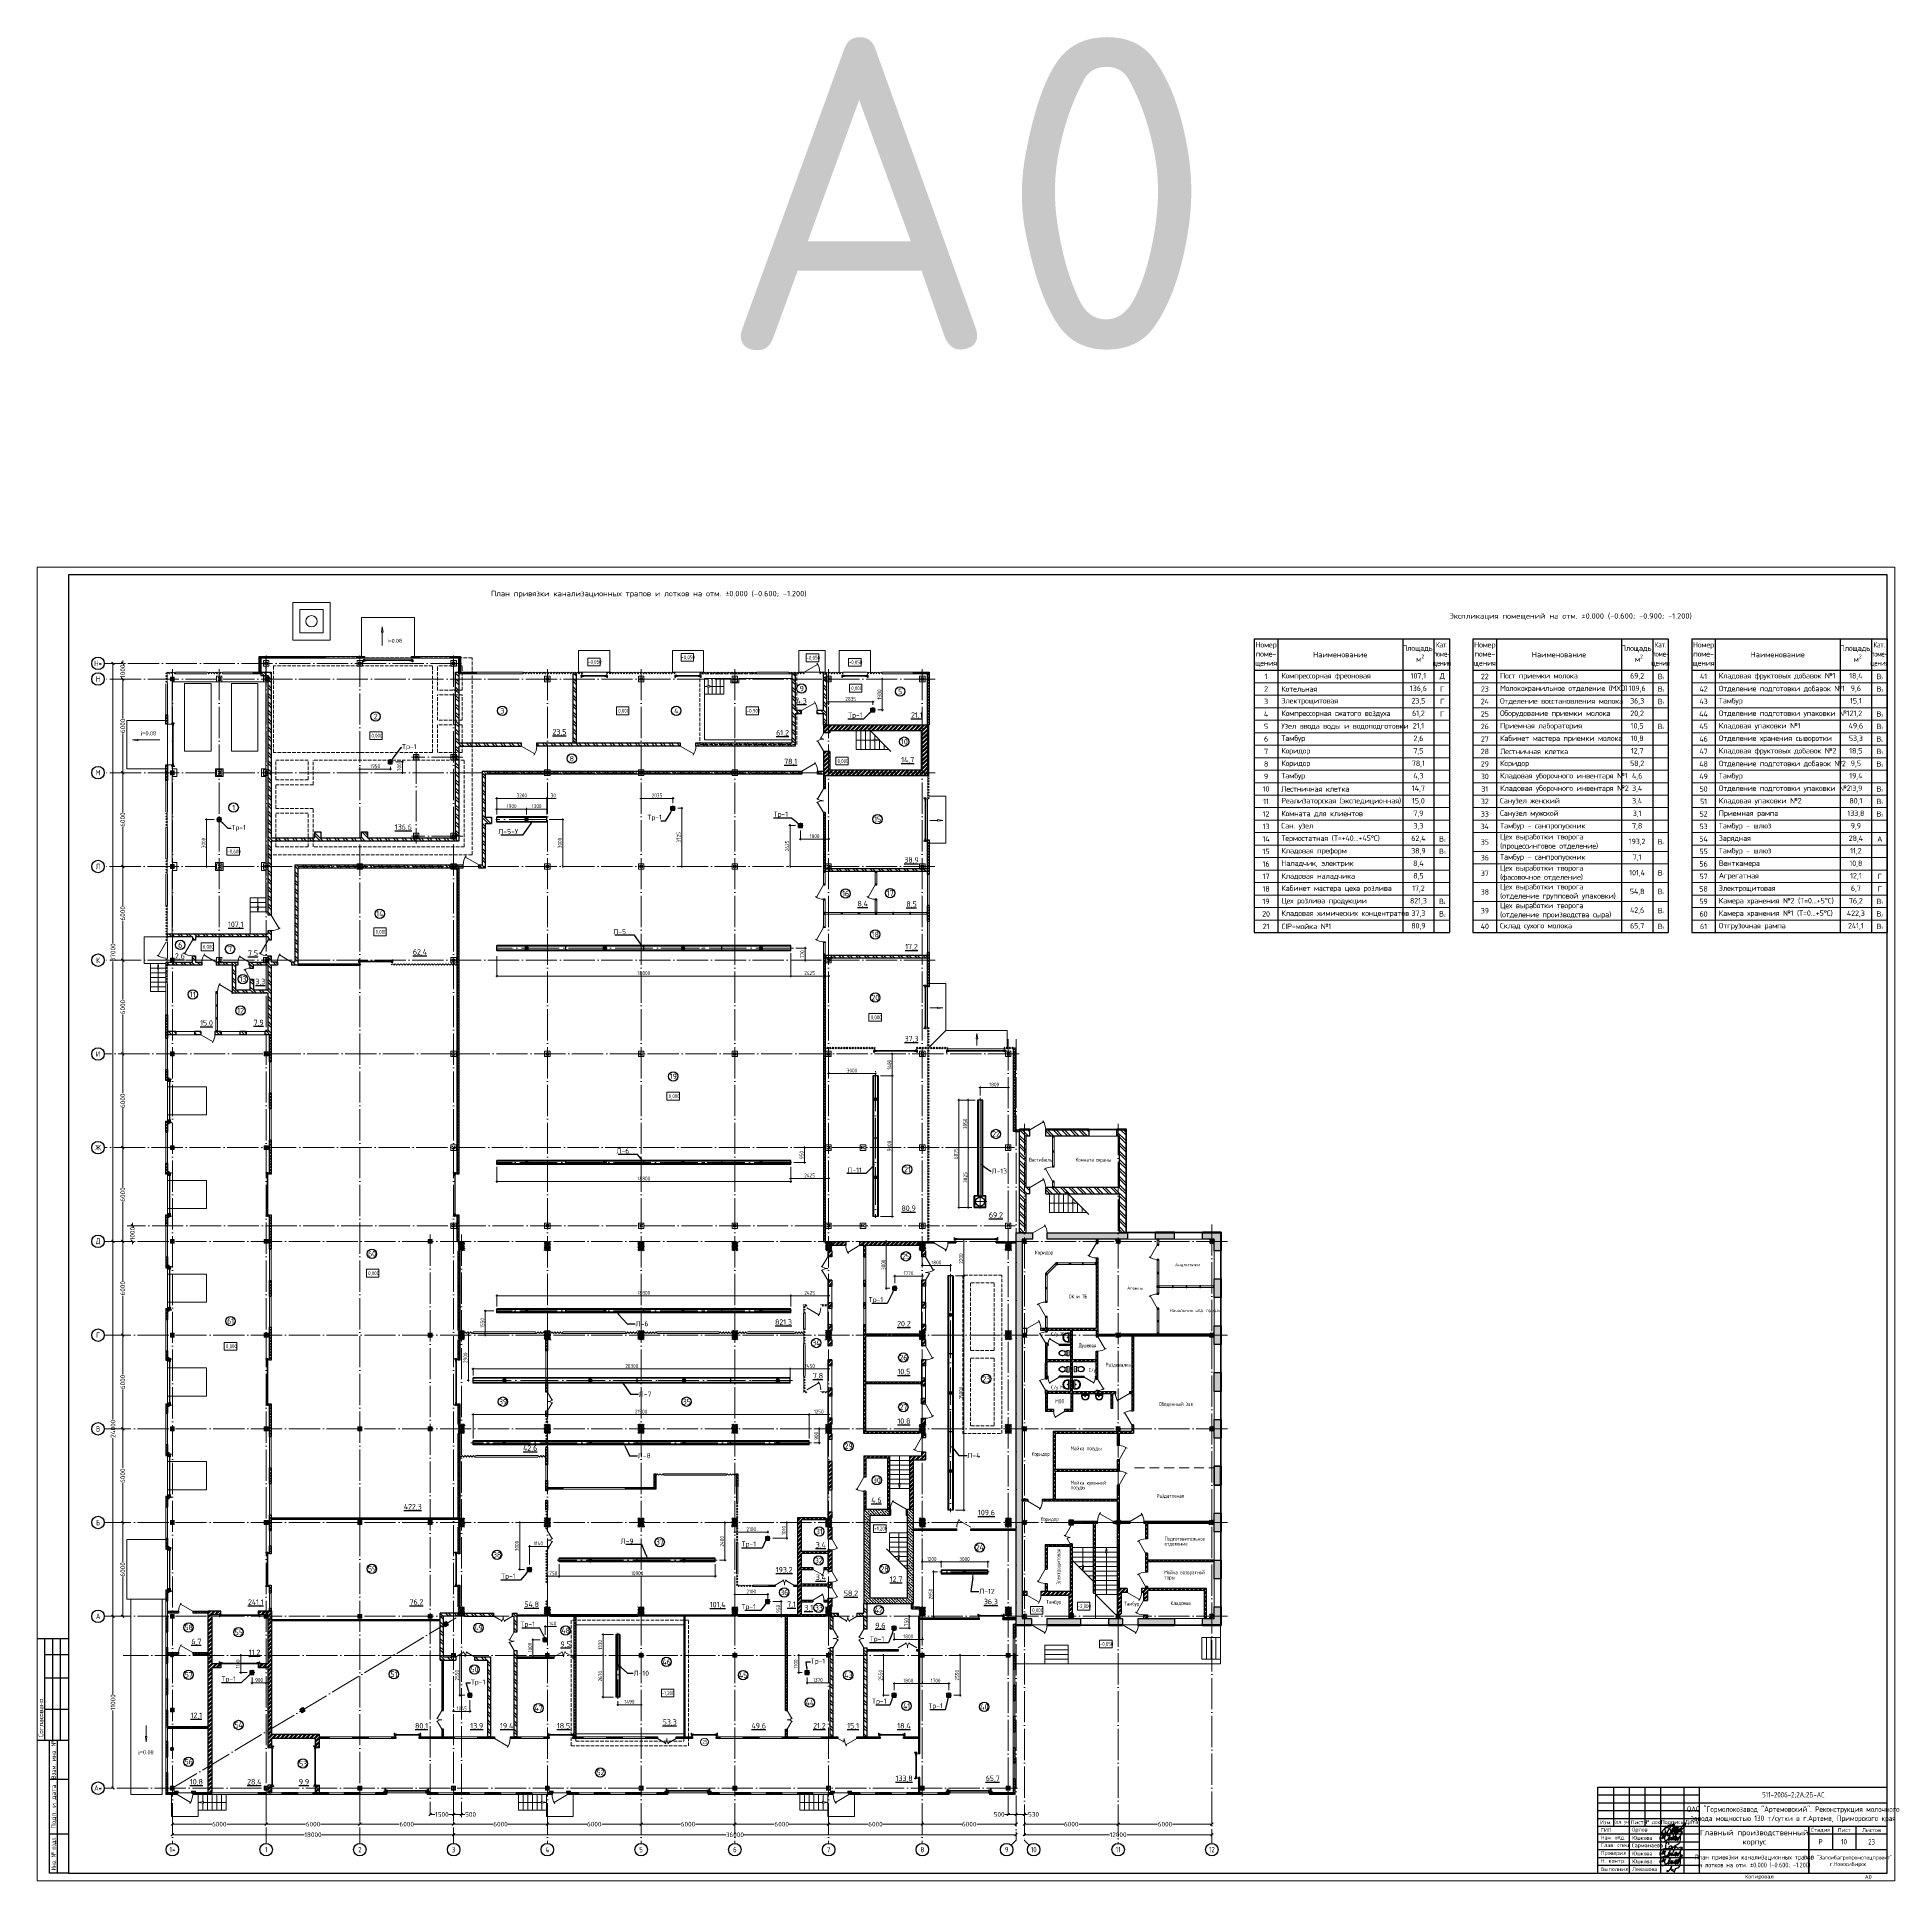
# Model space of a CAD drawing. Extents: x -965262 to 1142518, y -357520 to 71675.
# Drawn here: x -78132 to 40768, y -240088 to -122064 of the extents above; entities that cross this region are included whole.
import ezdxf
from ezdxf import colors
from ezdxf.entities.mleader import LeaderData, LeaderLine
from ezdxf.enums import TextEntityAlignment as Align
from ezdxf.math import Vec2, Vec3

# ---------------------------------------------------------------- set-up
doc = ezdxf.new("R2010")
doc.units = 0
doc.header["$LTSCALE"] = 10
for name, pattern in [('ACAD_ISO04W100', [30, 24, -3, 0, -3]), ('AM_DIN_F_W050x2', [3.125, 2.25, -0.875]), ('AM_DIN_G_W050x2', [6.875, 4.75, -0.875, 0.375, -0.875]), ('DOTE', [2.42, 2, -0.2, 0.02, -0.2]), ('HIDDEN', [9.525, 6.35, -3.175]), ('невидимая', [9.525, 6.35, -3.175])]:
    doc.linetypes.add(name, pattern=pattern)
doc.layers.get('0').update_dxf_attribs({"linetype": 'CONTINUOUS', "lineweight": 30})
doc.layers.get('Defpoints').update_dxf_attribs({"linetype": 'CONTINUOUS'})
for name, color, linetype, lineweight in [('DOTE', 7, 'DOTE', 9), ('полы', 3, 'CONTINUOUS', 35), ('Полы_лотки', 7, 'CONTINUOUS', 30), ('Ростверк', 155, 'CONTINUOUS', 40), ('светиль', 40, 'CONTINUOUS', 30)]:
    doc.layers.add(name, color=color, linetype=linetype, lineweight=lineweight)
doc.styles.add('2.5', font='times.ttf', dxfattribs={"height": 2.5})
doc.styles.add('GOST 2.304', font='isocpeur.ttf', dxfattribs={"width": 0.75, "height": 250})
doc.styles.add('GOST-2.304_Type-B', font='isocpeur.ttf', dxfattribs={"width": 0.9})
doc.styles.get("Standard").update_dxf_attribs({"font": 'isocpeur.ttf', "height": 300})
doc.styles.add('ГОСТ 2м', font='isocpeur.ttf', dxfattribs={"width": 0.8, "height": 250})
doc.dimstyles.get("Standard").update_dxf_attribs({"dimscale": 100, "dimtxt": 300, "dimasz": 1.8, "dimexe": 1.8, "dimexo": 0.625, "dimgap": 0.9, "dimtad": 0, "dimdec": 0, "dimzin": 0, "dimdsep": 46, "dimtxsty": 'Standard', "dimblk": 'ARCHTICK', "dimcen": 0.9, "dimclrd": 256, "dimclre": 256, "dimclrt": 256, "dimadec": 0, "dimazin": 0, "dimtfac": 1, "dimtdec": 0, "dimtofl": 0, "dimtmove": 0, "dimatfit": 3, "dimfxl": 1, "dimtolj": 1, "dimtzin": 0, "dimlwd": 15, "dimlwe": 15, "dimarcsym": 0})
doc.dimstyles.new('ГОСТ 2м', dxfattribs={"dimtxt": 250, "dimasz": 100, "dimexe": 75, "dimexo": 150, "dimgap": 62.5, "dimtad": 1, "dimdec": 0, "dimtxsty": 'ГОСТ 2м', "dimblk": 'ARCHTICK', "dimcen": 150, "dimdle": 75, "dimclrd": 256, "dimclre": 256, "dimclrt": 256, "dimadec": 0, "dimazin": 0, "dimtfac": 1, "dimtdec": 0, "dimtmove": 0, "dimatfit": 3, "dimldrblk": 'OBLIQUE', "dimfxl": 1, "dimlwd": 15, "dimlwe": 15, "dimarcsym": 0})
pattern_1 = [(45, (-488505.78, -304776.27), (-134.70384, 134.70384), []), (45, (-488415.98, -304776.27), (-134.70384, 134.70384), [])]
pattern_2 = [(0, (-986604.755, -388425.755), (0, 63.5), [])]
pattern_3 = [(135, (-49229.33, -272886.6), (-44.90128, -44.90128), []), (225, (-49229.33, -272886.6), (44.90128, -44.90128), [])]
pattern_4 = [(45, (-49229.33, -272886.6), (-89.80256, 89.80256), []), (45, (-49139.53, -272886.6), (-89.80256, 89.80256), [158.75, -31.75, 0, -31.75])]
pattern_5 = [(135, (-49229.33, -272886.6), (-89.80256, -89.80256), []), (135, (-49229.33, -272796.8), (-89.80256, -89.80256), [158.75, -31.75, 0, -31.75])]
pattern_6 = [(45, (-69659.15, -209479.42), (-89.8026, 89.8026), []), (135, (-69659.15, -209479.42), (-89.8026, -89.8026), [])]
pattern_7 = [(45, (-223751.05, 735975.21), (-89.802561, 89.802561), []), (135, (-223751.05, 735975.21), (-89.802561, -89.802561), [])]
pattern_8 = [(225, (-60336.41, -234031.22), (89.8026, -89.8026), []), (315, (-60336.41, -234031.22), (89.8026, 89.8026), [])]
pattern_9 = [(135, (-66456.64, -225843.17), (-89.8026, -89.8026), []), (225, (-66456.64, -225843.17), (89.8026, -89.8026), [])]

# ---------------------------------------------------------------- blocks, each defined once
blk = doc.blocks.new('MC2')
at = {"lineweight": 15}
for p, q in [((68127, 41566), (68127, 39900)), ((69794, 41566), (68127, 41566)), ((69794, 39900), (68127, 39900)), ((69794, 41566), (69794, 39900))]:
    blk.add_line(p, q, dxfattribs=at)
for p, q in [((69627, 41400), (68294, 41400)), ((68294, 41400), (68294, 41320)), ((68934, 41320), (68294, 41320)), ((68934, 40146), (68294, 40146)), ((68294, 40146), (68294, 40066)), ((69627, 40066), (68294, 40066)), ((68934, 41320), (68934, 40146)), ((69627, 41320), (68987, 41320)), ((68987, 41320), (68987, 40146)), ((69627, 40146), (68987, 40146)), ((69627, 41400), (69627, 41320)), ((69627, 40146), (69627, 40066))]:
    blk.add_line(p, q)
for centre in [(68527, 41033), (68527, 40433), (69394, 41033), (69394, 40433)]:
    blk.add_circle(centre, 107, dxfattribs=at)
blk = doc.blocks.new('MC2#1')
at = {"lineweight": 15}
for p, q in [((-47725, -10175), (-47475, -10175)), ((-47725, -10425), (-47725, -10175)), ((-47725, -10425), (-47475, -10425)), ((-47475, -10425), (-47475, -10175))]:
    blk.add_line(p, q, dxfattribs=at)
for p, q in [((-47700, -10200), (-47500, -10200)), ((-47700, -10212), (-47700, -10200)), ((-47700, -10212), (-47604, -10212)), ((-47700, -10400), (-47700, -10388)), ((-47700, -10388), (-47604, -10388)), ((-47700, -10400), (-47500, -10400)), ((-47604, -10388), (-47604, -10212)), ((-47596, -10388), (-47596, -10212)), ((-47596, -10212), (-47500, -10212)), ((-47596, -10388), (-47500, -10388)), ((-47500, -10212), (-47500, -10200)), ((-47500, -10400), (-47500, -10388))]:
    blk.add_line(p, q)
for centre, major_axis, start_param, end_param in [((-47645, -10235), (-11.3, -11.3), 0.7853982, 7.0685835), ((-47645, -10365), (-11.3, 11.3), 2.3561945, 8.6393798), ((-47555, -10235), (-11.3, -11.3), 0.7853982, 7.0685835), ((-47555, -10365), (-11.3, 11.3), 2.3561945, 8.6393798)]:
    blk.add_ellipse(centre, major_axis=major_axis, ratio=1, start_param=start_param, end_param=end_param, dxfattribs=at)
blk = doc.blocks.new('EC3')
at = {"lineweight": 15}
for p, q in [((67649, 6194), (67649, 4528)), ((68449, 6194), (67649, 6194)), ((68449, 4528), (67649, 4528)), ((68449, 6194), (68449, 4528))]:
    blk.add_line(p, q, dxfattribs=at)
for p, q in [((68382, 5694), (67715, 5694)), ((67715, 5694), (67715, 5028)), ((68382, 5028), (67715, 5028)), ((68382, 5694), (68382, 5028))]:
    blk.add_line(p, q)
for centre in [(68049, 5961), (68049, 4761)]:
    blk.add_circle(centre, 86.7, dxfattribs=at)
blk = doc.blocks.new('anchor.bolt')
for p, q in [((-0.1, 0), (-0.1, -0.7)), ((0.1, 0), (0.1, -0.1)), ((-0.1, 0), (-0.1, 0)), ((-0.1, 0), (0.1, -0.1)), ((0.1, -0.1), (-0.1, 0)), ((-0.1, -0.1), (-0.1, -0.1)), ((-0.1, -0.1), (0.1, -0.1)), ((0.1, -0.1), (-0.1, -0.1)), ((-0.1, -0.3), (-0.1, -0.2)), ((-0.1, -0.2), (-0.1, -0.2)), ((-0.1, -0.2), (0.1, -0.2)), ((0.1, -0.2), (-0.1, -0.2)), ((-0.1, -0.3), (0.1, -0.3)), ((0.1, -0.3), (-0.1, -0.3)), ((-0.1, -0.3), (-0.1, -0.3)), ((-0.1, -0.3), (0.1, -0.3)), ((0.1, -0.4), (-0.1, -0.3)), ((-0.1, -0.5), (-0.1, -0.4)), ((-0.1, -0.4), (-0.1, -0.4)), ((-0.1, -0.4), (0.1, -0.4)), ((0.1, -0.4), (-0.1, -0.4)), ((-0.1, -0.5), (0.1, -0.5)), ((0.1, -0.5), (-0.1, -0.5)), ((-0.1, -0.5), (-0.1, -0.5)), ((-0.1, -0.5), (0.1, -0.5)), ((0.1, -0.6), (-0.1, -0.5)), ((-0.1, -0.7), (-0.1, -0.6)), ((-0.1, -0.6), (-0.1, -0.6)), ((0, -0.6), (-0.1, -0.6)), ((-0.1, -0.6), (0.1, -0.6)), ((0.1, -0.6), (-0.1, -0.6)), ((-0.1, -0.6), (-0.1, -0.6)), ((0, -0.8), (-0.1, -0.7)), ((-0.1, -0.7), (0, -0.8)), ((0, -0.6), (0, -0.8)), ((0, -0.6), (0, -0.6)), ((0, -0.6), (0, -0.8)), ((0, -0.7), (0, -0.6)), ((0, -0.6), (0, -0.8)), ((0, -0.6), (0, -0.8)), ((0, -0.6), (0, -0.8)), ((0, -0.7), (0, -0.7)), ((0, -0.7), (0, -0.7)), ((0, -0.8), (0, -0.7)), ((0, -0.8), (0.1, -0.7)), ((0.1, -0.1), (0.1, -0.1)), ((0.1, -0.1), (0.1, -0.1)), ((0.1, -0.1), (0.1, -0.1)), ((0.1, -0.1), (0.1, -0.1)), ((0.1, -0.1), (0.1, -0.1)), ((0.1, -0.1), (0.1, -0.2)), ((0.1, -0.2), (0.1, -0.2)), ((0.1, -0.2), (0.1, -0.2)), ((0.1, -0.2), (0.1, -0.3)), ((0.1, -0.3), (0.1, -0.3)), ((0.1, -0.3), (0.1, -0.3)), ((0.1, -0.3), (0.1, -0.3)), ((0.1, -0.3), (0.1, -0.3)), ((0.1, -0.3), (0.1, -0.4)), ((0.1, -0.4), (0.1, -0.5)), ((0.1, -0.4), (0.1, -0.4)), ((0.1, -0.4), (0.1, -0.4)), ((0.1, -0.4), (0.1, -0.4)), ((0.1, -0.5), (0.1, -0.5)), ((0.1, -0.5), (0.1, -0.5)), ((0.1, -0.5), (0.1, -0.5)), ((0.1, -0.5), (0.1, -0.5)), ((0.1, -0.5), (0.1, -0.6)), ((0.1, -0.6), (0.1, -0.6)), ((0.1, -0.6), (0.1, -0.6)), ((0.1, -0.6), (0.1, -0.6)), ((0.1, -0.6), (0.1, -0.7))]:
    blk.add_line(p, q)
blk.add_arc((0.2, -0.6), 0.222, 187.9982, 219.836)
blk = doc.blocks.new('Крепеж_ворот')
at = {"lineweight": 15}
h = blk.add_hatch(dxfattribs=at)
h.set_pattern_fill('ANSI31', color=256, scale=2, angle=180)
h.set_pattern_definition([(225, (746089.599, 74802.7244), (4.49013, -4.49013), [])])
h.paths.add_polyline_path([(746087, 74804), (746087, 74802), (746091, 74802), (746094, 74802), (746094, 74804)], flags=17)
h.paths.add_polyline_path([(746116, 74802, 0.1651181), (746120, 74803), (746124, 74806, -0.3016893), (746131, 74807), (746135, 74805, 0.1300814), (746138, 74804), (746142, 74804), (746142, 74806), (746138, 74806, -0.130081), (746136, 74807), (746133, 74809, 0.3016885), (746123, 74808), (746118, 74805, -0.1651116), (746116, 74804), (746064, 74804, -0.414223), (746061, 74807), (746061, 74868), (746059, 74868), (746059, 74869), (746059, 74870), (746059, 74870), (746059, 74871), (746059, 74872), (746059, 74872), (746059, 74873), (746059, 74874), (746059, 74875), (746059, 74876), (746059, 74876), (746059, 74877), (746059, 74877), (746059, 74878), (746059, 74879), (746059, 74879), (746061, 74879), (746061, 74945), (746058, 74945), (746058, 74807, 0.4142198), (746064, 74802)])
h = blk.add_hatch(dxfattribs=at)
h.set_pattern_fill('ANSI31', color=256, scale=2, angle=90)
h.set_pattern_definition([(135, (736343.8085, 75928.334), (-4.490128, -4.490128), [])])
edge = h.paths.add_edge_path()
edge.add_ellipse((746065, 74838), major_axis=(-1.67, 1.67), ratio=1, start_angle=45, end_angle=135, ccw=False)
edge.add_line((746063, 74838), (746063, 74868))
edge.add_line((746063, 74868), (746061, 74868))
edge.add_line((746061, 74868), (746061, 74838))
edge.add_ellipse((746065, 74838), major_axis=(-2.89, 2.89), ratio=1, start_angle=45, end_angle=135)
edge.add_line((746065, 74834), (746097, 74834))
edge.add_line((746097, 74834), (746097, 74836))
edge.add_line((746097, 74836), (746065, 74836))
edge = h.paths.add_edge_path()
edge.add_ellipse((746065, 74890), major_axis=(2.89, 2.89), ratio=1, start_angle=106, end_angle=135)
edge.add_line((746061, 74890), (746061, 74879))
edge.add_line((746061, 74879), (746063, 74879))
edge.add_line((746063, 74879), (746063, 74890))
edge.add_ellipse((746065, 74890), major_axis=(-1.67, 1.67), ratio=1, start_angle=16, end_angle=45, ccw=False)
edge.add_line((746063, 74891), (746070, 74904))
edge.add_ellipse((746079, 74899), major_axis=(7.45, 7.45), ratio=1, start_angle=-3, end_angle=106, ccw=False)
edge.add_line((746087, 74906), (746097, 74894))
edge.add_line((746097, 74894), (746099, 74895))
edge.add_line((746099, 74895), (746088, 74907))
edge.add_ellipse((746079, 74899), major_axis=(8.67, 8.67), ratio=1, start_angle=-3, end_angle=106)
edge.add_line((746068, 74905), (746062, 74892))
h = blk.add_hatch(color=256, dxfattribs=at)
h.dxf.hatch_style = 1
h.paths.add_polyline_path([(746146, 74809), (746143, 74810, 0.1061301), (746142, 74810), (746136, 74809, -0.181324), (746135, 74810, 0.3356826), (746120, 74809, -0.1191262), (746119, 74809, 0.3716306), (746118, 74808), (746118, 74808, 0.4519087), (746119, 74807, 0.1243411), (746121, 74808, -0.3436176), (746134, 74808, 0.181324), (746137, 74808), (746143, 74808, -0.1104523), (746143, 74808), (746147, 74807, -0.7104966), (746147, 74805), (746143, 74804), (746136, 74804, -0.1789935), (746133, 74805, 0.3698338), (746130, 74805, -0.1789934), (746127, 74804), (746122, 74804, 0.120709), (746122, 74804), (746120, 74803, -0.0171471), (746119, 74802, 0.5387946), (746120, 74802), (746127, 74802, 0.2076077), (746131, 74804, -0.4339176), (746132, 74804, 0.2076081), (746135, 74802), (746143, 74802, 0.0797075), (746143, 74802), (746148, 74804, 0.4615023), (746149, 74807, -0.2508246), (746149, 74808, -0.1280386), (746173, 74816, 0.4166573), (746174, 74816), (746174, 74817, 0.4098488), (746173, 74817, 0.1272482)])
for p, q in [((746058, 74807), (746058, 74945)), ((746058, 74945), (746061, 74945)), ((746061, 74879), (746061, 74945)), ((746059, 74879), (746063, 74879)), ((746059, 74868), (746059, 74879)), ((746059, 74868), (746063, 74868)), ((746061, 74879), (746061, 74890)), ((746061, 74807), (746061, 74868)), ((746061, 74838), (746061, 74868)), ((746068, 74905), (746062, 74892)), ((746070, 74904), (746063, 74891)), ((746063, 74838), (746063, 74890)), ((746064, 74883), (746063, 74883)), ((746064, 74865), (746063, 74865)), ((746064, 74883), (746064, 74874)), ((746067, 74880), (746064, 74883)), ((746064, 74875), (746064, 74873)), ((746064, 74874), (746064, 74865)), ((746067, 74868), (746064, 74865)), ((746064, 74804), (746116, 74804)), ((746064, 74802), (746116, 74802)), ((746097, 74836), (746065, 74836)), ((746097, 74834), (746065, 74834)), ((746067, 74880), (746067, 74875)), ((746067, 74873), (746067, 74868)), ((746079, 74806), (746102, 74806)), ((746079, 74806), (746079, 74804)), ((746079, 74804), (746102, 74804)), ((746082, 74814), (746081, 74813)), ((746081, 74813), (746081, 74806)), ((746099, 74814), (746082, 74814)), ((746086, 74813), (746086, 74806)), ((746087, 74906), (746097, 74894)), ((746088, 74907), (746099, 74895)), ((746095, 74813), (746095, 74806)), ((746097, 74894), (746099, 74895)), ((746097, 74834), (746097, 74836)), ((746099, 74814), (746100, 74813)), ((746100, 74813), (746100, 74806)), ((746102, 74806), (746102, 74804)), ((746118, 74805), (746123, 74808)), ((746120, 74803), (746124, 74806)), ((746135, 74805), (746131, 74807)), ((746136, 74807), (746133, 74809)), ((746142, 74806), (746138, 74806)), ((746138, 74804), (746142, 74804)), ((746142, 74806), (746142, 74804)), ((746142, 74804), (746142, 74806)), ((746143, 74804), (746147, 74805)), ((746143, 74802), (746148, 74804)), ((746174, 74817), (746174, 74816))]:
    blk.add_line(p, q)
for p, q in [((746061, 74879), (746061, 74881)), ((746061, 74834), (746061, 74868)), ((746063, 74883), (746063, 74874)), ((746063, 74874), (746063, 74865)), ((746073, 74842), (746073, 74905)), ((746073, 74896), (746077, 74892)), ((746073, 74851), (746077, 74855)), ((746074, 74886), (746074, 74861)), ((746074, 74880), (746076, 74880)), ((746074, 74867), (746076, 74867)), ((746076, 74886), (746076, 74883)), ((746076, 74883), (746076, 74886)), ((746076, 74886), (746077, 74886)), ((746076, 74864), (746076, 74883)), ((746077, 74873), (746076, 74880)), ((746076, 74880), (746076, 74867)), ((746077, 74873), (746076, 74867)), ((746076, 74864), (746076, 74861)), ((746076, 74864), (746076, 74861)), ((746076, 74861), (746077, 74861)), ((746077, 74886), (746077, 74892)), ((746077, 74861), (746077, 74855)), ((746081, 74898), (746081, 74886)), ((746081, 74849), (746081, 74861)), ((746087, 74898), (746082, 74898)), ((746082, 74886), (746087, 74886)), ((746082, 74861), (746087, 74861)), ((746087, 74849), (746082, 74849)), ((746087, 74899), (746087, 74898)), ((746087, 74886), (746087, 74898)), ((746087, 74886), (746098, 74886)), ((746087, 74849), (746087, 74861)), ((746087, 74861), (746098, 74861)), ((746087, 74847), (746087, 74849)), ((746099, 74885), (746099, 74883)), ((746099, 74883), (746099, 74864)), ((746099, 74882), (746100, 74882)), ((746099, 74865), (746100, 74865)), ((746099, 74862), (746099, 74864)), ((746100, 74861), (746100, 74886)), ((746100, 74886), (746110, 74886)), ((746100, 74861), (746110, 74861)), ((746110, 74861), (746110, 74886)), ((746110, 74881), (746225, 74881)), ((746110, 74865), (746212, 74865)), ((746114, 74877), (746225, 74877)), ((746250, 74859), (746250, 74863))]:
    blk.add_line(p, q, dxfattribs=at)
at = {"lineweight": 15, "ltscale": 0.5}
for p, q in [((746076, 74886), (746074, 74886)), ((746076, 74861), (746074, 74861))]:
    blk.add_line(p, q, dxfattribs=at)
at = {"lineweight": 15, "extrusion": (-1.7375e-14, 1, 0)}
for p, q in [((746113, 74884), (746225, 74884)), ((746113, 74863), (746113, 74884)), ((746113, 74863), (746136, 74863)), ((746117, 74857), (746117, 74829)), ((746117, 74826), (746119, 74823)), ((746119, 74823), (746123, 74825)), ((746121, 74857), (746121, 74829)), ((746123, 74825), (746121, 74828)), ((746123, 74863), (746123, 74863)), ((746250, 74863), (746123, 74863)), ((746250, 74859), (746123, 74859)), ((746124, 74840), (746124, 74849)), ((746136, 74882), (746157, 74882)), ((746136, 74863), (746136, 74882)), ((746157, 74882), (746157, 74863)), ((746157, 74863), (746212, 74863))]:
    blk.add_line(p, q, dxfattribs=at)
at = {"lineweight": 15, "ltscale": 0.5, "extrusion": (-1.7375e-14, 1, 0)}
for p, q in [((746113, 74880), (746225, 74880)), ((746136, 74866), (746113, 74866)), ((746115, 74871), (746120, 74871)), ((746121, 74857), (746117, 74857)), ((746117, 74852), (746117, 74854)), ((746121, 74840), (746117, 74840)), ((746117, 74837), (746117, 74835)), ((746121, 74829), (746117, 74829)), ((746120, 74839), (746120, 74850)), ((746124, 74848), (746120, 74848)), ((746124, 74841), (746120, 74841)), ((746123, 74869), (746123, 74863)), ((746123, 74863), (746123, 74859)), ((746140, 74863), (746140, 74859)), ((746153, 74863), (746153, 74859)), ((746212, 74866), (746157, 74866)), ((746173, 74863), (746173, 74859))]:
    blk.add_line(p, q, dxfattribs=at)
at = {"lineweight": 15, "extrusion": (-2.77556e-16, -1, 0)}
for p, q in [((746225, 74866), (746114, 74866)), ((746128, 74866), (746128, 74863)), ((746138, 74866), (746138, 74863)), ((746164, 74866), (746164, 74863)), ((746174, 74866), (746174, 74863)), ((746201, 74866), (746201, 74863)), ((746210, 74866), (746210, 74863)), ((746225, 74884), (746225, 74863))]:
    blk.add_line(p, q, dxfattribs=at)
at = {"extrusion": (-1, -4.26669e-14, 0)}
for p, q in [((746118, 74808), (746118, 74808)), ((746136, 74809), (746142, 74810)), ((746143, 74808), (746137, 74808)), ((746143, 74810), (746146, 74809)), ((746147, 74807), (746143, 74808))]:
    blk.add_line(p, q, dxfattribs=at)
at = {"extrusion": (-1, -4.2422e-14, 1.22461e-16)}
for p, q in [((746119, 74803), (746122, 74804)), ((746127, 74802), (746120, 74802)), ((746122, 74804), (746127, 74804)), ((746143, 74802), (746135, 74802)), ((746136, 74804), (746143, 74804))]:
    blk.add_line(p, q, dxfattribs=at)
at = {"lineweight": 15}
for centre, radius, start, end in [((746079, 74899), 8.28, 0, 136.00967), ((746079, 74847), 8.28, 223.99033, 0), ((746077, 74883), 0.956, 180, 270), ((746077, 74883), 0.75, 180, 270), ((746077, 74864), 0.956, 90, 180), ((746077, 74864), 0.75, 90, 180), ((746076, 74892), 0.375, 0, 45), ((746076, 74855), 0.375, 315, 0), ((746082, 74898), 0.375, 91, 180), ((746082, 74886), 0.75, 180, 270), ((746082, 74861), 0.75, 90, 180), ((746082, 74849), 0.375, 180, 269), ((746098, 74885), 0.375, 0, 90), ((746098, 74862), 0.375, 270, 0), ((746123, 74857), 5.92, 90, 180), ((746123, 74829), 5.92, 180, 199.64644), ((746123, 74857), 1.87, 90, 180), ((746129, 74855), 8.15, 194.99861, 233.92136), ((746129, 74833), 8.15, 126.07864, 165.00139), ((746123, 74829), 1.87, 180, 185.53127)]:
    blk.add_arc(centre, radius, start, end, dxfattribs=at)
for centre, radius, start, end in [((746064, 74807), 5.62, 180, 270), ((746064, 74807), 3.11, 180, 270), ((746082, 74804), 10.4, 68.27529, 87.87816), ((746091, 74798), 16.2, 73.30599, 107.29197), ((746099, 74804), 10.4, 92.12184, 111.72471), ((746116, 74807), 3.11, 270, 307.50429), ((746116, 74807), 5.62, 270, 307.50429), ((746119, 74808), 0.586, 91.72469, 173.27112), ((746119, 74807), 0.586, 173.27112, 270.54696), ((746118, 74812), 3.52, 271.72469, 298.89834), ((746118, 74812), 5.21, 270.54696, 298.89834), ((746128, 74799), 12.4, 54.89026, 129.11428), ((746128, 74799), 10.7, 54.89026, 130.74476), ((746128, 74801), 8.97, 60.35337, 127.50429), ((746128, 74801), 8.97, 60.35337, 127.50429), ((746128, 74801), 8.97, 60.35337, 127.50429), ((746128, 74801), 6.46, 60.35337, 127.50429), ((746136, 74811), 3.54, 234.89026, 276), ((746136, 74811), 1.86, 234.89026, 276), ((746138, 74810), 5.62, 240.35337, 270), ((746138, 74810), 3.11, 240.35337, 270), ((746143, 74810), 0.292, 71.76748, 96), ((746143, 74808), 0.292, 70.78733, 96), ((746176, 74761), 56.8, 93.28053, 122.28779), ((746147, 74806), 0.562, 289.21267, 70.78733), ((746147, 74806), 2.25, 288.22907, 27.3228), ((746176, 74765), 50.3, 93.65928, 122.84475), ((746150, 74807), 0.586, 151, 207.3228), ((746173, 74817), 0.6, 4.13569, 93.28053), ((746173, 74816), 0.6, 273.65928, 4.13569)]:
    blk.add_arc(centre, radius, start, end)
at = {"lineweight": 15, "ltscale": 0.5}
for centre, radius, start, end in [((746119, 74852), 2.25, 195, 270), ((746119, 74836), 2.25, 90, 165), ((746119, 74850), 0.375, 0, 90), ((746119, 74839), 0.375, 270, 0)]:
    blk.add_arc(centre, radius, start, end, dxfattribs=at)
at = {"extrusion": (-1.22461e-16, -5.20252e-30, -1)}
for centre, radius, start, end in [((-746120, 74802), 0.187, 270, 62.46874), ((-746122, 74803), 0.586, 62.46874, 90), ((-746127, 74809), 4.69, 229.40766, 270), ((-746127, 74807), 4.69, 223.08626, 270), ((-746131, 74803), 2.32, 49.40766, 130.59234), ((-746131, 74803), 0.637, 43.08626, 136.91374), ((-746135, 74807), 4.69, 270, 316.91374), ((-746136, 74809), 4.69, 270, 310.59234), ((-746143, 74804), 0.292, 250.78733, 270), ((-746143, 74802), 0.292, 251.77093, 270)]:
    blk.add_arc(centre, radius, start, end, dxfattribs=at)
at = {"extrusion": (0, 0, -1)}
for centre, major_axis, start_param, end_param in [((746079, 74899), (8.67, 8.67), 4.4331363, 6.3355452), ((746079, 74899), (7.45, 7.45), 4.4331363, 6.3355452), ((746065, 74890), (2.89, 2.89), 3.9269908, 4.4331363), ((746065, 74838), (-2.89, 2.89), 3.9269908, 5.4977871), ((746065, 74890), (-1.67, 1.67), 5.4977871, 6.0039326), ((746065, 74838), (-1.67, 1.67), 3.9269908, 5.4977871)]:
    blk.add_ellipse(centre, major_axis=major_axis, ratio=1, start_param=start_param, end_param=end_param, dxfattribs=at)
for points in [[(746067, 74875), (746066, 74875), (746064, 74875)], [(746064, 74873), (746066, 74873), (746067, 74873)]]:
    blk.add_rational_spline(points, [1, 1.01284142743, 1], degree=2)
at = {"lineweight": 15, "ltscale": 0.5}
for points, knots in [([(746115, 74871), (746115, 74871), (746114, 74871), (746114, 74871), (746114, 74872), (746113, 74872), (746113, 74872), (746113, 74873), (746113, 74873), (746113, 74873)], [0.371413523, 0.371413523, 0.371413523, 0.371413523, 0.394025707, 0.394025707, 0.416637891, 0.416637891, 0.439595232, 0.439595232, 0.462552572, 0.462552572, 0.462552572, 0.462552572]), ([(746123, 74869), (746123, 74869), (746123, 74869), (746122, 74870), (746122, 74870), (746122, 74871), (746122, 74871), (746121, 74871), (746121, 74871), (746120, 74871)], [0.280274474, 0.280274474, 0.280274474, 0.280274474, 0.303231815, 0.303231815, 0.326189156, 0.326189156, 0.348801339, 0.348801339, 0.371413523, 0.371413523, 0.371413523, 0.371413523])]:
    blk.add_open_spline(points, degree=3, knots=knots, dxfattribs=at)
at = {"lineweight": 15}
for points in [[(746117, 74827), (746117, 74827), (746117, 74826), (746117, 74826)], [(746121, 74828), (746121, 74828), (746121, 74828), (746121, 74829)]]:
    blk.add_open_spline(points, degree=3, dxfattribs=at)
at = {"xscale": -50.80000000000001, "yscale": 50.80000000000001, "zscale": 50.80000000000001}
blk.add_blockref('anchor.bolt', (746091, 74804), dxfattribs=at)
blk = doc.blocks.new('_ArchTick')
at = {"color": 0, "linetype": 'ByBlock', "lineweight": 0, "const_width": 0.4}
blk.add_lwpolyline([(-0.5, -0.5), (0.5, 0.5)], dxfattribs=at)
blk = doc.blocks.new('*D1405')
at = {"lineweight": 15, "transparency": 16777216}
for p, q in [((-52977, -235773), (-52977, -235655)), ((-52977, -235835), (-52677, -235835)), ((-51477, -235835), (-51777, -235835)), ((-51477, -235773), (-51477, -235655))]:
    blk.add_line(p, q, dxfattribs=at)
at = {"layer": 'Defpoints', "color": 0, "lineweight": 15, "transparency": 16777216}
for p in [(-52977, -235835, -1451), (-51477, -235835), (-51477, -235835)]:
    blk.add_point(p, dxfattribs=at)
at = {"lineweight": 15, "transparency": 16777216, "xscale": 180, "yscale": 180, "zscale": 180, "rotation": 180}
blk.add_blockref('_ArchTick', (-52977, -235835), dxfattribs=at)
at = {"lineweight": 15, "transparency": 16777216, "xscale": 180, "yscale": 180, "zscale": 180}
blk.add_blockref('_ArchTick', (-51477, -235835), dxfattribs=at)
at = {"lineweight": 15, "transparency": 16777216, "insert": (-52227, -235835), "char_height": 300, "attachment_point": 5}
blk.add_mtext('\\A1;1500', dxfattribs=at)
blk = doc.blocks.new('*D1406')
at = {"lineweight": 15, "transparency": 16777216}
for p, q in [((-51477, -235835), (-50977, -235835)), ((-51477, -235898), (-51477, -236015)), ((-50977, -235835), (-50767, -235835)), ((-50977, -235898), (-50977, -236015))]:
    blk.add_line(p, q, dxfattribs=at)
at = {"layer": 'Defpoints', "color": 0, "lineweight": 15, "transparency": 16777216}
for p in [(-51477, -235835, 1451), (-51477, -235835), (-50977, -235835, -1451)]:
    blk.add_point(p, dxfattribs=at)
at = {"lineweight": 15, "transparency": 16777216, "xscale": 180, "yscale": 180, "zscale": 180, "rotation": 180}
blk.add_blockref('_ArchTick', (-51477, -235835), dxfattribs=at)
at = {"lineweight": 15, "transparency": 16777216, "xscale": 180, "yscale": 180, "zscale": 180}
blk.add_blockref('_ArchTick', (-50977, -235835), dxfattribs=at)
at = {"lineweight": 15, "transparency": 16777216, "insert": (-50392, -235835), "char_height": 300, "attachment_point": 5}
blk.add_mtext('\\A1;500', dxfattribs=at)
blk = doc.blocks.new('*D1407')
at = {"lineweight": 15, "transparency": 16777216}
for p, q in [((-8947, -236395), (-8947, -236278)), ((-8947, -236458), (-6427, -236458)), ((-2947, -236458), (-5467, -236458)), ((-2947, -236395), (-2947, -236278))]:
    blk.add_line(p, q, dxfattribs=at)
at = {"layer": 'Defpoints', "color": 0, "lineweight": 15, "transparency": 16777216}
for p in [(-8947, -236458), (-8947, -236458), (-2947, -236458)]:
    blk.add_point(p, dxfattribs=at)
at = {"lineweight": 15, "transparency": 16777216, "xscale": 180, "yscale": 180, "zscale": 180, "rotation": 180}
blk.add_blockref('_ArchTick', (-8947, -236458), dxfattribs=at)
at = {"lineweight": 15, "transparency": 16777216, "xscale": 180, "yscale": 180, "zscale": 180}
blk.add_blockref('_ArchTick', (-2947, -236458), dxfattribs=at)
at = {"lineweight": 15, "transparency": 16777216, "insert": (-5947, -236458), "char_height": 300, "attachment_point": 5}
blk.add_mtext('\\A1;6000', dxfattribs=at)
blk = doc.blocks.new('*D1408')
at = {"lineweight": 15, "transparency": 16777216}
for p, q in [((-14947, -236395), (-14947, -236278)), ((-14947, -236458), (-12427, -236458)), ((-8947, -236458), (-11467, -236458)), ((-8947, -236395), (-8947, -236278))]:
    blk.add_line(p, q, dxfattribs=at)
at = {"layer": 'Defpoints', "color": 0, "lineweight": 15, "transparency": 16777216}
for p in [(-14947, -236458), (-14947, -236458), (-8947, -236458)]:
    blk.add_point(p, dxfattribs=at)
at = {"lineweight": 15, "transparency": 16777216, "xscale": 180, "yscale": 180, "zscale": 180, "rotation": 180}
blk.add_blockref('_ArchTick', (-14947, -236458), dxfattribs=at)
at = {"lineweight": 15, "transparency": 16777216, "xscale": 180, "yscale": 180, "zscale": 180}
blk.add_blockref('_ArchTick', (-8947, -236458), dxfattribs=at)
at = {"lineweight": 15, "transparency": 16777216, "insert": (-11947, -236458), "char_height": 300, "attachment_point": 5}
blk.add_mtext('\\A1;6000', dxfattribs=at)
blk = doc.blocks.new('*D1409')
at = {"lineweight": 15, "transparency": 16777216}
for p, q in [((-21477, -236395), (-21477, -236278)), ((-21477, -236458), (-18957, -236458)), ((-15477, -236458), (-17997, -236458)), ((-15477, -236395), (-15477, -236278))]:
    blk.add_line(p, q, dxfattribs=at)
at = {"layer": 'Defpoints', "color": 0, "lineweight": 15, "transparency": 16777216}
for p in [(-21477, -236458), (-21477, -236458), (-15477, -236458)]:
    blk.add_point(p, dxfattribs=at)
at = {"lineweight": 15, "transparency": 16777216, "xscale": 180, "yscale": 180, "zscale": 180, "rotation": 180}
blk.add_blockref('_ArchTick', (-21477, -236458), dxfattribs=at)
at = {"lineweight": 15, "transparency": 16777216, "xscale": 180, "yscale": 180, "zscale": 180}
blk.add_blockref('_ArchTick', (-15477, -236458), dxfattribs=at)
at = {"lineweight": 15, "transparency": 16777216, "insert": (-18477, -236458), "char_height": 300, "attachment_point": 5}
blk.add_mtext('\\A1;6000', dxfattribs=at)
blk = doc.blocks.new('*D1410')
at = {"lineweight": 15, "transparency": 16777216}
for p, q in [((-15477, -235773), (-15477, -235655)), ((-15477, -235835), (-14947, -235835)), ((-14947, -235773), (-14947, -235655)), ((-14947, -235835), (-14737, -235835))]:
    blk.add_line(p, q, dxfattribs=at)
at = {"layer": 'Defpoints', "color": 0, "lineweight": 15, "transparency": 16777216}
for p in [(-15477, -235835), (-15477, -235835), (-14947, -235835)]:
    blk.add_point(p, dxfattribs=at)
at = {"lineweight": 15, "transparency": 16777216, "xscale": 180, "yscale": 180, "zscale": 180, "rotation": 180}
blk.add_blockref('_ArchTick', (-15477, -235835), dxfattribs=at)
at = {"lineweight": 15, "transparency": 16777216, "xscale": 180, "yscale": 180, "zscale": 180}
blk.add_blockref('_ArchTick', (-14947, -235835), dxfattribs=at)
at = {"lineweight": 15, "transparency": 16777216, "insert": (-14362, -235835), "char_height": 300, "attachment_point": 5}
blk.add_mtext('\\A1;530', dxfattribs=at)
blk = doc.blocks.new('*D1411')
at = {"lineweight": 15, "transparency": 16777216}
for p, q in [((-15977, -235835), (-16187, -235835)), ((-15977, -235773), (-15977, -235655)), ((-15477, -235835), (-15977, -235835)), ((-15477, -235773), (-15477, -235655))]:
    blk.add_line(p, q, dxfattribs=at)
at = {"layer": 'Defpoints', "color": 0, "lineweight": 15, "transparency": 16777216}
for p in [(-15977, -235835, -1451), (-15477, -235835), (-15477, -235835)]:
    blk.add_point(p, dxfattribs=at)
at = {"lineweight": 15, "transparency": 16777216, "xscale": 180, "yscale": 180, "zscale": 180, "rotation": 180}
blk.add_blockref('_ArchTick', (-15977, -235835), dxfattribs=at)
at = {"lineweight": 15, "transparency": 16777216, "xscale": 180, "yscale": 180, "zscale": 180}
blk.add_blockref('_ArchTick', (-15477, -235835), dxfattribs=at)
at = {"lineweight": 15, "transparency": 16777216, "insert": (-16562, -235835), "char_height": 300, "attachment_point": 5}
blk.add_mtext('\\A1;500', dxfattribs=at)
blk = doc.blocks.new('*D1412')
at = {"lineweight": 15, "transparency": 16777216}
for p, q in [((-14947, -237070), (-14947, -236953)), ((-14947, -237133), (-9502, -237133)), ((-2947, -237133), (-8392, -237133)), ((-2947, -237070), (-2947, -236953))]:
    blk.add_line(p, q, dxfattribs=at)
at = {"layer": 'Defpoints', "color": 0, "lineweight": 15, "transparency": 16777216}
for p in [(-14947, -237133), (-2947, -237133), (-2947, -237133)]:
    blk.add_point(p, dxfattribs=at)
at = {"lineweight": 15, "transparency": 16777216, "xscale": 180, "yscale": 180, "zscale": 180, "rotation": 180}
blk.add_blockref('_ArchTick', (-14947, -237133), dxfattribs=at)
at = {"lineweight": 15, "transparency": 16777216, "xscale": 180, "yscale": 180, "zscale": 180}
blk.add_blockref('_ArchTick', (-2947, -237133), dxfattribs=at)
at = {"lineweight": 15, "transparency": 16777216, "insert": (-8947, -237133), "char_height": 300, "attachment_point": 5}
blk.add_mtext('\\A1;12000', dxfattribs=at)
blk = doc.blocks.new('*D1413')
at = {"lineweight": 15, "transparency": 16777216}
for p, q in [((-27477, -236395), (-27477, -236278)), ((-27477, -236458), (-24957, -236458)), ((-21477, -236458), (-23997, -236458)), ((-21477, -236395), (-21477, -236278))]:
    blk.add_line(p, q, dxfattribs=at)
at = {"layer": 'Defpoints', "color": 0, "lineweight": 15, "transparency": 16777216}
for p in [(-27477, -236458), (-27477, -236458), (-21477, -236458)]:
    blk.add_point(p, dxfattribs=at)
at = {"lineweight": 15, "transparency": 16777216, "xscale": 180, "yscale": 180, "zscale": 180, "rotation": 180}
blk.add_blockref('_ArchTick', (-27477, -236458), dxfattribs=at)
at = {"lineweight": 15, "transparency": 16777216, "xscale": 180, "yscale": 180, "zscale": 180}
blk.add_blockref('_ArchTick', (-21477, -236458), dxfattribs=at)
at = {"lineweight": 15, "transparency": 16777216, "insert": (-24477, -236458), "char_height": 300, "attachment_point": 5}
blk.add_mtext('\\A1;6000', dxfattribs=at)
blk = doc.blocks.new('*D1414')
at = {"lineweight": 15, "transparency": 16777216}
for p, q in [((-33477, -236395), (-33477, -236278)), ((-33477, -236458), (-30957, -236458)), ((-27477, -236458), (-29997, -236458)), ((-27477, -236395), (-27477, -236278))]:
    blk.add_line(p, q, dxfattribs=at)
at = {"layer": 'Defpoints', "color": 0, "lineweight": 15, "transparency": 16777216}
for p in [(-33477, -236458), (-33477, -236458), (-27477, -236458)]:
    blk.add_point(p, dxfattribs=at)
at = {"lineweight": 15, "transparency": 16777216, "xscale": 180, "yscale": 180, "zscale": 180, "rotation": 180}
blk.add_blockref('_ArchTick', (-33477, -236458), dxfattribs=at)
at = {"lineweight": 15, "transparency": 16777216, "xscale": 180, "yscale": 180, "zscale": 180}
blk.add_blockref('_ArchTick', (-27477, -236458), dxfattribs=at)
at = {"lineweight": 15, "transparency": 16777216, "insert": (-30477, -236458), "char_height": 300, "attachment_point": 5}
blk.add_mtext('\\A1;6000', dxfattribs=at)
blk = doc.blocks.new('*D1415')
at = {"lineweight": 15, "transparency": 16777216}
for p, q in [((-39477, -236395), (-39477, -236278)), ((-39477, -236458), (-36957, -236458)), ((-33477, -236458), (-35997, -236458)), ((-33477, -236395), (-33477, -236278))]:
    blk.add_line(p, q, dxfattribs=at)
at = {"layer": 'Defpoints', "color": 0, "lineweight": 15, "transparency": 16777216}
for p in [(-39477, -236458), (-39477, -236458), (-33477, -236458)]:
    blk.add_point(p, dxfattribs=at)
at = {"lineweight": 15, "transparency": 16777216, "xscale": 180, "yscale": 180, "zscale": 180, "rotation": 180}
blk.add_blockref('_ArchTick', (-39477, -236458), dxfattribs=at)
at = {"lineweight": 15, "transparency": 16777216, "xscale": 180, "yscale": 180, "zscale": 180}
blk.add_blockref('_ArchTick', (-33477, -236458), dxfattribs=at)
at = {"lineweight": 15, "transparency": 16777216, "insert": (-36477, -236458), "char_height": 300, "attachment_point": 5}
blk.add_mtext('\\A1;6000', dxfattribs=at)
blk = doc.blocks.new('*D1416')
at = {"lineweight": 15, "transparency": 16777216}
for p, q in [((-45477, -236395), (-45477, -236278)), ((-45477, -236458), (-42957, -236458)), ((-39477, -236458), (-41997, -236458)), ((-39477, -236395), (-39477, -236278))]:
    blk.add_line(p, q, dxfattribs=at)
at = {"layer": 'Defpoints', "color": 0, "lineweight": 15, "transparency": 16777216}
for p in [(-45477, -236458), (-45477, -236458), (-39477, -236458)]:
    blk.add_point(p, dxfattribs=at)
at = {"lineweight": 15, "transparency": 16777216, "xscale": 180, "yscale": 180, "zscale": 180, "rotation": 180}
blk.add_blockref('_ArchTick', (-45477, -236458), dxfattribs=at)
at = {"lineweight": 15, "transparency": 16777216, "xscale": 180, "yscale": 180, "zscale": 180}
blk.add_blockref('_ArchTick', (-39477, -236458), dxfattribs=at)
at = {"lineweight": 15, "transparency": 16777216, "insert": (-42477, -236458), "char_height": 300, "attachment_point": 5}
blk.add_mtext('\\A1;6000', dxfattribs=at)
blk = doc.blocks.new('*D1417')
at = {"lineweight": 15, "transparency": 16777216}
for p, q in [((-51477, -236395), (-51477, -236278)), ((-51477, -236458), (-48957, -236458)), ((-45477, -236458), (-47997, -236458)), ((-45477, -236395), (-45477, -236278))]:
    blk.add_line(p, q, dxfattribs=at)
at = {"layer": 'Defpoints', "color": 0, "lineweight": 15, "transparency": 16777216}
for p in [(-51477, -236458), (-51477, -236458), (-45477, -236458)]:
    blk.add_point(p, dxfattribs=at)
at = {"lineweight": 15, "transparency": 16777216, "xscale": 180, "yscale": 180, "zscale": 180, "rotation": 180}
blk.add_blockref('_ArchTick', (-51477, -236458), dxfattribs=at)
at = {"lineweight": 15, "transparency": 16777216, "xscale": 180, "yscale": 180, "zscale": 180}
blk.add_blockref('_ArchTick', (-45477, -236458), dxfattribs=at)
at = {"lineweight": 15, "transparency": 16777216, "insert": (-48477, -236458), "char_height": 300, "attachment_point": 5}
blk.add_mtext('\\A1;6000', dxfattribs=at)
blk = doc.blocks.new('*D1418')
at = {"lineweight": 15, "transparency": 16777216}
for p, q in [((-57477, -236395), (-57477, -236278)), ((-57477, -236458), (-54957, -236458)), ((-51477, -236458), (-53997, -236458)), ((-51477, -236395), (-51477, -236278))]:
    blk.add_line(p, q, dxfattribs=at)
at = {"layer": 'Defpoints', "color": 0, "lineweight": 15, "transparency": 16777216}
for p in [(-57477, -236458), (-57477, -236458), (-51477, -236458)]:
    blk.add_point(p, dxfattribs=at)
at = {"lineweight": 15, "transparency": 16777216, "xscale": 180, "yscale": 180, "zscale": 180, "rotation": 180}
blk.add_blockref('_ArchTick', (-57477, -236458), dxfattribs=at)
at = {"lineweight": 15, "transparency": 16777216, "xscale": 180, "yscale": 180, "zscale": 180}
blk.add_blockref('_ArchTick', (-51477, -236458), dxfattribs=at)
at = {"lineweight": 15, "transparency": 16777216, "insert": (-54477, -236458), "char_height": 300, "attachment_point": 5}
blk.add_mtext('\\A1;6000', dxfattribs=at)
blk = doc.blocks.new('*D1419')
at = {"lineweight": 15, "transparency": 16777216}
for p, q in [((-63477, -236395), (-63477, -236278)), ((-63477, -236458), (-60957, -236458)), ((-57477, -236458), (-59997, -236458)), ((-57477, -236395), (-57477, -236278))]:
    blk.add_line(p, q, dxfattribs=at)
at = {"layer": 'Defpoints', "color": 0, "lineweight": 15, "transparency": 16777216}
for p in [(-63477, -236458), (-63477, -236458), (-57477, -236458)]:
    blk.add_point(p, dxfattribs=at)
at = {"lineweight": 15, "transparency": 16777216, "xscale": 180, "yscale": 180, "zscale": 180, "rotation": 180}
blk.add_blockref('_ArchTick', (-63477, -236458), dxfattribs=at)
at = {"lineweight": 15, "transparency": 16777216, "xscale": 180, "yscale": 180, "zscale": 180}
blk.add_blockref('_ArchTick', (-57477, -236458), dxfattribs=at)
at = {"lineweight": 15, "transparency": 16777216, "insert": (-60477, -236458), "char_height": 300, "attachment_point": 5}
blk.add_mtext('\\A1;6000', dxfattribs=at)
blk = doc.blocks.new('*D1420')
at = {"lineweight": 15, "transparency": 16777216}
for p, q in [((-69477, -236395), (-69477, -236278)), ((-69477, -236458), (-66957, -236458)), ((-63477, -236458), (-65997, -236458)), ((-63477, -236395), (-63477, -236278))]:
    blk.add_line(p, q, dxfattribs=at)
at = {"layer": 'Defpoints', "color": 0, "lineweight": 15, "transparency": 16777216}
for p in [(-69477, -236458), (-69477, -236458), (-63477, -236458)]:
    blk.add_point(p, dxfattribs=at)
at = {"lineweight": 15, "transparency": 16777216, "xscale": 180, "yscale": 180, "zscale": 180, "rotation": 180}
blk.add_blockref('_ArchTick', (-69477, -236458), dxfattribs=at)
at = {"lineweight": 15, "transparency": 16777216, "xscale": 180, "yscale": 180, "zscale": 180}
blk.add_blockref('_ArchTick', (-63477, -236458), dxfattribs=at)
at = {"lineweight": 15, "transparency": 16777216, "insert": (-66477, -236458), "char_height": 300, "attachment_point": 5}
blk.add_mtext('\\A1;6000', dxfattribs=at)
blk = doc.blocks.new('*D1421')
at = {"lineweight": 15, "transparency": 16777216}
for p, q in [((-69477, -237070), (-69477, -236953)), ((-69477, -237133), (-61032, -237133)), ((-51477, -237133), (-59922, -237133)), ((-51477, -237070), (-51477, -236953))]:
    blk.add_line(p, q, dxfattribs=at)
at = {"layer": 'Defpoints', "color": 0, "lineweight": 15, "transparency": 16777216}
for p in [(-69477, -237133), (-51477, -237133), (-51477, -237133)]:
    blk.add_point(p, dxfattribs=at)
at = {"lineweight": 15, "transparency": 16777216, "xscale": 180, "yscale": 180, "zscale": 180, "rotation": 180}
blk.add_blockref('_ArchTick', (-69477, -237133), dxfattribs=at)
at = {"lineweight": 15, "transparency": 16777216, "xscale": 180, "yscale": 180, "zscale": 180}
blk.add_blockref('_ArchTick', (-51477, -237133), dxfattribs=at)
at = {"lineweight": 15, "transparency": 16777216, "insert": (-60477, -237133), "char_height": 300, "attachment_point": 5}
blk.add_mtext('\\A1;18000', dxfattribs=at)
blk = doc.blocks.new('*D1422')
at = {"lineweight": 15, "transparency": 16777216}
for p, q in [((-51477, -237070), (-51477, -236953)), ((-51477, -237133), (-34062, -237133)), ((-15477, -237133), (-32892, -237133)), ((-15477, -237070), (-15477, -236953))]:
    blk.add_line(p, q, dxfattribs=at)
at = {"layer": 'Defpoints', "color": 0, "lineweight": 15, "transparency": 16777216}
for p in [(-51477, -237133), (-15477, -237133, -1451), (-15477, -237133)]:
    blk.add_point(p, dxfattribs=at)
at = {"lineweight": 15, "transparency": 16777216, "xscale": 180, "yscale": 180, "zscale": 180, "rotation": 180}
blk.add_blockref('_ArchTick', (-51477, -237133), dxfattribs=at)
at = {"lineweight": 15, "transparency": 16777216, "xscale": 180, "yscale": 180, "zscale": 180}
blk.add_blockref('_ArchTick', (-15477, -237133), dxfattribs=at)
at = {"lineweight": 15, "transparency": 16777216, "insert": (-33477, -237133), "char_height": 300, "attachment_point": 5}
blk.add_mtext('\\A1;36000', dxfattribs=at)
blk = doc.blocks.new('*D1423')
at = {"lineweight": 15, "transparency": 16777216}
for p, q in [((-73278, -223152), (-73278, -228127)), ((-73216, -223152), (-73098, -223152)), ((-73278, -234152), (-73278, -229177)), ((-73341, -234152), (-73458, -234152))]:
    blk.add_line(p, q, dxfattribs=at)
at = {"layer": 'Defpoints', "color": 0, "lineweight": 15, "transparency": 16777216}
for p in [(-73278, -223152, -1451), (-73278, -234152), (-73278, -234152)]:
    blk.add_point(p, dxfattribs=at)
at = {"lineweight": 15, "transparency": 16777216, "xscale": 180, "yscale": 180, "zscale": 180}
for p, rotation in [((-73278, -223152), 90), ((-73278, -234152), 270)]:
    blk.add_blockref('_ArchTick', p, dxfattribs=dict(at, rotation=rotation))
at = {"lineweight": 15, "transparency": 16777216, "insert": (-73278, -228652), "char_height": 300, "attachment_point": 5, "rotation": 90}
blk.add_mtext('\\A1;11000', dxfattribs=at)
blk = doc.blocks.new('*D1424')
at = {"lineweight": 15, "transparency": 16777216}
for p, q in [((-72718, -217152), (-72835, -217152)), ((-72655, -217152), (-72655, -219672)), ((-72655, -223152), (-72655, -220632)), ((-72718, -223152), (-72835, -223152))]:
    blk.add_line(p, q, dxfattribs=at)
at = {"layer": 'Defpoints', "color": 0, "lineweight": 15, "transparency": 16777216}
for p in [(-72655, -217152), (-72655, -217152), (-72655, -223152)]:
    blk.add_point(p, dxfattribs=at)
at = {"lineweight": 15, "transparency": 16777216, "xscale": 180, "yscale": 180, "zscale": 180}
for p, rotation in [((-72655, -217152), 90), ((-72655, -223152), 270)]:
    blk.add_blockref('_ArchTick', p, dxfattribs=dict(at, rotation=rotation))
at = {"lineweight": 15, "transparency": 16777216, "insert": (-72655, -220152), "char_height": 300, "attachment_point": 5, "rotation": 90}
blk.add_mtext('\\A1;6000', dxfattribs=at)
blk = doc.blocks.new('*D1425')
at = {"lineweight": 15, "transparency": 16777216}
for p, q in [((-72718, -211152), (-72835, -211152)), ((-72655, -211152), (-72655, -213672)), ((-72655, -217152), (-72655, -214632)), ((-72718, -217152), (-72835, -217152))]:
    blk.add_line(p, q, dxfattribs=at)
at = {"layer": 'Defpoints', "color": 0, "lineweight": 15, "transparency": 16777216}
for p in [(-72655, -211152), (-72655, -211152), (-72655, -217152, 1451)]:
    blk.add_point(p, dxfattribs=at)
at = {"lineweight": 15, "transparency": 16777216, "xscale": 180, "yscale": 180, "zscale": 180}
for p, rotation in [((-72655, -211152), 90), ((-72655, -217152), 270)]:
    blk.add_blockref('_ArchTick', p, dxfattribs=dict(at, rotation=rotation))
at = {"lineweight": 15, "transparency": 16777216, "insert": (-72655, -214152), "char_height": 300, "attachment_point": 5, "rotation": 90}
blk.add_mtext('\\A1;6000', dxfattribs=at)
blk = doc.blocks.new('*D1426')
at = {"lineweight": 15, "transparency": 16777216}
for p, q in [((-72718, -205152), (-72835, -205152)), ((-72655, -205152), (-72655, -207672)), ((-72655, -211152), (-72655, -208632)), ((-72718, -211152), (-72835, -211152))]:
    blk.add_line(p, q, dxfattribs=at)
at = {"layer": 'Defpoints', "color": 0, "lineweight": 15, "transparency": 16777216}
for p in [(-72655, -205152), (-72655, -205152), (-72655, -211152, 1451)]:
    blk.add_point(p, dxfattribs=at)
at = {"lineweight": 15, "transparency": 16777216, "xscale": 180, "yscale": 180, "zscale": 180}
for p, rotation in [((-72655, -205152), 90), ((-72655, -211152), 270)]:
    blk.add_blockref('_ArchTick', p, dxfattribs=dict(at, rotation=rotation))
at = {"lineweight": 15, "transparency": 16777216, "insert": (-72655, -208152), "char_height": 300, "attachment_point": 5, "rotation": 90}
blk.add_mtext('\\A1;6000', dxfattribs=at)
blk = doc.blocks.new('*D1427')
at = {"lineweight": 15, "transparency": 16777216}
for p, q in [((-72718, -199152), (-72835, -199152)), ((-72655, -199152), (-72655, -201672)), ((-72655, -205152), (-72655, -202632)), ((-72718, -205152), (-72835, -205152))]:
    blk.add_line(p, q, dxfattribs=at)
at = {"layer": 'Defpoints', "color": 0, "lineweight": 15, "transparency": 16777216}
for p in [(-72655, -199152), (-72655, -199152), (-72655, -205152, 1451)]:
    blk.add_point(p, dxfattribs=at)
at = {"lineweight": 15, "transparency": 16777216, "xscale": 180, "yscale": 180, "zscale": 180}
for p, rotation in [((-72655, -199152), 90), ((-72655, -205152), 270)]:
    blk.add_blockref('_ArchTick', p, dxfattribs=dict(at, rotation=rotation))
at = {"lineweight": 15, "transparency": 16777216, "insert": (-72655, -202152), "char_height": 300, "attachment_point": 5, "rotation": 90}
blk.add_mtext('\\A1;6000', dxfattribs=at)
blk = doc.blocks.new('*D1428')
at = {"lineweight": 15, "transparency": 16777216}
for p, q in [((-72095, -198152), (-72213, -198152)), ((-72033, -198152), (-72033, -197972)), ((-72095, -199152), (-72213, -199152)), ((-72033, -199152), (-72033, -199332))]:
    blk.add_line(p, q, dxfattribs=at)
at = {"layer": 'Defpoints', "color": 0, "lineweight": 15, "transparency": 16777216}
for p in [(-72033, -198152), (-72033, -198152), (-72033, -199152, 1451)]:
    blk.add_point(p, dxfattribs=at)
at = {"lineweight": 15, "transparency": 16777216, "xscale": 180, "yscale": 180, "zscale": 180}
for p, rotation in [((-72033, -198152), 270), ((-72033, -199152), 90)]:
    blk.add_blockref('_ArchTick', p, dxfattribs=dict(at, rotation=rotation))
at = {"lineweight": 15, "transparency": 16777216, "insert": (-72033, -198652), "char_height": 300, "attachment_point": 5, "rotation": 90}
blk.add_mtext('\\A1;1000', dxfattribs=at)
blk = doc.blocks.new('*D1429')
at = {"lineweight": 15, "transparency": 16777216}
for p, q in [((-72655, -193152), (-72655, -195672)), ((-72593, -193152), (-72475, -193152)), ((-72655, -199152), (-72655, -196632)), ((-72593, -199152), (-72475, -199152))]:
    blk.add_line(p, q, dxfattribs=at)
at = {"layer": 'Defpoints', "color": 0, "lineweight": 15, "transparency": 16777216}
for p in [(-72655, -193152), (-72655, -193152), (-72655, -199152, 1451)]:
    blk.add_point(p, dxfattribs=at)
at = {"lineweight": 15, "transparency": 16777216, "xscale": 180, "yscale": 180, "zscale": 180}
for p, rotation in [((-72655, -193152), 90), ((-72655, -199152), 270)]:
    blk.add_blockref('_ArchTick', p, dxfattribs=dict(at, rotation=rotation))
at = {"lineweight": 15, "transparency": 16777216, "insert": (-72655, -196152), "char_height": 300, "attachment_point": 5, "rotation": 90}
blk.add_mtext('\\A1;6000', dxfattribs=at)
blk = doc.blocks.new('*D1430')
at = {"lineweight": 15, "transparency": 16777216}
for p, q in [((-73341, -199152), (-73458, -199152)), ((-73278, -199152), (-73278, -210552)), ((-73278, -223152), (-73278, -211752)), ((-73341, -223152), (-73458, -223152))]:
    blk.add_line(p, q, dxfattribs=at)
at = {"layer": 'Defpoints', "color": 0, "lineweight": 15, "transparency": 16777216}
for p in [(-73278, -199152), (-73278, -199152), (-73278, -223152)]:
    blk.add_point(p, dxfattribs=at)
at = {"lineweight": 15, "transparency": 16777216, "xscale": 180, "yscale": 180, "zscale": 180}
for p, rotation in [((-73278, -199152), 90), ((-73278, -223152), 270)]:
    blk.add_blockref('_ArchTick', p, dxfattribs=dict(at, rotation=rotation))
at = {"lineweight": 15, "transparency": 16777216, "insert": (-73278, -211152), "char_height": 300, "attachment_point": 5, "rotation": 90}
blk.add_mtext('\\A1;24000', dxfattribs=at)
blk = doc.blocks.new('*D1431')
at = {"lineweight": 15, "transparency": 16777216}
for p, q in [((-72655, -187152), (-72655, -189672)), ((-72593, -187152), (-72475, -187152)), ((-72655, -193152), (-72655, -190632)), ((-72593, -193152), (-72475, -193152))]:
    blk.add_line(p, q, dxfattribs=at)
at = {"layer": 'Defpoints', "color": 0, "lineweight": 15, "transparency": 16777216}
for p in [(-72655, -187152), (-72655, -187152), (-72655, -193152, 1451)]:
    blk.add_point(p, dxfattribs=at)
at = {"lineweight": 15, "transparency": 16777216, "xscale": 180, "yscale": 180, "zscale": 180}
for p, rotation in [((-72655, -187152), 90), ((-72655, -193152), 270)]:
    blk.add_blockref('_ArchTick', p, dxfattribs=dict(at, rotation=rotation))
at = {"lineweight": 15, "transparency": 16777216, "insert": (-72655, -190152), "char_height": 300, "attachment_point": 5, "rotation": 90}
blk.add_mtext('\\A1;6000', dxfattribs=at)
blk = doc.blocks.new('*D1432')
at = {"lineweight": 15, "transparency": 16777216}
for p, q in [((-72655, -181152), (-72655, -183672)), ((-72593, -181152), (-72475, -181152)), ((-72655, -187152), (-72655, -184632)), ((-72593, -187152), (-72475, -187152))]:
    blk.add_line(p, q, dxfattribs=at)
at = {"layer": 'Defpoints', "color": 0, "lineweight": 15, "transparency": 16777216}
for p in [(-72655, -181152), (-72655, -181152), (-72655, -187152, 1451)]:
    blk.add_point(p, dxfattribs=at)
at = {"lineweight": 15, "transparency": 16777216, "xscale": 180, "yscale": 180, "zscale": 180}
for p, rotation in [((-72655, -181152), 90), ((-72655, -187152), 270)]:
    blk.add_blockref('_ArchTick', p, dxfattribs=dict(at, rotation=rotation))
at = {"lineweight": 15, "transparency": 16777216, "insert": (-72655, -184152), "char_height": 300, "attachment_point": 5, "rotation": 90}
blk.add_mtext('\\A1;6000', dxfattribs=at)
blk = doc.blocks.new('*D1433')
at = {"lineweight": 15, "transparency": 16777216}
for p, q in [((-72655, -175152), (-72655, -177672)), ((-72593, -175152), (-72475, -175152)), ((-72655, -181152), (-72655, -178632)), ((-72593, -181152), (-72475, -181152))]:
    blk.add_line(p, q, dxfattribs=at)
at = {"layer": 'Defpoints', "color": 0, "lineweight": 15, "transparency": 16777216}
for p in [(-72655, -175152), (-72655, -175152), (-72655, -181152, 1451)]:
    blk.add_point(p, dxfattribs=at)
at = {"lineweight": 15, "transparency": 16777216, "xscale": 180, "yscale": 180, "zscale": 180}
for p, rotation in [((-72655, -175152), 90), ((-72655, -181152), 270)]:
    blk.add_blockref('_ArchTick', p, dxfattribs=dict(at, rotation=rotation))
at = {"lineweight": 15, "transparency": 16777216, "insert": (-72655, -178152), "char_height": 300, "attachment_point": 5, "rotation": 90}
blk.add_mtext('\\A1;6000', dxfattribs=at)
blk = doc.blocks.new('*D1434')
at = {"lineweight": 15, "transparency": 16777216}
for p, q in [((-72655, -169152), (-72655, -171672)), ((-72593, -169152), (-72475, -169152)), ((-72655, -175152), (-72655, -172632)), ((-72593, -175152), (-72475, -175152))]:
    blk.add_line(p, q, dxfattribs=at)
at = {"layer": 'Defpoints', "color": 0, "lineweight": 15, "transparency": 16777216}
for p in [(-72655, -169152), (-72655, -169152), (-72655, -175152, 1451)]:
    blk.add_point(p, dxfattribs=at)
at = {"lineweight": 15, "transparency": 16777216, "xscale": 180, "yscale": 180, "zscale": 180}
for p, rotation in [((-72655, -169152), 90), ((-72655, -175152), 270)]:
    blk.add_blockref('_ArchTick', p, dxfattribs=dict(at, rotation=rotation))
at = {"lineweight": 15, "transparency": 16777216, "insert": (-72655, -172152), "char_height": 300, "attachment_point": 5, "rotation": 90}
blk.add_mtext('\\A1;6000', dxfattribs=at)
blk = doc.blocks.new('*D1435')
at = {"lineweight": 15, "transparency": 16777216}
for p, q in [((-72655, -163152), (-72655, -165672)), ((-72593, -163152), (-72475, -163152)), ((-72655, -169152), (-72655, -166632)), ((-72593, -169152), (-72475, -169152))]:
    blk.add_line(p, q, dxfattribs=at)
at = {"layer": 'Defpoints', "color": 0, "lineweight": 15, "transparency": 16777216}
for p in [(-72655, -163152), (-72655, -163152), (-72655, -169152, 1451)]:
    blk.add_point(p, dxfattribs=at)
at = {"lineweight": 15, "transparency": 16777216, "xscale": 180, "yscale": 180, "zscale": 180}
for p, rotation in [((-72655, -163152), 90), ((-72655, -169152), 270)]:
    blk.add_blockref('_ArchTick', p, dxfattribs=dict(at, rotation=rotation))
at = {"lineweight": 15, "transparency": 16777216, "insert": (-72655, -166152), "char_height": 300, "attachment_point": 5, "rotation": 90}
blk.add_mtext('\\A1;6000', dxfattribs=at)
blk = doc.blocks.new('*D1436')
at = {"lineweight": 15, "transparency": 16777216}
for p, q in [((-72718, -162152), (-72835, -162152)), ((-72655, -162152), (-72655, -161972)), ((-72718, -163152), (-72835, -163152)), ((-72655, -163152), (-72655, -163332))]:
    blk.add_line(p, q, dxfattribs=at)
at = {"layer": 'Defpoints', "color": 0, "lineweight": 15, "transparency": 16777216}
for p in [(-72655, -162152), (-72655, -162152), (-72655, -163152, 1451)]:
    blk.add_point(p, dxfattribs=at)
at = {"lineweight": 15, "transparency": 16777216, "xscale": 180, "yscale": 180, "zscale": 180}
for p, rotation in [((-72655, -162152), 270), ((-72655, -163152), 90)]:
    blk.add_blockref('_ArchTick', p, dxfattribs=dict(at, rotation=rotation))
at = {"lineweight": 15, "transparency": 16777216, "insert": (-72655, -162652), "char_height": 300, "attachment_point": 5, "rotation": 90}
blk.add_mtext('\\A1;1000', dxfattribs=at)
blk = doc.blocks.new('*D1437')
at = {"lineweight": 15, "transparency": 16777216}
for p, q in [((-73341, -162152), (-73458, -162152)), ((-73278, -162152), (-73278, -180067)), ((-73278, -199152), (-73278, -181237)), ((-72606, -199152), (-73458, -199152))]:
    blk.add_line(p, q, dxfattribs=at)
at = {"layer": 'Defpoints', "color": 0, "lineweight": 15, "transparency": 16777216}
for p in [(-73278, -162152), (-73278, -162152), (-72543, -199152)]:
    blk.add_point(p, dxfattribs=at)
at = {"lineweight": 15, "transparency": 16777216, "xscale": 180, "yscale": 180, "zscale": 180}
for p, rotation in [((-73278, -162152), 90), ((-73278, -199152), 270)]:
    blk.add_blockref('_ArchTick', p, dxfattribs=dict(at, rotation=rotation))
at = {"lineweight": 15, "transparency": 16777216, "insert": (-73278, -180652), "char_height": 300, "attachment_point": 5, "rotation": 90}
blk.add_mtext('\\A1;37000', dxfattribs=at)
blk = doc.blocks.new('*D1438')
at = {"lineweight": 15, "transparency": 16777216}
for p, q in [((-66798, -172152), (-67369, -172152)), ((-67294, -172077), (-67294, -175227)), ((-67444, -175152), (-67369, -175152))]:
    blk.add_line(p, q, dxfattribs=at)
at = {"layer": 'Defpoints', "color": 0, "lineweight": 15, "transparency": 16777216}
for p in [(-66648, -172152, -12611), (-67294, -175152), (-67294, -175152)]:
    blk.add_point(p, dxfattribs=at)
at = {"lineweight": 15, "transparency": 16777216, "xscale": 100, "yscale": 100, "zscale": 100}
for p, rotation in [((-67294, -172152), 90), ((-67294, -175152), 270)]:
    blk.add_blockref('_ArchTick', p, dxfattribs=dict(at, rotation=rotation))
at = {"lineweight": 15, "transparency": 16777216, "insert": (-67481, -173652), "char_height": 250, "attachment_point": 5, "rotation": 90, "style": 'ГОСТ 2м'}
blk.add_mtext('3000', dxfattribs=at)
blk = doc.blocks.new('_Oblique')
at = {"color": 0, "linetype": 'ByBlock', "lineweight": -2}
blk.add_line((-0.5, -0.5), (0.5, 0.5), dxfattribs=at)
blk = doc.blocks.new('*D1439')
at = {"lineweight": 15, "transparency": 16777216}
for p, q in [((-55206, -168453), (-54684, -168453)), ((-54759, -169227), (-54759, -168378)), ((-54909, -169152), (-54834, -169152))]:
    blk.add_line(p, q, dxfattribs=at)
at = {"layer": 'Defpoints', "color": 0, "lineweight": 15, "transparency": 16777216}
for p in [(-55356, -168453, -13512), (-54759, -168453), (-54759, -169152)]:
    blk.add_point(p, dxfattribs=at)
at = {"lineweight": 15, "transparency": 16777216, "xscale": 100, "yscale": 100, "zscale": 100}
for p, rotation in [((-54759, -168453), 90), ((-54759, -169152), 270)]:
    blk.add_blockref('_ArchTick', p, dxfattribs=dict(at, rotation=rotation))
at = {"lineweight": 15, "transparency": 16777216, "insert": (-54947, -168802), "char_height": 250, "attachment_point": 5, "rotation": 90, "style": 'ГОСТ 2м'}
blk.add_mtext('700', dxfattribs=at)
blk = doc.blocks.new('*D1440')
at = {"lineweight": 15, "transparency": 16777216}
for p, q in [((-57477, -168773), (-57477, -168998)), ((-55527, -168773), (-55527, -168998)), ((-55452, -168923), (-57552, -168923))]:
    blk.add_line(p, q, dxfattribs=at)
at = {"layer": 'Defpoints', "color": 0, "lineweight": 15, "transparency": 16777216}
for p in [(-57477, -168623, -13062), (-55527, -168623, -12611), (-57477, -168923)]:
    blk.add_point(p, dxfattribs=at)
at = {"lineweight": 15, "transparency": 16777216, "xscale": 100, "yscale": 100, "zscale": 100, "rotation": 180}
blk.add_blockref('_ArchTick', (-57477, -168923), dxfattribs=at)
at = {"lineweight": 15, "transparency": 16777216, "xscale": 100, "yscale": 100, "zscale": 100}
blk.add_blockref('_ArchTick', (-55527, -168923), dxfattribs=at)
at = {"lineweight": 15, "transparency": 16777216, "insert": (-56502, -168736), "char_height": 250, "attachment_point": 5, "style": 'ГОСТ 2м'}
blk.add_mtext('1950', dxfattribs=at)
blk = doc.blocks.new('*D1441')
at = {"lineweight": 15, "transparency": 16777216}
for p, q in [((-45362, -172152), (-44421, -172152)), ((-44496, -172077), (-44496, -175227)), ((-44346, -175152), (-44421, -175152))]:
    blk.add_line(p, q, dxfattribs=at)
at = {"layer": 'Defpoints', "color": 0, "lineweight": 15, "transparency": 16777216}
for p in [(-45512, -172152, -11610), (-44496, -175152), (-44496, -175152)]:
    blk.add_point(p, dxfattribs=at)
at = {"lineweight": 15, "transparency": 16777216, "xscale": 100, "yscale": 100, "zscale": 100}
for p, rotation in [((-44496, -172152), 90), ((-44496, -175152), 270)]:
    blk.add_blockref('_ArchTick', p, dxfattribs=dict(at, rotation=rotation))
at = {"lineweight": 15, "transparency": 16777216, "insert": (-44683, -173652), "char_height": 250, "attachment_point": 5, "rotation": 90, "style": 'ГОСТ 2м'}
blk.add_mtext('3000', dxfattribs=at)
blk = doc.blocks.new('*D1442')
at = {"lineweight": 15, "transparency": 16777216}
for p, q in [((-45512, -170794), (-45612, -170794)), ((-45512, -171830), (-45512, -170719)), ((-45512, -170794), (-45477, -170794)), ((-45477, -170644), (-45477, -170719)), ((-45477, -170794), (-44912, -170794))]:
    blk.add_line(p, q, dxfattribs=at)
at = {"layer": 'Defpoints', "color": 0, "lineweight": 15, "transparency": 16777216}
for p in [(-45477, -170794), (-45477, -170794), (-45512, -171980, -11610)]:
    blk.add_point(p, dxfattribs=at)
at = {"lineweight": 15, "transparency": 16777216, "xscale": 100, "yscale": 100, "zscale": 100}
blk.add_blockref('_ArchTick', (-45512, -170794), dxfattribs=at)
at = {"lineweight": 15, "transparency": 16777216, "xscale": 100, "yscale": 100, "zscale": 100, "rotation": 180}
blk.add_blockref('_ArchTick', (-45477, -170794), dxfattribs=at)
at = {"lineweight": 15, "transparency": 16777216, "insert": (-45095, -170606), "char_height": 250, "attachment_point": 5, "style": 'ГОСТ 2м'}
blk.add_mtext('30', dxfattribs=at)
blk = doc.blocks.new('*D1443')
at = {"lineweight": 15, "transparency": 16777216}
for p, q in [((-45437, -170794), (-48787, -170794)), ((-48712, -171830), (-48712, -170719)), ((-45512, -171830), (-45512, -170719))]:
    blk.add_line(p, q, dxfattribs=at)
at = {"layer": 'Defpoints', "color": 0, "lineweight": 15, "transparency": 16777216}
for p in [(-48712, -170794), (-48712, -171980, -11610), (-45512, -171980, -11610)]:
    blk.add_point(p, dxfattribs=at)
at = {"lineweight": 15, "transparency": 16777216, "xscale": 100, "yscale": 100, "zscale": 100, "rotation": 180}
blk.add_blockref('_ArchTick', (-48712, -170794), dxfattribs=at)
at = {"lineweight": 15, "transparency": 16777216, "xscale": 100, "yscale": 100, "zscale": 100}
blk.add_blockref('_ArchTick', (-45512, -170794), dxfattribs=at)
at = {"lineweight": 15, "transparency": 16777216, "insert": (-47112, -170606), "char_height": 250, "attachment_point": 5, "style": 'ГОСТ 2м'}
blk.add_mtext('3200', dxfattribs=at)
blk = doc.blocks.new('*D1444')
at = {"lineweight": 15, "transparency": 16777216}
for p, q in [((-37367, -170794), (-39552, -170794)), ((-39477, -170644), (-39477, -170719)), ((-37442, -171107), (-37442, -170719))]:
    blk.add_line(p, q, dxfattribs=at)
at = {"layer": 'Defpoints', "color": 0, "lineweight": 15, "transparency": 16777216}
for p in [(-39477, -170794, -13062), (-39477, -170794), (-37442, -171257, -12061)]:
    blk.add_point(p, dxfattribs=at)
at = {"lineweight": 15, "transparency": 16777216, "xscale": 100, "yscale": 100, "zscale": 100, "rotation": 180}
blk.add_blockref('_ArchTick', (-39477, -170794), dxfattribs=at)
at = {"lineweight": 15, "transparency": 16777216, "xscale": 100, "yscale": 100, "zscale": 100}
blk.add_blockref('_ArchTick', (-37442, -170794), dxfattribs=at)
at = {"lineweight": 15, "transparency": 16777216, "insert": (-38460, -170606), "char_height": 250, "attachment_point": 5, "style": 'ГОСТ 2м'}
blk.add_mtext('2035', dxfattribs=at)
blk = doc.blocks.new('*D1445')
at = {"lineweight": 15, "transparency": 16777216}
for p, q in [((-37122, -171427), (-36805, -171427)), ((-36880, -171352), (-36880, -175227)), ((-37122, -175152), (-36805, -175152))]:
    blk.add_line(p, q, dxfattribs=at)
at = {"layer": 'Defpoints', "color": 0, "lineweight": 15, "transparency": 16777216}
for p in [(-37272, -171427, -12061), (-37272, -175152, -13062), (-36880, -175152)]:
    blk.add_point(p, dxfattribs=at)
at = {"lineweight": 15, "transparency": 16777216, "xscale": 100, "yscale": 100, "zscale": 100}
for p, rotation in [((-36880, -171427), 90), ((-36880, -175152), 270)]:
    blk.add_blockref('_ArchTick', p, dxfattribs=dict(at, rotation=rotation))
at = {"lineweight": 15, "transparency": 16777216, "insert": (-37068, -173290), "char_height": 250, "attachment_point": 5, "rotation": 90, "style": 'ГОСТ 2м'}
blk.add_mtext('3725', dxfattribs=at)
blk = doc.blocks.new('*D1446')
at = {"lineweight": 15, "transparency": 16777216}
for p, q in [((-29352, -173399), (-27402, -173399)), ((-29277, -172847), (-29277, -173474)), ((-27477, -173249), (-27477, -173324))]:
    blk.add_line(p, q, dxfattribs=at)
at = {"layer": 'Defpoints', "color": 0, "lineweight": 15, "transparency": 16777216}
for p in [(-29277, -172697, -12611), (-27477, -173399), (-27477, -173399)]:
    blk.add_point(p, dxfattribs=at)
at = {"lineweight": 15, "transparency": 16777216, "xscale": 100, "yscale": 100, "zscale": 100, "rotation": 180}
blk.add_blockref('_ArchTick', (-29277, -173399), dxfattribs=at)
at = {"lineweight": 15, "transparency": 16777216, "xscale": 100, "yscale": 100, "zscale": 100}
blk.add_blockref('_ArchTick', (-27477, -173399), dxfattribs=at)
at = {"lineweight": 15, "transparency": 16777216, "insert": (-28377, -173212), "char_height": 250, "attachment_point": 5, "style": 'ГОСТ 2м'}
blk.add_mtext('1800', dxfattribs=at)
blk = doc.blocks.new('*D1447')
at = {"lineweight": 15, "transparency": 16777216}
for p, q in [((-29598, -172526), (-30019, -172526)), ((-29944, -172451), (-29944, -175227)), ((-30094, -175152), (-30019, -175152))]:
    blk.add_line(p, q, dxfattribs=at)
at = {"layer": 'Defpoints', "color": 0, "lineweight": 15, "transparency": 16777216}
for p in [(-29448, -172526, -12611), (-29944, -175152), (-29944, -175152)]:
    blk.add_point(p, dxfattribs=at)
at = {"lineweight": 15, "transparency": 16777216, "xscale": 100, "yscale": 100, "zscale": 100}
for p, rotation in [((-29944, -172526), 90), ((-29944, -175152), 270)]:
    blk.add_blockref('_ArchTick', p, dxfattribs=dict(at, rotation=rotation))
at = {"lineweight": 15, "transparency": 16777216, "insert": (-30132, -173839), "char_height": 250, "attachment_point": 5, "rotation": 90, "style": 'ГОСТ 2м'}
blk.add_mtext('2625', dxfattribs=at)
blk = doc.blocks.new('*D1448')
at = {"lineweight": 15, "transparency": 16777216}
for p, q in [((-29579, -180382), (-28897, -180382)), ((-28972, -180307), (-28972, -181227)), ((-29122, -181152), (-29047, -181152))]:
    blk.add_line(p, q, dxfattribs=at)
at = {"layer": 'Defpoints', "color": 0, "lineweight": 15, "transparency": 16777216}
for p in [(-29729, -180382, -11610), (-28972, -181152), (-28972, -181152)]:
    blk.add_point(p, dxfattribs=at)
at = {"lineweight": 15, "transparency": 16777216, "xscale": 100, "yscale": 100, "zscale": 100}
for p, rotation in [((-28972, -180382), 90), ((-28972, -181152), 270)]:
    blk.add_blockref('_ArchTick', p, dxfattribs=dict(at, rotation=rotation))
at = {"lineweight": 15, "transparency": 16777216, "insert": (-29160, -180767), "char_height": 250, "attachment_point": 5, "rotation": 90, "style": 'ГОСТ 2м'}
blk.add_mtext('770', dxfattribs=at)
blk = doc.blocks.new('*D1449')
at = {"lineweight": 15, "transparency": 16777216}
for p, q in [((-29902, -180705), (-29902, -182241)), ((-29977, -182166), (-27402, -182166)), ((-27477, -182016), (-27477, -182091))]:
    blk.add_line(p, q, dxfattribs=at)
at = {"layer": 'Defpoints', "color": 0, "lineweight": 15, "transparency": 16777216}
for p in [(-29902, -180555, -11610), (-27477, -182166), (-27477, -182166)]:
    blk.add_point(p, dxfattribs=at)
at = {"lineweight": 15, "transparency": 16777216, "xscale": 100, "yscale": 100, "zscale": 100, "rotation": 180}
blk.add_blockref('_ArchTick', (-29902, -182166), dxfattribs=at)
at = {"lineweight": 15, "transparency": 16777216, "xscale": 100, "yscale": 100, "zscale": 100}
blk.add_blockref('_ArchTick', (-27477, -182166), dxfattribs=at)
at = {"lineweight": 15, "transparency": 16777216, "insert": (-28690, -181979), "char_height": 250, "attachment_point": 5, "style": 'ГОСТ 2м'}
blk.add_mtext('2425', dxfattribs=at)
blk = doc.blocks.new('*D1450')
at = {"lineweight": 15, "transparency": 16777216}
for p, q in [((-48702, -180905), (-48702, -182241)), ((-29902, -180905), (-29902, -182241)), ((-48777, -182166), (-29827, -182166))]:
    blk.add_line(p, q, dxfattribs=at)
at = {"layer": 'Defpoints', "color": 0, "lineweight": 15, "transparency": 16777216}
for p in [(-48702, -180755, -11610), (-29902, -180755, -11610), (-29902, -182166)]:
    blk.add_point(p, dxfattribs=at)
at = {"lineweight": 15, "transparency": 16777216, "xscale": 100, "yscale": 100, "zscale": 100, "rotation": 180}
blk.add_blockref('_ArchTick', (-48702, -182166), dxfattribs=at)
at = {"lineweight": 15, "transparency": 16777216, "xscale": 100, "yscale": 100, "zscale": 100}
blk.add_blockref('_ArchTick', (-29902, -182166), dxfattribs=at)
at = {"lineweight": 15, "transparency": 16777216, "insert": (-39302, -181979), "char_height": 250, "attachment_point": 5, "style": 'ГОСТ 2м'}
blk.add_mtext('18800', dxfattribs=at)
blk = doc.blocks.new('*D1451')
at = {"lineweight": 15, "transparency": 16777216}
for p, q in [((-29697, -193152), (-28943, -193152)), ((-29018, -194177), (-29018, -193077)), ((-29697, -194102), (-28943, -194102))]:
    blk.add_line(p, q, dxfattribs=at)
at = {"layer": 'Defpoints', "color": 0, "lineweight": 15, "transparency": 16777216}
for p in [(-29847, -193152, -13062), (-29018, -193152), (-29847, -194102, -11610)]:
    blk.add_point(p, dxfattribs=at)
at = {"lineweight": 15, "transparency": 16777216, "xscale": 100, "yscale": 100, "zscale": 100}
for p, rotation in [((-29018, -193152), 90), ((-29018, -194102), 270)]:
    blk.add_blockref('_ArchTick', p, dxfattribs=dict(at, rotation=rotation))
at = {"lineweight": 15, "transparency": 16777216, "insert": (-29206, -193627), "char_height": 250, "attachment_point": 5, "rotation": 90, "style": 'ГОСТ 2м'}
blk.add_mtext('950', dxfattribs=at)
blk = doc.blocks.new('*D1452')
at = {"lineweight": 15, "transparency": 16777216}
for p, q in [((-29902, -194375), (-29902, -195194)), ((-27477, -194969), (-27477, -195044)), ((-29977, -195119), (-27402, -195119))]:
    blk.add_line(p, q, dxfattribs=at)
at = {"layer": 'Defpoints', "color": 0, "lineweight": 15, "transparency": 16777216}
for p in [(-29902, -194225, -11610), (-27477, -195119), (-27477, -195119)]:
    blk.add_point(p, dxfattribs=at)
at = {"lineweight": 15, "transparency": 16777216, "xscale": 100, "yscale": 100, "zscale": 100, "rotation": 180}
blk.add_blockref('_ArchTick', (-29902, -195119), dxfattribs=at)
at = {"lineweight": 15, "transparency": 16777216, "xscale": 100, "yscale": 100, "zscale": 100}
blk.add_blockref('_ArchTick', (-27477, -195119), dxfattribs=at)
at = {"lineweight": 15, "transparency": 16777216, "insert": (-28690, -194931), "char_height": 250, "attachment_point": 5, "style": 'ГОСТ 2м'}
blk.add_mtext('2425', dxfattribs=at)
blk = doc.blocks.new('*D1453')
at = {"lineweight": 15, "transparency": 16777216}
for p, q in [((-48702, -194375), (-48702, -195394)), ((-29902, -194575), (-29902, -195394)), ((-29827, -195319), (-48777, -195319))]:
    blk.add_line(p, q, dxfattribs=at)
at = {"layer": 'Defpoints', "color": 0, "lineweight": 15, "transparency": 16777216}
for p in [(-48702, -194225, -11610), (-29902, -194425, -11610), (-48702, -195319)]:
    blk.add_point(p, dxfattribs=at)
at = {"lineweight": 15, "transparency": 16777216, "xscale": 100, "yscale": 100, "zscale": 100, "rotation": 180}
blk.add_blockref('_ArchTick', (-48702, -195319), dxfattribs=at)
at = {"lineweight": 15, "transparency": 16777216, "xscale": 100, "yscale": 100, "zscale": 100}
blk.add_blockref('_ArchTick', (-29902, -195319), dxfattribs=at)
at = {"lineweight": 15, "transparency": 16777216, "insert": (-39302, -195131), "char_height": 250, "attachment_point": 5, "style": 'ГОСТ 2м'}
blk.add_mtext('18800', dxfattribs=at)
blk = doc.blocks.new('*D1454')
at = {"lineweight": 15, "transparency": 16777216}
for p, q in [((-48907, -203602), (-49527, -203602)), ((-49452, -203527), (-49452, -205227)), ((-49602, -205152), (-49527, -205152))]:
    blk.add_line(p, q, dxfattribs=at)
at = {"layer": 'Defpoints', "color": 0, "lineweight": 15, "transparency": 16777216}
for p in [(-48757, -203602, -11610), (-49452, -205152), (-49452, -205152)]:
    blk.add_point(p, dxfattribs=at)
at = {"lineweight": 15, "transparency": 16777216, "xscale": 100, "yscale": 100, "zscale": 100}
for p, rotation in [((-49452, -203602), 90), ((-49452, -205152), 270)]:
    blk.add_blockref('_ArchTick', p, dxfattribs=dict(at, rotation=rotation))
at = {"lineweight": 15, "transparency": 16777216, "insert": (-49639, -204377), "char_height": 250, "attachment_point": 5, "rotation": 90, "style": 'ГОСТ 2м'}
blk.add_mtext('1550', dxfattribs=at)
blk = doc.blocks.new('*D1455')
at = {"lineweight": 15, "transparency": 16777216}
for p, q in [((-29977, -202631), (-27402, -202631)), ((-29902, -203330), (-29902, -202556)), ((-27477, -203330), (-27477, -202556))]:
    blk.add_line(p, q, dxfattribs=at)
at = {"layer": 'Defpoints', "color": 0, "lineweight": 15, "transparency": 16777216}
for p in [(-27477, -202631), (-29902, -203480, -11610), (-27477, -203480, -13062)]:
    blk.add_point(p, dxfattribs=at)
at = {"lineweight": 15, "transparency": 16777216, "xscale": 100, "yscale": 100, "zscale": 100, "rotation": 180}
blk.add_blockref('_ArchTick', (-29902, -202631), dxfattribs=at)
at = {"lineweight": 15, "transparency": 16777216, "xscale": 100, "yscale": 100, "zscale": 100}
blk.add_blockref('_ArchTick', (-27477, -202631), dxfattribs=at)
at = {"lineweight": 15, "transparency": 16777216, "insert": (-28690, -202444), "char_height": 250, "attachment_point": 5, "style": 'ГОСТ 2м'}
blk.add_mtext('2425', dxfattribs=at)
blk = doc.blocks.new('*D1456')
at = {"lineweight": 15, "transparency": 16777216}
for p, q in [((-48777, -202631), (-29827, -202631)), ((-48702, -203330), (-48702, -202556)), ((-29902, -203330), (-29902, -202556))]:
    blk.add_line(p, q, dxfattribs=at)
at = {"layer": 'Defpoints', "color": 0, "lineweight": 15, "transparency": 16777216}
for p in [(-29902, -202631), (-48702, -203480, -11610), (-29902, -203480, -11610)]:
    blk.add_point(p, dxfattribs=at)
at = {"lineweight": 15, "transparency": 16777216, "xscale": 100, "yscale": 100, "zscale": 100, "rotation": 180}
blk.add_blockref('_ArchTick', (-48702, -202631), dxfattribs=at)
at = {"lineweight": 15, "transparency": 16777216, "xscale": 100, "yscale": 100, "zscale": 100}
blk.add_blockref('_ArchTick', (-29902, -202631), dxfattribs=at)
at = {"lineweight": 15, "transparency": 16777216, "insert": (-39302, -202444), "char_height": 250, "attachment_point": 5, "style": 'ГОСТ 2м'}
blk.add_mtext('18800', dxfattribs=at)
blk = doc.blocks.new('*D1457')
at = {"lineweight": 15, "transparency": 16777216}
for p, q in [((-30003, -207317), (-27402, -207317)), ((-29928, -208074), (-29928, -207242)), ((-27477, -207167), (-27477, -207242))]:
    blk.add_line(p, q, dxfattribs=at)
at = {"layer": 'Defpoints', "color": 0, "lineweight": 15, "transparency": 16777216}
for p in [(-27477, -207317), (-27477, -207317), (-29928, -208224, -11610)]:
    blk.add_point(p, dxfattribs=at)
at = {"lineweight": 15, "transparency": 16777216, "xscale": 100, "yscale": 100, "zscale": 100, "rotation": 180}
blk.add_blockref('_ArchTick', (-29928, -207317), dxfattribs=at)
at = {"lineweight": 15, "transparency": 16777216, "xscale": 100, "yscale": 100, "zscale": 100}
blk.add_blockref('_ArchTick', (-27477, -207317), dxfattribs=at)
at = {"lineweight": 15, "transparency": 16777216, "insert": (-28702, -207130), "char_height": 250, "attachment_point": 5, "style": 'ГОСТ 2м'}
blk.add_mtext('2450', dxfattribs=at)
blk = doc.blocks.new('*D1458')
at = {"lineweight": 15, "transparency": 16777216}
for p, q in [((-50303, -207317), (-29853, -207317)), ((-50228, -207729), (-50228, -207242)), ((-29928, -207729), (-29928, -207242))]:
    blk.add_line(p, q, dxfattribs=at)
at = {"layer": 'Defpoints', "color": 0, "transparency": 16777216}
for p in [(-50228, -207879, -11610), (-29928, -207317), (-29928, -207879, -11610)]:
    blk.add_point(p, dxfattribs=at)
at = {"lineweight": 15, "transparency": 16777216, "xscale": 100, "yscale": 100, "zscale": 100, "rotation": 180}
blk.add_blockref('_ArchTick', (-50228, -207317), dxfattribs=at)
at = {"lineweight": 15, "transparency": 16777216, "xscale": 100, "yscale": 100, "zscale": 100}
blk.add_blockref('_ArchTick', (-29928, -207317), dxfattribs=at)
at = {"lineweight": 15, "transparency": 16777216, "insert": (-40078, -207130), "char_height": 250, "attachment_point": 5, "style": 'ГОСТ 2м'}
blk.add_mtext('20300', dxfattribs=at)
blk = doc.blocks.new('*D1459')
at = {"lineweight": 15, "transparency": 16777216}
for p, q in [((-28416, -211152), (-28005, -211152)), ((-28080, -212127), (-28080, -211077)), ((-28416, -212052), (-28005, -212052))]:
    blk.add_line(p, q, dxfattribs=at)
at = {"layer": 'Defpoints', "color": 0, "lineweight": 15, "transparency": 16777216}
for p in [(-28566, -211152, -13062), (-28080, -211152), (-28566, -212052, -11610)]:
    blk.add_point(p, dxfattribs=at)
at = {"lineweight": 15, "transparency": 16777216, "xscale": 100, "yscale": 100, "zscale": 100}
for p, rotation in [((-28080, -211152), 90), ((-28080, -212052), 270)]:
    blk.add_blockref('_ArchTick', p, dxfattribs=dict(at, rotation=rotation))
at = {"lineweight": 15, "transparency": 16777216, "insert": (-28268, -211602), "char_height": 250, "attachment_point": 5, "rotation": 90, "style": 'ГОСТ 2м'}
blk.add_mtext('900', dxfattribs=at)
blk = doc.blocks.new('*D1460')
at = {"lineweight": 15, "transparency": 16777216}
for p, q in [((-28803, -210237), (-27402, -210237)), ((-28728, -211779), (-28728, -210162)), ((-27477, -210087), (-27477, -210162))]:
    blk.add_line(p, q, dxfattribs=at)
at = {"layer": 'Defpoints', "color": 0, "lineweight": 15, "transparency": 16777216}
for p in [(-27477, -210237), (-27477, -210237), (-28728, -211929, -11610)]:
    blk.add_point(p, dxfattribs=at)
at = {"lineweight": 15, "transparency": 16777216, "xscale": 100, "yscale": 100, "zscale": 100, "rotation": 180}
blk.add_blockref('_ArchTick', (-28728, -210237), dxfattribs=at)
at = {"lineweight": 15, "transparency": 16777216, "xscale": 100, "yscale": 100, "zscale": 100}
blk.add_blockref('_ArchTick', (-27477, -210237), dxfattribs=at)
at = {"lineweight": 15, "transparency": 16777216, "insert": (-28102, -210049), "char_height": 250, "attachment_point": 5, "style": 'ГОСТ 2м'}
blk.add_mtext('1250', dxfattribs=at)
blk = doc.blocks.new('*D1461')
at = {"lineweight": 15, "transparency": 16777216}
for p, q in [((-28653, -210237), (-50303, -210237)), ((-50228, -211779), (-50228, -210162)), ((-28728, -211779), (-28728, -210162))]:
    blk.add_line(p, q, dxfattribs=at)
at = {"layer": 'Defpoints', "color": 0, "lineweight": 15, "transparency": 16777216}
for p in [(-50228, -210237), (-50228, -211929, -11610), (-28728, -211929, -11610)]:
    blk.add_point(p, dxfattribs=at)
at = {"lineweight": 15, "transparency": 16777216, "xscale": 100, "yscale": 100, "zscale": 100, "rotation": 180}
blk.add_blockref('_ArchTick', (-50228, -210237), dxfattribs=at)
at = {"lineweight": 15, "transparency": 16777216, "xscale": 100, "yscale": 100, "zscale": 100}
blk.add_blockref('_ArchTick', (-28728, -210237), dxfattribs=at)
at = {"lineweight": 15, "transparency": 16777216, "insert": (-39478, -210049), "char_height": 250, "attachment_point": 5, "style": 'ГОСТ 2м'}
blk.add_mtext('21500', dxfattribs=at)
blk = doc.blocks.new('*D1462')
at = {"lineweight": 15, "transparency": 16777216}
for p, q in [((-50476, -205152), (-50609, -205152)), ((-50534, -208127), (-50534, -205077)), ((-50476, -208052), (-50609, -208052))]:
    blk.add_line(p, q, dxfattribs=at)
at = {"layer": 'Defpoints', "color": 0, "lineweight": 15, "transparency": 16777216}
for p in [(-50534, -205152), (-50326, -205152, -13062), (-50326, -208052, -11610)]:
    blk.add_point(p, dxfattribs=at)
at = {"lineweight": 15, "transparency": 16777216, "xscale": 100, "yscale": 100, "zscale": 100}
for p, rotation in [((-50534, -205152), 90), ((-50534, -208052), 270)]:
    blk.add_blockref('_ArchTick', p, dxfattribs=dict(at, rotation=rotation))
at = {"lineweight": 15, "transparency": 16777216, "insert": (-50722, -206602), "char_height": 250, "attachment_point": 5, "rotation": 90, "style": 'ГОСТ 2м'}
blk.add_mtext('2900', dxfattribs=at)
blk = doc.blocks.new('*D1463')
at = {"lineweight": 15, "transparency": 16777216}
for p, q in [((-34263, -217152), (-34188, -217152)), ((-34113, -219627), (-34113, -217077)), ((-34450, -219552), (-34038, -219552))]:
    blk.add_line(p, q, dxfattribs=at)
at = {"layer": 'Defpoints', "color": 0, "lineweight": 15, "transparency": 16777216}
for p in [(-34113, -217152), (-34113, -217152), (-34600, -219552, -11610)]:
    blk.add_point(p, dxfattribs=at)
at = {"lineweight": 15, "transparency": 16777216, "xscale": 100, "yscale": 100, "zscale": 100}
for p, rotation in [((-34113, -217152), 90), ((-34113, -219552), 270)]:
    blk.add_blockref('_ArchTick', p, dxfattribs=dict(at, rotation=rotation))
at = {"lineweight": 15, "transparency": 16777216, "insert": (-34301, -218352), "char_height": 250, "attachment_point": 5, "rotation": 90, "style": 'ГОСТ 2м'}
blk.add_mtext('2400', dxfattribs=at)
blk = doc.blocks.new('*D1464')
at = {"lineweight": 15, "transparency": 16777216}
for p, q in [((-24190, -163152), (-24115, -163152)), ((-24040, -165207), (-24040, -163077)), ((-24321, -165132), (-23965, -165132))]:
    blk.add_line(p, q, dxfattribs=at)
at = {"layer": 'Defpoints', "color": 0, "lineweight": 15, "transparency": 16777216}
for p in [(-24040, -163152), (-24040, -163152), (-24471, -165132, -12061)]:
    blk.add_point(p, dxfattribs=at)
at = {"lineweight": 15, "transparency": 16777216, "xscale": 100, "yscale": 100, "zscale": 100}
for p, rotation in [((-24040, -163152), 90), ((-24040, -165132), 270)]:
    blk.add_blockref('_ArchTick', p, dxfattribs=dict(at, rotation=rotation))
at = {"lineweight": 15, "transparency": 16777216, "insert": (-24228, -164142), "char_height": 250, "attachment_point": 5, "rotation": 90, "style": 'ГОСТ 2м'}
blk.add_mtext('1980', dxfattribs=at)
blk = doc.blocks.new('*D1465')
at = {"lineweight": 15, "transparency": 16777216}
for p, q in [((-24567, -164617), (-27552, -164617)), ((-27477, -164812), (-27477, -164542)), ((-24642, -164812), (-24642, -164542))]:
    blk.add_line(p, q, dxfattribs=at)
at = {"layer": 'Defpoints', "color": 0, "lineweight": 15, "transparency": 16777216}
for p in [(-27477, -164617), (-27477, -164962, -13062), (-24642, -164962, -12061)]:
    blk.add_point(p, dxfattribs=at)
at = {"lineweight": 15, "transparency": 16777216, "xscale": 100, "yscale": 100, "zscale": 100, "rotation": 180}
blk.add_blockref('_ArchTick', (-27477, -164617), dxfattribs=at)
at = {"lineweight": 15, "transparency": 16777216, "xscale": 100, "yscale": 100, "zscale": 100}
blk.add_blockref('_ArchTick', (-24642, -164617), dxfattribs=at)
at = {"lineweight": 15, "transparency": 16777216, "insert": (-26060, -164429), "char_height": 250, "attachment_point": 5, "style": 'ГОСТ 2м'}
blk.add_mtext('2835', dxfattribs=at)
blk = doc.blocks.new('*D1466')
at = {"lineweight": 15, "transparency": 16777216}
for p, q in [((-48787, -171483), (-46737, -171483)), ((-48712, -171830), (-48712, -171408)), ((-46812, -171830), (-46812, -171408))]:
    blk.add_line(p, q, dxfattribs=at)
at = {"layer": 'Defpoints', "color": 0, "lineweight": 15, "transparency": 16777216}
for p in [(-48712, -171980, -11610), (-46812, -171483), (-46812, -171980, -11610)]:
    blk.add_point(p, dxfattribs=at)
at = {"lineweight": 15, "transparency": 16777216, "xscale": 100, "yscale": 100, "zscale": 100, "rotation": 180}
blk.add_blockref('_ArchTick', (-48712, -171483), dxfattribs=at)
at = {"lineweight": 15, "transparency": 16777216, "xscale": 100, "yscale": 100, "zscale": 100}
blk.add_blockref('_ArchTick', (-46812, -171483), dxfattribs=at)
at = {"lineweight": 15, "transparency": 16777216, "insert": (-47762, -171295), "char_height": 250, "attachment_point": 5, "style": 'ГОСТ 2м'}
blk.add_mtext('1900', dxfattribs=at)
blk = doc.blocks.new('*D1467')
at = {"lineweight": 15, "transparency": 16777216}
for p, q in [((-46887, -171483), (-45437, -171483)), ((-46812, -171830), (-46812, -171408)), ((-45512, -171830), (-45512, -171408))]:
    blk.add_line(p, q, dxfattribs=at)
at = {"layer": 'Defpoints', "color": 0, "lineweight": 15, "transparency": 16777216}
for p in [(-46812, -171980, -11610), (-45512, -171483), (-45512, -171980, -11610)]:
    blk.add_point(p, dxfattribs=at)
at = {"lineweight": 15, "transparency": 16777216, "xscale": 100, "yscale": 100, "zscale": 100, "rotation": 180}
blk.add_blockref('_ArchTick', (-46812, -171483), dxfattribs=at)
at = {"lineweight": 15, "transparency": 16777216, "xscale": 100, "yscale": 100, "zscale": 100}
blk.add_blockref('_ArchTick', (-45512, -171483), dxfattribs=at)
at = {"lineweight": 15, "transparency": 16777216, "insert": (-46162, -171295), "char_height": 250, "attachment_point": 5, "style": 'ГОСТ 2м'}
blk.add_mtext('1300', dxfattribs=at)
blk = doc.blocks.new('*D1468')
at = {"lineweight": 15, "transparency": 16777216}
for p, q in [((-24402, -188404), (-27552, -188404)), ((-27477, -188258), (-27477, -188329)), ((-24477, -188258), (-24477, -188329))]:
    blk.add_line(p, q, dxfattribs=at)
at = {"layer": 'Defpoints', "color": 0, "lineweight": 15, "transparency": 16777216}
for p in [(-27477, -188404), (-27477, -188408, -13062), (-24477, -188408, -11610)]:
    blk.add_point(p, dxfattribs=at)
at = {"lineweight": 15, "transparency": 16777216, "xscale": 100, "yscale": 100, "zscale": 100, "rotation": 180}
blk.add_blockref('_ArchTick', (-27477, -188404), dxfattribs=at)
at = {"lineweight": 15, "transparency": 16777216, "xscale": 100, "yscale": 100, "zscale": 100}
blk.add_blockref('_ArchTick', (-24477, -188404), dxfattribs=at)
at = {"lineweight": 15, "transparency": 16777216, "insert": (-25977, -188216), "char_height": 250, "attachment_point": 5, "style": 'ГОСТ 2м'}
blk.add_mtext('3000', dxfattribs=at)
blk = doc.blocks.new('*D1469')
at = {"lineweight": 15, "transparency": 16777216}
for p, q in [((-23555, -187152), (-23480, -187152)), ((-23405, -188627), (-23405, -187077)), ((-24155, -188552), (-23330, -188552))]:
    blk.add_line(p, q, dxfattribs=at)
at = {"layer": 'Defpoints', "color": 0, "lineweight": 15, "transparency": 16777216}
for p in [(-23405, -187152), (-23405, -187152), (-24305, -188552, -11610)]:
    blk.add_point(p, dxfattribs=at)
at = {"lineweight": 15, "transparency": 16777216, "xscale": 100, "yscale": 100, "zscale": 100}
for p, rotation in [((-23405, -187152), 90), ((-23405, -188552), 270)]:
    blk.add_blockref('_ArchTick', p, dxfattribs=dict(at, rotation=rotation))
at = {"lineweight": 15, "transparency": 16777216, "insert": (-23592, -187852), "char_height": 250, "attachment_point": 5, "rotation": 90, "style": 'ГОСТ 2м'}
blk.add_mtext('1400', dxfattribs=at)
blk = doc.blocks.new('*D1470')
at = {"lineweight": 15, "transparency": 16777216}
for p, q in [((-24155, -188552), (-23330, -188552)), ((-23405, -188477), (-23405, -197627)), ((-24155, -197552), (-23330, -197552))]:
    blk.add_line(p, q, dxfattribs=at)
at = {"layer": 'Defpoints', "color": 0, "lineweight": 15, "transparency": 16777216}
for p in [(-24305, -188552, -11610), (-24305, -197552, -11610), (-23405, -197552)]:
    blk.add_point(p, dxfattribs=at)
at = {"lineweight": 15, "transparency": 16777216, "xscale": 100, "yscale": 100, "zscale": 100}
for p, rotation in [((-23405, -188552), 90), ((-23405, -197552), 270)]:
    blk.add_blockref('_ArchTick', p, dxfattribs=dict(at, rotation=rotation))
at = {"lineweight": 15, "transparency": 16777216, "insert": (-23592, -193052), "char_height": 250, "attachment_point": 5, "rotation": 90, "style": 'ГОСТ 2м'}
blk.add_mtext('9000', dxfattribs=at)
blk = doc.blocks.new('*D1471')
at = {"lineweight": 15, "transparency": 16777216}
for p, q in [((-17853, -189303), (-15902, -189303)), ((-17778, -189822), (-17778, -189228)), ((-15977, -189153), (-15977, -189228))]:
    blk.add_line(p, q, dxfattribs=at)
at = {"layer": 'Defpoints', "color": 0, "lineweight": 15, "transparency": 16777216}
for p in [(-17778, -189972, -11610), (-15977, -189303), (-15977, -189303)]:
    blk.add_point(p, dxfattribs=at)
at = {"lineweight": 15, "transparency": 16777216, "xscale": 100, "yscale": 100, "zscale": 100, "rotation": 180}
blk.add_blockref('_ArchTick', (-17778, -189303), dxfattribs=at)
at = {"lineweight": 15, "transparency": 16777216, "xscale": 100, "yscale": 100, "zscale": 100}
blk.add_blockref('_ArchTick', (-15977, -189303), dxfattribs=at)
at = {"lineweight": 15, "transparency": 16777216, "insert": (-16878, -189115), "char_height": 250, "attachment_point": 5, "style": 'ГОСТ 2м'}
blk.add_mtext('1800', dxfattribs=at)
blk = doc.blocks.new('*D1472')
at = {"lineweight": 15, "transparency": 16777216}
for p, q in [((-18100, -190102), (-18619, -190102)), ((-18544, -190027), (-18544, -193227)), ((-18694, -193152), (-18619, -193152))]:
    blk.add_line(p, q, dxfattribs=at)
at = {"layer": 'Defpoints', "color": 0, "lineweight": 15, "transparency": 16777216}
for p in [(-17950, -190102, -11610), (-18544, -193152), (-18544, -193152)]:
    blk.add_point(p, dxfattribs=at)
at = {"lineweight": 15, "transparency": 16777216, "xscale": 100, "yscale": 100, "zscale": 100}
for p, rotation in [((-18544, -190102), 90), ((-18544, -193152), 270)]:
    blk.add_blockref('_ArchTick', p, dxfattribs=dict(at, rotation=rotation))
at = {"lineweight": 15, "transparency": 16777216, "insert": (-18732, -191627), "char_height": 250, "attachment_point": 5, "rotation": 90, "style": 'ГОСТ 2м'}
blk.add_mtext('3050', dxfattribs=at)
blk = doc.blocks.new('*D1473')
at = {"lineweight": 15, "transparency": 16777216}
for p, q in [((-18694, -193152), (-18619, -193152)), ((-18544, -197050), (-18544, -193077)), ((-18300, -196975), (-18619, -196975))]:
    blk.add_line(p, q, dxfattribs=at)
at = {"layer": 'Defpoints', "color": 0, "lineweight": 15, "transparency": 16777216}
for p in [(-18544, -193152), (-18544, -193152), (-18150, -196975, -11610)]:
    blk.add_point(p, dxfattribs=at)
at = {"lineweight": 15, "transparency": 16777216, "xscale": 100, "yscale": 100, "zscale": 100}
for p, rotation in [((-18544, -193152), 90), ((-18544, -196975), 270)]:
    blk.add_blockref('_ArchTick', p, dxfattribs=dict(at, rotation=rotation))
at = {"lineweight": 15, "transparency": 16777216, "insert": (-18732, -195063), "char_height": 250, "attachment_point": 5, "rotation": 90, "style": 'ГОСТ 2м'}
blk.add_mtext('3825', dxfattribs=at)
blk = doc.blocks.new('*D1474')
at = {"lineweight": 15, "transparency": 16777216}
for p, q in [((-18100, -190102), (-19214, -190102)), ((-19139, -190027), (-19139, -197050)), ((-18300, -196975), (-19214, -196975))]:
    blk.add_line(p, q, dxfattribs=at)
at = {"layer": 'Defpoints', "color": 0, "lineweight": 15, "transparency": 16777216}
for p in [(-17950, -190102, -11610), (-19139, -196975), (-18150, -196975, -11610)]:
    blk.add_point(p, dxfattribs=at)
at = {"lineweight": 15, "transparency": 16777216, "xscale": 100, "yscale": 100, "zscale": 100}
for p, rotation in [((-19139, -190102), 90), ((-19139, -196975), 270)]:
    blk.add_blockref('_ArchTick', p, dxfattribs=dict(at, rotation=rotation))
at = {"lineweight": 15, "transparency": 16777216, "insert": (-19326, -193538), "char_height": 250, "attachment_point": 5, "rotation": 90, "style": 'ГОСТ 2м'}
blk.add_mtext('6875', dxfattribs=at)
blk = doc.blocks.new('*D1475')
at = {"lineweight": 15, "transparency": 16777216}
for p, q in [((-19602, -200689), (-21552, -200689)), ((-21477, -200539), (-21477, -200614)), ((-19677, -201072), (-19677, -200614))]:
    blk.add_line(p, q, dxfattribs=at)
at = {"layer": 'Defpoints', "color": 0, "lineweight": 15, "transparency": 16777216}
for p in [(-21477, -200689), (-21477, -200689), (-19677, -201222, -11610)]:
    blk.add_point(p, dxfattribs=at)
at = {"lineweight": 15, "transparency": 16777216, "xscale": 100, "yscale": 100, "zscale": 100, "rotation": 180}
blk.add_blockref('_ArchTick', (-21477, -200689), dxfattribs=at)
at = {"lineweight": 15, "transparency": 16777216, "xscale": 100, "yscale": 100, "zscale": 100}
blk.add_blockref('_ArchTick', (-19677, -200689), dxfattribs=at)
at = {"lineweight": 15, "transparency": 16777216, "insert": (-20577, -200502), "char_height": 250, "attachment_point": 5, "style": 'ГОСТ 2м'}
blk.add_mtext('1800', dxfattribs=at)
blk = doc.blocks.new('*D1476')
at = {"lineweight": 15, "transparency": 16777216}
for p, q in [((-18966, -199152), (-18891, -199152)), ((-18816, -201427), (-18816, -199077)), ((-19355, -201352), (-18741, -201352))]:
    blk.add_line(p, q, dxfattribs=at)
at = {"layer": 'Defpoints', "color": 0, "lineweight": 15, "transparency": 16777216}
for p in [(-18816, -199152), (-18816, -199152), (-19505, -201352, -11610)]:
    blk.add_point(p, dxfattribs=at)
at = {"lineweight": 15, "transparency": 16777216, "xscale": 100, "yscale": 100, "zscale": 100}
for p, rotation in [((-18816, -199152), 90), ((-18816, -201352), 270)]:
    blk.add_blockref('_ArchTick', p, dxfattribs=dict(at, rotation=rotation))
at = {"lineweight": 15, "transparency": 16777216, "insert": (-19003, -200252), "char_height": 250, "attachment_point": 5, "rotation": 90, "style": 'ГОСТ 2м'}
blk.add_mtext('2200', dxfattribs=at)
blk = doc.blocks.new('*D1477')
at = {"lineweight": 15, "transparency": 16777216}
for p, q in [((-19355, -201352), (-18741, -201352)), ((-18816, -201277), (-18816, -216427)), ((-19355, -216352), (-18741, -216352))]:
    blk.add_line(p, q, dxfattribs=at)
at = {"layer": 'Defpoints', "color": 0, "lineweight": 15, "transparency": 16777216}
for p in [(-19505, -201352, -11610), (-19505, -216352, -11610), (-18816, -216352)]:
    blk.add_point(p, dxfattribs=at)
at = {"lineweight": 15, "transparency": 16777216, "xscale": 100, "yscale": 100, "zscale": 100}
for p, rotation in [((-18816, -201352), 90), ((-18816, -216352), 270)]:
    blk.add_blockref('_ArchTick', p, dxfattribs=dict(at, rotation=rotation))
at = {"lineweight": 15, "transparency": 16777216, "insert": (-19003, -208852), "char_height": 250, "attachment_point": 5, "rotation": 90, "style": 'ГОСТ 2м'}
blk.add_mtext('15000', dxfattribs=at)
blk = doc.blocks.new('*D1478')
at = {"lineweight": 15, "transparency": 16777216}
for p, q in [((-23322, -201375), (-21402, -201375)), ((-23247, -201832), (-23247, -201300)), ((-21477, -201225), (-21477, -201300))]:
    blk.add_line(p, q, dxfattribs=at)
at = {"layer": 'Defpoints', "color": 0, "lineweight": 15, "transparency": 16777216}
for p in [(-23247, -201982, -13512), (-21477, -201375), (-21477, -201375)]:
    blk.add_point(p, dxfattribs=at)
at = {"lineweight": 15, "transparency": 16777216, "xscale": 100, "yscale": 100, "zscale": 100, "rotation": 180}
blk.add_blockref('_ArchTick', (-23247, -201375), dxfattribs=at)
at = {"lineweight": 15, "transparency": 16777216, "xscale": 100, "yscale": 100, "zscale": 100}
blk.add_blockref('_ArchTick', (-21477, -201375), dxfattribs=at)
at = {"lineweight": 15, "transparency": 16777216, "insert": (-22362, -201188), "char_height": 250, "attachment_point": 5, "style": 'ГОСТ 2м'}
blk.add_mtext('1770', dxfattribs=at)
blk = doc.blocks.new('*D1479')
at = {"lineweight": 15, "transparency": 16777216}
for p, q in [((-23933, -199152), (-23858, -199152)), ((-23783, -202228), (-23783, -199077)), ((-23567, -202153), (-23858, -202153))]:
    blk.add_line(p, q, dxfattribs=at)
at = {"layer": 'Defpoints', "color": 0, "lineweight": 15, "transparency": 16777216}
for p in [(-23783, -199152), (-23783, -199152), (-23417, -202153, -12611)]:
    blk.add_point(p, dxfattribs=at)
at = {"lineweight": 15, "transparency": 16777216, "xscale": 100, "yscale": 100, "zscale": 100}
for p, rotation in [((-23783, -199152), 90), ((-23783, -202153), 270)]:
    blk.add_blockref('_ArchTick', p, dxfattribs=dict(at, rotation=rotation))
at = {"lineweight": 15, "transparency": 16777216, "insert": (-23971, -200652), "char_height": 250, "attachment_point": 5, "rotation": 90, "style": 'ГОСТ 2м'}
blk.add_mtext('3000', dxfattribs=at)
blk = doc.blocks.new('*D1480')
at = {"lineweight": 15, "transparency": 16777216}
for p, q in [((-20501, -220302), (-20828, -220302)), ((-20753, -220227), (-20753, -223227)), ((-20903, -223152), (-20828, -223152))]:
    blk.add_line(p, q, dxfattribs=at)
at = {"layer": 'Defpoints', "color": 0, "lineweight": 15, "transparency": 16777216}
for p in [(-20351, -220302, -11610), (-20753, -223152), (-20753, -223152)]:
    blk.add_point(p, dxfattribs=at)
at = {"lineweight": 15, "transparency": 16777216, "xscale": 100, "yscale": 100, "zscale": 100}
for p, rotation in [((-20753, -220302), 90), ((-20753, -223152), 270)]:
    blk.add_blockref('_ArchTick', p, dxfattribs=dict(at, rotation=rotation))
at = {"lineweight": 15, "transparency": 16777216, "insert": (-20941, -221727), "char_height": 250, "attachment_point": 5, "rotation": 90, "style": 'ГОСТ 2м'}
blk.add_mtext('2850', dxfattribs=at)
blk = doc.blocks.new('*D1481')
at = {"lineweight": 15, "transparency": 16777216}
for p, q in [((-20202, -219674), (-21552, -219674)), ((-21477, -219524), (-21477, -219599)), ((-20277, -220029), (-20277, -219599))]:
    blk.add_line(p, q, dxfattribs=at)
at = {"layer": 'Defpoints', "color": 0, "lineweight": 15, "transparency": 16777216}
for p in [(-21477, -219674), (-21477, -219674), (-20277, -220179, -11610)]:
    blk.add_point(p, dxfattribs=at)
at = {"lineweight": 15, "transparency": 16777216, "xscale": 100, "yscale": 100, "zscale": 100, "rotation": 180}
blk.add_blockref('_ArchTick', (-21477, -219674), dxfattribs=at)
at = {"lineweight": 15, "transparency": 16777216, "xscale": 100, "yscale": 100, "zscale": 100}
blk.add_blockref('_ArchTick', (-20277, -219674), dxfattribs=at)
at = {"lineweight": 15, "transparency": 16777216, "insert": (-20877, -219487), "char_height": 250, "attachment_point": 5, "style": 'ГОСТ 2м'}
blk.add_mtext('1200', dxfattribs=at)
blk = doc.blocks.new('*D1482')
at = {"lineweight": 15, "transparency": 16777216}
for p, q in [((-20352, -219674), (-17202, -219674)), ((-20277, -220029), (-20277, -219599)), ((-17277, -220029), (-17277, -219599))]:
    blk.add_line(p, q, dxfattribs=at)
at = {"layer": 'Defpoints', "color": 0, "lineweight": 15, "transparency": 16777216}
for p in [(-17277, -219674), (-20277, -220179, -11610), (-17277, -220179, -11610)]:
    blk.add_point(p, dxfattribs=at)
at = {"lineweight": 15, "transparency": 16777216, "xscale": 100, "yscale": 100, "zscale": 100, "rotation": 180}
blk.add_blockref('_ArchTick', (-20277, -219674), dxfattribs=at)
at = {"lineweight": 15, "transparency": 16777216, "xscale": 100, "yscale": 100, "zscale": 100}
blk.add_blockref('_ArchTick', (-17277, -219674), dxfattribs=at)
at = {"lineweight": 15, "transparency": 16777216, "insert": (-18777, -219487), "char_height": 250, "attachment_point": 5, "style": 'ГОСТ 2м'}
blk.add_mtext('3000', dxfattribs=at)
blk = doc.blocks.new('*D1483')
at = {"lineweight": 15, "transparency": 16777216}
for p, q in [((-64377, -227072), (-64377, -227496)), ((-64452, -227421), (-63402, -227421)), ((-63477, -227271), (-63477, -227346))]:
    blk.add_line(p, q, dxfattribs=at)
at = {"layer": 'Defpoints', "color": 0, "lineweight": 15, "transparency": 16777216}
for p in [(-64377, -226922, -12611), (-63477, -227421), (-63477, -227421)]:
    blk.add_point(p, dxfattribs=at)
at = {"lineweight": 15, "transparency": 16777216, "xscale": 100, "yscale": 100, "zscale": 100, "rotation": 180}
blk.add_blockref('_ArchTick', (-64377, -227421), dxfattribs=at)
at = {"lineweight": 15, "transparency": 16777216, "xscale": 100, "yscale": 100, "zscale": 100}
blk.add_blockref('_ArchTick', (-63477, -227421), dxfattribs=at)
at = {"lineweight": 15, "transparency": 16777216, "insert": (-63927, -227233), "char_height": 250, "attachment_point": 5, "style": 'ГОСТ 2м'}
blk.add_mtext('900', dxfattribs=at)
blk = doc.blocks.new('*D1484')
at = {"lineweight": 15, "transparency": 16777216}
for p, q in [((-65248, -225652), (-65173, -225652)), ((-65098, -226827), (-65098, -225577)), ((-64697, -226752), (-65173, -226752))]:
    blk.add_line(p, q, dxfattribs=at)
at = {"layer": 'Defpoints', "color": 0, "lineweight": 15, "transparency": 16777216}
for p in [(-65098, -225652), (-65098, -225652), (-64547, -226752, -12611)]:
    blk.add_point(p, dxfattribs=at)
at = {"lineweight": 15, "transparency": 16777216, "xscale": 100, "yscale": 100, "zscale": 100}
for p, rotation in [((-65098, -225652), 90), ((-65098, -226752), 270)]:
    blk.add_blockref('_ArchTick', p, dxfattribs=dict(at, rotation=rotation))
at = {"lineweight": 15, "transparency": 16777216, "insert": (-65286, -226202), "char_height": 250, "attachment_point": 5, "rotation": 90, "style": 'ГОСТ 2м'}
blk.add_mtext('1100', dxfattribs=at)
blk = doc.blocks.new('*D1485')
at = {"lineweight": 15, "transparency": 16777216}
for p, q in [((-50356, -229238), (-51552, -229238)), ((-51477, -229088), (-51477, -229163)), ((-50431, -228523), (-50431, -229313))]:
    blk.add_line(p, q, dxfattribs=at)
at = {"layer": 'Defpoints', "color": 0, "lineweight": 15, "transparency": 16777216}
for p in [(-51477, -229238), (-51477, -229238), (-50431, -228373, -12611)]:
    blk.add_point(p, dxfattribs=at)
at = {"lineweight": 15, "transparency": 16777216, "xscale": 100, "yscale": 100, "zscale": 100, "rotation": 180}
blk.add_blockref('_ArchTick', (-51477, -229238), dxfattribs=at)
at = {"lineweight": 15, "transparency": 16777216, "xscale": 100, "yscale": 100, "zscale": 100}
blk.add_blockref('_ArchTick', (-50431, -229238), dxfattribs=at)
at = {"lineweight": 15, "transparency": 16777216, "insert": (-50954, -229050), "char_height": 250, "attachment_point": 5, "style": 'ГОСТ 2м'}
blk.add_mtext('1045', dxfattribs=at)
blk = doc.blocks.new('*D1486')
at = {"lineweight": 15, "transparency": 16777216}
for p, q in [((-51220, -225652), (-51145, -225652)), ((-51070, -228277), (-51070, -225577)), ((-50752, -228202), (-51145, -228202))]:
    blk.add_line(p, q, dxfattribs=at)
at = {"layer": 'Defpoints', "color": 0, "lineweight": 15, "transparency": 16777216}
for p in [(-51070, -225652), (-51070, -225652), (-50602, -228202, -12611)]:
    blk.add_point(p, dxfattribs=at)
at = {"lineweight": 15, "transparency": 16777216, "xscale": 100, "yscale": 100, "zscale": 100}
for p, rotation in [((-51070, -225652), 90), ((-51070, -228202), 270)]:
    blk.add_blockref('_ArchTick', p, dxfattribs=dict(at, rotation=rotation))
at = {"lineweight": 15, "transparency": 16777216, "insert": (-51257, -226927), "char_height": 250, "attachment_point": 5, "rotation": 90, "style": 'ГОСТ 2м'}
blk.add_mtext('2550', dxfattribs=at)
blk = doc.blocks.new('*D1487')
at = {"lineweight": 15, "transparency": 16777216}
for p, q in [((-45692, -223807), (-45477, -223807)), ((-45617, -224332), (-45617, -223732)), ((-45477, -223657), (-45477, -223732)), ((-45477, -223807), (-44892, -223807))]:
    blk.add_line(p, q, dxfattribs=at)
at = {"layer": 'Defpoints', "color": 0, "lineweight": 15, "transparency": 16777216}
for p in [(-45617, -224482, -13512), (-45477, -223807), (-45477, -223807)]:
    blk.add_point(p, dxfattribs=at)
at = {"lineweight": 15, "transparency": 16777216, "xscale": 100, "yscale": 100, "zscale": 100, "rotation": 180}
blk.add_blockref('_ArchTick', (-45617, -223807), dxfattribs=at)
at = {"lineweight": 15, "transparency": 16777216, "xscale": 100, "yscale": 100, "zscale": 100}
blk.add_blockref('_ArchTick', (-45477, -223807), dxfattribs=at)
at = {"lineweight": 15, "transparency": 16777216, "insert": (-45135, -223619), "char_height": 250, "attachment_point": 5, "style": 'ГОСТ 2м'}
blk.add_mtext('140', dxfattribs=at)
blk = doc.blocks.new('*D1488')
at = {"lineweight": 15, "transparency": 16777216}
for p, q in [((-45938, -224652), (-46472, -224652)), ((-46397, -224577), (-46397, -225727)), ((-46547, -225652), (-46472, -225652))]:
    blk.add_line(p, q, dxfattribs=at)
at = {"layer": 'Defpoints', "color": 0, "lineweight": 15, "transparency": 16777216}
for p in [(-45788, -224652, -12611), (-46397, -225652), (-46397, -225652)]:
    blk.add_point(p, dxfattribs=at)
at = {"lineweight": 15, "transparency": 16777216, "xscale": 100, "yscale": 100, "zscale": 100}
for p, rotation in [((-46397, -224652), 90), ((-46397, -225652), 270)]:
    blk.add_blockref('_ArchTick', p, dxfattribs=dict(at, rotation=rotation))
at = {"lineweight": 15, "transparency": 16777216, "insert": (-46585, -225152), "char_height": 250, "attachment_point": 5, "rotation": 90, "style": 'ГОСТ 2м'}
blk.add_mtext('1000', dxfattribs=at)
blk = doc.blocks.new('*D1489')
at = {"lineweight": 15, "transparency": 16777216}
for p, q in [((-41041, -228812), (-39402, -228812)), ((-40966, -228589), (-40966, -228887)), ((-39477, -228589), (-39477, -228887))]:
    blk.add_line(p, q, dxfattribs=at)
at = {"layer": 'Defpoints', "color": 0, "lineweight": 15, "transparency": 16777216}
for p in [(-40966, -228439, -11610), (-39477, -228439, -13062), (-39477, -228812)]:
    blk.add_point(p, dxfattribs=at)
at = {"lineweight": 15, "transparency": 16777216, "xscale": 100, "yscale": 100, "zscale": 100, "rotation": 180}
blk.add_blockref('_ArchTick', (-40966, -228812), dxfattribs=at)
at = {"lineweight": 15, "transparency": 16777216, "xscale": 100, "yscale": 100, "zscale": 100}
blk.add_blockref('_ArchTick', (-39477, -228812), dxfattribs=at)
at = {"lineweight": 15, "transparency": 16777216, "insert": (-40222, -228624), "char_height": 250, "attachment_point": 5, "style": 'ГОСТ 2м'}
blk.add_mtext('1490', dxfattribs=at)
blk = doc.blocks.new('*D1490')
at = {"lineweight": 15, "transparency": 16777216}
for p, q in [((-41238, -224321), (-41984, -224321)), ((-41909, -224246), (-41909, -225727)), ((-42059, -225652), (-41984, -225652))]:
    blk.add_line(p, q, dxfattribs=at)
at = {"layer": 'Defpoints', "color": 0, "lineweight": 15, "transparency": 16777216}
for p in [(-41088, -224321, -11610), (-41909, -225652), (-41909, -225652)]:
    blk.add_point(p, dxfattribs=at)
at = {"lineweight": 15, "transparency": 16777216, "xscale": 100, "yscale": 100, "zscale": 100}
for p, rotation in [((-41909, -224321), 90), ((-41909, -225652), 270)]:
    blk.add_blockref('_ArchTick', p, dxfattribs=dict(at, rotation=rotation))
at = {"lineweight": 15, "transparency": 16777216, "insert": (-42096, -224987), "char_height": 250, "attachment_point": 5, "rotation": 90, "style": 'ГОСТ 2м'}
blk.add_mtext('1330', dxfattribs=at)
blk = doc.blocks.new('*D1491')
at = {"lineweight": 15, "transparency": 16777216}
for p, q in [((-42059, -225652), (-41984, -225652)), ((-41909, -228396), (-41909, -225577)), ((-41238, -228321), (-41984, -228321))]:
    blk.add_line(p, q, dxfattribs=at)
at = {"layer": 'Defpoints', "color": 0, "lineweight": 15, "transparency": 16777216}
for p in [(-41909, -225652), (-41909, -225652), (-41088, -228321, -11610)]:
    blk.add_point(p, dxfattribs=at)
at = {"lineweight": 15, "transparency": 16777216, "xscale": 100, "yscale": 100, "zscale": 100}
for p, rotation in [((-41909, -225652), 90), ((-41909, -228321), 270)]:
    blk.add_blockref('_ArchTick', p, dxfattribs=dict(at, rotation=rotation))
at = {"lineweight": 15, "transparency": 16777216, "insert": (-42096, -226987), "char_height": 250, "attachment_point": 5, "rotation": 90, "style": 'ГОСТ 2м'}
blk.add_mtext('2670', dxfattribs=at)
blk = doc.blocks.new('*D1492')
at = {"lineweight": 15, "transparency": 16777216}
for p, q in [((-46692, -218675), (-45402, -218675)), ((-46617, -219832), (-46617, -218600)), ((-45477, -218525), (-45477, -218600))]:
    blk.add_line(p, q, dxfattribs=at)
at = {"layer": 'Defpoints', "color": 0, "lineweight": 15, "transparency": 16777216}
for p in [(-45477, -218675), (-45477, -218675), (-46617, -219982, -13512)]:
    blk.add_point(p, dxfattribs=at)
at = {"lineweight": 15, "transparency": 16777216, "xscale": 100, "yscale": 100, "zscale": 100, "rotation": 180}
blk.add_blockref('_ArchTick', (-46617, -218675), dxfattribs=at)
at = {"lineweight": 15, "transparency": 16777216, "xscale": 100, "yscale": 100, "zscale": 100}
blk.add_blockref('_ArchTick', (-45477, -218675), dxfattribs=at)
at = {"lineweight": 15, "transparency": 16777216, "insert": (-46047, -218488), "char_height": 250, "attachment_point": 5, "style": 'ГОСТ 2м'}
blk.add_mtext('1140', dxfattribs=at)
blk = doc.blocks.new('*D1493')
at = {"lineweight": 15, "transparency": 16777216}
for p, q in [((-47395, -217152), (-47320, -217152)), ((-47245, -220227), (-47245, -217077)), ((-46937, -220152), (-47320, -220152))]:
    blk.add_line(p, q, dxfattribs=at)
at = {"layer": 'Defpoints', "color": 0, "lineweight": 15, "transparency": 16777216}
for p in [(-47245, -217152), (-47245, -217152), (-46787, -220152, -12611)]:
    blk.add_point(p, dxfattribs=at)
at = {"lineweight": 15, "transparency": 16777216, "xscale": 100, "yscale": 100, "zscale": 100}
for p, rotation in [((-47245, -217152), 90), ((-47245, -220152), 270)]:
    blk.add_blockref('_ArchTick', p, dxfattribs=dict(at, rotation=rotation))
at = {"lineweight": 15, "transparency": 16777216, "insert": (-47432, -218652), "char_height": 250, "attachment_point": 5, "rotation": 90, "style": 'ГОСТ 2м'}
blk.add_mtext('3000', dxfattribs=at)
blk = doc.blocks.new('*D1494')
at = {"lineweight": 15, "transparency": 16777216}
for p, q in [((-44727, -219824), (-44727, -220660)), ((-44652, -220585), (-45552, -220585)), ((-45477, -220435), (-45477, -220510))]:
    blk.add_line(p, q, dxfattribs=at)
at = {"layer": 'Defpoints', "color": 0, "lineweight": 15, "transparency": 16777216}
for p in [(-44727, -219674, -11610), (-45477, -220585), (-45477, -220585)]:
    blk.add_point(p, dxfattribs=at)
at = {"lineweight": 15, "transparency": 16777216, "xscale": 100, "yscale": 100, "zscale": 100, "rotation": 180}
blk.add_blockref('_ArchTick', (-45477, -220585), dxfattribs=at)
at = {"lineweight": 15, "transparency": 16777216, "xscale": 100, "yscale": 100, "zscale": 100}
blk.add_blockref('_ArchTick', (-44727, -220585), dxfattribs=at)
at = {"lineweight": 15, "transparency": 16777216, "insert": (-45102, -220398), "char_height": 250, "attachment_point": 5, "style": 'ГОСТ 2м'}
blk.add_mtext('750', dxfattribs=at)
blk = doc.blocks.new('*D1495')
at = {"lineweight": 15, "transparency": 16777216}
for p, q in [((-44727, -219824), (-44727, -220660)), ((-34727, -219824), (-34727, -220660)), ((-44802, -220585), (-34652, -220585))]:
    blk.add_line(p, q, dxfattribs=at)
at = {"layer": 'Defpoints', "color": 0, "lineweight": 15, "transparency": 16777216}
for p in [(-44727, -219674, -11610), (-34727, -219674, -11610), (-34727, -220585)]:
    blk.add_point(p, dxfattribs=at)
at = {"lineweight": 15, "transparency": 16777216, "xscale": 100, "yscale": 100, "zscale": 100, "rotation": 180}
blk.add_blockref('_ArchTick', (-44727, -220585), dxfattribs=at)
at = {"lineweight": 15, "transparency": 16777216, "xscale": 100, "yscale": 100, "zscale": 100}
blk.add_blockref('_ArchTick', (-34727, -220585), dxfattribs=at)
at = {"lineweight": 15, "transparency": 16777216, "insert": (-39727, -220398), "char_height": 250, "attachment_point": 5, "style": 'ГОСТ 2м'}
blk.add_mtext('10000', dxfattribs=at)
blk = doc.blocks.new('*D1496')
at = {"lineweight": 15, "transparency": 16777216}
for p, q in [((-31055, -222202), (-30438, -222202)), ((-30513, -222127), (-30513, -223227)), ((-30663, -223152), (-30588, -223152))]:
    blk.add_line(p, q, dxfattribs=at)
at = {"layer": 'Defpoints', "color": 0, "lineweight": 15, "transparency": 16777216}
for p in [(-31205, -222202, -13512), (-30513, -223152), (-30513, -223152)]:
    blk.add_point(p, dxfattribs=at)
at = {"lineweight": 15, "transparency": 16777216, "xscale": 100, "yscale": 100, "zscale": 100}
for p, rotation in [((-30513, -222202), 90), ((-30513, -223152), 270)]:
    blk.add_blockref('_ArchTick', p, dxfattribs=dict(at, rotation=rotation))
at = {"lineweight": 15, "transparency": 16777216, "insert": (-30700, -222677), "char_height": 250, "attachment_point": 5, "rotation": 90, "style": 'ГОСТ 2м'}
blk.add_mtext('950', dxfattribs=at)
blk = doc.blocks.new('*D1497')
at = {"lineweight": 15, "transparency": 16777216}
for p, q in [((-31300, -221752), (-33552, -221752)), ((-33477, -221602), (-33477, -221677)), ((-31375, -222223), (-31375, -221677))]:
    blk.add_line(p, q, dxfattribs=at)
at = {"layer": 'Defpoints', "color": 0, "lineweight": 15, "transparency": 16777216}
for p in [(-33477, -221752), (-33477, -221752), (-31375, -222373, -12611)]:
    blk.add_point(p, dxfattribs=at)
at = {"lineweight": 15, "transparency": 16777216, "xscale": 100, "yscale": 100, "zscale": 100, "rotation": 180}
blk.add_blockref('_ArchTick', (-33477, -221752), dxfattribs=at)
at = {"lineweight": 15, "transparency": 16777216, "xscale": 100, "yscale": 100, "zscale": 100}
blk.add_blockref('_ArchTick', (-31375, -221752), dxfattribs=at)
at = {"lineweight": 15, "transparency": 16777216, "insert": (-32426, -221565), "char_height": 250, "attachment_point": 5, "style": 'ГОСТ 2м'}
blk.add_mtext('2100', dxfattribs=at)
blk = doc.blocks.new('*D1498')
at = {"lineweight": 15, "transparency": 16777216}
for p, q in [((-30309, -217152), (-30234, -217152)), ((-30159, -218236), (-30159, -217077)), ((-31055, -218161), (-30084, -218161))]:
    blk.add_line(p, q, dxfattribs=at)
at = {"layer": 'Defpoints', "color": 0, "lineweight": 15, "transparency": 16777216}
for p in [(-30159, -217152), (-30159, -217152), (-31205, -218161, -13512)]:
    blk.add_point(p, dxfattribs=at)
at = {"lineweight": 15, "transparency": 16777216, "xscale": 100, "yscale": 100, "zscale": 100}
for p, rotation in [((-30159, -217152), 90), ((-30159, -218161), 270)]:
    blk.add_blockref('_ArchTick', p, dxfattribs=dict(at, rotation=rotation))
at = {"lineweight": 15, "transparency": 16777216, "insert": (-30346, -217657), "char_height": 250, "attachment_point": 5, "rotation": 90, "style": 'ГОСТ 2м'}
blk.add_mtext('1010', dxfattribs=at)
blk = doc.blocks.new('*D1499')
at = {"lineweight": 15, "transparency": 16777216}
for p, q in [((-31300, -217766), (-33552, -217766)), ((-33477, -217616), (-33477, -217691)), ((-31375, -217841), (-31375, -217691))]:
    blk.add_line(p, q, dxfattribs=at)
at = {"layer": 'Defpoints', "color": 0, "lineweight": 15, "transparency": 16777216}
for p in [(-33477, -217766), (-33477, -217766), (-31375, -217991, -13512)]:
    blk.add_point(p, dxfattribs=at)
at = {"lineweight": 15, "transparency": 16777216, "xscale": 100, "yscale": 100, "zscale": 100, "rotation": 180}
blk.add_blockref('_ArchTick', (-33477, -217766), dxfattribs=at)
at = {"lineweight": 15, "transparency": 16777216, "xscale": 100, "yscale": 100, "zscale": 100}
blk.add_blockref('_ArchTick', (-31375, -217766), dxfattribs=at)
at = {"lineweight": 15, "transparency": 16777216, "insert": (-32426, -217578), "char_height": 250, "attachment_point": 5, "style": 'ГОСТ 2м'}
blk.add_mtext('2100', dxfattribs=at)
blk = doc.blocks.new('*D1500')
at = {"lineweight": 15, "transparency": 16777216}
for p, q in [((-29390, -225652), (-29465, -225652)), ((-29390, -226827), (-29390, -225577)), ((-29168, -226752), (-29465, -226752))]:
    blk.add_line(p, q, dxfattribs=at)
at = {"layer": 'Defpoints', "color": 0, "lineweight": 15, "transparency": 16777216}
for p in [(-29390, -225652), (-29240, -225652), (-29018, -226752, -12611)]:
    blk.add_point(p, dxfattribs=at)
at = {"lineweight": 15, "transparency": 16777216, "xscale": 100, "yscale": 100, "zscale": 100}
for p, rotation in [((-29390, -225652), 90), ((-29390, -226752), 270)]:
    blk.add_blockref('_ArchTick', p, dxfattribs=dict(at, rotation=rotation))
at = {"lineweight": 15, "transparency": 16777216, "insert": (-29578, -226202), "char_height": 250, "attachment_point": 5, "rotation": 90, "style": 'ГОСТ 2м'}
blk.add_mtext('1100', dxfattribs=at)
blk = doc.blocks.new('*D1501')
at = {"lineweight": 15, "transparency": 16777216}
for p, q in [((-28848, -227073), (-28848, -227488)), ((-28923, -227413), (-27402, -227413)), ((-27477, -227263), (-27477, -227338))]:
    blk.add_line(p, q, dxfattribs=at)
at = {"layer": 'Defpoints', "color": 0, "lineweight": 15, "transparency": 16777216}
for p in [(-28848, -226923, -12611), (-27477, -227413), (-27477, -227413)]:
    blk.add_point(p, dxfattribs=at)
at = {"lineweight": 15, "transparency": 16777216, "xscale": 100, "yscale": 100, "zscale": 100, "rotation": 180}
blk.add_blockref('_ArchTick', (-28848, -227413), dxfattribs=at)
at = {"lineweight": 15, "transparency": 16777216, "xscale": 100, "yscale": 100, "zscale": 100}
blk.add_blockref('_ArchTick', (-27477, -227413), dxfattribs=at)
at = {"lineweight": 15, "transparency": 16777216, "insert": (-28162, -227225), "char_height": 250, "attachment_point": 5, "style": 'ГОСТ 2м'}
blk.add_mtext('1370', dxfattribs=at)
blk = doc.blocks.new('*D1502')
at = {"lineweight": 15, "transparency": 16777216}
for p, q in [((-24112, -225652), (-24037, -225652)), ((-23962, -228277), (-23962, -225577)), ((-23597, -228202), (-24037, -228202))]:
    blk.add_line(p, q, dxfattribs=at)
at = {"layer": 'Defpoints', "color": 0, "lineweight": 15, "transparency": 16777216}
for p in [(-23962, -225652), (-23962, -225652), (-23447, -228202, -12611)]:
    blk.add_point(p, dxfattribs=at)
at = {"lineweight": 15, "transparency": 16777216, "xscale": 100, "yscale": 100, "zscale": 100}
for p, rotation in [((-23962, -225652), 90), ((-23962, -228202), 270)]:
    blk.add_blockref('_ArchTick', p, dxfattribs=dict(at, rotation=rotation))
at = {"lineweight": 15, "transparency": 16777216, "insert": (-24150, -226927), "char_height": 250, "attachment_point": 5, "rotation": 90, "style": 'ГОСТ 2м'}
blk.add_mtext('2550', dxfattribs=at)
blk = doc.blocks.new('*D1503')
at = {"lineweight": 15, "transparency": 16777216}
for p, q in [((-23352, -227462), (-21402, -227462)), ((-23277, -227882), (-23277, -227387)), ((-21477, -227312), (-21477, -227387))]:
    blk.add_line(p, q, dxfattribs=at)
at = {"layer": 'Defpoints', "color": 0, "lineweight": 15, "transparency": 16777216}
for p in [(-23277, -228032, -13512), (-21477, -227462), (-21477, -227462)]:
    blk.add_point(p, dxfattribs=at)
at = {"lineweight": 15, "transparency": 16777216, "xscale": 100, "yscale": 100, "zscale": 100, "rotation": 180}
blk.add_blockref('_ArchTick', (-23277, -227462), dxfattribs=at)
at = {"lineweight": 15, "transparency": 16777216, "xscale": 100, "yscale": 100, "zscale": 100}
blk.add_blockref('_ArchTick', (-21477, -227462), dxfattribs=at)
at = {"lineweight": 15, "transparency": 16777216, "insert": (-22377, -227274), "char_height": 250, "attachment_point": 5, "style": 'ГОСТ 2м'}
blk.add_mtext('1800', dxfattribs=at)
blk = doc.blocks.new('*D1504')
at = {"lineweight": 15, "transparency": 16777216}
for p, q in [((-19213, -225652), (-19138, -225652)), ((-19063, -228277), (-19063, -225577)), ((-19457, -228202), (-18988, -228202))]:
    blk.add_line(p, q, dxfattribs=at)
at = {"layer": 'Defpoints', "color": 0, "lineweight": 15, "transparency": 16777216}
for p in [(-19063, -225652), (-19063, -225652), (-19607, -228202, -13512)]:
    blk.add_point(p, dxfattribs=at)
at = {"lineweight": 15, "transparency": 16777216, "xscale": 100, "yscale": 100, "zscale": 100}
for p, rotation in [((-19063, -225652), 90), ((-19063, -228202), 270)]:
    blk.add_blockref('_ArchTick', p, dxfattribs=dict(at, rotation=rotation))
at = {"lineweight": 15, "transparency": 16777216, "insert": (-19251, -226927), "char_height": 250, "attachment_point": 5, "rotation": 90, "style": 'ГОСТ 2м'}
blk.add_mtext('2550', dxfattribs=at)
blk = doc.blocks.new('*D1505')
at = {"lineweight": 15, "transparency": 16777216}
for p, q in [((-22467, -223152), (-22392, -223152)), ((-22317, -223977), (-22317, -223077)), ((-22957, -223902), (-22242, -223902))]:
    blk.add_line(p, q, dxfattribs=at)
at = {"layer": 'Defpoints', "color": 0, "lineweight": 15, "transparency": 16777216}
for p in [(-22317, -223152), (-22317, -223152), (-23107, -223902, -13512)]:
    blk.add_point(p, dxfattribs=at)
at = {"lineweight": 15, "transparency": 16777216, "xscale": 100, "yscale": 100, "zscale": 100}
for p, rotation in [((-22317, -223152), 90), ((-22317, -223902), 270)]:
    blk.add_blockref('_ArchTick', p, dxfattribs=dict(at, rotation=rotation))
at = {"lineweight": 15, "transparency": 16777216, "insert": (-22504, -223527), "char_height": 250, "attachment_point": 5, "rotation": 90, "style": 'ГОСТ 2м'}
blk.add_mtext('750', dxfattribs=at)
blk = doc.blocks.new('*D1506')
at = {"lineweight": 15, "transparency": 16777216}
for p, q in [((-23352, -224629), (-21402, -224629)), ((-23277, -224223), (-23277, -224704)), ((-21477, -224479), (-21477, -224554))]:
    blk.add_line(p, q, dxfattribs=at)
at = {"layer": 'Defpoints', "color": 0, "lineweight": 15, "transparency": 16777216}
for p in [(-23277, -224073, -12611), (-21477, -224629), (-21477, -224629)]:
    blk.add_point(p, dxfattribs=at)
at = {"lineweight": 15, "transparency": 16777216, "xscale": 100, "yscale": 100, "zscale": 100, "rotation": 180}
blk.add_blockref('_ArchTick', (-23277, -224629), dxfattribs=at)
at = {"lineweight": 15, "transparency": 16777216, "xscale": 100, "yscale": 100, "zscale": 100}
blk.add_blockref('_ArchTick', (-21477, -224629), dxfattribs=at)
at = {"lineweight": 15, "transparency": 16777216, "insert": (-22377, -224442), "char_height": 250, "attachment_point": 5, "style": 'ГОСТ 2м'}
blk.add_mtext('1800', dxfattribs=at)
blk = doc.blocks.new('*D1507')
at = {"lineweight": 15, "transparency": 16777216}
for p, q in [((-19702, -227462), (-21552, -227462)), ((-21477, -227312), (-21477, -227387)), ((-19777, -227882), (-19777, -227387))]:
    blk.add_line(p, q, dxfattribs=at)
at = {"layer": 'Defpoints', "color": 0, "lineweight": 15, "transparency": 16777216}
for p in [(-21477, -227462), (-21477, -227462), (-19777, -228032, -13512)]:
    blk.add_point(p, dxfattribs=at)
at = {"lineweight": 15, "transparency": 16777216, "xscale": 100, "yscale": 100, "zscale": 100, "rotation": 180}
blk.add_blockref('_ArchTick', (-21477, -227462), dxfattribs=at)
at = {"lineweight": 15, "transparency": 16777216, "xscale": 100, "yscale": 100, "zscale": 100}
blk.add_blockref('_ArchTick', (-19777, -227462), dxfattribs=at)
at = {"lineweight": 15, "transparency": 16777216, "insert": (-20627, -227274), "char_height": 250, "attachment_point": 5, "style": 'ГОСТ 2м'}
blk.add_mtext('1700', dxfattribs=at)
blk = doc.blocks.new('Старый_фундамент')
at = {"color": 2, "linetype": 'AM_DIN_F_W050x2', "lineweight": 15, "ltscale": 10}
for p, q in [((421515, 144604), (408315, 144604)), ((408315, 132004), (408315, 144604)), ((418983, 144104), (408815, 144104)), ((408815, 138554), (408815, 144104)), ((418983, 143834), (418983, 144104)), ((420875, 144104), (419303, 144104)), ((419303, 143834), (419303, 144104)), ((420875, 143834), (420875, 144104)), ((421515, 143834), (421515, 144604)), ((418983, 138554), (418983, 143834)), ((419303, 142534), (419303, 143834)), ((420875, 142534), (420875, 143834)), ((421516, 132004), (421515, 143834)), ((420603, 142534), (419303, 142534)), ((420603, 142234), (419303, 142234)), ((419303, 140614), (419303, 142234)), ((420875, 142534), (420603, 142534)), ((420875, 142234), (420603, 142234)), ((420875, 140614), (420875, 142234)), ((420875, 140614), (419303, 140614)), ((420875, 140314), (419303, 140314)), ((419303, 138554), (419303, 140314)), ((420875, 138554), (420875, 140314)), ((418983, 138554), (408815, 138554)), ((411035, 138054), (408955, 138054)), ((408955, 136804), (408955, 138054)), ((411035, 136804), (411035, 138054)), ((411355, 136484), (411355, 138054)), ((421015, 138054), (411355, 138054)), ((420875, 138554), (419303, 138554)), ((421015, 132504), (421015, 138054)), ((411035, 136804), (408955, 136804)), ((411355, 136484), (408955, 136484)), ((408955, 134974), (408955, 136484)), ((411355, 134974), (408955, 134974)), ((411035, 134674), (408955, 134674)), ((408955, 132504), (408955, 134674)), ((411035, 132504), (411035, 134674)), ((411355, 132504), (411355, 134974)), ((421515, 132004), (408315, 132004)), ((411035, 132504), (408955, 132504)), ((421015, 132504), (411355, 132504))]:
    blk.add_line(p, q, dxfattribs=at)
blk = doc.blocks.new('12314')
at = {"layer": 'светиль', "color": 7, "lineweight": 30}
for p, q in [((-140572.3, -9031.8), (-140572.5, -9032.4)), ((-140572.5, -9032.4), (-140572.2, -9032.9)), ((-140572.2, -9031.1), (-140572.3, -9031.8)), ((-140571.8, -9030.4), (-140572.2, -9031.1)), ((-140572.2, -9032.9), (-140571.9, -9033.3)), ((-140571.9, -9033.3), (-140571.4, -9033.6)), ((-140571.5, -9029.8), (-140571.8, -9030.4)), ((-140571, -9029.3), (-140571.5, -9029.8)), ((-140571.4, -9033.6), (-140570.9, -9033.6)), ((-140570.3, -9028.4), (-140571, -9029.3)), ((-140570.9, -9033.6), (-140569.1, -9033.2)), ((-140569.7, -9027.6), (-140570.3, -9028.4)), ((-140569.9, -9028), (-140569.6, -9027.6)), ((-140569.9, -9028.4), (-140569.9, -9028)), ((-140569.6, -9029.3), (-140569.9, -9028.4)), ((-140569, -9027.1), (-140569.7, -9027.6)), ((-140569.6, -9027.6), (-140569, -9027.4)), ((-140569.4, -9030.2), (-140569.6, -9029.3)), ((-140569.1, -9032), (-140569.4, -9030.2)), ((-140568.8, -9032), (-140569.1, -9032)), ((-140569.1, -9033.2), (-140567.8, -9032.7)), ((-140568.3, -9026.7), (-140569, -9027.1)), ((-140569, -9027.4), (-140568.2, -9027.4)), ((-140567.7, -9030.6), (-140568.8, -9032)), ((-140568.1, -9031.4), (-140568.4, -9032.5)), ((-140568.4, -9032.5), (-140568.4, -9033.2)), ((-140568.4, -9033.2), (-140568, -9033.8)), ((-140567.6, -9026.2), (-140568.3, -9026.7)), ((-140568.2, -9027.4), (-140567.5, -9027.4)), ((-140567.9, -9031), (-140568.1, -9031.4)), ((-140568, -9033.8), (-140567.4, -9033.8)), ((-140567.4, -9030), (-140567.9, -9031)), ((-140567.8, -9032.7), (-140567, -9032.3)), ((-140566.8, -9025.9), (-140567.6, -9026.2)), ((-140567.5, -9027.4), (-140566.9, -9027.6)), ((-140566.9, -9029.3), (-140567.4, -9030)), ((-140567.4, -9033.8), (-140566.6, -9033.5)), ((-140567, -9032.3), (-140566, -9031.8)), ((-140566.9, -9027.6), (-140566.4, -9028)), ((-140566.2, -9028.2), (-140566.9, -9029.3)), ((-140566.2, -9025.6), (-140566.8, -9025.9)), ((-140566.6, -9033.5), (-140565.6, -9033.1)), ((-140566.4, -9028), (-140566, -9028.5)), ((-140565.3, -9025.4), (-140566.2, -9025.6)), ((-140565.8, -9027.5), (-140566.2, -9028.2)), ((-140566, -9028.5), (-140565.7, -9029)), ((-140566, -9031.8), (-140565.4, -9031.3)), ((-140565.3, -9026.6), (-140565.8, -9027.5)), ((-140565.7, -9029), (-140565.3, -9029.6)), ((-140565.6, -9033.1), (-140564.7, -9032.4)), ((-140565.4, -9031.3), (-140564.2, -9029.7)), ((-140564.6, -9025.4), (-140565.3, -9025.4)), ((-140564.8, -9026), (-140565.3, -9026.6)), ((-140565.3, -9029.6), (-140564.9, -9030.1)), ((-140565.2, -9031.2), (-140565.3, -9031.5)), ((-140565.3, -9031.5), (-140565.3, -9031.8)), ((-140565.3, -9031.8), (-140565.2, -9032)), ((-140565.1, -9030.8), (-140565.2, -9031.2)), ((-140565.2, -9032), (-140565, -9032.1)), ((-140564.9, -9030.5), (-140565.1, -9030.8)), ((-140563.8, -9025.6), (-140565, -9026.1)), ((-140565, -9032.1), (-140564.7, -9032.1)), ((-140564.7, -9030), (-140564.9, -9030.5)), ((-140564.9, -9030.1), (-140564.7, -9030.8)), ((-140564.3, -9025.4), (-140564.8, -9026)), ((-140564.4, -9029.3), (-140564.7, -9030)), ((-140564.7, -9030.8), (-140564.3, -9031.4)), ((-140564.7, -9032.4), (-140564.1, -9031.5)), ((-140564.7, -9032.1), (-140564.3, -9032.1)), ((-140563.9, -9025.4), (-140564.6, -9025.4)), ((-140564.2, -9028.8), (-140564.4, -9029.3)), ((-140563.9, -9024.9), (-140564.3, -9025.4)), ((-140564.3, -9031.4), (-140563.9, -9031.9)), ((-140564.3, -9032.1), (-140563.2, -9032.1)), ((-140563.6, -9028.1), (-140564.2, -9028.8)), ((-140564.2, -9029.7), (-140563.2, -9028.3)), ((-140564.1, -9031.5), (-140563.7, -9030.8)), ((-140563.2, -9025.6), (-140563.9, -9025.4)), ((-140563.9, -9031.9), (-140563.3, -9032.1)), ((-140563, -9025.6), (-140563.8, -9025.6)), ((-140563.7, -9030.8), (-140563, -9029.9)), ((-140563.1, -9027.5), (-140563.6, -9028.1)), ((-140563.3, -9032.1), (-140562.8, -9032.1)), ((-140563.3, -9035.1), (-140563.1, -9034.1)), ((-140563.3, -9036.1), (-140563.3, -9035.1)), ((-140562.5, -9025.9), (-140563.2, -9025.6)), ((-140563.2, -9028.3), (-140562.7, -9027.1)), ((-140563.2, -9032.1), (-140562.6, -9031.8)), ((-140562.6, -9027.1), (-140563.1, -9027.5)), ((-140563.1, -9034.1), (-140562.9, -9033.3)), ((-140562.7, -9026.2), (-140563, -9025.6)), ((-140563, -9029.9), (-140562.4, -9028.8)), ((-140562.9, -9033.3), (-140562, -9031)), ((-140562.7, -9030.7), (-140562.8, -9031.1)), ((-140562.8, -9031.1), (-140562.7, -9031.5)), ((-140562.8, -9032.1), (-140562.2, -9031.7)), ((-140562.7, -9027.1), (-140562.7, -9026.2)), ((-140562.5, -9030.3), (-140562.7, -9030.7)), ((-140562.7, -9031.5), (-140562.6, -9031.7)), ((-140562.2, -9027), (-140562.6, -9027.1)), ((-140562.6, -9031.8), (-140561.9, -9031.5)), ((-140562.6, -9031.7), (-140562.4, -9031.7)), ((-140562.5, -9026.2), (-140562.2, -9025.6)), ((-140562, -9026.4), (-140562.5, -9025.9)), ((-140562.3, -9029.8), (-140562.5, -9030.3)), ((-140562.4, -9028.8), (-140562.1, -9028)), ((-140562.4, -9031.7), (-140560.9, -9031.4)), ((-140561.9, -9029.2), (-140562.3, -9029.8)), ((-140562.2, -9025.6), (-140562.2, -9025.1)), ((-140562.1, -9027.2), (-140562.2, -9027)), ((-140562.2, -9031.7), (-140562, -9031.3)), ((-140562.1, -9028), (-140562.1, -9027.2)), ((-140561.6, -9026.9), (-140562, -9026.4)), ((-140562, -9031), (-140561.2, -9029)), ((-140562, -9031.3), (-140561.6, -9030.7)), ((-140560.8, -9027.9), (-140561.9, -9029.2)), ((-140561.9, -9031.5), (-140561, -9030.5)), ((-140561.3, -9027.6), (-140561.6, -9026.9)), ((-140561.6, -9030.7), (-140561.3, -9030.1)), ((-140561.4, -9030.5), (-140561.5, -9030.9)), ((-140561.5, -9030.9), (-140561.5, -9031.3)), ((-140561.5, -9031.3), (-140561.4, -9031.5)), ((-140561.1, -9029.9), (-140561.4, -9030.5)), ((-140561.4, -9031.5), (-140561.1, -9031.6)), ((-140561.1, -9028.6), (-140561.3, -9027.6)), ((-140561.3, -9030.1), (-140561.1, -9029.3)), ((-140561.2, -9029), (-140560.4, -9027.3)), ((-140561.1, -9029.3), (-140561.1, -9028.6)), ((-140560.7, -9029.3), (-140561.1, -9029.9)), ((-140561.1, -9031.6), (-140559.9, -9031.1)), ((-140561, -9030.5), (-140560.4, -9029.7)), ((-140560.9, -9031.4), (-140560.4, -9030.9)), ((-140560.4, -9027.6), (-140560.8, -9027.9)), ((-140560.3, -9028.8), (-140560.7, -9029.3)), ((-140560.4, -9027.3), (-140559.9, -9026.7)), ((-140560, -9027.3), (-140560.4, -9027.6)), ((-140560.4, -9029.7), (-140559.9, -9029)), ((-140560.4, -9030.9), (-140559.8, -9030.2)), ((-140559.8, -9028.5), (-140560.3, -9028.8)), ((-140559.7, -9027.2), (-140560, -9027.3)), ((-140559.9, -9026.7), (-140559.5, -9026.6)), ((-140559.9, -9029), (-140559.6, -9028.4)), ((-140559.9, -9031.1), (-140558.8, -9030.7)), ((-140559.4, -9028.5), (-140559.8, -9028.5)), ((-140559.8, -9030.2), (-140559.4, -9029.6)), ((-140559.4, -9027.3), (-140559.7, -9027.2)), ((-140559.6, -9028.4), (-140559.3, -9027.8)), ((-140559.5, -9026.6), (-140559.2, -9026.6)), ((-140559.3, -9027.4), (-140559.4, -9027.3)), ((-140559.3, -9028.9), (-140559.4, -9028.5)), ((-140559.4, -9029.6), (-140559.3, -9028.9)), ((-140559.3, -9027.8), (-140559.3, -9027.4)), ((-140559.2, -9029.7), (-140559.3, -9030.2)), ((-140559.3, -9030.2), (-140559.3, -9030.5)), ((-140559.3, -9030.5), (-140559.2, -9030.7)), ((-140559.2, -9026.6), (-140558.9, -9026.8)), ((-140558.8, -9029), (-140559.2, -9029.7)), ((-140559.2, -9030.7), (-140558.5, -9030.7)), ((-140558.9, -9026.8), (-140558.7, -9027.3)), ((-140558.5, -9028.7), (-140558.8, -9029)), ((-140558.8, -9030.7), (-140558.2, -9030.2)), ((-140558, -9028.6), (-140558.5, -9028.7)), ((-140558.5, -9030.7), (-140557.8, -9030.5)), ((-140558.2, -9030.2), (-140557.8, -9029.5)), ((-140557.8, -9028.9), (-140558, -9028.6)), ((-140557.8, -9029.5), (-140557.8, -9028.9)), ((-140557.8, -9030.5), (-140557.4, -9030.2)), ((-140557.4, -9030.2), (-140556.8, -9029.7)), ((-140556.8, -9029.7), (-140555.4, -9028.3)), ((-140555.4, -9028.3), (-140554.8, -9027.5)), ((-140554.8, -9027.5), (-140554.3, -9026.8)), ((-140554.3, -9026.8), (-140553.8, -9025.9)), ((-140553.8, -9025.9), (-140553.5, -9024.9))]:
    blk.add_line(p, q, dxfattribs=at)
at = {"layer": 'светиль', "color": 7}
for p, q in [((-140563.3, -9024.6), (-140563.9, -9024.9)), ((-140554.2, -9024), (-140563.3, -9036.1)), ((-140562.6, -9024.6), (-140563.3, -9024.6)), ((-140562.2, -9025.1), (-140562.6, -9024.6)), ((-140553.7, -9023.6), (-140554.2, -9024)), ((-140553.5, -9024.2), (-140553.7, -9023.6)), ((-140553.5, -9024.9), (-140553.5, -9024.2))]:
    blk.add_line(p, q, dxfattribs=at)
blk = doc.blocks.new('12345')
at = {"layer": 'светиль', "color": 7, "lineweight": 30}
for p, q in [((-140573.7, -9041.7), (-140574.1, -9042.5)), ((-140574.1, -9042.5), (-140574.1, -9043.4)), ((-140574.1, -9043.4), (-140573.9, -9044)), ((-140573.9, -9044), (-140573.5, -9044.9)), ((-140573.2, -9040.7), (-140573.7, -9041.7)), ((-140573.5, -9044.9), (-140572.9, -9045.6)), ((-140572.4, -9039.9), (-140573.2, -9040.7)), ((-140572.9, -9045.6), (-140572.2, -9046)), ((-140572.8, -9043.2), (-140572.4, -9042.7)), ((-140571.5, -9039.2), (-140572.4, -9039.9)), ((-140572.4, -9042.7), (-140571.9, -9042.1)), ((-140572.2, -9046), (-140571.4, -9046)), ((-140571.1, -9040.1), (-140572.1, -9043.3)), ((-140572.1, -9043.3), (-140571.3, -9042.7)), ((-140571.9, -9042.1), (-140571.6, -9041.6)), ((-140571.6, -9041.6), (-140571.4, -9041.2)), ((-140570.5, -9038.9), (-140571.5, -9039.2)), ((-140571.4, -9041.2), (-140571.1, -9040.1)), ((-140571.4, -9046), (-140570.5, -9045.7)), ((-140571.3, -9042.7), (-140570.7, -9041.9)), ((-140570.7, -9041.9), (-140569.6, -9040.7)), ((-140569.4, -9038.9), (-140570.5, -9038.9)), ((-140570.5, -9045.7), (-140569.8, -9045.3)), ((-140570.1, -9041.9), (-140570.3, -9042.5)), ((-140570.3, -9042.5), (-140570.3, -9043.1)), ((-140570.3, -9043.1), (-140570.3, -9043.6)), ((-140570.3, -9043.6), (-140570.2, -9044.1)), ((-140570.2, -9044.1), (-140570.1, -9044.5)), ((-140569.9, -9041.4), (-140570.1, -9041.9)), ((-140570.1, -9044.5), (-140569.7, -9044.7)), ((-140569.6, -9040.7), (-140569.9, -9041.4)), ((-140569.8, -9045.3), (-140567.3, -9043.6)), ((-140569.7, -9044.7), (-140569.1, -9044.7)), ((-140568.5, -9038.9), (-140569.4, -9038.9)), ((-140569.1, -9044.7), (-140568.6, -9044.5)), ((-140568.6, -9044.5), (-140568.3, -9044.3)), ((-140567.6, -9039.1), (-140568.5, -9038.9)), ((-140568.3, -9044.3), (-140567.8, -9043.9)), ((-140567.8, -9043.9), (-140567.3, -9043.6)), ((-140566.9, -9039.4), (-140567.6, -9039.1)), ((-140567.4, -9043.3), (-140567.5, -9043.9)), ((-140567.5, -9043.9), (-140567.5, -9044.2)), ((-140567.5, -9044.2), (-140567.4, -9044.4)), ((-140567.3, -9042.9), (-140567.4, -9043.3)), ((-140567.4, -9044.4), (-140567.2, -9044.6)), ((-140567.2, -9042.5), (-140567.3, -9042.9)), ((-140567.3, -9043.6), (-140566.4, -9042.9)), ((-140567.3, -9043.6), (-140566.9, -9043)), ((-140567.1, -9042.3), (-140567.2, -9042.5)), ((-140567.2, -9044.6), (-140567, -9044.6)), ((-140566.9, -9041.9), (-140567.1, -9042.3)), ((-140567, -9044.6), (-140566.7, -9044.5)), ((-140566.3, -9040), (-140566.9, -9039.4)), ((-140566.7, -9041.7), (-140566.9, -9041.9)), ((-140566.9, -9043), (-140566.4, -9042.5)), ((-140566.5, -9041.6), (-140566.7, -9041.7)), ((-140566.7, -9044.5), (-140566.4, -9044.3)), ((-140566.2, -9041.6), (-140566.5, -9041.6)), ((-140566.4, -9042.5), (-140566, -9041.8)), ((-140566.4, -9042.9), (-140566.1, -9042.5)), ((-140566.4, -9044.3), (-140566.1, -9044.1)), ((-140565.9, -9040.7), (-140566.3, -9040)), ((-140566, -9041.8), (-140566.2, -9041.6)), ((-140566.1, -9042.5), (-140566, -9042.1)), ((-140566.1, -9044.1), (-140565.9, -9043.9)), ((-140566, -9041.8), (-140565.9, -9041.2)), ((-140566, -9042.1), (-140566, -9041.8)), ((-140565.9, -9041.2), (-140565.9, -9040.7)), ((-140565.9, -9043.9), (-140565.2, -9043.4)), ((-140565.2, -9042.7), (-140565.3, -9042.9)), ((-140565.3, -9042.9), (-140565.3, -9043.2)), ((-140565.3, -9043.2), (-140565.3, -9043.7)), ((-140565.3, -9043.7), (-140565.3, -9044.1)), ((-140565.3, -9044.1), (-140565.2, -9044.3)), ((-140565.1, -9042.4), (-140565.2, -9042.7)), ((-140565.2, -9043.4), (-140564.8, -9042.8)), ((-140565.2, -9044.3), (-140565, -9044.4)), ((-140564.9, -9042.1), (-140565.1, -9042.4)), ((-140565, -9044.4), (-140564.9, -9044.4)), ((-140564.8, -9042.1), (-140564.9, -9042.1)), ((-140564.9, -9044.4), (-140564.6, -9044.1)), ((-140564.7, -9042.2), (-140564.8, -9042.1)), ((-140564.8, -9042.8), (-140564.7, -9042.2)), ((-140564.6, -9044.1), (-140564.4, -9043.6)), ((-140564.4, -9043.6), (-140564.1, -9043)), ((-140564.1, -9043), (-140563.8, -9042.3)), ((-140563.9, -9043.1), (-140564, -9043.5)), ((-140564, -9043.5), (-140564, -9043.8)), ((-140564, -9043.8), (-140563.9, -9044.1)), ((-140563.8, -9042), (-140563.9, -9043.1)), ((-140563.9, -9044.1), (-140563.8, -9044.3)), ((-140563.8, -9042.3), (-140563.8, -9042)), ((-140563.8, -9044.3), (-140563.6, -9044.4)), ((-140563.6, -9044.4), (-140563.4, -9044.3)), ((-140563.4, -9044.3), (-140563.1, -9044)), ((-140563.1, -9044), (-140562.6, -9043.4)), ((-140561.5, -9041.7), (-140562.7, -9044.5)), ((-140562.7, -9044.5), (-140562.1, -9043)), ((-140562.7, -9044.5), (-140561.5, -9043.5)), ((-140562.6, -9043.4), (-140562.2, -9043)), ((-140562.2, -9043), (-140561.9, -9042.4)), ((-140562.1, -9043), (-140561.9, -9043.1)), ((-140561, -9048.5), (-140562.1, -9049.1)), ((-140561.9, -9042.4), (-140561.5, -9041.7)), ((-140561.4, -9041.9), (-140561.9, -9042.4)), ((-140561.9, -9043.1), (-140561.8, -9043.2)), ((-140561.8, -9043.2), (-140561.8, -9043.6)), ((-140561.8, -9043.6), (-140561.8, -9043.8)), ((-140561.8, -9043.8), (-140561.8, -9044)), ((-140561.8, -9044), (-140561.8, -9044.3)), ((-140561.8, -9044.3), (-140561.8, -9044.5)), ((-140561.8, -9044.5), (-140561.6, -9044.6)), ((-140561.6, -9044.6), (-140561.3, -9044.6)), ((-140561.5, -9043.5), (-140560.8, -9042.9)), ((-140560.8, -9041.9), (-140561.4, -9041.9)), ((-140561.3, -9044.6), (-140561.2, -9044.6)), ((-140561.2, -9044.6), (-140560.7, -9044.3)), ((-140560.2, -9048.2), (-140561, -9048.5)), ((-140560.4, -9041.9), (-140560.8, -9041.9)), ((-140560.8, -9042.9), (-140560.4, -9042.3)), ((-140560.7, -9044.3), (-140560.5, -9044.1)), ((-140560.5, -9044.1), (-140560.3, -9043.7)), ((-140560.4, -9042.3), (-140560.4, -9041.9)), ((-140560.3, -9043.7), (-140560, -9043.4)), ((-140559.5, -9047.8), (-140560.2, -9048.2)), ((-140559.8, -9043.3), (-140560.1, -9044.2)), ((-140560.1, -9044.2), (-140560.1, -9044.7)), ((-140560.1, -9044.7), (-140559.6, -9044.7)), ((-140560, -9043.4), (-140559.8, -9043)), ((-140559.8, -9043), (-140559.5, -9042.7)), ((-140559.5, -9042.7), (-140559.8, -9043.3)), ((-140559.3, -9042.5), (-140559.6, -9042.7)), ((-140559.6, -9044.7), (-140559.4, -9044.4)), ((-140558.9, -9047.2), (-140559.5, -9047.8)), ((-140559.4, -9044.4), (-140559.1, -9043.6)), ((-140559.1, -9042.7), (-140559.3, -9042.5)), ((-140559.1, -9043.6), (-140556.3, -9038.7)), ((-140559.1, -9043.6), (-140559.1, -9042.7)), ((-140558.5, -9046.6), (-140558.9, -9047.2)), ((-140558.1, -9045.5), (-140558.5, -9046.6)), ((-140557.9, -9044), (-140558.1, -9045.5)), ((-140557.4, -9040), (-140557.9, -9041.5)), ((-140557.9, -9041.5), (-140557.9, -9042.7)), ((-140557.9, -9042.7), (-140557.9, -9044)), ((-140557.2, -9039.1), (-140557.4, -9040)), ((-140557.1, -9038.3), (-140557.2, -9039.1)), ((-140556.7, -9037.9), (-140557.1, -9038.3)), ((-140556.3, -9037.9), (-140556.7, -9037.9)), ((-140556.1, -9038.1), (-140556.3, -9037.9)), ((-140556.3, -9038.7), (-140556.1, -9038.1))]:
    blk.add_line(p, q, dxfattribs=at)

msp = doc.modelspace()

# ---------------------------------------------------------------- hatches: boundary and pattern name
at = {"lineweight": 15}
h = msp.add_hatch(dxfattribs=at)
h.set_pattern_fill('ANSI37', scale=40, angle=90, style=0)
h.set_pattern_definition([(135, (-15608.1, -233372.43), (-89.80256, -89.80256), []), (225, (-15608.1, -233372.43), (89.80256, -89.80256), [])])
h.paths.add_polyline_path([(-15567.4, -233182.1), (-15667.4, -233182.1), (-15667.4, -233562.1), (-15567.4, -233562.1)])
h.paths.add_polyline_path([(-15567.4, -232182.1), (-15667.4, -232182.1), (-15667.4, -232562.1), (-15567.4, -232562.1)])
h.paths.add_polyline_path([(-15567.4, -231182.1), (-15667.4, -231182.1), (-15667.4, -231562.1), (-15567.4, -231562.1)])
h.paths.add_polyline_path([(-15567.4, -230182.1), (-15667.4, -230182.1), (-15667.4, -230562.1), (-15567.4, -230562.1)])
h.paths.add_polyline_path([(-15567.4, -229182.1), (-15667.4, -229182.1), (-15667.4, -229562.1), (-15567.4, -229562.1)], flags=17)
h.paths.add_polyline_path([(-15567.4, -228182.1), (-15667.4, -228182.1), (-15667.4, -228562.1), (-15567.4, -228562.1)])
h.paths.add_polyline_path([(-15567.4, -227182.1), (-15667.4, -227182.1), (-15667.4, -227562.1), (-15567.4, -227562.1)])
h.paths.add_polyline_path([(-15567.4, -226182.1), (-15667.4, -226182.1), (-15667.4, -226562.1), (-15567.4, -226562.1)])
h.paths.add_polyline_path([(-15567.4, -225182.1), (-15667.4, -225182.1), (-15667.4, -225562.1), (-15567.4, -225562.1)])
h.paths.add_polyline_path([(-15567.4, -224182.1), (-15667.4, -224182.1), (-15667.4, -224562.1), (-15567.4, -224562.1)], flags=17)
h.paths.add_polyline_path([(-20177.4, -234462.1), (-20477.4, -234462.1), (-20477.4, -234562.1), (-20177.4, -234562.1)])
h.paths.add_polyline_path([(-21177.4, -234462.1), (-21477.4, -234462.1), (-21477.4, -234562.1), (-21177.4, -234562.1)])
h.paths.add_polyline_path([(-21777.4, -234462.1), (-22477.4, -234462.1), (-22477.4, -234562.1), (-21777.4, -234562.1)])
h.paths.add_polyline_path([(-22777.4, -234462.1), (-23377.4, -234462.1), (-23377.4, -234562.1), (-22777.4, -234562.1)])
h.paths.add_polyline_path([(-23477.4, -234462.1), (-24377.4, -234462.1), (-24377.4, -234562.1), (-23477.4, -234562.1)])
h.paths.add_polyline_path([(-24477.4, -234462.1), (-25477.4, -234462.1), (-25477.4, -234562.1), (-24477.4, -234562.1)])
h.paths.add_polyline_path([(-27477.4, -234462.1), (-28477.4, -234462.1), (-28477.4, -234562.1), (-27477.4, -234562.1)])
h.paths.add_polyline_path([(-28977.4, -234462.1), (-29477.4, -234462.1), (-29477.4, -234562.1), (-28977.4, -234562.1)])
h.paths.add_polyline_path([(-29977.4, -234462.1), (-30477.4, -234462.1), (-30477.4, -234562.1), (-29977.4, -234562.1)])
h.paths.add_polyline_path([(-30577.4, -234462.1), (-31477.4, -234462.1), (-31477.4, -234562.1), (-30577.4, -234562.1)], flags=16)
h.paths.add_polyline_path([(-31577.4, -234462.1), (-32177.4, -234462.1), (-32177.4, -234562.1), (-31577.4, -234562.1)], flags=16)
h.paths.add_polyline_path([(-32477.4, -234462.1), (-33177.4, -234462.1), (-33177.4, -234562.1), (-32477.4, -234562.1)])
h.paths.add_polyline_path([(-33477.4, -234462.1), (-33777.4, -234462.1), (-33777.4, -234562.1), (-33477.4, -234562.1)])
h.paths.add_polyline_path([(-34477.4, -234462.1), (-34777.4, -234462.1), (-34777.4, -234562.1), (-34477.4, -234562.1)])
h.paths.add_polyline_path([(-38177.4, -234462.1), (-38477.4, -234462.1), (-38477.4, -234562.1), (-38177.4, -234562.1)])
h.paths.add_polyline_path([(-39177.4, -234462.1), (-39477.4, -234462.1), (-39477.4, -234562.1), (-39177.4, -234562.1)])
h.paths.add_polyline_path([(-39777.4, -234462.1), (-40477.4, -234462.1), (-40477.4, -234562.1), (-39777.4, -234562.1)])
h.paths.add_polyline_path([(-40777.4, -234462.1), (-41377.4, -234462.1), (-41377.4, -234562.1), (-40777.4, -234562.1)])
h.paths.add_polyline_path([(-41477.4, -234462.1), (-42377.4, -234462.1), (-42377.4, -234562.1), (-41477.4, -234562.1)])
h.paths.add_polyline_path([(-42477.4, -234462.1), (-43477.4, -234462.1), (-43477.4, -234562.1), (-42477.4, -234562.1)])
h.paths.add_polyline_path([(-45477.4, -234462.1), (-46477.4, -234462.1), (-46477.4, -234562.1), (-45477.4, -234562.1)])
h.paths.add_polyline_path([(-46977.4, -234462.1), (-47477.4, -234462.1), (-47477.4, -234562.1), (-46977.4, -234562.1)])
h.paths.add_polyline_path([(-47977.4, -234462.1), (-48477.4, -234462.1), (-48477.4, -234562.1), (-47977.4, -234562.1)])
h.paths.add_polyline_path([(-48577.4, -234462.1), (-49477.4, -234462.1), (-49477.4, -234562.1), (-48577.4, -234562.1)])
h.paths.add_polyline_path([(-49577.4, -234462.1), (-50177.4, -234462.1), (-50177.4, -234562.1), (-49577.4, -234562.1)])
h.paths.add_polyline_path([(-50977.4, -234462.1), (-51177.4, -234462.1), (-51177.4, -234562.1), (-50977.4, -234562.1)])
h.paths.add_polyline_path([(-50477.4, -234462.1), (-50977.4, -234462.1), (-50977.4, -234562.1), (-50477.4, -234562.1)])
h.paths.add_polyline_path([(-51477.4, -234462.1), (-51777.4, -234462.1), (-51777.4, -234562.1), (-51477.4, -234562.1)])
h.paths.add_polyline_path([(-52477.4, -234462.1), (-52777.4, -234462.1), (-52777.4, -234562.1), (-52477.4, -234562.1)])
h.paths.add_polyline_path([(-56177.4, -234462.1), (-56477.4, -234462.1), (-56477.4, -234562.1), (-56177.4, -234562.1)], flags=16)
h.paths.add_polyline_path([(-57177.4, -234462.1), (-57477.4, -234462.1), (-57477.4, -234562.1), (-57177.4, -234562.1)], flags=16)
h.paths.add_polyline_path([(-57777.4, -234462.1), (-58477.4, -234462.1), (-58477.4, -234562.1), (-57777.4, -234562.1)], flags=16)
h.paths.add_polyline_path([(-58777.4, -234462.1), (-59377.4, -234462.1), (-59377.4, -234562.1), (-58777.4, -234562.1)], flags=16)
h.paths.add_polyline_path([(-59477.4, -234462.1), (-60377.4, -234462.1), (-60377.4, -234562.1), (-59477.4, -234562.1)], flags=16)
h.paths.add_polyline_path([(-62477.4, -234462.1), (-63477.4, -234462.1), (-63477.4, -234562.1), (-62477.4, -234562.1)], flags=16)
h.paths.add_polyline_path([(-63777.4, -234462.1), (-63977.4, -234462.1), (-63977.4, -234562.1), (-63777.4, -234562.1)])
h.paths.add_polyline_path([(-66777.4, -234462.1), (-66977.4, -234462.1), (-66977.4, -234562.1), (-66777.4, -234562.1)], flags=17)
h.paths.add_polyline_path([(-69787.4, -232927.1), (-69887.4, -232927.1), (-69887.4, -233152.1), (-69787.4, -233152.1)], flags=17)
h.paths.add_polyline_path([(-69787.4, -231152.1), (-69887.4, -231152.1), (-69887.4, -231327.1), (-69787.4, -231327.1)], flags=16)
h.paths.add_polyline_path([(-69787.4, -228927.1), (-69887.4, -228927.1), (-69887.4, -229152.1), (-69787.4, -229152.1)], flags=17)
h.paths.add_polyline_path([(-69787.4, -227727.1), (-69887.4, -227727.1), (-69887.4, -228152.1), (-69787.4, -228152.1)])
h.paths.add_polyline_path([(-69787.4, -227052.1), (-69887.4, -227052.1), (-69887.4, -227152.1), (-69787.4, -227152.1)], flags=17)
h.paths.add_polyline_path([(-69787.4, -225852.1), (-69887.4, -225852.1), (-69887.4, -226152.1), (-69787.4, -226152.1)])
h.paths.add_polyline_path([(-69787.4, -224452.1), (-69887.4, -224452.1), (-69887.4, -225152.1), (-69787.4, -225152.1)])
h.paths.add_polyline_path([(-69787.4, -223452.1), (-69887.4, -223452.1), (-69887.4, -224152.1), (-69787.4, -224152.1)], flags=17)
h.paths.add_polyline_path([(-69787.4, -222952.1), (-69787.4, -222922.1), (-69787.4, -222922.1), (-69787.4, -222852.1), (-69887.4, -222852.1), (-69887.4, -223152.1), (-69787.4, -223152.1)])
h.paths.add_polyline_path([(-69787.4, -221852.1), (-69887.4, -221852.1), (-69887.4, -222152.1), (-69787.4, -222152.1)])
h.paths.add_polyline_path([(-69787.4, -218152.1), (-69887.4, -218152.1), (-69887.4, -218452.1), (-69787.4, -218452.1)], flags=16)
h.paths.add_polyline_path([(-69787.4, -216852.1), (-69887.4, -216852.1), (-69887.4, -217452.1), (-69787.4, -217452.1)])
h.paths.add_polyline_path([(-69787.4, -215852.1), (-69887.4, -215852.1), (-69887.4, -216152.1), (-69787.4, -216152.1)])
h.paths.add_polyline_path([(-69787.4, -212152), (-69887.4, -212152), (-69887.4, -212452.1), (-69787.4, -212452.1)], flags=16)
h.paths.add_polyline_path([(-69787.4, -210852.1), (-69887.4, -210852.1), (-69887.4, -211452.1), (-69787.4, -211452.1)], flags=17)
h.paths.add_polyline_path([(-69787.4, -209852.1), (-69887.4, -209852.1), (-69887.4, -210152.1), (-69787.4, -210152.1)], flags=16)
h.paths.add_polyline_path([(-69787.4, -206152.1), (-69887.4, -206152.1), (-69887.4, -206452.1), (-69787.4, -206452.1)], flags=17)
h.paths.add_polyline_path([(-69787.4, -204852.1), (-69887.4, -204852.1), (-69887.4, -205452.1), (-69787.4, -205452.1)], flags=17)
h.paths.add_polyline_path([(-69787.4, -203852.1), (-69887.4, -203852.1), (-69887.4, -204152.1), (-69787.4, -204152.1)], flags=16)
h.paths.add_polyline_path([(-69787.4, -200245, 0.05844318), (-69887.4, -200256.7), (-69887.4, -200452.1), (-69787.4, -200452.1)])
h.paths.add_polyline_path([(-69787.4, -200152.1), (-69887.4, -200152.1), (-69887.4, -200256.7, -0.05844318), (-69787.4, -200245)])
h.paths.add_polyline_path([(-69787.4, -198852.1), (-69887.4, -198852.1), (-69887.4, -199152.1), (-69787.4, -199152.1), (-69787.4, -199152.1)])
h.paths.add_polyline_path([(-69787.4, -199152.1), (-69887.4, -199152.1), (-69887.4, -199452.1), (-69787.4, -199452.1)], flags=17)
h.paths.add_polyline_path([(-69787.4, -197852.1), (-69887.4, -197852.1), (-69887.4, -198152.1), (-69787.4, -198152.1)])
h.paths.add_polyline_path([(-69787.4, -194152), (-69887.4, -194152), (-69887.4, -194452.1), (-69787.4, -194452.1)])
h.paths.add_polyline_path([(-69787.4, -192852.1), (-69887.4, -192852.1), (-69887.4, -193452.1), (-69787.4, -193452.1)])
h.paths.add_polyline_path([(-69787.4, -191852.1), (-69887.4, -191852.1), (-69887.4, -192152.1), (-69787.4, -192152.1)], flags=17)
h.paths.add_polyline_path([(-69787.4, -188152.1), (-69887.4, -188152.1), (-69887.4, -188452.1), (-69787.4, -188452.1)])
h.paths.add_polyline_path([(-69787.4, -186852.1), (-69887.4, -186852.1), (-69887.4, -187452.1), (-69787.4, -187452.1)])
h.paths.add_polyline_path([(-21577.4, -225552.1), (-21577.4, -225527.1), (-21602.4, -225527.1), (-21602.4, -225652.1), (-21577.4, -225652.1), (-21577.4, -225564.1), (-21577.4, -225564.1)], flags=16)
h.paths.add_polyline_path([(-21602.4, -225652.1), (-21602.4, -225777.1), (-21577.4, -225777.1), (-21577.4, -225752.1), (-21577.4, -225752.1), (-21577.4, -225740.1), (-21577.4, -225652.1)], flags=16)
h.paths.add_polyline_path([(-21577.4, -223352.1), (-21627.4, -223352.1), (-21627.4, -225652.1), (-21602.4, -225652.1), (-21602.4, -225527.1), (-21577.4, -225527.1)], flags=17)
h.paths.add_polyline_path([(-21577.4, -223152.1), (-21627.4, -223152.1), (-21627.4, -223352.1), (-21577.4, -223352.1), (-21577.4, -223252.1)], flags=17)
h.paths.add_polyline_path([(-21777.4, -225277.1), (-21827.4, -225277.1), (-21827.4, -225377.1), (-21777.4, -225377.1)])
h.paths.add_polyline_path([(-22977.4, -225277.1), (-23027.4, -225277.1), (-23027.4, -225377.1), (-22977.4, -225377.1)], flags=17)
h.paths.add_polyline_path([(-43752.4, -225827.1), (-43852.4, -225827.1), (-43852.4, -225852.1), (-43752.4, -225852.1)])
h.paths.add_polyline_path([(-45052.4, -225827.1), (-45477.4, -225827.1), (-45477.4, -225852.1), (-45052.4, -225852.1)])
h.paths.add_polyline_path([(-45477.4, -225827.1), (-47407.4, -225827.1), (-47407.4, -225852.1), (-45477.4, -225852.1)])
h.paths.add_polyline_path([(-69787.4, -166052.1), (-69887.4, -166052.1), (-69887.4, -166152.1), (-69787.4, -166152.1)], flags=17)
h.paths.add_polyline_path([(-69787.4, -168552.1), (-69887.4, -168552.1), (-69887.4, -168652.1), (-69787.4, -168652.1), (-69787.4, -168652.1)], flags=17)
h.paths.add_polyline_path([(-63152.4, -187652.1), (-63252.4, -187652.1), (-63252.4, -189652.1), (-63152.4, -189652.1)], flags=17)
h.paths.add_polyline_path([(-63152.4, -190652.1), (-63252.4, -190652.1), (-63252.4, -192652.1), (-63152.4, -192652.1)], flags=17)
h.paths.add_polyline_path([(-63152.4, -199652.1), (-63252.4, -199652.1), (-63252.4, -201652.1), (-63152.4, -201652.1)])
h.paths.add_polyline_path([(-63152.4, -202652.1), (-63252.4, -202652.1), (-63252.4, -204652.1), (-63152.4, -204652.1)], flags=17)
h.paths.add_polyline_path([(-63152.4, -211652.1), (-63252.4, -211652.1), (-63252.4, -213652.1), (-63152.4, -213652.1)], flags=17)
h.paths.add_polyline_path([(-63152.4, -214652.1), (-63252.4, -214652.1), (-63252.4, -216652.1), (-63152.4, -216652.1)], flags=17)
h.paths.add_polyline_path([(-63152.4, -217652.1), (-63252.4, -217652.1), (-63252.4, -218652.1), (-63152.4, -218652.1)])
h.paths.add_polyline_path([(-63152.4, -221652.1), (-63252.4, -221652.1), (-63252.4, -222622.1), (-63152.4, -222622.1)])
h.paths.add_polyline_path([(-57927.4, -230877.1), (-59427.4, -230877.1), (-59427.4, -230977.1), (-57927.4, -230977.1)], flags=16)
h.paths.add_polyline_path([(-55427.4, -230877.1), (-56927.4, -230877.1), (-56927.4, -230977.1), (-55427.4, -230977.1)], flags=16)
h.paths.add_polyline_path([(-49927.4, -230877.1), (-51427.4, -230877.1), (-51427.4, -230977.1), (-49927.4, -230977.1)])
h.paths.add_polyline_path([(-45677.4, -230877.1), (-47177.4, -230877.1), (-47177.4, -230977.1), (-45677.4, -230977.1)])
h.paths.add_polyline_path([(-41677.4, -230877.1), (-43177.4, -230877.1), (-43177.4, -230977.1), (-41677.4, -230977.1)], flags=16)
h.paths.add_polyline_path([(-27927.4, -230877.1), (-29427.4, -230877.1), (-29427.4, -230977.1), (-27927.4, -230977.1)], flags=16)
h.paths.add_polyline_path([(-30427.4, -230877.1), (-31927.4, -230877.1), (-31927.4, -230977.1), (-30427.4, -230977.1)], flags=16)
h.paths.add_polyline_path([(-33477.4, -230877.1), (-34427.4, -230877.1), (-34427.4, -230977.1), (-33477.4, -230977.1)], flags=16)
h.paths.add_polyline_path([(-32927.4, -230877.1), (-33477.4, -230877.1), (-33477.4, -230977.1), (-32927.4, -230977.1)], flags=16)
h.paths.add_polyline_path([(-39477.4, -230877.1), (-40677.4, -230877.1), (-40677.4, -230977.1), (-39477.4, -230977.1)], flags=16)
h.paths.add_polyline_path([(-39177.4, -230877.1), (-39477.4, -230877.1), (-39477.4, -230977.1), (-39177.4, -230977.1)], flags=16)
h.paths.add_polyline_path([(-69787.4, -185852.1), (-69887.4, -185852.1), (-69887.4, -186852.1), (-69787.4, -186852.1)])
h.paths.add_polyline_path([(-69787.4, -187452.1), (-69887.4, -187452.1), (-69887.4, -188452.1), (-69787.4, -188452.1)], flags=17)
h.paths.add_polyline_path([(-69787.4, -191852.1), (-69887.4, -191852.1), (-69887.4, -192852.1), (-69787.4, -192852.1)])
h.paths.add_polyline_path([(-69787.4, -193452.1), (-69887.4, -193452.1), (-69887.4, -194452.1), (-69787.4, -194452.1)], flags=17)
h.paths.add_polyline_path([(-69787.4, -197852.1), (-69887.4, -197852.1), (-69887.4, -198852.1), (-69787.4, -198852.1)], flags=17)
h.paths.add_polyline_path([(-69787.4, -199452.1), (-69887.4, -199452.1), (-69887.4, -200452.1), (-69787.4, -200452.1)], flags=17)
h.paths.add_polyline_path([(-69787.4, -205452.1), (-69887.4, -205452.1), (-69887.4, -206452.1), (-69787.4, -206452.1)], flags=17)
h.paths.add_polyline_path([(-69787.4, -203852.1), (-69887.4, -203852.1), (-69887.4, -204852.1), (-69787.4, -204852.1)], flags=17)
h.paths.add_polyline_path([(-69787.4, -211452.1), (-69887.4, -211452.1), (-69887.4, -212452.1), (-69787.4, -212452.1)], flags=17)
h.paths.add_polyline_path([(-69787.4, -209852.1), (-69887.4, -209852.1), (-69887.4, -210852.1), (-69787.4, -210852.1)], flags=17)
h.paths.add_polyline_path([(-69787.4, -217452.1), (-69887.4, -217452.1), (-69887.4, -218452.1), (-69787.4, -218452.1)], flags=17)
h.paths.add_polyline_path([(-69787.4, -215852.1), (-69887.4, -215852.1), (-69887.4, -216852.1), (-69787.4, -216852.1)], flags=17)
h.paths.add_polyline_path([(-69787.4, -221852.1), (-69887.4, -221852.1), (-69887.4, -222852.1), (-69787.4, -222852.1), (-69787.4, -222822.1)])
h.paths.add_polyline_path([(-69787.4, -223452.1), (-69887.4, -223452.1), (-69887.4, -224452.1), (-69787.4, -224452.1)])
h.paths.add_polyline_path([(-69787.4, -231927.1), (-69887.4, -231927.1), (-69887.4, -232927.1), (-69787.4, -232927.1)], flags=17)
h.paths.add_polyline_path([(-69787.4, -230327.1), (-69887.4, -230327.1), (-69887.4, -231327.1), (-69787.4, -231327.1)], flags=17)
h.paths.add_polyline_path([(-15567.4, -232182.1), (-15667.4, -232182.1), (-15667.4, -233182.1), (-15567.4, -233182.1)], flags=17)
h.paths.add_polyline_path([(-15567.4, -230182.1), (-15667.4, -230182.1), (-15667.4, -231182.1), (-15567.4, -231182.1)], flags=17)
h.paths.add_polyline_path([(-15567.4, -228182.1), (-15667.4, -228182.1), (-15667.4, -229182.1), (-15567.4, -229182.1)], flags=17)
h.paths.add_polyline_path([(-15567.4, -226182.1), (-15667.4, -226182.1), (-15667.4, -227182.1), (-15567.4, -227182.1)], flags=17)
h.paths.add_polyline_path([(-15567.4, -224182.1), (-15667.4, -224182.1), (-15667.4, -225182.1), (-15567.4, -225182.1)], flags=17)
h.paths.add_polyline_path([(-60977.4, -234462.1), (-61977.4, -234462.1), (-61977.4, -234562.1), (-60977.4, -234562.1)], flags=16)
h.paths.add_polyline_path([(-59377.4, -234462.1), (-60377.4, -234462.1), (-60377.4, -234562.1), (-59377.4, -234562.1)], flags=16)
h.paths.add_polyline_path([(-57777.4, -234462.1), (-58777.4, -234462.1), (-58777.4, -234562.1), (-57777.4, -234562.1)], flags=16)
h.paths.add_polyline_path([(-56177.4, -234462.1), (-57177.4, -234462.1), (-57177.4, -234562.1), (-56177.4, -234562.1)], flags=16)
h.paths.add_polyline_path([(-51777.4, -234462.1), (-52777.4, -234462.1), (-52777.4, -234562.1), (-51777.4, -234562.1)])
h.paths.add_polyline_path([(-50177.4, -234462.1), (-51177.4, -234462.1), (-51177.4, -234562.1), (-50177.4, -234562.1)])
h.paths.add_polyline_path([(-48577.4, -234462.1), (-49577.4, -234462.1), (-49577.4, -234562.1), (-48577.4, -234562.1)])
h.paths.add_polyline_path([(-46977.4, -234462.1), (-47977.4, -234462.1), (-47977.4, -234562.1), (-46977.4, -234562.1)])
h.paths.add_polyline_path([(-41377.4, -234462.1), (-42377.4, -234462.1), (-42377.4, -234562.1), (-41377.4, -234562.1)])
h.paths.add_polyline_path([(-39777.4, -234462.1), (-40777.4, -234462.1), (-40777.4, -234562.1), (-39777.4, -234562.1)])
h.paths.add_polyline_path([(-38177.4, -234462.1), (-39177.4, -234462.1), (-39177.4, -234562.1), (-38177.4, -234562.1)])
h.paths.add_polyline_path([(-33777.4, -234462.1), (-34777.4, -234462.1), (-34777.4, -234562.1), (-33777.4, -234562.1)], flags=16)
h.paths.add_polyline_path([(-32177.4, -234462.1), (-33177.4, -234462.1), (-33177.4, -234562.1), (-32177.4, -234562.1)], flags=16)
h.paths.add_polyline_path([(-30577.4, -234462.1), (-31577.4, -234462.1), (-31577.4, -234562.1), (-30577.4, -234562.1)], flags=16)
h.paths.add_polyline_path([(-28977.4, -234462.1), (-29977.4, -234462.1), (-29977.4, -234562.1), (-28977.4, -234562.1)], flags=16)
h.paths.add_polyline_path([(-23377.4, -234462.1), (-24377.4, -234462.1), (-24377.4, -234562.1), (-23377.4, -234562.1)])
h.paths.add_polyline_path([(-21777.4, -234462.1), (-22777.4, -234462.1), (-22777.4, -234562.1), (-21777.4, -234562.1)])
h.paths.add_polyline_path([(-20177.4, -234462.1), (-21177.4, -234462.1), (-21177.4, -234562.1), (-20177.4, -234562.1)])
h.paths.add_polyline_path([(-15262.4, -192012.2), (-15542.4, -192012.2), (-15542.4, -192112.1), (-15262.4, -192112.1)])
h.paths.add_polyline_path([(-43752.4, -225752.1), (-43852.4, -225752.1), (-43852.4, -225827.1), (-43752.4, -225827.1)])
h.paths.add_polyline_path([(-15477.4, -199152.1), (-15777.4, -199152.1), (-15777.4, -199252.1), (-15477.4, -199252.1)], flags=17)
h.paths.add_polyline_path([(-20777.4, -199152.1), (-21277.4, -199152.1), (-21277.4, -199252.1), (-20777.4, -199252.1)])
h.paths.add_polyline_path([(-19477.4, -199152.1), (-19877.4, -199152.1), (-19877.4, -199252.1), (-19477.4, -199252.1)])
h.paths.add_polyline_path([(-16177.4, -199152.1), (-16677.4, -199152.1), (-16677.4, -199252.1), (-16177.4, -199252.1)])
h.paths.add_polyline_path([(-19277.4, -217627.1), (-21477.4, -217627.1), (-21477.4, -217652.1), (-19277.4, -217652.1)])
h.paths.add_polyline_path([(-21477.4, -217627.1), (-22057.4, -217627.1), (-22057.4, -217652.1), (-21477.4, -217652.1)])
h.paths.add_polyline_path([(-15477.4, -217627.1), (-18377.4, -217627.1), (-18377.4, -217652.1), (-15477.4, -217652.1)])
h.paths.add_polyline_path([(-21477.4, -217552.1), (-22057.4, -217552.1), (-22057.4, -217627.1), (-21477.4, -217627.1)])
h.paths.add_polyline_path([(-19277.4, -217552.1), (-19377.4, -217552.1), (-21477.4, -217552.1), (-21477.4, -217627.1), (-19277.4, -217627.1)])
h.paths.add_polyline_path([(-15477.4, -217552.1), (-18377.4, -217552.1), (-18377.4, -217627.1), (-15477.4, -217627.1)])
h.paths.add_polyline_path([(-51152.4, -175252.1), (-51252.4, -175252.1), (-51252.4, -181152.1), (-51152.4, -181152.1)])
h.paths.add_polyline_path([(-51152.4, -181152.1), (-51252.4, -181152.1), (-51252.4, -194852.1), (-51152.4, -194852.1)])
h.paths.add_polyline_path([(-51152.4, -197452.1), (-51252.4, -197452.1), (-51252.4, -199152.1), (-51152.4, -199152.1)])
h.paths.add_polyline_path([(-51077.4, -199752.1), (-51177.4, -199752.1), (-51177.4, -204852.1), (-51077.4, -204852.1)])
h.paths.add_polyline_path([(-51077.4, -205452.1), (-51177.4, -205452.1), (-51177.4, -206752.1), (-51077.4, -206752.1)])
h.paths.add_polyline_path([(-51077.4, -209552.1), (-51177.4, -209552.1), (-51177.4, -210852.1), (-51077.4, -210852.1)])
h.paths.add_polyline_path([(-51077.4, -211452.1), (-51177.4, -211452.1), (-51177.4, -216852.1), (-51077.4, -216852.1)])
h.paths.add_polyline_path([(-51177.4, -216852.1), (-63152.4, -216852.1), (-63152.4, -216877.1), (-51177.4, -216877.1)])
h.paths.add_polyline_path([(-52202.4, -225952.1), (-52227.4, -225952.1), (-52227.4, -229177.1), (-52202.4, -229177.1)])
h.paths.add_polyline_path([(-52202.4, -230377.1), (-52227.4, -230377.1), (-52227.4, -230877.1), (-52202.4, -230877.1)])
h.paths.add_polyline_path([(-20777.4, -199152.1), (-21277.4, -199152.1), (-21277.4, -199252.1), (-20777.4, -199252.1)], flags=17)
h.paths.add_polyline_path([(-19477.4, -199152.1), (-19877.4, -199152.1), (-19877.4, -199252.1), (-19827.4, -199252.1), (-19477.4, -199252.1)])
h.paths.add_polyline_path([(-16177.4, -199152.1), (-16677.4, -199152.1), (-16677.4, -199252.1), (-16177.4, -199252.1)])
h.paths.add_polyline_path([(-15477.4, -199152.1), (-15777.4, -199152.1), (-15777.4, -199252.1), (-15477.4, -199252.1)], flags=17)
h.paths.add_polyline_path([(-27702.4, -180827.1), (-27802.4, -180827.1), (-27802.4, -199152.1), (-27702.4, -199152.1)])
h.paths.add_polyline_path([(-69787.4, -221627.1), (-69797.4, -221627.1), (-69797.4, -221452.1), (-69887.4, -221452.1), (-69887.4, -225852.1), (-69787.4, -225852.1)])
h.paths.add_polyline_path([(-15477.4, -223252.1), (-16327.4, -223252.1), (-16327.4, -223352.1), (-15477.4, -223352.1)])
h.paths.add_polyline_path([(-17827.4, -223252.1), (-21577.4, -223252.1), (-21577.4, -223352.1), (-17827.4, -223352.1)])
h.paths.add_polyline_path([(-21677.4, -225277.1), (-21777.4, -225277.1), (-21777.4, -225377.1), (-21677.4, -225377.1)])
h.paths.add_polyline_path([(-22977.4, -225277.1), (-23077.4, -225277.1), (-25017.4, -225277.1), (-25017.4, -225377.1), (-22977.4, -225377.1)])
h.paths.add_polyline_path([(-21577.4, -233462.1), (-21677.4, -233462.1), (-21677.4, -233562.1), (-21677.4, -233562.1), (-21677.4, -234462.1), (-21602.4, -234462.1), (-21577.4, -234462.1), (-21577.4, -234277.1), (-21602.4, -234277.1), (-21602.4, -234027.1), (-21577.4, -234027.1)])
h.paths.add_polyline_path([(-21577.4, -223152.1), (-21677.4, -223152.1), (-21677.4, -231962.1), (-21577.4, -231962.1)])
h.paths.add_polyline_path([(-21677.4, -230877.1), (-21777.4, -230877.1), (-22677.4, -230877.1), (-22677.4, -230977.1), (-21677.4, -230977.1)])
h.paths.add_polyline_path([(-30127.4, -230377.1), (-30227.4, -230377.1), (-30227.4, -230877.1), (-30127.4, -230877.1)])
h.paths.add_polyline_path([(-30127.4, -223152.1), (-30227.4, -223152.1), (-30227.4, -229177.1), (-30127.4, -229177.1)])
h.paths.add_polyline_path([(-24177.4, -230877.1), (-24277.4, -230877.1), (-25677.4, -230877.1), (-25677.4, -230977.1), (-24177.4, -230977.1)])
h.paths.add_polyline_path([(-26877.4, -230877.1), (-26977.4, -230877.1), (-34677.4, -230877.1), (-34677.4, -230977.1), (-26877.4, -230977.1)])
h.paths.add_polyline_path([(-29473.3, -223077.1), (-33277.4, -223077.1), (-33277.4, -223152.1), (-29473.3, -223152.1)])
h.paths.add_polyline_path([(-33677.4, -223077.1), (-39277.4, -223077.1), (-39277.4, -223152.1), (-33677.4, -223152.1)])
h.paths.add_polyline_path([(-36652.4, -223152.1), (-36727.4, -223152.1), (-36752.4, -223152.1), (-36752.4, -230877.1), (-36652.4, -230877.1)])
h.paths.add_polyline_path([(-43652.4, -223152.1), (-43677.4, -223152.1), (-43677.4, -230877.1), (-43652.4, -230877.1)])
h.paths.add_polyline_path([(-36177.4, -230877.1), (-37227.4, -230877.1), (-37227.4, -230977.1), (-36177.4, -230977.1)])
h.paths.add_polyline_path([(-38427.4, -230877.1), (-43852.4, -230877.1), (-43852.4, -230977.1), (-38427.4, -230977.1)])
h.paths.add_polyline_path([(-45352.4, -230877.1), (-47857.4, -230877.1), (-47857.4, -230977.1), (-45352.4, -230977.1)])
h.paths.add_polyline_path([(-52127.4, -230377.1), (-52202.4, -230377.1), (-52202.4, -230877.1), (-52127.4, -230877.1), (-52127.4, -230777.1)])
h.paths.add_polyline_path([(-52127.4, -225952.1), (-52202.4, -225952.1), (-52202.4, -229177.1), (-52127.4, -229177.1), (-52127.4, -229077.1)])
h.paths.add_polyline_path([(-48857.4, -230877.1), (-53677.4, -230877.1), (-53677.4, -230977.1), (-48857.4, -230977.1)])
h.paths.add_polyline_path([(-45677.4, -223077.1), (-47407.4, -223077.1), (-47407.4, -223152.1), (-45677.4, -223152.1)])
h.paths.add_polyline_path([(-39677.4, -223077.1), (-45277.4, -223077.1), (-45277.4, -223152.1), (-39677.4, -223152.1)])
h.paths.add_polyline_path([(-45052.4, -225752.1), (-47407.4, -225752.1), (-47407.4, -225827.1), (-45052.4, -225827.1)])
h.paths.add_polyline_path([(-43677.4, -223152.1), (-43752.4, -223152.1), (-43752.4, -223252.1), (-43752.4, -230877.1), (-43677.4, -230877.1)])
h.paths.add_polyline_path([(-51077.4, -221152.1), (-51177.4, -221152.1), (-51177.4, -221252.1), (-51177.4, -222552.1), (-51077.4, -222552.1)])
h.paths.add_polyline_path([(-51077.4, -217452.1), (-51177.4, -217452.1), (-51177.4, -219152.1), (-51077.4, -219152.1)])
h.paths.add_polyline_path([(-51177.4, -216877.1), (-63152.4, -216877.1), (-63152.4, -216952.1), (-63052.4, -216952.1), (-51177.4, -216952.1)])
h.paths.add_polyline_path([(-63152.4, -185922), (-63252.4, -185922), (-63252.4, -194752.1), (-63252.4, -194752.1), (-63252.4, -194852.1), (-63152.4, -194852.1)])
h.paths.add_polyline_path([(-63152.4, -197452.1), (-63252.4, -197452.1), (-63252.4, -206752.1), (-63152.4, -206752.1)])
h.paths.add_polyline_path([(-63152.4, -209552.1), (-63252.4, -209552.1), (-63252.4, -209652.1), (-63252.4, -219152.1), (-63152.4, -219152.1)])
h.paths.add_polyline_path([(-57464.9, -181377.1), (-57564.9, -181377.1), (-57564.9, -181377.1), (-61442.9, -181377.1), (-61442.9, -181477.1), (-57464.9, -181477.1)])
h.paths.add_polyline_path([(-51252.4, -181377.1), (-55364.9, -181377.1), (-55364.9, -181377.1), (-55464.9, -181377.1), (-55464.9, -181477.1), (-51252.4, -181477.1)])
h.paths.add_polyline_path([(-21092.4, -166082.1), (-21142.4, -166082.1), (-21142.4, -169342.1), (-21092.4, -169342.1)], flags=17)
h.paths.add_polyline_path([(-27702.4, -169342.1), (-27802.4, -169342.1), (-27802.4, -170192.1), (-27702.4, -170192.1)])
h.paths.add_polyline_path([(-27702.4, -171692.1), (-27802.4, -171692.1), (-27802.4, -175477.1), (-27702.4, -175477.1), (-27702.4, -175277.1)])
h.paths.add_polyline_path([(-24497.4, -186717.1), (-27702.4, -186717.1), (-27702.4, -186817.1), (-24497.4, -186817.1)])
h.paths.add_polyline_path([(-69787.4, -162717.1), (-69887.4, -162717.1), (-69887.4, -163452.1), (-69787.4, -163452.1)])
h.paths.add_polyline_path([(-69277.4, -162717.1), (-69787.4, -162717.1), (-69787.4, -162817.1), (-69277.4, -162817.1)])
h.paths.add_polyline_path([(-66277.4, -162717.1), (-67277.4, -162717.1), (-67277.4, -162817.1), (-67277.4, -162817.1), (-66277.4, -162817.1)])
h.paths.add_polyline_path([(-63812.4, -162717.1), (-64277.4, -162717.1), (-64277.4, -162817.1), (-64277.4, -162817.1), (-63812.4, -162817.1)])
h.paths.add_polyline_path([(-69787.4, -165452.1), (-69887.4, -165452.1), (-69887.4, -166152.1), (-69787.4, -166152.1)])
h.paths.add_polyline_path([(-69787.4, -168552.1), (-69887.4, -168552.1), (-69887.4, -169652), (-69787.4, -169652)])
h.paths.add_polyline_path([(-69787.4, -171652), (-69887.4, -171652), (-69887.4, -172652), (-69787.4, -172652)])
h.paths.add_polyline_path([(-69787.4, -174652), (-69887.4, -174652), (-69887.4, -175652), (-69787.4, -175652)])
h.paths.add_polyline_path([(-69787.4, -177652), (-69887.4, -177652), (-69887.4, -180012.1), (-69787.4, -180012.1)])
h.paths.add_polyline_path([(-69787.4, -181012.1), (-69887.4, -181012.1), (-69887.4, -182652), (-69787.4, -182652)])
h.paths.add_polyline_path([(-69787.4, -184652), (-69887.4, -184652), (-69887.4, -188852.1), (-69787.4, -188852.1), (-69787.4, -188752.1)])
h.paths.add_polyline_path([(-69787.4, -191452.1), (-69887.4, -191452.1), (-69887.4, -194852.1), (-69787.4, -194852.1), (-69787.4, -194752.1)])
h.paths.add_polyline_path([(-69787.4, -197452.1), (-69887.4, -197452.1), (-69887.4, -199152.1), (-69787.4, -199152.1)])
h.paths.add_polyline_path([(-69787.4, -199152.1), (-69887.4, -199152.1), (-69887.4, -200852.1), (-69787.4, -200852.1)])
h.paths.add_polyline_path([(-69787.4, -203452.1), (-69887.4, -203452.1), (-69887.4, -206752.1), (-69787.4, -206752.1)])
h.paths.add_polyline_path([(-69787.4, -209552.1), (-69887.4, -209552.1), (-69887.4, -212852.1), (-69787.4, -212852.1)])
h.paths.add_polyline_path([(-69787.4, -215452.1), (-69887.4, -215452.1), (-69887.4, -218852.1), (-69787.4, -218852.1)])
h.paths.add_polyline_path([(-69077.4, -222822.1), (-69787.4, -222822.1), (-69787.4, -222922.1), (-69077.4, -222922.1)])
h.paths.add_polyline_path([(-67177.4, -222822.1), (-68177.4, -222822.1), (-68177.4, -222922.1), (-67177.4, -222922.1)])
h.paths.add_polyline_path([(-67177.4, -225477.1), (-68177.4, -225477.1), (-68177.4, -225577.1), (-67177.4, -225577.1)])
h.paths.add_polyline_path([(-69077.4, -225477.1), (-69787.4, -225477.1), (-69787.4, -225577.1), (-69077.4, -225577.1)])
h.paths.add_polyline_path([(-69787.4, -227052.1), (-69887.4, -227052.1), (-69887.4, -227727.1), (-69787.4, -227727.1)])
h.paths.add_polyline_path([(-69787.4, -228927.1), (-69887.4, -228927.1), (-69887.4, -234562.1), (-69177.4, -234562.1), (-69177.4, -234462.1), (-69787.4, -234462.1)])
h.paths.add_polyline_path([(-67177.4, -230207.1), (-69787.4, -230207.1), (-69787.4, -230307.1), (-67177.4, -230307.1)])
h.paths.add_polyline_path([(-66777.4, -234462.1), (-68177.4, -234462.1), (-68177.4, -234562.1), (-66777.4, -234562.1)])
h.paths.add_polyline_path([(-55777.4, -234462.1), (-57827.4, -234462.1), (-63777.4, -234462.1), (-63777.4, -234562.1), (-57827.4, -234562.1), (-55777.4, -234562.1)])
h.paths.add_polyline_path([(-45177.4, -234462.1), (-53177.4, -234462.1), (-53177.4, -234562.1), (-45177.4, -234562.1)])
h.paths.add_polyline_path([(-37777.4, -234462.1), (-44177.4, -234462.1), (-44177.4, -234562.1), (-37777.4, -234562.1)])
h.paths.add_polyline_path([(-27177.4, -234462.1), (-35177.4, -234462.1), (-35177.4, -234562.1), (-27177.4, -234562.1)])
h.paths.add_polyline_path([(-19777.4, -234462.1), (-26177.4, -234462.1), (-26177.4, -234562.1), (-19777.4, -234562.1)])
h.paths.add_polyline_path([(-15567.4, -234462.1), (-17177.4, -234462.1), (-17177.4, -234562.1), (-15567.4, -234562.1)])
h.paths.add_polyline_path([(-15567.4, -223652.1), (-15667.4, -223652.1), (-15667.4, -234462.1), (-15567.4, -234462.1)])
h.paths.add_polyline_path([(-50042.2, -162717.1), (-51152.4, -162717.1), (-51152.4, -162817.1), (-50042.2, -162817.1)])
h.paths.add_polyline_path([(-43227.4, -162717.1), (-43477.2, -162717.1), (-43477.2, -162717.1), (-47042.2, -162717.1), (-47042.2, -162817.1), (-43227.4, -162817.1)])
h.paths.add_polyline_path([(-37227.4, -162717.1), (-41477.2, -162717.1), (-41477.2, -162717.1), (-41727.4, -162717.1), (-41727.4, -162817.1), (-41627.2, -162817.1), (-41627.2, -162817.1), (-41427.2, -162817.1), (-37227.4, -162817.1)])
h.paths.add_polyline_path([(-32042.2, -162717.1), (-35727.4, -162717.1), (-35727.4, -162817.1), (-32042.2, -162817.1)])
h.paths.add_polyline_path([(-29042.4, -162717.1), (-30042.2, -162717.1), (-30042.2, -162817.1), (-29042.4, -162817.1)])
h.paths.add_polyline_path([(-26542.4, -162717.1), (-28042.4, -162717.1), (-28042.4, -162817.1), (-26542.4, -162817.1)])
h.paths.add_polyline_path([(-24042.2, -162717.1), (-25042.4, -162717.1), (-25042.4, -162817.1), (-24042.2, -162817.1)])
h.paths.add_polyline_path([(-21042.4, -162717.1), (-22042.2, -162717.1), (-22042.2, -162817.1), (-21042.4, -162817.1)])
h.paths.add_polyline_path([(-21042.4, -162817.1), (-21142.4, -162817.1), (-21142.4, -166082.1), (-21042.4, -166082.1)])
h.paths.add_polyline_path([(-21042.4, -169342.1), (-21142.4, -169342.1), (-21142.4, -170852.1), (-21042.4, -170852.1)])
h.paths.add_polyline_path([(-21042.4, -173452.1), (-21142.4, -173452.1), (-21142.4, -173552.1), (-21142.4, -175652.1), (-21042.4, -175652.1)])
h.paths.add_polyline_path([(-21042.4, -177652.1), (-21142.4, -177652.1), (-21142.4, -178652.1), (-21042.4, -178652.1)])
h.paths.add_polyline_path([(-21042.4, -180652.1), (-21142.4, -180652.1), (-21142.4, -182852.1), (-21042.4, -182852.1)])
h.paths.add_polyline_path([(-21042.4, -185452.1), (-21142.4, -185452.1), (-21142.4, -185552.1), (-21142.4, -199152.1), (-21042.4, -199152.1)])
h.paths.add_polyline_path([(-19842.4, -186717.1), (-21042.4, -186717.1), (-21042.4, -186817.1), (-19842.4, -186817.1)])
h.paths.add_polyline_path([(-15542.4, -186717.1), (-16242.4, -186717.1), (-16242.4, -186817.1), (-15542.4, -186817.1)])
h.paths.add_polyline_path([(-21142.4, -186717.1), (-21897.4, -186717.1), (-21897.4, -186817.1), (-21797.4, -186817.1), (-21142.4, -186817.1)])
h.paths.add_polyline_path([(-63252.4, -222822.1), (-63152.4, -222822.1), (-63152.4, -221152.1), (-63252.4, -221152.1)])
h.paths.add_polyline_path([(-63127.5, -223452.1), (-52327.4, -223452.1), (-52327.4, -223352.1), (-63127.5, -223352.1)])
h.paths.add_polyline_path([(-60057.4, -230977.2), (-55177.4, -230977.2), (-55177.4, -230877.1), (-60057.4, -230877.1)])
h.paths.add_polyline_path([(-15642.4, -186817.1), (-15542.4, -186817.1), (-15542.4, -192117.1), (-15642.4, -192117.1)])
h.paths.add_polyline_path([(-21142.4, -169342.1), (-21142.4, -166082.1), (-21092.4, -166082.1), (-21092.4, -169342.1)])
h.paths.add_polyline_path([(-66997, -236713.4), (-65961.1, -236713.4), (-65961.1, -236072.8), (-66997, -236072.8)], flags=9)
h.paths.add_polyline_path([(-72795.2, -229298.9), (-72795.2, -228041.5), (-73435.8, -228041.5), (-73435.8, -229298.9)], flags=9)
h.paths.add_polyline_path([(-60997, -236713.4), (-59961.1, -236713.4), (-59961.1, -236072.8), (-60997, -236072.8)], flags=9)
h.paths.add_polyline_path([(-71736.9, -224917), (-71736.9, -223881), (-72377.4, -223881), (-72377.4, -224917)], flags=9)
h.paths.add_polyline_path([(-63339.1, -178970.6), (-63075.9, -178970.6), (-63075.9, -178596.4), (-63339.1, -178596.4)], flags=9)
h.paths.add_polyline_path([(-21377.4, -201090.5), (-21114.6, -201090.5), (-21114.6, -200717.4), (-21377.4, -200717.4)], flags=9)
h.paths.add_polyline_path([(-27183.6, -215955.2), (-26779.8, -215955.2), (-26779.8, -215574.5), (-27183.6, -215574.5)], flags=9)
h.paths.add_polyline_path([(-23162.5, -216667.9), (-22899.3, -216667.9), (-22899.3, -216293.7), (-23162.5, -216293.7)], flags=9)
h.paths.add_polyline_path([(-21997.8, -208982.3), (-21596.2, -208982.3), (-21596.2, -208608.1), (-21997.8, -208608.1)], flags=9)
h.paths.add_polyline_path([(-21997.8, -207697.5), (-21596.2, -207697.5), (-21596.2, -207323.3), (-21997.8, -207323.3)], flags=9)
h.paths.add_polyline_path([(-27183.6, -212735.2), (-26779.8, -212735.2), (-26779.8, -212354.5), (-27183.6, -212354.5)], flags=9)
h.paths.add_polyline_path([(-27183.6, -209955.2), (-26779.8, -209955.2), (-26779.8, -209574.5), (-27183.6, -209574.5)], flags=9)
h.paths.add_polyline_path([(-27183.6, -208025.2), (-26779.8, -208025.2), (-26779.8, -207644.5), (-27183.6, -207644.5)], flags=9)
h.paths.add_polyline_path([(-21932.1, -204148.8), (-21666.4, -204148.8), (-21666.4, -203767), (-21932.1, -203767)], flags=9)
h.paths.add_polyline_path([(-24893.2, -204148.6), (-24627.5, -204148.6), (-24627.5, -203766.8), (-24893.2, -203766.8)], flags=9)
h.paths.add_polyline_path([(-27106.5, -204148.6), (-26840.9, -204148.6), (-26840.9, -203766.8), (-27106.5, -203766.8)], flags=9)
h.paths.add_polyline_path([(-21944.5, -202655.4), (-21678.8, -202655.4), (-21678.8, -202273.6), (-21944.5, -202273.6)], flags=9)
h.paths.add_polyline_path([(-24893.2, -202733.6), (-24627.5, -202733.6), (-24627.5, -202351.8), (-24893.2, -202351.8)], flags=9)
h.paths.add_polyline_path([(-27106.5, -202733.6), (-26840.9, -202733.6), (-26840.9, -202351.8), (-27106.5, -202351.8)], flags=9)
h.paths.add_polyline_path([(-24893, -201091.8), (-24627.7, -201091.8), (-24627.7, -200711.1), (-24893, -200711.1)], flags=9)
h.paths.add_polyline_path([(-60278.3, -232885), (-60015.2, -232885), (-60015.2, -232510.8), (-60278.3, -232510.8)], flags=9)
h.paths.add_polyline_path([(-63348.3, -232885.1), (-63085.2, -232885.1), (-63085.2, -232510.9), (-63348.3, -232510.9)], flags=9)
h.paths.add_polyline_path([(-65288.6, -226514.6), (-65025.4, -226514.6), (-65025.4, -226140.5), (-65288.6, -226140.5)], flags=9)
h.paths.add_polyline_path([(-65288.6, -223121), (-65025.4, -223121), (-65025.4, -222746.9), (-65288.6, -222746.9)], flags=9)
h.paths.add_polyline_path([(-50851.5, -226191.7), (-50586.1, -226191.7), (-50586.1, -225811), (-50851.5, -225811)], flags=25)
h.paths.add_polyline_path([(-47468.2, -224915.7), (-47202.9, -224915.7), (-47202.9, -224535.1), (-47468.2, -224535.1)], flags=9)
h.paths.add_polyline_path([(-48433.5, -223125.6), (-48168.2, -223125.6), (-48168.2, -222744.9), (-48433.5, -222744.9)], flags=9)
h.paths.add_polyline_path([(-25207.5, -224487.5), (-24995.2, -224487.5), (-24995.2, -224183), (-25207.5, -224183)], flags=9)
h.paths.add_polyline_path([(-27357.2, -224487.5), (-27144.9, -224487.5), (-27144.9, -224183), (-27357.2, -224183)], flags=9)
h.paths.add_polyline_path([(-26382.6, -223103.8), (-26117.3, -223103.8), (-26117.3, -222723.2), (-26382.6, -222723.2)], flags=9)
h.paths.add_polyline_path([(-27378.8, -201090.5), (-27116, -201090.5), (-27116, -200717.4), (-27378.8, -200717.4)], flags=9)
h.paths.add_polyline_path([(-28260.4, -222401.5), (-27995.1, -222401.5), (-27995.1, -222020.9), (-28260.4, -222020.9)], flags=9)
h.paths.add_polyline_path([(-27506.3, -221887.3), (-27241, -221887.3), (-27241, -221506.6), (-27506.3, -221506.6)], flags=9)
h.paths.add_polyline_path([(-28250.9, -220226.6), (-27985.6, -220226.6), (-27985.6, -219845.9), (-28250.9, -219845.9)], flags=9)
h.paths.add_polyline_path([(-27506.6, -220838.5), (-27241.3, -220838.5), (-27241.3, -220457.8), (-27506.6, -220457.8)], flags=9)
h.paths.add_polyline_path([(-27508.9, -218762.6), (-27243.6, -218762.6), (-27243.6, -218381.9), (-27508.9, -218381.9)], flags=9)
h.paths.add_polyline_path([(-27344.2, -206502.2), (-27081, -206502.2), (-27081, -206128), (-27344.2, -206128)], flags=9)
h.paths.add_polyline_path([(-25276.7, -214892.6), (-25013.6, -214892.6), (-25013.6, -214518.5), (-25276.7, -214518.5)], flags=9)
h.paths.add_polyline_path([(-21334.6, -212365.4), (-21071.5, -212365.4), (-21071.5, -211991.2), (-21334.6, -211991.2)], flags=9)
h.paths.add_polyline_path([(-21390.3, -210237.6), (-21127.2, -210237.6), (-21127.2, -209863.4), (-21390.3, -209863.4)], flags=9)
h.paths.add_polyline_path([(-21370.8, -206521.8), (-21107.7, -206521.8), (-21107.7, -206147.6), (-21370.8, -206147.6)], flags=9)
h.paths.add_polyline_path([(-25971.7, -199558.2), (-25708.5, -199558.2), (-25708.5, -199184), (-25971.7, -199184)], flags=9)
h.paths.add_polyline_path([(-64233.5, -186396.1), (-63970.3, -186396.1), (-63970.3, -186021.9), (-64233.5, -186021.9)], flags=9)
h.paths.add_polyline_path([(-65833.5, -186396.1), (-65570.3, -186396.1), (-65570.3, -186021.9), (-65833.5, -186021.9)], flags=9)
h.paths.add_polyline_path([(-68743.5, -186396.1), (-68480.3, -186396.1), (-68480.3, -186021.9), (-68743.5, -186021.9)], flags=9)
h.paths.add_polyline_path([(-64485.2, -182228), (-64219.9, -182228), (-64219.9, -181847.4), (-64485.2, -181847.4)], flags=9)
h.paths.add_polyline_path([(-65065.6, -181587.2), (-64800.3, -181587.2), (-64800.3, -181206.5), (-65065.6, -181206.5)], flags=9)
h.paths.add_polyline_path([(-28827.3, -165476.8), (-28564.2, -165476.8), (-28564.2, -165102.6), (-28827.3, -165102.6)], flags=9)
h.paths.add_polyline_path([(-68237.8, -180598.9), (-67974.7, -180598.9), (-67974.7, -180224.7), (-68237.8, -180224.7)], flags=9)
h.paths.add_polyline_path([(-50477.5, -175351.8), (-50214.3, -175351.8), (-50214.3, -174977.6), (-50477.5, -174977.6)], flags=9)
h.paths.add_polyline_path([(-63339.1, -180593.4), (-63075.9, -180593.4), (-63075.9, -180219.2), (-63339.1, -180219.2)], flags=9)
h.paths.add_polyline_path([(-28809.7, -169352), (-28546.6, -169352), (-28546.6, -168977.8), (-28809.7, -168977.8)], flags=9)
h.paths.add_polyline_path([(-36589.9, -167546.6), (-36326.7, -167546.6), (-36326.7, -167172.4), (-36589.9, -167172.4)], flags=9)
h.paths.add_polyline_path([(-46786.2, -167546.5), (-46523, -167546.5), (-46523, -167172.3), (-46786.2, -167172.3)], flags=9)
h.paths.add_polyline_path([(-67342.9, -186022.3), (-67079.7, -186022.3), (-67079.7, -185648.1), (-67342.9, -185648.1)], flags=9)
h.paths.add_polyline_path([(-62426.1, -181581.8), (-62163, -181581.8), (-62163, -181207.6), (-62426.1, -181207.6)], flags=9)
h.paths.add_polyline_path([(-67264.1, -181581.8), (-67000.9, -181581.8), (-67000.9, -181207.6), (-67264.1, -181207.6)], flags=9)
h.paths.add_polyline_path([(25233.4, -181519.6), (25801.9, -181519.6), (25801.9, -180679.6), (25233.4, -180679.6)], flags=9)
h.paths.add_polyline_path([(36206.2, -164676.7), (37329, -164676.7), (37329, -162670), (36206.2, -162670)], flags=9)
h.paths.add_polyline_path([(25142.6, -161856.5), (36892.6, -161856.5), (36892.6, -160656.5), (25142.6, -160656.5)], flags=9)
h.paths.add_polyline_path([(34226.9, -164411.3), (36308.3, -164411.3), (36308.3, -162988), (34226.9, -162988)], flags=9)
h.paths.add_polyline_path([(28640.1, -164119.6), (31895.1, -164119.6), (31895.1, -163279.6), (28640.1, -163279.6)], flags=9)
h.paths.add_polyline_path([(24798.3, -164676.7), (26237, -164676.7), (26237, -162670), (24798.3, -162670)], flags=9)
h.paths.add_polyline_path([(26180.1, -181467.1), (30684, -181467.1), (30684, -180627.1), (26180.1, -180627.1)], flags=9)
h.paths.add_polyline_path([(34714.5, -181484.6), (35820.7, -181484.6), (35820.7, -180644.6), (34714.5, -180644.6)], flags=9)
h.paths.add_polyline_path([(25198.4, -180719.6), (25836.9, -180719.6), (25836.9, -179879.6), (25198.4, -179879.6)], flags=9)
h.paths.add_polyline_path([(26180.1, -180684.6), (33280.9, -180684.6), (33280.9, -179844.6), (26180.1, -179844.6)], flags=9)
h.paths.add_polyline_path([(34644.5, -180684.6), (35890.7, -180684.6), (35890.7, -179844.6), (34644.5, -179844.6)], flags=9)
h.paths.add_polyline_path([(25198.4, -179919.6), (25836.9, -179919.6), (25836.9, -179079.6), (25198.4, -179079.6)], flags=9)
h.paths.add_polyline_path([(26180.1, -179884.6), (33350.9, -179884.6), (33350.9, -179044.6), (26180.1, -179044.6)], flags=9)
h.paths.add_polyline_path([(34777.9, -179884.6), (35757.4, -179884.6), (35757.4, -179044.6), (34777.9, -179044.6)], flags=9)
h.paths.add_polyline_path([(25198.4, -179119.6), (25836.9, -179119.6), (25836.9, -178279.6), (25198.4, -178279.6)], flags=9)
h.paths.add_polyline_path([(26180.1, -179067.1), (30111.3, -179067.1), (30111.3, -178227.1), (26180.1, -178227.1)], flags=9)
h.paths.add_polyline_path([(34893.8, -179084.6), (35641.5, -179084.6), (35641.5, -178244.6), (34893.8, -178244.6)], flags=9)
h.paths.add_polyline_path([(25198.4, -178319.6), (25836.9, -178319.6), (25836.9, -177479.6), (25198.4, -177479.6)], flags=9)
h.paths.add_polyline_path([(26180.1, -178267.1), (29079.3, -178267.1), (29079.3, -177427.1), (26180.1, -177427.1)], flags=9)
h.paths.add_polyline_path([(34847.9, -178284.6), (35687.4, -178284.6), (35687.4, -177444.6), (34847.9, -177444.6)], flags=9)
h.paths.add_polyline_path([(25198.4, -177519.6), (25836.9, -177519.6), (25836.9, -176679.6), (25198.4, -176679.6)], flags=9)
h.paths.add_polyline_path([(26180.1, -177467.1), (29079.3, -177467.1), (29079.3, -176627.1), (26180.1, -176627.1)], flags=9)
h.paths.add_polyline_path([(34812.9, -177484.6), (35722.4, -177484.6), (35722.4, -176644.6), (34812.9, -176644.6)], flags=9)
h.paths.add_polyline_path([(25198.4, -176719.6), (25836.9, -176719.6), (25836.9, -175879.6), (25198.4, -175879.6)], flags=9)
h.paths.add_polyline_path([(26180.1, -176667.1), (29704.5, -176667.1), (29704.5, -175827.1), (26180.1, -175827.1)], flags=9)
h.paths.add_polyline_path([(34847.9, -176684.6), (35687.4, -176684.6), (35687.4, -175844.6), (34847.9, -175844.6)], flags=9)
h.paths.add_polyline_path([(25180.9, -175919.6), (25854.4, -175919.6), (25854.4, -175079.6), (25180.9, -175079.6)], flags=9)
h.paths.add_polyline_path([(26180.1, -175867.1), (28493.3, -175867.1), (28493.3, -175027.1), (26180.1, -175027.1)], flags=9)
h.paths.add_polyline_path([(34760.4, -175884.6), (35774.9, -175884.6), (35774.9, -175044.6), (34760.4, -175044.6)], flags=9)
h.paths.add_polyline_path([(25198.4, -175119.6), (25836.9, -175119.6), (25836.9, -174279.6), (25198.4, -174279.6)], flags=9)
h.paths.add_polyline_path([(26180.1, -175067.1), (29704.5, -175067.1), (29704.5, -174227.1), (26180.1, -174227.1)], flags=9)
h.paths.add_polyline_path([(34893.8, -175084.6), (35641.5, -175084.6), (35641.5, -174244.6), (34893.8, -174244.6)], flags=9)
h.paths.add_polyline_path([(25198.4, -174319.6), (25836.9, -174319.6), (25836.9, -173479.6), (25198.4, -173479.6)], flags=9)
h.paths.add_polyline_path([(26180.1, -174267.1), (29971.3, -174267.1), (29971.3, -173427.1), (26180.1, -173427.1)], flags=9)
h.paths.add_polyline_path([(34697, -174284.6), (35838.2, -174284.6), (35838.2, -173444.6), (34697, -173444.6)], flags=9)
h.paths.add_polyline_path([(25233.4, -173519.6), (25801.9, -173519.6), (25801.9, -172679.6), (25233.4, -172679.6)], flags=9)
h.paths.add_polyline_path([(26180.1, -173467.1), (31431.7, -173467.1), (31431.7, -172627.1), (26180.1, -172627.1)], flags=9)
h.paths.add_polyline_path([(34812.9, -173484.6), (35722.4, -173484.6), (35722.4, -172644.6), (34812.9, -172644.6)], flags=9)
h.paths.add_polyline_path([(25198.4, -172719.6), (25836.9, -172719.6), (25836.9, -171879.6), (25198.4, -171879.6)], flags=9)
h.paths.add_polyline_path([(26180.1, -172667.1), (34247.6, -172667.1), (34247.6, -171827.1), (26180.1, -171827.1)], flags=9)
h.paths.add_polyline_path([(34812.9, -172684.6), (35722.4, -172684.6), (35722.4, -171844.6), (34812.9, -171844.6)], flags=9)
h.paths.add_polyline_path([(25180.9, -171919.6), (25854.4, -171919.6), (25854.4, -171079.6), (25180.9, -171079.6)], flags=9)
h.paths.add_polyline_path([(26180.1, -171867.1), (28047.3, -171867.1), (28047.3, -171027.1), (26180.1, -171027.1)], flags=9)
h.paths.add_polyline_path([(34795.4, -171884.6), (35739.9, -171884.6), (35739.9, -171044.6), (34795.4, -171044.6)], flags=9)
h.paths.add_polyline_path([(25180.9, -171119.6), (25854.4, -171119.6), (25854.4, -170279.6), (25180.9, -170279.6)], flags=9)
h.paths.add_polyline_path([(26180.1, -171119.5), (34015.9, -171119.5), (34015.9, -170279.5), (26180.1, -170279.5)], flags=9)
h.paths.add_polyline_path([(34893.8, -171084.6), (35641.5, -171084.6), (35641.5, -170244.6), (34893.8, -170244.6)], flags=9)
h.paths.add_polyline_path([(25180.9, -170319.6), (25854.4, -170319.6), (25854.4, -169479.6), (25180.9, -169479.6)], flags=9)
h.paths.add_polyline_path([(26180.1, -170267.1), (33657.4, -170267.1), (33657.4, -169427.1), (26180.1, -169427.1)], flags=9)
h.paths.add_polyline_path([(34812.9, -170284.6), (35722.4, -170284.6), (35722.4, -169444.6), (34812.9, -169444.6)], flags=9)
h.paths.add_polyline_path([(25180.9, -169519.6), (25854.4, -169519.6), (25854.4, -168679.6), (25180.9, -168679.6)], flags=9)
h.paths.add_polyline_path([(26180.1, -169467.1), (33180.6, -169467.1), (33180.6, -168627.1), (26180.1, -168627.1)], flags=9)
h.paths.add_polyline_path([(34777.9, -169484.6), (35757.4, -169484.6), (35757.4, -168644.6), (34777.9, -168644.6)], flags=9)
h.paths.add_polyline_path([(25180.9, -168719.6), (25854.4, -168719.6), (25854.4, -167879.6), (25180.9, -167879.6)], flags=9)
h.paths.add_polyline_path([(26180.1, -168667.1), (31361.7, -168667.1), (31361.7, -167827.1), (26180.1, -167827.1)], flags=9)
h.paths.add_polyline_path([(34760.4, -168684.6), (35774.9, -168684.6), (35774.9, -167844.6), (34760.4, -167844.6)], flags=9)
h.paths.add_polyline_path([(25163.4, -167919.6), (25871.9, -167919.6), (25871.9, -167079.6), (25163.4, -167079.6)], flags=9)
h.paths.add_polyline_path([(26180.1, -167867.1), (34177.6, -167867.1), (34177.6, -167027.1), (26180.1, -167027.1)], flags=9)
h.paths.add_polyline_path([(34812.9, -167884.6), (35722.4, -167884.6), (35722.4, -167044.6), (34812.9, -167044.6)], flags=9)
h.paths.add_polyline_path([(25180.9, -167119.6), (25854.4, -167119.6), (25854.4, -166279.6), (25180.9, -166279.6)], flags=9)
h.paths.add_polyline_path([(26180.1, -167067.1), (28047.3, -167067.1), (28047.3, -166227.1), (26180.1, -166227.1)], flags=9)
h.paths.add_polyline_path([(34847.9, -167084.6), (35687.4, -167084.6), (35687.4, -166244.6), (34847.9, -166244.6)], flags=9)
h.paths.add_polyline_path([(25180.9, -166319.6), (25854.4, -166319.6), (25854.4, -165479.6), (25180.9, -165479.6)], flags=9)
h.paths.add_polyline_path([(26180.1, -166319.5), (33945.9, -166319.5), (33945.9, -165479.5), (26180.1, -165479.5)], flags=9)
h.paths.add_polyline_path([(34893.8, -166284.6), (35641.5, -166284.6), (35641.5, -165444.6), (34893.8, -165444.6)], flags=9)
h.paths.add_polyline_path([(25215.9, -165519.6), (25819.4, -165519.6), (25819.4, -164679.6), (25215.9, -164679.6)], flags=9)
h.paths.add_polyline_path([(26180.1, -165467.1), (33587.4, -165467.1), (33587.4, -164627.1), (26180.1, -164627.1)], flags=9)
h.paths.add_polyline_path([(34795.4, -165484.6), (35739.9, -165484.6), (35739.9, -164644.6), (34795.4, -164644.6)], flags=9)
h.paths.add_polyline_path([(11180.1, -174267.1), (15080.5, -174267.1), (15080.5, -173427.1), (11180.1, -173427.1)], flags=9)
h.paths.add_polyline_path([(11180.1, -173467.1), (15045.5, -173467.1), (15045.5, -172627.1), (11180.1, -172627.1)], flags=9)
h.paths.add_polyline_path([(19876.3, -173484.6), (20659, -173484.6), (20659, -172644.6), (19876.3, -172644.6)], flags=9)
h.paths.add_polyline_path([(10233.4, -172719.6), (10801.9, -172719.6), (10801.9, -171879.6), (10233.4, -171879.6)], flags=9)
h.paths.add_polyline_path([(11180.1, -172667.1), (19247.6, -172667.1), (19247.6, -171827.1), (11180.1, -171827.1)], flags=9)
h.paths.add_polyline_path([(19876.3, -172684.6), (20659, -172684.6), (20659, -171844.6), (19876.3, -171844.6)], flags=9)
h.paths.add_polyline_path([(10198.4, -171919.6), (10836.9, -171919.6), (10836.9, -171079.6), (10198.4, -171079.6)], flags=9)
h.paths.add_polyline_path([(11180.1, -171867.1), (19177.6, -171867.1), (19177.6, -171027.1), (11180.1, -171027.1)], flags=9)
h.paths.add_polyline_path([(19876.3, -171884.6), (20659, -171884.6), (20659, -171044.6), (19876.3, -171044.6)], flags=9)
h.paths.add_polyline_path([(10198.4, -171119.6), (10836.9, -171119.6), (10836.9, -170279.6), (10198.4, -170279.6)], flags=9)
h.paths.add_polyline_path([(11180.1, -171067.1), (13209.1, -171067.1), (13209.1, -170227.1), (11180.1, -170227.1)], flags=9)
h.paths.add_polyline_path([(19777.9, -171084.6), (20757.4, -171084.6), (20757.4, -170244.6), (19777.9, -170244.6)], flags=9)
h.paths.add_polyline_path([(10198.4, -170319.6), (10836.9, -170319.6), (10836.9, -169479.6), (10198.4, -169479.6)], flags=9)
h.paths.add_polyline_path([(11180.1, -170319.5), (15666.5, -170319.5), (15666.5, -169479.5), (11180.1, -169479.5)], flags=9)
h.paths.add_polyline_path([(19812.9, -170284.6), (20722.4, -170284.6), (20722.4, -169444.6), (19812.9, -169444.6)], flags=9)
h.paths.add_polyline_path([(10198.4, -169519.6), (10836.9, -169519.6), (10836.9, -168679.6), (10198.4, -168679.6)], flags=9)
h.paths.add_polyline_path([(11180.1, -169467.1), (18784.1, -169467.1), (18784.1, -168627.1), (11180.1, -168627.1)], flags=9)
h.paths.add_polyline_path([(19812.9, -169484.6), (20722.4, -169484.6), (20722.4, -168644.6), (19812.9, -168644.6)], flags=9)
h.paths.add_polyline_path([(10198.4, -168719.6), (10836.9, -168719.6), (10836.9, -167879.6), (10198.4, -167879.6)], flags=9)
h.paths.add_polyline_path([(19812.9, -168684.6), (20722.4, -168684.6), (20722.4, -167844.6), (19812.9, -167844.6)], flags=9)
h.paths.add_polyline_path([(11180.1, -168667.1), (16396.7, -168667.1), (16396.7, -167827.1), (11180.1, -167827.1)], flags=9)
h.paths.add_polyline_path([(10198.4, -167919.6), (10836.9, -167919.6), (10836.9, -167079.6), (10198.4, -167079.6)], flags=9)
h.paths.add_polyline_path([(19777.9, -167884.6), (20757.4, -167884.6), (20757.4, -167044.6), (19777.9, -167044.6)], flags=9)
h.paths.add_polyline_path([(11180.1, -167867.1), (17913.9, -167867.1), (17913.9, -167027.1), (11180.1, -167027.1)], flags=9)
h.paths.add_polyline_path([(10180.9, -167119.6), (10854.4, -167119.6), (10854.4, -166279.6), (10180.9, -166279.6)], flags=9)
h.paths.add_polyline_path([(19777.9, -167084.6), (20757.4, -167084.6), (20757.4, -166244.6), (19777.9, -166244.6)], flags=9)
h.paths.add_polyline_path([(11180.1, -167119.5), (18875.9, -167119.5), (18875.9, -166279.5), (11180.1, -166279.5)], flags=9)
h.paths.add_polyline_path([(10198.4, -166319.6), (10836.9, -166319.6), (10836.9, -165479.6), (10198.4, -165479.6)], flags=9)
h.paths.add_polyline_path([(19697, -166284.6), (20838.2, -166284.6), (20838.2, -165444.6), (19697, -165444.6)], flags=9)
h.paths.add_polyline_path([(11180.1, -166284.6), (19037.6, -166284.6), (19037.6, -165444.6), (11180.1, -165444.6)], flags=9)
h.paths.add_polyline_path([(10198.4, -165519.6), (10836.9, -165519.6), (10836.9, -164679.6), (10198.4, -164679.6)], flags=9)
h.paths.add_polyline_path([(19777.9, -165484.6), (20757.4, -165484.6), (20757.4, -164644.6), (19777.9, -164644.6)], flags=9)
h.paths.add_polyline_path([(11180.1, -165467.1), (16060, -165467.1), (16060, -164627.1), (11180.1, -164627.1)], flags=9)
h.paths.add_polyline_path([(21206.2, -164676.7), (22329, -164676.7), (22329, -162670), (21206.2, -162670)], flags=9)
h.paths.add_polyline_path([(9767.6, -161819), (22267.6, -161819), (22267.6, -160619), (9767.6, -160619)], flags=9)
h.paths.add_polyline_path([(19226.9, -164411.3), (21308.3, -164411.3), (21308.3, -162988), (19226.9, -162988)], flags=9)
h.paths.add_polyline_path([(13640.1, -164119.6), (16895.1, -164119.6), (16895.1, -163279.6), (13640.1, -163279.6)], flags=9)
h.paths.add_polyline_path([(9798.3, -164676.7), (11237, -164676.7), (11237, -162670), (9798.3, -162670)], flags=9)
h.paths.add_polyline_path([(10180.9, -181519.6), (10854.4, -181519.6), (10854.4, -180679.6), (10180.9, -180679.6)], flags=9)
h.paths.add_polyline_path([(11180.1, -181467.1), (15955, -181467.1), (15955, -180627.1), (11180.1, -180627.1)], flags=9)
h.paths.add_polyline_path([(19777.9, -181484.6), (20757.4, -181484.6), (20757.4, -180644.6), (19777.9, -180644.6)], flags=9)
h.paths.add_polyline_path([(10198.4, -180519.6), (10836.9, -180519.6), (10836.9, -179679.6), (10198.4, -179679.6)], flags=9)
h.paths.add_polyline_path([(11180.1, -180776.3), (18149.9, -180776.3), (18149.9, -179318), (11180.1, -179318)], flags=9)
h.paths.add_polyline_path([(19760.4, -180484.6), (20774.9, -180484.6), (20774.9, -179644.6), (19760.4, -179644.6)], flags=9)
h.paths.add_polyline_path([(10198.4, -179319.6), (10836.9, -179319.6), (10836.9, -178479.6), (10198.4, -178479.6)], flags=9)
h.paths.add_polyline_path([(11180.1, -179576.3), (18329.1, -179576.3), (18329.1, -178118), (11180.1, -178118)], flags=9)
h.paths.add_polyline_path([(19760.4, -179284.6), (20774.9, -179284.6), (20774.9, -178444.6), (19760.4, -178444.6)], flags=9)
h.paths.add_polyline_path([(10198.4, -178119.6), (10836.9, -178119.6), (10836.9, -177279.6), (10198.4, -177279.6)], flags=9)
h.paths.add_polyline_path([(11180.1, -177067.1), (16650.2, -177067.1), (16650.2, -176227.1), (11180.1, -176227.1)], flags=9)
h.paths.add_polyline_path([(19928.8, -177084.6), (20606.5, -177084.6), (20606.5, -176244.6), (19928.8, -176244.6)], flags=9)
h.paths.add_polyline_path([(10198.4, -176119.6), (10836.9, -176119.6), (10836.9, -175279.6), (10198.4, -175279.6)], flags=9)
h.paths.add_polyline_path([(11180.1, -178376.3), (16663.5, -178376.3), (16663.5, -176918), (11180.1, -176918)], flags=9)
h.paths.add_polyline_path([(19714.5, -178084.6), (20820.7, -178084.6), (20820.7, -177244.6), (19714.5, -177244.6)], flags=9)
h.paths.add_polyline_path([(10198.4, -177119.6), (10836.9, -177119.6), (10836.9, -176279.6), (10198.4, -176279.6)], flags=9)
h.paths.add_polyline_path([(11180.1, -176376.3), (17367.2, -176376.3), (17367.2, -174918), (11180.1, -174918)], flags=9)
h.paths.add_polyline_path([(19697, -176084.6), (20838.2, -176084.6), (20838.2, -175244.6), (19697, -175244.6)], flags=9)
h.paths.add_polyline_path([(10180.9, -175119.6), (10854.4, -175119.6), (10854.4, -174279.6), (10180.9, -174279.6)], flags=9)
h.paths.add_polyline_path([(11180.1, -175067.1), (16650.2, -175067.1), (16650.2, -174227.1), (11180.1, -174227.1)], flags=9)
h.paths.add_polyline_path([(19893.8, -175084.6), (20641.5, -175084.6), (20641.5, -174244.6), (19893.8, -174244.6)], flags=9)
h.paths.add_polyline_path([(10198.4, -174319.6), (10836.9, -174319.6), (10836.9, -173479.6), (10198.4, -173479.6)], flags=9)
h.paths.add_polyline_path([(19928.8, -174284.6), (20606.5, -174284.6), (20606.5, -173444.6), (19928.8, -173444.6)], flags=9)
h.paths.add_polyline_path([(10198.4, -173519.6), (10836.9, -173519.6), (10836.9, -172679.6), (10198.4, -172679.6)], flags=9)
h.paths.add_polyline_path([(38496.4, -237790.3), (39038.9, -237790.3), (39038.9, -236950.3), (38496.4, -236950.3)], flags=9)
h.paths.add_polyline_path([(36838.2, -237790.3), (37197, -237790.3), (37197, -236950.3), (36838.2, -236950.3)], flags=9)
h.paths.add_polyline_path([(31567, -234790.3), (35968.2, -234790.3), (35968.2, -233950.3), (31567, -233950.3)], flags=9)
h.paths.add_polyline_path([(34780.7, -239096.1), (39754.5, -239096.1), (39754.5, -238079.5), (34780.7, -238079.5)], flags=9)
h.paths.add_polyline_path([(27961.1, -236279.5), (39574.1, -236279.5), (39574.1, -234856.1), (27961.1, -234856.1)], flags=9)
h.paths.add_polyline_path([(28196.4, -237779.5), (34338.9, -237779.5), (34338.9, -236356.1), (28196.4, -236356.1)], flags=9)
h.paths.add_polyline_path([(23205.1, -239425.3), (25005.1, -239425.3), (25005.1, -238825.3), (23205.1, -238825.3)], flags=9)
h.paths.add_polyline_path([(23205.1, -238925.3), (24667.6, -238925.3), (24667.6, -238325.3), (23205.1, -238325.3)], flags=9)
h.paths.add_polyline_path([(23205.1, -238425.3), (24667.6, -238425.3), (24667.6, -237825.3), (23205.1, -237825.3)], flags=9)
h.paths.add_polyline_path([(23205.1, -237887.8), (25355.1, -237887.8), (25355.1, -237287.8), (23205.1, -237287.8)], flags=9)
h.paths.add_polyline_path([(23205.1, -237425.3), (24667.6, -237425.3), (24667.6, -236825.3), (23205.1, -236825.3)], flags=9)
h.paths.add_polyline_path([(23205.1, -236887.8), (24380.1, -236887.8), (24380.1, -236287.8), (23205.1, -236287.8)], flags=9)
h.paths.add_polyline_path([(38155.1, -236925.3), (39380.1, -236925.3), (39380.1, -236325.3), (38155.1, -236325.3)], flags=9)
h.paths.add_polyline_path([(36580.1, -236925.3), (37455.1, -236925.3), (37455.1, -236325.3), (36580.1, -236325.3)], flags=9)
h.paths.add_polyline_path([(34892.6, -236925.3), (36142.6, -236925.3), (36142.6, -236325.3), (34892.6, -236325.3)], flags=9)
h.paths.add_polyline_path([(21205.1, -239425.3), (22930.1, -239425.3), (22930.1, -238825.3), (21205.1, -238825.3)], flags=9)
h.paths.add_polyline_path([(21205.1, -238887.8), (22905.1, -238887.8), (22905.1, -238287.8), (21205.1, -238287.8)], flags=9)
h.paths.add_polyline_path([(21205.1, -238387.8), (22905.1, -238387.8), (22905.1, -237787.8), (21205.1, -237787.8)], flags=9)
h.paths.add_polyline_path([(21205.1, -237906.6), (23205.1, -237906.6), (23205.1, -237306.6), (21205.1, -237306.6)], flags=9)
h.paths.add_polyline_path([(21205.1, -237425.3), (22930.1, -237425.3), (22930.1, -236825.3), (21205.1, -236825.3)], flags=9)
h.paths.add_polyline_path([(21205.1, -236925.3), (22055.1, -236925.3), (22055.1, -236325.3), (21205.1, -236325.3)], flags=9)
h.paths.add_polyline_path([(26780.1, -236406.6), (27755.1, -236406.6), (27755.1, -235806.6), (26780.1, -235806.6)], flags=9)
h.paths.add_polyline_path([(25342.6, -236425.3), (26692.6, -236425.3), (26692.6, -235825.3), (25342.6, -235825.3)], flags=9)
h.paths.add_polyline_path([(24258.9, -236425.3), (25276.4, -236425.3), (25276.4, -235825.3), (24258.9, -235825.3)], flags=9)
h.paths.add_polyline_path([(23330.1, -236425.3), (24205.1, -236425.3), (24205.1, -235825.3), (23330.1, -235825.3)], flags=9)
h.paths.add_polyline_path([(22255.1, -236387.8), (23280.1, -236387.8), (23280.1, -235787.8), (22255.1, -235787.8)], flags=9)
h.paths.add_polyline_path([(21386.4, -236425.3), (22148.9, -236425.3), (22148.9, -235825.3), (21386.4, -235825.3)], flags=9)
h.paths.add_polyline_path([(-64793.7, -222654.5), (-63687.5, -222654.5), (-63687.5, -221814.5), (-64793.7, -221814.5)], flags=9)
h.paths.add_polyline_path([(-66041.9, -204659), (-65473.4, -204659), (-65473.4, -203819), (-66041.9, -203819)], flags=9)
h.paths.add_polyline_path([(-52818.9, -216544.5), (-51572.6, -216544.5), (-51572.6, -215704.5), (-52818.9, -215704.5)], flags=9)
h.paths.add_polyline_path([(-57024.8, -200347), (-56386.3, -200347), (-56386.3, -199507), (-57024.8, -199507)], flags=9)
h.paths.add_polyline_path([(-52606.4, -222644.5), (-51627, -222644.5), (-51627, -221804.5), (-52606.4, -221804.5)], flags=9)
h.paths.add_polyline_path([(-57024.8, -220516.2), (-56386.3, -220516.2), (-56386.3, -219676.2), (-57024.8, -219676.2)], flags=9)
h.paths.add_polyline_path([(-68320.3, -225169.5), (-67572.5, -225169.5), (-67572.5, -224329.5), (-68320.3, -224329.5)], flags=9)
h.paths.add_polyline_path([(-68761.6, -224266.8), (-68123.2, -224266.8), (-68123.2, -223426.8), (-68761.6, -223426.8)], flags=9)
h.paths.add_polyline_path([(-68366.1, -229899.5), (-67526.7, -229899.5), (-67526.7, -229059.5), (-68366.1, -229059.5)], flags=9)
h.paths.add_polyline_path([(-68761.6, -228210.3), (-68123.2, -228210.3), (-68123.2, -227370.3), (-68761.6, -227370.3)], flags=9)
h.paths.add_polyline_path([(-68401.1, -234154.5), (-67491.7, -234154.5), (-67491.7, -233314.5), (-68401.1, -233314.5)], flags=9)
h.paths.add_polyline_path([(-68761.6, -232465.3), (-68123.2, -232465.3), (-68123.2, -231625.3), (-68761.6, -231625.3)], flags=9)
h.paths.add_polyline_path([(-64660.4, -226034.5), (-63820.9, -226034.5), (-63820.9, -225194.5), (-64660.4, -225194.5)], flags=9)
h.paths.add_polyline_path([(-65556.4, -224579.8), (-64917.9, -224579.8), (-64917.9, -223739.8), (-65556.4, -223739.8)], flags=9)
h.paths.add_polyline_path([(-64747.9, -234154.5), (-63733.4, -234154.5), (-63733.4, -233314.5), (-64747.9, -233314.5)], flags=9)
h.paths.add_polyline_path([(-65573.9, -230513.1), (-64900.4, -230513.1), (-64900.4, -229673.1), (-65573.9, -229673.1)], flags=9)
h.paths.add_polyline_path([(-61434.5, -234154.5), (-60686.8, -234154.5), (-60686.8, -233314.5), (-61434.5, -233314.5)], flags=9)
h.paths.add_polyline_path([(-62073.1, -232986.8), (-61434.7, -232986.8), (-61434.7, -232146.8), (-62073.1, -232146.8)], flags=9)
h.paths.add_polyline_path([(-23168.3, -233928.3), (-22027.1, -233928.3), (-22027.1, -233088.3), (-23168.3, -233088.3)], flags=9)
h.paths.add_polyline_path([(-42431.4, -232986.8), (-41792.9, -232986.8), (-41792.9, -232146.8), (-42431.4, -232146.8)], flags=9)
h.paths.add_polyline_path([(-53435.4, -230569.5), (-52525.9, -230569.5), (-52525.9, -229729.5), (-53435.4, -229729.5)], flags=9)
h.paths.add_polyline_path([(-56989.8, -227837.1), (-56421.3, -227837.1), (-56421.3, -226997.1), (-56989.8, -226997.1)], flags=9)
h.paths.add_polyline_path([(-50458.3, -230569.5), (-49548.9, -230569.5), (-49548.9, -229729.5), (-50458.3, -229729.5)], flags=25)
h.paths.add_polyline_path([(-51056.5, -228517.7), (-50418, -228517.7), (-50418, -227677.7), (-51056.5, -227677.7)], flags=25)
h.paths.add_polyline_path([(-48775.8, -230569.5), (-47831.4, -230569.5), (-47831.4, -229729.5), (-48775.8, -229729.5)], flags=25)
h.paths.add_polyline_path([(-50229.1, -224779), (-49555.6, -224779), (-49555.6, -223939), (-50229.1, -223939)], flags=9)
h.paths.add_polyline_path([(-44820.3, -225328.2), (-44072.6, -225328.2), (-44072.6, -224488.2), (-44820.3, -224488.2)], flags=9)
h.paths.add_polyline_path([(-46555.4, -224779), (-45881.9, -224779), (-45881.9, -223939), (-46555.4, -223939)], flags=9)
h.paths.add_polyline_path([(-44901.2, -230569.5), (-43991.7, -230569.5), (-43991.7, -229729.5), (-44901.2, -229729.5)], flags=9)
h.paths.add_polyline_path([(-46555.4, -228517.7), (-45881.9, -228517.7), (-45881.9, -227677.7), (-46555.4, -227677.7)], flags=25)
h.paths.add_polyline_path([(-37936.2, -230569.5), (-36956.7, -230569.5), (-36956.7, -229729.5), (-37936.2, -229729.5)], flags=9)
h.paths.add_polyline_path([(-40442.6, -227329.5), (-39769.1, -227329.5), (-39769.1, -226489.5), (-40442.6, -226489.5)], flags=9)
h.paths.add_polyline_path([(-31428.7, -230569.5), (-30414.2, -230569.5), (-30414.2, -229729.5), (-31428.7, -229729.5)], flags=9)
h.paths.add_polyline_path([(-33285.9, -227329.5), (-32612.4, -227329.5), (-32612.4, -226489.5), (-33285.9, -226489.5)], flags=9)
h.paths.add_polyline_path([(-28526.2, -230569.5), (-27616.7, -230569.5), (-27616.7, -229729.5), (-28526.2, -229729.5)], flags=9)
h.paths.add_polyline_path([(-29078.7, -227329.5), (-28370.2, -227329.5), (-28370.2, -226489.5), (-29078.7, -226489.5)], flags=9)
h.paths.add_polyline_path([(-26331.2, -230569.5), (-25491.7, -230569.5), (-25491.7, -229729.5), (-26331.2, -229729.5)], flags=9)
h.paths.add_polyline_path([(-26553.8, -227329.5), (-25880.3, -227329.5), (-25880.3, -226489.5), (-26553.8, -226489.5)], flags=9)
h.paths.add_polyline_path([(-22745.3, -224720.3), (-21997.6, -224720.3), (-21997.6, -223880.3), (-22745.3, -223880.3)], flags=9)
h.paths.add_polyline_path([(-24122.4, -224266.4), (-23448.9, -224266.4), (-23448.9, -223426.4), (-24122.4, -223426.4)], flags=9)
h.paths.add_polyline_path([(-22843.7, -230569.5), (-21899.2, -230569.5), (-21899.2, -229729.5), (-22843.7, -229729.5)], flags=9)
h.paths.add_polyline_path([(-23738, -228324), (-23134.6, -228324), (-23134.6, -227484), (-23738, -227484)], flags=9)
h.paths.add_polyline_path([(-17077.4, -233928.3), (-16098, -233928.3), (-16098, -233088.3), (-17077.4, -233088.3)], flags=9)
h.paths.add_polyline_path([(-18740.3, -228324), (-18066.8, -228324), (-18066.8, -227484), (-18740.3, -227484)], flags=9)
h.paths.add_polyline_path([(-47091.9, -212597.6), (-46077.4, -212597.6), (-46077.4, -211757.6), (-47091.9, -211757.6)], flags=9)
h.paths.add_polyline_path([(-48639.4, -209816.3), (-48001, -209816.3), (-48001, -208976.3), (-48639.4, -208976.3)], flags=9)
h.paths.add_polyline_path([(-47091.9, -222812.6), (-46077.4, -222812.6), (-46077.4, -221972.6), (-47091.9, -221972.6)], flags=9)
h.paths.add_polyline_path([(-48639.4, -218411.9), (-48001, -218411.9), (-48001, -217571.9), (-48639.4, -217571.9)], flags=9)
h.paths.add_polyline_path([(-35137.8, -222812.6), (-34031.5, -222812.6), (-34031.5, -221972.6), (-35137.8, -221972.6)], flags=9)
h.paths.add_polyline_path([(-39090.9, -219713.9), (-38452.4, -219713.9), (-38452.4, -218873.9), (-39090.9, -218873.9)], flags=9)
h.paths.add_polyline_path([(-30446.3, -222812.6), (-29768.6, -222812.6), (-29768.6, -221972.6), (-30446.3, -221972.6)], flags=9)
h.paths.add_polyline_path([(-32464.5, -222550.5), (-31826, -222550.5), (-31826, -221710.5), (-32464.5, -221710.5)], flags=9)
h.paths.add_polyline_path([(-31226.3, -220042.2), (-30085.1, -220042.2), (-30085.1, -219202.2), (-31226.3, -219202.2)], flags=9)
h.paths.add_polyline_path([(-36884.1, -209816.3), (-36245.6, -209816.3), (-36245.6, -208976.3), (-36884.1, -208976.3)], flags=9)
h.paths.add_polyline_path([(-28535.4, -208487.3), (-27787.7, -208487.3), (-27787.7, -207647.3), (-28535.4, -207647.3)], flags=9)
h.paths.add_polyline_path([(-28602.4, -206403.4), (-27929, -206403.4), (-27929, -205563.4), (-28602.4, -205563.4)], flags=9)
h.paths.add_polyline_path([(-29095.2, -223008.9), (-28417.4, -223008.9), (-28417.4, -222168.9), (-29095.2, -222168.9)], flags=9)
h.paths.add_polyline_path([(-29021.9, -222055.9), (-28383.4, -222055.9), (-28383.4, -221215.9), (-29021.9, -221215.9)], flags=9)
h.paths.add_polyline_path([(-28997.7, -221063.7), (-28214.9, -221063.7), (-28214.9, -220223.7), (-28997.7, -220223.7)], flags=9)
h.paths.add_polyline_path([(-29059.6, -219984.4), (-28421.1, -219984.4), (-28421.1, -219144.4), (-29059.6, -219144.4)], flags=9)
h.paths.add_polyline_path([(-28997.7, -218983.7), (-28214.9, -218983.7), (-28214.9, -218143.7), (-28997.7, -218143.7)], flags=9)
h.paths.add_polyline_path([(-28986.9, -218124.5), (-28418.4, -218124.5), (-28418.4, -217284.5), (-28986.9, -217284.5)], flags=9)
h.paths.add_polyline_path([(-24816.8, -216126.9), (-24034, -216126.9), (-24034, -215286.9), (-24816.8, -215286.9)], flags=9)
h.paths.add_polyline_path([(-24715.3, -214849.2), (-24076.9, -214849.2), (-24076.9, -214009.2), (-24715.3, -214009.2)], flags=9)
h.paths.add_polyline_path([(-26421.8, -222559.6), (-25442.3, -222559.6), (-25442.3, -221719.6), (-26421.8, -221719.6)], flags=9)
h.paths.add_polyline_path([(-26605.9, -210815.5), (-25967.4, -210815.5), (-25967.4, -209975.5), (-26605.9, -209975.5)], flags=9)
h.paths.add_polyline_path([(-23617.5, -221732.8), (-22708, -221732.8), (-22708, -220892.8), (-23617.5, -220892.8)], flags=9)
h.paths.add_polyline_path([(-24223.8, -220525.3), (-23585.3, -220525.3), (-23585.3, -219685.3), (-24223.8, -219685.3)], flags=9)
h.paths.add_polyline_path([(-23115.5, -211067.3), (-22206.1, -211067.3), (-22206.1, -210227.3), (-23115.5, -210227.3)], flags=9)
h.paths.add_polyline_path([(-23922.6, -210166.3), (-23284.1, -210166.3), (-23284.1, -209326.3), (-23922.6, -209326.3)], flags=9)
h.paths.add_polyline_path([(-23115.5, -207892.6), (-22206.1, -207892.6), (-22206.1, -207052.6), (-23115.5, -207052.6)], flags=9)
h.paths.add_polyline_path([(-23922.6, -206991.7), (-23284.1, -206991.7), (-23284.1, -206151.7), (-23922.6, -206151.7)], flags=9)
h.paths.add_polyline_path([(-23150.5, -204827.6), (-22171.1, -204827.6), (-22171.1, -203987.6), (-23150.5, -203987.6)], flags=9)
h.paths.add_polyline_path([(-23922.6, -202503.6), (-23284.1, -202503.6), (-23284.1, -201663.6), (-23922.6, -201663.6)], flags=9)
h.paths.add_polyline_path([(-17587.4, -222618.3), (-16608, -222618.3), (-16608, -221778.3), (-17587.4, -221778.3)], flags=9)
h.paths.add_polyline_path([(-18840.5, -220525.3), (-18167, -220525.3), (-18167, -219685.3), (-18840.5, -219685.3)], flags=9)
h.paths.add_polyline_path([(-17668.3, -216918.3), (-16527.1, -216918.3), (-16527.1, -216078.3), (-17668.3, -216078.3)], flags=9)
h.paths.add_polyline_path([(-18823, -208362.8), (-18184.5, -208362.8), (-18184.5, -207522.8), (-18823, -207522.8)], flags=9)
h.paths.add_polyline_path([(-17001.3, -197830.1), (-16021.8, -197830.1), (-16021.8, -196990.1), (-17001.3, -196990.1)], flags=9)
h.paths.add_polyline_path([(-18235.1, -192111.7), (-17596.7, -192111.7), (-17596.7, -191271.7), (-18235.1, -191271.7)], flags=9)
h.paths.add_polyline_path([(-22666.3, -197833), (-21686.8, -197833), (-21686.8, -196993), (-22666.3, -196993)], flags=9)
h.paths.add_polyline_path([(-24775.8, -192111.7), (-24207.3, -192111.7), (-24207.3, -191271.7), (-24775.8, -191271.7)], flags=9)
h.paths.add_polyline_path([(-22666.3, -175143.1), (-21686.8, -175143.1), (-21686.8, -174303.1), (-22666.3, -174303.1)], flags=9)
h.paths.add_polyline_path([(-24627.8, -172532.7), (-24059.4, -172532.7), (-24059.4, -171692.7), (-24627.8, -171692.7)], flags=9)
h.paths.add_polyline_path([(-3819.9, -176667.1), (434.7, -176667.1), (434.7, -175827.1), (-3819.9, -175827.1)], flags=9)
h.paths.add_polyline_path([(4777.9, -176684.6), (5757.4, -176684.6), (5757.4, -175844.6), (4777.9, -175844.6)], flags=9)
h.paths.add_polyline_path([(-22666.3, -186583.1), (-21686.8, -186583.1), (-21686.8, -185743.1), (-22666.3, -185743.1)], flags=9)
h.paths.add_polyline_path([(-24853.8, -185061), (-24113.1, -185061), (-24113.1, -184611), (-24853.8, -184611)], flags=9)
h.paths.add_polyline_path([(-24810.8, -183948.2), (-24172.3, -183948.2), (-24172.3, -183108.2), (-24810.8, -183108.2)], flags=9)
h.paths.add_polyline_path([(-30656.6, -204722.8), (-29515.4, -204722.8), (-29515.4, -203882.8), (-30656.6, -203882.8)], flags=9)
h.paths.add_polyline_path([(-37706.1, -190137.7), (-37137.6, -190137.7), (-37137.6, -189297.7), (-37706.1, -189297.7)], flags=9)
h.paths.add_polyline_path([(-22631.3, -180693.1), (-21721.8, -180693.1), (-21721.8, -179853.1), (-22631.3, -179853.1)], flags=9)
h.paths.add_polyline_path([(-24775.8, -179908.7), (-24207.3, -179908.7), (-24207.3, -179068.7), (-24775.8, -179068.7)], flags=9)
h.paths.add_polyline_path([(-22550.4, -177968.1), (-21802.7, -177968.1), (-21802.7, -177128.1), (-22550.4, -177128.1)], flags=9)
h.paths.add_polyline_path([(-23090.2, -176888.9), (-22521.7, -176888.9), (-22521.7, -176048.9), (-23090.2, -176048.9)], flags=9)
h.paths.add_polyline_path([(-25692.3, -177935.2), (-24909.6, -177935.2), (-24909.6, -177095.2), (-25692.3, -177095.2)], flags=9)
h.paths.add_polyline_path([(-26445.2, -176888.9), (-25876.7, -176888.9), (-25876.7, -176048.9), (-26445.2, -176048.9)], flags=9)
h.paths.add_polyline_path([(-52961.7, -181026.9), (-51947.2, -181026.9), (-51947.2, -180186.9), (-52961.7, -180186.9)], flags=9)
h.paths.add_polyline_path([(-56501.9, -178582.1), (-55898.4, -178582.1), (-55898.4, -177742.1), (-56501.9, -177742.1)], flags=9)
h.paths.add_polyline_path([(-64226.7, -182928), (-63479, -182928), (-63479, -182088), (-64226.7, -182088)], flags=9)
h.paths.add_polyline_path([(-65248.7, -182905.1), (-64680.2, -182905.1), (-64680.2, -182065.1), (-65248.7, -182065.1)], flags=9)
h.paths.add_polyline_path([(-64335.9, -185549), (-63588.2, -185549), (-63588.2, -184709), (-64335.9, -184709)], flags=9)
h.paths.add_polyline_path([(-65399.5, -184784.5), (-64831.1, -184784.5), (-64831.1, -183944.5), (-65399.5, -183944.5)], flags=9)
h.paths.add_polyline_path([(-67753.5, -185577.8), (-66844, -185577.8), (-66844, -184737.8), (-67753.5, -184737.8)], flags=9)
h.paths.add_polyline_path([(-68423.6, -183749.6), (-67925.1, -183749.6), (-67925.1, -182909.6), (-68423.6, -182909.6)], flags=9)
h.paths.add_polyline_path([(-22893.7, -168730.8), (-21949.2, -168730.8), (-21949.2, -167890.8), (-22893.7, -167890.8)], flags=9)
h.paths.add_polyline_path([(-26859.8, -167689.3), (-26291.3, -167689.3), (-26291.3, -166849.3), (-26859.8, -166849.3)], flags=9)
h.paths.add_polyline_path([(-29501.7, -164880.7), (-28718.9, -164880.7), (-28718.9, -164040.7), (-29501.7, -164040.7)], flags=9)
h.paths.add_polyline_path([(-28687.8, -164112.1), (-28281.1, -164112.1), (-28281.1, -163272.1), (-28687.8, -163272.1)], flags=9)
h.paths.add_polyline_path([(-30363.1, -168835.9), (-29453.6, -168835.9), (-29453.6, -167995.9), (-30363.1, -167995.9)], flags=9)
h.paths.add_polyline_path([(-44118.2, -168652.7), (-43711.5, -168652.7), (-43711.5, -167812.7), (-44118.2, -167812.7)], flags=9)
h.paths.add_polyline_path([(-64698.7, -181108.9), (-63951, -181108.9), (-63951, -180268.9), (-64698.7, -180268.9)], flags=9)
h.paths.add_polyline_path([(-65991.9, -180841.4), (-65585.2, -180841.4), (-65585.2, -180001.4), (-65991.9, -180001.4)], flags=9)
h.paths.add_polyline_path([(-69383.3, -181322.5), (-68635.6, -181322.5), (-68635.6, -180482.5), (-69383.3, -180482.5)], flags=9)
h.paths.add_polyline_path([(-69179.5, -180579.6), (-68772.7, -180579.6), (-68772.7, -179739.6), (-69179.5, -179739.6)], flags=9)
h.paths.add_polyline_path([(-22754.1, -165869.3), (-21914.6, -165869.3), (-21914.6, -165029.3), (-22754.1, -165029.3)], flags=9)
h.paths.add_polyline_path([(-24586.1, -164478.9), (-24179.4, -164478.9), (-24179.4, -163638.9), (-24586.1, -163638.9)], flags=9)
h.paths.add_polyline_path([(-36623.9, -167004.6), (-35714.4, -167004.6), (-35714.4, -166164.6), (-36623.9, -166164.6)], flags=9)
h.paths.add_polyline_path([(-37447.4, -164478.9), (-37005.6, -164478.9), (-37005.6, -163638.9), (-37447.4, -163638.9)], flags=9)
h.paths.add_polyline_path([(-46596, -166945.2), (-45686.6, -166945.2), (-45686.6, -166105.2), (-46596, -166105.2)], flags=9)
h.paths.add_polyline_path([(-48569.4, -164478.9), (-48162.6, -164478.9), (-48162.6, -163638.9), (-48569.4, -163638.9)], flags=9)
h.paths.add_polyline_path([(-55673.6, -173036.7), (-54532.4, -173036.7), (-54532.4, -172196.7), (-55673.6, -172196.7)], flags=9)
h.paths.add_polyline_path([(-56699, -167636.3), (-56292.2, -167636.3), (-56292.2, -166796.3), (-56699, -166796.3)], flags=9)
h.paths.add_polyline_path([(-65960.7, -179265.3), (-64889.5, -179265.3), (-64889.5, -178425.3), (-65960.7, -178425.3)], flags=9)
h.paths.add_polyline_path([(-65751.9, -171600.4), (-65415.1, -171600.4), (-65415.1, -170760.4), (-65751.9, -170760.4)], flags=9)
h.paths.add_polyline_path([(-56877.7, -168589.7), (-56137, -168589.7), (-56137, -168139.7), (-56877.7, -168139.7)], flags=9)
h.paths.add_polyline_path([(-55729.5, -160990.9), (-54754.5, -160990.9), (-54754.5, -160390.9), (-55729.5, -160390.9)], flags=9)
h.paths.add_polyline_path([(28747.6, -239314.5), (33787.6, -239314.5), (33787.6, -237856.1), (28747.6, -237856.1)], flags=9)
h.paths.add_polyline_path([(-4766.6, -181519.6), (-4198.1, -181519.6), (-4198.1, -180679.6), (-4766.6, -180679.6)], flags=9)
h.paths.add_polyline_path([(4777.9, -181484.6), (5757.4, -181484.6), (5757.4, -180644.6), (4777.9, -180644.6)], flags=9)
h.paths.add_polyline_path([(-3819.9, -181519.5), (-632.2, -181519.5), (-632.2, -180679.5), (-3819.9, -180679.5)], flags=9)
h.paths.add_polyline_path([(-4801.6, -180719.6), (-4163.1, -180719.6), (-4163.1, -179879.6), (-4801.6, -179879.6)], flags=9)
h.paths.add_polyline_path([(4777.9, -180684.6), (5757.4, -180684.6), (5757.4, -179844.6), (4777.9, -179844.6)], flags=9)
h.paths.add_polyline_path([(-3819.9, -180667.1), (4212.6, -180667.1), (4212.6, -179827.1), (-3819.9, -179827.1)], flags=9)
h.paths.add_polyline_path([(-4766.6, -179919.6), (-4198.1, -179919.6), (-4198.1, -179079.6), (-4766.6, -179079.6)], flags=9)
h.paths.add_polyline_path([(6269.9, -179120.6), (6270.7, -179120.6), (6270.7, -179119.1), (6269.9, -179119.1)], flags=9)
h.paths.add_polyline_path([(6268.7, -179120.6), (6270.2, -179120.6), (6270.2, -179117.9), (6268.7, -179117.9)], flags=9)
h.paths.add_polyline_path([(4697, -179884.6), (5838.2, -179884.6), (5838.2, -179044.6), (4697, -179044.6)], flags=9)
h.paths.add_polyline_path([(-3819.9, -179867.1), (1471, -179867.1), (1471, -179027.1), (-3819.9, -179027.1)], flags=9)
h.paths.add_polyline_path([(-4766.6, -179119.6), (-4198.1, -179119.6), (-4198.1, -178279.6), (-4766.6, -178279.6)], flags=9)
h.paths.add_polyline_path([(4812.9, -179084.6), (5722.4, -179084.6), (5722.4, -178244.6), (4812.9, -178244.6)], flags=9)
h.paths.add_polyline_path([(-3819.9, -179067.1), (3303.1, -179067.1), (3303.1, -178227.1), (-3819.9, -178227.1)], flags=9)
h.paths.add_polyline_path([(-4766.6, -178319.6), (-4198.1, -178319.6), (-4198.1, -177479.6), (-4766.6, -177479.6)], flags=9)
h.paths.add_polyline_path([(4893.8, -178284.6), (5641.5, -178284.6), (5641.5, -177444.6), (4893.8, -177444.6)], flags=9)
h.paths.add_polyline_path([(-3819.9, -178319.5), (898.2, -178319.5), (898.2, -177479.5), (-3819.9, -177479.5)], flags=9)
h.paths.add_polyline_path([(-4766.6, -177519.6), (-4198.1, -177519.6), (-4198.1, -176679.6), (-4766.6, -176679.6)], flags=9)
h.paths.add_polyline_path([(4876.3, -177484.6), (5659, -177484.6), (5659, -176644.6), (4876.3, -176644.6)], flags=9)
h.paths.add_polyline_path([(-3819.9, -177467.1), (740.7, -177467.1), (740.7, -176627.1), (-3819.9, -176627.1)], flags=9)
h.paths.add_polyline_path([(-4766.6, -176719.6), (-4198.1, -176719.6), (-4198.1, -175879.6), (-4766.6, -175879.6)], flags=9)
h.paths.add_polyline_path([(4760.4, -175884.6), (5774.9, -175884.6), (5774.9, -175044.6), (4760.4, -175044.6)], flags=9)
h.paths.add_polyline_path([(-3819.9, -175884.6), (2690.6, -175884.6), (2690.6, -175044.6), (-3819.9, -175044.6)], flags=9)
h.paths.add_polyline_path([(-4784.1, -175919.6), (-4180.6, -175919.6), (-4180.6, -175079.6), (-4784.1, -175079.6)], flags=9)
h.paths.add_polyline_path([(4893.8, -175084.6), (5641.5, -175084.6), (5641.5, -174244.6), (4893.8, -174244.6)], flags=9)
h.paths.add_polyline_path([(-3819.9, -175067.1), (-1520, -175067.1), (-1520, -174227.1), (-3819.9, -174227.1)], flags=9)
h.paths.add_polyline_path([(-4766.6, -175119.6), (-4198.1, -175119.6), (-4198.1, -174279.6), (-4766.6, -174279.6)], flags=9)
h.paths.add_polyline_path([(4893.8, -174284.6), (5641.5, -174284.6), (5641.5, -173444.6), (4893.8, -173444.6)], flags=9)
h.paths.add_polyline_path([(-3819.9, -174319.5), (1396.7, -174319.5), (1396.7, -173479.5), (-3819.9, -173479.5)], flags=9)
h.paths.add_polyline_path([(-4766.6, -174319.6), (-4198.1, -174319.6), (-4198.1, -173479.6), (-4766.6, -173479.6)], flags=9)
h.paths.add_polyline_path([(4812.9, -173484.6), (5722.4, -173484.6), (5722.4, -172644.6), (4812.9, -172644.6)], flags=9)
h.paths.add_polyline_path([(-3819.9, -173484.6), (3683.4, -173484.6), (3683.4, -172644.6), (-3819.9, -172644.6)], flags=9)
h.paths.add_polyline_path([(-4731.6, -173519.6), (-4233.1, -173519.6), (-4233.1, -172679.6), (-4731.6, -172679.6)], flags=9)
h.paths.add_polyline_path([(4795.4, -172684.6), (5739.9, -172684.6), (5739.9, -171844.6), (4795.4, -171844.6)], flags=9)
h.paths.add_polyline_path([(-3819.9, -172719.5), (666.5, -172719.5), (666.5, -171879.5), (-3819.9, -171879.5)], flags=9)
h.paths.add_polyline_path([(-4766.6, -172719.6), (-4198.1, -172719.6), (-4198.1, -171879.6), (-4766.6, -171879.6)], flags=9)
h.paths.add_polyline_path([(4876.3, -171884.6), (5659, -171884.6), (5659, -171044.6), (4876.3, -171044.6)], flags=9)
h.paths.add_polyline_path([(-3819.9, -171867.1), (-1952.7, -171867.1), (-1952.7, -171027.1), (-3819.9, -171027.1)], flags=9)
h.paths.add_polyline_path([(-4685.8, -171919.6), (-4279, -171919.6), (-4279, -171079.6), (-4685.8, -171079.6)], flags=9)
h.paths.add_polyline_path([(4812.9, -171084.6), (5722.4, -171084.6), (5722.4, -170244.6), (4812.9, -170244.6)], flags=9)
h.paths.add_polyline_path([(-3819.9, -171067.1), (-1790.9, -171067.1), (-1790.9, -170227.1), (-3819.9, -170227.1)], flags=9)
h.paths.add_polyline_path([(-4685.8, -171119.6), (-4279, -171119.6), (-4279, -170279.6), (-4685.8, -170279.6)], flags=9)
h.paths.add_polyline_path([(4893.8, -170284.6), (5641.5, -170284.6), (5641.5, -169444.6), (4893.8, -169444.6)], flags=9)
h.paths.add_polyline_path([(-3819.9, -170267.1), (-1790.9, -170267.1), (-1790.9, -169427.1), (-3819.9, -169427.1)], flags=9)
h.paths.add_polyline_path([(-4685.8, -170319.6), (-4279, -170319.6), (-4279, -169479.6), (-4685.8, -169479.6)], flags=9)
h.paths.add_polyline_path([(4893.8, -169484.6), (5641.5, -169484.6), (5641.5, -168644.6), (4893.8, -168644.6)], flags=9)
h.paths.add_polyline_path([(-3819.9, -169467.1), (-1952.7, -169467.1), (-1952.7, -168627.1), (-3819.9, -168627.1)], flags=9)
h.paths.add_polyline_path([(-4685.8, -169519.6), (-4279, -169519.6), (-4279, -168679.6), (-4685.8, -168679.6)], flags=9)
h.paths.add_polyline_path([(4847.9, -168684.6), (5687.4, -168684.6), (5687.4, -167844.6), (4847.9, -167844.6)], flags=9)
h.paths.add_polyline_path([(-3819.9, -168719.5), (3985.1, -168719.5), (3985.1, -167879.5), (-3819.9, -167879.5)], flags=9)
h.paths.add_polyline_path([(-4685.8, -168719.6), (-4279, -168719.6), (-4279, -167879.6), (-4685.8, -167879.6)], flags=9)
h.paths.add_polyline_path([(4812.9, -167884.6), (5722.4, -167884.6), (5722.4, -167044.6), (4812.9, -167044.6)], flags=9)
h.paths.add_polyline_path([(-3819.9, -167867.1), (3394.9, -167867.1), (3394.9, -167027.1), (-3819.9, -167027.1)], flags=9)
h.paths.add_polyline_path([(-4703.3, -167919.6), (-4261.5, -167919.6), (-4261.5, -167079.6), (-4703.3, -167079.6)], flags=9)
h.paths.add_polyline_path([(4812.9, -167084.6), (5722.4, -167084.6), (5722.4, -166244.6), (4812.9, -166244.6)], flags=9)
h.paths.add_polyline_path([(-3819.9, -167067.1), (876.5, -167067.1), (876.5, -166227.1), (-3819.9, -166227.1)], flags=9)
h.paths.add_polyline_path([(-4685.8, -167119.6), (-4279, -167119.6), (-4279, -166279.6), (-4685.8, -166279.6)], flags=9)
h.paths.add_polyline_path([(4697, -166284.6), (5838.2, -166284.6), (5838.2, -165444.6), (4697, -165444.6)], flags=9)
h.paths.add_polyline_path([(-3819.9, -166319.6), (-1222.5, -166319.6), (-1222.5, -165479.6), (-3819.9, -165479.6)], flags=9)
h.paths.add_polyline_path([(-4685.8, -166319.6), (-4279, -166319.6), (-4279, -165479.6), (-4685.8, -165479.6)], flags=9)
h.paths.add_polyline_path([(4732, -165484.6), (5803.2, -165484.6), (5803.2, -164644.6), (4732, -164644.6)], flags=9)
h.paths.add_polyline_path([(-3819.9, -165467.1), (1986.9, -165467.1), (1986.9, -164627.1), (-3819.9, -164627.1)], flags=9)
h.paths.add_polyline_path([(-4650.8, -165519.6), (-4314, -165519.6), (-4314, -164679.6), (-4650.8, -164679.6)], flags=9)
h.paths.add_polyline_path([(6206.2, -164676.7), (7329, -164676.7), (7329, -162670), (6206.2, -162670)], flags=9)
h.paths.add_polyline_path([(-4357.4, -161856.5), (6392.6, -161856.5), (6392.6, -160656.5), (-4357.4, -160656.5)], flags=9)
h.paths.add_polyline_path([(4226.9, -164411.3), (6308.3, -164411.3), (6308.3, -162988), (4226.9, -162988)], flags=9)
h.paths.add_polyline_path([(-1359.9, -164119.6), (1895.1, -164119.6), (1895.1, -163279.6), (-1359.9, -163279.6)], flags=9)
h.paths.add_polyline_path([(-5201.7, -164676.7), (-3763, -164676.7), (-3763, -162670), (-5201.7, -162670)], flags=9)
h.paths.add_polyline_path([(-11610.8, -222754.5), (-10738.9, -222754.5), (-10738.9, -222304.5), (-11610.8, -222304.5)], flags=9)
h.paths.add_polyline_path([(-14518.6, -223016), (-13778, -223016), (-13778, -222566), (-14518.6, -222566)], flags=9)
h.paths.add_polyline_path([(-11990.4, -206093.4), (-10477.9, -206093.4), (-10477.9, -205605.9), (-11990.4, -205605.9)], flags=9)
h.paths.add_polyline_path([(-13994.7, -217204), (-12894.7, -217204), (-12894.7, -216716.5), (-13994.7, -216716.5)], flags=9)
h.paths.add_polyline_path([(-10238.7, -207239.6), (-8398, -207239.6), (-8398, -206864.4), (-10238.7, -206864.4)], flags=9)
h.paths.add_polyline_path([(-11332.8, -207656.1), (-10439, -207656.1), (-10439, -207168.6), (-11332.8, -207168.6)], flags=9)
h.paths.add_polyline_path([(-13740.4, -208776.6), (-12565.4, -208776.6), (-12565.4, -208289.1), (-13740.4, -208289.1)], flags=9)
h.paths.add_polyline_path([(-13740.4, -205363.2), (-12546.6, -205363.2), (-12546.6, -204875.4), (-13740.4, -204875.4)], flags=9)
h.paths.add_polyline_path([(-13466.4, -209579.7), (-12535.1, -209579.7), (-12535.1, -209204.5), (-13466.4, -209204.5)], flags=9)
h.paths.add_polyline_path([(-16256.8, -237689.9), (-15898, -237689.9), (-15898, -236849.9), (-16256.8, -236849.9)], flags=9)
h.paths.add_polyline_path([(-3192.4, -237689.9), (-2702.4, -237689.9), (-2702.4, -236849.9), (-3192.4, -236849.9)], flags=9)
h.paths.add_polyline_path([(-14592.4, -237689.9), (-14102.4, -237689.9), (-14102.4, -236849.9), (-14592.4, -236849.9)], flags=9)
h.paths.add_polyline_path([(-74528.6, -162554.6), (-73933.6, -162554.6), (-73933.6, -161714.6), (-74528.6, -161714.6)], flags=9)
h.paths.add_polyline_path([(-9166.2, -237689.9), (-8728.7, -237689.9), (-8728.7, -236849.9), (-9166.2, -236849.9)], flags=9)
h.paths.add_polyline_path([(-74425.2, -163554.6), (-74040.2, -163554.6), (-74040.2, -162714.6), (-74425.2, -162714.6)], flags=9)
h.paths.add_polyline_path([(-74425.2, -175554.6), (-74040.2, -175554.6), (-74040.2, -174714.6), (-74425.2, -174714.6)], flags=9)
h.paths.add_polyline_path([(-74438.3, -169554.6), (-74027, -169554.6), (-74027, -168714.6), (-74438.3, -168714.6)], flags=9)
h.paths.add_polyline_path([(-74425.2, -181554.6), (-74040.2, -181554.6), (-74040.2, -180714.6), (-74425.2, -180714.6)], flags=9)
h.paths.add_polyline_path([(-74451.4, -193554.8), (-74013.9, -193554.8), (-74013.9, -192714.8), (-74451.4, -192714.8)], flags=9)
h.paths.add_polyline_path([(-74425.2, -187554.6), (-74040.2, -187554.6), (-74040.2, -186714.6), (-74425.2, -186714.6)], flags=9)
h.paths.add_polyline_path([(-74438.3, -199528.4), (-74027, -199528.4), (-74027, -198688.4), (-74438.3, -198688.4)], flags=9)
h.paths.add_polyline_path([(-74425.2, -211554.6), (-74040.2, -211554.6), (-74040.2, -210714.6), (-74425.2, -210714.6)], flags=9)
h.paths.add_polyline_path([(-74412, -205554.6), (-74053.3, -205554.6), (-74053.3, -204714.6), (-74412, -204714.6)], flags=9)
h.paths.add_polyline_path([(-74438.3, -223554.6), (-74027, -223554.6), (-74027, -222714.6), (-74438.3, -222714.6)], flags=9)
h.paths.add_polyline_path([(-74425.2, -217554.6), (-74040.2, -217554.6), (-74040.2, -216714.6), (-74425.2, -216714.6)], flags=9)
h.paths.add_polyline_path([(-21656.8, -237689.9), (-21298, -237689.9), (-21298, -236849.9), (-21656.8, -236849.9)], flags=9)
h.paths.add_polyline_path([(-27656.8, -237689.9), (-27298, -237689.9), (-27298, -236849.9), (-27656.8, -236849.9)], flags=9)
h.paths.add_polyline_path([(-45669.9, -237689.9), (-45284.9, -237689.9), (-45284.9, -236849.9), (-45669.9, -236849.9)], flags=9)
h.paths.add_polyline_path([(-33656.8, -237689.9), (-33298, -237689.9), (-33298, -236849.9), (-33656.8, -236849.9)], flags=9)
h.paths.add_polyline_path([(-51656.8, -237689.9), (-51298, -237689.9), (-51298, -236849.9), (-51656.8, -236849.9)], flags=9)
h.paths.add_polyline_path([(-69734, -237689.9), (-69217.7, -237689.9), (-69217.7, -236849.9), (-69734, -236849.9)], flags=9)
h.paths.add_polyline_path([(-39656.8, -237689.9), (-39298, -237689.9), (-39298, -236849.9), (-39656.8, -236849.9)], flags=9)
h.paths.add_polyline_path([(-63630.5, -237689.9), (-63324.3, -237689.9), (-63324.3, -236849.9), (-63630.5, -236849.9)], flags=9)
h.paths.add_polyline_path([(-57656.8, -237689.9), (-57298, -237689.9), (-57298, -236849.9), (-57656.8, -236849.9)], flags=9)
h.paths.add_polyline_path([(-74541.7, -234554.6), (-73920.4, -234554.6), (-73920.4, -233714.6), (-74541.7, -233714.6)], flags=9)
h.paths.add_polyline_path([(-37784.1, -191250.5), (-37043.5, -191250.5), (-37043.5, -190800.5), (-37784.1, -190800.5)], flags=9)
h.paths.add_polyline_path([(-66119.9, -206114.6), (-65379.2, -206114.6), (-65379.2, -205664.6), (-66119.9, -205664.6)], flags=9)
h.paths.add_polyline_path([(-56546.3, -179588.6), (-55805.7, -179588.6), (-55805.7, -179138.6), (-56546.3, -179138.6)], flags=9)
h.paths.add_polyline_path([(-42945.2, -162306.8), (-42073.3, -162306.8), (-42073.3, -161856.8), (-42945.2, -161856.8)], flags=9)
h.paths.add_polyline_path([(-36973.2, -162306.8), (-36101.4, -162306.8), (-36101.4, -161856.8), (-36973.2, -161856.8)], flags=9)
h.paths.add_polyline_path([(-28964, -162042), (-28092.1, -162042), (-28092.1, -161592), (-28964, -161592)], flags=9)
h.paths.add_polyline_path([(-26255.2, -162329.8), (-25383.3, -162329.8), (-25383.3, -161879.8), (-26255.2, -161879.8)], flags=9)
h.paths.add_polyline_path([(-24747.2, -165421.1), (-24006.5, -165421.1), (-24006.5, -164971.1), (-24747.2, -164971.1)], flags=9)
h.paths.add_polyline_path([(-12068.8, -212681.1), (-10293.8, -212681.1), (-10293.8, -212193.6), (-12068.8, -212193.6)], flags=9)
h.paths.add_polyline_path([(-6383.3, -209751), (-4523.9, -209751), (-4523.9, -209375.7), (-6383.3, -209375.7)], flags=9)
h.paths.add_polyline_path([(-14708.5, -194114.9), (-13336.6, -194114.9), (-13336.6, -193739.9), (-14708.5, -193739.9)], flags=9)
h.paths.add_polyline_path([(-12606.8, -194206.5), (-9800.5, -194206.5), (-9800.5, -193719), (-12606.8, -193719)], flags=9)
h.paths.add_polyline_path([(-8635.5, -222631.1), (-7629.2, -222631.1), (-7629.2, -222143.6), (-8635.5, -222143.6)], flags=9)
h.paths.add_polyline_path([(-9267.5, -202300.4), (-7771.5, -202300.4), (-7771.5, -201994.3), (-9267.5, -201994.3)], flags=9)
h.paths.add_polyline_path([(-6556.7, -203802.2), (-3031.7, -203802.2), (-3031.7, -203414.2), (-6556.7, -203414.2)], flags=9)
h.paths.add_polyline_path([(-5497.3, -200802), (-3925.7, -200802), (-3925.7, -200497.9), (-5497.3, -200497.9)], flags=9)
h.paths.add_polyline_path([(-12488.1, -221198.5), (-12488.1, -219029.8), (-12975.6, -219029.8), (-12975.6, -221198.5)], flags=9)
h.paths.add_polyline_path([(-6031.6, -218375), (-3712.8, -218375), (-3712.8, -218000), (-6031.6, -218000)], flags=9)
h.paths.add_polyline_path([(-12068.8, -214886.2), (-10031.3, -214886.2), (-10031.3, -214398.7), (-12068.8, -214398.7)], flags=9)
h.paths.add_polyline_path([(-6060.9, -220919), (-5335.9, -220919), (-5335.9, -220544), (-6060.9, -220544)], flags=9)
h.paths.add_polyline_path([(-5656.6, -222493), (-4425.4, -222493), (-4425.4, -222118), (-5656.6, -222118)], flags=9)
h.paths.add_polyline_path([(-13616.9, -222508.4), (-12610.6, -222508.4), (-12610.6, -222020.9), (-13616.9, -222020.9)], flags=9)
h.paths.add_polyline_path([(-13604.6, -202867.3), (-11398.2, -202867.3), (-11398.2, -202492), (-13604.6, -202492)], flags=9)
h.paths.add_polyline_path([(-6031.6, -218694.7), (-4687.8, -218694.7), (-4687.8, -218319.7), (-6031.6, -218319.7)], flags=9)
h.paths.add_polyline_path([(-6079.7, -220618), (-3732.8, -220618), (-3732.8, -220130.5), (-6079.7, -220130.5)], flags=9)
h.paths.add_polyline_path([(-12068.8, -215180.6), (-11118.8, -215180.6), (-11118.8, -214693.1), (-12068.8, -214693.1)], flags=9)
h.paths.add_polyline_path([(-6548.3, -215633.4), (-4876.5, -215633.4), (-4876.5, -215258.4), (-6548.3, -215258.4)], flags=9)
h.paths.add_polyline_path([(-14343.6, -200146.3), (-13243.6, -200146.3), (-13243.6, -199658.8), (-14343.6, -199658.8)], flags=9)
h.paths.add_polyline_path([(-14570.3, -213039.9), (-13470.3, -213039.9), (-13470.3, -212552.4), (-14570.3, -212552.4)], flags=9)
h.paths.add_polyline_path([(-10189.5, -225175), (-9317.6, -225175), (-9317.6, -224725), (-10189.5, -224725)], flags=9)
h.paths.add_polyline_path([(-21029.7, -193093.8), (-19835.5, -193093.8), (-19835.5, -192627.4), (-21029.7, -192627.4)], flags=9)
h.paths.add_polyline_path([(-67600.1, -180544.9), (-66859.5, -180544.9), (-66859.5, -180094.9), (-67600.1, -180094.9)], flags=9)
h.paths.add_polyline_path([(-32788.4, -166166.4), (-31916.5, -166166.4), (-31916.5, -165716.4), (-32788.4, -165716.4)], flags=9)
h.paths.add_polyline_path([(-40497.4, -166166.4), (-39756.8, -166166.4), (-39756.8, -165716.4), (-40497.4, -165716.4)], flags=9)
h.paths.add_polyline_path([(-40554.1, -228362.4), (-39719.7, -228362.4), (-39719.7, -227912.4), (-40554.1, -227912.4)], flags=9)
h.paths.add_polyline_path([(-66948.6, -173056.8), (-66076.7, -173056.8), (-66076.7, -172606.8), (-66948.6, -172606.8)], flags=9)
h.paths.add_polyline_path([(-45940.2, -158812.4), (-32040.2, -158812.4), (-32040.2, -157612.4), (-45940.2, -157612.4)], flags=9)
h.paths.add_polyline_path([(-24016.5, -212421.6), (-23030.5, -212421.6), (-23030.5, -211955.2), (-24016.5, -211955.2)], flags=9)
h.paths.add_polyline_path([(-26979.4, -168654.8), (-26238.7, -168654.8), (-26238.7, -168204.8), (-26979.4, -168204.8)], flags=9)
h.paths.add_polyline_path([(-24168.9, -217657.5), (-22974.7, -217657.5), (-22974.7, -217191.1), (-24168.9, -217191.1)], flags=9)
h.paths.add_polyline_path([(-71487.2, -232055.5), (-70399.8, -232055.5), (-70399.8, -231663.5), (-71487.2, -231663.5)], flags=9)
h.paths.add_polyline_path([(-14556.3, -191021.3), (-13815.7, -191021.3), (-13815.7, -190571.3), (-14556.3, -190571.3)], flags=9)
h.paths.add_polyline_path([(-71580.3, -167324.9), (-70492.9, -167324.9), (-70492.9, -166932.9), (-71580.3, -166932.9)], flags=9)
h.paths.add_polyline_path([(16617.9, -232210), (37781.4, -232210), (37781.4, -222550.2), (16617.9, -222550.2)], flags=9)
h.paths.add_polyline_path([(35325.1, -237790.3), (35710.1, -237790.3), (35710.1, -236950.3), (35325.1, -236950.3)], flags=9)
h.paths.add_polyline_path([(-50851.5, -226191.7), (-50586.1, -226191.7), (-50586.1, -225811), (-50851.5, -225811)], flags=25)
h.paths.add_polyline_path([(-50458.3, -230569.5), (-49548.9, -230569.5), (-49548.9, -229729.5), (-50458.3, -229729.5)], flags=25)
h.paths.add_polyline_path([(-51056.5, -228517.7), (-50418, -228517.7), (-50418, -227677.7), (-51056.5, -227677.7)], flags=25)
h.paths.add_polyline_path([(-48775.8, -230569.5), (-47831.4, -230569.5), (-47831.4, -229729.5), (-48775.8, -229729.5)], flags=25)
h.paths.add_polyline_path([(-46555.4, -228517.7), (-45881.9, -228517.7), (-45881.9, -227677.7), (-46555.4, -227677.7)], flags=25)
h.paths.add_polyline_path([(-21577.4, -231962.1), (-21627.4, -231962.1), (-21627.4, -223252.1), (-21577.4, -223252.1)])
h.paths.add_polyline_path([(-21577.4, -225777.1), (-21602.4, -225777.1), (-21602.4, -225652.1), (-21577.4, -225652.1)])
h.paths.add_polyline_path([(-21627.4, -223352.1), (-21577.4, -223352.1), (-21577.4, -225652.1), (-21627.4, -225652.1)])
h.paths.add_polyline_path([(-21677.4, -231962.1), (-21727.4, -231962.1), (-21727.4, -230977.1), (-21677.4, -230977.1)])
h.paths.add_polyline_path([(-21677.4, -230877.1), (-21727.4, -230877.1), (-21727.4, -223152.1), (-21677.4, -223152.1)])
h.paths.add_polyline_path([(-21677.4, -225377.1), (-21727.4, -225377.1), (-21727.4, -225277.1), (-21677.4, -225277.1)])
h.paths.add_polyline_path([(-21577.4, -234027.1), (-21627.4, -234027.1), (-21627.4, -233462.1), (-21577.4, -233462.1)])
h.paths.add_polyline_path([(-21627.4, -234027.1), (-21602.4, -234027.1), (-21602.4, -234277.1), (-21627.4, -234277.1)], flags=16)
h.paths.add_polyline_path([(-21627.4, -234277.1), (-21577.4, -234277.1), (-21577.4, -234462.1), (-21627.4, -234462.1)])
h.paths.add_polyline_path([(-21677.4, -234462.1), (-21727.4, -234462.1), (-21727.4, -233462.1), (-21677.4, -233462.1)])
h.paths.add_polyline_path([(-33277.4, -223077.1), (-29473.3, -223077.1), (-29473.3, -223052.1), (-33277.4, -223052.1)])
h.paths.add_polyline_path([(-39277.4, -223077.1), (-33677.4, -223077.1), (-33677.4, -223052.1), (-39277.4, -223052.1)])
h.paths.add_polyline_path([(-45277.4, -223077.1), (-39677.4, -223077.1), (-39677.4, -223052.1), (-45277.4, -223052.1)])
h.paths.add_polyline_path([(-47407.4, -223077.1), (-45677.4, -223077.1), (-45677.4, -223052.1), (-47407.4, -223052.1)])
h.paths.add_polyline_path([(-69787.4, -186152.1), (-69887.4, -186152.1), (-69887.4, -185852.1), (-69787.4, -185852.1)])
h.paths.add_polyline_path([(-69787.4, -230327.1), (-69887.4, -230327.1), (-69887.4, -230152.1), (-69787.4, -230152.1)])
h.paths.add_polyline_path([(-69787.4, -232152.1), (-69887.4, -232152.1), (-69887.4, -231927.1), (-69787.4, -231927.1)])
h.paths.add_polyline_path([(-61477.4, -234562.1), (-61977.4, -234562.1), (-61977.4, -234462.1), (-61477.4, -234462.1)])
h.paths.add_polyline_path([(-60477.4, -234562.1), (-60977.4, -234562.1), (-60977.4, -234462.1), (-60477.4, -234462.1)])
h = msp.add_hatch(dxfattribs=at)
h.set_pattern_fill('ANSI32', scale=40, angle=90, style=0)
h.set_pattern_definition([(135, (-41513.9, -162921.8), (-269.4077, -269.4077), []), (135, (-41513.9, -162742.18), (-269.4077, -269.4077), [])])
h.paths.add_polyline_path([(-41427.2, -162817.1), (-41627.2, -162817.1), (-41627.2, -163152.1), (-41427.2, -163152.1)])
h.paths.add_polyline_path([(-41427.2, -163152.1), (-41627.2, -163152.1), (-41627.2, -164477.1), (-43632.2, -164477.1), (-43632.2, -164677.1), (-41427.2, -164677.1)])
h.paths.add_polyline_path([(-43832.2, -164477.1), (-45352.2, -164477.1), (-45352.2, -167242.1), (-45152.2, -167242.1), (-45152.2, -164677.1), (-43832.2, -164677.1)], flags=16)
h.paths.add_polyline_path([(-43632.2, -164677.1), (-43832.2, -164677.1), (-43832.2, -167242.1), (-43632.2, -167242.1)], flags=17)
h.paths.add_polyline_path([(-43632.2, -163152.1), (-43832.2, -163152.1), (-43832.2, -164477.1), (-43632.2, -164477.1)], flags=17)
h.paths.add_polyline_path([(-43632.2, -162817.1), (-43832.2, -162817.1), (-43832.2, -163152.1), (-43632.2, -163152.1)])
h.paths.add_polyline_path([(-56992.4, -172937.1), (-57392.4, -172937.1), (-57392.4, -173327.1), (-56992.4, -173327.1)])
h.paths.add_polyline_path([(-59982.4, -172937.1), (-60382.4, -172937.1), (-60382.4, -173327.1), (-59982.4, -173327.1)], flags=17)
h.paths.add_polyline_path([(-49062.4, -172002.1), (-49452.4, -172002.1), (-49452.4, -172402.1), (-49062.4, -172402.1)], flags=17)
h.paths.add_polyline_path([(-64417.4, -182372.1), (-64492.4, -182372.1), (-64492.4, -183072.1), (-65377.4, -183072.1), (-65377.4, -183172.1), (-64417.4, -183172.1)], flags=17)
h.paths.add_polyline_path([(-63352.4, -183072.1), (-64292.4, -183072.1), (-64292.4, -182372.1), (-64317.4, -182372.1), (-64317.4, -183172.1), (-63352.4, -183172.1)])
h.paths.add_polyline_path([(-64417.4, -181472.1), (-64492.4, -181472.1), (-64492.4, -181662.1), (-64417.4, -181662.1)], flags=16)
h.paths.add_polyline_path([(-64292.4, -181472.1), (-64317.4, -181472.1), (-64317.4, -181662.1), (-64292.4, -181662.1)], flags=17)
h.paths.add_polyline_path([(-65377.4, -181472.1), (-65427.4, -181472.1), (-65427.4, -183072.1), (-65377.4, -183072.1)], flags=17)
h.paths.add_polyline_path([(-65477.4, -181472.1), (-65627.4, -181472.1), (-65627.4, -183272.1), (-65477.4, -183272.1)], flags=17)
h.paths.add_polyline_path([(-41427.2, -162817.1), (-41627.2, -162817.1), (-41627.2, -163152.1), (-41427.2, -163152.1)])
h.paths.add_polyline_path([(-69477.4, -185722), (-69787.4, -185722), (-69787.4, -185922), (-69477.4, -185922)])
h.paths.add_polyline_path([(-69262.4, -185722), (-69477.4, -185722), (-69477.4, -185922), (-69262.4, -185922)])
h.paths.add_polyline_path([(-67662.4, -185722), (-68062.4, -185722), (-68062.4, -185922), (-67662.4, -185922)])
h.paths.add_polyline_path([(-66352.4, -185722), (-66752.4, -185722), (-66752.4, -185922), (-66352.4, -185922)])
h.paths.add_polyline_path([(-64752.4, -185722), (-65152.4, -185722), (-65152.4, -185922), (-64752.4, -185922)])
h.paths.add_polyline_path([(-63477.4, -185722), (-63552.4, -185722), (-63552.4, -185922), (-63477.4, -185922)])
h.paths.add_polyline_path([(-63477.4, -162717.1), (-63812.4, -162717.1), (-63812.4, -162917.1), (-63477.4, -162917.1)])
h.paths.add_polyline_path([(-63152.4, -162717.1), (-63477.4, -162717.1), (-63477.4, -162917.1), (-63352.4, -162917.1), (-63352.4, -162977.1), (-63302.4, -162977.1), (-63302.4, -163152.1), (-63152.4, -163152.1)])
h.paths.add_polyline_path([(-63152.4, -163152.1), (-63302.4, -163152.1), (-63302.4, -163327.1), (-63352.4, -163327.1), (-63352.4, -168977.1), (-63302.4, -168977.1), (-63302.4, -169152.1), (-63152.4, -169152.1)])
h.paths.add_polyline_path([(-63152.4, -169152.1), (-63302.4, -169152.1), (-63302.4, -169327.1), (-63352.4, -169327.1), (-63352.4, -174977.1), (-63302.4, -174977.1), (-63302.4, -175152.1), (-63152.4, -175152.1), (-63152.4, -173527.1), (-57477.4, -173527.1), (-57477.4, -173327.1), (-63152.4, -173327.1)])
h.paths.add_polyline_path([(-63152.4, -175152.1), (-63302.4, -175152.1), (-63302.4, -175327.1), (-63352.4, -175327.1), (-63352.4, -178262.1), (-63152.4, -178262.1)])
h.paths.add_polyline_path([(-63152.4, -179262.1), (-63352.4, -179262.1), (-63352.4, -179462.1), (-63477.4, -179462.1), (-63477.4, -179662.1), (-63352.4, -179662.1), (-63352.4, -179862.1), (-63152.4, -179862.1)])
h.paths.add_polyline_path([(-63477.4, -179462.1), (-66477.4, -179462.1), (-66477.4, -179662.1), (-63477.4, -179662.1)])
h.paths.add_polyline_path([(-66477.4, -179462.1), (-69477.4, -179462.1), (-69477.4, -179662.1), (-68187.4, -179662.1), (-68187.4, -179862.1), (-67987.4, -179862.1), (-67987.4, -179662.1), (-66477.4, -179662.1)])
h.paths.add_polyline_path([(-69477.4, -179462.1), (-69787.4, -179462.1), (-69787.4, -179662.1), (-69477.4, -179662.1)])
h.paths.add_polyline_path([(-69477.4, -181272.1), (-69787.4, -181272.1), (-69787.4, -181472.1), (-69477.4, -181472.1)])
h.paths.add_polyline_path([(-67587.4, -181272.1), (-67987.4, -181272.1), (-67987.4, -181152.1), (-68187.4, -181152.1), (-68187.4, -181272.1), (-69477.4, -181272.1), (-69477.4, -181472.1), (-67587.4, -181472.1)])
h.paths.add_polyline_path([(-67987.4, -180872.1), (-68187.4, -180872.1), (-68187.4, -181152.1), (-67987.4, -181152.1)])
h.paths.add_polyline_path([(-66477.4, -181327.1), (-66652.4, -181327.1), (-66652.4, -181272.1), (-66677.4, -181272.1), (-66677.4, -181472.1), (-66477.4, -181472.1)])
h.paths.add_polyline_path([(-65277.4, -181272.1), (-66302.4, -181272.1), (-66302.4, -181327.1), (-66477.4, -181327.1), (-66477.4, -181472.1), (-65477.4, -181472.1), (-65477.4, -183272.1), (-63477.4, -183272.1), (-63477.4, -183172.1), (-64317.4, -183172.1), (-64317.4, -182372.1), (-64417.4, -182372.1), (-64417.4, -183172.1), (-65377.4, -183172.1), (-65377.4, -181472.1), (-65277.4, -181472.1)])
h.paths.add_polyline_path([(-63152.4, -181472.1), (-62752.9, -181472.1), (-62752.9, -181272.1), (-63152.4, -181272.1), (-63152.4, -181152.1), (-63302.4, -181152.1), (-63302.4, -181327.1), (-63477.4, -181327.1), (-63477.4, -181472.1), (-63352.4, -181472.1), (-63352.4, -183172.1), (-63477.4, -183172.1), (-63477.4, -183272.1), (-63352.4, -183272.1), (-63352.4, -185722), (-63477.4, -185722), (-63477.4, -185922), (-63152.4, -185922)])
h.paths.add_polyline_path([(-63477.4, -181327.1), (-63652.4, -181327.1), (-63652.4, -181272.1), (-64567.4, -181272.1), (-64567.4, -181472.1), (-64417.4, -181472.1), (-64417.4, -181662.1), (-64317.4, -181662.1), (-64317.4, -181472.1), (-63477.4, -181472.1)], flags=17)
h.paths.add_polyline_path([(-63152.4, -180872.1), (-63352.4, -180872.1), (-63352.4, -180977.1), (-63302.4, -180977.1), (-63302.4, -181152.1), (-63152.4, -181152.1)])
h.paths.add_polyline_path([(-61442.9, -181152.1), (-61642.9, -181152.1), (-61642.9, -181272.1), (-61842.9, -181272.1), (-61842.9, -181472.1), (-61442.9, -181472.1), (-61442.9, -181377.1)])
h.paths.add_polyline_path([(-61442.9, -175252.1), (-57652.4, -175252.1), (-57652.4, -175152.1), (-61642.9, -175152.1), (-61642.9, -181152.1), (-61442.9, -181152.1)])
h.paths.add_polyline_path([(-57652.4, -175052.1), (-61642.9, -175052.1), (-61642.9, -175152.1), (-57652.4, -175152.1)], flags=16)
h.paths.add_polyline_path([(-51652.4, -175152.1), (-57302.4, -175152.1), (-57302.4, -175252.1), (-51652.4, -175252.1)])
h.paths.add_polyline_path([(-51652.4, -175052.1), (-57302.4, -175052.1), (-57302.4, -175152.1), (-51652.4, -175152.1)])
h.paths.add_polyline_path([(-50862.4, -175152.1), (-51302.4, -175152.1), (-51302.4, -175252.1), (-50862.4, -175252.1)])
h.paths.add_polyline_path([(-50862.4, -175052.1), (-51302.4, -175052.1), (-51302.4, -175152.1), (-50862.4, -175152.1)])
h.paths.add_polyline_path([(-53877.4, -173377.1), (-54052.4, -173377.1), (-54052.4, -173327.1), (-57477.4, -173327.1), (-57477.4, -173527.1), (-53877.4, -173527.1)])
h.paths.add_polyline_path([(-51477.4, -173377.1), (-51652.4, -173377.1), (-51652.4, -173327.1), (-53702.4, -173327.1), (-53702.4, -173377.1), (-53877.4, -173377.1), (-53877.4, -173527.1), (-51477.4, -173527.1)])
h.paths.add_polyline_path([(-51152.4, -173202.1), (-51302.4, -173202.1), (-51302.4, -173377.1), (-51477.4, -173377.1), (-51477.4, -173527.1), (-51152.4, -173527.1)])
h.paths.add_polyline_path([(-51152.4, -169152.1), (-51352.4, -169152.1), (-51352.4, -173027.1), (-51302.4, -173027.1), (-51302.4, -173202.1), (-51152.4, -173202.1)])
h.paths.add_polyline_path([(-51152.4, -168152.1), (-51302.4, -168152.1), (-51302.4, -168327.1), (-51352.4, -168327.1), (-51352.4, -169152.1), (-51152.4, -169152.1)])
h.paths.add_polyline_path([(-47162.4, -167242.1), (-51152.4, -167242.1), (-51152.4, -163152.1), (-51352.4, -163152.1), (-51352.4, -167977.1), (-51302.4, -167977.1), (-51302.4, -168152.1), (-51152.4, -168152.1), (-51152.4, -167442.1), (-47162.4, -167442.1)])
h.paths.add_polyline_path([(-51152.4, -162717.1), (-51352.4, -162717.1), (-51352.4, -163152.1), (-51152.4, -163152.1)])
h.paths.add_polyline_path([(-45477.4, -167242.1), (-46152.4, -167242.1), (-46152.4, -167442.1), (-45477.4, -167442.1)])
h.paths.add_polyline_path([(-39477.4, -167242.1), (-45152.2, -167242.1), (-45152.2, -164677.1), (-41427.2, -164677.1), (-41427.2, -163152.1), (-41627.2, -163152.1), (-41627.2, -164477.1), (-45352.2, -164477.1), (-45352.2, -167242.1), (-45477.4, -167242.1), (-45477.4, -167442.1), (-39477.4, -167442.1)])
h.paths.add_polyline_path([(-36982.4, -167242.1), (-39477.4, -167242.1), (-39477.4, -167442.1), (-36982.4, -167442.1)])
h.paths.add_polyline_path([(-33477.4, -167242.1), (-35972.4, -167242.1), (-35972.4, -167442.1), (-33477.4, -167442.1)])
h.paths.add_polyline_path([(-27602.4, -163327.1), (-27652.4, -163327.1), (-27652.4, -163152.1), (-27802.4, -163152.1), (-27802.4, -165177.1), (-28202.2, -165177.1), (-28202.2, -165377.1), (-27802.4, -165377.1), (-27802.4, -166082.1), (-27602.4, -166082.1)])
h.paths.add_polyline_path([(-27652.4, -162977.1), (-27602.4, -162977.1), (-27602.4, -162817.1), (-27802.4, -162817.1), (-27802.4, -163152.1), (-27652.4, -163152.1)])
h.paths.add_polyline_path([(-29612.4, -162817.1), (-29812.4, -162817.1), (-29812.4, -163152.1), (-29612.4, -163152.1)])
h.paths.add_polyline_path([(-29447.5, -164695.1), (-28099.7, -164695.1), (-28099.7, -164191.1), (-29447.5, -164191.1)], flags=9)
h.paths.add_polyline_path([(-49852.4, -175252.1), (-49852.4, -175052.1), (-49652.4, -175052.1), (-49652.4, -169052.1), (-29192.4, -169052.1), (-29192.4, -169252.1), (-49452.4, -169252.1), (-49452.4, -175252.1)])
h.paths.add_polyline_path([(-29612.4, -167442.1), (-33477.4, -167442.1), (-33477.4, -167242.1), (-29812.4, -167242.1), (-29812.4, -163152.1), (-29612.4, -163152.1), (-29612.4, -165177.1), (-29212.2, -165177.1), (-29212.2, -165377.1), (-29612.4, -165377.1)])
h.paths.add_polyline_path([(-28182.4, -169252.1), (-27782.4, -169252.1), (-27782.4, -169052.1), (-28182.4, -169052.1)])
h.paths.add_polyline_path([(-27702.4, -175477.1), (-21142.4, -175477.1), (-21142.4, -175277.1), (-27702.4, -175277.1)])
h.paths.add_polyline_path([(-27702.4, -181027.1), (-21142.4, -181027.1), (-21142.4, -180827.1), (-27702.4, -180827.1)])
h = msp.add_hatch(dxfattribs=at)
h.set_pattern_fill('LINE', scale=20, angle=90, style=0)
h.set_pattern_definition([(90, (819365.65, -632928.98), (-63.5, 4e-15), [])])
h.paths.add_polyline_path([(-57677, -161717.1), (-57677.4, -161717.1), (-57677.4, -161817.1), (-57677, -161817.1)])
h.paths.add_polyline_path([(-59677.4, -161717.1), (-59697, -161717.1), (-59697, -161817.1), (-59677.4, -161817.1)], flags=16)
h.paths.add_polyline_path([(-51042.4, -161817.1), (-51142.4, -161817.1), (-51142.4, -162717.1), (-51042.4, -162717.1)], flags=17)
h.paths.add_polyline_path([(-63812.4, -161817.1), (-63912.4, -161817.1), (-63912.4, -162717.1), (-63812.4, -162717.1)])
h.paths.add_polyline_path([(-63812.4, -161817.1), (-63912.4, -161817.1), (-63912.4, -162717.1), (-63812.4, -162717.1)], flags=17)
h.paths.add_polyline_path([(-59677.4, -161717.1), (-63912.4, -161717.1), (-63912.4, -161817.1), (-59677.4, -161817.1)])
h.paths.add_polyline_path([(-57177.4, -161717.1), (-57677.4, -161717.1), (-57677.4, -161817.1), (-57177.4, -161817.1)])
h.paths.add_polyline_path([(-53677.4, -161717.1), (-54177.4, -161717.1), (-54177.4, -161817.1), (-53677.4, -161817.1)])
h.paths.add_polyline_path([(-51042.4, -161717.1), (-51677.4, -161717.1), (-51677.4, -161817.1), (-51042.4, -161817.1)])
h.paths.add_polyline_path([(-51042.4, -161817.1), (-51142.4, -161817.1), (-51142.4, -162717.1), (-51042.4, -162717.1)], flags=17)
h.paths.add_polyline_path([(-54177.4, -161817.1), (-54177, -161817.1), (-54177, -161717.1), (-54177.4, -161717.1)])
h.paths.add_polyline_path([(-53677.4, -161817.1), (-53697, -161817.1), (-53697, -161717.1), (-53677.4, -161717.1)])
h.paths.add_polyline_path([(-51677, -161717.1), (-51677.4, -161717.1), (-51677.4, -161817.1), (-51677, -161817.1)])
h.paths.add_polyline_path([(-53677, -161817.1), (-53696.6, -161817.1), (-53696.6, -161717.1), (-53677, -161717.1)])
h.paths.add_polyline_path([(-59677, -161817.1), (-59697, -161817.1), (-59697, -161717.1), (-59677, -161717.1)])
h = msp.add_hatch(dxfattribs=at)
h.set_pattern_fill('LINE', scale=20)
h.set_pattern_definition(pattern_2)
h.paths.add_polyline_path([(-63812.4, -161817.1), (-63912.4, -161817.1), (-63912.4, -162717.1), (-63812.4, -162717.1)])
h = msp.add_hatch(dxfattribs=at)
h.set_pattern_fill('ANSI37', scale=40, angle=270)
h.set_pattern_definition([(315, (-56892.97, -161953.16), (89.8026, 89.8026), []), (45, (-56892.97, -161953.16), (-89.8026, 89.8026), [])])
h.paths.add_polyline_path([(-56793.8, -161933), (-57193.8, -161933), (-57193.8, -161973), (-56793.8, -161973)])
h.paths.add_polyline_path([(-56793.8, -161973), (-54161.1, -161973), (-54161.1, -161933), (-56793.8, -161933)])
h = msp.add_hatch(dxfattribs=at)
h.set_pattern_fill('LINE', scale=20)
h.set_pattern_definition(pattern_2)
h.paths.add_polyline_path([(-51042.4, -161817.1), (-51142.4, -161817.1), (-51142.4, -162717.1), (-51042.4, -162717.1)])
h = msp.add_hatch(dxfattribs=at)
h.set_pattern_fill('ANSI37', scale=40, angle=270)
h.set_pattern_definition([(315, (-43989.39, -162952.02), (89.8026, 89.8026), []), (45, (-43989.39, -162952.02), (-89.8026, 89.8026), [])])
h.paths.add_polyline_path([(-43243.8, -162933), (-44743.8, -162933), (-44743.8, -162973), (-43243.8, -162973)])
h.paths.add_polyline_path([(-44343.8, -162933), (-44743.8, -162933), (-44743.8, -162973), (-44343.8, -162973)], flags=16)
h.paths.add_polyline_path([(-44343.8, -162973), (-41711.1, -162973), (-41711.1, -162933), (-44343.8, -162933)])
h = msp.add_hatch(dxfattribs=at)
h.set_pattern_fill('ANSI37', scale=40, angle=270)
h.set_pattern_definition([(315, (-37989.39, -162952.02), (89.8026, 89.8026), []), (45, (-37989.39, -162952.02), (-89.8026, 89.8026), [])])
h.paths.add_polyline_path([(-37243.8, -162933), (-38743.8, -162933), (-38743.8, -162973), (-37243.8, -162973)])
h.paths.add_polyline_path([(-38343.8, -162933), (-38743.8, -162933), (-38743.8, -162973), (-38343.8, -162973)], flags=16)
h.paths.add_polyline_path([(-38343.8, -162973), (-35711.1, -162973), (-35711.1, -162933), (-38343.8, -162933)])
h = msp.add_hatch(dxfattribs=at)
h.set_pattern_fill('ANSI37', scale=40, angle=270)
h.set_pattern_definition([(315, (-27304.39, -162952.02), (89.8026, 89.8026), []), (45, (-27304.39, -162952.02), (-89.8026, 89.8026), [])])
h.paths.add_polyline_path([(-26558.8, -162933), (-28058.8, -162933), (-28058.8, -162973), (-26558.8, -162973)])
h.paths.add_polyline_path([(-27658.8, -162933), (-28058.8, -162933), (-28058.8, -162973), (-27658.8, -162973)], flags=16)
h.paths.add_polyline_path([(-27658.8, -162973), (-25026.1, -162973), (-25026.1, -162933), (-27658.8, -162933)])
h = msp.add_hatch(dxfattribs=at)
h.set_pattern_fill('ANSI37', scale=40)
h.set_pattern_definition([(45, (-223551.05, 764775.21), (-89.802561, 89.802561), []), (135, (-223551.05, 764775.21), (-89.802561, -89.802561), [])])
h.paths.add_polyline_path([(-69431.5, -168668.5), (-69431.5, -166035.8), (-69471.5, -166035.8), (-69471.5, -168668.5)])
h = msp.add_hatch(dxfattribs=at)
h.set_pattern_fill('ANSI32', scale=20, style=0)
h.set_pattern_definition(pattern_1)
h.paths.add_polyline_path([(-27477.4, -167797.1), (-27782.4, -167797.1), (-27782.4, -167802.1), (-27477.4, -167802.1)], flags=16)
h.paths.add_polyline_path([(-27402.4, -167797.1), (-27477.4, -167797.1), (-27477.4, -167802.1), (-27402.4, -167802.1)], flags=17)
h.paths.add_polyline_path([(-27477.4, -166592.1), (-27782.4, -166592.1), (-27782.4, -166597.1), (-27477.4, -166597.1)], flags=16)
h.paths.add_polyline_path([(-27402.4, -166592.1), (-27477.4, -166592.1), (-27477.4, -166597.1), (-27402.4, -166597.1)], flags=17)
h.paths.add_polyline_path([(-21142.4, -166082.1), (-27782.4, -166082.1), (-27782.4, -166597.1), (-27402.4, -166597.1), (-27402.4, -166462.1), (-21522.4, -166462.1), (-21522.4, -168962.1), (-27402.4, -168962.1), (-27402.4, -167797.1), (-27782.4, -167797.1), (-27782.4, -169342.1), (-27702.4, -169342.1), (-21142.4, -169342.1)])
h.paths.add_polyline_path([(-21602.4, -169027.1), (-21352.4, -169027.1), (-21352.4, -169041.1), (-21452.9, -169041.1, 0.41421356), (-21472.9, -169061.1), (-21472.9, -169243.1, 0.41421356), (-21452.9, -169263.1), (-21352.4, -169263.1), (-21352.4, -169277.1), (-21602.4, -169277.1), (-21602.4, -169263.1), (-21501.9, -169263.1, 0.41421356), (-21481.9, -169243.1), (-21481.9, -169061.1, 0.41421356), (-21501.9, -169041.1), (-21602.4, -169041.1)], flags=16)
h.paths.add_polyline_path([(-27352.4, -169027.1), (-27352.4, -169041.1), (-27472.9, -169041.1), (-27472.9, -169263.1), (-27352.4, -169263.1), (-27352.4, -169277.1), (-27602.4, -169277.1), (-27602.4, -169263.1), (-27481.9, -169263.1), (-27481.9, -169041.1), (-27602.4, -169041.1), (-27602.4, -169027.1)], flags=16)
h = msp.add_hatch(dxfattribs=at)
h.set_pattern_fill('ANSI37', scale=40)
h.set_pattern_definition([(45, (613629.8, 82438.42), (-89.802561, 89.802561), []), (135, (613629.8, 82438.42), (-89.802561, -89.802561), [])])
h.paths.add_polyline_path([(-21142.4, -169342.1), (-21142.4, -166082.1), (-21092.4, -166082.1), (-21092.4, -169342.1)])
h = msp.add_hatch(dxfattribs=at)
h.set_pattern_fill('ANSI37', scale=40)
h.set_pattern_definition([(45, (-181641.05, 759975.21), (-89.802561, 89.802561), []), (135, (-181641.05, 759975.21), (-89.802561, -89.802561), [])])
h.paths.add_polyline_path([(-21298.3, -173468.5), (-21298.3, -170835.8), (-21258.3, -170835.8), (-21258.3, -173468.5)])
h = msp.add_hatch(dxfattribs=at)
h.set_pattern_fill('ANSI37', scale=40, angle=-90)
h.set_pattern_definition([(315, (-55105.29, -181236.24), (89.8026, 89.8026), []), (45, (-55105.29, -181236.24), (-89.8026, 89.8026), [])])
h.paths.add_polyline_path([(-54848.6, -181261.2), (-54848.6, -181221.2), (-55448.6, -181221.2), (-55448.6, -181261.2)], flags=17)
h.paths.add_polyline_path([(-57481.3, -181221.2), (-54848.6, -181221.2), (-54848.6, -181261.2), (-57481.3, -181261.2)])
h = msp.add_hatch(dxfattribs=at)
h.set_pattern_fill('ANSI37', scale=40)
h.set_pattern_definition([(45, (-181641.05, 747975.21), (-89.802561, 89.802561), []), (135, (-181641.05, 747975.21), (-89.802561, -89.802561), [])])
h.paths.add_polyline_path([(-21298.3, -185468.5), (-21298.3, -182835.8), (-21258.3, -182835.8), (-21258.3, -185468.5)])
h = msp.add_hatch(dxfattribs=at)
h.set_pattern_fill('ANSI37', scale=40, angle=270)
h.set_pattern_definition([(315, (908929.91, -32853.5), (89.802561, 89.802561), []), (45, (908929.91, -32853.5), (-89.802561, 89.802561), [])])
h.paths.add_polyline_path([(-24513.8, -186973), (-21881.1, -186973), (-21881.1, -186933), (-24513.8, -186933)])
h = msp.add_hatch(dxfattribs=at)
h.set_pattern_fill('ANSI37', scale=40, angle=90)
h.set_pattern_definition([(135, (-16873.34, -186949.88), (-89.8026, -89.8026), []), (225, (-16873.34, -186949.88), (89.8026, -89.8026), [])])
h.paths.add_polyline_path([(-16226.1, -186933), (-17226.1, -186933), (-17226.1, -186973), (-16226.1, -186973)])
h.paths.add_polyline_path([(-17226.1, -186973), (-19858.8, -186973), (-19858.8, -186933), (-17226.1, -186933)])
h = msp.add_hatch(dxfattribs=at)
h.set_pattern_fill('ANSI37', scale=40)
h.set_pattern_definition([(45, (-223751.05, 741975.21), (-89.802561, 89.802561), []), (135, (-223751.05, 741975.21), (-89.802561, -89.802561), [])])
h.paths.add_polyline_path([(-69631.5, -191468.5), (-69631.5, -188835.8), (-69671.5, -188835.8), (-69671.5, -191468.5)])
h = msp.add_hatch(dxfattribs=at)
h.set_pattern_fill('ANSI37', scale=20, angle=90, style=0)
h.set_pattern_definition([(135, (-15382.87, -192005.81), (-44.9013, -44.9013), []), (225, (-15382.87, -192005.81), (44.9013, -44.9013), [])])
h.paths.add_polyline_path([(-15262.4, -191962.2), (-15542.4, -191962.2), (-15542.4, -192062.1), (-15262.4, -192062.1)], flags=16)
h.paths.add_polyline_path([(-14591.3, -191962.1), (-14662.4, -191962.1), (-14662.4, -192012.1), (-14591.3, -192012.1)])
h.paths.add_polyline_path([(-15542.4, -192062.1), (-15542.4, -191962.1), (-14662.4, -191962.1), (-14662.4, -192012.1), (-15262.4, -192012.1), (-15262.4, -192062.1)])
h = msp.add_hatch(dxfattribs=at)
h.set_pattern_fill('ANSI32', scale=40, angle=90, style=0)
h.set_pattern_definition([(135, (87825.1, -214272.12), (-269.4077, -269.4077), []), (135, (87825.1, -214092.52), (-269.4077, -269.4077), [])])
h.paths.add_polyline_path([(-13462.4, -192013.3), (-13582.1, -192013.3), (-13582.1, -192412.1), (-13462.4, -192412.1)])
h.paths.add_polyline_path([(-13392.1, -195702.1), (-13582.1, -195702.1), (-13582.1, -196102.1), (-13392.1, -196102.1)])
h.paths.add_polyline_path([(-8462.4, -196752.1), (-8862.4, -196752.1), (-8862.4, -197952.1), (-8462.4, -197952.1)])
h.paths.add_polyline_path([(-8947.4, -191912.1), (-9022.7, -191912.1), (-10822.3, -191912.1), (-10822.3, -192412.1), (-9021.9, -192412.1), (-8947.4, -192412.1)], flags=17)
h.paths.add_polyline_path([(-8947.4, -191912.1), (-9022.7, -191912.1), (-10822.3, -191912.1), (-10822.3, -192412.1), (-9021.9, -192412.1), (-8947.4, -192412.1)], flags=17)
h.paths.add_polyline_path([(-8462.4, -192012.1), (-8947.4, -192012.1), (-8947.4, -192412.1), (-8862.4, -192412.1), (-8862.4, -193152.1), (-8462.4, -193152.1)], flags=0)
h.paths.add_polyline_path([(-8462.4, -193152.1), (-8862.4, -193152.1), (-8862.4, -195702.1), (-8947.4, -195702.1), (-8947.4, -196102.1), (-8862.4, -196102.1), (-8862.4, -196752.1), (-8462.4, -196752.1)], flags=0)
h.paths.add_polyline_path([(-8947.4, -195702.1), (-13392.1, -195702.1), (-13392.1, -196102.1), (-8947.4, -196102.1)], flags=0)
h.paths.add_polyline_path([(-8462.4, -192012.1), (-9022.3, -192012.1), (-10822.3, -192012.1), (-10822.3, -192412.1), (-9021.9, -192412.1), (-8862.4, -192412.1), (-8862.4, -195702.1), (-13392.1, -195702.1), (-13392.1, -196102.1), (-8862.4, -196102.1), (-8862.4, -196752.1), (-8462.4, -196752.1)], flags=17)
h.paths.add_polyline_path([(-14862.4, -192412.1), (-14662.4, -192412.1), (-14662.4, -192012.1), (-15262.4, -192012.1), (-15262.4, -198602.1), (-14862.4, -198602.1), (-14862.4, -196102.1), (-14592.1, -196102.1), (-14592.1, -195702.1), (-14862.4, -195702.1)])
h.paths.add_polyline_path([(-10822.3, -192012.1), (-13462.4, -192012.1), (-13462.4, -192412.1), (-10822.3, -192412.1)])
h.paths.add_polyline_path([(-8462.4, -192012.1), (-9022.3, -192012.1), (-10822.3, -192012.1), (-10822.3, -192412.1), (-9021.9, -192412.1), (-8862.4, -192412.1), (-8862.4, -195702.1), (-13392.1, -195702.1), (-13392.1, -196102.1), (-8862.4, -196102.1), (-8862.4, -196752.1), (-8462.4, -196752.1)], flags=17)
h.paths.add_polyline_path([(-8462.4, -197952.1), (-8862.4, -197952.1), (-8862.4, -198602.1), (-8462.4, -198602.1)])
h.paths.add_polyline_path([(-8947.4, -192412.1), (-9022.3, -192412.1), (-9022.3, -192012.1), (-8947.4, -192012.1)], flags=0)
h.paths.add_polyline_path([(-14662.4, -192412.1), (-14592.1, -192412.1), (-14592.1, -192012.1), (-14662.4, -192012.1)])
h = msp.add_hatch(dxfattribs=at)
h.set_pattern_fill('ANSI37', scale=20, angle=90, style=0)
h.set_pattern_definition([(135, (-13524.46, -191981.36), (-44.9013, -44.9013), []), (225, (-13524.46, -191981.36), (44.9013, -44.9013), [])])
h.paths.add_polyline_path([(-13462.4, -191962.1), (-13582.1, -191962.1), (-13582.1, -192012.1), (-13462.4, -192012.1)])
h.paths.add_polyline_path([(-13462.4, -192012.1), (-10822.3, -192012.1), (-10822.3, -191962.1), (-13462.4, -191962.1)])
h = msp.add_hatch(dxfattribs=at)
h.set_pattern_fill('ANSI37', scale=20, angle=90, style=0)
h.set_pattern_definition(pattern_3)
h.paths.add_polyline_path([(-8412.7, -196752.1), (-8462.4, -196752.1), (-8462.4, -197952.1), (-8412.7, -197952.1)])
h.paths.add_polyline_path([(-9022.3, -192012.1), (-9022.3, -191962.1), (-8412.7, -191962.1), (-8412.7, -196752.1), (-8462.4, -196752.1), (-8462.4, -192012.1), (-9021.9, -192012.1), (-9021.9, -191962.1)])
h = msp.add_hatch(dxfattribs=at)
h.set_pattern_fill('ANSI37', scale=40)
h.set_pattern_definition(pattern_7)
h.paths.add_polyline_path([(-69631.5, -197468.5), (-69631.5, -194835.8), (-69671.5, -194835.8), (-69671.5, -197468.5)])
h = msp.add_hatch(dxfattribs=at)
h.set_pattern_fill('ANSI37', scale=40)
h.set_pattern_definition(pattern_7)
h.paths.add_polyline_path([(-63408.3, -197468.5), (-63408.3, -194835.8), (-63368.3, -194835.8), (-63368.3, -197468.5)])
h = msp.add_hatch(dxfattribs=at)
h.set_pattern_fill('ANSI37', scale=40)
h.set_pattern_definition([(45, (-211751.05, 735975.21), (-89.802561, 89.802561), []), (135, (-211751.05, 735975.21), (-89.802561, -89.802561), [])])
h.paths.add_polyline_path([(-51408.3, -197468.5), (-51408.3, -194835.8), (-51368.3, -194835.8), (-51368.3, -197468.5)])
h = msp.add_hatch(dxfattribs=at)
h.set_pattern_fill('ANSI37', scale=20, angle=90, style=0)
h.set_pattern_definition(pattern_3)
h.paths.add_polyline_path([(-2347.4, -198552.1), (-3547.4, -198552.1), (-3548.2, -198602.1), (-2397.4, -198602.1), (-2397.4, -199752.3), (-2347.4, -199752.1)])
h.paths.add_polyline_path([(-5347.4, -198552.1), (-6547.4, -198552.1), (-6547.4, -198602.1), (-5347.4, -198602.1)])
h.paths.add_polyline_path([(-8462.4, -198602.1), (-8462.7, -197952.1), (-8412.7, -197952.1), (-8412.7, -198552.1), (-8347.4, -198552.1), (-8347.4, -198602.1)])
h = msp.add_hatch(dxfattribs=at)
h.set_pattern_fill('ANSI35', scale=20, style=0)
h.set_pattern_definition(pattern_4)
h.paths.add_polyline_path([(-50777.4, -199152.1), (-51177.4, -199152.1), (-51177.4, -199752.1), (-50777.4, -199752.1)])
h = msp.add_hatch(dxfattribs=at)
h.set_pattern_fill('ANSI35', scale=20, style=0)
h.set_pattern_definition(pattern_4)
h.paths.add_polyline_path([(-45277.4, -199152.1), (-45677.4, -199152.1), (-45677.4, -199752.1), (-45277.4, -199752.1)])
h = msp.add_hatch(dxfattribs=at)
h.set_pattern_fill('ANSI35', scale=20, style=0)
h.set_pattern_definition(pattern_4)
h.paths.add_polyline_path([(-39277.4, -199152.1), (-39677.4, -199152.1), (-39677.4, -199752.1), (-39277.4, -199752.1)])
h = msp.add_hatch(dxfattribs=at)
h.set_pattern_fill('ANSI35', scale=20, style=0)
h.set_pattern_definition(pattern_4)
h.paths.add_polyline_path([(-33277.4, -199152.1), (-33677.4, -199152.1), (-33677.4, -199752.1), (-33277.4, -199752.1)])
h = msp.add_hatch(dxfattribs=at)
h.set_pattern_fill('ANSI35', scale=20, style=0)
h.set_pattern_definition(pattern_4)
h.paths.add_polyline_path([(-27277.4, -199152.1), (-27677.4, -199152.1), (-27677.4, -199752.1), (-27277.4, -199752.1)])
h = msp.add_hatch(dxfattribs=at)
h.set_pattern_fill('ANSI32', scale=20)
h.set_pattern_definition([(45, (-26326.46, -199225.07), (-134.7038, 134.7038), []), (45, (-26236.65, -199225.07), (-134.7038, 134.7038), [])])
h.paths.add_polyline_path([(-26257.4, -199152.1), (-26377.4, -199152.1), (-26377.4, -199402.1), (-26257.4, -199402.1)], flags=17)
h.paths.add_polyline_path([(-25347.4, -199152.1), (-25467.4, -199152.1), (-25467.4, -199402.1), (-25347.4, -199402.1)])
h.paths.add_polyline_path([(-21277.4, -212621.9), (-21477.4, -212621.9), (-21477.4, -213132.1), (-21277.4, -213132.1)])
h.paths.add_polyline_path([(-21477.4, -212621.9), (-21527.4, -212621.9), (-21527.4, -212882.1), (-22307.4, -212882.1), (-22307.4, -216292.1), (-22057.4, -216292.1), (-22057.4, -213132.1), (-21477.4, -213132.1)])
h.paths.add_polyline_path([(-21277.4, -211452.1), (-21477.4, -211452.1), (-21477.4, -211711.9), (-21277.4, -211711.9)])
h.paths.add_polyline_path([(-27527.4, -216851.7), (-27527.4, -216471.7), (-27277.4, -216471.7), (-27277.4, -216852.1), (-27527.4, -216852.1)])
h.paths.add_polyline_path([(-27527.4, -215051.7), (-27527.4, -213251.7), (-27277.4, -213251.7), (-27277.4, -215051.7)])
h.paths.add_polyline_path([(-27527.4, -211831.7), (-27527.4, -211452.1), (-27277.4, -211452.1), (-27277.4, -211831.7)])
h.paths.add_polyline_path([(-27527.4, -210852.1), (-27527.4, -210471.7), (-27277.4, -210471.7), (-27277.4, -210852.1), (-27527.4, -210851.7)])
h.paths.add_polyline_path([(-27527.4, -209051.7), (-27527.4, -208541.7), (-27277.4, -208541.7), (-27277.4, -209051.7)])
h.paths.add_polyline_path([(-27527.4, -207121.7), (-27527.4, -206741.7), (-27277.4, -206741.7), (-27277.4, -207121.7)])
h.paths.add_polyline_path([(-27527.4, -205831.7), (-27527.4, -205452.1), (-27277.4, -205452.1), (-27277.4, -205831.7)])
h.paths.add_polyline_path([(-27527.4, -204852.1), (-27527.4, -204471.7), (-27277.4, -204471.7), (-27277.4, -204852.1)])
h.paths.add_polyline_path([(-27527.4, -203436.7), (-27527.4, -203056.7), (-27277.4, -203056.7), (-27277.4, -203436.7)])
h.paths.add_polyline_path([(-27527.4, -202021.7), (-27527.4, -201642.1), (-27277.4, -201642.1), (-27277.4, -202021.7)])
h.paths.add_polyline_path([(-27527.4, -200132.1), (-27527.4, -199752.1), (-27277.4, -199752.5), (-27277.4, -200132.1)])
h.paths.add_polyline_path([(-27277.4, -199402.1), (-27277.4, -199152.1), (-26257.4, -199152.1), (-26257.4, -199402.1)])
h.paths.add_polyline_path([(-25347.4, -199152.1), (-21677.4, -199152.1), (-21677.4, -199402.1), (-25097.4, -199402.1), (-25097.4, -200131.7), (-25217.4, -200131.7), (-25217.4, -199402.1), (-25347.4, -199402.1)])
h.paths.add_polyline_path([(-21527.4, -200132.1), (-21527.4, -199752.1), (-21277.4, -199752.1), (-21277.4, -200132.1)])
h.paths.add_polyline_path([(-25217.4, -202021.7), (-25217.4, -201641.7), (-25097.4, -201641.7), (-25097.4, -202021.7)])
h.paths.add_polyline_path([(-21527.4, -202022.1), (-21527.4, -201642.1), (-21277.4, -201642.1), (-21277.4, -202022.1)])
h.paths.add_polyline_path([(-21527.4, -203437.1), (-21527.4, -203057.1), (-21277.4, -203057.1), (-21277.4, -203437.1)])
h.paths.add_polyline_path([(-25217.4, -203436.7), (-25217.4, -203056.7), (-25097.4, -203056.7), (-25097.4, -203436.7)])
h.paths.add_polyline_path([(-21677.4, -211452.1), (-25217.4, -211451.7), (-25217.4, -204471.7), (-25097.4, -204471.7), (-25097.4, -205092.1), (-21677.4, -205092.1), (-21677.4, -205212.1), (-25097.4, -205212.1), (-25097.4, -208157.1), (-21527.4, -208157.1), (-21527.4, -207896.7), (-21277.4, -207896.7), (-21277.4, -208406.7), (-21527.4, -208406.7), (-21527.3, -208277.1), (-25097.4, -208277.1), (-25097.4, -211331.7), (-21677.4, -211331.7), (-21677.4, -211451.7)])
h.paths.add_polyline_path([(-21527.4, -204852.1), (-21527.4, -204471.7), (-21277.4, -204471.7), (-21277.4, -204851.7)])
h.paths.add_polyline_path([(-21527.4, -205832.1), (-21527.4, -205452.1), (-21277.4, -205452.1), (-21277.4, -205832.1)], flags=17)
h.paths.add_polyline_path([(-21527.4, -207122.1), (-21527.4, -206742.1), (-21277.4, -206742.1), (-21277.4, -207122.1)], flags=17)
h.paths.add_polyline_path([(-21527.4, -209561.7), (-21527.4, -209181.7), (-21277.4, -209181.7), (-21277.4, -209561.7)])
h.paths.add_polyline_path([(-21527.4, -210852.1), (-21527.4, -210471.7), (-21277.4, -210471.7), (-21277.4, -210852.1)], flags=17)
h.paths.add_polyline_path([(-25217.4, -214242.1), (-25217.4, -212882.1), (-23587.4, -212882.1), (-23587.4, -216292.1), (-23707.4, -216292.1), (-23707.4, -213002.1), (-25097.4, -213002.1), (-25097.4, -214242.1)])
h.paths.add_polyline_path([(-25217.4, -216292.1), (-25217.4, -215152.1), (-25097.4, -215152.1), (-25097.4, -216292.1)], flags=17)
h.paths.add_polyline_path([(-21527.4, -211711.9), (-21477.4, -211711.9), (-21477.4, -211452.1), (-21527.4, -211452.1)])
h = msp.add_hatch(dxfattribs=at)
h.set_pattern_fill('ANSI35', scale=20, style=0)
h.set_pattern_definition(pattern_4)
h.paths.add_polyline_path([(-21277.4, -199152.1), (-21677.4, -199152.1), (-21677.4, -199752.1), (-21277.4, -199752.1)])
h = msp.add_hatch(dxfattribs=at)
h.set_pattern_fill('ANSI37', scale=40, angle=90)
h.set_pattern_definition([(135, (-15618.1, -199233.01), (-89.8026, -89.8026), []), (225, (-15618.1, -199233.01), (89.8026, -89.8026), [])])
h.paths.add_polyline_path([(-15477.4, -199152.1), (-15777.4, -199152.1), (-15777.4, -199252.1), (-15477.4, -199252.1)])
h.paths.add_polyline_path([(-15477.4, -199152.1), (-15777.4, -199152.1), (-15777.4, -199252.1), (-15477.4, -199252.1)], flags=17)
h.paths.add_polyline_path([(-21277.4, -199252.1), (-20692.4, -199252.1), (-20692.4, -199152.1), (-21277.4, -199152.1)])
h.paths.add_polyline_path([(-19792.4, -199252.1), (-19342.4, -199252.1), (-19342.4, -199152.1), (-19792.4, -199152.1)])
h.paths.add_polyline_path([(-16742.4, -199252.1), (-16177.4, -199252.1), (-16177.4, -199152.1), (-16742.4, -199152.1)])
h.paths.add_polyline_path([(-15777.4, -199252.1), (-15477.4, -199252.1), (-15477.4, -199152.1), (-15777.4, -199152.1)])
h.paths.add_polyline_path([(-19842.4, -199252.1), (-19792.4, -199252.1), (-19792.4, -199152.1), (-19842.4, -199152.1)])
h.paths.add_polyline_path([(-20742.4, -199252.1), (-20692.4, -199252.1), (-20692.4, -199152.1), (-20742.4, -199152.1)])
h = msp.add_hatch(dxfattribs=at)
h.set_pattern_fill('ANSI37', scale=40, angle=90)
h.set_pattern_definition([(135, (-950169.76, -353115.75), (-89.802561, -89.802561), []), (225, (-950169.76, -353115.75), (89.802561, -89.802561), [])])
h.paths.add_polyline_path([(-16726.1, -198996.2), (-19358.8, -198996.2), (-19358.8, -199036.2), (-16726.1, -199036.2)])
h = msp.add_hatch(dxfattribs=at)
h.set_pattern_fill('ANSI35', scale=20, style=0)
h.set_pattern_definition(pattern_4)
h.paths.add_polyline_path([(-15777.4, -199152.1), (-16177.4, -199152.1), (-16177.4, -199752.1), (-15777.4, -199752.1)])
h = msp.add_hatch(dxfattribs=at)
h.set_pattern_fill('ANSI35', scale=40, style=0)
h.set_pattern_definition([(45, (-3068349.36, -168260.28), (-179.605122, 179.605122), []), (45, (-3068169.76, -168260.28), (-179.605122, 179.605122), [317.5, -63.5, 0, -63.5])])
h.paths.add_polyline_path([(-5347.4, -223302.1), (-5500.6, -223302.1), (-7657.4, -223307.6), (-7657.4, -223702.1), (-5347.4, -223702.1)])
h.paths.add_polyline_path([(-14487.4, -223702.1), (-15477.4, -223702.1), (-15477.4, -198602.1), (-14397.1, -198602.1), (-14397.1, -199002.1), (-15097.4, -199002.1), (-15097.4, -223302.1), (-14487.4, -223302.1)])
h.paths.add_polyline_path([(-13487.4, -223702.1), (-11347.4, -223702.1), (-11347.4, -223302.1), (-13487.4, -223302.1)])
h.paths.add_polyline_path([(-9547.4, -223707.6), (-8657.4, -223702.1), (-8657.4, -223302.1), (-9547.4, -223307.6)])
h.paths.add_polyline_path([(-3547.4, -223702.1), (-3547.4, -223302.1), (-2797.4, -223302.1), (-2797.4, -222552.3), (-2397.4, -222552.3), (-2397.4, -223701.7), (-3547.4, -223702.1)])
h.paths.add_polyline_path([(-2797.4, -220752.1), (-2397.4, -220752.1), (-2397.4, -219552.1), (-2797.4, -219552.1)])
h.paths.add_polyline_path([(-2797.4, -217752.3), (-2397.4, -217752.3), (-2397.4, -216552.3), (-2797.4, -216552.3)])
h.paths.add_polyline_path([(-2797.4, -214752.3), (-2397.4, -214752.3), (-2397.4, -213552.3), (-2797.4, -213552.3)])
h.paths.add_polyline_path([(-2797.4, -211752.3), (-2397.4, -211752.3), (-2397.4, -210552.3), (-2797.4, -210552.3)])
h.paths.add_polyline_path([(-2797.4, -208752.1), (-2397.4, -208752.1), (-2397.4, -207552.1), (-2797.4, -207552.1)])
h.paths.add_polyline_path([(-2797.4, -205752.1), (-2397.4, -205752.1), (-2397.4, -204552.1), (-2797.4, -204552.1)])
h.paths.add_polyline_path([(-2797.4, -202752.1), (-2397.4, -202752.1), (-2397.4, -201552.1), (-2797.4, -201552.1)])
h.paths.add_polyline_path([(-2797.4, -199752.3), (-2797.4, -199002.1), (-3548.2, -199002.1), (-3547.4, -198602.1), (-2397.4, -198602.1), (-2397.4, -199752.1), (-2797.4, -199752.1)])
h.paths.add_polyline_path([(-6548.2, -199002.1), (-5348.2, -199002.1), (-5348.2, -198602.1), (-6548.2, -198602.1)])
h.paths.add_polyline_path([(-13497.1, -198997.6), (-8347.4, -198997.6), (-8347.4, -198602.1), (-13497.1, -198602.1)])
h = msp.add_hatch(dxfattribs=at)
h.set_pattern_fill('ANSI35', scale=20, angle=90, style=0)
h.set_pattern_definition(pattern_5)
h.paths.add_polyline_path([(-14947.4, -199002.1), (-15097.4, -199002.1), (-15097.4, -199152.1), (-14947.4, -199152.1)])
h.paths.add_polyline_path([(-14947.4, -199152.1), (-15097.4, -199152.1), (-15097.4, -199302.1), (-14947.4, -199302.1)])
h.paths.add_polyline_path([(-14797.4, -199152.1), (-14947.4, -199152.1), (-14947.4, -199302.1), (-14797.4, -199302.1)])
h.paths.add_polyline_path([(-14797.4, -199002.1), (-14947.4, -199002.1), (-14947.4, -199152.1), (-14797.4, -199152.1)])
h = msp.add_hatch(dxfattribs=at)
h.set_pattern_fill('ANSI32', scale=20, style=0)
h.set_pattern_definition(pattern_1)
h.paths.add_polyline_path([(-2797.4, -221371.7), (-3297.4, -221371.7), (-3297.4, -221491.7), (-2797.4, -221491.7)])
h.paths.add_polyline_path([(-3297.4, -221491.7), (-3417.4, -221491.7), (-3417.4, -223302.1), (-3297.4, -223302.1)])
h.paths.add_polyline_path([(-13887.4, -204732.1), (-13897.4, -204732.1), (-13897.4, -204852.1), (-13887.4, -204852.1)], flags=16)
h.paths.add_polyline_path([(-13477.4, -204946.9), (-13597.4, -204946.9), (-13597.4, -205016.9), (-13477.4, -205016.9)], flags=17)
h.paths.add_polyline_path([(-10357.4, -207842.1), (-10402.4, -207842.1), (-10402.4, -207862.1), (-10357.4, -207862.1)], flags=16)
h.paths.add_polyline_path([(-10357.4, -207777.1), (-10402.4, -207777.1), (-10402.4, -207797.1), (-10357.4, -207797.1)], flags=17)
h.paths.add_polyline_path([(-10237.4, -207987.1), (-10357.4, -207987.1), (-10357.4, -208007.1), (-10237.4, -208007.1)], flags=17)
h.paths.add_polyline_path([(-10237.4, -205251.1), (-10357.4, -205251.1), (-10357.4, -205262.1), (-10237.4, -205262.1)], flags=17)
h.paths.add_polyline_path([(-7187.4, -217082.1), (-7296.4, -217082.1), (-7296.4, -217202.1), (-7187.4, -217202.1)])
h.paths.add_polyline_path([(-7067.4, -220331.7), (-7187.4, -220331.7), (-7187.4, -220461.7), (-7067.4, -220461.7)], flags=17)
h.paths.add_polyline_path([(-7067.4, -221241.7), (-7187.4, -221241.7), (-7187.4, -221371.7), (-7067.4, -221371.7)])
h.paths.add_polyline_path([(-8227.4, -221371.7), (-8357.4, -221371.7), (-8357.4, -221621.7), (-8227.4, -221621.7)], flags=17)
h.paths.add_polyline_path([(-7317.4, -221371.7), (-7447.4, -221371.7), (-7447.4, -221621.7), (-7317.4, -221621.7)])
h.paths.add_polyline_path([(-7067.4, -222142.1), (-7317.4, -222142.1), (-7317.4, -222392.1), (-7067.4, -222392.1)], flags=17)
h.paths.add_polyline_path([(-7067.4, -223052.1), (-7317.4, -223052.1), (-7317.4, -223302.1), (-7067.4, -223302.1)])
h.paths.add_polyline_path([(-13487.4, -220072.1), (-13607.4, -220072.1), (-13607.4, -220142.1), (-13487.4, -220142.1)], flags=17)
h.paths.add_polyline_path([(-8757.4, -223152.1), (-8797.4, -223152.1), (-8797.4, -223302.1), (-8757.4, -223302.1)], flags=17)
h.paths.add_polyline_path([(-8757.4, -223002.1), (-8797.4, -223002.1), (-8797.4, -223152.1), (-8757.4, -223152.1)], flags=17)
h.paths.add_polyline_path([(-6786.5, -217202.1), (-7067.4, -217202.1), (-7067.4, -217222.1), (-6786.5, -217222.1)], flags=17)
h.paths.add_polyline_path([(-6786.5, -217202.1), (-7067.4, -217202.1), (-7067.4, -217222.1), (-6786.5, -217222.1)], flags=17)
h.paths.add_polyline_path([(-6786.5, -217152.1), (-7187.4, -217152.1), (-7187.4, -217202.1), (-6786.5, -217202.1)])
h.paths.add_polyline_path([(-6786.5, -217082.1), (-7187.4, -217082.1), (-7187.4, -217152.1), (-6786.5, -217152.1)])
h.paths.add_polyline_path([(-7957.6, -210904.1), (-8077.6, -210904.1), (-8077.6, -211301.7), (-8797.4, -211301.7), (-8797.4, -211302.1), (-9097.4, -211302.1), (-9097.4, -211301.7), (-13097.4, -211301.7), (-13097.4, -215672.1), (-13806.9, -215672.1), (-13806.9, -215792.1), (-9007.4, -215792.1), (-9007.4, -217002.1), (-8887.4, -217002.1), (-8887.4, -215552.1), (-8887.4, -214762.1), (-9007.4, -214762.1), (-9007.4, -215672.1), (-12977.4, -215672.1), (-12977.4, -213851.7), (-8887.4, -213851.7), (-8887.4, -213131.7), (-9007.4, -213131.7), (-9007.4, -213731.7), (-12977.4, -213731.7), (-12977.4, -211421.7), (-9007.4, -211421.7), (-9007.4, -212221.7), (-8887.4, -212221.7), (-8887.4, -211421.7), (-7957.6, -211421.7)])
h.paths.add_polyline_path([(-14716.9, -215672.1), (-15097.4, -215672.1), (-15097.4, -215792.1), (-14716.9, -215792.1)])
h.paths.add_polyline_path([(-10262.4, -217092.1), (-11797.4, -217092.1), (-11797.4, -217212.1), (-10512.4, -217212.1), (-10512.4, -221661.7), (-10392.4, -221661.7), (-10392.4, -217212.1), (-10262.4, -217212.1)])
h.paths.add_polyline_path([(-11887.4, -218511.7), (-12007.4, -218511.7), (-12007.4, -218552.1), (-13607.4, -218552.1), (-13607.4, -220072.1), (-13487.4, -220072.1), (-13487.4, -218672.1), (-12007.4, -218672.1), (-12007.4, -221552.1), (-13487.4, -221552.1), (-13487.4, -221052.1), (-13607.4, -221052.1), (-13607.4, -221552.1), (-13887.4, -221552.1), (-13887.4, -221802.1), (-12097.4, -221802.1), (-12097.4, -223002.1), (-11887.4, -223002.1)])
h.paths.add_polyline_path([(-8227.4, -221371.7), (-8887.4, -221371.7), (-8887.4, -217302.1), (-9007.4, -217302.1), (-9007.4, -223002.1), (-8797.4, -223002.1), (-8797.4, -223302.1), (-8757.4, -223302.1), (-8757.4, -221621.7), (-8227.4, -221621.7)])
h.paths.add_polyline_path([(-9097.4, -217092.1), (-9252.4, -217092.1), (-9252.4, -217212.1), (-9097.4, -217212.1)])
h.paths.add_polyline_path([(-8096.5, -217082.1), (-8797.4, -217082.1), (-8797.4, -217222.1), (-8096.5, -217222.1)], flags=17)
h.paths.add_polyline_path([(-7067.4, -217222.1), (-7187.4, -217222.1), (-7187.4, -218201.7), (-7067.4, -218201.7)])
h.paths.add_polyline_path([(-3097.4, -217082.1), (-6786.5, -217082.1), (-6786.5, -217222.1), (-3097.4, -217222.1)], flags=17)
h.paths.add_polyline_path([(-2797.4, -219551.7), (-7067.4, -219551.7), (-7067.4, -219111.7), (-7187.4, -219111.7), (-7187.4, -219551.7), (-7187.4, -220461.7), (-7067.4, -220461.7), (-7067.4, -219671.7), (-2797.4, -219671.7)])
h.paths.add_polyline_path([(-2797.4, -221371.7), (-7187.4, -221371.7), (-7317.4, -221371.7), (-7317.4, -221621.7), (-7317.4, -222392.1), (-7067.4, -222392.1), (-7067.4, -221491.7), (-2797.4, -221491.7)])
h.paths.add_polyline_path([(-10237.6, -200207.1), (-10357.6, -200207.1), (-10357.6, -200462.1), (-10357.4, -204732.1), (-13897.4, -204732.1), (-13897.4, -204852.1), (-13597.4, -204852.1), (-13597.4, -205016.9), (-13477.4, -205016.9), (-13477.4, -204852.1), (-11977.4, -204852.1), (-11977.4, -205752.1), (-12722.4, -205752.1), (-12722.4, -205817.1), (-11977.4, -205817.1), (-11977.4, -206737.1), (-13477.4, -206737.1), (-13477.4, -205817.1), (-13432.4, -205817.1), (-13432.4, -205752.1), (-13477.4, -205752.1), (-13477.4, -205657.1), (-13597.4, -205657.1), (-13597.4, -207042.1), (-13597.4, -207957.1), (-13477.4, -207957.1), (-13477.4, -207842.1), (-13432.4, -207842.1), (-13432.4, -207777.1), (-13477.4, -207777.1), (-13477.4, -206857.1), (-11977.4, -206857.1), (-11977.4, -207777.1), (-12722.4, -207777.1), (-12722.4, -207842.1), (-11977.4, -207842.1), (-11977.4, -208762.1), (-13477.4, -208762.1), (-13477.4, -208667.1), (-13597.4, -208667.1), (-13597.4, -208882.1), (-13597.4, -208992.1), (-13597.4, -210041.7), (-13077.4, -210041.7), (-13077.4, -209921.7), (-13477.4, -209921.7), (-13477.4, -208992.1), (-13477.4, -208882.1), (-11977.4, -208882.1), (-11977.4, -209921.7), (-12131.4, -209921.7), (-12367.4, -209921.7), (-12367.4, -210041.7), (-11857.4, -210041.7), (-11857.4, -209001.7), (-11857.4, -208882.1), (-10237.4, -208882.1), (-9397.6, -208882.1), (-9397.6, -209841.7), (-9277.6, -209841.7), (-9277.6, -208882.1), (-9117.6, -208882.1), (-9117.6, -208762.1), (-10237.4, -208762.1), (-10237.4, -208697.1), (-10357.4, -208697.1), (-10357.4, -208762.1), (-11857.4, -208762.1), (-11857.4, -208542.1), (-11857.4, -207842.1), (-11112.4, -207842.1), (-11112.4, -207777.1), (-11857.4, -207777.1), (-11857.4, -206857.1), (-10357.4, -206857.1), (-10357.4, -206922.1), (-10357.4, -207797.1), (-10402.4, -207797.1), (-10402.4, -207862.1), (-10357.4, -207862.1), (-10357.4, -207897.1), (-10357.4, -208007.1), (-10237.4, -208007.1), (-10237.4, -206922.1), (-10237.4, -206172.1), (-10357.4, -206172.1), (-10357.4, -206737.1), (-11857.4, -206737.1), (-11857.4, -204852.1), (-10357.4, -204852.1), (-10357.4, -205251.1), (-10237.4, -205251.1), (-10237.4, -205202.1), (-9097.4, -205202.1), (-9097.4, -205082.1), (-10237.6, -205082.1)])
h.paths.add_polyline_path([(-3097.4, -205082.1), (-8797.4, -205082.1), (-8797.4, -205222.1), (-3097.4, -205222.1)], flags=17)
h.paths.add_polyline_path([(-7957.6, -205222.1), (-8077.6, -205222.1), (-8077.6, -206722.1), (-8077.6, -208761.7), (-8207.6, -208761.7), (-8207.6, -208881.7), (-8077.6, -208881.7), (-8077.6, -209994.1), (-7957.6, -209994.1)])
h.paths.add_polyline_path([(-10237.6, -199152.1), (-10357.6, -199152.1), (-10357.6, -199297.1), (-10237.6, -199297.1)])
h.paths.add_polyline_path([(-10237.6, -199002.1), (-10357.6, -199002.1), (-10357.6, -199152.1), (-10237.6, -199152.1)])
h.paths.add_polyline_path([(-15097.4, -221802.1), (-15097.4, -221552.1), (-14797.4, -221552.1), (-14797.4, -221802.1)])
h.paths.add_polyline_path([(-6786.5, -217222.1), (-6786.5, -217082.1), (-3097.4, -217082.1), (-3097.4, -217222.1)])
h.paths.add_polyline_path([(-8797.4, -217222.1), (-8797.4, -217082.1), (-8096.5, -217082.1), (-8096.5, -217222.1)])
h.paths.add_polyline_path([(-8797.4, -205222.1), (-8797.4, -205082.1), (-3097.4, -205082.1), (-3097.4, -205222.1)])
h = msp.add_hatch(dxfattribs=at)
h.set_pattern_fill('ANSI35', scale=20, angle=90, style=0)
h.set_pattern_definition(pattern_5)
h.paths.add_polyline_path([(-8947.4, -199002.1), (-9097.4, -199002.1), (-9097.4, -199152.1), (-8947.4, -199152.1)])
h.paths.add_polyline_path([(-8947.4, -199152.1), (-9097.4, -199152.1), (-9097.4, -199302.1), (-8947.4, -199302.1)])
h.paths.add_polyline_path([(-8797.4, -199152.1), (-8947.4, -199152.1), (-8947.4, -199302.1), (-8797.4, -199302.1)])
h.paths.add_polyline_path([(-8797.4, -199002.1), (-8947.4, -199002.1), (-8947.4, -199152.1), (-8797.4, -199152.1)])
h = msp.add_hatch(dxfattribs=at)
h.set_pattern_fill('ANSI35', scale=20, angle=90, style=0)
h.set_pattern_definition(pattern_5)
h.paths.add_polyline_path([(-2947.4, -199002.1), (-3097.4, -199002.1), (-3097.4, -199152.1), (-2947.4, -199152.1)])
h.paths.add_polyline_path([(-2947.4, -199152.1), (-3097.4, -199152.1), (-3097.4, -199302.1), (-2947.4, -199302.1)])
h.paths.add_polyline_path([(-2797.4, -199152.1), (-2947.4, -199152.1), (-2947.4, -199302.1), (-2797.4, -199302.1)])
h.paths.add_polyline_path([(-2797.4, -199002.1), (-2947.4, -199002.1), (-2947.4, -199152.1), (-2797.4, -199152.1)])
h = msp.add_hatch(dxfattribs=at)
h.set_pattern_fill('ANSI37', scale=40)
h.set_pattern_definition([(45, (-223751.05, 729975.21), (-89.802561, 89.802561), []), (135, (-223751.05, 729975.21), (-89.802561, -89.802561), [])])
h.paths.add_polyline_path([(-69631.5, -203468.5), (-69631.5, -200835.8), (-69671.5, -200835.8), (-69671.5, -203468.5)])
h = msp.add_hatch(dxfattribs=at)
h.set_pattern_fill('ANSI37', scale=20, angle=90, style=0)
h.set_pattern_definition(pattern_3)
h.paths.add_polyline_path([(-2347.4, -201552.1), (-2397.4, -201552.1), (-2397.4, -202752.3), (-2347.4, -202752.3)])
h = msp.add_hatch(dxfattribs=at)
h.set_pattern_fill('ANSI37', scale=40, style=0)
h.set_pattern_definition([(45, (-30720.5, -221215.8), (-89.80256, 89.80256), []), (135, (-30720.5, -221215.8), (-89.80256, -89.80256), [])])
h.paths.add_polyline_path([(-30597.4, -221152.5), (-30897.4, -221152.5), (-30897.4, -221252.5), (-30597.4, -221252.5)])
h.paths.add_polyline_path([(-45477.4, -208802.4), (-45577.4, -208802.4), (-45577.4, -208952.4), (-45477.4, -208952.4)], flags=17)
h.paths.add_polyline_path([(-45477.4, -209852.4), (-45577.4, -209852.4), (-45577.4, -210002.4), (-45477.4, -210002.4)])
h.paths.add_polyline_path([(-43926.9, -220477.1), (-44026.9, -220477.1), (-44026.9, -220577.1), (-44026.9, -220677.1), (-43926.9, -220677.1)], flags=17)
h.paths.add_polyline_path([(-44026.9, -220577.1), (-44126.9, -220577.1), (-45477.4, -220577.1), (-45477.4, -220677.1), (-44026.9, -220677.1)], flags=17)
h.paths.add_polyline_path([(-44026.9, -218877.1), (-45477.4, -218877.1), (-45477.4, -218977.1), (-44026.9, -218977.1)], flags=17)
h.paths.add_polyline_path([(-43926.9, -218877.1), (-44026.9, -218877.1), (-44026.9, -218977.1), (-44026.9, -219077.1), (-43926.9, -219077.1)], flags=17)
h.paths.add_polyline_path([(-45477.4, -213352.1), (-45577.4, -213352.1), (-45577.4, -213452.1), (-45477.4, -213452.1)])
h.paths.add_polyline_path([(-45477.4, -214352.1), (-45577.4, -214352.1), (-45577.4, -214452.1), (-45477.4, -214452.1)], flags=17)
h.paths.add_polyline_path([(-45477.4, -206152.1), (-45577.4, -206152.1), (-45577.4, -206352.1), (-45477.4, -206352.1)], flags=17)
h.paths.add_polyline_path([(-45477.4, -208152.1), (-45577.4, -208152.1), (-45577.4, -208352.1), (-45477.4, -208352.1)])
h.paths.add_polyline_path([(-29697.4, -221152.5), (-29698.3, -221152.5), (-29698.3, -221252.5), (-29697.4, -221252.5)])
h.paths.add_polyline_path([(-30597.4, -221152.5), (-30598.3, -221152.5), (-30598.3, -221252.5), (-30597.4, -221252.5)])
h.paths.add_polyline_path([(-33277.4, -214019.4), (-33377.4, -214019.4), (-33377.4, -214022.1), (-33277.4, -214022.1)], flags=17)
h.paths.add_polyline_path([(-33377.4, -214019.4), (-33477.4, -214019.4), (-33477.4, -214022.1), (-33377.4, -214022.1)], flags=17)
h.paths.add_polyline_path([(-33477.4, -214019.4), (-34042.4, -214019.4), (-34042.4, -214022.1), (-33477.4, -214022.1)], flags=16)
h.paths.add_polyline_path([(-33477.4, -214119.4), (-34042.4, -214119.4), (-34042.4, -214122.1), (-33477.4, -214122.1)])
h.paths.add_polyline_path([(-33377.4, -214119.4), (-33477.4, -214119.4), (-33477.4, -214122.1), (-33377.4, -214122.1)])
h.paths.add_polyline_path([(-38532.4, -214019.4), (-38632.4, -214019.4), (-38632.4, -214022.1), (-38532.4, -214022.1)])
h.paths.add_polyline_path([(-38042.4, -214019.4), (-38532.4, -214019.4), (-38532.4, -214022.1), (-38042.4, -214022.1)], flags=17)
h.paths.add_polyline_path([(-38042.4, -214119.4), (-38532.4, -214119.4), (-38532.4, -214122.1), (-38042.4, -214122.1)])
h.paths.add_polyline_path([(-44477.4, -215009.4), (-45477.4, -215009.4), (-45477.4, -215012.1), (-44477.4, -215012.1)])
h.paths.add_polyline_path([(-38532.4, -215009.4), (-39477.4, -215009.4), (-39477.4, -215012.1), (-38532.4, -215012.1)])
h.paths.add_polyline_path([(-39477.4, -215009.4), (-39509.9, -215009.4), (-40477.4, -215009.4), (-40477.4, -215012.1), (-39509.9, -215012.1), (-39477.4, -215012.1)])
h.paths.add_polyline_path([(-44477.4, -214909.4), (-45477.4, -214909.4), (-45477.4, -214912.1), (-44477.4, -214912.1)])
h.paths.add_polyline_path([(-39509.9, -214909.4), (-40477.4, -214909.4), (-40477.4, -214912.1), (-39509.9, -214912.1)], flags=17)
h.paths.add_polyline_path([(-39477.4, -214909.4), (-39509.9, -214909.4), (-39509.9, -214912.1), (-39477.4, -214912.1)], flags=16)
h.paths.add_polyline_path([(-38532.4, -214909.4), (-38632.4, -214909.4), (-39477.4, -214909.4), (-39477.4, -214912.1), (-38532.4, -214912.1)], flags=17)
h.paths.add_polyline_path([(-44477.4, -214909.4), (-44509.9, -214909.4), (-44509.9, -215009.4), (-44477.4, -215009.4)])
h.paths.add_polyline_path([(-40477.4, -214909.4), (-40509.9, -214909.4), (-40509.9, -215009.4), (-40477.4, -215009.4)], flags=16)
h.paths.add_polyline_path([(-45677.4, -212962.1), (-46077.4, -212962.1), (-46077.4, -212964.3), (-45677.4, -212964.3)])
h.paths.add_polyline_path([(-50077.4, -212962.1), (-50867.4, -212962.1), (-50867.4, -212964.3), (-50077.4, -212964.3)])
h.paths.add_polyline_path([(-50077.4, -212862.1), (-51077.4, -212862.1), (-51077.4, -212864.3), (-50077.4, -212864.3)])
h.paths.add_polyline_path([(-45577.4, -212862.1), (-46077.4, -212862.1), (-46077.4, -212864.3), (-45577.4, -212864.3)])
h.paths.add_polyline_path([(-45477.4, -215709.9), (-45577.4, -215709.9), (-45577.4, -215712.1), (-45477.4, -215712.1)])
h.paths.add_polyline_path([(-45477.4, -215109.9), (-45577.4, -215109.9), (-45577.4, -215112.1), (-45477.4, -215112.1)])
h.paths.add_polyline_path([(-45477.4, -208952.4), (-45577.4, -208952.4), (-45577.4, -208959.4), (-45477.4, -208959.4)])
h.paths.add_polyline_path([(-45477.4, -209852.4), (-45577.4, -209852.4), (-45577.4, -209859.4), (-45477.4, -209859.4)], flags=17)
h.paths.add_polyline_path([(-50227.4, -204952.1), (-50777.4, -204952.1), (-50777.4, -205052.1), (-50227.4, -205052.1)])
h.paths.add_polyline_path([(-45677.4, -204952.1), (-46227.4, -204952.1), (-46227.4, -205052.1), (-45677.4, -205052.1)])
h.paths.add_polyline_path([(-44477.4, -204952.1), (-45277.4, -204952.1), (-45277.4, -205052.1), (-44477.4, -205052.1)])
h.paths.add_polyline_path([(-39677.4, -204952.1), (-40477.4, -204952.1), (-40477.4, -205052.1), (-39677.4, -205052.1)])
h.paths.add_polyline_path([(-38477.4, -204952.1), (-39277.4, -204952.1), (-39277.4, -205052.1), (-38477.4, -205052.1)])
h.paths.add_polyline_path([(-33677.4, -204952.1), (-34477.4, -204952.1), (-34477.4, -205052.1), (-33677.4, -205052.1)])
h.paths.add_polyline_path([(-32677.2, -204952.1), (-33277.4, -204952.1), (-33277.4, -205052.1), (-32677.2, -205052.1)])
h.paths.add_polyline_path([(-29077, -204952.1), (-29677.2, -204952.1), (-29677.2, -205052.1), (-29077, -205052.1)])
h.paths.add_polyline_path([(-28977, -204751.7), (-29077, -204751.7), (-29077, -205751.7), (-28977, -205751.7)])
h.paths.add_polyline_path([(-28977, -203302.1), (-29077, -203302.1), (-29077, -203751.7), (-28977, -203751.7)])
h.paths.add_polyline_path([(-28877, -203202.1), (-29077, -203202.1), (-29077, -203302.1), (-28877, -203302.1)])
h.paths.add_polyline_path([(-27527.4, -203202.1), (-27977, -203202.1), (-27977, -203302.1), (-27877, -203302.1), (-27527.4, -203302.1)])
h.paths.add_polyline_path([(-28977, -207751.7), (-29077, -207751.7), (-29077, -208751.7), (-28977, -208751.7), (-28977, -208651.7)])
h.paths.add_polyline_path([(-28877, -208751.7), (-28977, -208751.7), (-29077, -208751.7), (-29077, -208851.7), (-28877, -208851.7)])
h.paths.add_polyline_path([(-27527.4, -208751.7), (-27627.4, -208751.7), (-27977, -208751.7), (-27977, -208851.7), (-27527.4, -208851.7)])
h.paths.add_polyline_path([(-45477.4, -205452.1), (-45577.4, -205452.1), (-45577.4, -206352.1), (-45477.4, -206352.1)])
h.paths.add_polyline_path([(-45477.4, -208352.1), (-45577.4, -208352.1), (-45577.4, -208959.4), (-45477.4, -208959.4)])
h.paths.add_polyline_path([(-45477.4, -209859.4), (-45577.4, -209859.4), (-45577.4, -209959.4), (-45577.4, -210352.1), (-45477.4, -210352.1)])
h.paths.add_polyline_path([(-45477.4, -210352.1), (-45577.4, -210352.1), (-45577.4, -210852.1), (-45477.4, -210852.1)])
h.paths.add_polyline_path([(-45477.4, -211452.1), (-45577.4, -211452.1), (-45577.4, -212352.1), (-45477.4, -212352.1)])
h.paths.add_polyline_path([(-45477.4, -212352.1), (-45577.4, -212352.1), (-45577.4, -213352.1), (-45477.4, -213352.1)])
h.paths.add_polyline_path([(-45577.4, -212864.3), (-46077.4, -212864.3), (-46077.4, -212964.3), (-45577.4, -212964.3)])
h.paths.add_polyline_path([(-50077.4, -212864.3), (-51077.4, -212864.3), (-51077.4, -212964.3), (-50077.4, -212964.3)])
h.paths.add_polyline_path([(-45477.4, -214352.1), (-45577.4, -214352.1), (-45577.4, -215109.9), (-45477.4, -215109.9)])
h.paths.add_polyline_path([(-44509.9, -214909.4), (-45477.4, -214909.4), (-45477.4, -215009.4), (-44509.9, -215009.4)])
h.paths.add_polyline_path([(-39509.9, -214909.4), (-40509.9, -214909.4), (-40509.9, -215009.4), (-39509.9, -215009.4)])
h.paths.add_polyline_path([(-38532.4, -214909.4), (-38632.4, -214909.4), (-39509.9, -214909.4), (-39509.9, -215009.4), (-38532.4, -215009.4)])
h.paths.add_polyline_path([(-38532.4, -214019.4), (-38632.4, -214019.4), (-38632.4, -214909.4), (-38532.4, -214909.4)])
h.paths.add_polyline_path([(-38042.4, -214019.4), (-38532.4, -214019.4), (-38532.4, -214119.4), (-38042.4, -214119.4)])
h.paths.add_polyline_path([(-33377.4, -214019.4), (-34042.4, -214019.4), (-34042.4, -214119.4), (-33377.4, -214119.4)])
h.paths.add_polyline_path([(-33277.4, -214019.4), (-33377.4, -214019.4), (-33377.4, -214119.4), (-33377.4, -214219.4), (-33377.4, -214852.1), (-33277.4, -214852.1)])
h.paths.add_polyline_path([(-33277.4, -215852.1), (-33377.4, -215852.1), (-33377.4, -216852.1), (-33277.4, -216852.1)])
h.paths.add_polyline_path([(-33277.4, -217452.1), (-33377.4, -217452.1), (-33377.4, -218452.1), (-33277.4, -218452.1)])
h.paths.add_polyline_path([(-33277.4, -220452.1), (-33377.4, -220452.1), (-33377.4, -221252.5), (-33277.4, -221252.5)])
h.paths.add_polyline_path([(-32277.4, -221152.5), (-33277.4, -221152.5), (-33277.4, -221252.5), (-32277.4, -221252.5)])
h.paths.add_polyline_path([(-30598.3, -221152.5), (-31277.4, -221152.5), (-31277.4, -221252.5), (-30598.3, -221252.5)])
h.paths.add_polyline_path([(-29473.4, -221152.5), (-29698.3, -221152.5), (-29698.3, -221252.5), (-29598.3, -221252.5), (-29473.4, -221252.5)])
h.paths.add_polyline_path([(-45477.4, -222087.1), (-45577.4, -222087.1), (-45577.4, -222187.1), (-45577.4, -222552.1), (-45477.4, -222552.1)])
h.paths.add_polyline_path([(-45477.4, -221002.1), (-45577.4, -221002.1), (-45577.4, -221087.1), (-45477.4, -221087.1)])
h.paths.add_polyline_path([(-45477.4, -220002.1), (-45577.4, -220002.1), (-45577.4, -221002.1), (-45477.4, -221002.1)])
h.paths.add_polyline_path([(-44026.9, -220577.1), (-44126.9, -220577.1), (-45477.4, -220577.1), (-45477.4, -220677.1), (-44026.9, -220677.1)])
h.paths.add_polyline_path([(-43926.9, -220477.1), (-44026.9, -220477.1), (-44026.9, -220577.1), (-44026.9, -220677.1), (-43926.9, -220677.1)], flags=17)
h.paths.add_polyline_path([(-45477.4, -219002.1), (-45577.4, -219002.1), (-45577.4, -220002.1), (-45477.4, -220002.1)])
h.paths.add_polyline_path([(-45477.4, -218877.1), (-45577.4, -218877.1), (-45577.4, -218977.1), (-45577.4, -219002.1), (-45477.4, -219002.1)])
h.paths.add_polyline_path([(-44026.9, -218877.1), (-45477.4, -218877.1), (-45477.4, -218977.1), (-44026.9, -218977.1)])
h.paths.add_polyline_path([(-43926.9, -218877.1), (-44026.9, -218877.1), (-44026.9, -218977.1), (-44026.9, -219077.1), (-43926.9, -219077.1)], flags=17)
h.paths.add_polyline_path([(-45477.4, -217452.1), (-45577.4, -217452.1), (-45577.4, -217677.1), (-45477.4, -217677.1)])
h.paths.add_polyline_path([(-45477.4, -216352.1), (-45577.4, -216352.1), (-45577.4, -216852.1), (-45477.4, -216852.1)])
h.paths.add_polyline_path([(-45477.4, -215709.9), (-45577.4, -215709.9), (-45577.4, -215810.4), (-45577.4, -216352.1), (-45477.4, -216352.1)])
h.paths.add_polyline_path([(-45677.4, -212964.4), (-45577.4, -212964.4), (-45577.4, -212962.1), (-45677.4, -212962.1)])
h.paths.add_polyline_path([(-50867.4, -212964.4), (-51077.4, -212964.4), (-51077.4, -212962.1), (-50867.4, -212962.1)])
h.paths.add_polyline_path([(-38532.4, -214912.1), (-38632.4, -214912.1), (-38632.4, -214909.4), (-38532.4, -214909.4)])
h = msp.add_hatch(dxfattribs=at)
h.set_pattern_fill('ANSI35', scale=20, style=0)
h.set_pattern_definition(pattern_4)
h.paths.add_polyline_path([(-50777.4, -204852.1), (-51177.4, -204852.1), (-51177.4, -205452.1), (-50777.4, -205452.1)])
h = msp.add_hatch(dxfattribs=at)
h.set_pattern_fill('ANSI35', scale=20, style=0)
h.set_pattern_definition(pattern_4)
h.paths.add_polyline_path([(-45277.4, -204852.1), (-45677.4, -204852.1), (-45677.4, -205452.1), (-45277.4, -205452.1)])
h = msp.add_hatch(dxfattribs=at)
h.set_pattern_fill('ANSI35', scale=20, style=0)
h.set_pattern_definition(pattern_4)
h.paths.add_polyline_path([(-39277.4, -204852.1), (-39677.4, -204852.1), (-39677.4, -205452.1), (-39277.4, -205452.1)])
h = msp.add_hatch(dxfattribs=at)
h.set_pattern_fill('ANSI35', scale=20, style=0)
h.set_pattern_definition(pattern_4)
h.paths.add_polyline_path([(-33277.4, -204852.1), (-33677.4, -204852.1), (-33677.4, -205452.1), (-33277.4, -205452.1)])
h = msp.add_hatch(dxfattribs=at)
h.set_pattern_fill('ANSI35', scale=20, style=0)
h.set_pattern_definition(pattern_4)
h.paths.add_polyline_path([(-27277.4, -204852.1), (-27677.4, -204852.1), (-27677.4, -205452.1), (-27277.4, -205452.1)])
h = msp.add_hatch(dxfattribs=at)
h.set_pattern_fill('ANSI35', scale=20, style=0)
h.set_pattern_definition(pattern_4)
h.paths.add_polyline_path([(-21277.4, -204852.1), (-21677.4, -204852.1), (-21677.4, -205452.1), (-21277.4, -205452.1)])
h = msp.add_hatch(dxfattribs=at)
h.set_pattern_fill('ANSI35', scale=20, style=0)
h.set_pattern_definition(pattern_4)
h.paths.add_polyline_path([(-15777.4, -204852.1), (-16177.4, -204852.1), (-16177.4, -205452.1), (-15777.4, -205452.1)])
h = msp.add_hatch(dxfattribs=at)
h.set_pattern_fill('ANSI35', scale=20, angle=90, style=0)
h.set_pattern_definition(pattern_5)
h.paths.add_polyline_path([(-14947.4, -205002.1), (-15097.4, -205002.1), (-15097.4, -205152.1), (-14947.4, -205152.1)])
h.paths.add_polyline_path([(-14947.4, -205152.1), (-15097.4, -205152.1), (-15097.4, -205302.1), (-14947.4, -205302.1)])
h.paths.add_polyline_path([(-14797.4, -205152.1), (-14947.4, -205152.1), (-14947.4, -205302.1), (-14797.4, -205302.1)])
h.paths.add_polyline_path([(-14797.4, -205002.1), (-14947.4, -205002.1), (-14947.4, -205152.1), (-14797.4, -205152.1)])
h = msp.add_hatch(dxfattribs=at)
h.set_pattern_fill('ANSI35', scale=20, angle=90, style=0)
h.set_pattern_definition(pattern_5)
h.paths.add_polyline_path([(-8947.4, -205002.1), (-9097.4, -205002.1), (-9097.4, -205152.1), (-8947.4, -205152.1)])
h.paths.add_polyline_path([(-8947.4, -205152.1), (-9097.4, -205152.1), (-9097.4, -205302.1), (-8947.4, -205302.1)])
h.paths.add_polyline_path([(-8797.4, -205152.1), (-8947.4, -205152.1), (-8947.4, -205302.1), (-8797.4, -205302.1)])
h.paths.add_polyline_path([(-8797.4, -205002.1), (-8947.4, -205002.1), (-8947.4, -205152.1), (-8797.4, -205152.1)])
h = msp.add_hatch(dxfattribs=at)
h.set_pattern_fill('ANSI35', scale=20)
h.set_pattern_definition([(45, (613629.8, 82438.42), (-89.802561, 89.802561), []), (45, (613719.6, 82438.42), (-89.802561, 89.802561), [158.75, -31.75, 0, -31.75])])
h.paths.add_polyline_path([(-8797.4, -205222.1), (-8797.4, -205082.1), (-3097.4, -205082.1), (-3097.4, -205222.1)])
h = msp.add_hatch(dxfattribs=at)
h.set_pattern_fill('ANSI35', scale=20, angle=90, style=0)
h.set_pattern_definition(pattern_5)
h.paths.add_polyline_path([(-2947.4, -205002.1), (-3097.4, -205002.1), (-3097.4, -205152.1), (-2947.4, -205152.1)])
h.paths.add_polyline_path([(-2947.4, -205152.1), (-3097.4, -205152.1), (-3097.4, -205302.1), (-2947.4, -205302.1)])
h.paths.add_polyline_path([(-2797.4, -205152.1), (-2947.4, -205152.1), (-2947.4, -205302.1), (-2797.4, -205302.1)])
h.paths.add_polyline_path([(-2797.4, -205002.1), (-2947.4, -205002.1), (-2947.4, -205152.1), (-2797.4, -205152.1)])
h = msp.add_hatch(dxfattribs=at)
h.set_pattern_fill('ANSI37', scale=20, angle=90, style=0)
h.set_pattern_definition(pattern_3)
h.paths.add_polyline_path([(-2347.4, -204552.1), (-2397.4, -204552.1), (-2397.4, -205752.3), (-2347.4, -205752.3)])
h = msp.add_hatch(dxfattribs=at)
h.set_pattern_fill('ANSI37', scale=40)
h.set_pattern_definition(pattern_6)
h.paths.add_polyline_path([(-69631.5, -209368.5), (-69671.5, -209368.5), (-69671.5, -209568.5), (-69631.5, -209568.5)])
h.paths.add_polyline_path([(-69631.5, -209368.5), (-69631.5, -206735.8), (-69671.5, -206735.8), (-69671.5, -209368.5)])
h = msp.add_hatch(dxfattribs=at)
h.set_pattern_fill('ANSI37', scale=40)
h.set_pattern_definition(pattern_6)
h.paths.add_polyline_path([(-63408.3, -209368.5), (-63368.3, -209368.5), (-63368.3, -209568.5), (-63408.3, -209568.5)])
h.paths.add_polyline_path([(-63408.3, -209368.5), (-63408.3, -206735.8), (-63368.3, -206735.8), (-63368.3, -209368.5)])
h = msp.add_hatch(dxfattribs=at)
h.set_pattern_fill('ANSI37', scale=40)
h.set_pattern_definition([(45, (-57584.15, -209479.42), (-89.8026, 89.8026), []), (135, (-57584.15, -209479.42), (-89.8026, -89.8026), [])])
h.paths.add_polyline_path([(-51333.3, -209368.5), (-51293.3, -209368.5), (-51293.3, -209568.5), (-51333.3, -209568.5)])
h.paths.add_polyline_path([(-51333.3, -209368.5), (-51333.3, -206735.8), (-51293.3, -206735.8), (-51293.3, -209368.5)])
h = msp.add_hatch(dxfattribs=at)
h.set_pattern_fill('ANSI37', scale=20, angle=90, style=0)
h.set_pattern_definition(pattern_3)
h.paths.add_polyline_path([(-2347.4, -207552.1), (-2397.4, -207552.1), (-2397.4, -208752.3), (-2347.4, -208752.3)])
h = msp.add_hatch(dxfattribs=at)
h.set_pattern_fill('ANSI35', scale=20, style=0)
h.set_pattern_definition(pattern_4)
h.paths.add_polyline_path([(-50777.4, -210852.1), (-51177.4, -210852.1), (-51177.4, -211452.1), (-50777.4, -211452.1)])
h = msp.add_hatch(dxfattribs=at)
h.set_pattern_fill('ANSI35', scale=20, style=0)
h.set_pattern_definition(pattern_4)
h.paths.add_polyline_path([(-45277.4, -210852.1), (-45677.4, -210852.1), (-45677.4, -211452.1), (-45277.4, -211452.1)])
h = msp.add_hatch(dxfattribs=at)
h.set_pattern_fill('ANSI35', scale=20, style=0)
h.set_pattern_definition(pattern_4)
h.paths.add_polyline_path([(-39277.4, -210852.1), (-39677.4, -210852.1), (-39677.4, -211452.1), (-39277.4, -211452.1)])
h = msp.add_hatch(dxfattribs=at)
h.set_pattern_fill('ANSI35', scale=20, style=0)
h.set_pattern_definition(pattern_4)
h.paths.add_polyline_path([(-33277.4, -210852.1), (-33677.4, -210852.1), (-33677.4, -211452.1), (-33277.4, -211452.1)])
h = msp.add_hatch(dxfattribs=at)
h.set_pattern_fill('ANSI35', scale=20, style=0)
h.set_pattern_definition(pattern_4)
h.paths.add_polyline_path([(-27277.4, -210851.7), (-27677.4, -210851.7), (-27677.4, -211451.7), (-27277.4, -211451.7)])
h = msp.add_hatch(dxfattribs=at)
h.set_pattern_fill('ANSI35', scale=20, style=0)
h.set_pattern_definition(pattern_4)
h.paths.add_polyline_path([(-21277.4, -210852.1), (-21677.4, -210852.1), (-21677.4, -211452.1), (-21277.4, -211452.1)])
h = msp.add_hatch(dxfattribs=at)
h.set_pattern_fill('ANSI35', scale=20, style=0)
h.set_pattern_definition(pattern_4)
h.paths.add_polyline_path([(-15777.4, -210852.1), (-16177.4, -210852.1), (-16177.4, -211452.1), (-15777.4, -211452.1)])
h = msp.add_hatch(dxfattribs=at)
h.set_pattern_fill('ANSI35', scale=20, angle=90, style=0)
h.set_pattern_definition(pattern_5)
h.paths.add_polyline_path([(-14947.4, -211002.1), (-15097.4, -211002.1), (-15097.4, -211152.1), (-14947.4, -211152.1)])
h.paths.add_polyline_path([(-14947.4, -211152.1), (-15097.4, -211152.1), (-15097.4, -211302.1), (-14947.4, -211302.1)])
h.paths.add_polyline_path([(-14797.4, -211152.1), (-14947.4, -211152.1), (-14947.4, -211302.1), (-14797.4, -211302.1)])
h.paths.add_polyline_path([(-14797.4, -211002.1), (-14947.4, -211002.1), (-14947.4, -211152.1), (-14797.4, -211152.1)])
h = msp.add_hatch(dxfattribs=at)
h.set_pattern_fill('ANSI35', scale=20, angle=90, style=0)
h.set_pattern_definition(pattern_5)
h.paths.add_polyline_path([(-8947.4, -211002.1), (-9097.4, -211002.1), (-9097.4, -211152.1), (-8947.4, -211152.1)])
h.paths.add_polyline_path([(-8947.4, -211152.1), (-9097.4, -211152.1), (-9097.4, -211302.1), (-8947.4, -211302.1)])
h.paths.add_polyline_path([(-8797.4, -211152.1), (-8947.4, -211152.1), (-8947.4, -211302.1), (-8797.4, -211302.1)])
h.paths.add_polyline_path([(-8797.4, -211002.1), (-8947.4, -211002.1), (-8947.4, -211152.1), (-8797.4, -211152.1)])
h = msp.add_hatch(dxfattribs=at)
h.set_pattern_fill('ANSI35', scale=20, angle=90, style=0)
h.set_pattern_definition(pattern_5)
h.paths.add_polyline_path([(-2947.4, -211002.1), (-3097.4, -211002.1), (-3097.4, -211152.1), (-2947.4, -211152.1)])
h.paths.add_polyline_path([(-2947.4, -211152.1), (-3097.4, -211152.1), (-3097.4, -211302.1), (-2947.4, -211302.1)])
h.paths.add_polyline_path([(-2797.4, -211152.1), (-2947.4, -211152.1), (-2947.4, -211302.1), (-2797.4, -211302.1)])
h.paths.add_polyline_path([(-2797.4, -211002.1), (-2947.4, -211002.1), (-2947.4, -211152.1), (-2797.4, -211152.1)])
h = msp.add_hatch(dxfattribs=at)
h.set_pattern_fill('ANSI37', scale=20, angle=90, style=0)
h.set_pattern_definition(pattern_3)
h.paths.add_polyline_path([(-2347.4, -210552.1), (-2397.4, -210552.1), (-2397.4, -211752.3), (-2347.4, -211752.3)])
h = msp.add_hatch(dxfattribs=at)
h.set_pattern_fill('ANSI37', scale=40)
h.set_pattern_definition([(45, (-223751.05, 717975.21), (-89.802561, 89.802561), []), (135, (-223751.05, 717975.21), (-89.802561, -89.802561), [])])
h.paths.add_polyline_path([(-69631.5, -215468.5), (-69631.5, -212835.8), (-69671.5, -212835.8), (-69671.5, -215468.5)])
h = msp.add_hatch(dxfattribs=at)
h.set_pattern_fill('ANSI37', scale=20, angle=90, style=0)
h.set_pattern_definition(pattern_3)
h.paths.add_polyline_path([(-2347.4, -213552.1), (-2397.4, -213552.1), (-2397.4, -214752.3), (-2347.4, -214752.3)])
h = msp.add_hatch(dxfattribs=at)
h.set_pattern_fill('ANSI33', scale=40, angle=90)
h.set_pattern_definition([(135, (-488505.78, -304776.27), (-179.60512, -179.60512), []), (135, (-488505.78, -304596.67), (-179.60512, -179.60512), [127, -63.5])])
h.paths.add_polyline_path([(-22437.4, -216292.1), (-22507.4, -216292.1), (-22507.4, -216672.1), (-22437.4, -216672.1)], flags=17)
h.paths.add_polyline_path([(-23517.4, -216292.1), (-23587.4, -216292.1), (-23587.4, -216672.1), (-23517.4, -216672.1)], flags=17)
h.paths.add_polyline_path([(-25217.4, -222342.1), (-25217.4, -216292.1), (-23587.4, -216292.1), (-23587.4, -216672.1), (-24837.4, -216672.1), (-24837.4, -221962.1), (-22437.4, -221962.1), (-22437.4, -216292.1), (-22057.4, -216292.1), (-22057.4, -222342.1)])
h = msp.add_hatch()
h.set_pattern_fill('ANSI31', scale=20, angle=-90)
h.set_pattern_definition([(315, (-106403.13, 428918.52), (44.9012806, 44.9012806), [])])
h.paths.add_polyline_path([(-23518, -216372.8), (-23518, -216672.8), (-23618, -216672.8), (-23618, -216372.8)])
h.paths.add_polyline_path([(-23518, -216292.8), (-23518, -216372.8), (-23618, -216372.8), (-23618, -216292.8)])
h = msp.add_hatch()
h.set_pattern_fill('ANSI31', scale=20, angle=-90)
h.set_pattern_definition([(315, (-106403.13, 428918.52), (44.9012806, 44.9012806), [])])
h.paths.add_polyline_path([(-22397.8, -216372.4), (-22397.8, -216672.4), (-22507.4, -216672.1), (-22507.4, -216372.4)])
h.paths.add_polyline_path([(-22397.8, -216292.4), (-22397.8, -216372.4), (-22507.4, -216372.4), (-22507.4, -216292.1)])
h = msp.add_hatch(dxfattribs=at)
h.set_pattern_fill('ANSI35', scale=20, style=0)
h.set_pattern_definition(pattern_4)
h.paths.add_polyline_path([(-50777.4, -216852.1), (-51177.4, -216852.1), (-51177.4, -217452.1), (-50777.4, -217452.1)])
h = msp.add_hatch(dxfattribs=at)
h.set_pattern_fill('ANSI35', scale=20, style=0)
h.set_pattern_definition(pattern_4)
h.paths.add_polyline_path([(-45277.4, -216852.1), (-45677.4, -216852.1), (-45677.4, -217452.1), (-45277.4, -217452.1)])
h = msp.add_hatch(dxfattribs=at)
h.set_pattern_fill('ANSI35', scale=20, style=0)
h.set_pattern_definition(pattern_4)
h.paths.add_polyline_path([(-39277.4, -216852.1), (-39677.4, -216852.1), (-39677.4, -217452.1), (-39277.4, -217452.1)])
h = msp.add_hatch(dxfattribs=at)
h.set_pattern_fill('ANSI35', scale=20, style=0)
h.set_pattern_definition(pattern_4)
h.paths.add_polyline_path([(-33277.4, -216852.1), (-33677.4, -216852.1), (-33677.4, -217452.1), (-33277.4, -217452.1)])
h = msp.add_hatch(dxfattribs=at)
h.set_pattern_fill('ANSI32', scale=20)
h.set_pattern_definition(pattern_1)
h.paths.add_polyline_path([(-29473.3, -223152.1), (-29473.3, -216851.7), (-27677.4, -216852.1), (-27677.4, -216971.7), (-29223.3, -216971.7), (-29223.3, -218992.1), (-27527.4, -218992.1), (-27527.4, -218892.1), (-27277.4, -218892.1), (-27277.4, -220262.1), (-27527.4, -220262.1), (-27527.4, -220152.1), (-27777.4, -220152.1), (-27777.4, -220032.1), (-27527.4, -220032.1), (-27527.4, -219112.1), (-29223.3, -219112.1), (-29223.3, -220032.1), (-28477.4, -220032.1), (-28477.4, -220152.1), (-29223.3, -220152.1), (-29223.3, -221072.1), (-27527.4, -221072.1), (-27527.4, -220962.1), (-27277.4, -220962.1), (-27277.4, -221302.1), (-27527.4, -221302.1), (-27527.4, -221192.1), (-29223.3, -221192.1), (-29223.3, -222112.1), (-28477.4, -222112.1), (-28477.4, -222232.1), (-29223.3, -222232.1), (-29223.3, -223032.1), (-27677.4, -223032.1), (-27677.4, -223152.1)])
h.paths.add_polyline_path([(-27527.4, -222552.1), (-27527.4, -222232.1), (-27777.4, -222232.1), (-27777.4, -222112.1), (-27527.4, -222112.1), (-27527.4, -222002.1), (-27277.4, -222002.1), (-27277.4, -222552.1)], flags=17)
h.paths.add_polyline_path([(-27527.4, -218192.1), (-27527.4, -217451.7), (-27277.4, -217452.1), (-27277.4, -218192.1)], flags=17)
h.paths.add_polyline_path([(-22177.4, -222672.1), (-22177.4, -222342.1), (-22057.4, -222342.1), (-22057.4, -222552.1), (-21677.4, -222552.1), (-21677.4, -222672.1)])
h = msp.add_hatch(dxfattribs=at)
h.set_pattern_fill('ANSI35', scale=20, style=0)
h.set_pattern_definition(pattern_4)
h.paths.add_polyline_path([(-27277.4, -216851.7), (-27677.4, -216851.7), (-27677.4, -217451.7), (-27277.4, -217451.7)])
h = msp.add_hatch(dxfattribs=at)
h.set_pattern_fill('ANSI35', scale=20, style=0)
h.set_pattern_definition(pattern_4)
h.paths.add_polyline_path([(-21277.4, -216852.1), (-21677.4, -216852.1), (-21677.4, -217452.1), (-21277.4, -217452.1)])
h = msp.add_hatch(dxfattribs=at)
h.set_pattern_fill('ANSI35', scale=20, style=0)
h.set_pattern_definition(pattern_4)
h.paths.add_polyline_path([(-15777.4, -216852.1), (-16177.4, -216852.1), (-16177.4, -217452.1), (-15777.4, -217452.1)])
h = msp.add_hatch(dxfattribs=at)
h.set_pattern_fill('ANSI35', scale=20, angle=90, style=0)
h.set_pattern_definition(pattern_5)
h.paths.add_polyline_path([(-14947.4, -217002.1), (-15097.4, -217002.1), (-15097.4, -217152.1), (-14947.4, -217152.1)])
h.paths.add_polyline_path([(-14947.4, -217152.1), (-15097.4, -217152.1), (-15097.4, -217302.1), (-14947.4, -217302.1)])
h.paths.add_polyline_path([(-14797.4, -217152.1), (-14947.4, -217152.1), (-14947.4, -217302.1), (-14797.4, -217302.1)])
h.paths.add_polyline_path([(-14797.4, -217002.1), (-14947.4, -217002.1), (-14947.4, -217152.1), (-14797.4, -217152.1)])
h = msp.add_hatch(dxfattribs=at)
h.set_pattern_fill('ANSI35', scale=20, angle=90, style=0)
h.set_pattern_definition(pattern_5)
h.paths.add_polyline_path([(-11947.4, -217002.1), (-12097.4, -217002.1), (-12097.4, -217152.1), (-11947.4, -217152.1)])
h.paths.add_polyline_path([(-11947.4, -217152.1), (-12097.4, -217152.1), (-12097.4, -217302.1), (-11947.4, -217302.1)])
h.paths.add_polyline_path([(-11797.4, -217152.1), (-11947.4, -217152.1), (-11947.4, -217302.1), (-11797.4, -217302.1)])
h.paths.add_polyline_path([(-11797.4, -217002.1), (-11947.4, -217002.1), (-11947.4, -217152.1), (-11797.4, -217152.1)])
h = msp.add_hatch(dxfattribs=at)
h.set_pattern_fill('ANSI35', scale=20, angle=90, style=0)
h.set_pattern_definition(pattern_5)
h.paths.add_polyline_path([(-8947.4, -217002.1), (-9097.4, -217002.1), (-9097.4, -217152.1), (-8947.4, -217152.1)])
h.paths.add_polyline_path([(-8947.4, -217152.1), (-9097.4, -217152.1), (-9097.4, -217302.1), (-8947.4, -217302.1)])
h.paths.add_polyline_path([(-8797.4, -217152.1), (-8947.4, -217152.1), (-8947.4, -217302.1), (-8797.4, -217302.1)])
h.paths.add_polyline_path([(-8797.4, -217002.1), (-8947.4, -217002.1), (-8947.4, -217152.1), (-8797.4, -217152.1)])
h = msp.add_hatch(dxfattribs=at)
h.set_pattern_fill('ANSI35', scale=20)
h.set_pattern_definition([(45, (-8148.71, -217169.02), (-89.8026, 89.8026), []), (45, (-8058.91, -217169.02), (-89.8026, 89.8026), [158.75, -31.75, 0, -31.75])])
h.paths.add_polyline_path([(-8096.5, -217082.1), (-8206.4, -217082.1), (-8206.4, -217222.1), (-8096.5, -217222.1)], flags=17)
h.paths.add_polyline_path([(-8797.4, -217222.1), (-8797.4, -217082.1), (-8096.5, -217082.1), (-8096.5, -217222.1)])
h.paths.add_polyline_path([(-6786.5, -217222.1), (-6786.5, -217082.1), (-3097.4, -217082.1), (-3097.4, -217222.1)])
h = msp.add_hatch(dxfattribs=at)
h.set_pattern_fill('ANSI35', scale=20, angle=90, style=0)
h.set_pattern_definition(pattern_5)
h.paths.add_polyline_path([(-2947.4, -217002.1), (-3097.4, -217002.1), (-3097.4, -217152.1), (-2947.4, -217152.1)])
h.paths.add_polyline_path([(-2947.4, -217152.1), (-3097.4, -217152.1), (-3097.4, -217302.1), (-2947.4, -217302.1)])
h.paths.add_polyline_path([(-2797.4, -217152.1), (-2947.4, -217152.1), (-2947.4, -217302.1), (-2797.4, -217302.1)])
h.paths.add_polyline_path([(-2797.4, -217002.1), (-2947.4, -217002.1), (-2947.4, -217152.1), (-2797.4, -217152.1)])
h = msp.add_hatch(dxfattribs=at)
h.set_pattern_fill('ANSI37', scale=20, angle=90, style=0)
h.set_pattern_definition(pattern_3)
h.paths.add_polyline_path([(-2347.4, -216552.1), (-2397.4, -216552.1), (-2397.4, -217752.3), (-2347.4, -217752.3)])
h = msp.add_hatch(dxfattribs=at)
h.set_pattern_fill('ANSI37', scale=40)
h.set_pattern_definition([(45, (-63393.3, -218792.5), (-89.8026, 89.8026), []), (135, (-63393.3, -218792.5), (-89.8026, -89.8026), [])])
h.paths.add_polyline_path([(-63368.3, -218535.8), (-63408.3, -218535.8), (-63408.3, -219135.8), (-63368.3, -219135.8)], flags=17)
h.paths.add_polyline_path([(-63408.3, -221168.5), (-63408.3, -218535.8), (-63368.3, -218535.8), (-63368.3, -221168.5)])
h = msp.add_hatch(dxfattribs=at)
h.set_pattern_fill('ANSI37', scale=40)
h.set_pattern_definition([(45, (-51318.3, -218792.5), (-89.8026, 89.8026), []), (135, (-51318.3, -218792.5), (-89.8026, -89.8026), [])])
h.paths.add_polyline_path([(-51293.3, -218535.8), (-51333.3, -218535.8), (-51333.3, -219135.8), (-51293.3, -219135.8)], flags=17)
h.paths.add_polyline_path([(-51333.3, -221168.5), (-51333.3, -218535.8), (-51293.3, -218535.8), (-51293.3, -221168.5)])
h = msp.add_hatch(dxfattribs=at)
h.set_pattern_fill('ANSI37', scale=40)
h.set_pattern_definition([(45, (-223751.05, 711975.21), (-89.802561, 89.802561), []), (135, (-223751.05, 711975.21), (-89.802561, -89.802561), [])])
h.paths.add_polyline_path([(-69631.5, -221468.5), (-69631.5, -218835.8), (-69671.5, -218835.8), (-69671.5, -221468.5)])
h = msp.add_hatch(dxfattribs=at)
h.set_pattern_fill('ANSI37', scale=20, angle=90, style=0)
h.set_pattern_definition(pattern_3)
h.paths.add_polyline_path([(-2347.4, -219552.1), (-2397.4, -219552.1), (-2397.4, -220752.3), (-2347.4, -220752.3)])
h = msp.add_hatch(dxfattribs=at)
h.set_pattern_fill('ANSI32', scale=40, angle=90)
h.set_pattern_definition([(135, (-488505.8, -304776.27), (-269.40768, -269.40768), []), (135, (-488505.8, -304596.67), (-269.40768, -269.40768), [])])
h.paths.add_polyline_path([(-27177.4, -223152.1), (-26847.4, -223152.1), (-26847.4, -222952.1), (-27277.4, -222952.1), (-27277.4, -223152.1), (-27377.4, -223152.1), (-27377.4, -223977.1), (-27177.4, -223977.1)])
h.paths.add_polyline_path([(-25217.4, -222342.1), (-25017.4, -222342.1), (-25017.4, -223977.1), (-25217.4, -223977.1), (-25217.4, -223152.1), (-25647.4, -223152.1), (-25647.4, -222952.1), (-25217.4, -222952.1)])
h.paths.add_polyline_path([(-52127.4, -223640.3), (-52148.9, -223604.5), (-52127.4, -223591.6), (-52127.4, -223152.1), (-51177.4, -223152.1), (-51177.4, -222952.1), (-52327.4, -222952.1), (-52327.4, -225952.1), (-51332.4, -225952.1), (-51332.4, -225752.1), (-51352.4, -225752.1), (-51352.4, -225777.1), (-51602.4, -225777.1), (-51602.4, -225752.1), (-52127.4, -225752.1)])
h.paths.add_polyline_path([(-48907.4, -222952.1), (-50777.4, -222952.1), (-50777.4, -223152.1), (-48907.4, -223152.1)])
h.paths.add_polyline_path([(-49107.4, -225752.1), (-50132.4, -225752.1), (-50132.4, -225952.1), (-49307.4, -225952.1), (-49307.4, -230877.1), (-49107.4, -230877.1)])
h.paths.add_polyline_path([(-47407.4, -225352.1), (-47607.4, -225352.1), (-47607.4, -230877.1), (-47407.4, -230877.1)])
h.paths.add_polyline_path([(-47407.4, -222952.1), (-47707.4, -222952.1), (-47707.4, -223152.1), (-47607.4, -223152.1), (-47607.4, -224152.1), (-47407.4, -224152.1)])
h.paths.add_polyline_path([(-27177.4, -225177.1), (-27377.4, -225177.1), (-27377.4, -225527.1), (-27352.4, -225527.1), (-27352.4, -225777.1), (-27377.4, -225777.1), (-27377.4, -230877.1), (-27177.4, -230877.1)])
h.paths.add_polyline_path([(-25017.4, -225177.1), (-25217.4, -225177.1), (-25217.4, -230877.1), (-25017.4, -230877.1)])
h = msp.add_hatch(dxfattribs=at)
h.set_pattern_fill('ANSI32', scale=20, style=0)
h.set_pattern_definition(pattern_1)
h.paths.add_polyline_path([(-66377.4, -222822.1), (-66677.4, -222822.1), (-66677.4, -223052.1), (-66377.4, -223052.1)])
h.paths.add_polyline_path([(-63677.4, -222822.1), (-63977.4, -222822.1), (-63977.4, -223052.1), (-63677.4, -223052.1)])
h.paths.add_polyline_path([(-66377.4, -226202.1), (-66677.4, -226202.1), (-66677.4, -226452.1), (-66377.4, -226452.1)])
h.paths.add_polyline_path([(-63677.4, -226202.1), (-63977.4, -226202.1), (-63977.4, -226452.1), (-63677.4, -226452.1)])
h.paths.add_polyline_path([(-63127.5, -233952), (-63377.5, -233952), (-63377.5, -234027.1), (-63352.4, -234027.1), (-63352.4, -234277.1), (-63377.5, -234277.1), (-63377.5, -234462.1), (-63127.5, -234462.1)])
h.paths.add_polyline_path([(-60057.4, -233952), (-60307.4, -233952), (-60307.4, -234462.1), (-60057.4, -234462.1)])
h.paths.add_polyline_path([(-66927.4, -226452.1), (-66677.4, -226452.1), (-66677.4, -226202.1), (-66927.4, -226202.1), (-66927.4, -223052.1), (-66677.4, -223052.1), (-66677.4, -222822.1), (-67177.4, -222822.1), (-67177.4, -222922.1), (-67177.4, -232477.1), (-67177.4, -234462.1), (-66927.4, -234462.1), (-66927.4, -230702.1)])
h.paths.add_polyline_path([(-63377.3, -230952.2), (-63377.3, -226452.1), (-63677.4, -226452.1), (-63677.4, -226202.1), (-63377.5, -226202.1), (-63377.4, -223052.1), (-63677.4, -223052.1), (-63677.4, -222822.1), (-63127.5, -222822.1), (-63127.5, -230702.1), (-60057.4, -230702), (-60057.4, -230952.2), (-63377.3, -230952.3)])
h.paths.add_polyline_path([(-60057.4, -231552), (-60307.4, -231552), (-60307.4, -230952), (-60057.4, -230952)])
h.paths.add_polyline_path([(-63127.5, -231552), (-63377.3, -231552), (-63377.3, -230952.2), (-63127.5, -230952.2)])
h = msp.add_hatch(dxfattribs=at)
h.set_pattern_fill('ANSI37', scale=40, angle=90)
h.set_pattern_definition(pattern_9)
h.paths.add_polyline_path([(-66393.8, -223108), (-66593.8, -223108), (-66593.8, -223068), (-66393.8, -223068)], flags=16)
h.paths.add_polyline_path([(-63961.1, -223108), (-66593.8, -223108), (-66593.8, -223068), (-63961.1, -223068)])
h = msp.add_hatch(dxfattribs=at)
h.set_pattern_fill('ANSI35', scale=20, style=0)
h.set_pattern_definition(pattern_4)
h.paths.add_polyline_path([(-50777.4, -222552.1), (-51177.4, -222552.1), (-51177.4, -223152.1), (-50777.4, -223152.1)])
h = msp.add_hatch(dxfattribs=at)
h.set_pattern_fill('ANSI35', scale=20, style=0)
h.set_pattern_definition(pattern_4)
h.paths.add_polyline_path([(-45277.4, -222552.1), (-45677.4, -222552.1), (-45677.4, -223152.1), (-45277.4, -223152.1)])
h = msp.add_hatch(dxfattribs=at)
h.set_pattern_fill('ANSI35', scale=20, style=0)
h.set_pattern_definition(pattern_4)
h.paths.add_polyline_path([(-39277.4, -222552.1), (-39677.4, -222552.1), (-39677.4, -223152.1), (-39277.4, -223152.1)])
h = msp.add_hatch(dxfattribs=at)
h.set_pattern_fill('ANSI35', scale=20, style=0)
h.set_pattern_definition(pattern_4)
h.paths.add_polyline_path([(-33277.4, -222552.1), (-33677.4, -222552.1), (-33677.4, -223152.1), (-33277.4, -223152.1)])
h = msp.add_hatch(dxfattribs=at)
h.set_pattern_fill('ANSI35', scale=20, style=0)
h.set_pattern_definition(pattern_4)
h.paths.add_polyline_path([(-27277.4, -222552.1), (-27677.4, -222552.1), (-27677.4, -223152.1), (-27277.4, -223152.1)])
h = msp.add_hatch(dxfattribs=at)
h.set_pattern_fill('ANSI35', scale=20, style=0)
h.set_pattern_definition(pattern_4)
h.paths.add_polyline_path([(-21277.4, -222552.1), (-21677.4, -222552.1), (-21677.4, -223152.1), (-21277.4, -223152.1)])
h = msp.add_hatch(dxfattribs=at)
h.set_pattern_fill('ANSI37', scale=40, angle=90)
h.set_pattern_definition([(135, (-18437.01, -223115.33), (-89.8026, -89.8026), []), (225, (-18437.01, -223115.33), (89.8026, -89.8026), [])])
h.paths.add_polyline_path([(-17843.8, -223096.2), (-18943.8, -223096.2), (-18943.8, -223136.2), (-17843.8, -223136.2)], flags=16)
h.paths.add_polyline_path([(-16311.1, -223096.2), (-18943.8, -223096.2), (-18943.8, -223136.2), (-16311.1, -223136.2)])
h = msp.add_hatch(dxfattribs=at)
h.set_pattern_fill('ANSI35', scale=20, style=0)
h.set_pattern_definition(pattern_4)
h.paths.add_polyline_path([(-15777.4, -222552.1), (-16177.4, -222552.1), (-16177.4, -223152.1), (-15777.4, -223152.1)])
h = msp.add_hatch(dxfattribs=at)
h.set_pattern_fill('ANSI35', scale=20, angle=90, style=0)
h.set_pattern_definition(pattern_5)
h.paths.add_polyline_path([(-14947.4, -223002.1), (-15097.4, -223002.1), (-15097.4, -223152.1), (-14947.4, -223152.1)])
h.paths.add_polyline_path([(-14947.4, -223152.1), (-15097.4, -223152.1), (-15097.4, -223302.1), (-14947.4, -223302.1)])
h.paths.add_polyline_path([(-14797.4, -223152.1), (-14947.4, -223152.1), (-14947.4, -223302.1), (-14797.4, -223302.1)])
h.paths.add_polyline_path([(-14797.4, -223002.1), (-14947.4, -223002.1), (-14947.4, -223152.1), (-14797.4, -223152.1)])
h = msp.add_hatch(dxfattribs=at)
h.set_pattern_fill('ANSI35', scale=20, angle=90, style=0)
h.set_pattern_definition(pattern_5)
h.paths.add_polyline_path([(-11947.4, -223002.1), (-12097.4, -223002.1), (-12097.4, -223152.1), (-11947.4, -223152.1)])
h.paths.add_polyline_path([(-11947.4, -223152.1), (-12097.4, -223152.1), (-12097.4, -223302.1), (-11947.4, -223302.1)])
h.paths.add_polyline_path([(-11797.4, -223152.1), (-11947.4, -223152.1), (-11947.4, -223302.1), (-11797.4, -223302.1)])
h.paths.add_polyline_path([(-11797.4, -223002.1), (-11947.4, -223002.1), (-11947.4, -223152.1), (-11797.4, -223152.1)])
h = msp.add_hatch(dxfattribs=at)
h.set_pattern_fill('ANSI35', scale=20, angle=90, style=0)
h.set_pattern_definition(pattern_5)
h.paths.add_polyline_path([(-8947.4, -223002.1), (-9097.4, -223002.1), (-9097.4, -223152.1), (-8947.4, -223152.1)])
h.paths.add_polyline_path([(-8947.4, -223152.1), (-9097.4, -223152.1), (-9097.4, -223302.1), (-8947.4, -223302.1)])
h.paths.add_polyline_path([(-8797.4, -223152.1), (-8947.4, -223152.1), (-8947.4, -223302.1), (-8797.4, -223302.1)])
h.paths.add_polyline_path([(-8797.4, -223002.1), (-8947.4, -223002.1), (-8947.4, -223152.1), (-8797.4, -223152.1)])
h = msp.add_hatch(dxfattribs=at)
h.set_pattern_fill('ANSI37', scale=20, angle=90, style=0)
h.set_pattern_definition(pattern_3)
h.paths.add_polyline_path([(-2347.4, -222552.1), (-2397.4, -222552.1), (-2397.4, -223702.1), (-3547.4, -223702.1), (-3547.4, -223752.1), (-2347.4, -223752.1)])
h = msp.add_hatch(dxfattribs=at)
h.set_pattern_fill('ANSI35', scale=20, angle=90, style=0)
h.set_pattern_definition(pattern_5)
h.paths.add_polyline_path([(-2947.4, -223002.1), (-3097.4, -223002.1), (-3097.4, -223152.1), (-2947.4, -223152.1)])
h.paths.add_polyline_path([(-2947.4, -223152.1), (-3097.4, -223152.1), (-3097.4, -223302.1), (-2947.4, -223302.1)])
h.paths.add_polyline_path([(-2797.4, -223152.1), (-2947.4, -223152.1), (-2947.4, -223302.1), (-2797.4, -223302.1)])
h.paths.add_polyline_path([(-2797.4, -223002.1), (-2947.4, -223002.1), (-2947.4, -223152.1), (-2797.4, -223152.1)])
h = msp.add_hatch(dxfattribs=at)
h.set_pattern_fill('ANSI37', scale=20, angle=90, style=0)
h.set_pattern_definition(pattern_3)
h.paths.add_polyline_path([(-15567.4, -223752.1), (-15567.4, -223652.1), (-15477.4, -223652.6), (-15477.4, -223702.1), (-14487.4, -223702.1), (-14487.4, -223752.1), (-15567.4, -223752.1)])
h = msp.add_hatch(dxfattribs=at)
h.set_pattern_fill('ANSI37', scale=20, angle=90, style=0)
h.set_pattern_definition(pattern_3)
h.paths.add_polyline_path([(-11347.4, -223702.1), (-13487.4, -223702.1), (-13487.4, -223752.1), (-11347.4, -223752.1)])
h = msp.add_hatch(dxfattribs=at)
h.set_pattern_fill('ANSI37', scale=20, angle=90, style=0)
h.set_pattern_definition(pattern_3)
h.paths.add_polyline_path([(-9547.4, -223752.1), (-8657.4, -223752.1), (-8657.4, -223702.1), (-9547.4, -223702.1)])
h = msp.add_hatch(dxfattribs=at)
h.set_pattern_fill('ANSI37', scale=20, angle=90, style=0)
h.set_pattern_definition(pattern_3)
h.paths.add_polyline_path([(-5347.4, -223702.1), (-7657.4, -223702.1), (-7657.4, -223752.1), (-5347.4, -223752.1)])
h = msp.add_hatch(dxfattribs=at)
h.set_pattern_fill('ANSI37', scale=40, angle=90)
h.set_pattern_definition(pattern_9)
h.paths.add_polyline_path([(-66393.8, -226146.2), (-66593.8, -226146.2), (-66593.8, -226186.2), (-66393.8, -226186.2)], flags=16)
h.paths.add_polyline_path([(-63961.1, -226146.2), (-66593.8, -226146.2), (-66593.8, -226186.2), (-63961.1, -226186.2)])
h = msp.add_hatch(dxfattribs=at)
h.set_pattern_fill('ANSI37', scale=40, angle=180)
h.set_pattern_definition(pattern_8)
h.paths.add_polyline_path([(-63071.6, -233968.4), (-63071.6, -234168.4), (-63111.6, -234168.4), (-63111.6, -233968.4)], flags=16)
h.paths.add_polyline_path([(-63071.6, -231535.7), (-63071.6, -234168.4), (-63111.6, -234168.4), (-63111.6, -231535.7)])
h = msp.add_hatch(dxfattribs=at)
h.set_pattern_fill('ANSI37', scale=40, angle=180)
h.set_pattern_definition(pattern_8)
h.paths.add_polyline_path([(-60363.3, -233968.4), (-60363.3, -234168.4), (-60323.3, -234168.4), (-60323.3, -233968.4)], flags=16)
h.paths.add_polyline_path([(-60363.3, -231535.7), (-60363.3, -234168.4), (-60323.3, -234168.4), (-60323.3, -231535.7)])
h = msp.add_hatch(dxfattribs=at)
h.set_pattern_fill('ANSI37', scale=40, angle=90)
h.set_pattern_definition([(135, (-55787.01, -230740.33), (-89.8026, -89.8026), []), (225, (-55787.01, -230740.33), (89.8026, -89.8026), [])])
h.paths.add_polyline_path([(-55193.8, -230721.2), (-56293.8, -230721.2), (-56293.8, -230761.2), (-55193.8, -230761.2)], flags=16)
h.paths.add_polyline_path([(-53661.1, -230721.2), (-56293.8, -230721.2), (-56293.8, -230761.2), (-53661.1, -230761.2)])
h = msp.add_hatch(dxfattribs=at)
h.set_pattern_fill('ANSI37', scale=40, angle=90)
h.set_pattern_definition([(135, (-45962.01, -230740.33), (-89.8026, -89.8026), []), (225, (-45962.01, -230740.33), (89.8026, -89.8026), [])])
h.paths.add_polyline_path([(-45368.8, -230721.2), (-46468.8, -230721.2), (-46468.8, -230761.2), (-45368.8, -230761.2)], flags=16)
h.paths.add_polyline_path([(-43836.1, -230721.2), (-46468.8, -230721.2), (-46468.8, -230761.2), (-43836.1, -230761.2)])
h = msp.add_hatch(dxfattribs=at)
h.set_pattern_fill('ANSI37', scale=40, angle=90)
h.set_pattern_definition([(135, (-36787.01, -230740.33), (-89.8026, -89.8026), []), (225, (-36787.01, -230740.33), (89.8026, -89.8026), [])])
h.paths.add_polyline_path([(-36193.8, -230721.2), (-37293.8, -230721.2), (-37293.8, -230761.2), (-36193.8, -230761.2)], flags=16)
h.paths.add_polyline_path([(-34661.1, -230721.2), (-37293.8, -230721.2), (-37293.8, -230761.2), (-34661.1, -230761.2)])
h = msp.add_hatch(dxfattribs=at)
h.set_pattern_fill('ANSI37', scale=40, angle=90)
h.set_pattern_definition([(135, (-24787.01, -230740.33), (-89.8026, -89.8026), []), (225, (-24787.01, -230740.33), (89.8026, -89.8026), [])])
h.paths.add_polyline_path([(-24193.8, -230721.2), (-25293.8, -230721.2), (-25293.8, -230761.2), (-24193.8, -230761.2)], flags=16)
h.paths.add_polyline_path([(-22661.1, -230721.2), (-25293.8, -230721.2), (-25293.8, -230761.2), (-22661.1, -230761.2)])
h = msp.add_hatch(dxfattribs=at)
h.set_pattern_fill('ANSI37', scale=40, angle=180)
h.set_pattern_definition([(225, (-21864.22, -234071.65), (89.8026, -89.8026), []), (315, (-21864.22, -234071.65), (89.8026, 89.8026), [])])
h.paths.add_polyline_path([(-21883.3, -233478.4), (-21883.3, -234578.4), (-21843.3, -234578.4), (-21843.3, -233478.4)], flags=16)
h.paths.add_polyline_path([(-21883.3, -231945.7), (-21883.3, -234578.4), (-21843.3, -234578.4), (-21843.3, -231945.7)])
h = msp.add_hatch(dxfattribs=at)
h.set_pattern_fill('ANSI37', scale=40, angle=90)
h.set_pattern_definition([(135, (-986604.76, -388425.75), (-89.802561, -89.802561), []), (225, (-986604.76, -388425.75), (89.802561, -89.802561), [])])
h.paths.add_polyline_path([(-53161.1, -234306.2), (-55793.8, -234306.2), (-55793.8, -234346.2), (-53161.1, -234346.2)])
h = msp.add_hatch(dxfattribs=at)
h.set_pattern_fill('ANSI37', scale=40, angle=90)
h.set_pattern_definition([(135, (-968604.76, -388425.75), (-89.802561, -89.802561), []), (225, (-968604.76, -388425.75), (89.802561, -89.802561), [])])
h.paths.add_polyline_path([(-35161.1, -234306.2), (-37793.8, -234306.2), (-37793.8, -234346.2), (-35161.1, -234346.2)])
h = msp.add_hatch(dxfattribs=at)
h.set_pattern_fill('ANSI37', scale=40, angle=90)
h.set_pattern_definition([(135, (-950604.76, -388425.75), (-89.802561, -89.802561), []), (225, (-950604.76, -388425.75), (89.802561, -89.802561), [])])
h.paths.add_polyline_path([(-17161.1, -234306.2), (-19793.8, -234306.2), (-19793.8, -234346.2), (-17161.1, -234346.2)])

# ---------------------------------------------------------------- linework, layer by layer
at = {"color": 7, "lineweight": 15, "ltscale": 100}
for p, q in [((-61772.4, -158255.5, -1451.3), (-61772.4, -160655.5, -1451.3)), ((-61322.4, -158705.5, -1451.3), (-61322.4, -160205.5, -1451.3)), ((-61322.4, -158705.5, -1451.3), (-59822.4, -158705.5, -1451.3)), ((-59822.4, -158705.5, -1451.3), (-59822.4, -160205.5, -1451.3)), ((-59372.4, -158255.5, -1451.3), (-59372.4, -160655.5, -1451.3)), ((-61322.4, -160205.5, -1451.3), (-59822.4, -160205.5, -1451.3)), ((-64497.4, -178062.1, -3259.8), (-64497.4, -177162.1, -3259.8)), ((-63497.4, -178062.1, -3259.8), (-63497.4, -177162.1, -3259.8)), ((-67287.4, -189252.1, -1451.3), (-67287.4, -191052.1, -1451.3)), ((-69787.4, -194852.1, -1451.3), (-69787.4, -197452.1, -1451.3)), ((-67287.4, -195252.1, -1451.3), (-67287.4, -197052.1, -1451.3)), ((-69787.4, -200852.1, -1451.3), (-69787.4, -203452.1, -1451.3)), ((-67287.4, -201252.1, -1451.3), (-67287.4, -203052.1, -1451.3)), ((-69787.4, -206752.1, -1451.3), (-69787.4, -209552.1, -1451.3)), ((-67287.4, -207252.1, -1451.3), (-67287.4, -209052.1, -1451.3)), ((-69787.4, -212852.1, -1451.3), (-69787.4, -215452.1, -1451.3)), ((-67287.4, -213252.1, -1451.3), (-67287.4, -215052.1, -1451.3)), ((-69787.4, -218852.1, -1451.3), (-69787.4, -221452.1, -1451.3))]:
    msp.add_line(p, q, dxfattribs=at)
at = {"color": 7, "lineweight": 15, "ltscale": 200}
for p, q in [((-59372.4, -158255.5, -1451.3), (-61772.4, -158255.5, -1451.3)), ((-59372.4, -160655.5, -1451.3), (-61772.4, -160655.5, -1451.3)), ((-25722.4, -166462.2, -1451.3), (-25722.4, -167662.2, -1451.3)), ((-25722.4, -167062.2, -1451.3), (-24561.7, -167062.2, -1451.3)), ((-25422.4, -166462.2, -1451.3), (-25422.4, -167662.2, -1451.3)), ((-25122.4, -166462.2, -1451.3), (-25122.4, -167662.2, -1451.3)), ((-24822.4, -166462.2, -1451.3), (-24822.4, -167662.2, -1451.3)), ((-24522.4, -166762.2, -1451.3), (-24522.4, -167018.8, -1451.3)), ((-24522.4, -167105.5, -1451.3), (-24522.4, -167662.2, -1451.3)), ((-24222.4, -167062.2, -1451.3), (-24222.4, -167662.2, -1451.3)), ((-23922.4, -167362.2, -1451.3), (-23922.4, -167662.2, -1451.3)), ((-25722.4, -167662.2, -1451.3), (-23622.4, -167662.2, -1451.3)), ((-69887.4, -218241.7, -1451.3), (-72387.4, -218241.7, -1451.3)), ((-72387.4, -218241.7, -1451.3), (-72387.4, -222062.1, -1451.3)), ((-69887.4, -222062.1, -1451.3), (-72387.4, -222062.1, -1451.3)), ((-72137.4, -222062.1, -1451.3), (-72137.4, -234562.1, -1451.3)), ((-70137.4, -222062.1, -1451.3), (-70137.4, -234562.1, -1451.3)), ((-70137.4, -234562.1, -1451.3), (-72137.4, -234562.1, -1451.3)), ((-67827.4, -235562.1, -1451.3), (-66027.4, -235562.1, -1451.3)), ((-45527.3, -235562.1, -1451.3), (-47327.3, -235562.1, -1451.3)), ((-27527.3, -235562.1, -1451.3), (-29327.3, -235562.1, -1451.3))]:
    msp.add_line(p, q, dxfattribs=at)
at = {"color": 7, "lineweight": 15}
for p, q in [((-57377.4, -161717.1, -1451.3), (-57377.4, -159217.1, -1451.3)), ((-57377.4, -159217.1, -1451.3), (-53977.4, -159217.1, -1451.3)), ((-53977.4, -161717.1, -3259.8), (-53977.4, -159217.1, -3259.8)), ((-56040.4, -159805.4, -1451.3), (-56089.4, -160144.7, -1451.3)), ((-55991.4, -160144.7, -1451.3), (-56089.4, -160144.7, -1451.3)), ((-56040.4, -159805.4, -1451.3), (-55991.4, -160144.7, -1451.3)), ((-56040.4, -160998.4, -1451.3), (-56040.4, -160144.7, -1451.3)), ((-36917.4, -161512.2, -1451.3), (-36117.4, -161512.2, -1451.3)), ((-36917.4, -162012.2, -1451.3), (-36917.4, -161512.2, -1451.3)), ((-36117.4, -161512.2, -1451.3), (-36117.4, -162012.2, -1451.3)), ((-28908.2, -161543, -1451.3), (-28108.2, -161543, -1451.3)), ((-28908.2, -162043, -1451.3), (-28908.2, -161543, -1451.3)), ((-28108.2, -161543, -1451.3), (-28108.2, -162043, -1451.3)), ((-69277.4, -162717.1, -3259.8), (-67277.4, -162717.1, -3259.8)), ((-69277.4, -162817.1, -3259.8), (-67277.4, -162817.1, -3259.8)), ((-66277.4, -162717.1, -3259.8), (-64277.4, -162717.1, -3259.8)), ((-66277.4, -162817.1, -3259.8), (-64277.4, -162817.1, -3259.8)), ((-63652.4, -162327.1, -4711.1), (-63652.4, -161977.1, -4711.1)), ((-63652.4, -161977.1, -4711.1), (-63302.4, -161977.1, -4711.1)), ((-63302.4, -162327.1, -4711.1), (-63652.4, -162327.1, -4711.1)), ((-63302.4, -161977.1, -4711.1), (-63302.4, -162327.1, -4711.1)), ((-59677, -161717.1, -6519.6), (-57677, -161717.1, -6519.6)), ((-59677, -161817.1, -6519.6), (-57677, -161817.1, -6519.6)), ((-57652.4, -162327.1, -4711.1), (-57652.4, -161977.1, -4711.1)), ((-57652.4, -161977.1, -4711.1), (-57302.4, -161977.1, -4711.1)), ((-57302.4, -162327.1, -4711.1), (-57652.4, -162327.1, -4711.1)), ((-57302.4, -161977.1, -4711.1), (-57302.4, -162327.1, -4711.1)), ((-57193.8, -161933, -1451.3), (-54161.1, -161933, -1451.3)), ((-57193.8, -161933, -1451.3), (-57193.8, -161973, -1451.3)), ((-57193.8, -161973, -1451.3), (-54161.1, -161973, -1451.3)), ((-57177.4, -161817.1, -3259.8), (-54177, -161817.1, -3259.8)), ((-54161.1, -161933, -1451.3), (-54161.1, -161973, -1451.3)), ((-53677, -161717.1, -6519.6), (-51677, -161717.1, -6519.6)), ((-53677, -161817.1, -6519.6), (-51677, -161817.1, -6519.6)), ((-51652.4, -162327.1, -4711.1), (-51652.4, -161977.1, -4711.1)), ((-51652.4, -161977.1, -4711.1), (-51302.4, -161977.1, -4711.1)), ((-51302.4, -162327.1, -4711.1), (-51652.4, -162327.1, -4711.1)), ((-51302.4, -161977.1, -4711.1), (-51302.4, -162327.1, -4711.1)), ((-50042.2, -162717.1, -3259.8), (-47042.2, -162717.1, -3259.8)), ((-50042.2, -162817.1, -3259.8), (-47042.2, -162817.1, -3259.8)), ((-42889.3, -161807.8, -1451.3), (-42089.3, -161807.8, -1451.3)), ((-42889.3, -162307.8, -1451.3), (-42889.3, -161807.8, -1451.3)), ((-42089.3, -162307.8, -1451.3), (-42889.3, -162307.8, -1451.3)), ((-42089.3, -161807.8, -1451.3), (-42089.3, -162307.8, -1451.3)), ((-36117.4, -162012.2, -1451.3), (-36917.4, -162012.2, -1451.3)), ((-32042.2, -162717.1, -3259.8), (-30042.2, -162717.1, -3259.8)), ((-32042.2, -162817.1, -3259.8), (-30042.2, -162817.1, -3259.8)), ((-29042.4, -162717.1, -3259.8), (-28176.4, -162217.1, -3259.8)), ((-28108.2, -162043, -1451.3), (-28908.2, -162043, -1451.3)), ((-26199.4, -161830.8, -1451.3), (-25399.4, -161830.8, -1451.3)), ((-26199.4, -162330.8, -1451.3), (-26199.4, -161830.8, -1451.3)), ((-25399.4, -162330.8, -1451.3), (-26199.4, -162330.8, -1451.3)), ((-25399.4, -161830.8, -1451.3), (-25399.4, -162330.8, -1451.3)), ((-24042.2, -162717.1, -3259.8), (-22042.2, -162717.1, -3259.8)), ((-24042.2, -162817.1, -3259.8), (-22042.2, -162817.1, -3259.8)), ((-69887.4, -163452.1, -3259.8), (-69887.4, -165452.1, -3259.8)), ((-69787.4, -163452.1, -3259.8), (-69787.4, -165452.1, -3259.8)), ((-69487.4, -163342.1, -3259.8), (-69487.4, -166052.1, -3259.8)), ((-69487.4, -163342.1, -3259.8), (-63497.4, -163342.1, -3259.8)), ((-66652.4, -163327.1, -4711.1), (-66652.4, -162977.1, -4711.1)), ((-66652.4, -162977.1, -4711.1), (-66302.4, -162977.1, -4711.1)), ((-66302.4, -163327.1, -4711.1), (-66652.4, -163327.1, -4711.1)), ((-66302.4, -162977.1, -4711.1), (-66302.4, -163327.1, -4711.1)), ((-63652.4, -163327.1, -4711.1), (-63652.4, -162977.1, -4711.1)), ((-63652.4, -162977.1, -4711.1), (-63302.4, -162977.1, -4711.1)), ((-63302.4, -163327.1, -4711.1), (-63652.4, -163327.1, -4711.1)), ((-63497.4, -163342.1, -3259.8), (-63497.4, -168902.1, -3259.8)), ((-63302.4, -162977.1, -4711.1), (-63302.4, -163327.1, -4711.1)), ((-45652.4, -163327.1, -4711.1), (-45652.4, -162977.1, -4711.1)), ((-45652.4, -162977.1, -4711.1), (-45302.4, -162977.1, -4711.1)), ((-45302.4, -163327.1, -4711.1), (-45652.4, -163327.1, -4711.1)), ((-45302.4, -162977.1, -4711.1), (-45302.4, -163327.1, -4711.1)), ((-43243.8, -162933, -1451.3), (-41711.1, -162933, -1451.3)), ((-43243.8, -162933, -1451.3), (-43243.8, -162973, -1451.3)), ((-43243.8, -162973, -1451.3), (-41711.1, -162973, -1451.3)), ((-41711.1, -162933, -1451.3), (-41711.1, -162973, -1451.3)), ((-39652.4, -163327.1, -4711.1), (-39652.4, -162977.1, -4711.1)), ((-39652.4, -162977.1, -4711.1), (-39302.4, -162977.1, -4711.1)), ((-39302.4, -163327.1, -4711.1), (-39652.4, -163327.1, -4711.1)), ((-39302.4, -162977.1, -4711.1), (-39302.4, -163327.1, -4711.1)), ((-37243.8, -162933, -1451.3), (-35711.1, -162933, -1451.3)), ((-37243.8, -162933, -1451.3), (-37243.8, -162973, -1451.3)), ((-37243.8, -162973, -1451.3), (-35711.1, -162973, -1451.3)), ((-35711.1, -162933, -1451.3), (-35711.1, -162973, -1451.3)), ((-33727.4, -163117.1, -4711.1), (-35427.4, -163117.1, -3259.8)), ((-35427.4, -163117.1, -3259.8), (-35427.4, -167042.1, -3259.8)), ((-35427.4, -163622.1, -3259.8), (-35088.1, -163573.1, -3259.8)), ((-35427.4, -163622.1, -3259.8), (-35088.1, -163671.1, -3259.8)), ((-35177.4, -163117.1, -3259.8), (-35177.4, -163586, -3259.8)), ((-35177.4, -163658.2, -3259.8), (-35177.4, -164127.1, -3259.8)), ((-35088.1, -163573.1, -3259.8), (-35088.1, -163671.1, -3259.8)), ((-34177.4, -163622.1, -3259.8), (-35088.1, -163622.1, -3259.8)), ((-34927.4, -163117.1, -3259.8), (-34927.4, -164127.1, -3259.8)), ((-34677.4, -163117.1, -3259.8), (-34677.4, -164127.1, -3259.8)), ((-34427.4, -163117.1, -3259.8), (-34427.4, -164127.1, -3259.8)), ((-34177.4, -163117.1, -3259.8), (-34177.4, -164127.1, -3259.8)), ((-33727.4, -163117.1, -4711.1), (-33727.4, -163402.1, -4711.1)), ((-33227.4, -163402.1, -4711.1), (-33727.4, -163402.1, -4711.1)), ((-33652.4, -163327.1, -4711.1), (-33652.4, -162977.1, -4711.1)), ((-33652.4, -162977.1, -4711.1), (-33302.4, -162977.1, -4711.1)), ((-33302.4, -163327.1, -4711.1), (-33652.4, -163327.1, -4711.1)), ((-33302.4, -162977.1, -4711.1), (-33302.4, -163327.1, -4711.1)), ((-33227.4, -163117.1, -4711.1), (-29812.4, -163117.1, -3259.8)), ((-33227.4, -163117.1, -4711.1), (-33227.4, -163402.1, -4711.1)), ((-27652.4, -163327.1, -4711.1), (-27652.4, -162977.1, -4711.1)), ((-27652.4, -162977.1, -4711.1), (-27302.4, -162977.1, -4711.1)), ((-27302.4, -163327.1, -4711.1), (-27652.4, -163327.1, -4711.1)), ((-27302.4, -162977.1, -4711.1), (-27302.4, -163327.1, -4711.1)), ((-26558.8, -162933, -1451.3), (-25026.1, -162933, -1451.3)), ((-26558.8, -162933, -1451.3), (-26558.8, -162973, -1451.3)), ((-26558.8, -162973, -1451.3), (-25026.1, -162973, -1451.3)), ((-26140.4, -163491.2, 8350.5), (-25340.4, -163491.2, 8350.5)), ((-26140.4, -163991.2, 8350.5), (-26140.4, -163491.2, 8350.5)), ((-25340.4, -163991.2, 8350.5), (-26140.4, -163991.2, 8350.5)), ((-25340.4, -163491.2, 8350.5), (-25340.4, -163991.2, 8350.5)), ((-25026.1, -162933, -1451.3), (-25026.1, -162973, -1451.3)), ((-21652.4, -163327.1, -4711.1), (-21652.4, -162977.1, -4711.1)), ((-21652.4, -162977.1, -4711.1), (-21302.4, -162977.1, -4711.1)), ((-21302.4, -163327.1, -4711.1), (-21652.4, -163327.1, -4711.1)), ((-21302.4, -162977.1, -4711.1), (-21302.4, -163327.1, -4711.1)), ((-41052.8, -164936.7, -3259.8), (-40252.8, -164936.7, -3259.8)), ((-41052.8, -165436.7, -3259.8), (-41052.8, -164936.7, -3259.8)), ((-40252.8, -164936.7, -3259.8), (-40252.8, -165436.7, -3259.8)), ((-34177.4, -164127.1, -3259.8), (-35427.4, -164127.1, -3259.8)), ((-32753.4, -164936.7, -3259.8), (-31953.4, -164936.7, -3259.8)), ((-32753.4, -165436.7, -3259.8), (-32753.4, -164936.7, -3259.8)), ((-31953.4, -164936.7, -3259.8), (-31953.4, -165436.7, -3259.8)), ((-29212.2, -165177.1, -3259.8), (-28337.6, -164672.1, -1451.3)), ((-69887.4, -165802.1, -1451.3), (-72387.4, -165802.1, -1451.3)), ((-72387.4, -165802.1, -1451.3), (-72387.4, -168902.1, -1451.3)), ((-69787.4, -166052.1, -3259.8), (-69787.4, -168652.1, -3259.8)), ((-69787.4, -166052.1, -3259.8), (-69487.4, -166052.1, -3259.8)), ((-69471.5, -168668.5, -1451.3), (-69471.5, -166035.8, -1451.3)), ((-69471.5, -166035.8, -1451.3), (-69431.5, -166035.8, -1451.3)), ((-69431.5, -168668.5, -1451.3), (-69431.5, -166035.8, -1451.3)), ((-40252.8, -165436.7, -3259.8), (-41052.8, -165436.7, -3259.8)), ((-31953.4, -165436.7, -3259.8), (-32753.4, -165436.7, -3259.8)), ((-24953.7, -166330.8, -1451.3), (-23491.1, -167793.5, -1451.3)), ((-72021, -167055, -1451.3), (-71681.7, -167006, -1451.3)), ((-72021, -167055, -1451.3), (-71681.7, -167104, -1451.3)), ((-71681.7, -167006, -1451.3), (-71681.7, -167104, -1451.3)), ((-70277.1, -167055, -1451.3), (-71681.7, -167055, -1451.3)), ((-56847.9, -166531.9, -7970.9), (-56047.9, -166531.9, -7970.9)), ((-56847.9, -167031.9, -7970.9), (-56847.9, -166531.9, -7970.9)), ((-56047.9, -167031.9, -7970.9), (-56847.9, -167031.9, -7970.9)), ((-56047.9, -166531.9, -7970.9), (-56047.9, -167031.9, -7970.9)), ((-47162.4, -167442.1, -3259.8), (-46287.7, -167947.1, -3259.8)), ((-36982.4, -167442.1, -3259.8), (-36107.7, -167947.1, -3259.8)), ((-27782.4, -167797.1, -3259.8), (-28182.4, -167104.3, -3259.8)), ((-27782.4, -166597.1, -3259.8), (-27982.4, -166943.5, -3259.8)), ((-24222.4, -167062.2, -1451.3), (-24561.7, -167013.2, -1451.3)), ((-24561.7, -167111.2, -1451.3), (-24561.7, -167013.2, -1451.3)), ((-24222.4, -167062.2, -1451.3), (-24561.7, -167111.2, -1451.3)), ((-69787.4, -168652.1, -3259.8), (-69487.4, -168652.1, -3259.8)), ((-69487.4, -168652.1, -3259.8), (-69487.4, -168902.1, -4164.1)), ((-69471.5, -168668.5, -1451.3), (-69431.5, -168668.5, -1451.3)), ((-54052.4, -168327.1, -3259.8), (-54052.4, -167977.1, -3259.8)), ((-54052.4, -167977.1, -3259.8), (-53702.4, -167977.1, -3259.8)), ((-53702.4, -168327.1, -3259.8), (-54052.4, -168327.1, -3259.8)), ((-53702.4, -167977.1, -3259.8), (-53702.4, -168327.1, -3259.8)), ((-51302.4, -167977.1, -3259.8), (-51652.4, -167977.1, -3259.8)), ((-51652.4, -167977.1, -3259.8), (-51652.4, -168327.1, -3259.8)), ((-51652.4, -168327.1, -3259.8), (-51302.4, -168327.1, -3259.8)), ((-51302.4, -168327.1, -3259.8), (-51302.4, -167977.1, -3259.8)), ((-29192.4, -169052.1, -1116.4), (-28317.7, -168547.1, 692.1)), ((-27017.1, -168155.8, -1451.3), (-26217.1, -168155.8, -1451.3)), ((-27017.1, -168655.8, -1451.3), (-27017.1, -168155.8, -1451.3)), ((-26217.1, -168655.8, -1451.3), (-27017.1, -168655.8, -1451.3)), ((-26217.1, -168155.8, -1451.3), (-26217.1, -168655.8, -1451.3)), ((-69887.4, -168902.1, -1451.3), (-72387.4, -168902.1, -1451.3)), ((-69887.4, -169652, -3259.8), (-69887.4, -171652, -3259.8)), ((-69787.4, -169652, -3259.8), (-69787.4, -171652, -3259.8)), ((-69487.4, -168902.1, -3259.8), (-69187.4, -168902.1, -3259.8)), ((-69487.4, -169402.1, -4121.3), (-69487.4, -174902.1, -3650.3)), ((-69487.4, -169402.1, -3259.8), (-69187.4, -169402.1, -3259.8)), ((-69187.4, -168902.1, -4164.1), (-69187.4, -169402.1, -4121.3)), ((-66727.4, -168902.1, -4711.1), (-66227.4, -168902.1, -3259.8)), ((-66727.4, -168902.1, -4711.1), (-66727.4, -169402.1, -3259.8)), ((-66727.4, -169402.1, -3259.8), (-66227.4, -169402.1, -3259.8)), ((-66652.4, -169327.1, -4711.1), (-66652.4, -168977.1, -4711.1)), ((-66652.4, -168977.1, -4711.1), (-66302.4, -168977.1, -4711.1)), ((-66302.4, -169327.1, -4711.1), (-66652.4, -169327.1, -4711.1)), ((-66302.4, -168977.1, -4711.1), (-66302.4, -169327.1, -4711.1)), ((-66227.4, -168902.1, -3259.8), (-66227.4, -169402.1, -3259.8)), ((-63497.4, -168902.1, -3259.8), (-63767.4, -168902.1, -3259.8)), ((-63767.4, -168902.1, -4164.1), (-63767.4, -169402.1, -4121.3)), ((-63497.4, -169402.1, -3259.8), (-63767.4, -169402.1, -3259.8)), ((-63652.4, -169327.1, -4711.1), (-63652.4, -168977.1, -4711.1)), ((-63652.4, -168977.1, -4711.1), (-63352.4, -168977.1, -4711.1)), ((-63352.4, -169327.1, -4711.1), (-63652.4, -169327.1, -4711.1)), ((-63497.4, -169402.1, -3259.8), (-63497.4, -174902.1, -3259.8)), ((-45652.4, -169327.1, -4711.1), (-45652.4, -168977.1, -4711.1)), ((-45652.4, -168977.1, -4711.1), (-45302.4, -168977.1, -4711.1)), ((-45302.4, -169327.1, -4711.1), (-45652.4, -169327.1, -4711.1)), ((-45302.4, -168977.1, -4711.1), (-45302.4, -169327.1, -4711.1)), ((-39652.4, -169327.1, -4711.1), (-39652.4, -168977.1, -4711.1)), ((-39652.4, -168977.1, -4711.1), (-39302.4, -168977.1, -4711.1)), ((-39302.4, -169327.1, -4711.1), (-39652.4, -169327.1, -4711.1)), ((-39302.4, -168977.1, -4711.1), (-39302.4, -169327.1, -4711.1)), ((-33652.4, -169327.1, -4711.1), (-33652.4, -168977.1, -4711.1)), ((-33652.4, -168977.1, -4711.1), (-33302.4, -168977.1, -4711.1)), ((-33302.4, -169327.1, -4711.1), (-33652.4, -169327.1, -4711.1)), ((-33302.4, -168977.1, -4711.1), (-33302.4, -169327.1, -4711.1)), ((-27802.4, -170192.1, -3259.8), (-28179.9, -170846, -3259.8)), ((-27802.4, -171702.1, -3259.8), (-28179.9, -171048.3, -3259.8)), ((-21258.3, -170835.8, -1451.3), (-21298.3, -170835.8, -1451.3)), ((-21298.3, -173468.5, -1451.3), (-21298.3, -170835.8, -1451.3)), ((-21258.3, -173468.5, -1451.3), (-21258.3, -170835.8, -1451.3)), ((-21142.4, -170852.1, -3259.8), (-21142.4, -173452.1, -3259.8)), ((-21042.1, -170652.1, -3259.8), (-19977, -170652.1, -3259.8)), ((-19977, -170652.1, -3259.8), (-19977, -173652.1, -3259.8)), ((-20991.9, -172201.1, -3259.8), (-20514.7, -172201.1, -3259.8)), ((-20175.4, -172201.1, -3259.8), (-20514.7, -172152.1, -3259.8)), ((-20514.7, -172250.1, -3259.8), (-20514.7, -172152.1, -3259.8)), ((-20175.4, -172201.1, -3259.8), (-20514.7, -172250.1, -3259.8)), ((-69887.4, -172652, -3259.8), (-69887.4, -174652, -3259.8)), ((-69787.4, -172652, -3259.8), (-69787.4, -174652, -3259.8)), ((-54052.4, -173027.1, -3259.8), (-54052.4, -173377.1, -3259.8)), ((-53702.4, -173027.1, -3259.8), (-54052.4, -173027.1, -3259.8)), ((-54052.4, -173377.1, -3259.8), (-53702.4, -173377.1, -3259.8)), ((-53702.4, -173377.1, -3259.8), (-53702.4, -173027.1, -3259.8)), ((-51302.4, -173027.1, -3259.8), (-51652.4, -173027.1, -3259.8)), ((-51652.4, -173027.1, -3259.8), (-51652.4, -173377.1, -3259.8)), ((-51652.4, -173377.1, -3259.8), (-51302.4, -173377.1, -3259.8)), ((-51302.4, -173377.1, -3259.8), (-51302.4, -173027.1, -3259.8)), ((-21258.3, -173468.5, -1451.3), (-21298.3, -173468.5, -1451.3)), ((-65985.7, -173934.9, 8350.5), (-65185.7, -173934.9, 8350.5)), ((-65985.7, -174434.9, 8350.5), (-65985.7, -173934.9, 8350.5)), ((-65185.7, -174434.9, 8350.5), (-65985.7, -174434.9, 8350.5)), ((-65185.7, -173934.9, 8350.5), (-65185.7, -174434.9, 8350.5)), ((-50727.1, -174547.1, -3259.8), (-49852.4, -175052.1, -1116.4)), ((-21042.1, -173652.1, -3259.8), (-19977, -173652.1, -3259.8)), ((-69887.4, -175652, -3259.8), (-69887.4, -177652, -3259.8)), ((-69787.4, -175652, -3259.8), (-69787.4, -177652, -3259.8)), ((-69487.4, -174902.1, -3259.8), (-69187.4, -174902.1, -3259.8)), ((-69487.4, -175402.1, -3607.5), (-69487.4, -179462.1, -3259.8)), ((-69487.4, -175402.1, -3259.8), (-69187.4, -175402.1, -3259.8)), ((-69187.4, -174902.1, -4164.1), (-69187.4, -175402.1, -4121.3)), ((-66727.4, -174902.1, -4711.1), (-66227.4, -174902.1, -3259.8)), ((-66727.4, -174902.1, -4711.1), (-66727.4, -175402.1, -3259.8)), ((-66727.4, -175402.1, -3259.8), (-66227.4, -175402.1, -3259.8)), ((-66652.4, -175327.1, -4711.1), (-66652.4, -174977.1, -4711.1)), ((-66652.4, -174977.1, -4711.1), (-66302.4, -174977.1, -4711.1)), ((-66302.4, -175327.1, -4711.1), (-66652.4, -175327.1, -4711.1)), ((-66302.4, -174977.1, -4711.1), (-66302.4, -175327.1, -4711.1)), ((-66227.4, -174902.1, -3259.8), (-66227.4, -175402.1, -3259.8)), ((-63497.4, -174902.1, -3259.8), (-63767.4, -174902.1, -3259.8)), ((-63767.4, -174902.1, -4164.1), (-63767.4, -175402.1, -4121.3)), ((-63497.4, -175402.1, -3259.8), (-63767.4, -175402.1, -3259.8)), ((-63652.4, -175327.1, -4711.1), (-63652.4, -174977.1, -4711.1)), ((-63652.4, -174977.1, -4711.1), (-63352.4, -174977.1, -4711.1)), ((-63352.4, -175327.1, -4711.1), (-63652.4, -175327.1, -4711.1)), ((-63497.4, -175402.1, -3259.8), (-63497.4, -178062.1, -3259.8)), ((-57652.4, -175327.1, -4711.1), (-57652.4, -174977.1, -4711.1)), ((-57652.4, -174977.1, -4711.1), (-57302.4, -174977.1, -4711.1)), ((-57302.4, -175327.1, -4711.1), (-57652.4, -175327.1, -4711.1)), ((-57302.4, -174977.1, -4711.1), (-57302.4, -175327.1, -4711.1)), ((-51652.4, -175327.1, -4711.1), (-51652.4, -174977.1, -4711.1)), ((-51652.4, -174977.1, -4711.1), (-51302.4, -174977.1, -4711.1)), ((-51302.4, -175327.1, -4711.1), (-51652.4, -175327.1, -4711.1)), ((-51302.4, -174977.1, -4711.1), (-51302.4, -175327.1, -4711.1)), ((-45652.4, -175327.1, -4711.1), (-45652.4, -174977.1, -4711.1)), ((-45652.4, -174977.1, -4711.1), (-45302.4, -174977.1, -4711.1)), ((-45302.4, -175327.1, -4711.1), (-45652.4, -175327.1, -4711.1)), ((-45302.4, -174977.1, -4711.1), (-45302.4, -175327.1, -4711.1)), ((-39652.4, -175327.1, -4711.1), (-39652.4, -174977.1, -4711.1)), ((-39652.4, -174977.1, -4711.1), (-39302.4, -174977.1, -4711.1)), ((-39302.4, -175327.1, -4711.1), (-39652.4, -175327.1, -4711.1)), ((-39302.4, -174977.1, -4711.1), (-39302.4, -175327.1, -4711.1)), ((-33652.4, -175327.1, -4711.1), (-33652.4, -174977.1, -4711.1)), ((-33652.4, -174977.1, -4711.1), (-33302.4, -174977.1, -4711.1)), ((-33302.4, -175327.1, -4711.1), (-33652.4, -175327.1, -4711.1)), ((-33302.4, -174977.1, -4711.1), (-33302.4, -175327.1, -4711.1)), ((-27802.4, -175527.1, -3259.8), (-27802.4, -176287.1, -3259.8)), ((-27702.4, -175527.1, -3259.8), (-27702.4, -176287.1, -3259.8)), ((-27652.4, -175327.1, -4711.1), (-27652.4, -174977.1, -4711.1)), ((-27652.4, -174977.1, -4711.1), (-27302.4, -174977.1, -4711.1)), ((-27302.4, -175327.1, -4711.1), (-27652.4, -175327.1, -4711.1)), ((-27302.4, -174977.1, -4711.1), (-27302.4, -175327.1, -4711.1)), ((-24497.4, -175527.1, -3259.8), (-24497.4, -176287.1, -3259.8)), ((-24397.4, -175527.1, -3259.8), (-24397.4, -176287.1, -3259.8)), ((-21652.4, -175327.1, -4711.1), (-21652.4, -174977.1, -4711.1)), ((-21652.4, -174977.1, -4711.1), (-21302.4, -174977.1, -4711.1)), ((-21302.4, -175327.1, -4711.1), (-21652.4, -175327.1, -4711.1)), ((-21302.4, -174977.1, -4711.1), (-21302.4, -175327.1, -4711.1)), ((-21142.4, -177652.1, -3259.8), (-21142.4, -175652.1, -3259.8)), ((-21042.4, -175652.1, -3259.8), (-21042.4, -177652.1, -3259.8)), ((-27802.4, -176337.1, -3259.8), (-28257.4, -177125.2, -3259.8)), ((-24497.4, -176337.1, -3259.8), (-24952.4, -177125.2, -3259.8)), ((-63497.4, -177162.1, -3259.8), (-64497.4, -177162.1, -3259.8)), ((-63497.4, -177462.1, -3259.8), (-64497.4, -177462.1, -3259.8)), ((-64053.1, -177762.1, -3259.8), (-64497.4, -177762.1, -3259.8)), ((-64497.4, -178062.1, -3259.8), (-64497.4, -179462.1, -3259.8)), ((-63352.4, -178062.1, -3259.8), (-64472.4, -178062.1, -3259.8)), ((-64009.8, -178062.1, -3259.8), (-64058.8, -177722.8, -3259.8)), ((-64058.8, -177722.8, -3259.8), (-63960.8, -177722.8, -3259.8)), ((-64009.8, -177162.1, -3259.8), (-64009.8, -177722.8, -3259.8)), ((-64009.8, -178062.1, -3259.8), (-63960.8, -177722.8, -3259.8)), ((-63497.4, -177762.1, -3259.8), (-63966.5, -177762.1, -3259.8)), ((-63152.4, -178262.1, -3259.8), (-62652.4, -179128.2, -3259.8)), ((-27802.4, -177297.1, -3259.8), (-27802.4, -178102.1, -3259.8)), ((-27802.4, -179007.1, -3259.8), (-27802.4, -178202.1, -3259.8)), ((-27702.4, -177297.1, -3259.8), (-27702.4, -178102.1, -3259.8)), ((-27702.4, -178102.1, -3259.8), (-26652.4, -178102.1, -3259.8)), ((-27702.4, -179007.1, -3259.8), (-27702.4, -178202.1, -3259.8)), ((-27702.4, -178202.1, -3259.8), (-26652.4, -178202.1, -3259.8)), ((-26602.4, -178102.1, -3259.8), (-25552.4, -178102.1, -3259.8)), ((-26602.4, -178202.1, -3259.8), (-25552.4, -178202.1, -3259.8)), ((-24497.4, -178102.1, -3259.8), (-25502.4, -178102.1, -3259.8)), ((-24497.4, -178202.1, -3259.8), (-25502.4, -178202.1, -3259.8)), ((-24497.4, -177297.1, -3259.8), (-24497.4, -178102.1, -3259.8)), ((-24397.4, -177297.1, -3259.8), (-24397.4, -178102.1, -3259.8)), ((-23362.4, -178102.1, -3259.8), (-24397.4, -178102.1, -3259.8)), ((-23362.4, -178202.1, -3259.8), (-24397.4, -178202.1, -3259.8)), ((-22277.4, -178102.1, -3259.8), (-23312.4, -178102.1, -3259.8)), ((-22277.4, -178202.1, -3259.8), (-23312.4, -178202.1, -3259.8)), ((-21192.4, -178102.1, -3259.8), (-22227.4, -178102.1, -3259.8)), ((-21192.4, -178202.1, -3259.8), (-22227.4, -178202.1, -3259.8)), ((-56584, -179089.6, -1451.3), (-55784, -179089.6, -1451.3)), ((-56584, -179589.6, -1451.3), (-56584, -179089.6, -1451.3)), ((-55784, -179089.6, -1451.3), (-55784, -179589.6, -1451.3)), ((-27802.4, -179057.1, -3259.8), (-28257.4, -179845.2, -3259.8)), ((-21142.4, -180652.1, -3259.8), (-21142.4, -178652.1, -3259.8)), ((-21042.4, -178652.1, -3259.8), (-21042.4, -180652.1, -3259.8)), ((-69887.4, -179662.1, -1451.3), (-71287.4, -179662.1, -1451.3)), ((-71287.4, -181362.1, -1451.3), (-71287.4, -179662.1, -1451.3)), ((-69887.4, -180012.1, -3259.8), (-70387.4, -180878.2, -3259.8)), ((-69787.4, -181012.1, -3259.8), (-69787.4, -180012.1, -3259.8)), ((-68187.4, -179862.1, -3259.8), (-68692.4, -180736.8, -3259.8)), ((-67637.8, -180045.9, 5068.3), (-66837.8, -180045.9, 5068.3)), ((-67637.8, -180545.9, 5068.3), (-67637.8, -180045.9, 5068.3)), ((-66837.8, -180545.9, 5068.3), (-67637.8, -180545.9, 5068.3)), ((-66837.8, -180045.9, 5068.3), (-66837.8, -180545.9, 5068.3)), ((-63352.4, -179862.1, -3259.8), (-63857.4, -180736.8, -3259.8)), ((-55784, -179589.6, -1451.3), (-56584, -179589.6, -1451.3)), ((-27802.4, -180777.1, -3259.8), (-27802.4, -180017.1, -3259.8)), ((-27702.4, -180777.1, -3259.8), (-27702.4, -180017.1, -3259.8)), ((-69887.4, -181362.1, -1451.3), (-71287.4, -181362.1, -1451.3)), ((-69887.4, -181362.1, -1451.3), (-71077.4, -181362.1, -1451.3)), ((-70887.4, -183162.1, -1451.3), (-70887.4, -181362.1, -1451.3)), ((-70430.7, -181662.1, -1451.3), (-70887.4, -181662.1, -1451.3)), ((-70430.7, -181662.1, -1451.3), (-70887.4, -181662.1, -1451.3)), ((-70430.7, -181662.1, -1451.3), (-70887.4, -181662.1, -1451.3)), ((-70387.4, -181362.1, -1451.3), (-70436.4, -181701.4, -1451.3)), ((-70338.4, -181701.4, -1451.3), (-70436.4, -181701.4, -1451.3)), ((-70387.4, -181362.1, -1451.3), (-70338.4, -181701.4, -1451.3)), ((-70387.4, -183162.1, -1451.3), (-70387.4, -181701.4, -1451.3)), ((-69887.4, -181662.1, -1451.3), (-70344.1, -181662.1, -1451.3)), ((-69887.4, -181662.1, -1451.3), (-70344.1, -181662.1, -1451.3)), ((-69887.4, -181662.1, -1451.3), (-70344.1, -181662.1, -1451.3)), ((-69887.4, -183162.1, -1451.3), (-69887.4, -181362.1, -1451.3)), ((-67465.5, -180817.1, -3259.8), (-66677.4, -181272.1, -3259.8)), ((-66652.4, -181327.1, -4711.1), (-66652.4, -180977.1, -4711.1)), ((-66652.4, -180977.1, -4711.1), (-66302.4, -180977.1, -4711.1)), ((-66302.4, -181327.1, -4711.1), (-66652.4, -181327.1, -4711.1)), ((-66302.4, -180977.1, -4711.1), (-66302.4, -181327.1, -4711.1)), ((-64567.4, -181272.1, -3259.8), (-65182.3, -180917.1, -3259.8)), ((-64492.4, -182372.1, -3259.8), (-64847.4, -181757.2, -3259.8)), ((-63652.4, -181327.1, -4711.1), (-63652.4, -180977.1, -4711.1)), ((-63652.4, -180977.1, -4711.1), (-63302.4, -180977.1, -4711.1)), ((-63302.4, -181327.1, -4711.1), (-63652.4, -181327.1, -4711.1)), ((-63302.4, -180977.1, -4711.1), (-63302.4, -181327.1, -4711.1)), ((-62631, -180817.1, -3259.8), (-61842.9, -181272.1, -3259.8)), ((-57481.3, -181221.2, -1451.3), (-55448.6, -181221.2, -1451.3)), ((-57481.3, -181261.2, -1451.3), (-57481.3, -181221.2, -1451.3)), ((-57481.3, -181261.2, -1451.3), (-55448.6, -181261.2, -1451.3)), ((-55448.6, -181261.2, -1451.3), (-55448.6, -181221.2, -1451.3)), ((-51652.4, -181327.1, -4711.1), (-51652.4, -180977.1, -4711.1)), ((-51652.4, -180977.1, -4711.1), (-51302.4, -180977.1, -4711.1)), ((-51302.4, -181327.1, -4711.1), (-51652.4, -181327.1, -4711.1)), ((-51302.4, -180977.1, -4711.1), (-51302.4, -181327.1, -4711.1)), ((-27652.4, -181327.1, -4711.1), (-27652.4, -180977.1, -4711.1)), ((-27652.4, -180977.1, -4711.1), (-27302.4, -180977.1, -4711.1)), ((-27302.4, -181327.1, -4711.1), (-27652.4, -181327.1, -4711.1)), ((-27302.4, -180977.1, -4711.1), (-27302.4, -181327.1, -4711.1)), ((-69887.4, -181962.1, -1451.3), (-70887.4, -181962.1, -1451.3)), ((-69887.4, -181962.1, -1451.3), (-70887.4, -181962.1, -1451.3)), ((-69887.4, -182262.1, -1451.3), (-70887.4, -182262.1, -1451.3)), ((-69887.4, -182262.1, -1451.3), (-70887.4, -182262.1, -1451.3)), ((-69887.4, -182562.1, -1451.3), (-70887.4, -182562.1, -1451.3)), ((-69887.4, -182562.1, -1451.3), (-70887.4, -182562.1, -1451.3)), ((-69887.4, -182862.1, -1451.3), (-70887.4, -182862.1, -1451.3)), ((-69887.4, -182862.1, -1451.3), (-70887.4, -182862.1, -1451.3)), ((-69887.4, -182652, -3259.8), (-69887.4, -184652, -3259.8)), ((-69787.4, -182652, -3259.8), (-69787.4, -184652, -3259.8)), ((-65677.4, -183172.1, -3259.8), (-66465.5, -182717.1, -3259.8)), ((-21298.3, -185468.5, -1451.3), (-21298.3, -182835.8, -1451.3)), ((-21258.3, -182835.8, -1451.3), (-21298.3, -182835.8, -1451.3)), ((-21258.3, -185468.5, -1451.3), (-21258.3, -182835.8, -1451.3)), ((-21142.4, -182852.1, -3259.8), (-21142.4, -185452.1, -3259.8)), ((-21042.1, -182652.1, -3259.8), (-19977, -182652.1, -3259.8)), ((-19977, -182652.1, -3259.8), (-19977, -185652.1, -3259.8)), ((-69887.4, -183162.1, -1451.3), (-70887.4, -183162.1, -1451.3)), ((-66687.4, -183272.1, -3259.8), (-66687.4, -184022, -3259.8)), ((-66687.4, -184072, -3259.8), (-66687.4, -184847, -3259.8)), ((-66587.4, -183272.1, -3259.8), (-66587.4, -184022, -3259.8)), ((-66587.4, -184072, -3259.8), (-66587.4, -184847, -3259.8)), ((-20991.9, -184201.1, -3259.8), (-20514.7, -184201.1, -3259.8)), ((-20175.4, -184201.1, -3259.8), (-20514.7, -184152.1, -3259.8)), ((-20514.7, -184250.1, -3259.8), (-20514.7, -184152.1, -3259.8)), ((-20175.4, -184201.1, -3259.8), (-20514.7, -184250.1, -3259.8)), ((-66687.4, -184897, -3259.8), (-66687.4, -185672, -3259.8)), ((-66587.4, -184897, -3259.8), (-66587.4, -185672, -3259.8)), ((-24891.5, -184562, -1451.3), (-24091.5, -184562, -1451.3)), ((-24891.5, -185062, -1451.3), (-24891.5, -184562, -1451.3)), ((-24091.5, -185062, -1451.3), (-24891.5, -185062, -1451.3)), ((-24091.5, -184562, -1451.3), (-24091.5, -185062, -1451.3)), ((-21258.3, -185468.5, -1451.3), (-21298.3, -185468.5, -1451.3)), ((-69887.4, -185852.1, -1451.3), (-69887.4, -188152.1, -1451.3)), ((-69787.4, -185852.1, -1451.3), (-69787.4, -188152.1, -1451.3)), ((-69262.4, -185722, -3259.8), (-68062.4, -185722, -3259.8)), ((-69262.4, -185922, -3259.8), (-68062.4, -185922, -3259.8)), ((-66874.3, -186377, -3259.8), (-67662.4, -185922, -3259.8)), ((-66352.4, -185722, -3259.8), (-65152.4, -185722, -3259.8)), ((-66352.4, -185922, -3259.8), (-65152.4, -185922, -3259.8)), ((-64752.4, -185722, -3259.8), (-63552.4, -185722, -3259.8)), ((-64752.4, -185922, -3259.8), (-63552.4, -185922, -3259.8)), ((-21042.1, -186717.1, -3259.8), (-19977, -185652.1, -3259.8)), ((-19977, -185652.1, -3259.8), (-16042.1, -185652.1, -3259.8)), ((-17979, -185847.8, -3259.8), (-18028, -186187.1, -3259.8)), ((-17930, -186187.1, -3259.8), (-18028, -186187.1, -3259.8)), ((-17979, -185847.8, -3259.8), (-17930, -186187.1, -3259.8)), ((-17979, -186609.4, -3259.8), (-17979, -186187.1, -3259.8)), ((-16042.1, -185652.1, -3259.8), (-16042.1, -186717.1, -3259.8)), ((-63252.4, -187652.1, -3259.8), (-63252.4, -189652.1, -3259.8)), ((-63152.4, -187652.1, -3259.8), (-63152.4, -189652.1, -3259.8)), ((-51652.4, -187327.1, -4711.1), (-51652.4, -186977.1, -4711.1)), ((-51652.4, -186977.1, -4711.1), (-51302.4, -186977.1, -4711.1)), ((-51302.4, -187327.1, -4711.1), (-51652.4, -187327.1, -4711.1)), ((-51302.4, -186977.1, -4711.1), (-51302.4, -187327.1, -4711.1)), ((-45652.4, -187327.1, -4711.1), (-45652.4, -186977.1, -4711.1)), ((-45652.4, -186977.1, -4711.1), (-45302.4, -186977.1, -4711.1)), ((-45302.4, -187327.1, -4711.1), (-45652.4, -187327.1, -4711.1)), ((-45302.4, -186977.1, -4711.1), (-45302.4, -187327.1, -4711.1)), ((-39652.4, -187327.1, -4711.1), (-39652.4, -186977.1, -4711.1)), ((-39652.4, -186977.1, -4711.1), (-39302.4, -186977.1, -4711.1)), ((-39302.4, -187327.1, -4711.1), (-39652.4, -187327.1, -4711.1)), ((-39302.4, -186977.1, -4711.1), (-39302.4, -187327.1, -4711.1)), ((-33652.4, -187327.1, -4711.1), (-33652.4, -186977.1, -4711.1)), ((-33652.4, -186977.1, -4711.1), (-33302.4, -186977.1, -4711.1)), ((-33302.4, -187327.1, -4711.1), (-33652.4, -187327.1, -4711.1)), ((-33302.4, -186977.1, -4711.1), (-33302.4, -187327.1, -4711.1)), ((-27652.4, -187327.1, -4711.1), (-27652.4, -186977.1, -4711.1)), ((-27652.4, -186977.1, -4711.1), (-27302.4, -186977.1, -4711.1)), ((-27302.4, -187327.1, -4711.1), (-27652.4, -187327.1, -4711.1)), ((-27302.4, -186977.1, -4711.1), (-27302.4, -187327.1, -4711.1)), ((-24513.8, -186933, -3259.8), (-21881.1, -186933, -3259.8)), ((-24513.8, -186933, -3259.8), (-24513.8, -186973, -3259.8)), ((-24513.8, -186973, -3259.8), (-21881.1, -186973, -3259.8)), ((-21881.1, -186933, -3259.8), (-21881.1, -186973, -3259.8)), ((-21652.4, -187327.1, -4711.1), (-21652.4, -186977.1, -4711.1)), ((-21652.4, -186977.1, -4711.1), (-21302.4, -186977.1, -4711.1)), ((-21302.4, -187327.1, -4711.1), (-21652.4, -187327.1, -4711.1)), ((-21302.4, -186977.1, -4711.1), (-21302.4, -187327.1, -4711.1)), ((-16226.1, -186933, -1451.3), (-19858.8, -186933, -1451.3)), ((-19858.8, -186933, -1451.3), (-19858.8, -186973, -1451.3)), ((-16226.1, -186973, -1451.3), (-19858.8, -186973, -1451.3)), ((-19842.4, -186817.1, -3259.8), (-16242.4, -186817.1, -3259.8)), ((-16226.1, -186933, -1451.3), (-16226.1, -186973, -1451.3)), ((-16152.4, -187327.1, -4711.1), (-16152.4, -186977.1, -4711.1)), ((-16152.4, -186977.1, -4711.1), (-15802.4, -186977.1, -4711.1)), ((-15802.4, -187327.1, -4711.1), (-16152.4, -187327.1, -4711.1)), ((-15802.4, -186977.1, -4711.1), (-15802.4, -187327.1, -4711.1)), ((-69787.4, -188852.1, -3259.8), (-69787.4, -191452.1, -3259.8)), ((-69671.5, -191468.5, -1451.3), (-69671.5, -188835.8, -1451.3)), ((-69671.5, -188835.8, -1451.3), (-69631.5, -188835.8, -1451.3)), ((-69631.5, -191468.5, -1451.3), (-69631.5, -188835.8, -1451.3)), ((-69787.4, -189252.1, -1451.3), (-69671.5, -189252.1, -1451.3)), ((-69631.5, -189252.1, -1451.3), (-67287.4, -189252.1, -1451.3)), ((-37821.9, -189604.9, -1451.3), (-37021.9, -189604.9, -1451.3)), ((-37821.9, -190104.9, -1451.3), (-37821.9, -189604.9, -1451.3)), ((-37021.9, -190104.9, -1451.3), (-37821.9, -190104.9, -1451.3)), ((-37021.9, -189604.9, -1451.3), (-37021.9, -190104.9, -1451.3)), ((-69787.4, -191052.1, -1451.3), (-69671.5, -191052.1, -1451.3)), ((-69631.5, -191052.1, -1451.3), (-67287.4, -191052.1, -1451.3)), ((-63252.4, -192652.1, -3259.8), (-63252.4, -190652.1, -3259.8)), ((-63152.4, -192652.1, -3259.8), (-63152.4, -190652.1, -3259.8)), ((-69887.4, -191852.1, -1451.3), (-69887.4, -194152, -1451.3)), ((-69787.4, -191852.1, -1451.3), (-69787.4, -194152, -1451.3)), ((-69671.5, -191468.5, -1451.3), (-69631.5, -191468.5, -1451.3)), ((-14592.1, -192012.1, -5068.3), (-13717.5, -191507.1, -3259.8)), ((-13147.4, -192412.1, -4035.2), (-13147.4, -193359.1, -3259.8)), ((-13147.4, -193372.1, -3259.8), (-13147.4, -192462.1, -4711.1)), ((-13047.4, -192462.1, -4711.1), (-13047.4, -193372.1, -3259.8)), ((-9022.7, -191962.1, -1451.3), (-10822.3, -191962.1, -1451.3)), ((-9022.7, -192012.1, -3259.8), (-10822.3, -192012.1, -3259.8)), ((-9021.9, -192412.1, -1451.3), (-10821.4, -192412.1, -1451.3)), ((-51652.4, -193327.1, -4711.1), (-51652.4, -192977.1, -4711.1)), ((-51652.4, -192977.1, -4711.1), (-51302.4, -192977.1, -4711.1)), ((-51302.4, -193327.1, -4711.1), (-51652.4, -193327.1, -4711.1)), ((-51302.4, -192977.1, -4711.1), (-51302.4, -193327.1, -4711.1)), ((-27652.4, -193327.1, -4711.1), (-27652.4, -192977.1, -4711.1)), ((-27652.4, -192977.1, -4711.1), (-27302.4, -192977.1, -4711.1)), ((-27302.4, -193327.1, -4711.1), (-27652.4, -193327.1, -4711.1)), ((-27302.4, -192977.1, -4711.1), (-27302.4, -193327.1, -4711.1)), ((-25452.4, -193327.1, -3259.8), (-25452.4, -192977.1, -3259.8)), ((-25452.4, -192977.1, -3259.8), (-25102.4, -192977.1, -3259.8)), ((-25102.4, -193327.1, -3259.8), (-25452.4, -193327.1, -3259.8)), ((-25102.4, -192977.1, -3259.8), (-25102.4, -193327.1, -3259.8)), ((-21652.4, -193327.1, -4711.1), (-21652.4, -192977.1, -4711.1)), ((-21652.4, -192977.1, -4711.1), (-21302.4, -192977.1, -4711.1)), ((-21302.4, -193327.1, -4711.1), (-21652.4, -193327.1, -4711.1)), ((-21302.4, -192977.1, -4711.1), (-21302.4, -193327.1, -4711.1)), ((-16152.4, -193327.1, -4711.1), (-16152.4, -192977.1, -4711.1)), ((-16152.4, -192977.1, -4711.1), (-15802.4, -192977.1, -4711.1)), ((-15802.4, -193327.1, -4711.1), (-16152.4, -193327.1, -4711.1)), ((-15802.4, -192977.1, -4711.1), (-15802.4, -193327.1, -4711.1)), ((-13147.4, -193409.1, -4035.2), (-13147.4, -194332.1, -3259.8)), ((-13147.4, -194329.6, -4711.1), (-13147.4, -193422.1, -3259.8)), ((-13047.4, -193422.1, -3259.8), (-13047.4, -194332.1, -3259.8)), ((-69787.4, -194852.1, -3259.8), (-69787.4, -197452.1, -3259.8)), ((-69787.4, -194852.1, -3259.8), (-69787.4, -197452.1, -3259.8)), ((-69671.5, -197468.5, -1451.3), (-69671.5, -194835.8, -1451.3)), ((-69671.5, -194835.8, -1451.3), (-69631.5, -194835.8, -1451.3)), ((-69631.5, -197468.5, -1451.3), (-69631.5, -194835.8, -1451.3)), ((-63408.3, -197468.5, -1451.3), (-63408.3, -194835.8, -1451.3)), ((-63368.3, -194835.8, -1451.3), (-63408.3, -194835.8, -1451.3)), ((-63368.3, -197468.5, -1451.3), (-63368.3, -194835.8, -1451.3)), ((-51408.3, -197468.5, -1451.3), (-51408.3, -194835.8, -1451.3)), ((-51368.3, -194835.8, -1451.3), (-51408.3, -194835.8, -1451.3)), ((-51368.3, -197468.5, -1451.3), (-51368.3, -194835.8, -1451.3)), ((-13147.4, -195292.1, -3558.3), (-13602.4, -194504, -3558.3)), ((-69787.4, -195252.1, -1451.3), (-69671.5, -195252.1, -1451.3)), ((-69631.5, -195252.1, -1451.3), (-67287.4, -195252.1, -1451.3)), ((-14592.1, -195702.1, -5068.3), (-13717.5, -195197.1, -3259.8)), ((-13342.4, -197302.1, -3259.8), (-13342.4, -196102.1, -3259.8)), ((-13147.4, -195292.1, -3558.3), (-13147.4, -195652.1, -3259.8)), ((-13147.4, -195649.6, -4711.1), (-13147.4, -195342.1, -3259.8)), ((-13047.4, -195342.1, -3259.8), (-13047.4, -195652.1, -3259.8)), ((-13042.4, -197302.1, -3259.8), (-13042.4, -196102.1, -3259.8)), ((-13042.1, -197302.1, -3259.8), (-13042.1, -196102.1, -3259.8)), ((-12742.4, -197302.1, -3259.8), (-12742.4, -196102.1, -3259.8)), ((-12742.1, -197302.1, -3259.8), (-12742.1, -196102.1, -3259.8)), ((-12442.4, -197302.1, -3259.8), (-12442.4, -196102.1, -3259.8)), ((-12273.7, -195970.8, -3259.8), (-10811.1, -197433.5, -3259.8)), ((-12142.4, -197302.1, -3259.8), (-12142.4, -196102.1, -3259.8)), ((-12142.1, -197302.1, -3259.8), (-12142.1, -196102.4, -3259.8)), ((-69787.4, -197052.1, -1451.3), (-69671.5, -197052.1, -1451.3)), ((-69631.5, -197052.1, -1451.3), (-67287.4, -197052.1, -1451.3)), ((-11881.7, -196702.1, -3259.8), (-13342.4, -196702.1, -3259.8)), ((-10942.4, -197302.1, -3259.8), (-13342.4, -197302.1, -3259.8)), ((-11542.4, -196702.1, -3259.8), (-11881.7, -196653.1, -3259.8)), ((-11881.7, -196751.1, -3259.8), (-11881.7, -196653.1, -3259.8)), ((-11542.4, -196702.1, -3259.8), (-11881.7, -196751.1, -3259.8)), ((-11842.4, -196658.8, -3259.8), (-11842.4, -196402.1, -3259.8)), ((-11842.4, -196658.8, -3259.8), (-11842.4, -196402.1, -3259.8)), ((-11842.4, -196658.8, -3259.8), (-11842.4, -196402.1, -3259.8)), ((-11842.4, -197302.1, -3259.8), (-11842.4, -196745.4, -3259.8)), ((-11842.4, -197302.1, -3259.8), (-11842.4, -196745.4, -3259.8)), ((-11842.4, -197302.1, -3259.8), (-11842.4, -196745.4, -3259.8)), ((-11842.1, -196658.8, -3259.8), (-11842.1, -196402.4, -3259.8)), ((-11842.1, -196658.8, -3259.8), (-11842.1, -196402.4, -3259.8)), ((-11842.1, -196658.8, -3259.8), (-11842.1, -196402.4, -3259.8)), ((-11842.1, -197302.1, -3259.8), (-11842.1, -196745.4, -3259.8)), ((-11842.1, -197302.1, -3259.8), (-11842.1, -196745.4, -3259.8)), ((-11842.1, -197302.1, -3259.8), (-11842.1, -196745.4, -3259.8)), ((-11542.4, -197302.1, -3259.8), (-11542.4, -196702.1, -3259.8)), ((-11242.4, -197302.1, -3259.8), (-11242.4, -197002.1, -3259.8)), ((-11242.1, -197302.1, -3259.8), (-11242.1, -197002.4, -3259.8)), ((-69887.4, -197852.1, -1451.3), (-69887.4, -200152.1, -1451.3)), ((-69787.4, -197852.1, -1451.3), (-69787.4, -200152.1, -1451.3)), ((-69671.5, -197468.5, -1451.3), (-69631.5, -197468.5, -1451.3)), ((-63368.3, -197468.5, -1451.3), (-63408.3, -197468.5, -1451.3)), ((-51652.4, -198327.1, -4711.1), (-51652.4, -197977.1, -4711.1)), ((-51652.4, -197977.1, -4711.1), (-51302.4, -197977.1, -4711.1)), ((-51302.4, -198327.1, -4711.1), (-51652.4, -198327.1, -4711.1)), ((-51368.3, -197468.5, -1451.3), (-51408.3, -197468.5, -1451.3)), ((-51302.4, -197977.1, -4711.1), (-51302.4, -198327.1, -4711.1)), ((-45652.4, -198327.1, -4711.1), (-45652.4, -197977.1, -4711.1)), ((-45652.4, -197977.1, -4711.1), (-45302.4, -197977.1, -4711.1)), ((-45302.4, -198327.1, -4711.1), (-45652.4, -198327.1, -4711.1)), ((-45302.4, -197977.1, -4711.1), (-45302.4, -198327.1, -4711.1)), ((-39652.4, -198327.1, -4711.1), (-39652.4, -197977.1, -4711.1)), ((-39652.4, -197977.1, -4711.1), (-39302.4, -197977.1, -4711.1)), ((-39302.4, -198327.1, -4711.1), (-39652.4, -198327.1, -4711.1)), ((-39302.4, -197977.1, -4711.1), (-39302.4, -198327.1, -4711.1)), ((-33652.4, -198327.1, -4711.1), (-33652.4, -197977.1, -4711.1)), ((-33652.4, -197977.1, -4711.1), (-33302.4, -197977.1, -4711.1)), ((-33302.4, -198327.1, -4711.1), (-33652.4, -198327.1, -4711.1)), ((-33302.4, -197977.1, -4711.1), (-33302.4, -198327.1, -4711.1)), ((-27652.4, -198327.1, -4711.1), (-27652.4, -197977.1, -4711.1)), ((-27652.4, -197977.1, -4711.1), (-27302.4, -197977.1, -4711.1)), ((-27302.4, -198327.1, -4711.1), (-27652.4, -198327.1, -4711.1)), ((-27302.4, -197977.1, -4711.1), (-27302.4, -198327.1, -4711.1)), ((-25452.4, -198327.1, -3259.8), (-25452.4, -197977.1, -3259.8)), ((-25452.4, -197977.1, -3259.8), (-25102.4, -197977.1, -3259.8)), ((-25102.4, -198327.1, -3259.8), (-25452.4, -198327.1, -3259.8)), ((-25102.4, -197977.1, -3259.8), (-25102.4, -198327.1, -3259.8)), ((-21652.4, -198327.1, -4711.1), (-21652.4, -197977.1, -4711.1)), ((-21652.4, -197977.1, -4711.1), (-21302.4, -197977.1, -4711.1)), ((-21302.4, -198327.1, -4711.1), (-21652.4, -198327.1, -4711.1)), ((-21302.4, -197977.1, -4711.1), (-21302.4, -198327.1, -4711.1)), ((-16152.4, -198327.1, -4711.1), (-16152.4, -197977.1, -4711.1)), ((-16152.4, -197977.1, -4711.1), (-15802.4, -197977.1, -4711.1)), ((-15802.4, -198327.1, -4711.1), (-16152.4, -198327.1, -4711.1)), ((-15802.4, -197977.1, -4711.1), (-15802.4, -198327.1, -4711.1)), ((-14397.1, -198602.1, -3259.8), (-13617.7, -198152.1, -3259.8)), ((-8347.4, -198552.1, -1451.3), (-6547.4, -198552.1, -1451.3)), ((-5347.4, -198552.1, -1451.3), (-3547.4, -198552.1, -1451.3)), ((-63252.4, -199652.1, -3259.8), (-63252.4, -201652.1, -3259.8)), ((-63152.4, -199652.1, -3259.8), (-63152.4, -201652.1, -3259.8)), ((-25467.4, -199402.1, -1451.3), (-26255.5, -199857.1, -1451.3)), ((-20742.4, -199252.1, -4711.1), (-19963, -199702.1, -4711.1)), ((-16726.1, -198996.2, -3259.8), (-19358.8, -198996.2, -3259.8)), ((-19358.8, -199036.2, -3259.8), (-19358.8, -198996.2, -3259.8)), ((-16726.1, -199036.2, -3259.8), (-19358.8, -199036.2, -3259.8)), ((-16726.1, -199036.2, -3259.8), (-16726.1, -198996.2, -3259.8)), ((-10357.6, -199297.1, -4711.1), (-10812.6, -200085.2, -4711.1)), ((-8347.6, -198602.1, -3259.8), (-6547.6, -198602.1, -3259.8)), ((-6547.9, -199002.1, -1451.3), (-8347.4, -199002.1, -1451.3)), ((-6447.4, -199392.1, -4711.1), (-6902.4, -200180.2, -4711.1)), ((-6447.4, -199052.1, -4711.1), (-6447.4, -199342.1, -4711.1)), ((-6347.4, -199052.1, -4711.1), (-6347.4, -199342.1, -4711.1)), ((-5347.6, -198602.1, -3259.8), (-3547.6, -198602.1, -3259.8)), ((-5347.4, -199002.1, -3259.8), (-3547.4, -199002.1, -3259.8)), ((-69671.5, -203468.5, -1451.3), (-69671.5, -200835.8, -1451.3)), ((-69671.5, -200835.8, -1451.3), (-69631.5, -200835.8, -1451.3)), ((-69631.5, -203468.5, -1451.3), (-69631.5, -200835.8, -1451.3)), ((-27527.4, -200132.1, -1451.3), (-27904.9, -200786, -1451.3)), ((-25217.4, -200131.7, -1451.3), (-25217.4, -201641.7, -1451.3)), ((-25097.4, -200131.7, -1451.3), (-25097.4, -201641.7, -1451.3)), ((-21277.4, -200132.1, -1451.3), (-20772.4, -201006.8, -1451.3)), ((-13549, -201173.7, -4711.1), (-12945.8, -200570.5, -4711.1)), ((-13478.3, -201244.4, -4711.1), (-12875.1, -200641.3, -4711.1)), ((-12828.9, -200522.1, -4711.1), (-12053.9, -200522.1, -4711.1)), ((-12828.9, -200622.1, -4711.1), (-12053.9, -200622.1, -4711.1)), ((-12003.9, -200522.1, -4711.1), (-11232.6, -200522.1, -4711.1)), ((-12003.9, -200622.1, -4711.1), (-11232.6, -200622.1, -4711.1)), ((-11182.6, -200522.1, -4711.1), (-10407.6, -200522.1, -4711.1)), ((-11182.6, -200622.1, -4711.1), (-10407.6, -200622.1, -4711.1)), ((-6447.4, -200352.1, -4711.1), (-6447.4, -201152.1, -4711.1)), ((-6347.4, -200352.1, -4711.1), (-6347.4, -201152.1, -4711.1)), ((-2797.4, -199752.1, -1451.3), (-2797.4, -201552.1, -1451.3)), ((-2397.4, -199752.1, -1451.3), (-2397.4, -201552.1, -1451.3)), ((-2347.4, -199752.1, -1451.3), (-2347.4, -201552.1, -1451.3)), ((-69787.4, -201252.1, -1451.3), (-69671.5, -201252.1, -1451.3)), ((-69631.5, -201252.1, -1451.3), (-67287.4, -201252.1, -1451.3)), ((-57058.9, -200941.4, 8350.5), (-56258.9, -200941.4, 8350.5)), ((-57058.9, -201441.4, 8350.5), (-57058.9, -200941.4, 8350.5)), ((-56258.9, -201441.4, 8350.5), (-57058.9, -201441.4, 8350.5)), ((-56258.9, -200941.4, 8350.5), (-56258.9, -201441.4, 8350.5)), ((-27527.4, -201642.1, -1451.3), (-27904.9, -200988.3, -1451.3)), ((-27527.4, -202021.7, -1451.3), (-27527.4, -203056.7, -1451.3)), ((-27277.4, -202021.7, -1451.3), (-27277.4, -203056.7, -1451.3)), ((-25217.4, -202021.7, -1451.3), (-25217.4, -203056.7, -1451.3)), ((-25097.4, -202021.7, -1451.3), (-25097.4, -203056.7, -1451.3)), ((-21527.4, -202022.1, -1451.3), (-21527.4, -203057.1, -1451.3)), ((-21277.4, -201642.1, -1451.3), (-21027.4, -201209.1, -1451.3)), ((-21277.4, -202022.1, -1451.3), (-21277.4, -203057.1, -1451.3)), ((-13597.4, -201290.1, -4711.1), (-13597.4, -202116.1, -4711.1)), ((-13497.4, -201290.1, -4711.1), (-13497.4, -202116.1, -4711.1)), ((-6447.4, -201202.1, -4711.1), (-6447.4, -202002.1, -4711.1)), ((-6447.4, -202102.1, -4711.1), (-6447.4, -202472.1, -4711.1)), ((-6347.4, -201202.1, -4711.1), (-6347.4, -202002.1, -4711.1)), ((-6347.4, -202002.1, -4711.1), (-5472.4, -202002.1, -4711.1)), ((-6347.4, -202102.1, -4711.1), (-5472.4, -202102.1, -4711.1)), ((-6347.4, -202102.1, -4711.1), (-6347.4, -202472.1, -4711.1)), ((-5422.4, -202002.1, -4711.1), (-4547.4, -202002.1, -4711.1)), ((-5422.4, -202102.1, -4711.1), (-4547.4, -202102.1, -4711.1)), ((-4547.4, -202002.1, -4711.1), (-3672.4, -202002.1, -4711.1)), ((-4547.4, -202102.1, -4711.1), (-3672.4, -202102.1, -4711.1)), ((-3672.4, -202002.1, -4711.1), (-2797.4, -202002.1, -4711.1)), ((-3672.4, -202102.1, -4711.1), (-2797.4, -202102.1, -4711.1)), ((-69787.4, -203052.1, -1451.3), (-69671.5, -203052.1, -1451.3)), ((-69631.5, -203052.1, -1451.3), (-67287.4, -203052.1, -1451.3)), ((-63252.4, -202652.1, -3259.8), (-63252.4, -204652.1, -3259.8)), ((-63152.4, -202652.1, -3259.8), (-63152.4, -204652.1, -3259.8)), ((-13597.4, -203952.1, -4711.1), (-14052.4, -203164, -4711.1)), ((-13597.4, -202166.1, -4711.1), (-13597.4, -202992.1, -4711.1)), ((-13497.4, -202166.1, -4711.1), (-13497.4, -202992.1, -4711.1)), ((-6447.4, -203432.1, -4711.1), (-6902.4, -202644, -4711.1)), ((-2797.4, -202752.1, -1451.3), (-2797.4, -204552.1, -1451.3)), ((-2397.4, -202752.1, -3259.8), (-2397.4, -204552.1, -3259.8)), ((-2347.4, -202751.9, -1451.3), (-2347.4, -204551.9, -1451.3)), ((-69887.4, -204152.1, -1451.3), (-69887.4, -206152.1, -1451.3)), ((-69787.4, -204152.1, -4711.1), (-69787.4, -206152.1, 4602.6)), ((-69671.5, -203468.5, -1451.3), (-69631.5, -203468.5, -1451.3)), ((-29077, -203751.7, -3211.1), (-29077, -204751.7, -3211.1)), ((-28977, -203751.7, -3211.1), (-28977, -204751.7, -3211.1)), ((-28877, -203402.1, -3211.1), (-28097.6, -203852.1, -3211.1)), ((-27527.4, -203436.7, -1451.3), (-27527.4, -204471.7, -1451.3)), ((-27277.4, -203436.7, -1451.3), (-27277.4, -204471.7, -1451.3)), ((-25217.4, -203436.7, -1451.3), (-25217.4, -204471.7, -3259.8)), ((-25097.4, -203436.7, -1451.3), (-25097.4, -204471.7, -3259.8)), ((-21527.4, -203437.1, -1451.3), (-21527.4, -204471.7, -1451.3)), ((-21277.4, -203437.1, -1451.3), (-21277.4, -204471.7, -1451.3)), ((-14797.4, -204732.5, -4711.1), (-14009.4, -204277.5, -4711.1)), ((-13597.4, -204002.1, -4711.1), (-13597.4, -204682.1, -4711.1)), ((-13497.4, -204002.1, -4711.1), (-13497.4, -204682.1, -4711.1)), ((-6447.4, -203482.1, -4711.1), (-6447.4, -204232.1, -4711.1)), ((-6447.4, -204282.1, -4711.1), (-6447.4, -205032.1, -4711.1)), ((-6347.4, -203482.1, -4711.1), (-6347.4, -204232.1, -4711.1)), ((-6347.4, -204282.1, -4711.1), (-6347.4, -205032.1, -4711.1)), ((-66157.6, -205615.6, -1451.3), (-65357.6, -205615.6, -1451.3)), ((-66157.6, -206115.6, -1451.3), (-66157.6, -205615.6, -1451.3)), ((-65357.6, -205615.6, -1451.3), (-65357.6, -206115.6, -1451.3)), ((-50227.4, -204952.1, -3211.1), (-46227.4, -204952.1, -3211.1)), ((-50227.4, -205052.1, -3211.1), (-46227.4, -205052.1, -3211.1)), ((-44477.4, -204952.1, -3211.1), (-40477.4, -204952.1, -3211.1)), ((-44477.4, -205052.1, -3211.1), (-40477.4, -205052.1, -3211.1)), ((-38477.4, -204952.1, -3211.1), (-34477.4, -204952.1, -3211.1)), ((-38477.4, -205052.1, -3211.1), (-34477.4, -205052.1, -3211.1)), ((-32677.2, -204952.1, -3211.1), (-29677.2, -204952.1, -3211.1)), ((-32677.2, -205052.1, -3211.1), (-29677.2, -205052.1, -3211.1)), ((-13597.4, -205657.1, -4711.1), (-13952.4, -205042.2, -4711.1)), ((-12722.4, -205752.1, -4711.1), (-13337.3, -205397.1, -4711.1)), ((-12477.4, -205282.1, -4711.1), (-12477.4, -205322.1, -4711.1)), ((-12427.4, -205262.1, -4711.1), (-12427.4, -205342.1, -4711.1)), ((-12077.4, -205002.1, -4711.1), (-12197.4, -205002.1, -4711.1)), ((-12127.4, -205052.1, -4711.1), (-12197.4, -205052.1, -4711.1)), ((-12197.4, -205552.1, -4711.1), (-12127.4, -205552.1, -4711.1)), ((-12197.4, -205602.1, -4711.1), (-12077.4, -205602.1, -4711.1)), ((-12127.4, -205552.1, -4711.1), (-12127.4, -205052.1, -4711.1)), ((-12027.4, -205552.1, -4711.1), (-12027.4, -205052.1, -4711.1)), ((-10237.4, -205262.1, -4711.1), (-9782.4, -206050.2, -4711.1)), ((-69671.5, -209568.5, -1451.3), (-69671.5, -206735.8, -1451.3)), ((-69671.5, -206735.8, -1451.3), (-69631.5, -206735.8, -1451.3)), ((-69631.5, -209568.5, -1451.3), (-69631.5, -206735.8, -1451.3)), ((-65357.6, -206115.6, -1451.3), (-66157.6, -206115.6, -1451.3)), ((-63408.3, -209568.5, -1451.3), (-63408.3, -206735.8, -1451.3)), ((-63368.3, -206735.8, -1451.3), (-63408.3, -206735.8, -1451.3)), ((-63368.3, -209568.5, -1451.3), (-63368.3, -206735.8, -1451.3)), ((-51333.3, -209568.5, -1451.3), (-51333.3, -206735.8, -1451.3)), ((-51293.3, -206735.8, -1451.3), (-51333.3, -206735.8, -1451.3)), ((-51293.3, -209568.5, -1451.3), (-51293.3, -206735.8, -1451.3)), ((-45577.4, -206152.1, -3211.1), (-45577.4, -208152.1, -3211.1)), ((-45477.4, -206152.1, -3211.1), (-45477.4, -208152.1, -3211.1)), ((-29077, -205751.7, -3211.1), (-29077, -207751.7, -3211.1)), ((-28977, -205751.7, -3211.1), (-28977, -207751.7, -3211.1)), ((-21277.4, -205832.1, -3259.8), (-20822.4, -206620.2, -3259.8)), ((-12227.4, -206131.8, -4711.1), (-12227.4, -206306.8, -4711.1)), ((-12227.4, -206131.8, -4711.1), (-12077.4, -206131.8, -4711.1)), ((-12227.4, -206306.8, -4711.1), (-12227.4, -206481.8, -4711.1)), ((-12077.4, -206481.8, -4711.1), (-12227.4, -206481.8, -4711.1)), ((-12077.4, -206131.8, -4711.1), (-12077.4, -206481.8, -4711.1)), ((-2797.4, -205752.1, -1451.3), (-2797.4, -207552.1, -1451.3)), ((-2397.4, -205752.1, -3259.8), (-2397.4, -207552.1, -3259.8)), ((-2347.4, -205751.9, -1451.3), (-2347.4, -207551.9, -1451.3)), ((-69787.4, -207252.1, -1451.3), (-69671.5, -207252.1, -1451.3)), ((-69631.5, -207252.1, -1451.3), (-67287.4, -207252.1, -1451.3)), ((-27527.4, -207121.7, -1451.3), (-27527.4, -208541.7, -1451.3)), ((-27277.4, -207121.7, -1451.3), (-27277.4, -208541.7, -1451.3)), ((-21527.4, -207122.1, -3259.8), (-21527.4, -207896.7, -1451.3)), ((-21277.4, -207122.1, -3259.8), (-21277.4, -207896.7, -1451.3)), ((-13597.4, -208667.1, -4711.1), (-13952.4, -208052.2, -4711.1)), ((-12722.4, -207842.1, -4711.1), (-13337.3, -208197.1, -4711.1)), ((-12227.4, -207167.5, -4711.1), (-12227.4, -207342.5, -4711.1)), ((-12227.4, -207167.5, -4711.1), (-12077.4, -207167.5, -4711.1)), ((-12227.4, -207342.5, -4711.1), (-12227.4, -207517.5, -4711.1)), ((-12077.4, -207517.5, -4711.1), (-12227.4, -207517.5, -4711.1)), ((-12197.4, -208012.1, -4711.1), (-12077.4, -208012.1, -4711.1)), ((-12197.4, -208062.1, -4711.1), (-12127.4, -208062.1, -4711.1)), ((-12127.4, -208062.1, -4711.1), (-12127.4, -208562.1, -4711.1)), ((-12077.4, -207167.5, -4711.1), (-12077.4, -207517.5, -4711.1)), ((-12027.4, -208062.1, -4711.1), (-12027.4, -208562.1, -4711.1)), ((-11807.4, -208062.1, -4711.1), (-11807.4, -208562.1, -4711.1)), ((-11757.4, -207502.1, -4711.1), (-11757.4, -207152.1, -4711.1)), ((-11757.4, -207152.1, -4711.1), (-11607.4, -207152.1, -4711.1)), ((-11607.4, -207502.1, -4711.1), (-11757.4, -207502.1, -4711.1)), ((-11637.4, -208012.1, -4711.1), (-11757.4, -208012.1, -4711.1)), ((-11637.4, -208062.1, -4711.1), (-11707.4, -208062.1, -4711.1)), ((-11707.4, -208062.1, -4711.1), (-11707.4, -208562.1, -4711.1)), ((-11607.4, -207327.1, -4711.1), (-11607.4, -207152.1, -4711.1)), ((-11607.4, -207502.1, -4711.1), (-11607.4, -207327.1, -4711.1)), ((-11112.4, -207842.1, -4711.1), (-10497.5, -208197.1, -4711.1)), ((-10237.4, -207987.1, -4711.1), (-9882.4, -208602, -4711.1)), ((-69787.4, -209052.1, -1451.3), (-69671.5, -209052.1, -1451.3)), ((-69631.5, -209052.1, -1451.3), (-67287.4, -209052.1, -1451.3)), ((-45477.4, -208802.4, -3211.1), (-45177.4, -209322, -3211.1)), ((-28877, -208651.7, -1711.1), (-28097.6, -208201.7, -1711.1)), ((-27527.4, -209051.7, -1451.3), (-27527.4, -210471.7, -1451.3)), ((-27277.4, -209051.7, -1451.3), (-27277.4, -210471.7, -1451.3)), ((-21527.4, -209181.7, -1451.3), (-21527.3, -208406.7, -1451.3)), ((-21277.4, -209181.7, -1451.3), (-21277.4, -208406.7, -1451.3)), ((-21277.4, -208576.7, -1451.3), (-21277.4, -208576.7, -1451.3)), ((-12477.4, -208332.1, -4711.1), (-12477.4, -208292.1, -4711.1)), ((-12427.4, -208352.1, -4711.1), (-12427.4, -208272.1, -4711.1)), ((-12127.4, -208562.1, -4711.1), (-12197.4, -208562.1, -4711.1)), ((-12077.4, -208612.1, -4711.1), (-12197.4, -208612.1, -4711.1)), ((-11757.4, -208612.1, -4711.1), (-11637.4, -208612.1, -4711.1)), ((-11707.4, -208562.1, -4711.1), (-11637.4, -208562.1, -4711.1)), ((-11407.4, -208352.1, -4711.1), (-11407.4, -208272.1, -4711.1)), ((-11357.4, -208332.1, -4711.1), (-11357.4, -208292.1, -4711.1)), ((-11286.4, -208984.2, -4711.1), (-11286.4, -209080.2, -4711.1)), ((-10846.4, -208944.2, -4711.1), (-11246.4, -208944.2, -4711.1)), ((-10846.4, -209024.2, -4711.1), (-11246.4, -209024.2, -4711.1)), ((-11246.4, -209024.2, -4711.1), (-11246.4, -209080.2, -4711.1)), ((-10846.4, -209080.2, -4711.1), (-10846.4, -209024.2, -4711.1)), ((-10806.4, -209080.2, -4711.1), (-10806.4, -208984.2, -4711.1)), ((-10399.7, -208984.2, -4711.1), (-10399.7, -209080.2, -4711.1)), ((-9959.7, -208944.2, -4711.1), (-10359.7, -208944.2, -4711.1)), ((-9959.7, -209024.2, -4711.1), (-10359.7, -209024.2, -4711.1)), ((-10359.7, -209024.2, -4711.1), (-10359.7, -209080.2, -4711.1)), ((-9959.7, -209080.2, -4711.1), (-9959.7, -209024.2, -4711.1)), ((-9919.7, -209080.2, -4711.1), (-9919.7, -208984.2, -4711.1)), ((-8207.6, -208881.7, -4711.1), (-8995.7, -209336.7, -4711.1)), ((-2797.4, -208752.1, -1451.3), (-2797.4, -210552.1, -1451.3)), ((-2397.4, -208752.1, -3259.8), (-2397.4, -210552.1, -3259.8)), ((-2347.4, -208751.9, -1451.3), (-2347.4, -210551.9, -1451.3)), ((-69887.4, -210152.1, -1451.3), (-69887.4, -212152, -1451.3)), ((-69787.4, -210152.1, -1451.3), (-69787.4, -212152, -1451.3)), ((-69671.5, -209568.5, -1451.3), (-69631.5, -209568.5, -1451.3)), ((-63368.3, -209568.5, -1451.3), (-63408.3, -209568.5, -1451.3)), ((-51293.3, -209568.5, -1451.3), (-51333.3, -209568.5, -1451.3)), ((-45477.4, -210002.4, -3211.1), (-45177.4, -209482.8, -3211.1)), ((-21277.4, -209561.7, -1451.3), (-20822.4, -210349.8, -1451.3)), ((-12367.4, -210041.7, -4711.1), (-12982.3, -210396.7, -4711.1)), ((-11078.4, -209264.2, -4711.1), (-11014.4, -209264.2, -4711.1)), ((-11030.4, -209304.2, -4711.1), (-11062.4, -209304.2, -4711.1)), ((-10191.7, -209264.2, -4711.1), (-10127.7, -209264.2, -4711.1)), ((-10143.7, -209304.2, -4711.1), (-10175.7, -209304.2, -4711.1)), ((-8077.6, -210904.1, -4711.1), (-8532.6, -210116.1, -4711.1)), ((-63252.4, -211652.1, -3259.8), (-63252.4, -213652.1, -3259.8)), ((-63152.4, -211652.1, -3259.8), (-63152.4, -213652.1, -3259.8)), ((-27527.4, -211831.7, -1451.3), (-27527.4, -213251.7, -1451.3)), ((-27277.4, -211831.7, -1451.3), (-27277.4, -213251.7, -1451.3)), ((-21527.4, -211711.9, -1451.3), (-21982.4, -212500, -1451.3)), ((-8887.4, -213131.7, -4711.1), (-8432.4, -212343.6, -4711.1)), ((-2797.4, -211752.1, -1451.3), (-2797.4, -213552.1, -1451.3)), ((-2397.4, -211752.1, -3259.8), (-2397.4, -213552.1, -3259.8)), ((-2347.4, -211751.9, -1451.3), (-2347.4, -213551.9, -1451.3)), ((-69787.4, -213252.1, -1451.3), (-69671.5, -213252.1, -1451.3)), ((-69671.5, -215468.5, -1451.3), (-69671.5, -212835.8, -1451.3)), ((-69671.5, -212835.8, -1451.3), (-69631.5, -212835.8, -1451.3)), ((-69631.5, -215468.5, -1451.3), (-69631.5, -212835.8, -1451.3)), ((-69631.5, -213252.1, -1451.3), (-67287.4, -213252.1, -1451.3)), ((-50077.4, -212862.1, -3211.1), (-46077.4, -212862.1, -3211.1)), ((-50077.4, -212962.1, -3211.1), (-46077.4, -212962.1, -3211.1)), ((-45577.4, -214452.1, -3211.1), (-45577.4, -213452.1, -3211.1)), ((-45477.4, -214452.1, -3211.1), (-45477.4, -213452.1, -3211.1)), ((-23587.4, -212882.1, -1451.3), (-22307.4, -212882.1, -1451.3)), ((-23587.4, -213182.1, -1451.3), (-22307.4, -213182.1, -1451.3)), ((-23587.4, -213482.1, -1451.3), (-22307.4, -213482.1, -1451.3)), ((-23587.4, -213782.1, -1451.3), (-22307.4, -213782.1, -1451.3)), ((-22947.4, -212882.1, -1451.3), (-22947.4, -214642.8, -1451.3)), ((-8887.4, -214762.1, -4711.1), (-8432.4, -213974.1, -4711.1)), ((-69787.4, -215052.1, -1451.3), (-69671.5, -215052.1, -1451.3)), ((-69631.5, -215052.1, -1451.3), (-67287.4, -215052.1, -1451.3)), ((-63252.4, -214652.1, -3259.8), (-63252.4, -216652.1, -3259.8)), ((-63152.4, -214652.1, -3259.8), (-63152.4, -216652.1, -3259.8)), ((-44477.4, -214912.1, -3211.1), (-40477.4, -214912.1, -3211.1)), ((-44477.4, -215012.1, -3211.1), (-40477.4, -215012.1, -3211.1)), ((-38042.4, -214022.1, -3211.1), (-34042.4, -214022.1, -3211.1)), ((-38042.4, -214122.1, -3211.1), (-34042.4, -214122.1, -3211.1)), ((-33377.4, -214852.1, -3211.1), (-33377.4, -215852.1, -3211.1)), ((-33277.4, -214852.1, -3211.1), (-33277.4, -215852.1, -3211.1)), ((-27527.4, -215051.7, -1451.3), (-27527.4, -216471.7, -1451.3)), ((-27277.4, -215051.7, -1451.3), (-27277.4, -216471.7, -1451.3)), ((-25217.4, -214242.1, -1451.3), (-25672.4, -215030.2, -1451.3)), ((-23587.4, -214082.1, -1451.3), (-22307.4, -214082.1, -1451.3)), ((-23587.4, -214382.1, -1451.3), (-22307.4, -214382.1, -1451.3)), ((-23587.4, -214682.1, -1451.3), (-22990.7, -214682.1, -1451.3)), ((-23587.4, -214982.1, -1451.3), (-22307.4, -214982.1, -1451.3)), ((-22947.4, -214982.1, -1451.3), (-22996.4, -214642.8, -1451.3)), ((-22996.4, -214642.8, -1451.3), (-22898.4, -214642.8, -1451.3)), ((-22947.4, -214982.1, -1451.3), (-22898.4, -214642.8, -1451.3)), ((-22904.1, -214682.1, -1451.3), (-22307.4, -214682.1, -1451.3)), ((-2797.4, -214752.1, -1451.3), (-2797.4, -216552.1, -1451.3)), ((-2397.4, -214752.1, -3259.8), (-2397.4, -216552.1, -3259.8)), ((-2347.4, -214751.9, -1451.3), (-2347.4, -216551.9, -1451.3)), ((-69887.4, -216152.1, -1451.3), (-69887.4, -218152.1, -1451.3)), ((-69787.4, -216152.1, -1451.3), (-69787.4, -218152.1, -1451.3)), ((-69671.5, -215468.5, -1451.3), (-69631.5, -215468.5, -1451.3)), ((-22507.4, -216292.1, -1451.3), (-23382.1, -215787.1, -1451.3)), ((-14716.9, -215792.1, -4711.1), (-13928.9, -216247.1, -4711.1)), ((-24602, -217286.8, 8350.5), (-23802, -217286.8, 8350.5)), ((-24602, -217786.8, 8350.5), (-24602, -217286.8, 8350.5)), ((-23802, -217286.8, 8350.5), (-23802, -217786.8, 8350.5)), ((-19156.8, -217002.1, -3259.8), (-18377.4, -217452.1, -3259.8)), ((-12341.8, -218003.6, -6894), (-11936.8, -217302.1, -4711.1)), ((-9252.4, -217092.1, -4711.1), (-10127.1, -216587.1, -4711.1)), ((-8206.4, -217082.1, -4711.1), (-7418.3, -216627.1, -4711.1)), ((-63252.4, -217652.1, -3259.8), (-63252.4, -218652.1, -3259.8)), ((-63152.4, -217652.1, -3259.8), (-63152.4, -218652.1, -3259.8)), ((-45477.4, -217677.1, -3211.1), (-45177.4, -218196.7, -3211.1)), ((-45477.4, -218877.1, -3211.1), (-45177.4, -218357.5, -3211.1)), ((-33377.4, -218452.1, -3211.1), (-33377.4, -220452.1, -3211.1)), ((-33277.4, -218452.1, -3211.1), (-33277.4, -220452.1, -3211.1)), ((-27277.4, -218192.1, -1451.3), (-26927.4, -218798.3, -1451.3)), ((-23802, -217786.8, 8350.5), (-24602, -217786.8, 8350.5)), ((-22437.4, -217817.1, -1451.3), (-23587.4, -217817.1, -1451.3)), ((-23587.4, -217817.1, -1451.3), (-23587.4, -219017.1, -1451.3)), ((-22437.4, -218117.1, -1451.3), (-23587.4, -218117.1, -1451.3)), ((-22437.4, -218117.1, -1451.3), (-23587.4, -218117.1, -1451.3)), ((-22437.4, -218417.1, -1451.3), (-23587.4, -218417.1, -1451.3)), ((-22437.4, -218417.1, -1451.3), (-23587.4, -218417.1, -1451.3)), ((-22437.4, -218717.1, -1451.3), (-23587.4, -218717.1, -1451.3)), ((-22437.4, -218717.1, -1451.3), (-23587.4, -218717.1, -1451.3)), ((-22987.4, -217817.1, -1451.3), (-22987.4, -219277.8, -1451.3)), ((-12208.8, -218163, -4711.1), (-12007.4, -218511.7, -4711.1)), ((-11887.4, -218757.1, -3259.8), (-10512.4, -218757.1, -3259.8)), ((-11197.4, -219917.8, -3259.8), (-11197.4, -218757.1, -3259.8)), ((-10392.4, -218757.1, -3259.8), (-9007.4, -218757.1, -3259.8)), ((-9697.4, -218757.1, -3259.8), (-9746.4, -219096.4, -3259.8)), ((-9697.4, -218757.1, -3259.8), (-9648.4, -219096.4, -3259.8)), ((-7187.4, -219111.7, -4711.1), (-7642.4, -218323.6, -4711.1)), ((-2797.4, -217752.1, -1451.3), (-2797.4, -219552.1, -1451.3)), ((-2397.4, -217752.1, -3259.8), (-2397.4, -219552.1, -3259.8)), ((-2347.4, -217751.9, -1451.3), (-2347.4, -219551.9, -1451.3)), ((-69671.5, -221468.5, -1451.3), (-69671.5, -218835.8, -1451.3)), ((-69671.5, -218835.8, -1451.3), (-69631.5, -218835.8, -1451.3)), ((-69631.5, -221468.5, -1451.3), (-69631.5, -218835.8, -1451.3)), ((-63408.3, -221168.5, -1451.3), (-63408.3, -219135.8, -1451.3)), ((-63368.3, -219135.8, -1451.3), (-63408.3, -219135.8, -1451.3)), ((-63368.3, -221168.5, -1451.3), (-63368.3, -219135.8, -1451.3)), ((-51333.3, -221168.5, -1451.3), (-51333.3, -219135.8, -1451.3)), ((-51293.3, -219135.8, -1451.3), (-51333.3, -219135.8, -1451.3)), ((-51293.3, -221168.5, -1451.3), (-51293.3, -219135.8, -1451.3)), ((-23777.3, -218827.3, -1451.3), (-22314.6, -220289.9, -1451.3)), ((-22437.4, -219017.1, -1451.3), (-23587.4, -219017.1, -1451.3)), ((-22437.4, -219017.1, -1451.3), (-23587.4, -219017.1, -1451.3)), ((-23030.7, -219317.1, -1451.3), (-23287.4, -219317.1, -1451.3)), ((-22987.4, -219617.1, -1451.3), (-23036.4, -219277.8, -1451.3)), ((-23036.4, -219277.8, -1451.3), (-22938.4, -219277.8, -1451.3)), ((-22987.4, -219617.1, -1451.3), (-22938.4, -219277.8, -1451.3)), ((-22437.4, -219617.1, -1451.3), (-22987.4, -219617.1, -1451.3)), ((-22437.4, -219617.1, -1451.3), (-22987.4, -219617.1, -1451.3)), ((-22437.4, -219317.1, -1451.3), (-22944.1, -219317.1, -1451.3)), ((-22437.4, -219917.1, -1451.3), (-22687.4, -219917.1, -1451.3)), ((-22437.4, -219917.1, -1451.3), (-22687.4, -219917.1, -1451.3)), ((-11928.7, -219525.8, -3259.8), (-10466.1, -220988.4, -3259.8)), ((-11887.4, -219057.1, -3259.8), (-10507.4, -219057.1, -3259.8)), ((-11887.4, -219357.1, -3259.8), (-10507.4, -219357.1, -3259.8)), ((-11797.4, -219657.1, -3259.8), (-10507.4, -219657.1, -3259.8)), ((-11497.4, -219957.1, -3259.8), (-11240.7, -219957.1, -3259.8)), ((-11197.4, -220257.1, -3259.8), (-11246.4, -219917.8, -3259.8)), ((-11246.4, -219917.8, -3259.8), (-11148.4, -219917.8, -3259.8)), ((-11197.4, -220257.1, -3259.8), (-11148.4, -219917.8, -3259.8)), ((-11154.1, -219957.1, -3259.8), (-10507.4, -219957.1, -3259.8)), ((-10387.4, -219057.1, -3259.8), (-9740.8, -219057.1, -3259.8)), ((-10387.4, -219357.1, -3259.8), (-9007.4, -219357.1, -3259.8)), ((-10387.4, -219657.1, -3259.8), (-9007.4, -219657.1, -3259.8)), ((-10387.4, -219957.1, -3259.8), (-9007.4, -219957.1, -3259.8)), ((-9648.4, -219096.4, -3259.8), (-9746.4, -219096.4, -3259.8)), ((-9697.4, -219096.4, -3259.8), (-9697.4, -221757.1, -3259.8)), ((-9654.1, -219057.1, -3259.8), (-9007.4, -219057.1, -3259.8)), ((-32277.4, -221152.5, -3211.1), (-31277.4, -221152.5, -3211.1)), ((-30897.4, -221152.5, -3211.1), (-30377.8, -220852.5, -3211.1)), ((-29697.4, -221152.5, -3211.1), (-30217, -220852.5, -3211.1)), ((-28477.4, -220152.1, -1451.3), (-27871.1, -220502.1, -1451.3)), ((-27277.4, -220262.1, -1451.3), (-26927.4, -220868.3, -1451.3)), ((-13607.4, -220142.1, -4711.1), (-14062.4, -220930.2, -4711.1)), ((-11197.4, -220257.1, -3259.8), (-10507.4, -220257.1, -3259.8)), ((-10897.4, -220557.1, -3259.8), (-10507.4, -220557.1, -3259.8)), ((-10597.4, -220857.1, -3259.8), (-10507.4, -220857.1, -3259.8)), ((-10387.4, -220257.1, -3259.8), (-9007.4, -220257.1, -3259.8)), ((-10387.4, -220557.1, -3259.8), (-9007.4, -220557.1, -3259.8)), ((-10387.4, -220857.1, -3259.8), (-9007.4, -220857.1, -3259.8)), ((-7187.4, -221241.7, -4711.1), (-7642.4, -220453.6, -4711.1)), ((-2797.4, -220752.1, -1451.3), (-2797.4, -222552.1, -1451.3)), ((-2397.4, -220752.1, -3259.8), (-2397.4, -222552.1, -3259.8)), ((-2347.4, -220751.9, -1451.3), (-2347.4, -222551.9, -1451.3)), ((-69887.4, -222152.1, -1451.3), (-69887.4, -223152.1, -4711.1)), ((-69787.4, -222152.1, -1451.3), (-69787.4, -223152.1, -1451.3)), ((-69671.5, -221468.5, -1451.3), (-69631.5, -221468.5, -1451.3)), ((-63368.3, -221168.5, -1451.3), (-63408.3, -221168.5, -1451.3)), ((-63252.4, -221652.1, -2718.3), (-63252.4, -222622.1, -1667.9)), ((-63152.4, -221652.1, -3259.8), (-63152.4, -222622.1, -2209.3)), ((-51293.3, -221168.5, -1451.3), (-51333.3, -221168.5, -1451.3)), ((-32277.4, -221252.5, -3211.1), (-31277.4, -221252.5, -3211.1)), ((-28477.4, -222112.1, -1451.3), (-27871.1, -221762.1, -1451.3)), ((-27277.4, -221302.1, -1451.3), (-26927.4, -221908.3, -1451.3)), ((-14797.4, -221802.1, -4711.1), (-14009.3, -222257.1, -4711.1)), ((-11554.9, -222255.5, -4711.1), (-10754.9, -222255.5, -4711.1)), ((-11554.9, -222755.5, -4711.1), (-11554.9, -222255.5, -4711.1)), ((-10754.9, -222255.5, -4711.1), (-10754.9, -222755.5, -4711.1)), ((-10392.4, -221661.7, -4711.1), (-10392.4, -223302.1, -3259.8)), ((-9007.4, -221757.1, -3259.8), (-10392.4, -221757.1, -3259.8)), ((-9097.4, -223052.1, -3259.8), (-10392.4, -221757.1, -3259.8)), ((-10387.4, -221157.1, -3259.8), (-9007.4, -221157.1, -3259.8)), ((-10387.4, -221457.1, -3259.8), (-9007.4, -221457.1, -3259.8)), ((-8357.4, -221621.7, -4711.1), (-7569.3, -222076.7, -4711.1)), ((-7317.4, -222142.1, -4711.1), (-7772.4, -222930.2, -4711.1)), ((-68177.4, -222822.1, -1451.3), (-68956.8, -222372.1, -1451.3)), ((-63961.1, -223068, -1451.3), (-66393.8, -223068, -1451.3)), ((-66393.8, -223068, -1451.3), (-66393.8, -223108, -1451.3)), ((-63961.1, -223108, -1451.3), (-66393.8, -223108, -1451.3)), ((-63961.1, -223068, -1451.3), (-63961.1, -223108, -1451.3)), ((-48907.4, -223152.1, -3259.8), (-48387.8, -223452.1, -3259.8)), ((-47707.4, -223152.1, -3259.8), (-48227, -223452.1, -3259.8)), ((-26847.4, -223152.1, -4711.1), (-26327.8, -223452.1, -4711.1)), ((-25647.4, -223152.1, -4711.1), (-26167, -223452.1, -4711.1)), ((-16311.1, -223096.2, -4711.1), (-17843.8, -223096.2, -4711.1)), ((-17843.8, -223136.2, -4711.1), (-17843.8, -223096.2, -4711.1)), ((-16311.1, -223136.2, -4711.1), (-17843.8, -223136.2, -4711.1)), ((-16311.1, -223136.2, -4711.1), (-16311.1, -223096.2, -4711.1)), ((-14555.8, -222517, -4711.1), (-13755.8, -222517, -4711.1)), ((-14555.8, -223017, -4711.1), (-14555.8, -222517, -4711.1)), ((-13755.8, -223017, -4711.1), (-14555.8, -223017, -4711.1)), ((-13755.8, -222517, -4711.1), (-13755.8, -223017, -4711.1)), ((-10754.9, -222755.5, -4711.1), (-11554.9, -222755.5, -4711.1)), ((-11347.4, -223302.1, -3259.8), (-9547.4, -223302.1, -3259.8)), ((-5347.4, -223302.1, -3259.8), (-3547.4, -223302.1, -3259.8)), ((-69887.4, -224152.1, -1451.3), (-69887.4, -225152.1, -4711.1)), ((-69787.4, -224152.1, -1451.3), (-69787.4, -225152.1, -4711.1)), ((-47607.4, -224152.1, -3259.8), (-47907.4, -224671.7, -3259.8)), ((-27177.4, -223977.1, -3259.8), (-26877.4, -224496.7, -3259.8)), ((-27177.4, -225177.1, -3259.8), (-26877.4, -224657.5, -3259.8)), ((-25217.4, -223977.1, -3259.8), (-25517.4, -224496.7, -3259.8)), ((-25217.4, -225177.1, -3259.8), (-25517.4, -224657.5, -3259.8)), ((-15667.4, -224562.1, -4711.1), (-15667.4, -225562.1, -4711.1)), ((-15567.4, -224562.1, -4711.1), (-15567.4, -225562.1, -4711.1)), ((-14487.4, -223702.1, -3259.8), (-13487.4, -223702.1, -3259.8)), ((-14487.4, -223702.1, -3259.8), (-13621.4, -224202.1, -3259.8)), ((-11347.4, -223702.1, -3259.8), (-9547.4, -223702.1, -3259.8)), ((-11347.4, -223752.1, -1451.3), (-9547.4, -223752.1, -1451.3)), ((-10133.7, -224676, -1451.3), (-9333.7, -224676, -1451.3)), ((-10133.7, -225176, -1451.3), (-10133.7, -224676, -1451.3)), ((-9333.7, -224676, -1451.3), (-9333.7, -225176, -1451.3)), ((-8657.4, -223702.1, -3259.8), (-7657.4, -223702.1, -3259.8)), ((-8657.4, -223702.1, -3259.8), (-7791.4, -224202.1, -3259.8)), ((-5347.4, -223702.1, -3259.8), (-3547.4, -223702.1, -3259.8)), ((-5347.4, -223752.1, -1451.3), (-3547.4, -223752.1, -1451.3)), ((-3597.4, -224502.1, -3259.8), (-2397.4, -224502.1, -3259.8)), ((-3597.4, -225902.1, -3259.8), (-3597.4, -224502.1, -3259.8)), ((-3297.4, -225902.1, -3259.8), (-3297.4, -224502.1, -3259.8)), ((-2997.4, -225902.1, -3259.8), (-2997.4, -224502.1, -3259.8)), ((-2697.4, -225902.1, -3259.8), (-2697.4, -224502.1, -3259.8)), ((-2397.4, -226202.1, -3259.8), (-2397.4, -223752.1, -1149.9)), ((-68177.4, -225477.1, -1451.3), (-68956.8, -225027.1, -1451.3)), ((-51332.4, -225752.1, -3259.8), (-50812.8, -225452.1, -3259.8)), ((-50132.4, -225752.1, -3259.8), (-50652, -225452.1, -3259.8)), ((-47607.4, -225352.1, -3259.8), (-47907.4, -224832.5, -3259.8)), ((-45052.4, -225752.1, -3259.8), (-44532.8, -225452.1, -3259.8)), ((-43852.4, -225752.1, -3259.8), (-44372, -225452.1, -3259.8)), ((-23027.4, -225177.1, -3259.8), (-22507.8, -224877.1, -3259.8)), ((-21827.4, -225177.1, -3259.8), (-22347, -224877.1, -3259.8)), ((-13637.4, -225002.1, -1451.3), (-13637.4, -226202.1, -1451.3)), ((-13637.4, -225002.1, -3259.8), (-12137.4, -225002.1, -3259.8)), ((-13637.4, -225302.1, -3259.8), (-12137.4, -225302.1, -3259.8)), ((-13637.4, -225602.1, -3259.8), (-12137.4, -225602.1, -3259.8)), ((-13637.4, -225902.1, -3259.8), (-12137.4, -225902.1, -3259.8)), ((-12137.4, -225002.1, -1451.3), (-12137.4, -226202.1, -1451.3)), ((-9333.7, -225176, -1451.3), (-10133.7, -225176, -1451.3)), ((-3597.4, -225902.1, -3259.8), (-2397.4, -225902.1, -3259.8)), ((-69887.4, -226152.1, -4711.1), (-69887.4, -227152.1, -4711.1)), ((-69787.4, -226152.1, -4711.1), (-69787.4, -227152.1, -4711.1)), ((-63961.1, -226146.2, -1451.3), (-66393.8, -226146.2, -1451.3)), ((-66393.8, -226186.2, -1451.3), (-66393.8, -226146.2, -1451.3)), ((-63961.1, -226186.2, -1451.3), (-66393.8, -226186.2, -1451.3)), ((-63961.1, -226186.2, -1451.3), (-63961.1, -226146.2, -1451.3)), ((-15667.4, -226562.1, -4711.1), (-15667.4, -227562.1, -4711.1)), ((-15567.4, -226202.1, -3259.8), (-2397.4, -226202.1, -3259.8)), ((-15567.4, -226562.1, -4711.1), (-15567.4, -227562.1, -4711.1)), ((-69887.4, -228152.1, -4711.1), (-69887.4, -229152.1, -4711.1)), ((-69787.4, -228152.1, -4711.1), (-69787.4, -229152.1, -4711.1)), ((-38181, -227815.8, -1451.3), (-37381, -227815.8, -1451.3)), ((-38181, -228315.8, -1451.3), (-38181, -227815.8, -1451.3)), ((-37381, -227815.8, -1451.3), (-37381, -228315.8, -1451.3)), ((-61319.4, -229109.3, -1451.3), (-61105.1, -228980.6, -1451.3)), ((-61319.4, -229109.3, -1451.3), (-61190.7, -229323.6, -1451.3)), ((-61190.7, -229323.6, -1451.3), (-60976.4, -229195, -1451.3)), ((-61105.1, -228980.6, -1451.3), (-60976.4, -229195, -1451.3)), ((-52227.4, -229177.1, -3259.8), (-52527.4, -229696.7, -3259.8)), ((-37381, -228315.8, -1451.3), (-38181, -228315.8, -1451.3)), ((-30127.4, -229177.1, -3259.8), (-29827.4, -229696.7, -3259.8)), ((-15667.4, -228562.1, -4711.1), (-15667.4, -229562.1, -4711.1)), ((-15567.4, -228562.1, -4711.1), (-15567.4, -229562.1, -4711.1)), ((-71156.2, -230854.9, -1451.3), (-71156.2, -230152.6, -1451.3)), ((-69887.4, -230152.1, -4711.1), (-69887.4, -231152.1, -1451.3)), ((-69787.4, -230152.1, -4711.1), (-69787.4, -231152.1, -1451.3)), ((-52227.4, -230377.1, -3259.8), (-52527.4, -229857.5, -3259.8)), ((-30127.4, -230377.1, -3259.8), (-29827.4, -229857.5, -3259.8)), ((-15667.4, -230562.1, -4711.1), (-15667.4, -231562.1, -4711.1)), ((-15567.4, -230562.1, -4711.1), (-15567.4, -231562.1, -4711.1)), ((-71156.2, -231194.2, -1451.3), (-71205.2, -230854.9, -1451.3)), ((-71205.2, -230854.9, -1451.3), (-71107.2, -230854.9, -1451.3)), ((-71156.2, -231194.2, -1451.3), (-71107.2, -230854.9, -1451.3)), ((-63111.6, -231535.7, -1451.3), (-63111.6, -233968.4, -1451.3)), ((-63111.6, -231535.7, -1451.3), (-63071.6, -231535.7, -1451.3)), ((-63071.6, -231535.7, -1451.3), (-63071.6, -233968.4, -1451.3)), ((-60363.3, -231535.7, -1451.3), (-60363.3, -233968.4, -1451.3)), ((-60323.3, -231535.7, -1451.3), (-60363.3, -231535.7, -1451.3)), ((-60323.3, -231535.7, -1451.3), (-60323.3, -233968.4, -1451.3)), ((-59427.4, -230877.1, -2865.7), (-57927.4, -230877.1, -2865.7)), ((-59427.4, -230977.1, -2865.7), (-57927.4, -230977.1, -2865.7)), ((-56927.4, -230877.1, -2865.7), (-55427.4, -230877.1, -2865.7)), ((-56927.4, -230977.1, -2865.7), (-55427.4, -230977.1, -2865.7)), ((-53661.1, -230721.2, -1451.3), (-55193.8, -230721.2, -1451.3)), ((-55193.8, -230761.2, -1451.3), (-55193.8, -230721.2, -1451.3)), ((-53661.1, -230761.2, -1451.3), (-55193.8, -230761.2, -1451.3)), ((-53661.1, -230761.2, -1451.3), (-53661.1, -230721.2, -1451.3)), ((-51427.4, -230877.1, -1548.1), (-49927.4, -230877.1, -1548.1)), ((-51427.4, -230977.1, -1548.1), (-49927.4, -230977.1, -1548.1)), ((-48857.4, -230977.1, -3259.8), (-47991.4, -231477.1, -2718.9)), ((-47177.4, -230877.1, -2865.7), (-45677.4, -230877.1, -2865.7)), ((-47177.4, -230977.1, -2865.7), (-45677.4, -230977.1, -2865.7)), ((-43836.1, -230721.2, -3259.8), (-45368.8, -230721.2, -3259.8)), ((-45368.8, -230761.2, -3259.8), (-45368.8, -230721.2, -3259.8)), ((-43836.1, -230761.2, -3259.8), (-45368.8, -230761.2, -3259.8)), ((-43836.1, -230761.2, -3259.8), (-43836.1, -230721.2, -3259.8)), ((-43177.4, -230877.1, -3259.8), (-41677.4, -230877.1, -3259.8)), ((-43177.4, -230977.1, -3259.8), (-41677.4, -230977.1, -3259.8)), ((-40677.4, -230877.1, -3259.8), (-39177.4, -230877.1, -3259.8)), ((-40677.4, -230977.1, -3259.8), (-39177.4, -230977.1, -3259.8)), ((-38427.4, -230977.1, -3259.8), (-37907.8, -231277.1, -3259.8)), ((-37227.4, -230977.1, -3259.8), (-37747, -231277.1, -3259.8)), ((-34661.1, -230721.2, -3259.8), (-36193.8, -230721.2, -3259.8)), ((-36193.8, -230761.2, -3259.8), (-36193.8, -230721.2, -3259.8)), ((-34661.1, -230761.2, -3259.8), (-36193.8, -230761.2, -3259.8)), ((-34661.1, -230761.2, -3259.8), (-34661.1, -230721.2, -3259.8)), ((-34427.4, -230877.1, -3259.8), (-32927.4, -230877.1, -3259.8)), ((-34427.4, -230977.1, -3259.8), (-32927.4, -230977.1, -3259.8)), ((-31927.4, -230877.1, -3259.8), (-30427.4, -230877.1, -3259.8)), ((-31927.4, -230977.1, -3259.8), (-30427.4, -230977.1, -3259.8)), ((-29427.4, -230877.1, -3259.8), (-27927.4, -230877.1, -3259.8)), ((-29427.4, -230977.1, -3259.8), (-27927.4, -230977.1, -3259.8)), ((-26877.4, -230977.1, -3259.8), (-26531, -231177.1, -3259.8)), ((-25677.4, -230977.1, -3259.8), (-26370.2, -231377.1, -3259.8)), ((-22661.1, -230721.2, -3259.8), (-24193.8, -230721.2, -3259.8)), ((-24193.8, -230761.2, -3259.8), (-24193.8, -230721.2, -3259.8)), ((-22661.1, -230761.2, -3259.8), (-24193.8, -230761.2, -3259.8)), ((-22661.1, -230761.2, -3259.8), (-22661.1, -230721.2, -3259.8)), ((-69887.4, -232152.1, -4711.1), (-69887.4, -233152.1, -4711.1)), ((-69787.4, -232152.1, -4711.1), (-69787.4, -233152.1, -4711.1)), ((-21883.3, -231945.7, -3259.8), (-21883.3, -233478.4, -3259.8)), ((-21843.3, -231945.7, -3259.8), (-21883.3, -231945.7, -3259.8)), ((-21843.3, -231945.7, -3259.8), (-21843.3, -233478.4, -3259.8)), ((-15667.4, -232562.1, -1451.3), (-15667.4, -233562.1, -1451.3)), ((-15567.4, -232562.1, -4711.1), (-15567.4, -233562.1, -4711.1)), ((-63111.6, -233968.4, -1451.3), (-63071.6, -233968.4, -1451.3)), ((-60323.3, -233968.4, -1451.3), (-60363.3, -233968.4, -1451.3)), ((-21793.3, -233478.4, -3259.8), (-21833.3, -233478.4, -3259.8)), ((-69527.3, -234562.1, -1451.3), (-69527.3, -235962.1, -1451.3)), ((-69177.4, -234462.1, -1451.3), (-68177.4, -234462.1, -1451.3)), ((-69177.4, -234562.1, -1451.3), (-68311.4, -235062.1, -1451.3)), ((-67827.4, -234562.1, -1451.3), (-67827.4, -235962.1, -1451.3)), ((-67827.4, -235062.1, -1451.3), (-67488.1, -235013.1, -1451.3)), ((-67827.4, -235062.1, -1451.3), (-67488.1, -235111.1, -1451.3)), ((-67527.4, -234562.1, -1451.3), (-67527.4, -235018.8, -1451.3)), ((-67527.4, -235105.4, -1451.3), (-67527.4, -235562.1, -1451.3)), ((-67488.1, -235013.1, -1451.3), (-67488.1, -235111.1, -1451.3)), ((-66027.4, -235062.1, -1451.3), (-67488.1, -235062.1, -1451.3)), ((-67227.4, -234562.1, -1451.3), (-67227.4, -235562.1, -1451.3)), ((-66977.4, -234462.1, -3259.8), (-63977.4, -234462.1, -3259.8)), ((-66977.4, -234562.1, -3259.8), (-63977.4, -234562.1, -1451.3)), ((-66927.4, -234562.1, -1451.3), (-66927.4, -235562.1, -1451.3)), ((-66627.4, -234562.1, -1451.3), (-66627.4, -235562.1, -1451.3)), ((-66327.4, -234562.1, -1451.3), (-66327.4, -235562.1, -1451.3)), ((-66027.4, -234562.1, -1451.3), (-66027.4, -235562.1, -1451.3)), ((-63477.4, -234462.4, -1441.9), (-62477.4, -234462.4, 1817.8)), ((-63477.4, -234562.4, 1817.8), (-62477.4, -234562.4, 5077.6)), ((-61477.4, -234462.1, -3259.8), (-60477.4, -234462.1, -3259.8)), ((-61477.4, -234562.1, -1451.3), (-60477.4, -234562.1, -3259.8)), ((-59477.4, -234462.1, -3733.1), (-58477.4, -234462.1, -3259.8)), ((-59477.4, -234562.1, -473.4), (-58477.4, -234562.1, -3259.8)), ((-57477.4, -234462.1, -3259.8), (-56477.4, -234462.1, -3259.8)), ((-57477.4, -234562.1, -4711.1), (-56177.4, -234562.1, 5068.3)), ((-55793.8, -234346.2, -1451.3), (-55793.8, -234306.2, -1451.3)), ((-53161.1, -234306.2, -1451.3), (-55793.8, -234306.2, -1451.3)), ((-53161.1, -234346.2, -1451.3), (-55793.8, -234346.2, -1451.3)), ((-53177.4, -234462.1, -1451.3), (-55777.4, -234462.1, -1451.3)), ((-53161.1, -234346.2, -1451.3), (-53161.1, -234306.2, -1451.3)), ((-52477.4, -234462.1, -3259.8), (-51477.4, -234462.1, -1451.3)), ((-52477.4, -234562.1, -3259.8), (-51477.4, -234562.1, -1451.3)), ((-50477.4, -234462.1, -3259.8), (-49477.4, -234462.1, 0)), ((-50477.4, -234562.1, 0), (-49477.4, -234562.1, 3259.8)), ((-48477.4, -234462.1, -3259.8), (-47477.4, -234462.1, -3259.8)), ((-48477.4, -234562.1, -3259.8), (-47477.4, -234562.1, -3259.8)), ((-47327.3, -234562.1, -1451.3), (-47327.3, -235562.1, -1451.3)), ((-47327.3, -235062.1, -1451.3), (-45866.7, -235062.1, -1451.3)), ((-47027.3, -234562.1, -1451.3), (-47027.3, -235562.1, -1451.3)), ((-46727.3, -234562.1, -1451.3), (-46727.3, -235562.1, -1451.3)), ((-46477.4, -234462.1, -3259.8), (-45477.4, -234462.1, -3259.8)), ((-46477.4, -234562.1, -3259.8), (-45477.4, -234562.1, -3259.8)), ((-46427.3, -234562.1, -1451.3), (-46427.3, -235562.1, -1451.3)), ((-46127.3, -234562.1, -1451.3), (-46127.3, -235562.1, -1451.3)), ((-45527.3, -235062.1, -1451.3), (-45866.7, -235013.1, -1451.3)), ((-45866.7, -235111.1, -1451.3), (-45866.7, -235013.1, -1451.3)), ((-45527.3, -235062.1, -1451.3), (-45866.7, -235111.1, -1451.3)), ((-45827.3, -234562.1, -1451.3), (-45827.3, -235018.8, -1451.3)), ((-45827.3, -235105.4, -1451.3), (-45827.3, -235562.1, -1451.3)), ((-45527.3, -234562.1, -1451.3), (-45527.3, -235962.1, -1451.3)), ((-45177.4, -234462.1, -1451.3), (-44177.4, -234462.1, -1451.3)), ((-44177.4, -234562.1, -1451.3), (-45043.4, -235062.1, -1451.3)), ((-43827.4, -234562.1, -1451.3), (-43827.4, -235962.1, -1451.3)), ((-43477.4, -234462.1, -3250.6), (-42477.4, -234462.1, 9.2)), ((-43477.4, -234562.1, 9.2), (-42477.4, -234562.1, 3269)), ((-41477.4, -234462.1, -6992.9), (-40477.4, -234462.1, -3259.8)), ((-41477.4, -234562.1, -3733.1), (-39777.4, -234562.1, 1808.5)), ((-39477.4, -234462.1, -3259.8), (-38477.4, -234462.1, -3259.8)), ((-39477.4, -234562.1, -3259.8), (-38477.4, -234562.1, -3259.8)), ((-35161.1, -234306.2, -1451.3), (-37793.8, -234306.2, -1451.3)), ((-37793.8, -234346.2, -1451.3), (-37793.8, -234306.2, -1451.3)), ((-35161.1, -234346.2, -1451.3), (-37793.8, -234346.2, -1451.3)), ((-35177.4, -234462.1, -1451.3), (-37777.4, -234462.1, -1451.3)), ((-35161.1, -234346.2, -1451.3), (-35161.1, -234306.2, -1451.3)), ((-34477.4, -234462.1, -3259.8), (-33477.4, -234462.1, -3259.8)), ((-34477.4, -234562.1, -3259.8), (-33477.4, -234562.1, -3259.8)), ((-32477.4, -234462.1, -7644.9), (-31477.4, -234462.1, -4385.1)), ((-32477.4, -234562.1, -4385.1), (-31477.4, -234562.1, -1125.3)), ((-30477.4, -234462.1, -3259.8), (-29477.4, -234462.1, -3259.8)), ((-30477.4, -234562.1, -3259.8), (-29477.4, -234562.1, -3259.8)), ((-29327.3, -234562.1, -1451.3), (-29327.3, -235562.1, -1451.3)), ((-29327.3, -235062.1, -1451.3), (-27866.7, -235062.1, -1451.3)), ((-29027.3, -234562.1, -1451.3), (-29027.3, -235562.1, -1451.3)), ((-28727.3, -234562.1, -1451.3), (-28727.3, -235562.1, -1451.3)), ((-28477.4, -234462.1, -3259.8), (-27477.4, -234462.1, -3259.8)), ((-28477.4, -234562.1, -3259.8), (-27477.4, -234562.1, -3259.8)), ((-28427.3, -234562.1, -1451.3), (-28427.3, -235562.1, -1451.3)), ((-28127.3, -234562.1, -1451.3), (-28127.3, -235562.1, -1451.3)), ((-27527.3, -235062.1, -1451.3), (-27866.7, -235013.1, -1451.3)), ((-27866.7, -235111.1, -1451.3), (-27866.7, -235013.1, -1451.3)), ((-27527.3, -235062.1, -1451.3), (-27866.7, -235111.1, -1451.3)), ((-27827.3, -234562.1, -1451.3), (-27827.3, -235018.8, -1451.3)), ((-27827.3, -235105.4, -1451.3), (-27827.3, -235562.1, -1451.3)), ((-27527.3, -234562.1, -1451.3), (-27527.3, -235962.1, -1451.3)), ((-27177.4, -234462.1, -1451.3), (-26177.4, -234462.1, -1451.3)), ((-26177.4, -234562.1, -1451.3), (-27043.4, -235062.1, -1451.3)), ((-25827.4, -234562.1, -1451.3), (-25827.4, -235962.1, -1451.3)), ((-25477.4, -234462.1, -4711.1), (-24477.4, -234462.1, -1451.3)), ((-25477.4, -234562.1, -1451.3), (-24477.4, -234562.1, 1808.5)), ((-23477.4, -234462.1, -6992.9), (-22477.4, -234462.1, -3259.8)), ((-23477.4, -234562.1, -3733.1), (-22477.4, -234562.1, -3259.8)), ((-21477.4, -234462.1, -3259.8), (-20477.4, -234462.1, -3259.8)), ((-21477.4, -234562.1, -3259.8), (-20477.4, -234562.1, -3259.8)), ((-17161.1, -234306.2, -1451.3), (-19793.8, -234306.2, -1451.3)), ((-19793.8, -234346.2, -1451.3), (-19793.8, -234306.2, -1451.3)), ((-17161.1, -234346.2, -1451.3), (-19793.8, -234346.2, -1451.3)), ((-17177.4, -234462.1, -1451.3), (-19777.4, -234462.1, -1451.3)), ((-17161.1, -234346.2, -1451.3), (-17161.1, -234306.2, -1451.3)), ((-69527.3, -235962.1, -1451.3), (-67827.4, -235962.1, -1451.3)), ((-45527.3, -235962.1, -1451.3), (-43827.4, -235962.1, -1451.3)), ((-27527.3, -235962.1, -1451.3), (-25827.4, -235962.1, -1451.3))]:
    msp.add_line(p, q, dxfattribs=at)
at = {"color": 7, "lineweight": 15, "ltscale": 0.3}
for p, q in [((-43477.2, -162717.1, -1451.3), (-43477.2, -161317, -1451.3)), ((-43477.2, -161317, -1451.3), (-41477.2, -161317, -1451.3)), ((-41477.2, -162717.1, -1451.3), (-41477.2, -161317, -1451.3)), ((-37477.2, -162717, -1451.3), (-37477.2, -161317, -1451.3)), ((-37477.2, -161317, -1451.3), (-35477.2, -161317, -1451.3)), ((-35477.2, -162717, -1451.3), (-35477.2, -161317, -1451.3)), ((-29392.2, -162717, -1451.3), (-29392.2, -161317, -1451.3)), ((-29392.2, -161317, -1451.3), (-27692.2, -161317, -1451.3)), ((-27692.2, -162717, -1451.3), (-27692.2, -161317, -1451.3)), ((-26792.2, -162717, -1451.3), (-26792.2, -161317, -1451.3)), ((-26792.2, -161317, -1451.3), (-24792.2, -161317, -1451.3)), ((-24792.2, -162717, -1451.3), (-24792.2, -161317, -1451.3)), ((-43477.2, -162717, -1451.3), (-41477.2, -162717, -1451.3)), ((-43477.2, -162717.1, -1451.3), (-41477.2, -162717.1, -1451.3)), ((-37477.2, -162717, -1451.3), (-35477.2, -162717, -1451.3)), ((-29392.2, -162717, -1451.3), (-27692.2, -162717, -1451.3)), ((-26542.4, -162717.1, -3259.8), (-25042.4, -162717, -3259.8)), ((-25722.4, -167662.2, -1451.3), (-25722.4, -166462.1, -1451.3))]:
    msp.add_line(p, q, dxfattribs=at)
for p, q in [((-232.4, -160588.1, -3259.8), (12267.6, -160588.1, -3259.8)), ((-232.4, -160588.1, -3259.8), (-232.4, -179388.1, -3259.8)), ((1267.6, -160588.1, -3259.8), (1267.6, -179388.1, -3259.8)), ((9267.6, -160588.1, -3259.8), (9267.6, -179388.1, -3259.8)), ((11267.6, -160588.1, -3259.8), (11267.6, -179388.1, -3259.8)), ((12267.6, -160588.1, -3259.8), (12267.6, -179388.1, -3259.8)), ((13767.6, -160588.1, -3259.8), (26267.6, -160588.1, -3259.8)), ((13767.6, -160588.1, -3259.8), (13767.6, -179388.1, -3259.8)), ((15267.6, -160588.1, -3259.8), (15267.6, -179388.1, -3259.8)), ((23267.6, -160588.1, -3259.8), (23267.6, -179388.1, -3259.8)), ((25267.6, -160588.1, -3259.8), (25267.6, -179388.1, -3259.8)), ((26267.6, -160588.1, -3259.8), (26267.6, -179388.1, -3259.8)), ((27767.6, -160588.1, -3259.8), (40267.6, -160588.1, -3259.8)), ((27767.6, -160588.1, -3259.8), (27767.6, -179388.1, -3259.8)), ((29267.6, -160588.1, -3259.8), (29267.6, -179388.1, -3259.8)), ((37267.6, -160588.1, -3259.8), (37267.6, -179388.1, -3259.8)), ((39267.6, -160588.1, -3259.8), (39267.6, -179388.1, -3259.8)), ((40267.6, -160588.1, -3259.8), (40267.6, -179388.1, -3259.8)), ((-232.4, -162588.1, -3259.8), (12267.6, -162588.1, -3259.8)), ((13767.6, -162588.1, -3259.8), (26267.6, -162588.1, -3259.8)), ((27767.6, -162588.1, -3259.8), (40267.6, -162588.1, -3259.8)), ((-232.4, -179388.1, -3259.8), (12267.6, -179388.1, -3259.8)), ((13767.6, -179388.1, -3259.8), (26267.6, -179388.1, -3259.8)), ((27767.6, -179388.1, -3259.8), (40267.6, -179388.1, -3259.8)), ((21767.6, -234087.8, -3259.8), (40267.6, -234087.8, -3259.8)), ((21767.6, -239587.8, -3259.8), (21767.6, -234087.8, -3259.8)), ((22767.6, -234087.8, -3259.8), (22767.6, -236587.8, -3259.8)), ((23767.6, -234087.8, -3259.8), (23767.6, -239587.8, -3259.8)), ((24767.6, -234087.8, -3259.8), (24767.6, -236587.8, -3259.8)), ((25767.6, -234087.8, -3259.8), (25767.6, -239587.8, -3259.8)), ((27267.6, -234087.8, -3259.8), (27267.6, -239587.8, -3259.8)), ((28267.6, -239587.8, -3259.8), (28267.6, -234088.8, -3259.8)), ((28267.6, -235087.8, -3259.8), (40267.6, -235087.8, -3259.8)), ((21767.6, -236087.8, -3259.8), (28267.6, -236087.8, -3259.8)), ((21767.6, -236587.8, -3259.8), (40267.6, -236587.8, -3259.8)), ((35267.6, -239587.8, -3259.8), (35267.6, -236587.8, -3259.8)), ((35267.6, -236587.8, -3259.8), (35267.6, -239587.8, -3259.8)), ((36767.6, -236587.8, -3259.8), (36767.6, -238087.8, -3259.8)), ((38267.6, -236587.8, -3259.8), (38267.6, -238087.8, -3259.8)), ((35267.6, -237087.8, -3259.8), (40267.6, -237087.8, -3259.8)), ((28267.6, -238087.8, -3259.8), (40267.6, -238087.8, -3259.8))]:
    msp.add_line(p, q)
at = {"color": 7, "extrusion": (0, 0, -1)}
for p, q in [((-64277.4, -162817.1, -3259.8), (-64277.4, -162717.1, -3259.8)), ((-64277.4, -162717.1, -3259.8), (-63812.4, -162717.1, -3259.8)), ((-63812.4, -162817.1, -3259.8), (-64277.4, -162817.1, -3259.8)), ((-63912.4, -161717.1, -3259.8), (-59677, -161717.1, -6519.6)), ((-63912.4, -161817.1, -3259.8), (-63912.4, -161717.1, -3259.8)), ((-59677, -161817.1, -6519.6), (-63912.4, -161817.1, -3259.8)), ((-63912.4, -162717.1, -3259.8), (-63912.4, -161817.1, -3259.8)), ((-63812.4, -162717.1, -3259.8), (-63912.4, -162717.1, -3259.8)), ((-63812.4, -161817.1, -3259.8), (-63812.4, -162717.1, -3259.8)), ((-63812.4, -162717.1, -3259.8), (-63152.4, -162717.1, -3259.8)), ((-63812.4, -162717.1, -3259.8), (-63812.4, -162917.1, -3259.8)), ((-63812.4, -162717.1, -3259.8), (-63812.4, -162817.1, -3259.8)), ((-63152.4, -162717.1, -3259.8), (-63152.4, -173327.1, -3259.8)), ((-63152.4, -162717.1, -3259.8), (-63152.4, -173327.1, -3259.8)), ((-59677, -161717.1, -6519.6), (-59677, -161817.1, -6519.6)), ((-57677, -161717.1, -6519.6), (-57177.4, -161717.1, -6519.6)), ((-57677, -161817.1, -6519.6), (-57677, -161717.1, -6519.6)), ((-57177.4, -161817.1, -3259.8), (-57677, -161817.1, -6519.6)), ((-57177.4, -161717.1, -6519.6), (-57177.4, -161817.1, -3259.8)), ((-54177, -161717.1, -3259.8), (-53677, -161717.1, -6519.6)), ((-54177, -161817.1, -3259.8), (-54177, -161717.1, -3259.8)), ((-53677, -161817.1, -6519.6), (-54177, -161817.1, -3259.8)), ((-53677, -161717.1, -6519.6), (-53677, -161817.1, -6519.6)), ((-51677, -161717.1, -6519.6), (-51042.4, -161717.1, -3259.8)), ((-51677, -161817.1, -6519.6), (-51677, -161717.1, -6519.6)), ((-51042.4, -161817.1, -3259.8), (-51677, -161817.1, -6519.6)), ((-51352.4, -173327.1, -3259.8), (-51352.4, -162717.1, -3259.8)), ((-51352.4, -162717.1, -3259.8), (-51152.4, -162717.1, -3259.8)), ((-51152.4, -162717.1, -3259.8), (-50042.2, -162717.1, -3259.8)), ((-51152.4, -162717.1, -3259.8), (-51152.4, -167242.1, -3259.8)), ((-51152.4, -162817.1, -3259.8), (-51152.4, -162717.1, -3259.8)), ((-50042.2, -162817.1, -3259.8), (-51152.4, -162817.1, -3259.8)), ((-51152.4, -162817.1, -3259.8), (-51152.4, -167242.1, -3259.8)), ((-51142.4, -161817.1, -3259.8), (-51042.4, -161817.1, -3259.8)), ((-51142.4, -162717.1, -3259.8), (-51142.4, -161817.1, -3259.8)), ((-51142.4, -162717.1, -3259.8), (-51042.4, -162717.1, -3259.8)), ((-51142.4, -162717.1, -3259.8), (-51042.4, -162717.1, -3259.8)), ((-51042.4, -161717.1, -3259.8), (-51042.4, -161817.1, -3259.8)), ((-51042.4, -161817.1, -3259.8), (-51042.4, -162717.1, -3259.8)), ((-50042.2, -162717.1, -3259.8), (-50042.2, -162817.1, -3259.8)), ((-29812.4, -167242.1, -3259.8), (-29812.4, -162817.1, -3259.8)), ((-29812.4, -162817.1, -3259.8), (-29612.4, -162817.1, -3259.8)), ((-29612.4, -162817.1, -3259.8), (-29612.4, -165177.1, -3259.8)), ((-27802.4, -165177.1, -3259.8), (-27802.4, -162817.1, -3259.8)), ((-27802.4, -162817.1, -3259.8), (-27602.4, -162817.1, -3259.8)), ((-27802.4, -162817.1, -3259.8), (-27602.4, -162817.1, -3259.8)), ((-27602.4, -162817.1, -3259.8), (-27602.4, -166082.1, -3259.8)), ((-22042.2, -162817.1, -3259.8), (-22042.2, -162717.1, -3259.8)), ((-22042.2, -162717.1, -3259.8), (-21042.4, -162717.1, -3259.8)), ((-21042.4, -162817.1, -3259.8), (-22042.2, -162817.1, -3259.8)), ((-21142.4, -162817.1, -3259.8), (-21042.4, -162817.1, -3259.8)), ((-21142.4, -166082.1, -3259.8), (-21142.4, -162817.1, -3259.8)), ((-21042.4, -162717.1, -3259.8), (-21042.4, -162817.1, -3259.8)), ((-21042.4, -162817.1, -3259.8), (-21042.4, -166082.1, -3259.8)), ((-63812.4, -162917.1, -3259.8), (-63352.4, -162917.1, -3259.8)), ((-63352.4, -178262.1, -3259.8), (-63352.4, -162917.1, -3259.8)), ((-69887.4, -166052.1, -3259.8), (-69887.4, -165452.1, -3259.8)), ((-69887.4, -165452.1, -3259.8), (-69787.4, -165452.1, -3259.8)), ((-69787.4, -166052.1, -3259.8), (-69887.4, -166052.1, -3259.8)), ((-69787.4, -165452.1, -3259.8), (-69787.4, -166052.1, -3259.8)), ((-29612.4, -165377.1, -3259.8), (-29612.4, -167442.1, -3259.8)), ((-27802.4, -166082.1, -3259.8), (-27802.4, -165377.1, -3259.8)), ((-27602.4, -166082.1, -3259.8), (-27802.4, -166082.1, -3259.8)), ((-27782.4, -166592.1, -3259.8), (-27782.4, -166082.1, -3259.8)), ((-27782.4, -166082.1, -3259.8), (-21142.4, -166082.1, -3259.8)), ((-21042.4, -166082.1, -3259.8), (-21142.4, -166082.1, -3259.8)), ((-21142.4, -166082.1, -3259.8), (-21142.4, -169342.1, -3259.8)), ((-51152.4, -167242.1, -3259.8), (-47162.4, -167242.1, -3259.8)), ((-51152.4, -167442.1, -3259.8), (-51152.4, -173527.1, -3259.8)), ((-51152.4, -167442.1, -3259.8), (-47162.4, -167442.1, -3259.8)), ((-47162.4, -167242.1, -3259.8), (-47162.4, -167442.1, -3259.8)), ((-46152.4, -167242.1, -3259.8), (-36982.4, -167242.1, -3259.8)), ((-46152.4, -167442.1, -3259.8), (-46152.4, -167242.1, -3259.8)), ((-36982.4, -167442.1, -3259.8), (-46152.4, -167442.1, -3259.8)), ((-36982.4, -167242.1, -3259.8), (-36982.4, -167442.1, -3259.8)), ((-35972.4, -167242.1, -3259.8), (-29812.4, -167242.1, -3259.8)), ((-35972.4, -167442.1, -3259.8), (-35972.4, -167242.1, -3259.8)), ((-29612.4, -167442.1, -3259.8), (-35972.4, -167442.1, -3259.8)), ((-27402.4, -166462.1, -3259.8), (-27402.4, -166592.1, -3259.8)), ((-21522.4, -166462.1, -3259.8), (-27402.4, -166462.1, -3259.8)), ((-21522.4, -168962.1, -3259.8), (-21522.4, -166462.1, -3259.8)), ((-69887.4, -169652, -3259.8), (-69887.4, -168652.1, -3259.8)), ((-69887.4, -168652.1, -3259.8), (-69787.4, -168652.1, -3259.8)), ((-69787.4, -168652.1, -3259.8), (-69787.4, -169652, -3259.8)), ((-27782.4, -169342.1, -3259.8), (-27782.4, -167802.1, -3259.8)), ((-27402.4, -167802.1, -3259.8), (-27402.4, -168962.1, -3259.8)), ((-69787.4, -169652, -3259.8), (-69887.4, -169652, -3259.8)), ((-49652.4, -169052.1, -3259.8), (-29192.4, -169052.1, -1116.4)), ((-29192.4, -169252.1, -1116.4), (-49452.4, -169252.1, -3259.8)), ((-29192.4, -169052.1, -1116.4), (-29192.4, -169252.1, -1116.4)), ((-28182.4, -169252.1, -3259.8), (-28182.4, -169052.1, -3259.8)), ((-28182.4, -169052.1, -3259.8), (-27782.4, -169052.1, -3259.8)), ((-27782.4, -169252.1, -3259.8), (-28182.4, -169252.1, -3259.8)), ((-27782.4, -169052.1, -3259.8), (-27782.4, -169252.1, -3259.8)), ((-27782.4, -169252.1, -3259.8), (-27782.4, -169052.1, -3259.8)), ((-21142.4, -169342.1, -3259.8), (-27782.4, -169342.1, -3259.8)), ((-27402.4, -168962.1, -3259.8), (-21522.4, -168962.1, -3259.8)), ((-63152.4, -173327.1, -3259.8), (-60382.4, -173327.1, -3259.8)), ((-63152.4, -173527.1, -3259.8), (-63152.4, -178262.1, -3259.8)), ((-51152.4, -173527.1, -3259.8), (-63152.4, -173527.1, -3259.8)), ((-60382.4, -172937.1, -3259.8), (-60382.4, -173327.1, -3259.8)), ((-60382.4, -172937.1, -3259.8), (-59982.4, -172937.1, -3259.8)), ((-59982.4, -172937.1, -3259.8), (-59982.4, -173327.1, -3259.8)), ((-59982.4, -173327.1, -3259.8), (-57392.4, -173327.1, -3259.8)), ((-57392.4, -172937.1, -3259.8), (-57392.4, -173327.1, -3259.8)), ((-57392.4, -172937.1, -3259.8), (-56992.4, -172937.1, -3259.8)), ((-56992.4, -172937.1, -3259.8), (-56992.4, -173327.1, -3259.8)), ((-56992.4, -173327.1, -3259.8), (-51352.4, -173327.1, -3259.8)), ((-21142.4, -173452.1, -3259.8), (-21042.4, -173452.1, -3259.8)), ((-21142.4, -175652.1, -3259.8), (-21142.4, -173452.1, -3259.8)), ((-21042.4, -173452.1, -3259.8), (-21042.4, -175652.1, -3259.8)), ((-61642.9, -175052.1, -3259.8), (-61642.9, -181272.1, -3259.8)), ((-61642.9, -175052.1, -3259.8), (-50862.4, -175052.1, -3259.8)), ((-61442.9, -175252.1, -3259.8), (-61442.9, -181472.1, -3259.8)), ((-50862.4, -175252.1, -3259.8), (-61442.9, -175252.1, -3259.8)), ((-51252.4, -194852.1, -3259.8), (-51252.4, -175252.1, -3259.8)), ((-51252.4, -175252.1, -3259.8), (-51152.4, -175252.1, -3259.8)), ((-51152.4, -175252.1, -3259.8), (-51152.4, -194852.1, -3259.8)), ((-49852.4, -175052.1, -1116.4), (-49652.4, -175052.1, -3259.8)), ((-49452.4, -175252.1, -3259.8), (-49852.4, -175252.1, -1116.4)), ((-27702.4, -175277.1, -3259.8), (-21142.4, -175277.1, -3259.8)), ((-27702.4, -175277.1, -3259.8), (-27702.4, -175477.1, -3259.8)), ((-21142.4, -175477.1, -3259.8), (-27702.4, -175477.1, -3259.8)), ((-21142.4, -175277.1, -3259.8), (-21142.4, -175477.1, -3259.8)), ((-63152.4, -178262.1, -3259.8), (-63352.4, -178262.1, -3259.8)), ((-21142.4, -178652.1, -3259.8), (-21142.4, -177652.1, -3259.8)), ((-21042.4, -177652.1, -3259.8), (-21042.4, -178652.1, -3259.8)), ((-69787.4, -179462.1, -3259.8), (-63352.4, -179462.1, -3259.8)), ((-69787.4, -179662.1, -3259.8), (-69787.4, -179462.1, -3259.8)), ((-63352.4, -179262.1, -3259.8), (-63152.4, -179262.1, -3259.8)), ((-63352.4, -179462.1, -3259.8), (-63352.4, -179262.1, -3259.8)), ((-63152.4, -179262.1, -3259.8), (-63152.4, -179862.1, -3259.8)), ((-68187.4, -179662.1, -3259.8), (-69787.4, -179662.1, -3259.8)), ((-68187.4, -179662.1, -3259.8), (-68187.4, -179862.1, -3259.8)), ((-67987.4, -179862.1, -3259.8), (-68187.4, -179862.1, -3259.8)), ((-63352.4, -179662.1, -3259.8), (-67987.4, -179662.1, -3259.8)), ((-67987.4, -179662.1, -3259.8), (-67987.4, -179862.1, -3259.8)), ((-63352.4, -179662.1, -3259.8), (-63352.4, -179862.1, -3259.8)), ((-63152.4, -179862.1, -3259.8), (-63352.4, -179862.1, -3259.8)), ((-21142.4, -182852.1, -3259.8), (-21142.4, -180652.1, -3259.8)), ((-21042.4, -180652.1, -3259.8), (-21042.4, -182852.1, -3259.8)), ((-69787.4, -181272.1, -3259.8), (-68187.4, -181272.1, -3259.8)), ((-69787.4, -181472.1, -3259.8), (-69787.4, -181272.1, -3259.8)), ((-67587.4, -181472.1, -3259.8), (-69787.4, -181472.1, -3259.8)), ((-68187.4, -181272.1, -3259.8), (-68187.4, -180872.1, -3259.8)), ((-68187.4, -180872.1, -3259.8), (-67987.4, -180872.1, -3259.8)), ((-67987.4, -180872.1, -3259.8), (-67987.4, -181272.1, -3259.8)), ((-67987.4, -181272.1, -3259.8), (-67587.4, -181272.1, -3259.8)), ((-67587.4, -181272.1, -3259.8), (-67587.4, -181472.1, -3259.8)), ((-66677.4, -181272.1, -3259.8), (-65277.4, -181272.1, -3259.8)), ((-66677.4, -181272.1, -3259.8), (-66677.4, -181472.1, -3259.8)), ((-65627.4, -181472.1, -3259.8), (-66677.4, -181472.1, -3259.8)), ((-65627.4, -183272.1, -3259.8), (-65627.4, -181472.1, -3259.8)), ((-65277.4, -181472.1, -3259.8), (-65427.4, -181472.1, -3259.8)), ((-65427.4, -181472.1, -3259.8), (-65427.4, -183072.1, -3259.8)), ((-65277.4, -181272.1, -3259.8), (-65277.4, -181472.1, -3259.8)), ((-64567.4, -181272.1, -3259.8), (-63352.4, -181272.1, -3259.8)), ((-64567.4, -181472.1, -3259.8), (-64567.4, -181272.1, -3259.8)), ((-64492.4, -181472.1, -3259.8), (-64567.4, -181472.1, -3259.8)), ((-64492.4, -181662.1, -3259.8), (-64492.4, -181472.1, -3259.8)), ((-64492.4, -181662.1, -3259.8), (-64292.4, -181662.1, -3259.8)), ((-63352.4, -181472.1, -3259.8), (-64292.4, -181472.1, -3259.8)), ((-64292.4, -181662.1, -3259.8), (-64292.4, -181472.1, -3259.8)), ((-63352.4, -180872.1, -3259.8), (-63152.4, -180872.1, -3259.8)), ((-63352.4, -181272.1, -3259.8), (-63352.4, -180872.1, -3259.8)), ((-63352.4, -183072.1, -3259.8), (-63352.4, -181472.1, -3259.8)), ((-63152.4, -180872.1, -3259.8), (-63152.4, -181272.1, -3259.8)), ((-62752.9, -181272.1, -3259.8), (-63152.4, -181272.1, -3259.8)), ((-62752.9, -181472.1, -3259.8), (-63152.4, -181472.1, -3259.8)), ((-63152.4, -181472.1, -3259.8), (-63152.4, -185922, -3259.8)), ((-61642.9, -181272.1, -3259.8), (-61842.9, -181272.1, -3259.8)), ((-61442.9, -181472.1, -3259.8), (-61842.9, -181472.1, -3259.8)), ((-61442.9, -181377.1, -3259.8), (-57464.9, -181377.1, -3259.8)), ((-61442.9, -181377.1, -3259.8), (-61442.9, -181477.1, -3259.8)), ((-61442.9, -181477.1, -3259.8), (-57464.9, -181477.1, -3259.8)), ((-57464.9, -181377.1, -3259.8), (-57464.9, -181477.1, -3259.8)), ((-27702.4, -180827.1, -3259.8), (-21142.4, -180827.1, -3259.8)), ((-27702.4, -180827.1, -3259.8), (-27702.4, -181027.1, -3259.8)), ((-21142.4, -181027.1, -3259.8), (-27702.4, -181027.1, -3259.8)), ((-21142.4, -180827.1, -3259.8), (-21142.4, -181027.1, -3259.8)), ((-64492.4, -183072.1, -3259.8), (-65427.4, -183072.1, -3259.8)), ((-64492.4, -182372.1, -3259.8), (-64292.4, -182372.1, -3259.8)), ((-64492.4, -183072.1, -3259.8), (-64492.4, -182372.1, -3259.8)), ((-64292.4, -182372.1, -3259.8), (-64292.4, -183072.1, -3259.8)), ((-63352.4, -183072.1, -3259.8), (-64292.4, -183072.1, -3259.8)), ((-21042.4, -182852.1, -3259.8), (-21142.4, -182852.1, -3259.8)), ((-63352.4, -183272.1, -3259.8), (-65627.4, -183272.1, -3259.8)), ((-63352.4, -185722, -3259.8), (-63352.4, -183272.1, -3259.8)), ((-69887.4, -186152.1, -4711.1), (-69887.4, -184652, -3259.8)), ((-69887.4, -184652, -3259.8), (-69787.4, -184652, -3259.8)), ((-69787.4, -184652, -3259.8), (-69787.4, -186152.1, -1451.3)), ((-69262.4, -185722, -3259.8), (-69787.4, -185722, -3259.8)), ((-69787.4, -185722, -3259.8), (-69787.4, -185922, -3259.8)), ((-69262.4, -185922, -3259.8), (-69787.4, -185922, -3259.8)), ((-69262.4, -185722, -3259.8), (-69262.4, -185922, -3259.8)), ((-67662.4, -185722, -3259.8), (-68062.4, -185722, -3259.8)), ((-68062.4, -185722, -3259.8), (-68062.4, -185922, -3259.8)), ((-67662.4, -185922, -3259.8), (-68062.4, -185922, -3259.8)), ((-67662.4, -185722, -3259.8), (-67662.4, -185922, -3259.8)), ((-66352.4, -185722, -3259.8), (-66752.4, -185722, -3259.8)), ((-66752.4, -185722, -3259.8), (-66752.4, -185922, -3259.8)), ((-66352.4, -185922, -3259.8), (-66752.4, -185922, -3259.8)), ((-66352.4, -185722, -3259.8), (-66352.4, -185922, -3259.8)), ((-64752.4, -185722, -3259.8), (-65152.4, -185722, -3259.8)), ((-65152.4, -185722, -3259.8), (-65152.4, -185922, -3259.8)), ((-64752.4, -185922, -3259.8), (-65152.4, -185922, -3259.8)), ((-64752.4, -185722, -3259.8), (-64752.4, -185922, -3259.8)), ((-63352.4, -185722, -3259.8), (-63552.4, -185722, -3259.8)), ((-63552.4, -185722, -3259.8), (-63552.4, -185922, -3259.8)), ((-63152.4, -185922, -3259.8), (-63552.4, -185922, -3259.8)), ((-63252.4, -187652.1, -3259.8), (-63252.4, -185922, -3259.8)), ((-63152.4, -185922, -3259.8), (-63152.4, -187652.1, -3259.8)), ((-15642.4, -186817.1, -3259.8), (-15542.4, -186817.1, -3259.8)), ((-15642.4, -192112.1, -1451.3), (-15642.4, -186817.1, -3259.8)), ((-15542.4, -186817.1, -3259.8), (-15542.4, -192112.1, -1451.3)), ((-69887.4, -188852.1, -3259.8), (-69887.4, -188152.1, -3259.8)), ((-69787.4, -188852.1, -3259.8), (-69887.4, -188852.1, -3259.8)), ((-69787.4, -188152.1, -3259.8), (-69787.4, -188852.1, -3259.8)), ((-63252.4, -190652.1, -3259.8), (-63252.4, -189652.1, -3259.8)), ((-63152.4, -189652.1, -3259.8), (-63152.4, -190652.1, -3259.8)), ((-69887.4, -192152.1, -3259.8), (-69887.4, -191452.1, -3259.8)), ((-69887.4, -191452.1, -3259.8), (-69787.4, -191452.1, -3259.8)), ((-69787.4, -191452.1, -3259.8), (-69787.4, -192152.1, -3259.8)), ((-15542.4, -192112.1, -1451.3), (-15642.4, -192112.1, -1451.3)), ((-15262.4, -192012.1, -3259.8), (-14592.1, -192012.1, -3259.8)), ((-15262.4, -198602.1, -3259.8), (-15262.4, -192012.1, -3259.8)), ((-14592.1, -192412.1, -3259.8), (-14862.4, -192412.1, -3259.8)), ((-14862.4, -192412.1, -3259.8), (-14862.4, -195702.1, -3259.8)), ((-13582.1, -192012.1, -3259.8), (-10822.3, -192012.1, -3259.8)), ((-10822.3, -192412.1, -3259.8), (-13582.1, -192412.1, -3259.8)), ((-10822.3, -192012.1, -3259.8), (-10822.3, -192412.1, -3259.8)), ((-9022.3, -192412.1, -3259.8), (-9022.7, -192012.1, -3259.8)), ((-9022.3, -192012.1, -3259.8), (-8462.4, -192012.1, -3259.8)), ((-8862.4, -192412.1, -3259.8), (-9022.3, -192412.1, -3259.8)), ((-8862.4, -195702.1, -3259.8), (-8862.4, -192412.1, -3259.8)), ((-8462.4, -192012.1, -3259.8), (-8462.4, -198602.1, -3259.8)), ((-63252.4, -194852.1, -3259.8), (-63252.4, -192652.1, -3259.8)), ((-63152.4, -192652.1, -3259.8), (-63152.4, -194852.1, -3259.8)), ((-69887.4, -194852.1, -3259.8), (-69887.4, -194152, -3259.8)), ((-69787.4, -194852.1, -3259.8), (-69887.4, -194852.1, -3259.8)), ((-69787.4, -194152, -3259.8), (-69787.4, -194852.1, -3259.8)), ((-63152.4, -194852.1, -3259.8), (-63252.4, -194852.1, -3259.8)), ((-51152.4, -194852.1, -3259.8), (-51252.4, -194852.1, -3259.8)), ((-14592.1, -195702.1, -5068.3), (-14862.4, -195702.1, -5068.3)), ((-14862.4, -196102.1, -3259.8), (-14862.4, -198602.1, -3259.8)), ((-14592.1, -196102.1, -5068.3), (-14862.4, -196102.1, -5068.3)), ((-8862.4, -198602.1, -3259.8), (-8862.4, -196102.1, -3259.8)), ((-69887.4, -198152.1, -3259.8), (-69887.4, -197452.1, -3259.8)), ((-69887.4, -197452.1, -3259.8), (-69787.4, -197452.1, -3259.8)), ((-69787.4, -197452.1, -3259.8), (-69787.4, -198152.1, -3259.8)), ((-63252.4, -197452.1, -3259.8), (-63152.4, -197452.1, -3259.8)), ((-63252.4, -199652.1, -3259.8), (-63252.4, -197452.1, -3259.8)), ((-63152.4, -197452.1, -3259.8), (-63152.4, -199652.1, -3259.8)), ((-51252.4, -199152.1, -3259.8), (-51252.4, -197452.1, -3259.8)), ((-51252.4, -197452.1, -3259.8), (-51152.4, -197452.1, -3259.8)), ((-51152.4, -197452.1, -3259.8), (-51152.4, -199152.1, -3259.8)), ((-8347.4, -198552.1, -1451.3), (-8348.2, -199002.1, -3259.8)), ((-5347.4, -199002.1, -3259.8), (-5347.4, -198552.1, -1451.3)), ((-3548.2, -199002.1, -3259.8), (-3548.2, -198552.1, -1451.3)), ((-51252.4, -199152.1, -3259.8), (-51177.4, -199152.1, -3259.8)), ((-51152.4, -199152.1, -3259.8), (-51252.4, -199152.1, -3259.8)), ((-15477.4, -198602.1, -3259.8), (-14397.1, -198602.1, -3259.8)), ((-15477.4, -223752.1, -1451.3), (-15477.4, -198602.1, -3259.8)), ((-14862.4, -198602.1, -3259.8), (-15262.4, -198602.1, -3259.8)), ((-15097.4, -199002.1, -3259.8), (-15097.4, -223302.1, -3259.8)), ((-14397.1, -199002.1, -3259.8), (-15097.4, -199002.1, -3259.8)), ((-13497.1, -198602.1, -3259.8), (-8347.6, -198602.1, -3259.8)), ((-8348.2, -199002.1, -3259.8), (-13497.1, -199002.1, -3259.8)), ((-8462.4, -198602.1, -3259.8), (-8862.4, -198602.1, -3259.8)), ((-8462.4, -198602.1, -3259.8), (-8347.6, -198602.1, -3259.8)), ((-6548.2, -198602.1, -3259.8), (-5348.2, -198602.1, -3259.8)), ((-5348.2, -199002.1, -3259.8), (-6548.2, -199002.1, -3259.8)), ((-3548.2, -198602.1, -3259.8), (-2397.4, -198602.1, -3259.8)), ((-2797.4, -199002.1, -3259.8), (-3548.2, -199002.1, -3259.8)), ((-2797.4, -199752.3, -3259.8), (-2797.4, -199002.1, -3259.8)), ((-2397.4, -198602.1, -3259.8), (-2397.4, -199752.3, -3259.8)), ((-51177.4, -204852.1, -3259.8), (-51177.4, -199752.1, -3259.8)), ((-51077.4, -199752.1, -3259.8), (-51077.4, -204852.1, -3259.8)), ((-2347.4, -199752.3, -1451.3), (-2797.4, -199752.3, -3259.8)), ((-63252.4, -202652.1, -3259.8), (-63252.4, -201652.1, -3259.8)), ((-63152.4, -201652.1, -3259.8), (-63152.4, -202652.1, -3259.8)), ((-2797.4, -202752.3, -3259.8), (-2797.4, -201552.3, -3259.8)), ((-2797.4, -201552.3, -3259.8), (-2347.4, -201552.3, -1451.3)), ((-2397.4, -201552.3, -3259.8), (-2397.4, -202752.3, -3259.8)), ((-2347.4, -202752.3, -1451.3), (-2797.4, -202752.3, -3259.8)), ((-63252.4, -206752.1, -3259.8), (-63252.4, -204652.1, -3259.8)), ((-63152.4, -204652.1, -3259.8), (-63152.4, -206752.1, -3259.8)), ((-51177.4, -206752.1, -3259.8), (-51177.4, -205452.1, -3259.8)), ((-51077.4, -205452.1, -3259.8), (-51077.4, -206752.1, -3259.8)), ((-45577.4, -206152.1, -3211.1), (-45577.4, -205452.1, -3211.1)), ((-45577.4, -205452.1, -3211.1), (-45477.4, -205452.1, -3211.1)), ((-45477.4, -205452.1, -3211.1), (-45477.4, -206152.1, -3211.1)), ((-2797.4, -205752.3, -3259.8), (-2797.4, -204552.3, -3259.8)), ((-2797.4, -204552.3, -3259.8), (-2347.4, -204552.3, -1451.3)), ((-2397.4, -204552.3, -3259.8), (-2397.4, -205752.3, -3259.8)), ((-63152.4, -206752.1, -3259.8), (-63252.4, -206752.1, -3259.8)), ((-51077.4, -206752.1, -3259.8), (-51177.4, -206752.1, -3259.8)), ((-45477.4, -206152.1, -3211.1), (-45577.4, -206152.1, -3211.1)), ((-2347.4, -205752.3, -1451.3), (-2797.4, -205752.3, -3259.8)), ((-2797.4, -208752.3, -3259.8), (-2797.4, -207552.3, -3259.8)), ((-2797.4, -207552.3, -3259.8), (-2347.4, -207552.3, -1451.3)), ((-2397.4, -207552.3, -3259.8), (-2397.4, -208752.3, -3259.8)), ((-45577.4, -208802.4, -3211.1), (-45577.4, -208152.1, -3211.1)), ((-45577.4, -208152.1, -3211.1), (-45477.4, -208152.1, -3211.1)), ((-45477.4, -208802.4, -3211.1), (-45577.4, -208802.4, -3211.1)), ((-45477.4, -208152.1, -3211.1), (-45477.4, -208802.4, -3211.1)), ((-2347.4, -208752.3, -1451.3), (-2797.4, -208752.3, -3259.8)), ((-63252.4, -209552.1, -3259.8), (-63152.4, -209552.1, -3259.8)), ((-63252.4, -211652.1, -3259.8), (-63252.4, -209552.1, -3259.8)), ((-63152.4, -209552.1, -3259.8), (-63152.4, -211652.1, -3259.8)), ((-51177.4, -210852.1, -3259.8), (-51177.4, -209552.1, -3259.8)), ((-51177.4, -209552.1, -3259.8), (-51077.4, -209552.1, -3259.8)), ((-51077.4, -209552.1, -3259.8), (-51077.4, -210852.1, -3259.8)), ((-45577.4, -210352.1, -3211.1), (-45577.4, -210002.4, -3211.1)), ((-45577.4, -210002.4, -3211.1), (-45477.4, -210002.4, -3211.1)), ((-45477.4, -210002.4, -3211.1), (-45477.4, -210352.1, -3211.1)), ((-51177.4, -216852.1, -3259.8), (-51177.4, -211452.1, -3259.8)), ((-51177.4, -211452.1, -3259.8), (-51077.4, -211452.1, -3259.8)), ((-51077.4, -211452.1, -3259.8), (-51077.4, -216852.1, -3259.8)), ((-2797.4, -211752.3, -3259.8), (-2797.4, -210552.3, -3259.8)), ((-2797.4, -210552.3, -3259.8), (-2347.4, -210552.3, -1451.3)), ((-2397.4, -210552.3, -3259.8), (-2397.4, -211752.3, -3259.8)), ((-45577.4, -213452.1, -3211.1), (-45577.4, -212352.1, -3211.1)), ((-45477.4, -212352.1, -3211.1), (-45477.4, -213452.1, -3211.1)), ((-2347.4, -211752.3, -1451.3), (-2797.4, -211752.3, -3259.8)), ((-63252.4, -214652.1, -3259.8), (-63252.4, -213652.1, -3259.8)), ((-63152.4, -213652.1, -3259.8), (-63152.4, -214652.1, -3259.8)), ((-45477.4, -213452.1, -3211.1), (-45577.4, -213452.1, -3211.1)), ((-2797.4, -214752.3, -3259.8), (-2797.4, -213552.3, -3259.8)), ((-2797.4, -213552.3, -3259.8), (-2347.4, -213552.3, -1451.3)), ((-2397.4, -213552.3, -3259.8), (-2397.4, -214752.3, -3259.8)), ((-45577.4, -215112.1, -3211.1), (-45577.4, -214452.1, -3211.1)), ((-45577.4, -214452.1, -3211.1), (-45477.4, -214452.1, -3211.1)), ((-45477.4, -215112.1, -3211.1), (-45577.4, -215112.1, -3211.1)), ((-45477.4, -214452.1, -3211.1), (-45477.4, -215112.1, -3211.1)), ((-45477.4, -215012.1, -3211.1), (-45477.4, -214912.1, -3211.1)), ((-45477.4, -214912.1, -3211.1), (-44477.4, -214912.1, -3211.1)), ((-44477.4, -215012.1, -3211.1), (-45477.4, -215012.1, -3211.1)), ((-44477.4, -214912.1, -3211.1), (-44477.4, -215012.1, -3211.1)), ((-40477.4, -215012.1, -3211.1), (-40477.4, -214912.1, -3211.1)), ((-40477.4, -214912.1, -3211.1), (-39509.9, -214912.1, -3211.1)), ((-39509.9, -215012.1, -3211.1), (-40477.4, -215012.1, -3211.1)), ((-39509.9, -214912.1, -3211.1), (-39509.9, -215012.1, -3211.1)), ((-39509.9, -215012.1, -3211.1), (-39509.9, -214912.1, -3211.1)), ((-39509.9, -214912.1, -3211.1), (-38532.4, -214912.1, -3211.1)), ((-38532.4, -215012.1, -3211.1), (-39509.9, -215012.1, -3211.1)), ((-38632.4, -214912.1, -3211.1), (-38632.4, -214022.1, -3211.1)), ((-38632.4, -214022.1, -3211.1), (-38532.4, -214022.1, -3211.1)), ((-38532.4, -214912.1, -3211.1), (-38632.4, -214912.1, -3211.1)), ((-38532.4, -214022.1, -3211.1), (-38532.4, -214912.1, -3211.1)), ((-38532.4, -214912.1, -3211.1), (-38532.4, -215012.1, -3211.1)), ((-33377.4, -214852.1, -3211.1), (-33377.4, -214022.1, -3211.1)), ((-33377.4, -214022.1, -3211.1), (-33277.4, -214022.1, -3211.1)), ((-33277.4, -214852.1, -3211.1), (-33377.4, -214852.1, -3211.1)), ((-33277.4, -214022.1, -3211.1), (-33277.4, -214852.1, -3211.1)), ((-2347.4, -214751.9, -1451.3), (-2797.4, -214752.3, -3259.8)), ((-45577.4, -216352.1, -3211.1), (-45577.4, -215712.1, -3211.1)), ((-45577.4, -215712.1, -3211.1), (-45477.4, -215712.1, -3211.1)), ((-45477.4, -215712.1, -3211.1), (-45477.4, -216352.1, -3211.1)), ((-63252.4, -217652.1, -3259.8), (-63252.4, -216652.1, -3259.8)), ((-63152.4, -216652.1, -3259.8), (-63152.4, -217652.1, -3259.8)), ((-63152.4, -216852.1, -3259.8), (-51177.4, -216852.1, -3259.8)), ((-51177.4, -216952.1, -3259.8), (-63152.4, -216952.1, -3259.8)), ((-51177.4, -216852.1, -3259.8), (-51177.4, -216952.1, -3259.8)), ((-51177.4, -219152.1, -3259.8), (-51177.4, -217452.1, -3259.8)), ((-51077.4, -217452.1, -3259.8), (-51177.4, -217452.1, -3259.8)), ((-51077.4, -217452.1, -3259.8), (-51077.4, -219152.1, -3259.8)), ((-22057.4, -217552.1, -3259.8), (-19277.4, -217552.1, -3259.8)), ((-22057.4, -217652.1, -3259.8), (-22057.4, -217552.1, -3259.8)), ((-19277.4, -217652.1, -3259.8), (-19277.4, -217552.1, -3259.8)), ((-18377.4, -217552.1, -3259.8), (-15477.4, -217552.1, -3259.8)), ((-18377.4, -217652.1, -3259.8), (-18377.4, -217552.1, -3259.8)), ((-15477.4, -217652.1, -3259.8), (-15477.4, -217552.1, -3259.8)), ((-2797.4, -217752.3, -3259.8), (-2797.4, -216552.3, -3259.8)), ((-2797.4, -216552.3, -3259.8), (-2347.4, -216552.3, -1451.3)), ((-2397.4, -216552.3, -3259.8), (-2397.4, -217752.3, -3259.8)), ((-63252.4, -219152.1, -3259.8), (-63252.4, -218652.1, -3259.8)), ((-63152.4, -218652.1, -3259.8), (-63152.4, -219152.1, -3259.8)), ((-19277.4, -217652.1, -3259.8), (-22057.4, -217652.1, -3259.8)), ((-15477.4, -217652.1, -3259.8), (-18377.4, -217652.1, -3259.8)), ((-2347.4, -217752.3, -1451.3), (-2797.4, -217752.3, -3259.8)), ((-63152.4, -219152.1, -3259.8), (-63252.4, -219152.1, -3259.8)), ((-51077.4, -219152.1, -3259.8), (-51177.4, -219152.1, -3259.8)), ((-2797.4, -219552.3, -3259.8), (-2347.4, -219551.9, -1451.3)), ((-2797.4, -220752.3, -3259.8), (-2797.4, -219552.3, -3259.8)), ((-2397.4, -219552.3, -3259.8), (-2397.4, -220752.3, -3259.8)), ((-63252.4, -221152.1, -3259.8), (-63152.4, -221152.1, -3259.8)), ((-63252.4, -221652.1, -2718.3), (-63252.4, -221152.1, -3259.8)), ((-63152.4, -221152.1, -3259.8), (-63152.4, -221652.1, -2718.3)), ((-51177.4, -221152.1, -3259.8), (-51077.4, -221152.1, -3259.8)), ((-51177.4, -222552.1, -3259.8), (-51177.4, -221152.1, -3259.8)), ((-51077.4, -221152.1, -3259.8), (-51077.4, -222552.1, -3259.8)), ((-31277.4, -221152.5, -3211.1), (-30897.4, -221152.5, -3211.1)), ((-31277.4, -221252.5, -3211.1), (-31277.4, -221152.5, -3211.1)), ((-31277.4, -221252.5, -3211.1), (-31277.4, -221152.5, -3211.1)), ((-30897.4, -221152.5, -3211.1), (-30897.4, -221252.5, -3211.1)), ((-29697.4, -221252.5, -3211.1), (-29697.4, -221152.5, -3211.1)), ((-29697.4, -221152.5, -3211.1), (-29473.3, -221152.5, -3211.1)), ((-29473.3, -221152.5, -3211.1), (-29473.3, -221252.5, -3211.1)), ((-2347.4, -220752.3, -1451.3), (-2797.4, -220752.3, -3259.8)), ((-30897.4, -221252.5, -3211.1), (-31277.4, -221252.5, -3211.1)), ((-29473.3, -221252.5, -3211.1), (-29697.4, -221252.5, -3211.1)), ((-25217.4, -222952.1, -3259.8), (-25217.4, -222342.1, -3259.8)), ((-25017.4, -222342.1, -1451.3), (-25217.4, -222342.1, -1451.3)), ((-25017.4, -223977.1, -3259.8), (-25017.4, -222342.1, -3259.8)), ((-63252.4, -222822.1, -1451.3), (-63252.4, -222622.1, -1667.9)), ((-63252.4, -222822.1, -1451.3), (-63152.4, -222822.1, -1451.3)), ((-63152.4, -222622.1, -1667.9), (-63152.4, -222822.1, -1451.3)), ((-63127.5, -223352.1, -1451.3), (-52327.4, -223352.1, -3085.7)), ((-63127.5, -223452.1, -1451.3), (-63127.5, -223352.1, -1451.3)), ((-52327.4, -223452.1, -3085.7), (-63127.5, -223452.1, -1451.3)), ((-52327.4, -225952.1, -3259.8), (-52327.4, -222952.1, -3259.8)), ((-51177.4, -222952.1, -3259.8), (-52327.4, -222952.1, -3259.8)), ((-52327.4, -223452.1, -3259.8), (-52327.4, -223352.1, -3259.8)), ((-52127.4, -225752.1, -3259.8), (-52127.4, -223152.1, -3259.8)), ((-51177.4, -223152.1, -3259.8), (-52127.4, -223152.1, -3259.8)), ((-51177.4, -223152.1, -3259.8), (-51177.4, -222952.1, -3259.8)), ((-50777.4, -222952.1, -3259.8), (-48907.4, -222952.1, -3259.8)), ((-50777.4, -223152.1, -3259.8), (-48907.4, -223152.1, -3259.8)), ((-47707.4, -222952.1, -3259.8), (-47407.4, -222952.1, -3259.8)), ((-47707.4, -223152.1, -3259.8), (-47607.4, -223152.1, -3259.8)), ((-47607.4, -224152.1, -3259.8), (-47607.4, -223152.1, -3259.8)), ((-47407.4, -224152.1, -3259.8), (-47407.4, -222952.1, -3259.8)), ((-47407.4, -223152.1, -4711.1), (-47407.4, -223052.1, -3259.8)), ((-43752.4, -230877.1, -3259.8), (-43752.4, -223152.1, -3259.8)), ((-43752.4, -223152.1, -3259.8), (-43652.4, -223152.1, -3259.8)), ((-43652.4, -223152.1, -3259.8), (-43652.4, -230877.1, -3259.8)), ((-36752.4, -223152.1, -3259.8), (-36752.4, -230877.1, -3259.8)), ((-36652.4, -223152.1, -3259.8), (-36752.4, -223152.1, -3259.8)), ((-36652.4, -230877.1, -3259.8), (-36652.4, -223152.1, -3259.8)), ((-30227.4, -229177.1, -3259.8), (-30227.4, -223152.1, -3259.8)), ((-30127.4, -223152.1, -3259.8), (-30127.4, -229177.1, -3259.8)), ((-27377.4, -223977.1, -3259.8), (-27377.4, -223152.1, -3259.8)), ((-27277.4, -223152.1, -3259.8), (-27377.4, -223152.1, -3259.8)), ((-27177.4, -223977.1, -3259.8), (-27177.4, -223152.1, -3259.8)), ((-25217.4, -223977.1, -3259.8), (-25217.4, -223152.1, -3259.8)), ((-21627.4, -223152.1, -3259.8), (-21727.4, -223152.1, -3259.8)), ((-21727.4, -223152.1, -3259.8), (-21727.4, -231962.1, -3259.8)), ((-21627.4, -231962.1, -3259.8), (-21627.4, -223152.1, -3259.8)), ((-21627.4, -223352.1, -3250.2), (-21627.4, -223252.1, -3250.2)), ((-21627.4, -223252.1, -3250.2), (-17827.4, -223252.1, -4711.1)), ((-17827.4, -223352.1, -3259.8), (-21627.4, -223352.1, -3259.8)), ((-17827.4, -223352.1, -3259.8), (-17827.4, -223252.1, -3259.8)), ((-16327.4, -223352.1, -3259.8), (-16327.4, -223252.1, -3259.8)), ((-16327.4, -223252.1, -4711.1), (-15477.4, -223252.1, -3259.8)), ((-15477.4, -223352.1, -3259.8), (-16327.4, -223352.1, -3259.8)), ((-15477.4, -223352.1, -3259.8), (-15477.4, -223252.1, -3259.8)), ((-15097.4, -223302.1, -3259.8), (-14487.4, -223302.1, -3259.8)), ((-14487.4, -223302.1, -3259.8), (-14487.4, -223752.1, -1451.3)), ((-13487.4, -223752.1, -1451.3), (-13487.4, -223302.1, -3259.8)), ((-13487.4, -223302.1, -3259.8), (-11347.4, -223302.1, -3259.8)), ((-11347.4, -223302.1, -3259.8), (-11347.4, -223752.1, -1451.3)), ((-9547.4, -223752.1, -1451.3), (-9547.4, -223302.1, -3259.8)), ((-9547.4, -223302.1, -3259.8), (-8657.4, -223302.1, -3259.8)), ((-8657.4, -223302.1, -3259.8), (-8657.4, -223752.1, -1451.3)), ((-7657.4, -223752.1, -1451.3), (-7657.4, -223302.1, -3259.8)), ((-7657.4, -223302.1, -3259.8), (-5347.4, -223302.1, -3259.8)), ((-5347.4, -223302.1, -3259.8), (-5347.4, -223752.1, -1451.3)), ((-3547.4, -223302.1, -3259.8), (-2797.4, -223302.1, -3259.8)), ((-3547.4, -223752.1, -1451.3), (-3547.4, -223302.1, -3259.8)), ((-2797.4, -222552.3, -3259.8), (-2347.4, -222552.3, -1451.3)), ((-2797.4, -223302.1, -3259.8), (-2797.4, -222552.3, -3259.8)), ((-2397.4, -222552.3, -3259.8), (-2397.4, -223702.1, -3259.8)), ((-47607.4, -224152.1, -3259.8), (-47407.4, -224152.1, -3259.8)), ((-27177.4, -223977.1, -3259.8), (-27377.4, -223977.1, -3259.8)), ((-25017.4, -223977.1, -3259.8), (-25217.4, -223977.1, -3259.8)), ((-14487.4, -223702.1, -3259.8), (-15477.4, -223702.1, -3259.8)), ((-11347.4, -223702.1, -3259.8), (-13487.4, -223702.1, -3259.8)), ((-8657.4, -223702.1, -3259.8), (-9547.4, -223702.1, -3259.8)), ((-5347.4, -223702.1, -3259.8), (-7657.4, -223702.1, -3259.8)), ((-2397.4, -223702.1, -3259.8), (-3547.4, -223702.1, -3259.8)), ((-69577.4, -225727.1, -1451.3), (-69577.4, -225577.1, -1451.3)), ((-69577.4, -225577.1, -1451.3), (-69427.4, -225577.1, -1451.3)), ((-69427.4, -225727.1, -1451.3), (-69577.4, -225727.1, -1451.3)), ((-69574.2, -225580.3, -1451.3), (-69574.2, -225723.9, -1451.3)), ((-69430.6, -225580.3, -1451.3), (-69574.2, -225580.3, -1451.3)), ((-69574.2, -225723.9, -1451.3), (-69430.6, -225723.9, -1451.3)), ((-69430.6, -225723.9, -1451.3), (-69430.6, -225580.3, -1451.3)), ((-69427.4, -225577.1, -1451.3), (-69427.4, -225727.1, -1451.3)), ((-52127.4, -225752.1, -3259.8), (-51332.4, -225752.1, -3259.8)), ((-51332.4, -225752.1, -3259.8), (-51332.4, -225952.1, -3259.8)), ((-50132.4, -225752.1, -3259.8), (-49107.4, -225752.1, -3259.8)), ((-50132.4, -225752.1, -3259.8), (-50132.4, -225952.1, -3259.8)), ((-49107.4, -225752.1, -3259.8), (-49107.4, -230877.1, -3259.8)), ((-47607.4, -230877.1, -3259.8), (-47607.4, -225352.1, -3259.8)), ((-47607.4, -225352.1, -3259.8), (-47407.4, -225352.1, -3259.8)), ((-47407.4, -230877.1, -3259.8), (-47407.4, -225352.1, -3259.8)), ((-47407.4, -225752.1, -3259.8), (-45052.4, -225752.1, -3259.8)), ((-47407.4, -225752.1, -3259.8), (-47407.4, -225852.1, -3259.8)), ((-45052.4, -225852.1, -3259.8), (-47407.4, -225852.1, -3259.8)), ((-45052.4, -225752.1, -3259.8), (-45052.4, -225852.1, -3259.8)), ((-43852.4, -225752.1, -3259.8), (-43752.4, -225752.1, -3259.8)), ((-43852.4, -225752.1, -3259.8), (-43852.4, -225852.1, -3259.8)), ((-43752.4, -225852.1, -3259.8), (-43852.4, -225852.1, -3259.8)), ((-43752.4, -225752.1, -3259.8), (-43752.4, -225827.1, -3259.8)), ((-27377.4, -230877.1, -3259.8), (-27377.4, -225177.1, -3259.8)), ((-27177.4, -225177.1, -3259.8), (-27377.4, -225177.1, -3259.8)), ((-27177.4, -230877.1, -3259.8), (-27177.4, -225177.1, -3259.8)), ((-25217.4, -225177.1, -3259.8), (-25017.4, -225177.1, -3259.8)), ((-25217.4, -230877.1, -3259.8), (-25217.4, -225177.1, -3259.8)), ((-25017.4, -230877.1, -3259.8), (-25017.4, -225177.1, -3259.8)), ((-25017.4, -225277.1, -3259.8), (-23027.4, -225277.1, -3259.8)), ((-25017.4, -225277.1, -3259.8), (-25017.4, -225377.1, -3259.8)), ((-23027.4, -225377.1, -3259.8), (-25017.4, -225377.1, -3259.8)), ((-23027.4, -225277.1, -3259.8), (-23027.4, -225377.1, -3259.8)), ((-21827.4, -225277.1, -1451.3), (-21727.4, -225277.1, -3259.8)), ((-21827.4, -225377.1, -3259.8), (-21827.4, -225277.1, -3259.8)), ((-21727.4, -225377.1, -3259.8), (-21827.4, -225377.1, -3259.8)), ((-21727.4, -225377.1, -3259.8), (-21727.4, -225277.1, -3259.8)), ((-52327.4, -225952.1, -3259.8), (-51332.4, -225952.1, -3259.8)), ((-52227.4, -225952.1, -3259.8), (-52227.4, -229177.1, -3259.8)), ((-52127.4, -225952.1, -3259.8), (-52227.4, -225952.1, -3259.8)), ((-52127.4, -229177.1, -3259.8), (-52127.4, -225952.1, -3259.8)), ((-50132.4, -225952.1, -3259.8), (-49307.4, -225952.1, -3259.8)), ((-49307.4, -225952.1, -3259.8), (-49307.4, -230877.1, -3259.8)), ((-52227.4, -229177.1, -3259.8), (-52127.4, -229177.1, -3259.8)), ((-52127.4, -230377.1, -3259.8), (-52227.4, -230377.1, -3259.8)), ((-52227.4, -230377.1, -3259.8), (-52227.4, -230877.1, -3259.8)), ((-52127.4, -230877.1, -3259.8), (-52127.4, -230377.1, -3259.8)), ((-30227.4, -230877.1, -3259.8), (-30227.4, -230377.1, -3259.8)), ((-30127.4, -230377.1, -3259.8), (-30127.4, -230877.1, -3259.8)), ((-69577.4, -231727.1, -1451.3), (-69577.4, -231577.1, -1451.3)), ((-69577.4, -231577.1, -1451.3), (-69427.4, -231577.1, -1451.3)), ((-69427.4, -231727.1, -1451.3), (-69577.4, -231727.1, -1451.3)), ((-69574.2, -231580.3, -1451.3), (-69574.2, -231723.9, -1451.3)), ((-69430.6, -231580.3, -1451.3), (-69574.2, -231580.3, -1451.3)), ((-69574.2, -231723.9, -1451.3), (-69430.6, -231723.9, -1451.3)), ((-69430.6, -231723.9, -1451.3), (-69430.6, -231580.3, -1451.3)), ((-69427.4, -231577.1, -1451.3), (-69427.4, -231727.1, -1451.3)), ((-60057.4, -230877.2, -1451.3), (-59427.4, -230877.2, -1686)), ((-60057.4, -230952.2, -1451.3), (-60057.4, -230877.2, -1451.3)), ((-59427.4, -230977.2, -1686), (-60057.4, -230977.2, -1451.3)), ((-57927.4, -230877.1, -2244.8), (-56927.4, -230877.1, -2617.4)), ((-56927.4, -230977.1, -2617.4), (-57927.4, -230977.1, -2244.8)), ((-55427.4, -230877.1, -3176.2), (-55177.4, -230877.1, -3269.3)), ((-55177.4, -230977.1, -3269.3), (-55427.4, -230977.1, -3176.2)), ((-55177.4, -230877.1, -3269.3), (-55177.4, -230952.1, -3269.3)), ((-53677.4, -230877.1, -1451.3), (-51427.4, -230877.1, -1942.2)), ((-53677.4, -230977.1, -1451.3), (-53677.4, -230877.1, -1451.3)), ((-51427.4, -230977.1, -1942.2), (-53677.4, -230977.1, -1451.3)), ((-52227.4, -230877.1, -3259.8), (-52127.4, -230877.1, -3259.8)), ((-49927.4, -230877.1, -2269.5), (-48857.4, -230877.1, -2502.9)), ((-48857.4, -230977.1, -2502.9), (-49927.4, -230977.1, -2269.5)), ((-49107.4, -230877.1, -3259.8), (-49307.4, -230877.1, -3259.8)), ((-48857.4, -230877.1, -3259.8), (-48857.4, -230977.1, -3259.8)), ((-47857.4, -230877.1, -2718.9), (-47177.4, -230877.1, -2865.7)), ((-47857.4, -230877.1, -3259.8), (-47857.4, -230977.1, -3259.8)), ((-47177.4, -230977.1, -2865.7), (-47857.4, -230977.1, -2718.9)), ((-47407.4, -230877.1, -3259.8), (-47607.4, -230877.1, -3259.8)), ((-45677.4, -230877.1, -3189.6), (-45352.4, -230877.1, -3259.8)), ((-45352.4, -230977.1, -3259.8), (-45677.4, -230977.1, -3189.6)), ((-45352.4, -230877.1, -3259.8), (-45352.4, -230977.1, -3259.8)), ((-43852.4, -230877.1, -3259.8), (-43177.4, -230877.1, -3259.8)), ((-43852.4, -230977.1, -3259.8), (-43852.4, -230877.1, -3259.8)), ((-43177.4, -230977.1, -3259.8), (-43852.4, -230977.1, -3259.8)), ((-43652.4, -230877.1, -3259.8), (-43752.4, -230877.1, -3259.8)), ((-41677.4, -230877.1, -3259.8), (-40677.4, -230877.1, -3259.8)), ((-40677.4, -230977.1, -3259.8), (-41677.4, -230977.1, -3259.8)), ((-39177.4, -230877.1, -3259.8), (-38427.4, -230877.1, -3259.8)), ((-38427.4, -230977.1, -3259.8), (-39177.4, -230977.1, -3259.8)), ((-38427.4, -230877.1, -3259.8), (-38427.4, -230977.1, -3259.8)), ((-37227.4, -230877.1, -3259.8), (-36177.4, -230877.1, -3259.8)), ((-37227.4, -230977.1, -3259.8), (-37227.4, -230877.1, -3259.8)), ((-36177.4, -230977.1, -3259.8), (-37227.4, -230977.1, -3259.8)), ((-36752.4, -230877.1, -3259.8), (-36652.4, -230877.1, -3259.8)), ((-36177.4, -230877.1, -3259.8), (-36177.4, -230977.1, -3259.8)), ((-34677.4, -230877.1, -3259.8), (-34427.4, -230877.1, -3259.8)), ((-34677.4, -230977.1, -3259.8), (-34677.4, -230877.1, -3259.8)), ((-34427.4, -230977.1, -3259.8), (-34677.4, -230977.1, -3259.8)), ((-32927.4, -230877.1, -3259.8), (-31927.4, -230877.1, -3259.8)), ((-31927.4, -230977.1, -3259.8), (-32927.4, -230977.1, -3259.8)), ((-30427.4, -230877.1, -3259.8), (-29427.4, -230877.1, -3259.8)), ((-29427.4, -230977.1, -3259.8), (-30427.4, -230977.1, -3259.8)), ((-27927.4, -230877.1, -3259.8), (-26877.4, -230877.1, -3259.8)), ((-26877.4, -230977.1, -3259.8), (-27927.4, -230977.1, -3259.8)), ((-27177.4, -230877.1, -3259.8), (-27377.4, -230877.1, -3259.8)), ((-27177.4, -230877.1, -3259.8), (-27377.4, -230877.1, -3259.8)), ((-26877.4, -230877.1, -3259.8), (-26877.4, -230977.1, -3259.8)), ((-25677.4, -230877.1, -3259.8), (-24177.4, -230877.1, -3259.8)), ((-25677.4, -230977.1, -3259.8), (-25677.4, -230877.1, -3259.8)), ((-24177.4, -230977.1, -3259.8), (-25677.4, -230977.1, -3259.8)), ((-25017.4, -230877.1, -3259.8), (-25217.4, -230877.1, -3259.8)), ((-24177.4, -230877.1, -3259.8), (-24177.4, -230977.1, -3259.8)), ((-22677.4, -230877.1, -3259.8), (-21727.4, -230877.1, -3259.8)), ((-22677.4, -230977.1, -3259.8), (-22677.4, -230877.1, -3259.8)), ((-21727.4, -230977.1, -3259.8), (-22677.4, -230977.1, -3259.8)), ((-21727.4, -233462.1, -3259.8), (-21727.4, -234462.1, -3259.8)), ((-21627.4, -234462.1, -3259.8), (-21627.4, -233462.1, -3259.8)), ((-21727.4, -234462.1, -3259.8), (-21627.4, -234462.1, -3259.8))]:
    msp.add_line(p, q, dxfattribs=at)
at = {"color": 7}
for p, q in [((-43832.2, -167242.1, -3259.8), (-43832.2, -162817.1, -3259.8)), ((-43832.2, -162817.1, -3259.8), (-43632.2, -162817.1, -3259.8)), ((-43632.2, -162817.1, -3259.8), (-43632.2, -167242.1, -3259.8)), ((-29212.2, -165177.1, -3259.8), (-29612.4, -165177.1, -1451.3)), ((-27802.4, -165177.1, -1451.3), (-28202.2, -165177.1, -1451.3)), ((-29212.2, -165377.1, -3259.8), (-29612.4, -165377.1, -1451.3)), ((-27802.4, -165377.1, -1451.3), (-28202.2, -165377.1, -1451.3)), ((-27602.4, -166082.1, -3259.8), (-27802.4, -166082.1, -3259.8)), ((-21092.4, -166082.1, -3259.8), (-21092.4, -169342.1, -3259.8)), ((-43832.2, -167242.1, -3259.8), (-43632.2, -167242.1, -3259.8)), ((-27402.4, -166592.1, -3259.8), (-27782.4, -166592.1, -3259.8)), ((-27402.4, -167802.1, -3259.8), (-27782.4, -167802.1, -3259.8)), ((-49652.4, -169052.1, -3259.8), (-49652.4, -175052.1, -3259.8)), ((-49452.4, -169252.1, -3259.8), (-49452.4, -172002.1, -3259.8)), ((-27802.4, -169342.1, -3259.8), (-27802.4, -170192.1, -3259.8)), ((-27802.4, -169342.1, -3259.8), (-27702.4, -169342.1, -3259.8)), ((-27702.4, -169342.1, -3259.8), (-27702.4, -170192.1, -3259.8)), ((-27702.4, -170192.1, -3259.8), (-27802.4, -170192.1, -3259.8)), ((-49452.4, -172002.1, -3259.8), (-49062.4, -172002.1, -3259.8)), ((-49452.4, -172402.1, -3259.8), (-49452.4, -175252.1, -3259.8)), ((-49452.4, -172402.1, -3259.8), (-49062.4, -172402.1, -3259.8)), ((-49062.4, -172002.1, -3259.8), (-49062.4, -172402.1, -3259.8)), ((-27702.4, -171692.1, -3259.8), (-27802.4, -171692.1, -3259.8)), ((-27802.4, -171692.1, -3259.8), (-27802.4, -175477.1, -3259.8)), ((-27702.4, -171692.1, -3259.8), (-27702.4, -175477.1, -3259.8)), ((-27802.4, -175477.1, -3259.8), (-27702.4, -175477.1, -3259.8)), ((-27702.4, -175277.1, -3259.8), (-27702.4, -175477.1, -3259.8)), ((-21142.4, -175652.1, -3259.8), (-21042.4, -175652.1, -3259.8)), ((-21042.4, -177652.1, -3259.8), (-21142.4, -177652.1, -3259.8)), ((-21142.4, -178652.1, -3259.8), (-21042.4, -178652.1, -3259.8)), ((-21042.4, -180652.1, -3259.8), (-21142.4, -180652.1, -3259.8)), ((-62752.9, -181272.1, -3259.8), (-62752.9, -181472.1, -3259.8)), ((-61842.9, -181272.1, -3259.8), (-61842.9, -181472.1, -3259.8)), ((-27802.4, -180827.1, -3259.8), (-27802.4, -199152.1, -3259.8)), ((-27802.4, -180827.1, -3259.8), (-27702.4, -180827.1, -3259.8)), ((-27702.4, -180827.1, -3259.8), (-27702.4, -199152.1, -3259.8)), ((-27702.4, -180827.1, -3259.8), (-27702.4, -181027.1, -3259.8)), ((-69887.4, -186152.1, -4711.1), (-69787.4, -186152.1, -4711.1)), ((-63252.4, -185922, -3259.8), (-63152.4, -185922, -3259.8)), ((-63252.4, -187652.1, -3259.8), (-63152.4, -187652.1, -3259.8)), ((-69887.4, -188152.1, -4711.1), (-69787.4, -188152.1, -4711.1)), ((-63252.4, -189652.1, -3259.8), (-63152.4, -189652.1, -3259.8)), ((-63252.4, -190652.1, -3259.8), (-63152.4, -190652.1, -3259.8)), ((-69887.4, -192152.1, -3259.8), (-69787.4, -192152.1, -3259.8)), ((-14592.1, -191962.1, -1451.3), (-15262.4, -191962.1, -1451.3)), ((-15262.4, -192012, -3257), (-15262.4, -191962.1, -1451.3)), ((-14592.1, -192012.1, -5068.3), (-14592.1, -191962.1, -4164)), ((-14592.1, -192412.1, -3259.8), (-14592.1, -192012.1, -5068.3)), ((-10822.3, -191962.1, -1451.3), (-13582.1, -191962.1, -1451.3)), ((-13582.1, -192012.1, -3259.8), (-13582.1, -191962.1, -2355.5)), ((-13582.1, -192412.1, -3259.8), (-13582.1, -192012.1, -3259.8)), ((-10822.3, -192012.1, -3259.8), (-10822.3, -191962.1, -3259.8)), ((-8412.7, -191962.1, -1451.3), (-9022.7, -191962.1, -1451.3)), ((-9022.7, -192012.1, -3259.8), (-9022.7, -191962.1, -3259.8)), ((-8412.7, -194002.1, -1451.3), (-8412.7, -191962.1, -1451.3)), ((-63252.4, -192652.1, -3259.8), (-63152.4, -192652.1, -3259.8)), ((-69887.4, -194152, -4711.1), (-69787.4, -194152, -4711.1)), ((-8412.7, -198552.1, -1451.3), (-8412.7, -194002.1, -1451.3)), ((-14592.1, -196102.1, -3259.8), (-14592.1, -195702.1, -3259.8)), ((-8862.4, -195702.1, -3259.8), (-13582.1, -195702.1, -3259.8)), ((-13582.1, -196102.1, -3259.8), (-13582.1, -195702.1, -3259.8)), ((-13582.1, -196102.1, -3259.8), (-8862.4, -196102.1, -3259.8)), ((-69887.4, -198152.1, -2902.6), (-69787.4, -198152.1, -2902.6)), ((-8412.7, -198552.1, -1451.3), (-8347.4, -198552.1, -1451.3)), ((-5347.4, -198552.1, -1451.3), (-6547.9, -198552.1, -1451.3)), ((-6547.9, -199002.1, -1451.3), (-6547.9, -198552.1, -1451.3)), ((-2347.4, -198552.1, -1451.3), (-3548.2, -198552.1, -1451.3)), ((-2347.4, -198552.1, -1451.3), (-2347.4, -199752.1, -1451.3)), ((-63252.4, -199652.1, -3259.8), (-63152.4, -199652.1, -3259.8)), ((-27802.4, -199152.1, -3259.8), (-27702.4, -199152.1, -3259.8)), ((-27677.4, -199272.1, -1451.3), (-27677.4, -199152.1, -1451.3)), ((-25217.4, -200131.7, -1451.3), (-25217.4, -199402.1, -1451.3)), ((-25097.4, -200131.7, -1451.3), (-25097.4, -199402.1, -1451.3)), ((-21277.4, -199252.1, -3259.8), (-21277.4, -199152.1, -3259.8)), ((-16742.4, -199252.1, -3259.8), (-16742.4, -199152.1, -3259.8)), ((-16177.4, -199252.1, -3259.8), (-16177.4, -199152.1, -3259.8)), ((-15777.4, -199252.1, -3259.8), (-15777.4, -199152.1, -3259.8)), ((-15477.4, -199252.1, -4711.1), (-15477.4, -199152.1, -4711.1)), ((-14397.1, -199002.1, -3259.8), (-14397.1, -198602.1, -3259.8)), ((-13497.1, -199002.1, -3259.8), (-13497.1, -198602.1, -3259.8)), ((-10357.6, -199002.1, -4711.1), (-10357.6, -199297.1, -4711.1)), ((-10357.6, -199002.1, -4711.1), (-10237.6, -199002.1, -4711.1)), ((-10357.6, -199297.1, -4711.1), (-10237.6, -199297.1, -4711.1)), ((-10237.6, -199002.1, -4711.1), (-10237.6, -199297.1, -4711.1)), ((-6547.4, -198604.2, -1451.3), (-6545.3, -198602.1, -1451.3)), ((-5347.4, -198602.1, -1451.3), (-6547.4, -198602.1, -1451.3)), ((-2397.4, -198602.1, -1451.3), (-3547.4, -198602.1, -1451.3)), ((-2397.4, -198602.1, -1451.3), (-2397.4, -199752.1, -1451.3)), ((-69887.4, -200152.1, -4711.1), (-69787.4, -200152.1, -4711.1)), ((-27277.4, -199752.1, -3259.8), (-27527.4, -199752.1, -3259.8)), ((-27527.4, -199752.5, -1451.3), (-27527.4, -200132.1, -1451.3)), ((-27277.4, -200132.1, -1451.3), (-27527.4, -200132.1, -1451.3)), ((-27277.4, -199752.5, -1451.3), (-27277.4, -200132.1, -1451.3)), ((-25217.4, -200131.7, -1451.3), (-25097.4, -200131.7, -1451.3)), ((-21527.4, -199752.1, -1451.3), (-21527.4, -200132.1, -1451.3)), ((-21277.4, -199752.1, -1451.3), (-21277.4, -200132.1, -1451.3)), ((-10357.6, -200207.1, -4711.1), (-10357.6, -200462.1, -4711.1)), ((-10357.6, -200207.1, -4711.1), (-10237.6, -200207.1, -4711.1)), ((-10357.6, -200462.1, -4711.1), (-10357.4, -204732.1, -4711.1)), ((-10237.6, -200207.1, -4711.1), (-10237.6, -205082.1, -4711.1)), ((-63252.4, -201652.1, -3259.8), (-63152.4, -201652.1, -3259.8)), ((-27527.4, -201642.1, -1451.3), (-27527.4, -202021.7, -1451.3)), ((-27277.4, -201642.1, -1451.3), (-27527.4, -201642.1, -1451.3)), ((-27527.4, -202021.7, -1451.3), (-27277.4, -202021.7, -1451.3)), ((-27277.4, -201642.1, -1451.3), (-27277.4, -202021.7, -1451.3)), ((-25217.4, -202021.7, -1451.3), (-25217.4, -201641.7, -1451.3)), ((-25217.4, -201641.7, -1451.3), (-25097.4, -201641.7, -1451.3)), ((-25217.4, -202021.7, -1451.3), (-25097.4, -202021.7, -1451.3)), ((-25097.4, -202021.7, -1451.3), (-25097.4, -201641.7, -1451.3)), ((-21527.4, -201642.1, -1451.3), (-21527.4, -202022.1, -1451.3)), ((-21277.4, -201642.1, -1451.3), (-21277.4, -202022.1, -1451.3)), ((-2397.4, -201552.1, -1451.3), (-2397.4, -202752.1, -1451.3)), ((-2347.4, -201552.1, -1451.3), (-2347.4, -202752.1, -1451.3)), ((-63252.4, -202652.1, -3259.8), (-63152.4, -202652.1, -3259.8)), ((-27527.4, -203056.3, 357.2), (-27527.4, -203056.7, 357.2)), ((-27527.4, -203056.7, -1451.3), (-27277.4, -203056.7, -1451.3)), ((-27527.4, -203056.7, -1451.3), (-27527.4, -203436.7, -1451.3)), ((-27277.4, -203056.3, 357.2), (-27277.4, -203056.7, 357.2)), ((-27277.4, -203056.7, -1451.3), (-27277.4, -203436.7, -1451.3)), ((-25217.4, -203056.7, -1451.3), (-25097.4, -203056.7, -1451.3)), ((-25217.4, -203436.7, -1451.3), (-25217.4, -203056.7, -1451.3)), ((-25097.4, -203436.7, -1451.3), (-25097.4, -203056.7, -1451.3)), ((-21527.4, -203057.1, -1451.3), (-21527.4, -203437.1, -1451.3)), ((-21277.4, -203057.1, -1451.3), (-21277.4, -203437.1, -1451.3)), ((-69887.4, -204152.1, -4711.1), (-69787.4, -204152.1, -4711.1)), ((-27527.4, -203436.7, -1451.3), (-27277.4, -203436.7, -1451.3)), ((-27527.4, -204471.7, -1451.3), (-27527.4, -204851.7, -1451.3)), ((-27527.4, -204471.7, -1451.3), (-27277.4, -204471.7, -1451.3)), ((-27277.4, -204471.7, -1451.3), (-27277.4, -204851.7, -1451.3)), ((-25217.4, -203436.7, -3259.8), (-25097.4, -203436.7, -3259.8)), ((-25217.4, -209931.9, -1451.3), (-25217.4, -204471.7, -3259.8)), ((-25217.4, -204471.7, -3259.8), (-25097.4, -204471.7, -3259.8)), ((-25097.4, -205092.1, -1451.3), (-25097.4, -204471.7, -3259.8)), ((-21527.4, -204471.7, -1451.3), (-21527.4, -204852.1, -1451.3)), ((-21277.4, -204471.7, -1451.3), (-21277.4, -204852.1, -1451.3)), ((-63252.4, -204652.1, -3259.8), (-63152.4, -204652.1, -3259.8)), ((-27527.4, -204852.1, -3259.8), (-27277.4, -204852.1, -3259.8)), ((-27527.4, -205452.1, -3259.8), (-27527.4, -205831.7, -1451.3)), ((-27277.4, -205452.1, -3259.8), (-27527.4, -205452.1, -3259.8)), ((-27277.4, -205452.1, -3259.8), (-27277.4, -205831.7, -1451.3)), ((-21677.4, -205092.1, -1451.3), (-25097.4, -205092.1, -1451.3)), ((-25097.4, -208157.1, -1451.3), (-25097.4, -205212.1, -1451.3)), ((-21677.4, -205212.1, -1451.3), (-25097.4, -205212.1, -1451.3)), ((-21677.4, -205212.5, -3259.8), (-21677.4, -205092.1, -1451.3)), ((-21527.4, -205452.1, -3259.8), (-21527.4, -205832.1, -3259.8)), ((-21277.4, -205452.1, -3259.8), (-21277.4, -205832.1, -3259.8)), ((-14797.4, -204732.5, -4711.1), (-15097.4, -204732.5, -4711.1)), ((-14797.4, -205002.1, -4711.1), (-14797.4, -204732.5, -4711.1)), ((-10357.6, -204732.1, -4711.1), (-13887.4, -204732.1, -4711.1)), ((-13887.4, -204852.1, -4711.1), (-13887.4, -204732.1, -4711.1)), ((-13597.4, -204852.1, -4711.1), (-13887.4, -204852.1, -4711.1)), ((-13597.4, -204852.1, -4711.1), (-13597.4, -204947.1, -4711.1)), ((-13597.4, -204852.1, -4711.1), (-13597.4, -204947.1, -4711.1)), ((-13597.4, -204946.9, -4711.1), (-13477.4, -204946.9, -4711.1)), ((-13597.4, -205657.1, -4711.1), (-13477.4, -205657.1, -4711.1)), ((-13597.4, -205657.1, -4711.1), (-13597.4, -207042.1, -4711.1)), ((-11977.4, -204852.1, -4711.1), (-13477.4, -204852.1, -4711.1)), ((-13477.4, -204852.1, -4711.1), (-13477.4, -204947.1, -4711.1)), ((-13477.4, -204852.1, -4711.1), (-13477.4, -204897.1, -4711.1)), ((-13477.4, -204852.1, -4711.1), (-13477.4, -204947.1, -4711.1)), ((-13477.4, -205657.1, -4711.1), (-13477.4, -205752.1, -4711.1)), ((-11977.4, -205752.1, -4711.1), (-11977.4, -204852.1, -4711.1)), ((-11857.4, -206737.1, -4711.1), (-11857.4, -204852.1, -4711.1)), ((-10357.6, -204852.1, -4711.1), (-11857.4, -204852.1, -4711.1)), ((-10357.4, -204852.1, -4711.1), (-10357.4, -205262.1, -4711.1)), ((-10357.4, -205262.1, -4711.1), (-10237.4, -205262.1, -4711.1)), ((-10237.6, -205082.1, -4711.1), (-9097.4, -205082.1, -4711.1)), ((-10237.4, -205202.1, -4711.1), (-9097.4, -205202.1, -4711.1)), ((-10237.4, -205202.1, -4711.1), (-10237.4, -205262.1, -4711.1)), ((-3097.4, -205082.1, -4711.1), (-8797.4, -205082.1, -4711.1)), ((-3097.4, -205222.1, -4711.1), (-8797.4, -205222.1, -4711.1)), ((-8077.6, -205222.1, -4711.1), (-8077.6, -208761.7, -4711.1)), ((-8077.6, -205222.1, -4711.1), (-7957.6, -205222.1, -4711.1)), ((-7957.6, -205222.1, -4711.1), (-7957.6, -209994.1, -4711.1)), ((-2397.4, -204552.1, -1451.3), (-2397.4, -205752.1, -1451.3)), ((-2347.4, -204552.1, -1451.3), (-2347.4, -205752.1, -1451.3)), ((-69887.4, -206152.1, -4711.1), (-69787.4, -206152.1, -4711.1)), ((-27277.4, -205831.7, -1451.3), (-27527.4, -205831.7, -1451.3)), ((-27527.4, -206741.7, -1451.3), (-27527.4, -207121.7, -1451.3)), ((-27277.4, -206741.7, -1451.3), (-27527.4, -206741.7, -1451.3)), ((-27277.4, -206741.7, -1451.3), (-27277.4, -207121.7, -1451.3)), ((-21527.4, -206742.1, -3259.8), (-21527.4, -207122.1, -3259.8)), ((-21277.4, -206742.1, -3259.8), (-21277.4, -207122.1, -3259.8)), ((-13432.4, -205752.1, -4711.1), (-13477.4, -205752.1, -4711.1)), ((-13477.4, -206737.1, -4711.1), (-13477.4, -205817.1, -4711.1)), ((-13432.4, -205817.1, -4711.1), (-13477.4, -205817.1, -4711.1)), ((-11977.4, -206737.1, -4711.1), (-13477.4, -206737.1, -4711.1)), ((-13477.4, -207777.1, -4711.1), (-13477.4, -206857.1, -4711.1)), ((-11977.4, -206857.1, -4711.1), (-13477.4, -206857.1, -4711.1)), ((-13432.4, -205752.1, -4711.1), (-13432.4, -205817.1, -4711.1)), ((-11977.4, -205752.1, -4711.1), (-12722.4, -205752.1, -4711.1)), ((-12722.4, -205752.1, -4711.1), (-12722.4, -205817.1, -4711.1)), ((-11977.4, -205817.1, -4711.1), (-12722.4, -205817.1, -4711.1)), ((-11977.4, -206737.1, -4711.1), (-11977.4, -205817.1, -4711.1)), ((-11977.4, -207777.1, -4711.1), (-11977.4, -206857.1, -4711.1)), ((-10357.4, -206737.1, -4711.1), (-11857.4, -206737.1, -4711.1)), ((-11857.4, -207777.1, -4711.1), (-11857.4, -206857.1, -4711.1)), ((-10357.4, -206857.1, -4711.1), (-11857.4, -206857.1, -4711.1)), ((-10357.4, -206172.1, -4711.1), (-10237.4, -206172.1, -4711.1)), ((-10357.4, -206737.1, -4711.1), (-10357.4, -206172.1, -4711.1)), ((-10357.4, -206922.1, -4711.1), (-10357.4, -206857.1, -4711.1)), ((-10237.4, -206922.1, -4711.1), (-10237.4, -206172.1, -4711.1)), ((-27527.4, -206951.7, -1451.3), (-27527.4, -207031.7, -1451.3)), ((-27277.4, -207121.7, -1451.3), (-27527.4, -207121.7, -1451.3)), ((-27277.4, -206951.7, -1451.3), (-27277.4, -207031.7, -1451.3)), ((-21527.4, -207896.7, -1451.3), (-21527.4, -208157.1, -1451.3)), ((-21527.4, -207896.7, -1451.3), (-21277.4, -207896.7, -1451.3)), ((-21277.4, -208406.7, -1451.3), (-21277.4, -207896.7, -1451.3)), ((-13597.4, -207957.1, -4711.1), (-13597.4, -206922.1, -4711.1)), ((-13597.4, -207957.1, -4711.1), (-13477.4, -207957.1, -4711.1)), ((-13432.4, -207777.1, -4711.1), (-13477.4, -207777.1, -4711.1)), ((-13477.4, -207957.1, -4711.1), (-13477.4, -207842.1, -4711.1)), ((-13432.4, -207842.1, -4711.1), (-13477.4, -207842.1, -4711.1)), ((-13432.4, -207842.1, -4711.1), (-13432.4, -207777.1, -4711.1)), ((-11977.4, -207777.1, -4711.1), (-12722.4, -207777.1, -4711.1)), ((-12722.4, -207842.1, -4711.1), (-12722.4, -207777.1, -4711.1)), ((-11977.4, -207842.1, -4711.1), (-12722.4, -207842.1, -4711.1)), ((-11977.4, -208762.1, -4711.1), (-11977.4, -207842.1, -4711.1)), ((-11857.4, -207777.1, -4711.1), (-11112.4, -207777.1, -4711.1)), ((-11857.4, -208762.1, -4711.1), (-11857.4, -207842.1, -4711.1)), ((-11857.4, -207842.1, -4711.1), (-11112.4, -207842.1, -4711.1)), ((-11112.4, -207842.1, -4711.1), (-11112.4, -207777.1, -4711.1)), ((-10402.4, -207842.1, -4711.1), (-10402.4, -207777.1, -4711.1)), ((-10402.4, -207777.1, -4711.1), (-10357.4, -207777.1, -4711.1)), ((-10402.4, -207842.1, -4711.1), (-10357.4, -207842.1, -4711.1)), ((-10357.4, -207777.1, -4711.1), (-10357.4, -206922.1, -4711.1)), ((-10357.4, -207897.1, -4711.1), (-10357.4, -207842.1, -4711.1)), ((-10357.4, -207987.1, -4711.1), (-10357.4, -207897.1, -4711.1)), ((-10237.4, -207987.1, -4711.1), (-10357.4, -207987.1, -4711.1)), ((-10237.4, -207987.1, -4711.1), (-10237.4, -206922.1, -4711.1)), ((-2397.4, -207552.1, -1451.3), (-2397.4, -208752.1, -1451.3)), ((-2347.4, -207552.1, -1451.3), (-2347.4, -208752.1, -1451.3)), ((-27277.4, -208541.7, -1451.3), (-27527.4, -208541.7, -1451.3)), ((-27527.4, -208541.7, -1451.3), (-27527.4, -209051.7, -1451.3)), ((-27277.4, -209051.7, -1451.3), (-27527.4, -209051.7, -1451.3)), ((-27277.4, -208541.7, -1451.3), (-27277.4, -209051.7, -1451.3)), ((-21527.4, -208157.1, -1451.3), (-25097.4, -208157.1, -1451.3)), ((-25097.4, -211331.7, -1451.3), (-25097.4, -208277.1, -1451.3)), ((-21527.4, -208277.1, -1451.3), (-25097.4, -208277.1, -1451.3)), ((-21527.4, -208406.7, -1451.3), (-21277.4, -208406.7, -1451.3)), ((-21527.4, -209181.7, -1451.3), (-21277.4, -209181.7, -1451.3)), ((-21527.4, -209561.7, -1451.3), (-21527.4, -209181.7, -1451.3)), ((-21527.3, -208406.7, -1451.3), (-21527.3, -208277.1, -1451.3)), ((-21277.4, -209561.7, -1451.3), (-21277.4, -209181.7, -1451.3)), ((-13597.4, -208882.1, -4711.1), (-13597.4, -208667.1, -4711.1)), ((-13597.4, -208667.1, -4711.1), (-13477.4, -208667.1, -4711.1)), ((-13597.4, -208882.1, -4711.1), (-13597.4, -208992.1, -4711.1)), ((-13597.4, -208992.1, -4711.1), (-13597.4, -210041.7, -4711.1)), ((-13477.4, -208762.1, -4711.1), (-13477.4, -208667.1, -4711.1)), ((-13477.4, -208762.1, -4711.1), (-13477.4, -208717.1, -4711.1)), ((-11977.4, -208762.1, -4711.1), (-13477.4, -208762.1, -4711.1)), ((-13477.4, -208882.1, -4711.1), (-13477.4, -208992.1, -4711.1)), ((-11977.4, -208882.1, -4711.1), (-13477.4, -208882.1, -4711.1)), ((-13477.4, -208992.1, -4711.1), (-13477.4, -209921.7, -4711.1)), ((-11977.4, -208882.1, -4711.1), (-11977.4, -209921.7, -4711.1)), ((-11857.4, -208762.1, -4711.1), (-11857.4, -208542.1, -4711.1)), ((-11857.4, -208762.1, -4711.1), (-11857.4, -208607.1, -4711.1)), ((-11857.4, -208762.1, -4711.1), (-10357.4, -208762.1, -4711.1)), ((-11857.4, -208882.1, -4711.1), (-10237.4, -208882.1, -4711.1)), ((-11857.4, -208882.1, -4711.1), (-11857.4, -209001.7, -4711.1)), ((-11857.4, -209001.7, -4711.1), (-11857.4, -210041.7, -4711.1)), ((-10237.4, -208697.1, -4711.1), (-10357.4, -208697.1, -4711.1)), ((-10357.4, -208762.1, -4711.1), (-10357.4, -208697.1, -4711.1)), ((-10237.4, -208762.1, -4711.1), (-10237.4, -208697.1, -4711.1)), ((-10237.4, -208762.1, -4711.1), (-9117.6, -208762.1, -4711.1)), ((-10237.4, -208882.1, -4711.1), (-9397.6, -208882.1, -4711.1)), ((-9397.6, -209841.7, -4711.1), (-9397.6, -208882.1, -4711.1)), ((-9277.6, -208882.1, -4711.1), (-9117.6, -208882.1, -4711.1)), ((-9277.6, -209841.7, -4711.1), (-9277.6, -208882.1, -4711.1)), ((-9117.6, -208762.1, -4711.1), (-9117.6, -208882.1, -4711.1)), ((-8207.6, -208761.7, -4711.1), (-8077.6, -208761.7, -4711.1)), ((-8207.6, -208761.7, -4711.1), (-8207.6, -208881.7, -4711.1)), ((-8207.6, -208881.7, -4711.1), (-8077.6, -208881.7, -4711.1)), ((-8077.6, -208881.7, -4711.1), (-8077.6, -209994.1, -4711.1)), ((-69887.4, -210152.1, -1451.3), (-69787.4, -210152.1, -1451.3)), ((-25217.4, -211451.7, -1451.3), (-25217.4, -209931.9, -1451.3)), ((-21527.4, -209561.7, -1451.3), (-21277.4, -209561.7, -1451.3)), ((-13077.4, -210041.7, -4711.1), (-13597.4, -210041.7, -4711.1)), ((-13077.4, -209921.7, -4711.1), (-13477.4, -209921.7, -4711.1)), ((-13077.4, -209921.7, -4711.1), (-13077.4, -210041.7, -4711.1)), ((-11977.4, -209921.7, -4711.1), (-12367.4, -209921.7, -4711.1)), ((-12367.4, -209921.7, -4711.1), (-12367.4, -210041.7, -4711.1)), ((-11857.4, -210041.7, -4711.1), (-12367.4, -210041.7, -4711.1)), ((-12131.4, -209921.7, -4711.1), (-11977.4, -209921.7, -4711.1)), ((-9277.6, -209841.7, -4711.1), (-9397.6, -209841.7, -4711.1)), ((-8077.6, -209994.1, -4711.1), (-7957.6, -209994.1, -4711.1)), ((-27527.4, -210471.7, -1451.3), (-27527.4, -210851.7, -1451.3)), ((-27277.4, -210471.7, -1451.3), (-27527.4, -210471.7, -1451.3)), ((-27277.4, -210852.1, -3259.8), (-27527.4, -210852.1, -3259.8)), ((-27527.4, -211451.7, -1451.3), (-27527.4, -211831.7, -1451.3)), ((-27277.4, -210471.7, -1451.3), (-27277.4, -210851.7, -1451.3)), ((-27277.4, -211451.7, -1451.3), (-27277.4, -211831.7, -1451.3)), ((-21677.4, -211452.1, -3259.8), (-25217.4, -211451.7, -1451.3)), ((-21677.4, -211331.7, -1451.3), (-25097.4, -211331.7, -1451.3)), ((-21677.4, -211452.1, -3259.8), (-21677.4, -211331.7, -1451.3)), ((-21527.4, -210471.7, -1451.3), (-21277.4, -210471.7, -1451.3)), ((-21527.4, -210851.7, -1451.3), (-21527.4, -210471.7, -1451.3)), ((-21527.4, -210852.1, -3259.8), (-21277.4, -210852.1, -3259.8)), ((-21527.4, -211452.1, -3259.8), (-21277.4, -211452.1, -3259.8)), ((-21527.4, -211452.1, -3259.8), (-21527.4, -211711.9, -1451.3)), ((-21277.4, -210851.7, -1451.3), (-21277.4, -210471.7, -1451.3)), ((-21277.4, -211451.7, -1451.3), (-21277.4, -211711.9, -1451.3)), ((-13097.4, -211301.7, -4711.1), (-13097.4, -215672.1, -4711.1)), ((-13097.4, -211301.7, -4711.1), (-9007.4, -211301.7, -4711.1)), ((-12977.4, -211421.7, -4711.1), (-9007.4, -211421.7, -4711.1)), ((-12977.4, -211421.7, -4711.1), (-12977.4, -213731.7, -4711.1)), ((-9097.4, -211301.7, -4711.1), (-8077.6, -211301.7, -4711.1)), ((-9007.4, -211421.7, -4711.1), (-9007.4, -212221.7, -4711.1)), ((-8887.4, -211421.7, -4711.1), (-7957.6, -211421.7, -4711.1)), ((-8887.4, -211421.7, -4711.1), (-8887.4, -212221.7, -4711.1)), ((-8077.6, -210904.1, -4711.1), (-8077.6, -211301.7, -4711.1)), ((-7957.6, -210904.1, -4711.1), (-8077.6, -210904.1, -4711.1)), ((-7957.6, -210904.1, -4711.1), (-7957.6, -211421.7, -4711.1)), ((-2397.4, -210552.1, -1451.3), (-2397.4, -211752.1, -1451.3)), ((-2347.4, -210552.1, -1451.3), (-2347.4, -211752.1, -1451.3)), ((-69887.4, -212152, -4711.1), (-69787.4, -212152, -4711.1)), ((-63252.4, -211652.1, -3259.8), (-63152.4, -211652.1, -3259.8)), ((-21527.4, -211711.9, -1451.3), (-21277.4, -211711.9, -1451.3)), ((-21527.4, -212621.9, -1451.3), (-21527.4, -212882.1, -1451.3)), ((-21527.4, -212621.9, -1451.3), (-21277.4, -212621.9, -1451.3)), ((-21277.4, -212621.9, -1451.3), (-21277.4, -213132.1, -1451.3)), ((-8887.4, -212221.7, -4711.1), (-9007.4, -212221.7, -4711.1)), ((-63252.4, -213652.1, -3259.8), (-63152.4, -213652.1, -3259.8)), ((-27527.4, -213251.7, -1451.3), (-27527.4, -215051.7, -1451.3)), ((-27277.4, -213251.7, -1451.3), (-27277.4, -215051.7, -1451.3)), ((-25217.4, -212882.1, -1451.3), (-25217.4, -214242.1, -1451.3)), ((-25217.4, -212882.1, -1451.3), (-23587.4, -212882.1, -1451.3)), ((-25097.4, -213002.1, -1451.3), (-25097.4, -214242.1, -1451.3)), ((-25097.4, -213002.1, -1451.3), (-23707.4, -213002.1, -1451.3)), ((-23707.4, -213002.1, -1451.3), (-23707.4, -216292.1, -1451.3)), ((-23587.4, -212882.1, -1451.3), (-23587.4, -216292.1, -1451.3)), ((-22307.4, -212882.1, -1451.3), (-21527.4, -212882.1, -1451.3)), ((-22307.4, -212882.1, -1451.3), (-22307.4, -216292.1, -1451.3)), ((-22057.4, -213132.1, -1451.3), (-22057.4, -216292.1, -1451.3)), ((-22057.4, -213132.1, -1451.3), (-21277.4, -213132.1, -1451.3)), ((-12977.4, -213731.7, -4711.1), (-9007.4, -213731.7, -4711.1)), ((-12977.4, -213851.7, -4711.1), (-8887.4, -213851.7, -4711.1)), ((-12977.4, -213851.7, -4711.1), (-12977.4, -215672.1, -4711.1)), ((-9007.4, -213131.7, -4711.1), (-9007.4, -213731.7, -4711.1)), ((-8887.4, -213131.7, -4711.1), (-9007.4, -213131.7, -4711.1)), ((-8887.4, -213131.7, -4711.1), (-8887.4, -213851.7, -4711.1)), ((-2397.4, -213552.1, -1451.3), (-2397.4, -214752.1, -1451.3)), ((-2347.4, -213552.1, -1451.3), (-2347.4, -214752.1, -1451.3)), ((-63252.4, -214652.1, -3259.8), (-63152.4, -214652.1, -3259.8)), ((-25097.4, -214242.1, -1451.3), (-25217.4, -214242.1, -1451.3)), ((-25217.4, -215152.1, -1451.3), (-25217.4, -216292.1, -1451.3)), ((-25097.4, -215152.1, -1451.3), (-25217.4, -215152.1, -1451.3)), ((-25097.4, -215152.1, -1451.3), (-25097.4, -216292.1, -1451.3)), ((-9007.4, -214762.1, -4711.1), (-9007.4, -215672.1, -4711.1)), ((-8887.4, -214762.1, -4711.1), (-9007.4, -214762.1, -4711.1)), ((-8887.4, -214762.1, -4711.1), (-8887.4, -215552.1, -4711.1)), ((-69887.4, -216152.1, -1451.3), (-69787.4, -216152.1, -1451.3)), ((-25217.4, -216292.1, -1451.3), (-23517.4, -216292.1, -1451.3)), ((-25217.4, -216292.1, -1451.3), (-25217.4, -222342.1, -1451.3)), ((-25097.4, -216292.1, -1451.3), (-25217.4, -216292.1, -1451.3)), ((-23587.4, -216292.1, -1451.3), (-23707.4, -216292.1, -1451.3)), ((-23517.4, -216292.1, -1451.3), (-23517.4, -216672.1, -1451.3)), ((-22507.4, -216292.1, -1451.3), (-22057.4, -216292.1, -1451.3)), ((-22507.4, -216292.1, -1451.3), (-22507.4, -216672.1, -1451.3)), ((-22307.4, -216292.1, -1451.3), (-22057.4, -216292.1, -1451.3)), ((-22057.4, -216292.1, -1451.3), (-22057.4, -222342.1, -1451.3)), ((-14716.9, -215672.1, -4711.1), (-15097.4, -215672.1, -4711.1)), ((-15097.4, -215792.1, -4711.1), (-15097.4, -215672.1, -4711.1)), ((-14716.9, -215792.1, -4711.1), (-15097.4, -215792.1, -4711.1)), ((-14716.9, -215672.1, -4711.1), (-14716.9, -215792.1, -4711.1)), ((-13097.4, -215672.1, -4711.1), (-13806.9, -215672.1, -4711.1)), ((-13806.9, -215672.1, -4711.1), (-13806.9, -215792.1, -4711.1)), ((-9007.4, -215792.1, -4711.1), (-13806.9, -215792.1, -4711.1)), ((-9007.4, -215672.1, -4711.1), (-12977.4, -215672.1, -4711.1)), ((-12097.4, -215672.1, -4711.1), (-12977.4, -215672.1, -4711.1)), ((-9007.4, -215792.1, -4711.1), (-9007.4, -217001.7, -4711.1)), ((-8887.4, -215552.1, -4711.1), (-8887.4, -217001.7, -4711.1)), ((-63252.4, -216652.1, -3259.8), (-63152.4, -216652.1, -3259.8)), ((-27527.4, -216471.7, -1451.3), (-27527.4, -216851.7, -1451.3)), ((-27277.4, -216471.7, -1451.3), (-27277.4, -216851.7, -1451.3)), ((-24837.4, -216672.1, -1451.3), (-24837.4, -221962.1, -1451.3)), ((-24837.4, -216672.1, -1451.3), (-23517.4, -216672.1, -1451.3)), ((-22507.4, -216672.1, -1451.3), (-22437.4, -216672.1, -1451.3)), ((-22437.4, -216672.1, -1451.3), (-22437.4, -221962.1, -1451.3)), ((-12097.4, -217002.1, -1451.3), (-12097.4, -217302.1, -1451.3)), ((-11797.4, -217002.1, -1451.3), (-12097.4, -217002.1, -1451.3)), ((-12097.4, -217302.1, -1451.3), (-11797.4, -217302.1, -1451.3)), ((-11797.4, -217302.1, -1451.3), (-11797.4, -217002.1, -1451.3)), ((-10262.4, -217092.1, -4711.1), (-11797.4, -217092.1, -4711.1)), ((-11797.4, -217092.1, -4711.1), (-11797.4, -217212.1, -4711.1)), ((-10512.4, -217212.1, -4711.1), (-11797.4, -217212.1, -4711.1)), ((-10512.4, -221661.7, -4711.1), (-10512.4, -217212.1, -4711.1)), ((-10262.4, -217212.1, -4711.1), (-10392.4, -217212.1, -4711.1)), ((-10392.4, -221661.7, -4711.1), (-10392.4, -217212.1, -4711.1)), ((-10262.4, -217212.1, -4711.1), (-10262.4, -217092.1, -4711.1)), ((-9252.4, -217212.1, -4711.1), (-9252.4, -217092.1, -4711.1)), ((-9097.4, -217092.1, -4711.1), (-9252.4, -217092.1, -4711.1)), ((-9097.4, -217212.1, -4711.1), (-9252.4, -217212.1, -4711.1)), ((-9097.4, -217212.1, -3259.8), (-9097.4, -217092.1, -3259.8)), ((-8887.4, -217002.1, -3259.8), (-9007.4, -217002.1, -3259.8)), ((-9007.4, -217302.1, -4711.1), (-9007.4, -223002.1, -4711.1)), ((-8887.4, -217302.1, -3259.8), (-9007.4, -217302.1, -3259.8)), ((-8887.4, -217302.1, -4711.1), (-8887.4, -221371.7, -4711.1)), ((-8206.4, -217082.1, -4711.1), (-8797.4, -217082.1, -4711.1)), ((-8206.4, -217222.1, -4711.1), (-8797.4, -217222.1, -4711.1)), ((-8206.4, -217082.1, -4711.1), (-8206.4, -217222.1, -4711.1)), ((-6786.5, -217082.1, -4711.1), (-7296.4, -217082.1, -4711.1)), ((-7296.4, -217082.1, -4711.1), (-7296.4, -217202.1, -4711.1)), ((-7187.4, -217202.1, -4711.1), (-7296.4, -217202.1, -4711.1)), ((-7187.4, -217202.1, -4711.1), (-7187.4, -218201.7, -4711.1)), ((-7067.4, -217202.1, -4711.1), (-7067.4, -218201.7, -4711.1)), ((-6786.5, -217202.1, -4711.1), (-7067.4, -217202.1, -4711.1)), ((-6786.5, -217082.1, -4711.1), (-6786.5, -217202.1, -4711.1)), ((-3097.4, -217082.1, -4711.1), (-6786.5, -217082.1, -4711.1)), ((-6786.5, -217082.1, -4711.1), (-6786.5, -217222.1, -4711.1)), ((-6786.5, -217082.1, -4711.1), (-6786.5, -217202.1, -4711.1)), ((-3097.4, -217222.1, -4711.1), (-6786.5, -217222.1, -4711.1)), ((-2397.4, -216552.1, -1451.3), (-2397.4, -217752.1, -1451.3)), ((-2347.4, -216552.1, -1451.3), (-2347.4, -217752.1, -1451.3)), ((-69887.4, -218152.1, -4711.1), (-69787.4, -218152.1, -4711.1)), ((-63252.4, -217652.1, -3259.8), (-63152.4, -217652.1, -3259.8)), ((-63252.4, -218652.1, -3259.8), (-63152.4, -218652.1, -3259.8)), ((-13607.4, -218552.1, -4711.1), (-13607.4, -220142.1, -4711.1)), ((-13607.4, -218552.1, -4711.1), (-12007.4, -218552.1, -4711.1)), ((-13487.4, -218672.1, -4711.1), (-13487.4, -220142.1, -4711.1)), ((-13487.4, -218672.1, -4711.1), (-12007.4, -218672.1, -4711.1)), ((-11887.4, -218511.7, -4711.1), (-12007.4, -218511.7, -4711.1)), ((-12007.4, -218511.7, -4711.1), (-12007.4, -218552.1, -4711.1)), ((-12007.4, -218672.1, -4711.1), (-12007.4, -221552.1, -4711.1)), ((-11887.4, -218511.7, -4711.1), (-11887.4, -223002.1, -4711.1)), ((-7067.4, -218201.7, -4711.1), (-7187.4, -218201.7, -4711.1)), ((-7067.4, -219111.7, -4711.1), (-7187.4, -219111.7, -4711.1)), ((-7187.4, -219111.7, -4711.1), (-7187.4, -219551.7, -4711.1)), ((-7187.4, -219551.7, -4711.1), (-7187.4, -220331.7, -4711.1)), ((-7067.4, -219111.7, -4711.1), (-7067.4, -219551.7, -4711.1)), ((-2797.4, -219551.7, -4711.1), (-7067.4, -219551.7, -4711.1)), ((-2797.4, -219671.7, -4711.1), (-7067.4, -219671.7, -4711.1)), ((-7067.4, -219671.7, -4711.1), (-7067.4, -220331.7, -4711.1)), ((-2797.4, -219671.7, -4711.1), (-2797.4, -219552.3, -3259.8)), ((-2397.4, -219552.1, -1451.3), (-2397.4, -220752.1, -1451.3)), ((-2347.4, -219552.1, -1451.3), (-2347.4, -220752.1, -1451.3)), ((-13607.4, -220142.1, -4711.1), (-13487.4, -220142.1, -4711.1)), ((-13607.4, -221052.1, -4711.1), (-13607.4, -221552.1, -4711.1)), ((-13607.4, -221052.1, -4711.1), (-13487.4, -221052.1, -4711.1)), ((-13487.4, -221052.1, -4711.1), (-13487.4, -221552.1, -4711.1)), ((-7067.4, -220331.7, -4711.1), (-7187.4, -220331.7, -4711.1)), ((-69887.4, -222152.1, -1451.3), (-69787.4, -222152.1, -1451.3)), ((-63252.4, -221652.1, -3259.8), (-63152.4, -221652.1, -3259.8)), ((-25217.4, -222342.1, -1451.3), (-22057.4, -222342.1, -1451.3)), ((-24837.4, -221962.1, -1451.3), (-22437.4, -221962.1, -1451.3)), ((-22177.4, -222672.1, -1451.3), (-22177.4, -222342.1, -1451.3)), ((-22177.4, -222342.1, -2218.5), (-22057.4, -222342.1, -1451.3)), ((-22057.4, -222552.1, -1451.3), (-22057.4, -222342.1, -1451.3)), ((-15097.4, -221552.1, -4711.1), (-14797.4, -221552.1, -4711.1)), ((-15097.4, -221552.1, -4711.1), (-15097.4, -221802.1, -4711.1)), ((-15097.4, -221802.1, -4711.1), (-14797.4, -221802.1, -4711.1)), ((-14797.4, -221552.1, -4711.1), (-14797.4, -221802.1, -4711.1)), ((-13887.4, -221552.1, -4711.1), (-13607.4, -221552.1, -4711.1)), ((-13887.4, -221552.1, -4711.1), (-13887.4, -221802.1, -4711.1)), ((-13887.4, -221802.1, -4711.1), (-12097.4, -221802.1, -4711.1)), ((-13487.4, -221552.1, -4711.1), (-12007.4, -221552.1, -4711.1)), ((-12097.4, -221802.1, -4711.1), (-12097.4, -223002.1, -4711.1)), ((-10512.4, -221661.7, -4711.1), (-10392.4, -221661.7, -4711.1)), ((-8357.4, -221371.7, -4711.1), (-8887.4, -221371.7, -4711.1)), ((-8757.4, -221621.7, -4711.1), (-8757.4, -223002.1, -4711.1)), ((-8357.4, -221621.7, -4711.1), (-8757.4, -221621.7, -4711.1)), ((-8357.4, -221371.7, -4711.1), (-8357.4, -221621.7, -4711.1)), ((-7187.4, -221371.7, -4711.1), (-7447.4, -221371.7, -4711.1)), ((-7447.4, -221371.7, -4711.1), (-7447.4, -221621.7, -4711.1)), ((-7317.4, -221621.7, -4711.1), (-7447.4, -221621.7, -4711.1)), ((-7317.4, -221621.7, -4711.1), (-7317.4, -222142.1, -4711.1)), ((-7317.4, -222142.1, -4711.1), (-7067.4, -222142.1, -4711.1)), ((-7187.4, -221241.7, -4711.1), (-7187.4, -221371.7, -4711.1)), ((-7067.4, -221241.7, -4711.1), (-7187.4, -221241.7, -4711.1)), ((-7067.4, -221241.7, -4711.1), (-7067.4, -221371.7, -4711.1)), ((-3297.4, -221371.7, -4711.1), (-7067.4, -221371.7, -4711.1)), ((-3417.4, -221491.7, -4711.1), (-7067.4, -221491.7, -4711.1)), ((-7067.4, -221491.7, -4711.1), (-7067.4, -222142.1, -4711.1)), ((-3417.4, -223302.1, -1451.3), (-3417.4, -221491.7, -4711.1)), ((-3297.4, -223302.1, -1451.3), (-3297.4, -221371.7, -4711.1)), ((-69887.4, -223152.1, -1451.3), (-69787.4, -223152.1, -1451.3)), ((-69077.4, -222822.1, -1451.3), (-69077.4, -222922.1, -1451.3)), ((-68177.4, -222822.1, -1451.3), (-68177.4, -222922.1, -1451.3)), ((-63377.4, -223052.1, -3259.8), (-63377.5, -226202.1, -1451.3)), ((-63252.4, -222622.1, -3259.8), (-63152.4, -222622.1, -3259.8)), ((-63127.5, -222822.1, -1451.3), (-63127.5, -230702.1, -1451.3)), ((-63127.5, -222952.1, -1451.3), (-63127.5, -230702.1, -1451.3)), ((-50777.4, -223152.1, -3259.8), (-50777.4, -222952.1, -3259.8)), ((-48907.4, -223152.1, -3259.8), (-48907.4, -222952.1, -3259.8)), ((-47707.4, -223152.1, -3259.8), (-47707.4, -222952.1, -3259.8)), ((-47407.4, -223052.1, -3259.8), (-45677.4, -223052.1, -3259.8)), ((-45677.4, -223152.1, -3259.8), (-47407.4, -223152.1, -3259.8)), ((-45677.4, -223052.1, -3259.8), (-45677.4, -223152.1, -3259.8)), ((-39677.4, -223052.1, -3259.8), (-45277.4, -223052.1, -3259.8)), ((-45277.4, -223052.1, -3259.8), (-45277.4, -223152.1, -3259.8)), ((-45277.4, -223152.1, -3259.8), (-39677.4, -223152.1, -3259.8)), ((-39677.4, -223152.1, -3259.8), (-39677.4, -223052.1, -3259.8)), ((-39277.4, -223152.1, -3259.8), (-39277.4, -223052.1, -3259.8)), ((-39277.4, -223052.1, -3259.8), (-33677.4, -223052.1, -3259.8)), ((-33677.4, -223152.1, -3259.8), (-39277.4, -223152.1, -3259.8)), ((-33677.4, -223052.1, -3259.8), (-33677.4, -223152.1, -3259.8)), ((-29473.3, -223052.1, -3259.8), (-33277.4, -223052.1, -3259.8)), ((-33277.4, -223052.1, -3259.8), (-33277.4, -223152.1, -3259.8)), ((-33277.4, -223152.1, -3259.8), (-29473.3, -223152.1, -3259.8)), ((-29473.3, -223152.1, -3259.8), (-29473.3, -223052.1, -3259.8)), ((-27277.4, -222952.1, -3259.8), (-26847.4, -222952.1, -3259.8)), ((-27277.4, -223152.1, -4711.1), (-27277.4, -222952.1, -841)), ((-27177.4, -223152.1, -3259.8), (-26847.4, -223152.1, -3259.8)), ((-26847.4, -223152.1, -4711.1), (-26847.4, -222952.1, -841)), ((-25647.4, -223152.1, -4711.1), (-25647.4, -222952.1, -841)), ((-25647.4, -222952.1, 7209.6), (-25217.4, -222952.1, -14803.2)), ((-25647.4, -223152.1, -3259.8), (-25217.4, -223152.1, -3259.8)), ((-22177.4, -222672.1, -2218.5), (-21677.4, -222672.1, -3588.6)), ((-22057.4, -222552.1, -2378.7), (-21677.4, -222552.1, -3259.8)), ((-21677.4, -222672.1, -3588.6), (-21677.4, -222552.1, -3259.8)), ((-12097.4, -223002.1, -1451.3), (-12097.4, -223302.1, -1451.3)), ((-11797.4, -223002.1, -1451.3), (-12097.4, -223002.1, -1451.3)), ((-12097.4, -223002.1, -4711.1), (-11887.4, -223002.1, -4711.1)), ((-12097.4, -223302.1, -1451.3), (-11797.4, -223302.1, -1451.3)), ((-11797.4, -223302.1, -1451.3), (-11797.4, -223002.1, -1451.3)), ((-9007.4, -223002.1, -4711.1), (-8757.4, -223002.1, -4711.1)), ((-7317.4, -223052.1, -4711.1), (-7067.4, -223052.1, -4711.1)), ((-7317.4, -223052.1, -4711.1), (-7317.4, -223302.1, -4711.1)), ((-7317.4, -223302.1, -4711.1), (-7067.4, -223302.1, -4711.1)), ((-7067.4, -223052.1, -4711.1), (-7067.4, -223302.1, -4711.1)), ((-3297.4, -223302.1, -1451.3), (-3417.4, -223302.1, -1451.3)), ((-2397.4, -222552.1, -1451.3), (-2397.4, -223702.1, -1451.3)), ((-2347.4, -222552.1, -1451.3), (-2347.4, -223752.1, -1451.3)), ((-76132.4, -224587.8, -3259.8), (-78132.4, -224587.8, -3259.8)), ((-77632.4, -231087.8, -3259.8), (-77632.4, -224587.8, -3259.8)), ((-69887.4, -224152.1, -4711.1), (-69787.4, -224152.1, -4711.1)), ((-15667.4, -223652.1, -1451.3), (-15667.4, -224562.1, -4711.1)), ((-15567.4, -224562.1, -4711.1), (-15667.4, -224562.1, -4711.1)), ((-15567.4, -223652.1, -1451.3), (-15567.4, -224562.1, -4711.1)), ((-15567.4, -223752.1, -1451.3), (-14487.4, -223752.1, -1451.3)), ((-13487.4, -223752.1, -1451.3), (-11347.4, -223752.1, -1451.3)), ((-9547.4, -223752.1, -1451.3), (-8657.4, -223752.1, -1451.3)), ((-7657.4, -223752.1, -1451.3), (-5347.4, -223752.1, -1451.3)), ((-3547.4, -223752.1, -1451.3), (-2347.4, -223752.1, -1451.3)), ((-2397.8, -223702.1, -1451.3), (-2397.4, -223701.7, -1451.3)), ((-77632.4, -225587.8, -3259.8), (-76132.4, -225587.8, -3259.8)), ((-69887.4, -225152.1, -4711.1), (-69787.4, -225152.1, -4711.1)), ((-68177.4, -225477.1, -1451.3), (-68177.4, -225577.1, -1451.3)), ((-15667.4, -225562.1, -4711.1), (-15667.4, -226562.1, -4711.1)), ((-15567.4, -225562.1, -4711.1), (-15667.4, -225562.1, -4711.1)), ((-15567.4, -225562.1, -4711.1), (-15567.4, -226562.1, -4711.1)), ((-15567.4, -225902.1, -3259.8), (-15567.4, -225562.1, -4711.1)), ((-77632.4, -227087.8, -3259.8), (-76132.4, -227087.8, -3259.8)), ((-69887.4, -226152.1, -4711.1), (-69787.4, -226152.1, -4711.1)), ((-63377.4, -226452.1, -1451.3), (-63377.3, -230952.1, -1451.3)), ((-63377.4, -226452.1, -1451.3), (-63377.3, -231552, -1451.3)), ((-15567.4, -226562.1, -4711.1), (-15667.4, -226562.1, -4711.1)), ((-69887.4, -227152.1, -4711.1), (-69787.4, -227152.1, -4711.1)), ((-69887.4, -227152.1, -4711.1), (-69787.4, -227152.1, -4711.1)), ((-69887.4, -227152.1, -4711.1), (-69787.4, -227152.1, -4711.1)), ((-69887.4, -228152.1, -4711.1), (-69787.4, -228152.1, -4711.1)), ((-15667.4, -227562.1, -4711.1), (-15667.4, -228562.1, -4711.1)), ((-15567.4, -227562.1, -4711.1), (-15667.4, -227562.1, -4711.1)), ((-15567.4, -227562.1, -4711.1), (-15567.4, -228562.1, -4711.1)), ((-77632.4, -229087.8, -3259.8), (-76132.4, -229087.8, -3259.8)), ((-69887.4, -229152.1, -4711.1), (-69787.4, -229152.1, -4711.1)), ((-69887.4, -229152.1, -4711.1), (-69787.4, -229152.1, -4711.1)), ((-61285.1, -229117.9, -1451.3), (-61274.8, -229111.7, -1451.3)), ((-61285.1, -229117.9, -1451.3), (-61182.2, -229289.3, -1451.3)), ((-61274.8, -229111.7, -1451.3), (-61225.4, -229194, -1451.3)), ((-61225.4, -229194, -1451.3), (-61074.5, -229103.4, -1451.3)), ((-61221.3, -229200.8, -1451.3), (-61070.4, -229110.3, -1451.3)), ((-61221.3, -229200.8, -1451.3), (-61171.9, -229283.2, -1451.3)), ((-61182.2, -229289.3, -1451.3), (-61171.9, -229283.2, -1451.3)), ((-61123.9, -229021.1, -1451.3), (-61113.6, -229014.9, -1451.3)), ((-61123.9, -229021.1, -1451.3), (-61074.5, -229103.4, -1451.3)), ((-61113.6, -229014.9, -1451.3), (-61010.7, -229186.4, -1451.3)), ((-61070.4, -229110.3, -1451.3), (-61021, -229192.6, -1451.3)), ((-61021, -229192.6, -1451.3), (-61010.7, -229186.4, -1451.3)), ((-30227.4, -229177.1, -3259.8), (-30127.4, -229177.1, -3259.8)), ((-15567.4, -228562.1, -4711.1), (-15667.4, -228562.1, -4711.1)), ((-69887.4, -230152.1, -4711.1), (-69787.4, -230152.1, -4711.1)), ((-30227.4, -230377.1, -3259.8), (-30127.4, -230377.1, -3259.8)), ((-15667.4, -229562.1, -4711.1), (-15667.4, -230562.1, -4711.1)), ((-15567.4, -229562.1, -4711.1), (-15667.4, -229562.1, -4711.1)), ((-15567.4, -230562.1, -4711.1), (-15667.4, -230562.1, -4711.1)), ((-15567.4, -229562.1, -4711.1), (-15567.4, -230562.1, -4711.1)), ((-78132.4, -231087.8, -3259.8), (-76132.4, -231087.8, -3259.8)), ((-77332.4, -239587.8, -3259.8), (-77332.4, -231087.8, -3259.8)), ((-76832.4, -239587.8, -3259.8), (-76832.4, -231087.8, -3259.8)), ((-69887.4, -231152.1, -4711.1), (-69787.4, -231152.1, -4711.1)), ((-66927.4, -234462.1, -1451.3), (-66927.4, -230702.1, -1451.3)), ((-63377.5, -231552, -1451.3), (-63127.5, -231552, -1451.3)), ((-63127.5, -230702.1, -1451.3), (-60057.4, -230702, -1451.3)), ((-63127.5, -230952.2, -1451.3), (-60307.4, -230952.1, -1451.3)), ((-63127.5, -230952.2, -1451.3), (-63127.5, -231552, -1451.3)), ((-60307.4, -231552, -1451.3), (-60307.4, -230952, -1451.3)), ((-60307.4, -231552, -1451.3), (-60057.4, -231552, -1451.3)), ((-60057.4, -230952, -1451.3), (-60057.4, -230702, -1451.3)), ((-60057.4, -230877.1, -3259.8), (-60057.4, -230977.1, -849.7)), ((-60057.4, -231552, -1451.3), (-60057.4, -230952, -1451.3)), ((-59427.4, -230977.1, -3259.8), (-59427.4, -230877.1, -3259.8)), ((-57927.4, -230977.1, -3259.8), (-57927.4, -230877.1, -3259.8)), ((-56927.4, -230977.1, -3259.8), (-56927.4, -230877.1, -3259.8)), ((-55427.4, -230977.1, -3259.8), (-55427.4, -230877.1, -3259.8)), ((-55177.4, -230877.1, -3269.3), (-55177.4, -230977.1, -859.3)), ((-51427.4, -230977.1, -3259.8), (-51427.4, -230877.1, -3259.8)), ((-49927.4, -230977.1, -3259.8), (-49927.4, -230877.1, -3259.8)), ((-47177.4, -230977.1, -3259.8), (-47177.4, -230877.1, -3259.8)), ((-45677.4, -230977.1, -3259.8), (-45677.4, -230877.1, -3259.8)), ((-43177.4, -230977.1, -3259.8), (-43177.4, -230877.1, -3259.8)), ((-41677.4, -230977.1, -3259.8), (-41677.4, -230877.1, -3259.8)), ((-40677.4, -230977.1, -3259.8), (-40677.4, -230877.1, -3259.8)), ((-39177.4, -230977.1, -3259.8), (-39177.4, -230877.1, -3259.8)), ((-34427.4, -230977.1, -3259.8), (-34427.4, -230877.1, -3259.8)), ((-32927.4, -230977.1, -3259.8), (-32927.4, -230877.1, -3259.8)), ((-31927.4, -230977.1, -3259.8), (-31927.4, -230877.1, -3259.8)), ((-30427.4, -230977.1, -3259.8), (-30427.4, -230877.1, -3259.8)), ((-29427.4, -230977.1, -3259.8), (-29427.4, -230877.1, -3259.8)), ((-27927.4, -230977.1, -3259.8), (-27927.4, -230877.1, -3259.8)), ((-21727.4, -230877.1, -3259.8), (-21727.4, -230977.1, -3259.8)), ((-15667.4, -231562.1, -4711.1), (-15667.4, -232562.1, -1451.3)), ((-15567.4, -231562.1, -4711.1), (-15667.4, -231562.1, -4711.1)), ((-15567.4, -231562.1, -4711.1), (-15567.4, -232562.1, -4711.1)), ((-69887.4, -232152.1, -4711.1), (-69787.4, -232152.1, -4711.1)), ((-67177.4, -234462.1, -1451.3), (-67177.4, -232477.1, -1451.3)), ((-21627.4, -231962.1, -3259.8), (-21727.4, -231962.1, -1451.3)), ((-15567.4, -232562.1, -4711.1), (-15667.4, -232562.1, -1451.3)), ((-77332.4, -233587.8, -3259.8), (-76132.4, -233587.8, -3259.8)), ((-69887.4, -233152.1, -4711.1), (-69787.4, -233152.1, -4711.1)), ((-63377.5, -233952, -1451.3), (-63377.5, -234462.1, -1451.3)), ((-63127.5, -233952, -1451.3), (-63377.5, -233952, -1451.3)), ((-63127.5, -233952, -1451.3), (-63127.5, -234462.1, -1451.3)), ((-60307.4, -234462.1, -1451.3), (-60307.4, -233952, -1451.3)), ((-60307.4, -233952, -1451.3), (-60057.4, -233952, -1451.3)), ((-60057.4, -234462.1, -1451.3), (-60057.4, -233952, -1451.3)), ((-21627.4, -233462.1, -3259.8), (-21727.4, -233462.1, -3259.8)), ((-15667.4, -233562.1, -1451.3), (-15667.4, -234462.1, -1451.3)), ((-15567.4, -233562.1, -4711.1), (-15667.4, -233562.1, -1451.3)), ((-15567.4, -233562.1, -4711.1), (-15567.4, -234562.1, -1451.3)), ((-69177.4, -234462.1, -1451.3), (-69787.4, -234462.1, -1451.3)), ((-69177.4, -234462.1, -1451.3), (-69177.4, -234562.1, -1451.3)), ((-68177.4, -234462.1, -1451.3), (-68177.4, -234562.1, -1451.3)), ((-67177.4, -234462.1, -1451.3), (-66927.4, -234462.1, -1451.3)), ((-63477.4, -234462.1, -4711.1), (-63477.4, -234562.1, -1451.3)), ((-63377.5, -234462.1, -1451.3), (-63127.5, -234462.1, -1451.3)), ((-62477.4, -234462.1, -3259.8), (-62477.4, -234562.1, 0)), ((-61477.4, -234462.1, -3081.2), (-61477.4, -234562.1, 178.6)), ((-60477.4, -234462.1, -3259.8), (-60477.4, -234562.1, 0)), ((-60307.4, -234462.1, -1451.3), (-60057.4, -234462.1, -1451.3)), ((-59477.4, -234462.1, -3259.8), (-59477.4, -234562.1, 0)), ((-58477.4, -234462.1, -6519.6), (-58477.4, -234562.1, -3259.8)), ((-57477.4, -234462.1, -3259.8), (-57477.4, -234562.1, 0)), ((-56477.4, -234462.1, -9779.4), (-56477.4, -234562.1, -6519.6)), ((-55777.4, -234462.1, -1451.3), (-55777.4, -234562.1, -1451.3)), ((-53177.4, -234462.1, -1451.3), (-53177.4, -234562.1, -1451.3)), ((-52477.4, -234462.1, -3259.8), (-52477.4, -234562.1, -3259.8)), ((-51477.4, -234462.1, -1451.3), (-51477.4, -234562.1, -1451.3)), ((-50477.4, -234462.1, -3259.8), (-50477.4, -234562.1, -3259.8)), ((-49477.4, -234462.1, -3259.8), (-49477.4, -234562.1, -3259.8)), ((-48477.4, -234462.1, -3259.8), (-48477.4, -234562.1, -3259.8)), ((-47477.4, -234462.1, -3259.8), (-47477.4, -234562.1, -3259.8)), ((-46477.4, -234462.1, -3259.8), (-46477.4, -234562.1, -3259.8)), ((-45477.4, -234462.1, -3259.8), (-45477.4, -234562.1, -3259.8)), ((-45177.4, -234462.1, -1451.3), (-45177.4, -234562.1, -1451.3)), ((-44177.4, -234462.1, -1451.3), (-44177.4, -234562.1, -1451.3)), ((-43477.4, -234462.4, -3252.3), (-43477.4, -234562.4, 7.5)), ((-42477.4, -234462.1, -4711.1), (-42477.4, -234562.1, -1451.3)), ((-41477.4, -234462.1, -3259.8), (-41477.4, -234562.1, -3259.8)), ((-40477.4, -234462.1, -3259.8), (-40477.4, -234562.1, -3259.8)), ((-39477.4, -234462.1, -3259.8), (-39477.4, -234562.1, -3259.8)), ((-38477.4, -234462.1, -3259.8), (-38477.4, -234562.1, -3259.8)), ((-37777.4, -234462.1, -1451.3), (-37777.4, -234562.1, -1451.3)), ((-35177.4, -234462.1, -1451.3), (-35177.4, -234562.1, -1451.3)), ((-34477.4, -234462.1, -3259.8), (-34477.4, -234562.1, -3259.8)), ((-33477.4, -234462.1, -3259.8), (-33477.4, -234562.1, -1451.3)), ((-32477.4, -234462.1, -3259.8), (-32477.4, -234562.1, -3259.8)), ((-31477.4, -234462.1, -3259.8), (-31477.4, -234562.1, -3259.8)), ((-30477.4, -234462.1, -3259.8), (-30477.4, -234562.1, -3259.8)), ((-29477.4, -234462.1, -3259.8), (-29477.4, -234562.1, -3259.8)), ((-28477.4, -234562.1, -3259.8), (-28477.4, -234462.1, -3259.8)), ((-27477.4, -234562.1, -3259.8), (-27477.4, -234462.1, -3259.8)), ((-27177.4, -234562.1, -1451.3), (-27177.4, -234462.1, -1451.3)), ((-26177.4, -234462.1, -1451.3), (-26177.4, -234562.1, -1451.3)), ((-25477.4, -234462.1, -4711.1), (-25477.4, -234562.1, -1451.3)), ((-24477.4, -234462.1, -6519.6), (-24477.4, -234562.1, -3259.8)), ((-23477.4, -234462.1, -3259.8), (-23477.4, -234562.1, -3259.8)), ((-22477.4, -234462.1, -3259.8), (-22477.4, -234562.1, -3259.8)), ((-21477.4, -234462.1, -3259.8), (-21477.4, -234562.1, -3259.8)), ((-20477.4, -234462.1, -3259.8), (-20477.4, -234562.1, -3259.8)), ((-19777.4, -234462.1, -1451.3), (-19777.4, -234562.1, -1451.3)), ((-17177.4, -234462.1, -1451.3), (-17177.4, -234562.1, -1451.3)), ((-77332.4, -237087.8, -3259.8), (-76132.4, -237087.8, -3259.8)), ((-76132.4, -239587.8, -3259.8), (-77332.4, -239587.8, -3259.8))]:
    msp.add_line(p, q, dxfattribs=at)
at = {"color": 2, "linetype": 'AM_DIN_F_W050x2', "lineweight": 15, "ltscale": 10}
for p, q in [((-35727.4, -162817.1, -3259.8), (-35727.4, -167342.1, -3259.8)), ((-29512.4, -162817.1, -3259.8), (-35727.4, -162817.1, -4711.1)), ((-36752.4, -223702.1, -3259.8), (-43652.4, -223702.1, -3259.8)), ((-43652.4, -223702.1, -3259.8), (-43652.4, -231152, -3259.8)), ((-36752.4, -231152, -3259.8), (-36752.4, -223702.1, -3259.8)), ((-43652.4, -231152, -3259.8), (-36752.4, -231152, -3259.8))]:
    msp.add_line(p, q, dxfattribs=at)
at = {"color": 2, "linetype": 'AM_DIN_F_W050x2', "lineweight": 15, "ltscale": 10, "extrusion": (0, 0, -1)}
for p, q in [((-29512.4, -167342.1, -3259.8), (-29512.4, -162817.1, -3259.8)), ((-35727.4, -167342.1, -3259.8), (-29512.4, -167342.1, -3259.8))]:
    msp.add_line(p, q, dxfattribs=at)
at = {"color": 7, "lineweight": 0}
for p, q in [((-69477.4, -163148.1, -3259.8), (-69477.4, -163156.1, -3259.8)), ((-21481.9, -163152.1, -3259.8), (-21472.9, -163152.1, -3259.8))]:
    msp.add_line(p, q, dxfattribs=at)
at = {"lineweight": 15}
for p, q in [((-232.4, -163388.1, -3259.8), (12267.6, -163388.1, -3259.8)), ((13767.6, -163388.1, -3259.8), (26267.6, -163388.1, -3259.8)), ((27767.6, -163388.1, -3259.8), (40267.6, -163388.1, -3259.8)), ((-232.4, -164188.1, -3259.8), (12267.6, -164188.1, -3259.8)), ((-232.4, -164988.1, -3259.8), (12267.6, -164988.1, -3259.8)), ((13767.6, -164188.1, -3259.8), (26267.6, -164188.1, -3259.8)), ((13767.6, -164988.1, -3259.8), (26267.6, -164988.1, -3259.8)), ((27767.6, -164188.1, -3259.8), (40267.6, -164188.1, -3259.8)), ((27767.6, -164988.1, -3259.8), (40267.6, -164988.1, -3259.8)), ((-232.4, -165788.1, -3259.8), (12267.6, -165788.1, -3259.8)), ((13767.6, -165788.1, -3259.8), (26267.6, -165788.1, -3259.8)), ((27767.6, -165788.1, -3259.8), (40267.6, -165788.1, -3259.8)), ((-232.4, -166588.1, -3259.8), (12267.6, -166588.1, -3259.8)), ((-232.4, -167388.1, -3259.8), (12267.6, -167388.1, -3259.8)), ((13767.6, -166588.1, -3259.8), (26267.6, -166588.1, -3259.8)), ((13767.6, -167388.1, -3259.8), (26267.6, -167388.1, -3259.8)), ((27767.6, -166588.1, -3259.8), (40267.6, -166588.1, -3259.8)), ((27767.6, -167388.1, -3259.8), (40267.6, -167388.1, -3259.8)), ((-232.4, -168188.1, -3259.8), (12267.6, -168188.1, -3259.8)), ((13767.6, -168188.1, -3259.8), (26267.6, -168188.1, -3259.8)), ((27767.6, -168188.1, -3259.8), (40267.6, -168188.1, -3259.8)), ((-232.4, -168988.1, -3259.8), (12267.6, -168988.1, -3259.8)), ((-232.4, -169788.1, -3259.8), (12267.6, -169788.1, -3259.8)), ((13767.6, -168988.1, -3259.8), (26267.6, -168988.1, -3259.8)), ((13767.6, -169788.1, -3259.8), (26267.6, -169788.1, -3259.8)), ((27767.6, -168988.1, -3259.8), (40267.6, -168988.1, -3259.8)), ((27767.6, -169788.1, -3259.8), (40267.6, -169788.1, -3259.8)), ((-232.4, -170588.1, -3259.8), (12267.6, -170588.1, -3259.8)), ((13767.6, -170588.1, -3259.8), (26267.6, -170588.1, -3259.8)), ((27767.6, -170588.1, -3259.8), (40267.6, -170588.1, -3259.8)), ((-232.4, -171388.1, -3259.8), (12267.6, -171388.1, -3259.8)), ((-232.4, -172188.1, -3259.8), (12267.6, -172188.1, -3259.8)), ((13767.6, -171388.1, -3259.8), (26267.6, -171388.1, -3259.8)), ((13767.6, -172188.1, -3259.8), (26267.6, -172188.1, -3259.8)), ((27767.6, -171388.1, -3259.8), (40267.6, -171388.1, -3259.8)), ((27767.6, -172188.1, -3259.8), (40267.6, -172188.1, -3259.8)), ((-232.4, -172988.1, -3259.8), (12267.6, -172988.1, -3259.8)), ((13767.6, -172988.1, -3259.8), (26267.6, -172988.1, -3259.8)), ((27767.6, -172988.1, -3259.8), (40267.6, -172988.1, -3259.8)), ((-232.4, -173788.1, -3259.8), (12267.6, -173788.1, -3259.8)), ((-232.4, -174588.1, -3259.8), (12267.6, -174588.1, -3259.8)), ((13767.6, -174188.1, -3259.8), (26267.6, -174188.1, -3259.8)), ((27767.6, -173788.1, -3259.8), (40267.6, -173788.1, -3259.8)), ((27767.6, -174588.1, -3259.8), (40267.6, -174588.1, -3259.8)), ((-232.4, -175388.1, -3259.8), (12267.6, -175388.1, -3259.8)), ((13767.6, -174988.1, -3259.8), (26267.6, -174988.1, -3259.8)), ((27767.6, -175388.1, -3259.8), (40267.6, -175388.1, -3259.8)), ((-232.4, -176188.1, -3259.8), (12267.6, -176188.1, -3259.8)), ((-232.4, -176988.1, -3259.8), (12267.6, -176988.1, -3259.8)), ((13767.6, -176188.1, -3259.8), (26267.6, -176188.1, -3259.8)), ((27767.6, -176188.1, -3259.8), (40267.6, -176188.1, -3259.8)), ((27767.6, -176988.1, -3259.8), (40267.6, -176988.1, -3259.8)), ((-232.4, -177788.1, -3259.8), (12267.6, -177788.1, -3259.8)), ((13767.6, -177388.1, -3259.8), (26267.6, -177388.1, -3259.8)), ((27767.6, -177788.1, -3259.8), (40267.6, -177788.1, -3259.8)), ((-232.4, -178588.1, -3259.8), (12267.6, -178588.1, -3259.8)), ((13767.6, -178588.1, -3259.8), (26267.6, -178588.1, -3259.8)), ((27767.6, -178588.1, -3259.8), (40267.6, -178588.1, -3259.8))]:
    msp.add_line(p, q, dxfattribs=at)
at = {"color": 7, "ltscale": 200}
for p, q in [((-29212.2, -165377.1, -3259.8), (-29212.2, -165177.1, -3259.8)), ((-28202.2, -165377.1, -1451.3), (-28202.2, -165177.1, -1451.3)), ((-50862.4, -175252.1, -3259.8), (-50862.4, -175052.1, -3259.8)), ((-49852.4, -175252.1, -1116.4), (-49852.4, -175052.1, -1116.4)), ((-27277.4, -199152.1, -1451.3), (-26377.4, -199152.1, -1451.3)), ((-27277.4, -199152.1, -3259.8), (-27277.4, -199402.1, -3259.8)), ((-27277.4, -199402.1, -1451.3), (-26377.4, -199402.1, -1451.3)), ((-26377.4, -199152.1, -1451.3), (-26377.4, -199402.1, -1451.3)), ((-25467.4, -199152.1, -1451.3), (-21677.4, -199152.1, -1451.3)), ((-25467.4, -199402.1, -1451.3), (-25467.4, -199152.1, -1451.3)), ((-25467.4, -199402.1, -1451.3), (-25217.4, -199402.1, -1451.3)), ((-25097.4, -199402.1, -1451.3), (-21677.4, -199402.1, -1451.3)), ((-21677.4, -199402.1, -3259.8), (-21677.4, -199152.1, -3259.8)), ((-21277.4, -199152.1, -1451.3), (-20742.4, -199152.1, -4711.1)), ((-21277.4, -199252.1, -1451.3), (-20742.4, -199252.1, -4711.1)), ((-20742.4, -199152.1, -4711.1), (-20742.4, -199252.1, -4711.1)), ((-19842.4, -199152.1, -4711.1), (-19342.4, -199152.1, -3259.8)), ((-19842.4, -199152.1, -4711.1), (-19842.4, -199252.1, -4711.1)), ((-19842.4, -199252.1, -4711.1), (-19342.4, -199252.1, -3259.8)), ((-19342.4, -199152.1, -3259.8), (-19342.4, -199252.1, -3259.8)), ((-16742.4, -199152.1, -3259.8), (-16177.4, -199152.1, -3259.8)), ((-16742.4, -199252.1, -3259.8), (-16177.4, -199252.1, -1451.3)), ((-15777.4, -199152.1, -1451.3), (-15477.4, -199152.1, -1451.3)), ((-15777.4, -199252.1, -1451.3), (-15477.4, -199252.1, -1451.3)), ((-69887.4, -200152.1, -1451.3), (-69887.4, -200852.1, -1451.3)), ((-69787.4, -200152.1, -1451.3), (-69787.4, -200852.1, -1451.3)), ((-69887.4, -203452.1, -1451.3), (-69887.4, -204152.1, -1451.3)), ((-69787.4, -203452.1, -1451.3), (-69787.4, -204152.1, -1451.3)), ((-69887.4, -206152.1, -1451.3), (-69887.4, -206752.1, -1451.3)), ((-69787.4, -206152.1, -1451.3), (-69787.4, -206752.1, -1451.3)), ((-69887.4, -209552.1, -1451.3), (-69887.4, -210152.1, -1451.3)), ((-69787.4, -209552.1, -1451.3), (-69787.4, -210152.1, -1451.3)), ((-69887.4, -212152, -1451.3), (-69887.4, -212852.1, -1451.3)), ((-69787.4, -212152, -1451.3), (-69787.4, -212852.1, -1451.3)), ((-69887.4, -215452.1, -1451.3), (-69887.4, -216152.1, -1451.3)), ((-69787.4, -215452.1, -1451.3), (-69787.4, -216152.1, -1451.3)), ((-69887.4, -218152.1, -1451.3), (-69887.4, -218851.9, -1451.3)), ((-69787.4, -218152.1, -1451.3), (-69787.4, -218851.9, -1451.3)), ((-69887.4, -221452.1, -1451.3), (-69887.4, -222152.1, -1451.3)), ((-69787.4, -221452.1, -1451.3), (-69787.4, -222152.1, -1451.3)), ((-69887.4, -223152.1, -1451.3), (-69887.4, -224152.1, -1451.3)), ((-69787.4, -222822.1, -1451.3), (-69077.4, -222822.1, -1451.3)), ((-69787.4, -222822.1, -1451.3), (-69077.4, -222822.1, -1451.3)), ((-69787.4, -222822.1, -1451.3), (-69787.4, -222922.1, -1451.3)), ((-69787.4, -222922.1, -1451.3), (-69077.4, -222922.1, -1451.3)), ((-69787.4, -222922.1, -1451.3), (-69077.4, -222922.1, -1451.3)), ((-69787.4, -223152.1, -1451.3), (-69787.4, -224152.1, -1451.3)), ((-68177.4, -222822.1, -1451.3), (-67177.4, -222822.1, -1451.3)), ((-68177.4, -222822.1, -1451.3), (-67177.4, -222822.1, -1451.3)), ((-68177.4, -222922.1, -1451.3), (-67177.4, -222922.1, -1451.3)), ((-68177.4, -222922.1, -1451.3), (-67177.4, -222922.1, -1451.3)), ((-67177.4, -232477.1, -1451.3), (-67177.4, -222822.1, -1451.3)), ((-67177.4, -222822.1, -1451.3), (-67177.4, -222922.1, -1451.3)), ((-66377.4, -222822.1, -1451.3), (-67177.4, -222822.1, -1451.3)), ((-66927.4, -226202.1, -1451.3), (-66927.4, -223052.1, -1451.3)), ((-66377.4, -223052.1, -1451.3), (-66927.4, -223052.1, -1451.3)), ((-66377.4, -223052.1, -1451.3), (-66377.4, -222822.1, -1451.3)), ((-63127.5, -222822.1, -1451.3), (-63977.4, -222822.1, -1451.3)), ((-63977.4, -222822.1, -1451.3), (-63977.4, -223052.1, -1451.3)), ((-63377.4, -223052.1, -1451.3), (-63977.4, -223052.1, -1451.3)), ((-69887.4, -225152.1, -4711.1), (-69887.4, -226152.1, -4711.1)), ((-69787.4, -225152.1, -4711.1), (-69787.4, -226152.1, -4711.1)), ((-69787.4, -225477.1, -1451.3), (-69077.4, -225477.1, -1451.3)), ((-69787.4, -225477.1, -1451.3), (-69787.4, -225577.1, -1451.3)), ((-69787.4, -225577.1, -1451.3), (-69077.4, -225577.1, -1451.3)), ((-69077.4, -225477.1, -1451.3), (-69077.4, -225577.1, -1451.3)), ((-68177.4, -225477.1, -1451.3), (-67177.4, -225477.1, -1451.3)), ((-68177.4, -225577.1, -1451.3), (-67177.4, -225577.1, -1451.3)), ((-67177.4, -225477.1, -1451.3), (-67177.4, -225577.1, -1451.3)), ((-66377.4, -226202.1, -1451.3), (-66927.4, -226202.1, -1451.3)), ((-66927.4, -230702.1, -1451.3), (-66927.4, -226452.1, -1451.3)), ((-66377.4, -226452.1, -1451.3), (-66927.4, -226452.1, -1451.3)), ((-66377.4, -226202.1, -1451.3), (-66377.4, -226452.1, -1451.3)), ((-63377.4, -226202.1, -1451.3), (-63977.4, -226202.1, -1451.3)), ((-63977.4, -226202.1, -1451.3), (-63977.4, -226452.1, -1451.3)), ((-63377.4, -226452.1, -1451.3), (-63977.4, -226452.1, -1451.3)), ((-69887.4, -227152.1, -4711.1), (-69887.4, -228152.1, -4711.1)), ((-69787.4, -227152.1, -4711.1), (-69787.4, -228152.1, -4711.1)), ((-69887.4, -229152.1, -4711.1), (-69887.4, -230152.1, -4711.1)), ((-69787.4, -229152.1, -4711.1), (-69787.4, -230152.1, -4711.1)), ((-69787.4, -230207.1, -1451.3), (-67177.4, -230207.1, -1451.3)), ((-69787.4, -230307.1, -1451.3), (-69787.4, -230207.1, -1451.3)), ((-69787.4, -230307.1, -1451.3), (-67177.4, -230307.1, -1451.3)), ((-67177.4, -230307.1, -1451.3), (-67177.4, -230207.1, -1451.3)), ((-69887.4, -231152.1, -1451.3), (-69887.4, -232152.1, -4711.1)), ((-69787.4, -231152.1, -1451.3), (-69787.4, -232152.1, -4711.1)), ((-69887.4, -233152.1, -4711.1), (-69887.4, -234562.1, -1451.3)), ((-69787.4, -233152.1, -4711.1), (-69787.4, -234462.1, -1451.3)), ((-69177.4, -234562.1, -1451.3), (-69887.4, -234562.1, -1451.3)), ((-66977.4, -234462.1, -3259.8), (-68177.4, -234462.1, -1451.3)), ((-66977.4, -234562.1, -3259.8), (-68177.4, -234562.1, -1451.3)), ((-66977.4, -234462.1, -3259.8), (-66977.4, -234562.1, -3259.8)), ((-63477.4, -234462.1, -1451.3), (-63977.4, -234462.1, -1451.3)), ((-63977.4, -234462.1, -3259.8), (-63977.4, -234562.1, -1451.3)), ((-63477.4, -234562.1, -1451.3), (-63977.4, -234562.1, -1451.3)), ((-61477.4, -234462.1, -1451.3), (-62477.4, -234462.1, -1451.3)), ((-61477.4, -234562.1, -1451.3), (-62477.4, -234562.1, -1451.3)), ((-59477.4, -234462.1, -3259.8), (-60477.4, -234462.1, -3259.8)), ((-59477.4, -234562.1, -3259.8), (-60477.4, -234562.1, -3259.8)), ((-57477.4, -234462.1, -3259.8), (-58477.4, -234462.1, -3259.8)), ((-57477.4, -234562.1, -4711.1), (-58477.4, -234562.1, -3259.8)), ((-55777.4, -234462.1, -1451.3), (-56477.4, -234462.1, -3259.8)), ((-55777.4, -234562.1, -1451.3), (-56477.4, -234562.1, -6519.6)), ((-52477.4, -234462.1, -3259.8), (-53177.4, -234462.1, -1451.3)), ((-52477.4, -234562.1, -3259.8), (-53177.4, -234562.1, -1451.3)), ((-50477.4, -234462.1, -3259.8), (-51477.4, -234462.1, -1451.3)), ((-50477.4, -234562.1, -3259.8), (-51477.4, -234562.1, -1451.3)), ((-48477.4, -234462.1, -3259.8), (-49477.4, -234462.1, -3259.8)), ((-48477.4, -234562.1, -3259.8), (-49477.4, -234562.1, -3259.8)), ((-46477.4, -234462.1, -2473.5), (-47477.4, -234462.1, -3259.8)), ((-46477.4, -234562.1, -2473.5), (-47477.4, -234562.1, -3259.8)), ((-45177.4, -234462.1, -1451.3), (-45477.4, -234462.1, -1687.2)), ((-45177.4, -234562.1, -1451.3), (-45477.4, -234562.1, -1687.2)), ((-43477.4, -234462.1, -1451.3), (-44177.4, -234462.1, -1451.3)), ((-43477.4, -234562.1, -1451.3), (-44177.4, -234562.1, -1451.3)), ((-41477.4, -234462.1, -3259.8), (-42477.4, -234462.1, -1451.3)), ((-41477.4, -234562.1, -3259.8), (-42477.4, -234562.1, -1451.3)), ((-39477.4, -234462.1, -3259.8), (-40477.4, -234462.1, -3259.8)), ((-39477.4, -234562.1, -3259.8), (-40477.4, -234562.1, -3259.8)), ((-37777.4, -234462.1, -1451.3), (-38477.4, -234462.1, -3259.8)), ((-37777.4, -234562.1, -1451.3), (-38477.4, -234562.1, -3259.8)), ((-34477.4, -234462.1, -3259.8), (-35177.4, -234462.1, -1451.3)), ((-34477.4, -234562.1, -3259.8), (-35177.4, -234562.1, -1451.3)), ((-32477.4, -234462.1, -3259.8), (-33477.4, -234462.1, -3259.8)), ((-32477.4, -234562.1, -3259.8), (-33477.4, -234562.1, -1451.3)), ((-30477.4, -234462.1, -3259.8), (-31477.4, -234462.1, -3259.8)), ((-30477.4, -234562.1, -3259.8), (-31477.4, -234562.1, -3259.8)), ((-28477.4, -234462.1, -2473.5), (-29477.4, -234462.1, -3259.8)), ((-28477.4, -234562.1, -2473.5), (-29477.4, -234562.1, -3259.8)), ((-27177.4, -234462.1, -1451.3), (-27477.4, -234462.1, -1687.2)), ((-27177.4, -234562.1, -1451.3), (-27477.4, -234562.1, -1687.2)), ((-25477.4, -234462.1, -1451.3), (-26177.4, -234462.1, -1451.3)), ((-25477.4, -234562.1, -1451.3), (-26177.4, -234562.1, -1451.3)), ((-23477.4, -234462.1, -3259.8), (-24477.4, -234462.1, -1451.3)), ((-23477.4, -234562.1, -3259.8), (-24477.4, -234562.1, -1451.3)), ((-21477.4, -234462.1, -3259.8), (-22477.4, -234462.1, -3259.8)), ((-21477.4, -234562.1, -3259.8), (-22477.4, -234562.1, -3259.8)), ((-19777.4, -234462.1, -1451.3), (-20477.4, -234462.1, -3259.8)), ((-19777.4, -234562.1, -1451.3), (-20477.4, -234562.1, -3259.8)), ((-15567.4, -234462.1, -1451.3), (-17177.4, -234462.1, -1451.3)), ((-15567.4, -234562.1, -1451.3), (-17177.4, -234562.1, -1451.3))]:
    msp.add_line(p, q, dxfattribs=at)
at = {"color": 1, "lineweight": 15}
for p, q in [((-24764.2, -165009.6, -3259.8), (-24519.2, -165254.6, -3259.8)), ((-55649.4, -168330.2, -4711.1), (-55404.4, -168575.2, -4711.1)), ((-66599.9, -172029.6, -4711.1), (-66354.9, -172274.6, -4711.1)), ((-37564.7, -171304.6, -3259.8), (-37319.7, -171549.6, -3259.8)), ((-29399.7, -172403.6, -4711.1), (-29154.7, -172648.6, -4711.1)), ((-23369.5, -202030.1, -4711.1), (-23124.5, -202275.1, -4711.1)), ((-31497.7, -218038.6, -4711.1), (-31252.7, -218283.6, -4711.1)), ((-46739.5, -220029.6, -4711.1), (-46494.5, -220274.6, -4711.1)), ((-45739.9, -224529.6, -4711.1), (-45494.9, -224774.6, -4711.1)), ((-23399.5, -223779.6, -4711.1), (-23154.5, -224024.6, -4711.1)), ((-64499.5, -226629.4, -4711.1), (-64254.5, -226874.4, -4711.1)), ((-50553.8, -228079.6, -4711.1), (-50308.8, -228324.6, -4711.1)), ((-23399.5, -228079.6, -4711.1), (-23154.5, -228324.6, -4711.1)), ((-19899.5, -228079.6, -4711.1), (-19654.5, -228324.6, -4711.1))]:
    msp.add_line(p, q, dxfattribs=at)
at = {"color": 7, "lineweight": 15, "extrusion": (0, 0, -1)}
msp.add_line((-35427.4, -167042.1, -3259.8), (-29812.4, -167042.1, -3259.8), dxfattribs=at)
at = {"color": 7, "ltscale": 100}
for p, q in [((-15542.4, -192012.1, -1451.3), (-15542.4, -192112.1, -1451.3)), ((-15542.4, -192012.2, -1454.1), (-15262.4, -192012.2, -1454.1)), ((-15542.4, -192112.1, -1451.3), (-15262.4, -192112.1, -1451.3)), ((-15262.4, -192012.1, -1451.3), (-15262.4, -192112.1, -1451.3)), ((-69887.4, -200852.1, -1451.3), (-69787.4, -200852.1, -1451.3)), ((-69887.4, -203452.1, -1451.3), (-69787.4, -203452.1, -1451.3)), ((-69887.4, -206752.1, -1451.3), (-69787.4, -206752.1, -1451.3)), ((-69887.4, -209552.1, -1451.3), (-69787.4, -209552.1, -1451.3)), ((-69887.4, -212852.1, -1451.3), (-69787.4, -212852.1, -1451.3)), ((-69887.4, -215452.1, -1451.3), (-69787.4, -215452.1, -1451.3)), ((-69887.4, -218852.1, -1451.3), (-69787.4, -218852.1, -1451.3)), ((-69887.4, -221452.1, -1451.3), (-69787.4, -221452.1, -1451.3)), ((-15667.4, -223652.1, -1451.3), (-15567.4, -223652.1, -1451.3)), ((-15477.4, -223652.1, -1451.3), (-15567.4, -223652.1, -1451.3))]:
    msp.add_line(p, q, dxfattribs=at)
at = {"color": 7, "ltscale": 2}
for p, q in [((-21277.4, -199752.1, -3259.8), (-21527.4, -199752.1, -3259.8)), ((-21277.4, -200132.1, -1451.3), (-21527.4, -200132.1, -1451.3)), ((-21277.4, -201642.1, -1451.3), (-21527.4, -201642.1, -1451.3)), ((-21277.4, -202022.1, -1451.3), (-21527.4, -202022.1, -1451.3)), ((-21277.4, -203057.1, -1451.3), (-21527.4, -203057.1, -1451.3)), ((-21277.4, -203437.1, -1451.3), (-21527.4, -203437.1, -1451.3)), ((-21277.4, -204471.7, -1451.3), (-21527.4, -204471.7, -1451.3)), ((-21277.4, -204852.1, -3259.8), (-21527.4, -204852.1, -3259.8)), ((-21277.4, -205452.1, -3259.8), (-21527.4, -205452.1, -3259.8)), ((-21277.4, -205832.1, -3259.8), (-21527.4, -205832.1, -3259.8)), ((-21277.4, -206742.1, -3259.8), (-21527.4, -206742.1, -3259.8)), ((-21277.4, -207122.1, -3259.8), (-21527.4, -207122.1, -3259.8)), ((-27277.4, -211452.1, -3259.8), (-27527.4, -211452.1, -3259.8)), ((-27277.4, -211831.7, -1451.3), (-27527.4, -211831.7, -1451.3)), ((-27277.4, -213251.7, -1451.3), (-27527.4, -213251.7, -1451.3)), ((-27527.4, -215051.7, -1451.3), (-27277.4, -215051.7, -1451.3)), ((-27677.4, -216851.7, -1451.3), (-29473.3, -216851.7, -1451.3)), ((-29473.3, -216851.7, -1451.3), (-29473.3, -223152.1, -4711.1)), ((-27677.4, -216971.7, -1451.3), (-29223.3, -216971.7, -1451.3)), ((-29223.3, -216971.7, -1451.3), (-29223.3, -218992.1, -1451.3)), ((-27677.4, -216852.1, -3259.8), (-27677.4, -216972.1, -3259.8)), ((-27527.4, -216471.7, -1451.3), (-27277.4, -216471.7, -1451.3)), ((-27527.4, -216852.1, -3259.8), (-27277.4, -216852.1, -3259.8)), ((-27527.4, -217451.7, -1451.3), (-27527.4, -218192.1, -1451.3)), ((-27527.4, -217452.1, -3259.8), (-27277.4, -217452.1, -3259.8)), ((-27277.4, -217451.7, -1451.3), (-27277.4, -218192.1, -1451.3)), ((-27527.4, -218192.1, -1451.3), (-27277.4, -218192.1, -1451.3)), ((-29223.3, -218992.1, -1451.3), (-27527.4, -218992.1, -1451.3)), ((-29223.3, -219112.1, -1451.3), (-29223.3, -220032.1, -1451.3)), ((-29223.3, -219112.1, -1451.3), (-27527.4, -219112.1, -1451.3)), ((-27527.4, -218892.1, -1451.3), (-27527.4, -218992.1, -1451.3)), ((-27397.4, -218892.1, -1451.3), (-27527.4, -218892.1, -1451.3)), ((-27527.4, -219112.1, -1451.3), (-27527.4, -220032.1, -1451.3)), ((-27397.4, -218892.1, -1451.3), (-27277.4, -218892.1, -1451.3)), ((-27277.4, -218892.1, -1451.3), (-27277.4, -220262.1, -1451.3)), ((-29223.3, -220032.1, -1451.3), (-28477.4, -220032.1, -1451.3)), ((-29223.3, -220152.1, -1451.3), (-28477.4, -220152.1, -1451.3)), ((-29223.3, -220152.1, -1451.3), (-29223.3, -221072.1, -1451.3)), ((-29223.3, -221072.1, -1451.3), (-27527.4, -221072.1, -1451.3)), ((-28477.4, -220032.1, -1451.3), (-28477.4, -220152.1, -1451.3)), ((-27777.4, -220032.1, -1451.3), (-27527.4, -220032.1, -1451.3)), ((-27777.4, -220032.1, -1451.3), (-27527.4, -220032.1, -1451.3)), ((-27777.4, -220032.1, -1451.3), (-27777.4, -220152.1, -1451.3)), ((-27777.4, -220152.1, -1451.3), (-27527.4, -220152.1, -1451.3)), ((-27777.4, -220152.1, -1451.3), (-27527.4, -220152.1, -1451.3)), ((-27527.4, -220152.1, -1451.3), (-27527.4, -220262.1, -1451.3)), ((-27527.4, -220262.1, -1451.3), (-27397.4, -220262.1, -1451.3)), ((-27527.4, -220962.1, -1451.3), (-27527.4, -221072.1, -1451.3)), ((-27527.4, -220962.1, -1451.3), (-27397.4, -220962.1, -1451.3)), ((-27397.4, -220262.1, -1451.3), (-27277.4, -220262.1, -1451.3)), ((-27397.4, -220962.1, -1451.3), (-27277.4, -220962.1, -1451.3)), ((-27277.4, -220962.1, -1451.3), (-27277.4, -221302.1, -1451.3)), ((-29223.3, -221192.1, -1451.3), (-27527.4, -221192.1, -1451.3)), ((-29223.3, -221192.1, -1451.3), (-29223.3, -222112.1, -1451.3)), ((-29223.3, -222112.1, -1451.3), (-28477.4, -222112.1, -1451.3)), ((-29223.3, -222232.1, -1451.3), (-28477.4, -222232.1, -1451.3)), ((-29223.3, -222232.1, -1451.3), (-29223.3, -223032.1, -1451.3)), ((-28477.4, -222112.1, -1451.3), (-28477.4, -222232.1, -1451.3)), ((-27777.4, -222112.1, -1451.3), (-27527.4, -222112.1, -1451.3)), ((-27777.4, -222112.1, -1451.3), (-27777.4, -222232.1, -1451.3)), ((-27777.4, -222232.1, -1451.3), (-27527.4, -222232.1, -1451.3)), ((-27527.4, -221192.1, -1451.3), (-27527.4, -221302.1, -1451.3)), ((-27527.4, -221302.1, -1451.3), (-27397.4, -221302.1, -1451.3)), ((-27527.4, -222002.1, -1451.3), (-27527.4, -222112.1, -1451.3)), ((-27527.4, -222002.1, -1451.3), (-27277.4, -222002.1, -1451.3)), ((-27527.4, -222232.1, -1451.3), (-27527.4, -222552.1, -1451.3)), ((-27397.4, -221302.1, -1451.3), (-27277.4, -221302.1, -1451.3)), ((-27277.4, -222002.1, -1451.3), (-27277.4, -222552.1, -1451.3)), ((-29473.3, -223152.1, -3259.8), (-27677.4, -223152.1, -3259.8)), ((-29223.3, -223032.1, -1451.3), (-27677.4, -223032.1, -3259.8)), ((-27677.4, -223032.1, -3259.8), (-27677.4, -223152.1, -3259.8)), ((-27527.4, -222552.1, -3259.8), (-27277.4, -222552.1, -3259.8))]:
    msp.add_line(p, q, dxfattribs=at)
at = {"color": 7, "linetype": 'невидимая', "lineweight": 15, "ltscale": 10}
msp.add_line((-7897.4, -213652.1, -4711.1), (-2797.4, -213652.1, -4711.1), dxfattribs=at)
at = {"color": 7, "lineweight": 25}
for p, q in [((-77132.4, -231087.8, -3259.8), (-77132.4, -224587.8, -3259.8)), ((-76632.4, -231087.8, -3259.8), (-76632.4, -224587.8, -3259.8))]:
    msp.add_line(p, q, dxfattribs=at)
at = {"color": 7, "lineweight": 15, "ltscale": 50}
for p, q in [((-43652.4, -223702.1, -3259.8), (-43652.4, -230877.1, -3259.8)), ((-36752.4, -223702.1, -3259.8), (-43652.4, -223702.1, -3259.8)), ((-36752.4, -230677.1, -3259.8), (-36752.4, -223702.1, -3259.8)), ((-43652.4, -230677.1, -3259.8), (-36752.4, -230677.1, -3259.8))]:
    msp.add_line(p, q, dxfattribs=at)
at = {"ltscale": 100}
for p, q in [((40267.6, -239587.8, -3259.8), (40267.6, -234087.8, -3259.8)), ((21767.6, -239587.8, -3259.8), (40267.6, -239587.8, -3259.8))]:
    msp.add_line(p, q, dxfattribs=at)
at = {"lineweight": 25}
for p, q in [((21767.6, -234587.8, -3259.8), (28267.6, -234587.8, -3259.8)), ((21767.6, -235087.8, -3259.8), (28267.6, -235087.8, -3259.8)), ((21767.6, -235587.8, -3259.8), (28267.6, -235587.8, -3259.8)), ((21767.6, -237087.8, -3259.8), (28267.6, -237087.8, -3259.8)), ((21767.6, -237587.8, -3259.8), (28267.6, -237587.8, -3259.8)), ((21767.6, -238087.8, -3259.8), (28267.6, -238087.8, -3259.8)), ((21767.6, -238587.8, -3259.8), (28267.6, -238587.8, -3259.8)), ((21767.6, -239087.8, -3259.8), (28267.6, -239087.8, -3259.8))]:
    msp.add_line(p, q, dxfattribs=at)
at = {"lineweight": 15, "elevation": -3259.8}
msp.add_lwpolyline([(40767.6, -240087.8), (40767.6, -155987.8), (-78132.4, -155987.8), (-78132.4, -240087.8)], close=True, dxfattribs=at)
at = {"elevation": -3259.8}
msp.add_lwpolyline([(40267.6, -239587.8), (40267.6, -156487.8), (-76132.4, -156487.8), (-76132.4, -239587.8)], close=True, dxfattribs=at)
at = {"color": 2, "lineweight": 15, "elevation": -4711.1}
for points in [[(-68697.4, -167782.1), (-66997.4, -167782.1), (-66997.4, -163432.1), (-68697.4, -163432.1)], [(-65697.4, -167782.1), (-63997.4, -167782.1), (-63997.4, -163432.1), (-65697.4, -163432.1)]]:
    msp.add_lwpolyline(points, close=True, dxfattribs=at)
at = {"color": 7}
for points, elevation in [([(-51152.4, -194852.1), (-51252.4, -194852.1), (-51252.4, -175252.1), (-51152.4, -175252.1)], -3259.8), ([(-27702.4, -175527.1), (-27702.4, -175477.1), (-27802.4, -175477.1), (-27802.4, -175527.1)], -3259.8), ([(-24397.4, -175527.1), (-24397.4, -175477.1), (-24497.4, -175477.1), (-24497.4, -175527.1)], -3259.8), ([(-27702.4, -176337.1), (-27702.4, -176287.1), (-27802.4, -176287.1), (-27802.4, -176337.1)], -3259.8), ([(-24397.4, -176337.1), (-24397.4, -176287.1), (-24497.4, -176287.1), (-24497.4, -176337.1)], -3259.8), ([(-27702.4, -177297.1), (-27702.4, -177247.1), (-27802.4, -177247.1), (-27802.4, -177297.1)], -3259.8), ([(-27702.4, -178202.1), (-27702.4, -178102.1), (-27802.4, -178102.1), (-27802.4, -178202.1)], -3259.8), ([(-26602.4, -178202.1), (-26652.4, -178202.1), (-26652.4, -178102.1), (-26602.4, -178102.1)], -3259.8), ([(-25502.4, -178202.1), (-25552.4, -178202.1), (-25552.4, -178102.1), (-25502.4, -178102.1)], -3259.8), ([(-24397.4, -177297.1), (-24397.4, -177247.1), (-24497.4, -177247.1), (-24497.4, -177297.1)], -3259.8), ([(-24397.4, -178202.1), (-24397.4, -178102.1), (-24497.4, -178102.1), (-24497.4, -178202.1)], -3259.8), ([(-23362.4, -178202.1), (-23312.4, -178202.1), (-23312.4, -178102.1), (-23362.4, -178102.1)], -3259.8), ([(-22277.4, -178202.1), (-22227.4, -178202.1), (-22227.4, -178102.1), (-22277.4, -178102.1)], -3259.8), ([(-21192.4, -178202.1), (-21142.4, -178202.1), (-21142.4, -178102.1), (-21192.4, -178102.1)], -3259.8), ([(-27702.4, -179007.1), (-27702.4, -179057.1), (-27802.4, -179057.1), (-27802.4, -179007.1)], -3259.8), ([(-27702.4, -179967.1), (-27702.4, -180017.1), (-27802.4, -180017.1), (-27802.4, -179967.1)], -3259.8), ([(-27702.4, -180827.1), (-27702.4, -180777.1), (-27802.4, -180777.1), (-27802.4, -180827.1)], -3259.8), ([(-66587.4, -183272.1), (-66587.4, -183172.1), (-66687.4, -183172.1), (-66687.4, -183272.1)], -3259.8), ([(-66587.4, -184072), (-66587.4, -184022), (-66687.4, -184022), (-66687.4, -184072)], -3259.8), ([(-65677.4, -183272.1), (-65627.4, -183272.1), (-65627.4, -183172.1), (-65677.4, -183172.1)], -3259.8), ([(-66587.4, -184897), (-66587.4, -184847), (-66687.4, -184847), (-66687.4, -184897)], -3259.8), ([(-66587.4, -185722), (-66587.4, -185672), (-66687.4, -185672), (-66687.4, -185722)], -3259.8), ([(-13047.4, -192462.1), (-13047.4, -192412.1), (-13147.4, -192412.1), (-13147.4, -192462.1)], -4711.1), ([(-13047.4, -193422.1), (-13047.4, -193372.1), (-13147.4, -193372.1), (-13147.4, -193422.1)], -3259.8), ([(-13047.4, -194382.1), (-13047.4, -194332.1), (-13147.4, -194332.1), (-13147.4, -194382.1)], -3259.8), ([(-13047.4, -195342.1), (-13047.4, -195292.1), (-13147.4, -195292.1), (-13147.4, -195342.1)], -3259.8), ([(-13047.4, -195702.1), (-13047.4, -195652.1), (-13147.4, -195652.1), (-13147.4, -195702.1)], -3259.8), ([(-6347.4, -199052.1), (-6347.4, -199002.1), (-6447.4, -199002.1), (-6447.4, -199052.1)], -4711.1), ([(-6347.4, -199392.1), (-6347.4, -199342.1), (-6447.4, -199342.1), (-6447.4, -199392.1)], -4711.1), ([(-12897.4, -200522.1), (-12945.8, -200570.5), (-12875.1, -200641.3), (-12828.9, -200622.1), (-12828.9, -200522.1)], -4711.1), ([(-12003.9, -200622.1), (-12053.9, -200622.1), (-12053.9, -200522.1), (-12003.9, -200522.1)], -4711.1), ([(-11232.6, -200622.1), (-11182.6, -200622.1), (-11182.6, -200522.1), (-11232.6, -200522.1)], -4711.1), ([(-10407.6, -200622.1), (-10357.6, -200622.1), (-10357.6, -200522.1), (-10407.6, -200522.1)], -4711.1), ([(-6347.4, -200352.1), (-6347.4, -200302.1), (-6447.4, -200302.1), (-6447.4, -200352.1)], -4711.1), ([(-13597.4, -201222.1), (-13597.4, -201290.6), (-13497.4, -201290.6), (-13478.3, -201244.4), (-13549, -201173.7)], -4711.1), ([(-13497.4, -202166.1), (-13497.4, -202116.1), (-13597.4, -202116.1), (-13597.4, -202166.1)], -4711.1), ([(-6347.4, -201202.1), (-6347.4, -201152.1), (-6447.4, -201152.1), (-6447.4, -201202.1)], -4711.1), ([(-6447.4, -202002.1), (-6347.4, -202002.1), (-6347.4, -202102.1), (-6447.4, -202102.1)], -4711.1), ([(-5472.4, -202102.1), (-5422.4, -202102.1), (-5422.4, -202002.1), (-5472.4, -202002.1)], -4711.1), ([(-4597.4, -202102.1), (-4547.4, -202102.1), (-4547.4, -202002.1), (-4597.4, -202002.1)], -4711.1), ([(-3722.4, -202102.1), (-3672.4, -202102.1), (-3672.4, -202002.1), (-3722.4, -202002.1)], -4711.1), ([(-2847.4, -202102.1), (-2797.4, -202102.1), (-2797.4, -202002.1), (-2847.4, -202002.1)], -4711.1), ([(-13497.4, -203042.1), (-13497.4, -202992.1), (-13597.4, -202992.1), (-13597.4, -203042.1)], -4711.1), ([(-6347.4, -202522.1), (-6347.4, -202472.1), (-6447.4, -202472.1), (-6447.4, -202522.1)], -4711.1), ([(-13497.4, -204002.1), (-13497.4, -203952.1), (-13597.4, -203952.1), (-13597.4, -204002.1)], -4711.1), ([(-6347.4, -203482.1), (-6347.4, -203432.1), (-6447.4, -203432.1), (-6447.4, -203482.1)], -4711.1), ([(-6347.4, -204282.1), (-6347.4, -204232.1), (-6447.4, -204232.1), (-6447.4, -204282.1)], -4711.1), ([(-13497.4, -204732.1), (-13497.4, -204682.1), (-13597.4, -204682.1), (-13597.4, -204732.1)], -4711.1), ([(-6347.4, -205082.1), (-6347.4, -205032.1), (-6447.4, -205032.1), (-6447.4, -205082.1)], -4711.1), ([(-2797.4, -214752.3), (-2397.4, -214752.3), (-2397.4, -213552.3), (-2797.4, -213552.3)], -3259.8), ([(-16327.4, -223352.1), (-15477.4, -223352.1), (-15477.4, -223252.1), (-16327.4, -223252.1)], -3259.8)]:
    msp.add_lwpolyline(points, close=True, dxfattribs=dict(at, elevation=elevation))
at = {"color": 2, "linetype": 'AM_DIN_F_W050x2', "lineweight": 15, "ltscale": 10, "elevation": -4711.1}
for points in [[(-18885.4, -211460.1), (-16384.4, -211460.1), (-16384.4, -201310.1), (-18885.4, -201310.1)], [(-18385.4, -206135.1), (-16884.4, -206135.1), (-16884.4, -201810.1), (-18385.4, -201810.1)], [(-18385.4, -206635.1), (-16884.4, -206635.1), (-16884.4, -210960.1), (-18385.4, -210960.1)]]:
    msp.add_lwpolyline(points, close=True, dxfattribs=at)
at = {"color": 7, "elevation": -3259.8}
msp.add_lwpolyline([(-50777.4, -223152.1), (-48907.4, -223152.1)], dxfattribs=at)
at = {"color": 7, "lineweight": 15, "ltscale": 100}
msp.add_circle((-60572.4, -159455.5, -1451.3), 360, dxfattribs=at)
at = {"color": 7, "lineweight": 15}
for centre, radius in [((-63552.4, -162092.1, -4711.1), 16), ((-63552.4, -162212.1, -4711.1), 16), ((-63402.4, -162092.1, -4711.1), 16), ((-63402.4, -162212.1, -4711.1), 16), ((-57552.4, -162092.1, -4711.1), 16), ((-57552.4, -162212.1, -4711.1), 16), ((-57402.4, -162092.1, -4711.1), 16), ((-57402.4, -162212.1, -4711.1), 16), ((-51552.4, -162092.1, -4711.1), 16), ((-51552.4, -162212.1, -4711.1), 16), ((-51402.4, -162092.1, -4711.1), 16), ((-51402.4, -162212.1, -4711.1), 16), ((-66537.4, -163077.1, -4711.1), 16), ((-66537.4, -163227.1, -4711.1), 16), ((-66417.4, -163077.1, -4711.1), 16), ((-66417.4, -163227.1, -4711.1), 16), ((-63537.4, -163077.1, -4711.1), 16), ((-63537.4, -163227.1, -4711.1), 16), ((-63417.4, -163077.1, -4711.1), 16), ((-63417.4, -163227.1, -4711.1), 16), ((-45552.4, -163092.1, -4711.1), 16), ((-45552.4, -163212.1, -4711.1), 16), ((-45402.4, -163092.1, -4711.1), 16), ((-45402.4, -163212.1, -4711.1), 16), ((-39552.4, -163092.1, -4711.1), 16), ((-39552.4, -163212.1, -4711.1), 16), ((-39402.4, -163092.1, -4711.1), 16), ((-39402.4, -163212.1, -4711.1), 16), ((-33552.4, -163092.1, -4711.1), 16), ((-33552.4, -163212.1, -4711.1), 16), ((-33402.4, -163092.1, -4711.1), 16), ((-33402.4, -163212.1, -4711.1), 16), ((-27552.4, -163092.1, -4711.1), 16), ((-27552.4, -163212.1, -4711.1), 16), ((-27402.4, -163092.1, -4711.1), 16), ((-27402.4, -163212.1, -4711.1), 16), ((-21552.4, -163092.1, -4711.1), 16), ((-21552.4, -163212.1, -4711.1), 16), ((-21402.4, -163092.1, -4711.1), 16), ((-21402.4, -163212.1, -4711.1), 16), ((-53952.4, -168092.1, -3259.8), 16), ((-53952.4, -168212.1, -3259.8), 16), ((-53802.4, -168092.1, -3259.8), 16), ((-53802.4, -168212.1, -3259.8), 16), ((-51552.4, -168092.1, -3259.8), 16), ((-51552.4, -168212.1, -3259.8), 16), ((-51402.4, -168092.1, -3259.8), 16), ((-51402.4, -168212.1, -3259.8), 16), ((-66537.4, -169077.1, -4711.1), 16), ((-66537.4, -169227.1, -4711.1), 16), ((-66417.4, -169077.1, -4711.1), 16), ((-66417.4, -169227.1, -4711.1), 16), ((-63537.4, -169077.1, -4711.1), 16), ((-63537.4, -169227.1, -4711.1), 16), ((-63417.4, -169077.1, -4711.1), 16), ((-63417.4, -169227.1, -4711.1), 16), ((-45552.4, -169092.1, -4711.1), 16), ((-45552.4, -169212.1, -4711.1), 16), ((-45402.4, -169092.1, -4711.1), 16), ((-45402.4, -169212.1, -4711.1), 16), ((-39552.4, -169092.1, -4711.1), 16), ((-39552.4, -169212.1, -4711.1), 16), ((-39402.4, -169092.1, -4711.1), 16), ((-39402.4, -169212.1, -4711.1), 16), ((-33552.4, -169092.1, -4711.1), 16), ((-33552.4, -169212.1, -4711.1), 16), ((-33402.4, -169092.1, -4711.1), 16), ((-33402.4, -169212.1, -4711.1), 16), ((-53952.4, -173142.1, -3259.8), 16), ((-53952.4, -173262.1, -3259.8), 16), ((-53802.4, -173142.1, -3259.8), 16), ((-53802.4, -173262.1, -3259.8), 16), ((-51552.4, -173142.1, -3259.8), 16), ((-51552.4, -173262.1, -3259.8), 16), ((-51402.4, -173142.1, -3259.8), 16), ((-51402.4, -173262.1, -3259.8), 16), ((-66537.4, -175077.1, -4711.1), 16), ((-66537.4, -175227.1, -4711.1), 16), ((-66417.4, -175077.1, -4711.1), 16), ((-66417.4, -175227.1, -4711.1), 16), ((-63552.4, -175092.1, -4711.1), 16), ((-63552.4, -175212.1, -4711.1), 16), ((-63402.4, -175092.1, -4711.1), 16), ((-63402.4, -175212.1, -4711.1), 16), ((-57552.4, -175092.1, -4711.1), 16), ((-57552.4, -175212.1, -4711.1), 16), ((-57402.4, -175092.1, -4711.1), 16), ((-57402.4, -175212.1, -4711.1), 16), ((-51552.4, -175092.1, -4711.1), 16), ((-51552.4, -175212.1, -4711.1), 16), ((-51402.4, -175092.1, -4711.1), 16), ((-51402.4, -175212.1, -4711.1), 16), ((-45552.4, -175092.1, -4711.1), 16), ((-45552.4, -175212.1, -4711.1), 16), ((-45402.4, -175092.1, -4711.1), 16), ((-45402.4, -175212.1, -4711.1), 16), ((-39552.4, -175092.1, -4711.1), 16), ((-39552.4, -175212.1, -4711.1), 16), ((-39402.4, -175092.1, -4711.1), 16), ((-39402.4, -175212.1, -4711.1), 16), ((-33552.4, -175092.1, -4711.1), 16), ((-33552.4, -175212.1, -4711.1), 16), ((-33402.4, -175092.1, -4711.1), 16), ((-33402.4, -175212.1, -4711.1), 16), ((-27552.4, -175092.1, -4711.1), 16), ((-27552.4, -175212.1, -4711.1), 16), ((-27402.4, -175092.1, -4711.1), 16), ((-27402.4, -175212.1, -4711.1), 16), ((-21552.4, -175092.1, -4711.1), 16), ((-21552.4, -175212.1, -4711.1), 16), ((-21402.4, -175092.1, -4711.1), 16), ((-21402.4, -175212.1, -4711.1), 16), ((-66537.4, -181077.1, -4711.1), 16), ((-66537.4, -181227.1, -4711.1), 16), ((-66417.4, -181077.1, -4711.1), 16), ((-66417.4, -181227.1, -4711.1), 16), ((-63537.4, -181077.1, -4711.1), 16), ((-63537.4, -181227.1, -4711.1), 16), ((-63417.4, -181077.1, -4711.1), 16), ((-63417.4, -181227.1, -4711.1), 16), ((-51552.4, -181092.1, -4711.1), 16), ((-51552.4, -181212.1, -4711.1), 16), ((-51402.4, -181092.1, -4711.1), 16), ((-51402.4, -181212.1, -4711.1), 16), ((-27552.4, -181092.1, -4711.1), 16), ((-27552.4, -181212.1, -4711.1), 16), ((-27402.4, -181092.1, -4711.1), 16), ((-27402.4, -181212.1, -4711.1), 16), ((-51552.4, -187092.1, -4711.1), 16), ((-51552.4, -187212.1, -4711.1), 16), ((-51402.4, -187092.1, -4711.1), 16), ((-51402.4, -187212.1, -4711.1), 16), ((-45552.4, -187092.1, -4711.1), 16), ((-45552.4, -187212.1, -4711.1), 16), ((-45402.4, -187092.1, -4711.1), 16), ((-45402.4, -187212.1, -4711.1), 16), ((-39552.4, -187092.1, -4711.1), 16), ((-39552.4, -187212.1, -4711.1), 16), ((-39402.4, -187092.1, -4711.1), 16), ((-39402.4, -187212.1, -4711.1), 16), ((-33552.4, -187092.1, -4711.1), 16), ((-33552.4, -187212.1, -4711.1), 16), ((-33402.4, -187092.1, -4711.1), 16), ((-33402.4, -187212.1, -4711.1), 16), ((-27552.4, -187092.1, -4711.1), 16), ((-27552.4, -187212.1, -4711.1), 16), ((-27402.4, -187092.1, -4711.1), 16), ((-27402.4, -187212.1, -4711.1), 16), ((-21537.4, -187077.1, -4711.1), 16), ((-21537.4, -187227.1, -4711.1), 16), ((-21417.4, -187077.1, -4711.1), 16), ((-21417.4, -187227.1, -4711.1), 16), ((-16037.4, -187077.1, -4711.1), 16), ((-16037.4, -187227.1, -4711.1), 16), ((-15917.4, -187077.1, -4711.1), 16), ((-15917.4, -187227.1, -4711.1), 16), ((-51552.4, -193092.1, -4711.1), 16), ((-51552.4, -193212.1, -4711.1), 16), ((-51402.4, -193092.1, -4711.1), 16), ((-51402.4, -193212.1, -4711.1), 16), ((-27552.4, -193092.1, -4711.1), 16), ((-27552.4, -193212.1, -4711.1), 16), ((-27402.4, -193092.1, -4711.1), 16), ((-27402.4, -193212.1, -4711.1), 16), ((-25352.4, -193092.1, -3259.8), 16), ((-25352.4, -193212.1, -3259.8), 16), ((-25202.4, -193092.1, -3259.8), 16), ((-25202.4, -193212.1, -3259.8), 16), ((-21537.4, -193077.1, -4711.1), 16), ((-21537.4, -193227.1, -4711.1), 16), ((-21417.4, -193077.1, -4711.1), 16), ((-21417.4, -193227.1, -4711.1), 16), ((-16037.4, -193077.1, -4711.1), 16), ((-16037.4, -193227.1, -4711.1), 16), ((-15917.4, -193077.1, -4711.1), 16), ((-15917.4, -193227.1, -4711.1), 16), ((-51552.4, -198092.1, -4711.1), 16), ((-51552.4, -198212.1, -4711.1), 16), ((-51402.4, -198092.1, -4711.1), 16), ((-51402.4, -198212.1, -4711.1), 16), ((-45552.4, -198092.1, -4711.1), 16), ((-45552.4, -198212.1, -4711.1), 16), ((-45402.4, -198092.1, -4711.1), 16), ((-45402.4, -198212.1, -4711.1), 16), ((-39552.4, -198092.1, -4711.1), 16), ((-39552.4, -198212.1, -4711.1), 16), ((-39402.4, -198092.1, -4711.1), 16), ((-39402.4, -198212.1, -4711.1), 16), ((-33552.4, -198092.1, -4711.1), 16), ((-33552.4, -198212.1, -4711.1), 16), ((-33402.4, -198092.1, -4711.1), 16), ((-33402.4, -198212.1, -4711.1), 16), ((-27552.4, -198092.1, -4711.1), 16), ((-27552.4, -198212.1, -4711.1), 16), ((-27402.4, -198092.1, -4711.1), 16), ((-27402.4, -198212.1, -4711.1), 16), ((-25352.4, -198092.1, -3259.8), 16), ((-25352.4, -198212.1, -3259.8), 16), ((-25202.4, -198092.1, -3259.8), 16), ((-25202.4, -198212.1, -3259.8), 16), ((-21537.4, -198077.1, -4711.1), 16), ((-21537.4, -198227.1, -4711.1), 16), ((-21417.4, -198077.1, -4711.1), 16), ((-21417.4, -198227.1, -4711.1), 16), ((-16037.4, -198077.1, -4711.1), 16), ((-16037.4, -198227.1, -4711.1), 16), ((-15917.4, -198077.1, -4711.1), 16), ((-15917.4, -198227.1, -4711.1), 16), ((-11062.5, -209079.1, -4711.1), 24), ((-10175.9, -209079.1, -4711.1), 24), ((-35415.9, -231197.1, -7970.9), 250)]:
    msp.add_circle(centre, radius, dxfattribs=at)
at = {"color": 7}
for centre in [(-29203.5, -163768, -7970.9), (-22900.8, -163951.1, 8350.5), (-56471.6, -165550, -7970.9), (-48366, -165186.7, -7970.9), (-37226.5, -165186.7, -7970.9), (-22630.7, -167164, 8350.5), (-43914.8, -168250.2, -7970.9), (-65556, -171385.5, 8350.5), (-24343.6, -172130.2, -7970.9), (-26394.9, -176886.7, -7970.9), (-23535.5, -176861.7, 8350.5), (-56200.1, -178179.6, -7970.9), (-24491.5, -179506.2, -7970.9), (-68976.1, -180177.1, -7970.9), (-65788.6, -180438.9, -7970.9), (-68174.3, -183347.1, -7970.9), (-64964.5, -182366.5, -7970.9), (-65115.3, -184382, -7970.9), (-24491.5, -183545.7, -7970.9), (-37421.9, -188588.6, -7970.9), (-16766.5, -192278.3, 8350.5), (-22439.5, -194549, 8350.5), (-56705.6, -199944.5, -7970.9), (-22525.1, -200110, 8350.5), (-65757.6, -204256.5, -7970.9), (-28265.7, -205657.2, -7970.9), (-22693.2, -206589.2, -7970.9), (-17388.1, -207960.3, -7970.9), (-48320.2, -209413.8, -3259.8), (-36564.9, -209413.8, -7970.9), (-22693.2, -209763.8, -7970.9), (-26203.9, -212259.4, -7970.9), (-24396.1, -214446.7, -7970.9), (-28078.3, -217722, -7970.9), (-38289, -218397.9, -3259.8), (-17807.5, -218745.6, 8350.5), (-56705.6, -220113.7, -7970.9), (-48700.1, -219216, -3259.8), (-28116, -219581.9, -7970.9), (-23904.6, -220122.8, -7970.9), (-30319.7, -221624.7, 8350.5), (-28113.3, -222607.9, 8350.5), (-24270.3, -222751.2, 8350.5), (-68442.4, -223864.3, -7970.9), (-65237.2, -224177.3, -7970.9), (-49892.3, -223885.9, -7970.9), (-44309.3, -224064.1, 8350.5), (-37854.1, -226075.7, 8350.5), (-68442.4, -226896.6, -7970.9), (-55301.9, -226860.7, -7970.9), (-50149, -226550.2, 8350.5), (-32949.1, -226927, -7970.9), (-26217, -226927, -7970.9), (-46045, -229027.4, -7970.9), (-28676.3, -228675.9, 8350.5), (-22483.7, -228887.8, 8350.5), (-17512.8, -228948.1, 8350.5), (-65237.2, -230110.6, -7970.9), (-68442.4, -232462.2, -7970.9), (-61120.7, -232584.3, -7970.9), (-42085.4, -233145.3, -7970.9)]:
    msp.add_circle(centre, 300, dxfattribs=at)
at = {"color": 7, "lineweight": 15}
for centre, radius, start, end in [((-29042.4, -162717.1, -3259.8), 1000, 0, 35), ((-29212.2, -165177.1, -3259.8), 1010, 0, 35), ((-47162.4, -167442.1, -3259.8), 1010, 325, 0), ((-36982.4, -167442.1, -3259.8), 1010, 325, 0), ((-27782.4, -167797.1, -3259.8), 800, 90, 125), ((-27782.4, -166597.1, -3259.8), 400, 235, 270), ((-29192.4, -169052.1, -1116.4), 1010, 0, 35), ((-27802.4, -170192.1, -3259.8), 755, 235, 270), ((-27802.4, -171702.1, -3259.8), 755, 90, 125), ((-49852.4, -175052.1, -1116.4), 1010, 145, 180), ((-27802.4, -176337.1, -3259.8), 910, 235, 270), ((-24497.4, -176337.1, -3259.8), 910, 235, 270), ((-63152.4, -178262.1, -3259.8), 1000, 270, 305), ((-68187.4, -179862.1, -3259.8), 1010, 235, 270), ((-63352.4, -179862.1, -3259.8), 1010, 235, 270), ((-27802.4, -179057.1, -3259.8), 910, 235, 270), ((-69887.4, -180012.1, -1451.3), 1000, 235.000001, 270.000001), ((-66677.4, -181272.1, -3259.8), 910, 145, 180), ((-64567.4, -181272.1, -3259.8), 710, 145, 180), ((-64492.4, -182372.1, -3259.8), 710, 90, 125), ((-61842.9, -181272.1, -3259.8), 910, 145, 180), ((-65677.4, -183172.1, -3259.8), 910, 145, 180), ((-67662.4, -185922, -3259.8), 910, 325, 0), ((-14592.1, -192012.1, -5068.3), 1010, 0, 35), ((-13147.4, -195292.1, -3558.3), 910, 90, 125), ((-14592.1, -195702.1, -5068.3), 1010, 0, 35), ((-14397.1, -198602.1, -3259.8), 900, 0, 35), ((-25467.4, -199402.1, -1451.3), 910, 180, 215), ((-27527.4, -200132.1, -1451.3), 755, 235, 270), ((-27527.4, -201642.1, -1451.3), 755, 90, 125), ((-10357.6, -199297.1, -4711.1), 910, 235, 270), ((-6447.4, -199392.1, -4711.1), 910, 235, 270), ((-21277.4, -200132.1, -1451.3), 1010, 270, 305), ((-21277.4, -201642.1, -1451.3), 500, 55, 90), ((-13597.4, -203952.1, -4711.1), 910, 90, 125), ((-6447.4, -203432.1, -4711.1), 910, 90, 125), ((-14797.4, -204732.5, -4711.1), 910, 0, 35), ((-13597.4, -205657.1, -4711.1), 710, 90, 125), ((-12722.4, -205752.1, -4711.1), 710, 145, 180), ((-21277.4, -205832.1, -3259.8), 910, 270, 305), ((-12617.2, -206306.8, -4711.1), 120.2, 148.391733, 180), ((-12617.2, -206306.8, -4711.1), 120.2, 180, 211.608267), ((-12550.2, -206348, -4711.1), 198.9, 123.943587, 148.391733), ((-12550.2, -206265.5, -4711.1), 198.9, 211.608267, 236.056413), ((-12607.3, -206306.8, -4711.1), 100.1, 147.579248, 180), ((-12607.3, -206306.8, -4711.1), 100.1, 180, 212.420752), ((-12545.1, -206346.2, -4711.1), 173.8, 123.111342, 147.579248), ((-12545.1, -206267.3, -4711.1), 173.8, 212.420752, 236.888658), ((-12506.2, -206413.3, -4711.1), 277.6, 105.578342, 123.943587), ((-12506.2, -206200.2, -4711.1), 277.6, 236.056413, 254.421658), ((-12504.2, -206409, -4711.1), 248.6, 105.117013, 123.111342), ((-12504.2, -206204.6, -4711.1), 248.6, 236.888658, 254.882987), ((-12477.4, -206516.7, -4711.1), 384.9, 90, 105.578342), ((-12477.4, -206096.8, -4711.1), 384.9, 254.421658, 270), ((-12477.4, -206508.2, -4711.1), 351.4, 90, 105.117013), ((-12477.4, -206105.3, -4711.1), 351.4, 254.882987, 270), ((-12274.9, -205769.3, -4711.1), 415.2, 240.811371, 276.568764), ((-12477.4, -206306.8, -4711.1), 150, 270, 90), ((-12274.9, -206844.3, -4711.1), 415.2, 83.431236, 119.188629), ((-12827.4, -206306.8, -4711.1), 625, 8.130102, 16.260205), ((-12827.4, -206306.8, -4711.1), 625, 343.739795, 351.869898), ((-12827.4, -206306.8, -4711.1), 625, 360, 8.130102), ((-12827.4, -206306.8, -4711.1), 625, 351.869898, 360), ((-10237.4, -205262.1, -4711.1), 910, 270, 305), ((-13597.4, -208667.1, -4711.1), 710, 90, 125), ((-12722.4, -207842.1, -4711.1), 710, 180, 215), ((-12617.2, -207342.5, -4711.1), 120.2, 148.391733, 180), ((-12617.2, -207342.5, -4711.1), 120.2, 180, 211.608267), ((-12550.2, -207383.7, -4711.1), 198.9, 123.943587, 148.391733), ((-12550.2, -207301.3, -4711.1), 198.9, 211.608267, 236.056413), ((-12607.3, -207342.5, -4711.1), 100.1, 147.579248, 180), ((-12607.3, -207342.5, -4711.1), 100.1, 180, 212.420752), ((-12545.1, -207382, -4711.1), 173.8, 123.111342, 147.579248), ((-12545.1, -207303, -4711.1), 173.8, 212.420752, 236.888658), ((-12506.2, -207449.1, -4711.1), 277.6, 105.578342, 123.943587), ((-12506.2, -207235.9, -4711.1), 277.6, 236.056413, 254.421658), ((-12504.2, -207444.7, -4711.1), 248.6, 105.117013, 123.111342), ((-12504.2, -207240.3, -4711.1), 248.6, 236.888658, 254.882987), ((-12477.4, -207552.5, -4711.1), 384.9, 90, 105.578342), ((-12477.4, -207132.6, -4711.1), 384.9, 254.421658, 270), ((-12477.4, -207543.9, -4711.1), 351.4, 90, 105.117013), ((-12477.4, -207141.1, -4711.1), 351.4, 254.882987, 270), ((-12274.9, -206805, -4711.1), 415.2, 240.811371, 276.568764), ((-12477.4, -207342.5, -4711.1), 150, 270, 90), ((-12274.9, -207880, -4711.1), 415.2, 83.431236, 119.188629), ((-12827.4, -207342.5, -4711.1), 625, 8.130102, 16.260205), ((-12827.4, -207342.5, -4711.1), 625, 343.739795, 351.869898), ((-12827.4, -207342.5, -4711.1), 625, 360, 8.130102), ((-12827.4, -207342.5, -4711.1), 625, 351.869898, 360), ((-11007.4, -207327.1, -4711.1), 625, 171.869898, 180), ((-11007.4, -207327.1, -4711.1), 625, 180, 188.130102), ((-11007.4, -207327.1, -4711.1), 625, 163.739795, 171.869898), ((-11007.4, -207327.1, -4711.1), 625, 188.130102, 196.260205), ((-11559.9, -206789.6, -4711.1), 415.2, 263.431236, 299.188629), ((-11559.9, -207864.6, -4711.1), 415.2, 60.811371, 96.568764), ((-11357.4, -207327.1, -4711.1), 150, 90, 270), ((-11357.4, -207537.1, -4711.1), 384.9, 74.421658, 90), ((-11357.4, -207528.6, -4711.1), 351.4, 74.882987, 90), ((-11357.4, -207125.7, -4711.1), 351.4, 270, 285.117013), ((-11357.4, -207117.2, -4711.1), 384.9, 270, 285.578342), ((-11330.6, -207429.3, -4711.1), 248.6, 56.888658, 74.882987), ((-11330.6, -207224.9, -4711.1), 248.6, 285.117013, 303.111342), ((-11328.6, -207433.7, -4711.1), 277.6, 56.056413, 74.421658), ((-11328.6, -207220.5, -4711.1), 277.6, 285.578342, 303.943587), ((-11289.7, -207366.6, -4711.1), 173.8, 32.420752, 56.888658), ((-11289.7, -207287.6, -4711.1), 173.8, 303.111342, 327.579248), ((-11284.6, -207368.4, -4711.1), 198.9, 31.608267, 56.056413), ((-11284.6, -207285.9, -4711.1), 198.9, 303.943587, 328.391733), ((-11227.5, -207327.1, -4711.1), 100.1, 360, 32.420752), ((-11227.5, -207327.1, -4711.1), 100.1, 327.579248, 360), ((-11217.6, -207327.1, -4711.1), 120.2, 360, 31.608267), ((-11217.6, -207327.1, -4711.1), 120.2, 328.391733, 360), ((-11112.4, -207842.1, -4711.1), 710, 325, 0), ((-11246.4, -208984.2, -4711.1), 40, 90, 180), ((-11062.4, -209080.2, -4711.1), 224, 180, 270), ((-11064.1, -209082.4, -4711.1), 182.3, 179.291594, 265.503282), ((-11030.4, -209080.2, -4711.1), 224, 270, 0), ((-11028.7, -209082.4, -4711.1), 182.3, 274.496718, 0.708406), ((-10846.4, -208984.2, -4711.1), 40, 0, 90), ((-10359.7, -208984.2, -4711.1), 40, 90, 180), ((-10175.7, -209080.2, -4711.1), 224, 180, 270), ((-10177.4, -209082.4, -4711.1), 182.3, 179.291594, 265.503282), ((-10237.4, -207987.1, -4711.1), 710, 270, 305), ((-10143.7, -209080.2, -4711.1), 224, 270, 0), ((-10142, -209082.4, -4711.1), 182.3, 274.496718, 0.708406), ((-9959.7, -208984.2, -4711.1), 40, 0, 90), ((-8207.6, -208881.7, -4711.1), 910, 180, 215), ((-45477.4, -208802.4, -3211.1), 600, 270, 305), ((-45477.4, -210002.4, -3211.1), 600, 55, 90), ((-21277.4, -209561.7, -1451.3), 910, 270, 305), ((-12367.4, -210041.7, -4711.1), 710, 180, 215), ((-8077.6, -210904.1, -4711.1), 910, 90, 125), ((-21527.4, -211711.9, -1451.3), 910, 235, 270), ((-8887.4, -213131.7, -4711.1), 910, 55, 90), ((-8887.4, -214762.1, -4711.1), 910, 55, 90), ((-25217.4, -214242.1, -1451.3), 910, 235, 270), ((-22507.4, -216292.1, -1451.3), 1010, 145, 180), ((-14716.9, -215792.1, -4711.1), 910, 325, 0), ((-18377.4, -217452.1, -3259.8), 900, 145, 180), ((-9252.4, -217092.1, -4711.1), 1010, 145, 180), ((-8206.4, -217082.1, -4711.1), 910, 0, 35), ((-45477.4, -217677.1, -3211.1), 600, 270, 305), ((-45477.4, -218877.1, -3211.1), 600, 55, 90), ((-27277.4, -218192.1, -1451.3), 700, 270, 305), ((-11936.8, -217302.1, -4711.1), 810, 235, 265), ((-12007.4, -218511.7, -4711.1), 402.7, 90, 125), ((-7187.4, -219111.7, -4711.1), 910, 90, 125), ((-30897.4, -221152.5, -3211.1), 600, 0, 35), ((-29697.4, -221152.5, -3211.1), 600, 145, 180), ((-28477.4, -220152.1, -1451.3), 700, 325, 0), ((-27277.4, -220262.1, -1451.3), 700, 270, 305), ((-13607.4, -220142.1, -4711.1), 910, 235, 270), ((-7187.4, -221241.7, -4711.1), 910, 90, 125), ((-68177.4, -222822.1, -1451.3), 900, 145, 180), ((-28477.4, -222112.1, -1451.3), 700, 0, 35), ((-27277.4, -221302.1, -1451.3), 700, 270, 305), ((-14797.4, -221802.1, -4711.1), 910, 325, 0), ((-8357.4, -221621.7, -4711.1), 910, 325, 0), ((-48907.4, -223152.1, -3259.8), 600, 325, 0), ((-47707.4, -223152.1, -3259.8), 600, 180, 215), ((-26847.4, -223152.1, -4711.1), 600, 325, 0), ((-25647.4, -223152.1, -4711.1), 600, 180, 215), ((-7317.4, -222142.1, -4711.1), 910, 235, 270), ((-47607.4, -224152.1, -3259.8), 600, 235, 270), ((-27177.4, -223977.1, -3259.8), 600, 270, 305), ((-27177.4, -225177.1, -3259.8), 600, 55, 90), ((-25217.4, -223977.1, -3259.8), 600, 235, 270), ((-25217.4, -225177.1, -3259.8), 600, 90, 125), ((-14487.4, -223702.1, -3259.8), 1000, 325, 0), ((-8657.4, -223702.1, -3259.8), 1000, 325, 0), ((-68177.4, -225477.1, -1451.3), 900, 145, 180), ((-51332.4, -225752.1, -3259.8), 600, 0, 35), ((-50132.4, -225752.1, -3259.8), 600, 145, 180), ((-47607.4, -225352.1, -3259.8), 600, 90, 125), ((-45052.4, -225752.1, -3259.8), 600, 0, 35), ((-43852.4, -225752.1, -3259.8), 600, 145, 180), ((-23027.4, -225177.1, -3259.8), 600, 0, 35), ((-21827.4, -225177.1, -3259.8), 600, 145, 180), ((-52227.4, -229177.1, -3259.8), 600, 235, 270), ((-52227.4, -230377.1, -3259.8), 600, 90, 125), ((-30127.4, -229177.1, -3259.8), 600, 270, 305), ((-30127.4, -230377.1, -3259.8), 600, 55, 90), ((-48857.4, -230977.1, -2502.9), 1000, 325, 0), ((-38427.4, -230977.1, -3259.8), 600, 325, 0), ((-37227.4, -230977.1, -3259.8), 600, 180, 215), ((-26877.4, -230977.1, -3259.8), 400, 325, 0), ((-25677.4, -230977.1, -3259.8), 800, 180, 215), ((-69177.4, -234562.1, -1451.3), 1000, 325, 0), ((-44177.4, -234562.1, -1451.3), 1000, 180, 215), ((-26177.4, -234562.1, -1451.3), 1000, 180, 215)]:
    msp.add_arc(centre, radius, start, end, dxfattribs=at)
at = {"color": 7, "lineweight": 15, "ltscale": 10}
for centre, start, end in [((-20742.4, -199252.1, -4711.1), 325, 0), ((-28877, -203402.1, -3211.1), 325, 0), ((-28877, -208651.7, -1711.1), 0, 35)]:
    msp.add_arc(centre, 900, start, end, dxfattribs=at)
at = {"color": 7, "lineweight": 15, "extrusion": (0, 0, -1)}
for centre, major_axis, start_param, end_param in [((-12197.4, -205282.1, -4711.1), (198, 198), 3.92699082, 5.49778714), ((-12197.4, -205322.1, -4711.1), (-198, 198), 3.92699082, 5.49778714), ((-12200.2, -205280, -4711.1), (161.1, 161.1), 4.00547335, 5.51015117), ((-12200.2, -205324.3, -4711.1), (-161.1, 161.1), 3.9146268, 5.41930461), ((-12167.4, -205302.1, -4711.1), (21.2, 21.2), 3.92699082, 10.21017612), ((-12077.4, -205052.1, -4711.1), (-35.4, 35.4), 0.78539816, 2.35619449), ((-12077.4, -205552.1, -4711.1), (35.4, 35.4), 0.78539816, 2.35619449), ((-11757.4, -208062.1, -4711.1), (35.4, 35.4), 3.92699082, 5.49778714), ((-11637.4, -208292.1, -4711.1), (-198, 198), 0.78539816, 2.35619449), ((-11634.6, -208290, -4711.1), (-161.1, 161.1), 0.77303414, 2.27771195), ((-11757.4, -208562.1, -4711.1), (-35.4, 35.4), 3.92699082, 5.49778714), ((-11667.4, -208312.1, -4711.1), (21.2, 21.2), 0.7853981634046545, 7.06858347058424), ((-11637.4, -208332.1, -4711.1), (198, 198), 0.78539816, 2.35619449), ((-11634.6, -208334.3, -4711.1), (161.1, 161.1), 0.8638807, 2.36855851)]:
    msp.add_ellipse(centre, major_axis=major_axis, ratio=1, start_param=start_param, end_param=end_param, dxfattribs=at)
at = {"color": 7, "lineweight": 15}
for centre, major_axis, start_param, end_param in [((-12197.4, -208292.1, -4711.1), (198, 198), 0.78539816, 2.35619449), ((-12200.2, -208290, -4711.1), (161.1, 161.1), 0.77303414, 2.27771195), ((-12077.4, -208062.1, -4711.1), (-35.4, 35.4), 3.92699082, 5.49778714), ((-12197.4, -208332.1, -4711.1), (-198, 198), 0.78539816, 2.35619449), ((-12200.2, -208334.3, -4711.1), (-161.1, 161.1), 0.8638807, 2.36855851), ((-12167.4, -208312.1, -4711.1), (-21.2, 21.2), 0.7853981634046545, 7.06858347058424), ((-12077.4, -208562.1, -4711.1), (35.4, 35.4), 3.92699082, 5.49778714), ((-61219.9, -229119.6, -1451.3), (11.3, 11.3), 1.326019658778876, 7.609204965958462), ((-61153, -229231, -1451.3), (11.3, 11.3), 1.326019658778753, 7.609204965958339), ((-61142.8, -229073.2, -1451.3), (11.3, 11.3), 1.326019658778574, 7.60920496595816), ((-61075.9, -229184.7, -1451.3), (11.3, 11.3), 1.326019658778532, 7.609204965958118)]:
    msp.add_ellipse(centre, major_axis=major_axis, ratio=1, start_param=start_param, end_param=end_param, dxfattribs=at)
at = {"color": 7}
for points in [[(-57253.6, -161988.3, -7970.9), (-57251.8, -161988.3, -7970.9), (-57250.5, -161988.3, -7970.9)], [(-57253.6, -161988.3, -7970.9), (-57251.8, -161988.3, -7970.9), (-57250.5, -161988.3, -7970.9)], [(-57253.6, -161988.3, -7970.9), (-57251.8, -161988.3, -7970.9), (-57250.5, -161988.3, -7970.9)], [(-57250.5, -161990.6, -7970.9), (-57251.8, -161990.6, -7970.9), (-57253.6, -161990.6, -7970.9)], [(-57250.5, -161990.6, -7970.9), (-57251.8, -161990.6, -7970.9), (-57253.6, -161990.6, -7970.9)], [(-57250.5, -161990.6, -7970.9), (-57251.8, -161990.6, -7970.9), (-57253.6, -161990.6, -7970.9)], [(-43303.6, -162988.3, -4711.1), (-43301.8, -162988.3, -4711.1), (-43300.5, -162988.3, -4711.1)], [(-43303.6, -162988.3, -4711.1), (-43301.8, -162988.3, -4711.1), (-43300.5, -162988.3, -4711.1)], [(-43303.6, -162988.3, -4711.1), (-43301.8, -162988.3, -4711.1), (-43300.5, -162988.3, -4711.1)], [(-43300.5, -162990.6, -4711.1), (-43301.8, -162990.6, -4711.1), (-43303.6, -162990.6, -4711.1)], [(-43300.5, -162990.6, -4711.1), (-43301.8, -162990.6, -4711.1), (-43303.6, -162990.6, -4711.1)], [(-43300.5, -162990.6, -4711.1), (-43301.8, -162990.6, -4711.1), (-43303.6, -162990.6, -4711.1)], [(-41651.2, -162988.3, -4711.1), (-41653, -162988.3, -4711.1), (-41654.3, -162988.3, -4711.1)], [(-41651.2, -162988.3, -4711.1), (-41653, -162988.3, -4711.1), (-41654.3, -162988.3, -4711.1)], [(-41651.2, -162988.3, -4711.1), (-41653, -162988.3, -4711.1), (-41654.3, -162988.3, -4711.1)], [(-41654.3, -162990.6, -4711.1), (-41653, -162990.6, -4711.1), (-41651.2, -162990.6, -4711.1)], [(-41654.3, -162990.6, -4711.1), (-41653, -162990.6, -4711.1), (-41651.2, -162990.6, -4711.1)], [(-41654.3, -162990.6, -4711.1), (-41653, -162990.6, -4711.1), (-41651.2, -162990.6, -4711.1)], [(-37303.6, -162988.3, -4711.1), (-37301.8, -162988.3, -4711.1), (-37300.5, -162988.3, -4711.1)], [(-37303.6, -162988.3, -4711.1), (-37301.8, -162988.3, -4711.1), (-37300.5, -162988.3, -4711.1)], [(-37303.6, -162988.3, -4711.1), (-37301.8, -162988.3, -4711.1), (-37300.5, -162988.3, -4711.1)], [(-37300.5, -162990.6, -4711.1), (-37301.8, -162990.6, -4711.1), (-37303.6, -162990.6, -4711.1)], [(-37300.5, -162990.6, -4711.1), (-37301.8, -162990.6, -4711.1), (-37303.6, -162990.6, -4711.1)], [(-37300.5, -162990.6, -4711.1), (-37301.8, -162990.6, -4711.1), (-37303.6, -162990.6, -4711.1)], [(-35651.2, -162988.3, -4711.1), (-35653, -162988.3, -4711.1), (-35654.3, -162988.3, -4711.1)], [(-35651.2, -162988.3, -4711.1), (-35653, -162988.3, -4711.1), (-35654.3, -162988.3, -4711.1)], [(-35651.2, -162988.3, -4711.1), (-35653, -162988.3, -4711.1), (-35654.3, -162988.3, -4711.1)], [(-35654.3, -162990.6, -4711.1), (-35653, -162990.6, -4711.1), (-35651.2, -162990.6, -4711.1)], [(-35654.3, -162990.6, -4711.1), (-35653, -162990.6, -4711.1), (-35651.2, -162990.6, -4711.1)], [(-35654.3, -162990.6, -4711.1), (-35653, -162990.6, -4711.1), (-35651.2, -162990.6, -4711.1)], [(-24573.6, -186988.3, -9779.4), (-24571.8, -186988.3, -9779.4), (-24570.5, -186988.3, -9779.4)], [(-24573.6, -186988.3, -9779.4), (-24571.8, -186988.3, -9779.4), (-24570.5, -186988.3, -9779.4)], [(-24573.6, -186988.3, -9779.4), (-24571.8, -186988.3, -9779.4), (-24570.5, -186988.3, -9779.4)], [(-24573.6, -186988.3, -9779.4), (-24571.8, -186988.3, -9779.4), (-24570.5, -186988.3, -9779.4)], [(-24573.6, -186988.3, -9779.4), (-24571.8, -186988.3, -9779.4), (-24570.5, -186988.3, -9779.4)], [(-24573.6, -186988.3, -9779.4), (-24571.8, -186988.3, -9779.4), (-24570.5, -186988.3, -9779.4)], [(-24573.6, -186988.3, -9779.4), (-24571.8, -186988.3, -9779.4), (-24570.5, -186988.3, -9779.4)], [(-24573.6, -186988.3, -9779.4), (-24571.8, -186988.3, -9779.4), (-24570.5, -186988.3, -9779.4)], [(-24573.6, -186988.3, -9779.4), (-24571.8, -186988.3, -9779.4), (-24570.5, -186988.3, -9779.4)], [(-24573.6, -186988.3, -9779.4), (-24571.8, -186988.3, -9779.4), (-24570.5, -186988.3, -9779.4)], [(-24573.6, -186988.3, -9779.4), (-24571.8, -186988.3, -9779.4), (-24570.5, -186988.3, -9779.4)], [(-24573.6, -186988.3, -9779.4), (-24571.8, -186988.3, -9779.4), (-24570.5, -186988.3, -9779.4)], [(-24573.6, -186988.3, -9779.4), (-24571.8, -186988.3, -9779.4), (-24570.5, -186988.3, -9779.4)], [(-24573.6, -186988.3, -9779.4), (-24571.8, -186988.3, -9779.4), (-24570.5, -186988.3, -9779.4)], [(-24573.6, -186988.3, -9779.4), (-24571.8, -186988.3, -9779.4), (-24570.5, -186988.3, -9779.4)], [(-24573.6, -186988.3, -9779.4), (-24571.8, -186988.3, -9779.4), (-24570.5, -186988.3, -9779.4)], [(-24573.6, -186988.3, -9779.4), (-24571.8, -186988.3, -9779.4), (-24570.5, -186988.3, -9779.4)], [(-24573.6, -186988.3, -9779.4), (-24571.8, -186988.3, -9779.4), (-24570.5, -186988.3, -9779.4)], [(-24573.6, -186988.3, -9779.4), (-24571.8, -186988.3, -9779.4), (-24570.5, -186988.3, -9779.4)], [(-24573.6, -186988.3, -9779.4), (-24571.8, -186988.3, -9779.4), (-24570.5, -186988.3, -9779.4)], [(-24573.6, -186988.3, -9779.4), (-24571.8, -186988.3, -9779.4), (-24570.5, -186988.3, -9779.4)], [(-24573.6, -186988.3, -9779.4), (-24571.8, -186988.3, -9779.4), (-24570.5, -186988.3, -9779.4)], [(-24573.6, -186988.3, -9779.4), (-24571.8, -186988.3, -9779.4), (-24570.5, -186988.3, -9779.4)], [(-24573.6, -186988.3, -9779.4), (-24571.8, -186988.3, -9779.4), (-24570.5, -186988.3, -9779.4)], [(-24573.6, -186988.3, -9779.4), (-24571.8, -186988.3, -9779.4), (-24570.5, -186988.3, -9779.4)], [(-24573.6, -186988.3, -9779.4), (-24571.8, -186988.3, -9779.4), (-24570.5, -186988.3, -9779.4)], [(-24573.6, -186988.3, -9779.4), (-24571.8, -186988.3, -9779.4), (-24570.5, -186988.3, -9779.4)], [(-24573.6, -186988.3, -9779.4), (-24571.8, -186988.3, -9779.4), (-24570.5, -186988.3, -9779.4)], [(-24573.6, -186988.3, -9779.4), (-24571.8, -186988.3, -9779.4), (-24570.5, -186988.3, -9779.4)], [(-24573.6, -186988.3, -9779.4), (-24571.8, -186988.3, -9779.4), (-24570.5, -186988.3, -9779.4)], [(-24573.6, -186988.3, -9779.4), (-24571.8, -186988.3, -9779.4), (-24570.5, -186988.3, -9779.4)], [(-24573.6, -186988.3, -9779.4), (-24571.8, -186988.3, -9779.4), (-24570.5, -186988.3, -9779.4)], [(-24573.6, -186988.3, -9779.4), (-24571.8, -186988.3, -9779.4), (-24570.5, -186988.3, -9779.4)], [(-24573.6, -186988.3, -9779.4), (-24571.8, -186988.3, -9779.4), (-24570.5, -186988.3, -9779.4)], [(-24573.6, -186988.3, -9779.4), (-24571.8, -186988.3, -9779.4), (-24570.5, -186988.3, -9779.4)], [(-24573.6, -186988.3, -9779.4), (-24571.8, -186988.3, -9779.4), (-24570.5, -186988.3, -9779.4)], [(-24573.6, -186988.3, -9779.4), (-24571.8, -186988.3, -9779.4), (-24570.5, -186988.3, -9779.4)], [(-24573.6, -186988.3, -9779.4), (-24571.8, -186988.3, -9779.4), (-24570.5, -186988.3, -9779.4)], [(-24573.6, -186988.3, -9779.4), (-24571.8, -186988.3, -9779.4), (-24570.5, -186988.3, -9779.4)], [(-24573.6, -186988.3, -9779.4), (-24571.8, -186988.3, -9779.4), (-24570.5, -186988.3, -9779.4)], [(-24573.6, -186988.3, -9779.4), (-24571.8, -186988.3, -9779.4), (-24570.5, -186988.3, -9779.4)], [(-24573.6, -186988.3, -9779.4), (-24571.8, -186988.3, -9779.4), (-24570.5, -186988.3, -9779.4)], [(-24570.5, -186990.6, -9779.4), (-24571.8, -186990.6, -9779.4), (-24573.6, -186990.6, -9779.4)], [(-24570.5, -186990.6, -9779.4), (-24571.8, -186990.6, -9779.4), (-24573.6, -186990.6, -9779.4)], [(-24570.5, -186990.6, -9779.4), (-24571.8, -186990.6, -9779.4), (-24573.6, -186990.6, -9779.4)], [(-24570.5, -186990.6, -9779.4), (-24571.8, -186990.6, -9779.4), (-24573.6, -186990.6, -9779.4)], [(-24570.5, -186990.6, -9779.4), (-24571.8, -186990.6, -9779.4), (-24573.6, -186990.6, -9779.4)], [(-24570.5, -186990.6, -9779.4), (-24571.8, -186990.6, -9779.4), (-24573.6, -186990.6, -9779.4)], [(-24570.5, -186990.6, -9779.4), (-24571.8, -186990.6, -9779.4), (-24573.6, -186990.6, -9779.4)], [(-24570.5, -186990.6, -9779.4), (-24571.8, -186990.6, -9779.4), (-24573.6, -186990.6, -9779.4)], [(-24570.5, -186990.6, -9779.4), (-24571.8, -186990.6, -9779.4), (-24573.6, -186990.6, -9779.4)], [(-24570.5, -186990.6, -9779.4), (-24571.8, -186990.6, -9779.4), (-24573.6, -186990.6, -9779.4)], [(-24570.5, -186990.6, -9779.4), (-24571.8, -186990.6, -9779.4), (-24573.6, -186990.6, -9779.4)], [(-24570.5, -186990.6, -9779.4), (-24571.8, -186990.6, -9779.4), (-24573.6, -186990.6, -9779.4)], [(-24570.5, -186990.6, -9779.4), (-24571.8, -186990.6, -9779.4), (-24573.6, -186990.6, -9779.4)], [(-24570.5, -186990.6, -9779.4), (-24571.8, -186990.6, -9779.4), (-24573.6, -186990.6, -9779.4)], [(-24570.5, -186990.6, -9779.4), (-24571.8, -186990.6, -9779.4), (-24573.6, -186990.6, -9779.4)], [(-24570.5, -186990.6, -9779.4), (-24571.8, -186990.6, -9779.4), (-24573.6, -186990.6, -9779.4)], [(-24570.5, -186990.6, -9779.4), (-24571.8, -186990.6, -9779.4), (-24573.6, -186990.6, -9779.4)], [(-24570.5, -186990.6, -9779.4), (-24571.8, -186990.6, -9779.4), (-24573.6, -186990.6, -9779.4)], [(-24570.5, -186990.6, -9779.4), (-24571.8, -186990.6, -9779.4), (-24573.6, -186990.6, -9779.4)], [(-24570.5, -186990.6, -9779.4), (-24571.8, -186990.6, -9779.4), (-24573.6, -186990.6, -9779.4)], [(-24570.5, -186990.6, -9779.4), (-24571.8, -186990.6, -9779.4), (-24573.6, -186990.6, -9779.4)], [(-24570.5, -186990.6, -9779.4), (-24571.8, -186990.6, -9779.4), (-24573.6, -186990.6, -9779.4)], [(-24570.5, -186990.6, -9779.4), (-24571.8, -186990.6, -9779.4), (-24573.6, -186990.6, -9779.4)], [(-24570.5, -186990.6, -9779.4), (-24571.8, -186990.6, -9779.4), (-24573.6, -186990.6, -9779.4)], [(-24570.5, -186990.6, -9779.4), (-24571.8, -186990.6, -9779.4), (-24573.6, -186990.6, -9779.4)], [(-24570.5, -186990.6, -9779.4), (-24571.8, -186990.6, -9779.4), (-24573.6, -186990.6, -9779.4)], [(-24570.5, -186990.6, -9779.4), (-24571.8, -186990.6, -9779.4), (-24573.6, -186990.6, -9779.4)], [(-24570.5, -186990.6, -9779.4), (-24571.8, -186990.6, -9779.4), (-24573.6, -186990.6, -9779.4)], [(-24570.5, -186990.6, -9779.4), (-24571.8, -186990.6, -9779.4), (-24573.6, -186990.6, -9779.4)], [(-24570.5, -186990.6, -9779.4), (-24571.8, -186990.6, -9779.4), (-24573.6, -186990.6, -9779.4)], [(-24570.5, -186990.6, -9779.4), (-24571.8, -186990.6, -9779.4), (-24573.6, -186990.6, -9779.4)], [(-24570.5, -186990.6, -9779.4), (-24571.8, -186990.6, -9779.4), (-24573.6, -186990.6, -9779.4)], [(-24570.5, -186990.6, -9779.4), (-24571.8, -186990.6, -9779.4), (-24573.6, -186990.6, -9779.4)], [(-24570.5, -186990.6, -9779.4), (-24571.8, -186990.6, -9779.4), (-24573.6, -186990.6, -9779.4)], [(-24570.5, -186990.6, -9779.4), (-24571.8, -186990.6, -9779.4), (-24573.6, -186990.6, -9779.4)], [(-24570.5, -186990.6, -9779.4), (-24571.8, -186990.6, -9779.4), (-24573.6, -186990.6, -9779.4)], [(-24570.5, -186990.6, -9779.4), (-24571.8, -186990.6, -9779.4), (-24573.6, -186990.6, -9779.4)], [(-24570.5, -186990.6, -9779.4), (-24571.8, -186990.6, -9779.4), (-24573.6, -186990.6, -9779.4)], [(-24570.5, -186990.6, -9779.4), (-24571.8, -186990.6, -9779.4), (-24573.6, -186990.6, -9779.4)], [(-24570.5, -186990.6, -9779.4), (-24571.8, -186990.6, -9779.4), (-24573.6, -186990.6, -9779.4)], [(-24570.5, -186990.6, -9779.4), (-24571.8, -186990.6, -9779.4), (-24573.6, -186990.6, -9779.4)], [(-24570.5, -186990.6, -9779.4), (-24571.8, -186990.6, -9779.4), (-24573.6, -186990.6, -9779.4)], [(-16166.2, -186988.3, -7970.9), (-16168, -186988.3, -7970.9), (-16169.3, -186988.3, -7970.9)], [(-16169.3, -186990.6, -7970.9), (-16168, -186990.6, -7970.9), (-16166.2, -186990.6, -7970.9)], [(-69616.3, -188775.9, -4720.3), (-69616.3, -188777.7, -4720.3), (-69616.3, -188779, -4720.3)], [(-69613.9, -188779, -4720.3), (-69613.9, -188777.7, -4720.3), (-69613.9, -188775.9, -4720.3)], [(-69616.3, -191528.3, -7970.9), (-69616.3, -191526.5, -7970.9), (-69616.3, -191525.2, -7970.9)], [(-69616.3, -191528.3, -7970.9), (-69616.3, -191526.5, -7970.9), (-69616.3, -191525.2, -7970.9)], [(-69616.3, -191528.3, -7970.9), (-69616.3, -191526.5, -7970.9), (-69616.3, -191525.2, -7970.9)], [(-69616.3, -191528.3, -7970.9), (-69616.3, -191526.5, -7970.9), (-69616.3, -191525.2, -7970.9)], [(-69616.3, -191528.3, -7970.9), (-69616.3, -191526.5, -7970.9), (-69616.3, -191525.2, -7970.9)], [(-69616.3, -191528.3, -7970.9), (-69616.3, -191526.5, -7970.9), (-69616.3, -191525.2, -7970.9)], [(-69616.3, -191528.3, -7970.9), (-69616.3, -191526.5, -7970.9), (-69616.3, -191525.2, -7970.9)], [(-69616.3, -191528.3, -7970.9), (-69616.3, -191526.5, -7970.9), (-69616.3, -191525.2, -7970.9)], [(-69616.3, -191528.3, -7970.9), (-69616.3, -191526.5, -7970.9), (-69616.3, -191525.2, -7970.9)], [(-69616.3, -191528.3, -7970.9), (-69616.3, -191526.5, -7970.9), (-69616.3, -191525.2, -7970.9)], [(-69616.3, -191528.3, -7970.9), (-69616.3, -191526.5, -7970.9), (-69616.3, -191525.2, -7970.9)], [(-69616.3, -191528.3, -7970.9), (-69616.3, -191526.5, -7970.9), (-69616.3, -191525.2, -7970.9)], [(-69616.3, -191528.3, -7970.9), (-69616.3, -191526.5, -7970.9), (-69616.3, -191525.2, -7970.9)], [(-69616.3, -191528.3, -7970.9), (-69616.3, -191526.5, -7970.9), (-69616.3, -191525.2, -7970.9)], [(-69616.3, -191528.3, -7970.9), (-69616.3, -191526.5, -7970.9), (-69616.3, -191525.2, -7970.9)], [(-69616.3, -191528.3, -7970.9), (-69616.3, -191526.5, -7970.9), (-69616.3, -191525.2, -7970.9)], [(-69616.3, -191528.3, -7970.9), (-69616.3, -191526.5, -7970.9), (-69616.3, -191525.2, -7970.9)], [(-69616.3, -191528.3, -7970.9), (-69616.3, -191526.5, -7970.9), (-69616.3, -191525.2, -7970.9)], [(-69616.3, -191528.3, -7970.9), (-69616.3, -191526.5, -7970.9), (-69616.3, -191525.2, -7970.9)], [(-69616.3, -191528.3, -7970.9), (-69616.3, -191526.5, -7970.9), (-69616.3, -191525.2, -7970.9)], [(-69616.3, -191528.3, -7970.9), (-69616.3, -191526.5, -7970.9), (-69616.3, -191525.2, -7970.9)], [(-69616.3, -191528.3, -7970.9), (-69616.3, -191526.5, -7970.9), (-69616.3, -191525.2, -7970.9)], [(-69616.3, -191528.3, -7970.9), (-69616.3, -191526.5, -7970.9), (-69616.3, -191525.2, -7970.9)], [(-69616.3, -191528.3, -7970.9), (-69616.3, -191526.5, -7970.9), (-69616.3, -191525.2, -7970.9)], [(-69616.3, -191528.3, -7970.9), (-69616.3, -191526.5, -7970.9), (-69616.3, -191525.2, -7970.9)], [(-69616.3, -191528.3, -7970.9), (-69616.3, -191526.5, -7970.9), (-69616.3, -191525.2, -7970.9)], [(-69616.3, -191528.3, -7970.9), (-69616.3, -191526.5, -7970.9), (-69616.3, -191525.2, -7970.9)], [(-69616.3, -191528.3, -7970.9), (-69616.3, -191526.5, -7970.9), (-69616.3, -191525.2, -7970.9)], [(-69616.3, -191528.3, -7970.9), (-69616.3, -191526.5, -7970.9), (-69616.3, -191525.2, -7970.9)], [(-69616.3, -191528.3, -7970.9), (-69616.3, -191526.5, -7970.9), (-69616.3, -191525.2, -7970.9)], [(-69616.3, -191528.3, -7970.9), (-69616.3, -191526.5, -7970.9), (-69616.3, -191525.2, -7970.9)], [(-69616.3, -191528.3, -7970.9), (-69616.3, -191526.5, -7970.9), (-69616.3, -191525.2, -7970.9)], [(-69616.3, -191528.3, -7970.9), (-69616.3, -191526.5, -7970.9), (-69616.3, -191525.2, -7970.9)], [(-69616.3, -191528.3, -7970.9), (-69616.3, -191526.5, -7970.9), (-69616.3, -191525.2, -7970.9)], [(-69616.3, -191528.3, -7970.9), (-69616.3, -191526.5, -7970.9), (-69616.3, -191525.2, -7970.9)], [(-69616.3, -191528.3, -7970.9), (-69616.3, -191526.5, -7970.9), (-69616.3, -191525.2, -7970.9)], [(-69616.3, -191528.3, -7970.9), (-69616.3, -191526.5, -7970.9), (-69616.3, -191525.2, -7970.9)], [(-69616.3, -191528.3, -7970.9), (-69616.3, -191526.5, -7970.9), (-69616.3, -191525.2, -7970.9)], [(-69616.3, -191528.3, -7970.9), (-69616.3, -191526.5, -7970.9), (-69616.3, -191525.2, -7970.9)], [(-69616.3, -191528.3, -7970.9), (-69616.3, -191526.5, -7970.9), (-69616.3, -191525.2, -7970.9)], [(-69616.3, -191528.3, -7970.9), (-69616.3, -191526.5, -7970.9), (-69616.3, -191525.2, -7970.9)], [(-69616.3, -191528.3, -7970.9), (-69616.3, -191526.5, -7970.9), (-69616.3, -191525.2, -7970.9)], [(-69616.3, -191528.3, -4720.3), (-69616.3, -191526.5, -4720.3), (-69616.3, -191525.2, -4720.3)], [(-69616.3, -191528.3, -4720.3), (-69616.3, -191526.5, -4720.3), (-69616.3, -191525.2, -4720.3)], [(-69616.3, -191528.3, -4720.3), (-69616.3, -191526.5, -4720.3), (-69616.3, -191525.2, -4720.3)], [(-69613.9, -191525.2, -7970.9), (-69613.9, -191526.5, -7970.9), (-69613.9, -191528.3, -7970.9)], [(-69613.9, -191525.2, -7970.9), (-69613.9, -191526.5, -7970.9), (-69613.9, -191528.3, -7970.9)], [(-69613.9, -191525.2, -7970.9), (-69613.9, -191526.5, -7970.9), (-69613.9, -191528.3, -7970.9)], [(-69613.9, -191525.2, -7970.9), (-69613.9, -191526.5, -7970.9), (-69613.9, -191528.3, -7970.9)], [(-69613.9, -191525.2, -7970.9), (-69613.9, -191526.5, -7970.9), (-69613.9, -191528.3, -7970.9)], [(-69613.9, -191525.2, -7970.9), (-69613.9, -191526.5, -7970.9), (-69613.9, -191528.3, -7970.9)], [(-69613.9, -191525.2, -7970.9), (-69613.9, -191526.5, -7970.9), (-69613.9, -191528.3, -7970.9)], [(-69613.9, -191525.2, -7970.9), (-69613.9, -191526.5, -7970.9), (-69613.9, -191528.3, -7970.9)], [(-69613.9, -191525.2, -7970.9), (-69613.9, -191526.5, -7970.9), (-69613.9, -191528.3, -7970.9)], [(-69613.9, -191525.2, -7970.9), (-69613.9, -191526.5, -7970.9), (-69613.9, -191528.3, -7970.9)], [(-69613.9, -191525.2, -7970.9), (-69613.9, -191526.5, -7970.9), (-69613.9, -191528.3, -7970.9)], [(-69613.9, -191525.2, -7970.9), (-69613.9, -191526.5, -7970.9), (-69613.9, -191528.3, -7970.9)], [(-69613.9, -191525.2, -7970.9), (-69613.9, -191526.5, -7970.9), (-69613.9, -191528.3, -7970.9)], [(-69613.9, -191525.2, -7970.9), (-69613.9, -191526.5, -7970.9), (-69613.9, -191528.3, -7970.9)], [(-69613.9, -191525.2, -7970.9), (-69613.9, -191526.5, -7970.9), (-69613.9, -191528.3, -7970.9)], [(-69613.9, -191525.2, -7970.9), (-69613.9, -191526.5, -7970.9), (-69613.9, -191528.3, -7970.9)], [(-69613.9, -191525.2, -7970.9), (-69613.9, -191526.5, -7970.9), (-69613.9, -191528.3, -7970.9)], [(-69613.9, -191525.2, -7970.9), (-69613.9, -191526.5, -7970.9), (-69613.9, -191528.3, -7970.9)], [(-69613.9, -191525.2, -7970.9), (-69613.9, -191526.5, -7970.9), (-69613.9, -191528.3, -7970.9)], [(-69613.9, -191525.2, -7970.9), (-69613.9, -191526.5, -7970.9), (-69613.9, -191528.3, -7970.9)], [(-69613.9, -191525.2, -7970.9), (-69613.9, -191526.5, -7970.9), (-69613.9, -191528.3, -7970.9)], [(-69613.9, -191525.2, -7970.9), (-69613.9, -191526.5, -7970.9), (-69613.9, -191528.3, -7970.9)], [(-69613.9, -191525.2, -7970.9), (-69613.9, -191526.5, -7970.9), (-69613.9, -191528.3, -7970.9)], [(-69613.9, -191525.2, -7970.9), (-69613.9, -191526.5, -7970.9), (-69613.9, -191528.3, -7970.9)], [(-69613.9, -191525.2, -7970.9), (-69613.9, -191526.5, -7970.9), (-69613.9, -191528.3, -7970.9)], [(-69613.9, -191525.2, -7970.9), (-69613.9, -191526.5, -7970.9), (-69613.9, -191528.3, -7970.9)], [(-69613.9, -191525.2, -7970.9), (-69613.9, -191526.5, -7970.9), (-69613.9, -191528.3, -7970.9)], [(-69613.9, -191525.2, -7970.9), (-69613.9, -191526.5, -7970.9), (-69613.9, -191528.3, -7970.9)], [(-69613.9, -191525.2, -7970.9), (-69613.9, -191526.5, -7970.9), (-69613.9, -191528.3, -7970.9)], [(-69613.9, -191525.2, -7970.9), (-69613.9, -191526.5, -7970.9), (-69613.9, -191528.3, -7970.9)], [(-69613.9, -191525.2, -7970.9), (-69613.9, -191526.5, -7970.9), (-69613.9, -191528.3, -7970.9)], [(-69613.9, -191525.2, -7970.9), (-69613.9, -191526.5, -7970.9), (-69613.9, -191528.3, -7970.9)], [(-69613.9, -191525.2, -7970.9), (-69613.9, -191526.5, -7970.9), (-69613.9, -191528.3, -7970.9)], [(-69613.9, -191525.2, -7970.9), (-69613.9, -191526.5, -7970.9), (-69613.9, -191528.3, -7970.9)], [(-69613.9, -191525.2, -7970.9), (-69613.9, -191526.5, -7970.9), (-69613.9, -191528.3, -7970.9)], [(-69613.9, -191525.2, -7970.9), (-69613.9, -191526.5, -7970.9), (-69613.9, -191528.3, -7970.9)], [(-69613.9, -191525.2, -7970.9), (-69613.9, -191526.5, -7970.9), (-69613.9, -191528.3, -7970.9)], [(-69613.9, -191525.2, -7970.9), (-69613.9, -191526.5, -7970.9), (-69613.9, -191528.3, -7970.9)], [(-69613.9, -191525.2, -7970.9), (-69613.9, -191526.5, -7970.9), (-69613.9, -191528.3, -7970.9)], [(-69613.9, -191525.2, -7970.9), (-69613.9, -191526.5, -7970.9), (-69613.9, -191528.3, -7970.9)], [(-69613.9, -191525.2, -7970.9), (-69613.9, -191526.5, -7970.9), (-69613.9, -191528.3, -7970.9)], [(-69613.9, -191525.2, -7970.9), (-69613.9, -191526.5, -7970.9), (-69613.9, -191528.3, -7970.9)], [(-69613.9, -191525.2, -4720.3), (-69613.9, -191526.5, -4720.3), (-69613.9, -191528.3, -4720.3)], [(-69613.9, -191525.2, -4720.3), (-69613.9, -191526.5, -4720.3), (-69613.9, -191528.3, -4720.3)], [(-69613.9, -191525.2, -4720.3), (-69613.9, -191526.5, -4720.3), (-69613.9, -191528.3, -4720.3)], [(-69616.3, -194775.9, -4720.3), (-69616.3, -194777.7, -4720.3), (-69616.3, -194779, -4720.3)], [(-69616.3, -194775.9, -4720.3), (-69616.3, -194777.7, -4720.3), (-69616.3, -194779, -4720.3)], [(-69613.9, -194779, -4720.3), (-69613.9, -194777.7, -4720.3), (-69613.9, -194775.9, -4720.3)], [(-69613.9, -194779, -4720.3), (-69613.9, -194777.7, -4720.3), (-69613.9, -194775.9, -4720.3)], [(-69616.3, -197528.3, -7970.9), (-69616.3, -197526.5, -7970.9), (-69616.3, -197525.2, -7970.9)], [(-69616.3, -197528.3, -7970.9), (-69616.3, -197526.5, -7970.9), (-69616.3, -197525.2, -7970.9)], [(-69616.3, -197528.3, -7970.9), (-69616.3, -197526.5, -7970.9), (-69616.3, -197525.2, -7970.9)], [(-69616.3, -197528.3, -7970.9), (-69616.3, -197526.5, -7970.9), (-69616.3, -197525.2, -7970.9)], [(-69616.3, -197528.3, -7970.9), (-69616.3, -197526.5, -7970.9), (-69616.3, -197525.2, -7970.9)], [(-69616.3, -197528.3, -7970.9), (-69616.3, -197526.5, -7970.9), (-69616.3, -197525.2, -7970.9)], [(-69616.3, -197528.3, -7970.9), (-69616.3, -197526.5, -7970.9), (-69616.3, -197525.2, -7970.9)], [(-69616.3, -197528.3, -7970.9), (-69616.3, -197526.5, -7970.9), (-69616.3, -197525.2, -7970.9)], [(-69616.3, -197528.3, -7970.9), (-69616.3, -197526.5, -7970.9), (-69616.3, -197525.2, -7970.9)], [(-69616.3, -197528.3, -7970.9), (-69616.3, -197526.5, -7970.9), (-69616.3, -197525.2, -7970.9)], [(-69616.3, -197528.3, -7970.9), (-69616.3, -197526.5, -7970.9), (-69616.3, -197525.2, -7970.9)], [(-69616.3, -197528.3, -7970.9), (-69616.3, -197526.5, -7970.9), (-69616.3, -197525.2, -7970.9)], [(-69616.3, -197528.3, -7970.9), (-69616.3, -197526.5, -7970.9), (-69616.3, -197525.2, -7970.9)], [(-69616.3, -197528.3, -7970.9), (-69616.3, -197526.5, -7970.9), (-69616.3, -197525.2, -7970.9)], [(-69616.3, -197528.3, -7970.9), (-69616.3, -197526.5, -7970.9), (-69616.3, -197525.2, -7970.9)], [(-69616.3, -197528.3, -7970.9), (-69616.3, -197526.5, -7970.9), (-69616.3, -197525.2, -7970.9)], [(-69616.3, -197528.3, -7970.9), (-69616.3, -197526.5, -7970.9), (-69616.3, -197525.2, -7970.9)], [(-69616.3, -197528.3, -7970.9), (-69616.3, -197526.5, -7970.9), (-69616.3, -197525.2, -7970.9)], [(-69616.3, -197528.3, -7970.9), (-69616.3, -197526.5, -7970.9), (-69616.3, -197525.2, -7970.9)], [(-69616.3, -197528.3, -7970.9), (-69616.3, -197526.5, -7970.9), (-69616.3, -197525.2, -7970.9)], [(-69616.3, -197528.3, -7970.9), (-69616.3, -197526.5, -7970.9), (-69616.3, -197525.2, -7970.9)], [(-69616.3, -197528.3, -7970.9), (-69616.3, -197526.5, -7970.9), (-69616.3, -197525.2, -7970.9)], [(-69616.3, -197528.3, -7970.9), (-69616.3, -197526.5, -7970.9), (-69616.3, -197525.2, -7970.9)], [(-69616.3, -197528.3, -7970.9), (-69616.3, -197526.5, -7970.9), (-69616.3, -197525.2, -7970.9)], [(-69616.3, -197528.3, -7970.9), (-69616.3, -197526.5, -7970.9), (-69616.3, -197525.2, -7970.9)], [(-69616.3, -197528.3, -7970.9), (-69616.3, -197526.5, -7970.9), (-69616.3, -197525.2, -7970.9)], [(-69616.3, -197528.3, -7970.9), (-69616.3, -197526.5, -7970.9), (-69616.3, -197525.2, -7970.9)], [(-69616.3, -197528.3, -7970.9), (-69616.3, -197526.5, -7970.9), (-69616.3, -197525.2, -7970.9)], [(-69616.3, -197528.3, -7970.9), (-69616.3, -197526.5, -7970.9), (-69616.3, -197525.2, -7970.9)], [(-69616.3, -197528.3, -7970.9), (-69616.3, -197526.5, -7970.9), (-69616.3, -197525.2, -7970.9)], [(-69616.3, -197528.3, -7970.9), (-69616.3, -197526.5, -7970.9), (-69616.3, -197525.2, -7970.9)], [(-69616.3, -197528.3, -7970.9), (-69616.3, -197526.5, -7970.9), (-69616.3, -197525.2, -7970.9)], [(-69616.3, -197528.3, -7970.9), (-69616.3, -197526.5, -7970.9), (-69616.3, -197525.2, -7970.9)], [(-69616.3, -197528.3, -7970.9), (-69616.3, -197526.5, -7970.9), (-69616.3, -197525.2, -7970.9)], [(-69616.3, -197528.3, -7970.9), (-69616.3, -197526.5, -7970.9), (-69616.3, -197525.2, -7970.9)], [(-69616.3, -197528.3, -7970.9), (-69616.3, -197526.5, -7970.9), (-69616.3, -197525.2, -7970.9)], [(-69616.3, -197528.3, -7970.9), (-69616.3, -197526.5, -7970.9), (-69616.3, -197525.2, -7970.9)], [(-69616.3, -197528.3, -7970.9), (-69616.3, -197526.5, -7970.9), (-69616.3, -197525.2, -7970.9)], [(-69616.3, -197528.3, -7970.9), (-69616.3, -197526.5, -7970.9), (-69616.3, -197525.2, -7970.9)], [(-69616.3, -197528.3, -7970.9), (-69616.3, -197526.5, -7970.9), (-69616.3, -197525.2, -7970.9)], [(-69616.3, -197528.3, -7970.9), (-69616.3, -197526.5, -7970.9), (-69616.3, -197525.2, -7970.9)], [(-69616.3, -197528.3, -7970.9), (-69616.3, -197526.5, -7970.9), (-69616.3, -197525.2, -7970.9)], [(-69616.3, -197528.3, -4720.3), (-69616.3, -197526.5, -4720.3), (-69616.3, -197525.2, -4720.3)], [(-69616.3, -197528.3, -4720.3), (-69616.3, -197526.5, -4720.3), (-69616.3, -197525.2, -4720.3)], [(-69613.9, -197525.2, -7970.9), (-69613.9, -197526.5, -7970.9), (-69613.9, -197528.3, -7970.9)], [(-69613.9, -197525.2, -7970.9), (-69613.9, -197526.5, -7970.9), (-69613.9, -197528.3, -7970.9)], [(-69613.9, -197525.2, -7970.9), (-69613.9, -197526.5, -7970.9), (-69613.9, -197528.3, -7970.9)], [(-69613.9, -197525.2, -7970.9), (-69613.9, -197526.5, -7970.9), (-69613.9, -197528.3, -7970.9)], [(-69613.9, -197525.2, -7970.9), (-69613.9, -197526.5, -7970.9), (-69613.9, -197528.3, -7970.9)], [(-69613.9, -197525.2, -7970.9), (-69613.9, -197526.5, -7970.9), (-69613.9, -197528.3, -7970.9)], [(-69613.9, -197525.2, -7970.9), (-69613.9, -197526.5, -7970.9), (-69613.9, -197528.3, -7970.9)], [(-69613.9, -197525.2, -7970.9), (-69613.9, -197526.5, -7970.9), (-69613.9, -197528.3, -7970.9)], [(-69613.9, -197525.2, -7970.9), (-69613.9, -197526.5, -7970.9), (-69613.9, -197528.3, -7970.9)], [(-69613.9, -197525.2, -7970.9), (-69613.9, -197526.5, -7970.9), (-69613.9, -197528.3, -7970.9)], [(-69613.9, -197525.2, -7970.9), (-69613.9, -197526.5, -7970.9), (-69613.9, -197528.3, -7970.9)], [(-69613.9, -197525.2, -7970.9), (-69613.9, -197526.5, -7970.9), (-69613.9, -197528.3, -7970.9)], [(-69613.9, -197525.2, -7970.9), (-69613.9, -197526.5, -7970.9), (-69613.9, -197528.3, -7970.9)], [(-69613.9, -197525.2, -7970.9), (-69613.9, -197526.5, -7970.9), (-69613.9, -197528.3, -7970.9)], [(-69613.9, -197525.2, -7970.9), (-69613.9, -197526.5, -7970.9), (-69613.9, -197528.3, -7970.9)], [(-69613.9, -197525.2, -7970.9), (-69613.9, -197526.5, -7970.9), (-69613.9, -197528.3, -7970.9)], [(-69613.9, -197525.2, -7970.9), (-69613.9, -197526.5, -7970.9), (-69613.9, -197528.3, -7970.9)], [(-69613.9, -197525.2, -7970.9), (-69613.9, -197526.5, -7970.9), (-69613.9, -197528.3, -7970.9)], [(-69613.9, -197525.2, -7970.9), (-69613.9, -197526.5, -7970.9), (-69613.9, -197528.3, -7970.9)], [(-69613.9, -197525.2, -7970.9), (-69613.9, -197526.5, -7970.9), (-69613.9, -197528.3, -7970.9)], [(-69613.9, -197525.2, -7970.9), (-69613.9, -197526.5, -7970.9), (-69613.9, -197528.3, -7970.9)], [(-69613.9, -197525.2, -7970.9), (-69613.9, -197526.5, -7970.9), (-69613.9, -197528.3, -7970.9)], [(-69613.9, -197525.2, -7970.9), (-69613.9, -197526.5, -7970.9), (-69613.9, -197528.3, -7970.9)], [(-69613.9, -197525.2, -7970.9), (-69613.9, -197526.5, -7970.9), (-69613.9, -197528.3, -7970.9)], [(-69613.9, -197525.2, -7970.9), (-69613.9, -197526.5, -7970.9), (-69613.9, -197528.3, -7970.9)], [(-69613.9, -197525.2, -7970.9), (-69613.9, -197526.5, -7970.9), (-69613.9, -197528.3, -7970.9)], [(-69613.9, -197525.2, -7970.9), (-69613.9, -197526.5, -7970.9), (-69613.9, -197528.3, -7970.9)], [(-69613.9, -197525.2, -7970.9), (-69613.9, -197526.5, -7970.9), (-69613.9, -197528.3, -7970.9)], [(-69613.9, -197525.2, -7970.9), (-69613.9, -197526.5, -7970.9), (-69613.9, -197528.3, -7970.9)], [(-69613.9, -197525.2, -7970.9), (-69613.9, -197526.5, -7970.9), (-69613.9, -197528.3, -7970.9)], [(-69613.9, -197525.2, -7970.9), (-69613.9, -197526.5, -7970.9), (-69613.9, -197528.3, -7970.9)], [(-69613.9, -197525.2, -7970.9), (-69613.9, -197526.5, -7970.9), (-69613.9, -197528.3, -7970.9)], [(-69613.9, -197525.2, -7970.9), (-69613.9, -197526.5, -7970.9), (-69613.9, -197528.3, -7970.9)], [(-69613.9, -197525.2, -7970.9), (-69613.9, -197526.5, -7970.9), (-69613.9, -197528.3, -7970.9)], [(-69613.9, -197525.2, -7970.9), (-69613.9, -197526.5, -7970.9), (-69613.9, -197528.3, -7970.9)], [(-69613.9, -197525.2, -7970.9), (-69613.9, -197526.5, -7970.9), (-69613.9, -197528.3, -7970.9)], [(-69613.9, -197525.2, -7970.9), (-69613.9, -197526.5, -7970.9), (-69613.9, -197528.3, -7970.9)], [(-69613.9, -197525.2, -7970.9), (-69613.9, -197526.5, -7970.9), (-69613.9, -197528.3, -7970.9)], [(-69613.9, -197525.2, -7970.9), (-69613.9, -197526.5, -7970.9), (-69613.9, -197528.3, -7970.9)], [(-69613.9, -197525.2, -7970.9), (-69613.9, -197526.5, -7970.9), (-69613.9, -197528.3, -7970.9)], [(-69613.9, -197525.2, -7970.9), (-69613.9, -197526.5, -7970.9), (-69613.9, -197528.3, -7970.9)], [(-69613.9, -197525.2, -7970.9), (-69613.9, -197526.5, -7970.9), (-69613.9, -197528.3, -7970.9)], [(-69613.9, -197525.2, -4720.3), (-69613.9, -197526.5, -4720.3), (-69613.9, -197528.3, -4720.3)], [(-69613.9, -197525.2, -4720.3), (-69613.9, -197526.5, -4720.3), (-69613.9, -197528.3, -4720.3)], [(-16669.3, -198978.6, -9779.4), (-16668, -198978.6, -9779.4), (-16666.2, -198978.6, -9779.4)], [(-16669.3, -198978.6, -9779.4), (-16668, -198978.6, -9779.4), (-16666.2, -198978.6, -9779.4)], [(-16669.3, -198978.6, -9779.4), (-16668, -198978.6, -9779.4), (-16666.2, -198978.6, -9779.4)], [(-16669.3, -198978.6, -9779.4), (-16668, -198978.6, -9779.4), (-16666.2, -198978.6, -9779.4)], [(-16669.3, -198978.6, -9779.4), (-16668, -198978.6, -9779.4), (-16666.2, -198978.6, -9779.4)], [(-16669.3, -198978.6, -9779.4), (-16668, -198978.6, -9779.4), (-16666.2, -198978.6, -9779.4)], [(-16669.3, -198978.6, -9779.4), (-16668, -198978.6, -9779.4), (-16666.2, -198978.6, -9779.4)], [(-16669.3, -198978.6, -9779.4), (-16668, -198978.6, -9779.4), (-16666.2, -198978.6, -9779.4)], [(-16669.3, -198978.6, -9779.4), (-16668, -198978.6, -9779.4), (-16666.2, -198978.6, -9779.4)], [(-16669.3, -198978.6, -9779.4), (-16668, -198978.6, -9779.4), (-16666.2, -198978.6, -9779.4)], [(-16669.3, -198978.6, -9779.4), (-16668, -198978.6, -9779.4), (-16666.2, -198978.6, -9779.4)], [(-16669.3, -198978.6, -9779.4), (-16668, -198978.6, -9779.4), (-16666.2, -198978.6, -9779.4)], [(-16669.3, -198978.6, -9779.4), (-16668, -198978.6, -9779.4), (-16666.2, -198978.6, -9779.4)], [(-16669.3, -198978.6, -9779.4), (-16668, -198978.6, -9779.4), (-16666.2, -198978.6, -9779.4)], [(-16669.3, -198978.6, -9779.4), (-16668, -198978.6, -9779.4), (-16666.2, -198978.6, -9779.4)], [(-16669.3, -198978.6, -9779.4), (-16668, -198978.6, -9779.4), (-16666.2, -198978.6, -9779.4)], [(-16669.3, -198978.6, -9779.4), (-16668, -198978.6, -9779.4), (-16666.2, -198978.6, -9779.4)], [(-16669.3, -198978.6, -9779.4), (-16668, -198978.6, -9779.4), (-16666.2, -198978.6, -9779.4)], [(-16669.3, -198978.6, -9779.4), (-16668, -198978.6, -9779.4), (-16666.2, -198978.6, -9779.4)], [(-16669.3, -198978.6, -9779.4), (-16668, -198978.6, -9779.4), (-16666.2, -198978.6, -9779.4)], [(-16669.3, -198978.6, -9779.4), (-16668, -198978.6, -9779.4), (-16666.2, -198978.6, -9779.4)], [(-16669.3, -198978.6, -9779.4), (-16668, -198978.6, -9779.4), (-16666.2, -198978.6, -9779.4)], [(-16669.3, -198978.6, -9779.4), (-16668, -198978.6, -9779.4), (-16666.2, -198978.6, -9779.4)], [(-16669.3, -198978.6, -9779.4), (-16668, -198978.6, -9779.4), (-16666.2, -198978.6, -9779.4)], [(-16669.3, -198978.6, -9779.4), (-16668, -198978.6, -9779.4), (-16666.2, -198978.6, -9779.4)], [(-16669.3, -198978.6, -9779.4), (-16668, -198978.6, -9779.4), (-16666.2, -198978.6, -9779.4)], [(-16669.3, -198978.6, -9779.4), (-16668, -198978.6, -9779.4), (-16666.2, -198978.6, -9779.4)], [(-16669.3, -198978.6, -9779.4), (-16668, -198978.6, -9779.4), (-16666.2, -198978.6, -9779.4)], [(-16669.3, -198978.6, -9779.4), (-16668, -198978.6, -9779.4), (-16666.2, -198978.6, -9779.4)], [(-16669.3, -198978.6, -9779.4), (-16668, -198978.6, -9779.4), (-16666.2, -198978.6, -9779.4)], [(-16669.3, -198978.6, -9779.4), (-16668, -198978.6, -9779.4), (-16666.2, -198978.6, -9779.4)], [(-16669.3, -198978.6, -9779.4), (-16668, -198978.6, -9779.4), (-16666.2, -198978.6, -9779.4)], [(-16669.3, -198978.6, -9779.4), (-16668, -198978.6, -9779.4), (-16666.2, -198978.6, -9779.4)], [(-16669.3, -198978.6, -9779.4), (-16668, -198978.6, -9779.4), (-16666.2, -198978.6, -9779.4)], [(-16669.3, -198978.6, -9779.4), (-16668, -198978.6, -9779.4), (-16666.2, -198978.6, -9779.4)], [(-16669.3, -198978.6, -9779.4), (-16668, -198978.6, -9779.4), (-16666.2, -198978.6, -9779.4)], [(-16669.3, -198978.6, -9779.4), (-16668, -198978.6, -9779.4), (-16666.2, -198978.6, -9779.4)], [(-16669.3, -198978.6, -9779.4), (-16668, -198978.6, -9779.4), (-16666.2, -198978.6, -9779.4)], [(-16669.3, -198978.6, -9779.4), (-16668, -198978.6, -9779.4), (-16666.2, -198978.6, -9779.4)], [(-16669.3, -198978.6, -9779.4), (-16668, -198978.6, -9779.4), (-16666.2, -198978.6, -9779.4)], [(-16669.3, -198978.6, -9779.4), (-16668, -198978.6, -9779.4), (-16666.2, -198978.6, -9779.4)], [(-16669.3, -198978.6, -9779.4), (-16668, -198978.6, -9779.4), (-16666.2, -198978.6, -9779.4)], [(-16666.2, -198981, -9779.4), (-16668, -198981, -9779.4), (-16669.3, -198981, -9779.4)], [(-16666.2, -198981, -9779.4), (-16668, -198981, -9779.4), (-16669.3, -198981, -9779.4)], [(-16666.2, -198981, -9779.4), (-16668, -198981, -9779.4), (-16669.3, -198981, -9779.4)], [(-16666.2, -198981, -9779.4), (-16668, -198981, -9779.4), (-16669.3, -198981, -9779.4)], [(-16666.2, -198981, -9779.4), (-16668, -198981, -9779.4), (-16669.3, -198981, -9779.4)], [(-16666.2, -198981, -9779.4), (-16668, -198981, -9779.4), (-16669.3, -198981, -9779.4)], [(-16666.2, -198981, -9779.4), (-16668, -198981, -9779.4), (-16669.3, -198981, -9779.4)], [(-16666.2, -198981, -9779.4), (-16668, -198981, -9779.4), (-16669.3, -198981, -9779.4)], [(-16666.2, -198981, -9779.4), (-16668, -198981, -9779.4), (-16669.3, -198981, -9779.4)], [(-16666.2, -198981, -9779.4), (-16668, -198981, -9779.4), (-16669.3, -198981, -9779.4)], [(-16666.2, -198981, -9779.4), (-16668, -198981, -9779.4), (-16669.3, -198981, -9779.4)], [(-16666.2, -198981, -9779.4), (-16668, -198981, -9779.4), (-16669.3, -198981, -9779.4)], [(-16666.2, -198981, -9779.4), (-16668, -198981, -9779.4), (-16669.3, -198981, -9779.4)], [(-16666.2, -198981, -9779.4), (-16668, -198981, -9779.4), (-16669.3, -198981, -9779.4)], [(-16666.2, -198981, -9779.4), (-16668, -198981, -9779.4), (-16669.3, -198981, -9779.4)], [(-16666.2, -198981, -9779.4), (-16668, -198981, -9779.4), (-16669.3, -198981, -9779.4)], [(-16666.2, -198981, -9779.4), (-16668, -198981, -9779.4), (-16669.3, -198981, -9779.4)], [(-16666.2, -198981, -9779.4), (-16668, -198981, -9779.4), (-16669.3, -198981, -9779.4)], [(-16666.2, -198981, -9779.4), (-16668, -198981, -9779.4), (-16669.3, -198981, -9779.4)], [(-16666.2, -198981, -9779.4), (-16668, -198981, -9779.4), (-16669.3, -198981, -9779.4)], [(-16666.2, -198981, -9779.4), (-16668, -198981, -9779.4), (-16669.3, -198981, -9779.4)], [(-16666.2, -198981, -9779.4), (-16668, -198981, -9779.4), (-16669.3, -198981, -9779.4)], [(-16666.2, -198981, -9779.4), (-16668, -198981, -9779.4), (-16669.3, -198981, -9779.4)], [(-16666.2, -198981, -9779.4), (-16668, -198981, -9779.4), (-16669.3, -198981, -9779.4)], [(-16666.2, -198981, -9779.4), (-16668, -198981, -9779.4), (-16669.3, -198981, -9779.4)], [(-16666.2, -198981, -9779.4), (-16668, -198981, -9779.4), (-16669.3, -198981, -9779.4)], [(-16666.2, -198981, -9779.4), (-16668, -198981, -9779.4), (-16669.3, -198981, -9779.4)], [(-16666.2, -198981, -9779.4), (-16668, -198981, -9779.4), (-16669.3, -198981, -9779.4)], [(-16666.2, -198981, -9779.4), (-16668, -198981, -9779.4), (-16669.3, -198981, -9779.4)], [(-16666.2, -198981, -9779.4), (-16668, -198981, -9779.4), (-16669.3, -198981, -9779.4)], [(-16666.2, -198981, -9779.4), (-16668, -198981, -9779.4), (-16669.3, -198981, -9779.4)], [(-16666.2, -198981, -9779.4), (-16668, -198981, -9779.4), (-16669.3, -198981, -9779.4)], [(-16666.2, -198981, -9779.4), (-16668, -198981, -9779.4), (-16669.3, -198981, -9779.4)], [(-16666.2, -198981, -9779.4), (-16668, -198981, -9779.4), (-16669.3, -198981, -9779.4)], [(-16666.2, -198981, -9779.4), (-16668, -198981, -9779.4), (-16669.3, -198981, -9779.4)], [(-16666.2, -198981, -9779.4), (-16668, -198981, -9779.4), (-16669.3, -198981, -9779.4)], [(-16666.2, -198981, -9779.4), (-16668, -198981, -9779.4), (-16669.3, -198981, -9779.4)], [(-16666.2, -198981, -9779.4), (-16668, -198981, -9779.4), (-16669.3, -198981, -9779.4)], [(-16666.2, -198981, -9779.4), (-16668, -198981, -9779.4), (-16669.3, -198981, -9779.4)], [(-16666.2, -198981, -9779.4), (-16668, -198981, -9779.4), (-16669.3, -198981, -9779.4)], [(-16666.2, -198981, -9779.4), (-16668, -198981, -9779.4), (-16669.3, -198981, -9779.4)], [(-16666.2, -198981, -9779.4), (-16668, -198981, -9779.4), (-16669.3, -198981, -9779.4)], [(-69616.3, -200775.9, -4720.3), (-69616.3, -200777.7, -4720.3), (-69616.3, -200779, -4720.3)], [(-69616.3, -200775.9, -4720.3), (-69616.3, -200777.7, -4720.3), (-69616.3, -200779, -4720.3)], [(-69616.3, -200775.9, -4720.3), (-69616.3, -200777.7, -4720.3), (-69616.3, -200779, -4720.3)], [(-69613.9, -200779, -4720.3), (-69613.9, -200777.7, -4720.3), (-69613.9, -200775.9, -4720.3)], [(-69613.9, -200779, -4720.3), (-69613.9, -200777.7, -4720.3), (-69613.9, -200775.9, -4720.3)], [(-69613.9, -200779, -4720.3), (-69613.9, -200777.7, -4720.3), (-69613.9, -200775.9, -4720.3)], [(-69616.3, -203528.3, -7970.9), (-69616.3, -203526.5, -7970.9), (-69616.3, -203525.2, -7970.9)], [(-69616.3, -203528.3, -7970.9), (-69616.3, -203526.5, -7970.9), (-69616.3, -203525.2, -7970.9)], [(-69616.3, -203528.3, -7970.9), (-69616.3, -203526.5, -7970.9), (-69616.3, -203525.2, -7970.9)], [(-69616.3, -203528.3, -7970.9), (-69616.3, -203526.5, -7970.9), (-69616.3, -203525.2, -7970.9)], [(-69616.3, -203528.3, -7970.9), (-69616.3, -203526.5, -7970.9), (-69616.3, -203525.2, -7970.9)], [(-69616.3, -203528.3, -7970.9), (-69616.3, -203526.5, -7970.9), (-69616.3, -203525.2, -7970.9)], [(-69616.3, -203528.3, -7970.9), (-69616.3, -203526.5, -7970.9), (-69616.3, -203525.2, -7970.9)], [(-69616.3, -203528.3, -7970.9), (-69616.3, -203526.5, -7970.9), (-69616.3, -203525.2, -7970.9)], [(-69616.3, -203528.3, -7970.9), (-69616.3, -203526.5, -7970.9), (-69616.3, -203525.2, -7970.9)], [(-69616.3, -203528.3, -7970.9), (-69616.3, -203526.5, -7970.9), (-69616.3, -203525.2, -7970.9)], [(-69616.3, -203528.3, -7970.9), (-69616.3, -203526.5, -7970.9), (-69616.3, -203525.2, -7970.9)], [(-69616.3, -203528.3, -7970.9), (-69616.3, -203526.5, -7970.9), (-69616.3, -203525.2, -7970.9)], [(-69616.3, -203528.3, -7970.9), (-69616.3, -203526.5, -7970.9), (-69616.3, -203525.2, -7970.9)], [(-69616.3, -203528.3, -7970.9), (-69616.3, -203526.5, -7970.9), (-69616.3, -203525.2, -7970.9)], [(-69616.3, -203528.3, -7970.9), (-69616.3, -203526.5, -7970.9), (-69616.3, -203525.2, -7970.9)], [(-69616.3, -203528.3, -7970.9), (-69616.3, -203526.5, -7970.9), (-69616.3, -203525.2, -7970.9)], [(-69616.3, -203528.3, -7970.9), (-69616.3, -203526.5, -7970.9), (-69616.3, -203525.2, -7970.9)], [(-69616.3, -203528.3, -7970.9), (-69616.3, -203526.5, -7970.9), (-69616.3, -203525.2, -7970.9)], [(-69616.3, -203528.3, -7970.9), (-69616.3, -203526.5, -7970.9), (-69616.3, -203525.2, -7970.9)], [(-69616.3, -203528.3, -7970.9), (-69616.3, -203526.5, -7970.9), (-69616.3, -203525.2, -7970.9)], [(-69616.3, -203528.3, -7970.9), (-69616.3, -203526.5, -7970.9), (-69616.3, -203525.2, -7970.9)], [(-69616.3, -203528.3, -7970.9), (-69616.3, -203526.5, -7970.9), (-69616.3, -203525.2, -7970.9)], [(-69616.3, -203528.3, -7970.9), (-69616.3, -203526.5, -7970.9), (-69616.3, -203525.2, -7970.9)], [(-69616.3, -203528.3, -7970.9), (-69616.3, -203526.5, -7970.9), (-69616.3, -203525.2, -7970.9)], [(-69616.3, -203528.3, -7970.9), (-69616.3, -203526.5, -7970.9), (-69616.3, -203525.2, -7970.9)], [(-69616.3, -203528.3, -7970.9), (-69616.3, -203526.5, -7970.9), (-69616.3, -203525.2, -7970.9)], [(-69616.3, -203528.3, -7970.9), (-69616.3, -203526.5, -7970.9), (-69616.3, -203525.2, -7970.9)], [(-69616.3, -203528.3, -7970.9), (-69616.3, -203526.5, -7970.9), (-69616.3, -203525.2, -7970.9)], [(-69616.3, -203528.3, -7970.9), (-69616.3, -203526.5, -7970.9), (-69616.3, -203525.2, -7970.9)], [(-69616.3, -203528.3, -7970.9), (-69616.3, -203526.5, -7970.9), (-69616.3, -203525.2, -7970.9)], [(-69616.3, -203528.3, -7970.9), (-69616.3, -203526.5, -7970.9), (-69616.3, -203525.2, -7970.9)], [(-69616.3, -203528.3, -7970.9), (-69616.3, -203526.5, -7970.9), (-69616.3, -203525.2, -7970.9)], [(-69616.3, -203528.3, -7970.9), (-69616.3, -203526.5, -7970.9), (-69616.3, -203525.2, -7970.9)], [(-69616.3, -203528.3, -7970.9), (-69616.3, -203526.5, -7970.9), (-69616.3, -203525.2, -7970.9)], [(-69616.3, -203528.3, -7970.9), (-69616.3, -203526.5, -7970.9), (-69616.3, -203525.2, -7970.9)], [(-69616.3, -203528.3, -7970.9), (-69616.3, -203526.5, -7970.9), (-69616.3, -203525.2, -7970.9)], [(-69616.3, -203528.3, -7970.9), (-69616.3, -203526.5, -7970.9), (-69616.3, -203525.2, -7970.9)], [(-69616.3, -203528.3, -7970.9), (-69616.3, -203526.5, -7970.9), (-69616.3, -203525.2, -7970.9)], [(-69616.3, -203528.3, -7970.9), (-69616.3, -203526.5, -7970.9), (-69616.3, -203525.2, -7970.9)], [(-69616.3, -203528.3, -7970.9), (-69616.3, -203526.5, -7970.9), (-69616.3, -203525.2, -7970.9)], [(-69616.3, -203528.3, -7970.9), (-69616.3, -203526.5, -7970.9), (-69616.3, -203525.2, -7970.9)], [(-69616.3, -203528.3, -7970.9), (-69616.3, -203526.5, -7970.9), (-69616.3, -203525.2, -7970.9)], [(-69616.3, -203528.3, -4720.3), (-69616.3, -203526.5, -4720.3), (-69616.3, -203525.2, -4720.3)], [(-69616.3, -203528.3, -4720.3), (-69616.3, -203526.5, -4720.3), (-69616.3, -203525.2, -4720.3)], [(-69616.3, -203528.3, -4720.3), (-69616.3, -203526.5, -4720.3), (-69616.3, -203525.2, -4720.3)], [(-69616.3, -203528.3, -4720.3), (-69616.3, -203526.5, -4720.3), (-69616.3, -203525.2, -4720.3)], [(-69616.3, -203528.3, -4720.3), (-69616.3, -203526.5, -4720.3), (-69616.3, -203525.2, -4720.3)], [(-69616.3, -203528.3, -4720.3), (-69616.3, -203526.5, -4720.3), (-69616.3, -203525.2, -4720.3)], [(-69616.3, -203528.3, -4720.3), (-69616.3, -203526.5, -4720.3), (-69616.3, -203525.2, -4720.3)], [(-69616.3, -203528.3, -4720.3), (-69616.3, -203526.5, -4720.3), (-69616.3, -203525.2, -4720.3)], [(-69616.3, -203528.3, -4720.3), (-69616.3, -203526.5, -4720.3), (-69616.3, -203525.2, -4720.3)], [(-69616.3, -203528.3, -4720.3), (-69616.3, -203526.5, -4720.3), (-69616.3, -203525.2, -4720.3)], [(-69616.3, -203528.3, -4720.3), (-69616.3, -203526.5, -4720.3), (-69616.3, -203525.2, -4720.3)], [(-69616.3, -203528.3, -4720.3), (-69616.3, -203526.5, -4720.3), (-69616.3, -203525.2, -4720.3)], [(-69616.3, -203528.3, -4720.3), (-69616.3, -203526.5, -4720.3), (-69616.3, -203525.2, -4720.3)], [(-69616.3, -203528.3, -4720.3), (-69616.3, -203526.5, -4720.3), (-69616.3, -203525.2, -4720.3)], [(-69616.3, -203528.3, -4720.3), (-69616.3, -203526.5, -4720.3), (-69616.3, -203525.2, -4720.3)], [(-69616.3, -203528.3, -4720.3), (-69616.3, -203526.5, -4720.3), (-69616.3, -203525.2, -4720.3)], [(-69616.3, -203528.3, -4720.3), (-69616.3, -203526.5, -4720.3), (-69616.3, -203525.2, -4720.3)], [(-69616.3, -203528.3, -4720.3), (-69616.3, -203526.5, -4720.3), (-69616.3, -203525.2, -4720.3)], [(-69616.3, -203528.3, -4720.3), (-69616.3, -203526.5, -4720.3), (-69616.3, -203525.2, -4720.3)], [(-69616.3, -203528.3, -4720.3), (-69616.3, -203526.5, -4720.3), (-69616.3, -203525.2, -4720.3)], [(-69616.3, -203528.3, -4720.3), (-69616.3, -203526.5, -4720.3), (-69616.3, -203525.2, -4720.3)], [(-69616.3, -203528.3, -4720.3), (-69616.3, -203526.5, -4720.3), (-69616.3, -203525.2, -4720.3)], [(-69616.3, -203528.3, -4720.3), (-69616.3, -203526.5, -4720.3), (-69616.3, -203525.2, -4720.3)], [(-69616.3, -203528.3, -4720.3), (-69616.3, -203526.5, -4720.3), (-69616.3, -203525.2, -4720.3)], [(-69616.3, -203528.3, -4720.3), (-69616.3, -203526.5, -4720.3), (-69616.3, -203525.2, -4720.3)], [(-69616.3, -203528.3, -4720.3), (-69616.3, -203526.5, -4720.3), (-69616.3, -203525.2, -4720.3)], [(-69616.3, -203528.3, -4720.3), (-69616.3, -203526.5, -4720.3), (-69616.3, -203525.2, -4720.3)], [(-69616.3, -203528.3, -4720.3), (-69616.3, -203526.5, -4720.3), (-69616.3, -203525.2, -4720.3)], [(-69616.3, -203528.3, -4720.3), (-69616.3, -203526.5, -4720.3), (-69616.3, -203525.2, -4720.3)], [(-69616.3, -203528.3, -4720.3), (-69616.3, -203526.5, -4720.3), (-69616.3, -203525.2, -4720.3)], [(-69616.3, -203528.3, -4720.3), (-69616.3, -203526.5, -4720.3), (-69616.3, -203525.2, -4720.3)], [(-69616.3, -203528.3, -4720.3), (-69616.3, -203526.5, -4720.3), (-69616.3, -203525.2, -4720.3)], [(-69616.3, -203528.3, -4720.3), (-69616.3, -203526.5, -4720.3), (-69616.3, -203525.2, -4720.3)], [(-69616.3, -203528.3, -4720.3), (-69616.3, -203526.5, -4720.3), (-69616.3, -203525.2, -4720.3)], [(-69616.3, -203528.3, -4720.3), (-69616.3, -203526.5, -4720.3), (-69616.3, -203525.2, -4720.3)], [(-69616.3, -203528.3, -4720.3), (-69616.3, -203526.5, -4720.3), (-69616.3, -203525.2, -4720.3)], [(-69616.3, -203528.3, -4720.3), (-69616.3, -203526.5, -4720.3), (-69616.3, -203525.2, -4720.3)], [(-69616.3, -203528.3, -4720.3), (-69616.3, -203526.5, -4720.3), (-69616.3, -203525.2, -4720.3)], [(-69616.3, -203528.3, -4720.3), (-69616.3, -203526.5, -4720.3), (-69616.3, -203525.2, -4720.3)], [(-69616.3, -203528.3, -4720.3), (-69616.3, -203526.5, -4720.3), (-69616.3, -203525.2, -4720.3)], [(-69616.3, -203528.3, -4720.3), (-69616.3, -203526.5, -4720.3), (-69616.3, -203525.2, -4720.3)], [(-69616.3, -203528.3, -4720.3), (-69616.3, -203526.5, -4720.3), (-69616.3, -203525.2, -4720.3)], [(-69616.3, -203528.3, -4720.3), (-69616.3, -203526.5, -4720.3), (-69616.3, -203525.2, -4720.3)], [(-69613.9, -203525.2, -7970.9), (-69613.9, -203526.5, -7970.9), (-69613.9, -203528.3, -7970.9)], [(-69613.9, -203525.2, -7970.9), (-69613.9, -203526.5, -7970.9), (-69613.9, -203528.3, -7970.9)], [(-69613.9, -203525.2, -7970.9), (-69613.9, -203526.5, -7970.9), (-69613.9, -203528.3, -7970.9)], [(-69613.9, -203525.2, -7970.9), (-69613.9, -203526.5, -7970.9), (-69613.9, -203528.3, -7970.9)], [(-69613.9, -203525.2, -7970.9), (-69613.9, -203526.5, -7970.9), (-69613.9, -203528.3, -7970.9)], [(-69613.9, -203525.2, -7970.9), (-69613.9, -203526.5, -7970.9), (-69613.9, -203528.3, -7970.9)], [(-69613.9, -203525.2, -7970.9), (-69613.9, -203526.5, -7970.9), (-69613.9, -203528.3, -7970.9)], [(-69613.9, -203525.2, -7970.9), (-69613.9, -203526.5, -7970.9), (-69613.9, -203528.3, -7970.9)], [(-69613.9, -203525.2, -7970.9), (-69613.9, -203526.5, -7970.9), (-69613.9, -203528.3, -7970.9)], [(-69613.9, -203525.2, -7970.9), (-69613.9, -203526.5, -7970.9), (-69613.9, -203528.3, -7970.9)], [(-69613.9, -203525.2, -7970.9), (-69613.9, -203526.5, -7970.9), (-69613.9, -203528.3, -7970.9)], [(-69613.9, -203525.2, -7970.9), (-69613.9, -203526.5, -7970.9), (-69613.9, -203528.3, -7970.9)], [(-69613.9, -203525.2, -7970.9), (-69613.9, -203526.5, -7970.9), (-69613.9, -203528.3, -7970.9)], [(-69613.9, -203525.2, -7970.9), (-69613.9, -203526.5, -7970.9), (-69613.9, -203528.3, -7970.9)], [(-69613.9, -203525.2, -7970.9), (-69613.9, -203526.5, -7970.9), (-69613.9, -203528.3, -7970.9)], [(-69613.9, -203525.2, -7970.9), (-69613.9, -203526.5, -7970.9), (-69613.9, -203528.3, -7970.9)], [(-69613.9, -203525.2, -7970.9), (-69613.9, -203526.5, -7970.9), (-69613.9, -203528.3, -7970.9)], [(-69613.9, -203525.2, -7970.9), (-69613.9, -203526.5, -7970.9), (-69613.9, -203528.3, -7970.9)], [(-69613.9, -203525.2, -7970.9), (-69613.9, -203526.5, -7970.9), (-69613.9, -203528.3, -7970.9)], [(-69613.9, -203525.2, -7970.9), (-69613.9, -203526.5, -7970.9), (-69613.9, -203528.3, -7970.9)], [(-69613.9, -203525.2, -7970.9), (-69613.9, -203526.5, -7970.9), (-69613.9, -203528.3, -7970.9)], [(-69613.9, -203525.2, -7970.9), (-69613.9, -203526.5, -7970.9), (-69613.9, -203528.3, -7970.9)], [(-69613.9, -203525.2, -7970.9), (-69613.9, -203526.5, -7970.9), (-69613.9, -203528.3, -7970.9)], [(-69613.9, -203525.2, -7970.9), (-69613.9, -203526.5, -7970.9), (-69613.9, -203528.3, -7970.9)], [(-69613.9, -203525.2, -7970.9), (-69613.9, -203526.5, -7970.9), (-69613.9, -203528.3, -7970.9)], [(-69613.9, -203525.2, -7970.9), (-69613.9, -203526.5, -7970.9), (-69613.9, -203528.3, -7970.9)], [(-69613.9, -203525.2, -7970.9), (-69613.9, -203526.5, -7970.9), (-69613.9, -203528.3, -7970.9)], [(-69613.9, -203525.2, -7970.9), (-69613.9, -203526.5, -7970.9), (-69613.9, -203528.3, -7970.9)], [(-69613.9, -203525.2, -7970.9), (-69613.9, -203526.5, -7970.9), (-69613.9, -203528.3, -7970.9)], [(-69613.9, -203525.2, -7970.9), (-69613.9, -203526.5, -7970.9), (-69613.9, -203528.3, -7970.9)], [(-69613.9, -203525.2, -7970.9), (-69613.9, -203526.5, -7970.9), (-69613.9, -203528.3, -7970.9)], [(-69613.9, -203525.2, -7970.9), (-69613.9, -203526.5, -7970.9), (-69613.9, -203528.3, -7970.9)], [(-69613.9, -203525.2, -7970.9), (-69613.9, -203526.5, -7970.9), (-69613.9, -203528.3, -7970.9)], [(-69613.9, -203525.2, -7970.9), (-69613.9, -203526.5, -7970.9), (-69613.9, -203528.3, -7970.9)], [(-69613.9, -203525.2, -7970.9), (-69613.9, -203526.5, -7970.9), (-69613.9, -203528.3, -7970.9)], [(-69613.9, -203525.2, -7970.9), (-69613.9, -203526.5, -7970.9), (-69613.9, -203528.3, -7970.9)], [(-69613.9, -203525.2, -7970.9), (-69613.9, -203526.5, -7970.9), (-69613.9, -203528.3, -7970.9)], [(-69613.9, -203525.2, -7970.9), (-69613.9, -203526.5, -7970.9), (-69613.9, -203528.3, -7970.9)], [(-69613.9, -203525.2, -7970.9), (-69613.9, -203526.5, -7970.9), (-69613.9, -203528.3, -7970.9)], [(-69613.9, -203525.2, -7970.9), (-69613.9, -203526.5, -7970.9), (-69613.9, -203528.3, -7970.9)], [(-69613.9, -203525.2, -7970.9), (-69613.9, -203526.5, -7970.9), (-69613.9, -203528.3, -7970.9)], [(-69613.9, -203525.2, -7970.9), (-69613.9, -203526.5, -7970.9), (-69613.9, -203528.3, -7970.9)], [(-69613.9, -203525.2, -4720.3), (-69613.9, -203526.5, -4720.3), (-69613.9, -203528.3, -4720.3)], [(-69613.9, -203525.2, -4720.3), (-69613.9, -203526.5, -4720.3), (-69613.9, -203528.3, -4720.3)], [(-69613.9, -203525.2, -4720.3), (-69613.9, -203526.5, -4720.3), (-69613.9, -203528.3, -4720.3)], [(-69613.9, -203525.2, -4720.3), (-69613.9, -203526.5, -4720.3), (-69613.9, -203528.3, -4720.3)], [(-69613.9, -203525.2, -4720.3), (-69613.9, -203526.5, -4720.3), (-69613.9, -203528.3, -4720.3)], [(-69613.9, -203525.2, -4720.3), (-69613.9, -203526.5, -4720.3), (-69613.9, -203528.3, -4720.3)], [(-69613.9, -203525.2, -4720.3), (-69613.9, -203526.5, -4720.3), (-69613.9, -203528.3, -4720.3)], [(-69613.9, -203525.2, -4720.3), (-69613.9, -203526.5, -4720.3), (-69613.9, -203528.3, -4720.3)], [(-69613.9, -203525.2, -4720.3), (-69613.9, -203526.5, -4720.3), (-69613.9, -203528.3, -4720.3)], [(-69613.9, -203525.2, -4720.3), (-69613.9, -203526.5, -4720.3), (-69613.9, -203528.3, -4720.3)], [(-69613.9, -203525.2, -4720.3), (-69613.9, -203526.5, -4720.3), (-69613.9, -203528.3, -4720.3)], [(-69613.9, -203525.2, -4720.3), (-69613.9, -203526.5, -4720.3), (-69613.9, -203528.3, -4720.3)], [(-69613.9, -203525.2, -4720.3), (-69613.9, -203526.5, -4720.3), (-69613.9, -203528.3, -4720.3)], [(-69613.9, -203525.2, -4720.3), (-69613.9, -203526.5, -4720.3), (-69613.9, -203528.3, -4720.3)], [(-69613.9, -203525.2, -4720.3), (-69613.9, -203526.5, -4720.3), (-69613.9, -203528.3, -4720.3)], [(-69613.9, -203525.2, -4720.3), (-69613.9, -203526.5, -4720.3), (-69613.9, -203528.3, -4720.3)], [(-69613.9, -203525.2, -4720.3), (-69613.9, -203526.5, -4720.3), (-69613.9, -203528.3, -4720.3)], [(-69613.9, -203525.2, -4720.3), (-69613.9, -203526.5, -4720.3), (-69613.9, -203528.3, -4720.3)], [(-69613.9, -203525.2, -4720.3), (-69613.9, -203526.5, -4720.3), (-69613.9, -203528.3, -4720.3)], [(-69613.9, -203525.2, -4720.3), (-69613.9, -203526.5, -4720.3), (-69613.9, -203528.3, -4720.3)], [(-69613.9, -203525.2, -4720.3), (-69613.9, -203526.5, -4720.3), (-69613.9, -203528.3, -4720.3)], [(-69613.9, -203525.2, -4720.3), (-69613.9, -203526.5, -4720.3), (-69613.9, -203528.3, -4720.3)], [(-69613.9, -203525.2, -4720.3), (-69613.9, -203526.5, -4720.3), (-69613.9, -203528.3, -4720.3)], [(-69613.9, -203525.2, -4720.3), (-69613.9, -203526.5, -4720.3), (-69613.9, -203528.3, -4720.3)], [(-69613.9, -203525.2, -4720.3), (-69613.9, -203526.5, -4720.3), (-69613.9, -203528.3, -4720.3)], [(-69613.9, -203525.2, -4720.3), (-69613.9, -203526.5, -4720.3), (-69613.9, -203528.3, -4720.3)], [(-69613.9, -203525.2, -4720.3), (-69613.9, -203526.5, -4720.3), (-69613.9, -203528.3, -4720.3)], [(-69613.9, -203525.2, -4720.3), (-69613.9, -203526.5, -4720.3), (-69613.9, -203528.3, -4720.3)], [(-69613.9, -203525.2, -4720.3), (-69613.9, -203526.5, -4720.3), (-69613.9, -203528.3, -4720.3)], [(-69613.9, -203525.2, -4720.3), (-69613.9, -203526.5, -4720.3), (-69613.9, -203528.3, -4720.3)], [(-69613.9, -203525.2, -4720.3), (-69613.9, -203526.5, -4720.3), (-69613.9, -203528.3, -4720.3)], [(-69613.9, -203525.2, -4720.3), (-69613.9, -203526.5, -4720.3), (-69613.9, -203528.3, -4720.3)], [(-69613.9, -203525.2, -4720.3), (-69613.9, -203526.5, -4720.3), (-69613.9, -203528.3, -4720.3)], [(-69613.9, -203525.2, -4720.3), (-69613.9, -203526.5, -4720.3), (-69613.9, -203528.3, -4720.3)], [(-69613.9, -203525.2, -4720.3), (-69613.9, -203526.5, -4720.3), (-69613.9, -203528.3, -4720.3)], [(-69613.9, -203525.2, -4720.3), (-69613.9, -203526.5, -4720.3), (-69613.9, -203528.3, -4720.3)], [(-69613.9, -203525.2, -4720.3), (-69613.9, -203526.5, -4720.3), (-69613.9, -203528.3, -4720.3)], [(-69613.9, -203525.2, -4720.3), (-69613.9, -203526.5, -4720.3), (-69613.9, -203528.3, -4720.3)], [(-69613.9, -203525.2, -4720.3), (-69613.9, -203526.5, -4720.3), (-69613.9, -203528.3, -4720.3)], [(-69613.9, -203525.2, -4720.3), (-69613.9, -203526.5, -4720.3), (-69613.9, -203528.3, -4720.3)], [(-69613.9, -203525.2, -4720.3), (-69613.9, -203526.5, -4720.3), (-69613.9, -203528.3, -4720.3)], [(-69613.9, -203525.2, -4720.3), (-69613.9, -203526.5, -4720.3), (-69613.9, -203528.3, -4720.3)], [(-69613.9, -203525.2, -4720.3), (-69613.9, -203526.5, -4720.3), (-69613.9, -203528.3, -4720.3)], [(-69616.3, -206675.9, -4720.3), (-69616.3, -206677.7, -4720.3), (-69616.3, -206679, -4720.3)], [(-69613.9, -206679, -4720.3), (-69613.9, -206677.7, -4720.3), (-69613.9, -206675.9, -4720.3)], [(-69616.3, -209628.3, -7970.9), (-69616.3, -209626.5, -7970.9), (-69616.3, -209625.2, -7970.9)], [(-69616.3, -209628.3, -4720.3), (-69616.3, -209626.5, -4720.3), (-69616.3, -209625.2, -4720.3)], [(-69616.3, -209628.3, -4720.3), (-69616.3, -209626.5, -4720.3), (-69616.3, -209625.2, -4720.3)], [(-69616.3, -209628.3, -4720.3), (-69616.3, -209626.5, -4720.3), (-69616.3, -209625.2, -4720.3)], [(-69616.3, -209628.3, -4720.3), (-69616.3, -209626.5, -4720.3), (-69616.3, -209625.2, -4720.3)], [(-69616.3, -209628.3, -4720.3), (-69616.3, -209626.5, -4720.3), (-69616.3, -209625.2, -4720.3)], [(-69616.3, -209628.3, -4720.3), (-69616.3, -209626.5, -4720.3), (-69616.3, -209625.2, -4720.3)], [(-69613.9, -209625.2, -7970.9), (-69613.9, -209626.5, -7970.9), (-69613.9, -209628.3, -7970.9)], [(-69613.9, -209625.2, -4720.3), (-69613.9, -209626.5, -4720.3), (-69613.9, -209628.3, -4720.3)], [(-69613.9, -209625.2, -4720.3), (-69613.9, -209626.5, -4720.3), (-69613.9, -209628.3, -4720.3)], [(-69613.9, -209625.2, -4720.3), (-69613.9, -209626.5, -4720.3), (-69613.9, -209628.3, -4720.3)], [(-69613.9, -209625.2, -4720.3), (-69613.9, -209626.5, -4720.3), (-69613.9, -209628.3, -4720.3)], [(-69613.9, -209625.2, -4720.3), (-69613.9, -209626.5, -4720.3), (-69613.9, -209628.3, -4720.3)], [(-69613.9, -209625.2, -4720.3), (-69613.9, -209626.5, -4720.3), (-69613.9, -209628.3, -4720.3)], [(-69616.3, -212775.9, -4720.3), (-69616.3, -212777.7, -4720.3), (-69616.3, -212779, -4720.3)], [(-69616.3, -212775.9, -4720.3), (-69616.3, -212777.7, -4720.3), (-69616.3, -212779, -4720.3)], [(-69616.3, -212775.9, -4720.3), (-69616.3, -212777.7, -4720.3), (-69616.3, -212779, -4720.3)], [(-69613.9, -212779, -4720.3), (-69613.9, -212777.7, -4720.3), (-69613.9, -212775.9, -4720.3)], [(-69613.9, -212779, -4720.3), (-69613.9, -212777.7, -4720.3), (-69613.9, -212775.9, -4720.3)], [(-69613.9, -212779, -4720.3), (-69613.9, -212777.7, -4720.3), (-69613.9, -212775.9, -4720.3)], [(-69616.3, -215528.3, -7970.9), (-69616.3, -215526.5, -7970.9), (-69616.3, -215525.2, -7970.9)], [(-69616.3, -215528.3, -7970.9), (-69616.3, -215526.5, -7970.9), (-69616.3, -215525.2, -7970.9)], [(-69616.3, -215528.3, -7970.9), (-69616.3, -215526.5, -7970.9), (-69616.3, -215525.2, -7970.9)], [(-69616.3, -215528.3, -7970.9), (-69616.3, -215526.5, -7970.9), (-69616.3, -215525.2, -7970.9)], [(-69616.3, -215528.3, -7970.9), (-69616.3, -215526.5, -7970.9), (-69616.3, -215525.2, -7970.9)], [(-69616.3, -215528.3, -7970.9), (-69616.3, -215526.5, -7970.9), (-69616.3, -215525.2, -7970.9)], [(-69616.3, -215528.3, -7970.9), (-69616.3, -215526.5, -7970.9), (-69616.3, -215525.2, -7970.9)], [(-69616.3, -215528.3, -7970.9), (-69616.3, -215526.5, -7970.9), (-69616.3, -215525.2, -7970.9)], [(-69616.3, -215528.3, -7970.9), (-69616.3, -215526.5, -7970.9), (-69616.3, -215525.2, -7970.9)], [(-69616.3, -215528.3, -7970.9), (-69616.3, -215526.5, -7970.9), (-69616.3, -215525.2, -7970.9)], [(-69616.3, -215528.3, -7970.9), (-69616.3, -215526.5, -7970.9), (-69616.3, -215525.2, -7970.9)], [(-69616.3, -215528.3, -7970.9), (-69616.3, -215526.5, -7970.9), (-69616.3, -215525.2, -7970.9)], [(-69616.3, -215528.3, -7970.9), (-69616.3, -215526.5, -7970.9), (-69616.3, -215525.2, -7970.9)], [(-69616.3, -215528.3, -7970.9), (-69616.3, -215526.5, -7970.9), (-69616.3, -215525.2, -7970.9)], [(-69616.3, -215528.3, -7970.9), (-69616.3, -215526.5, -7970.9), (-69616.3, -215525.2, -7970.9)], [(-69616.3, -215528.3, -7970.9), (-69616.3, -215526.5, -7970.9), (-69616.3, -215525.2, -7970.9)], [(-69616.3, -215528.3, -7970.9), (-69616.3, -215526.5, -7970.9), (-69616.3, -215525.2, -7970.9)], [(-69616.3, -215528.3, -7970.9), (-69616.3, -215526.5, -7970.9), (-69616.3, -215525.2, -7970.9)], [(-69616.3, -215528.3, -7970.9), (-69616.3, -215526.5, -7970.9), (-69616.3, -215525.2, -7970.9)], [(-69616.3, -215528.3, -7970.9), (-69616.3, -215526.5, -7970.9), (-69616.3, -215525.2, -7970.9)], [(-69616.3, -215528.3, -7970.9), (-69616.3, -215526.5, -7970.9), (-69616.3, -215525.2, -7970.9)], [(-69616.3, -215528.3, -7970.9), (-69616.3, -215526.5, -7970.9), (-69616.3, -215525.2, -7970.9)], [(-69616.3, -215528.3, -7970.9), (-69616.3, -215526.5, -7970.9), (-69616.3, -215525.2, -7970.9)], [(-69616.3, -215528.3, -7970.9), (-69616.3, -215526.5, -7970.9), (-69616.3, -215525.2, -7970.9)], [(-69616.3, -215528.3, -7970.9), (-69616.3, -215526.5, -7970.9), (-69616.3, -215525.2, -7970.9)], [(-69616.3, -215528.3, -7970.9), (-69616.3, -215526.5, -7970.9), (-69616.3, -215525.2, -7970.9)], [(-69616.3, -215528.3, -7970.9), (-69616.3, -215526.5, -7970.9), (-69616.3, -215525.2, -7970.9)], [(-69616.3, -215528.3, -7970.9), (-69616.3, -215526.5, -7970.9), (-69616.3, -215525.2, -7970.9)], [(-69616.3, -215528.3, -7970.9), (-69616.3, -215526.5, -7970.9), (-69616.3, -215525.2, -7970.9)], [(-69616.3, -215528.3, -7970.9), (-69616.3, -215526.5, -7970.9), (-69616.3, -215525.2, -7970.9)], [(-69616.3, -215528.3, -7970.9), (-69616.3, -215526.5, -7970.9), (-69616.3, -215525.2, -7970.9)], [(-69616.3, -215528.3, -7970.9), (-69616.3, -215526.5, -7970.9), (-69616.3, -215525.2, -7970.9)], [(-69616.3, -215528.3, -7970.9), (-69616.3, -215526.5, -7970.9), (-69616.3, -215525.2, -7970.9)], [(-69616.3, -215528.3, -7970.9), (-69616.3, -215526.5, -7970.9), (-69616.3, -215525.2, -7970.9)], [(-69616.3, -215528.3, -7970.9), (-69616.3, -215526.5, -7970.9), (-69616.3, -215525.2, -7970.9)], [(-69616.3, -215528.3, -7970.9), (-69616.3, -215526.5, -7970.9), (-69616.3, -215525.2, -7970.9)], [(-69616.3, -215528.3, -7970.9), (-69616.3, -215526.5, -7970.9), (-69616.3, -215525.2, -7970.9)], [(-69616.3, -215528.3, -7970.9), (-69616.3, -215526.5, -7970.9), (-69616.3, -215525.2, -7970.9)], [(-69616.3, -215528.3, -7970.9), (-69616.3, -215526.5, -7970.9), (-69616.3, -215525.2, -7970.9)], [(-69616.3, -215528.3, -7970.9), (-69616.3, -215526.5, -7970.9), (-69616.3, -215525.2, -7970.9)], [(-69616.3, -215528.3, -7970.9), (-69616.3, -215526.5, -7970.9), (-69616.3, -215525.2, -7970.9)], [(-69616.3, -215528.3, -7970.9), (-69616.3, -215526.5, -7970.9), (-69616.3, -215525.2, -7970.9)], [(-69616.3, -215528.3, -4720.3), (-69616.3, -215526.5, -4720.3), (-69616.3, -215525.2, -4720.3)], [(-69616.3, -215528.3, -4720.3), (-69616.3, -215526.5, -4720.3), (-69616.3, -215525.2, -4720.3)], [(-69616.3, -215528.3, -4720.3), (-69616.3, -215526.5, -4720.3), (-69616.3, -215525.2, -4720.3)], [(-69616.3, -215528.3, -4720.3), (-69616.3, -215526.5, -4720.3), (-69616.3, -215525.2, -4720.3)], [(-69616.3, -215528.3, -4720.3), (-69616.3, -215526.5, -4720.3), (-69616.3, -215525.2, -4720.3)], [(-69616.3, -215528.3, -4720.3), (-69616.3, -215526.5, -4720.3), (-69616.3, -215525.2, -4720.3)], [(-69616.3, -215528.3, -4720.3), (-69616.3, -215526.5, -4720.3), (-69616.3, -215525.2, -4720.3)], [(-69616.3, -215528.3, -4720.3), (-69616.3, -215526.5, -4720.3), (-69616.3, -215525.2, -4720.3)], [(-69616.3, -215528.3, -4720.3), (-69616.3, -215526.5, -4720.3), (-69616.3, -215525.2, -4720.3)], [(-69616.3, -215528.3, -4720.3), (-69616.3, -215526.5, -4720.3), (-69616.3, -215525.2, -4720.3)], [(-69616.3, -215528.3, -4720.3), (-69616.3, -215526.5, -4720.3), (-69616.3, -215525.2, -4720.3)], [(-69616.3, -215528.3, -4720.3), (-69616.3, -215526.5, -4720.3), (-69616.3, -215525.2, -4720.3)], [(-69616.3, -215528.3, -4720.3), (-69616.3, -215526.5, -4720.3), (-69616.3, -215525.2, -4720.3)], [(-69616.3, -215528.3, -4720.3), (-69616.3, -215526.5, -4720.3), (-69616.3, -215525.2, -4720.3)], [(-69616.3, -215528.3, -4720.3), (-69616.3, -215526.5, -4720.3), (-69616.3, -215525.2, -4720.3)], [(-69616.3, -215528.3, -4720.3), (-69616.3, -215526.5, -4720.3), (-69616.3, -215525.2, -4720.3)], [(-69616.3, -215528.3, -4720.3), (-69616.3, -215526.5, -4720.3), (-69616.3, -215525.2, -4720.3)], [(-69616.3, -215528.3, -4720.3), (-69616.3, -215526.5, -4720.3), (-69616.3, -215525.2, -4720.3)], [(-69616.3, -215528.3, -4720.3), (-69616.3, -215526.5, -4720.3), (-69616.3, -215525.2, -4720.3)], [(-69616.3, -215528.3, -4720.3), (-69616.3, -215526.5, -4720.3), (-69616.3, -215525.2, -4720.3)], [(-69616.3, -215528.3, -4720.3), (-69616.3, -215526.5, -4720.3), (-69616.3, -215525.2, -4720.3)], [(-69616.3, -215528.3, -4720.3), (-69616.3, -215526.5, -4720.3), (-69616.3, -215525.2, -4720.3)], [(-69616.3, -215528.3, -4720.3), (-69616.3, -215526.5, -4720.3), (-69616.3, -215525.2, -4720.3)], [(-69616.3, -215528.3, -4720.3), (-69616.3, -215526.5, -4720.3), (-69616.3, -215525.2, -4720.3)], [(-69616.3, -215528.3, -4720.3), (-69616.3, -215526.5, -4720.3), (-69616.3, -215525.2, -4720.3)], [(-69616.3, -215528.3, -4720.3), (-69616.3, -215526.5, -4720.3), (-69616.3, -215525.2, -4720.3)], [(-69616.3, -215528.3, -4720.3), (-69616.3, -215526.5, -4720.3), (-69616.3, -215525.2, -4720.3)], [(-69616.3, -215528.3, -4720.3), (-69616.3, -215526.5, -4720.3), (-69616.3, -215525.2, -4720.3)], [(-69616.3, -215528.3, -4720.3), (-69616.3, -215526.5, -4720.3), (-69616.3, -215525.2, -4720.3)], [(-69616.3, -215528.3, -4720.3), (-69616.3, -215526.5, -4720.3), (-69616.3, -215525.2, -4720.3)], [(-69616.3, -215528.3, -4720.3), (-69616.3, -215526.5, -4720.3), (-69616.3, -215525.2, -4720.3)], [(-69616.3, -215528.3, -4720.3), (-69616.3, -215526.5, -4720.3), (-69616.3, -215525.2, -4720.3)], [(-69616.3, -215528.3, -4720.3), (-69616.3, -215526.5, -4720.3), (-69616.3, -215525.2, -4720.3)], [(-69616.3, -215528.3, -4720.3), (-69616.3, -215526.5, -4720.3), (-69616.3, -215525.2, -4720.3)], [(-69616.3, -215528.3, -4720.3), (-69616.3, -215526.5, -4720.3), (-69616.3, -215525.2, -4720.3)], [(-69616.3, -215528.3, -4720.3), (-69616.3, -215526.5, -4720.3), (-69616.3, -215525.2, -4720.3)], [(-69616.3, -215528.3, -4720.3), (-69616.3, -215526.5, -4720.3), (-69616.3, -215525.2, -4720.3)], [(-69616.3, -215528.3, -4720.3), (-69616.3, -215526.5, -4720.3), (-69616.3, -215525.2, -4720.3)], [(-69616.3, -215528.3, -4720.3), (-69616.3, -215526.5, -4720.3), (-69616.3, -215525.2, -4720.3)], [(-69616.3, -215528.3, -4720.3), (-69616.3, -215526.5, -4720.3), (-69616.3, -215525.2, -4720.3)], [(-69616.3, -215528.3, -4720.3), (-69616.3, -215526.5, -4720.3), (-69616.3, -215525.2, -4720.3)], [(-69616.3, -215528.3, -4720.3), (-69616.3, -215526.5, -4720.3), (-69616.3, -215525.2, -4720.3)], [(-69616.3, -215528.3, -4720.3), (-69616.3, -215526.5, -4720.3), (-69616.3, -215525.2, -4720.3)], [(-69613.9, -215525.2, -7970.9), (-69613.9, -215526.5, -7970.9), (-69613.9, -215528.3, -7970.9)], [(-69613.9, -215525.2, -7970.9), (-69613.9, -215526.5, -7970.9), (-69613.9, -215528.3, -7970.9)], [(-69613.9, -215525.2, -7970.9), (-69613.9, -215526.5, -7970.9), (-69613.9, -215528.3, -7970.9)], [(-69613.9, -215525.2, -7970.9), (-69613.9, -215526.5, -7970.9), (-69613.9, -215528.3, -7970.9)], [(-69613.9, -215525.2, -7970.9), (-69613.9, -215526.5, -7970.9), (-69613.9, -215528.3, -7970.9)], [(-69613.9, -215525.2, -7970.9), (-69613.9, -215526.5, -7970.9), (-69613.9, -215528.3, -7970.9)], [(-69613.9, -215525.2, -7970.9), (-69613.9, -215526.5, -7970.9), (-69613.9, -215528.3, -7970.9)], [(-69613.9, -215525.2, -7970.9), (-69613.9, -215526.5, -7970.9), (-69613.9, -215528.3, -7970.9)], [(-69613.9, -215525.2, -7970.9), (-69613.9, -215526.5, -7970.9), (-69613.9, -215528.3, -7970.9)], [(-69613.9, -215525.2, -7970.9), (-69613.9, -215526.5, -7970.9), (-69613.9, -215528.3, -7970.9)], [(-69613.9, -215525.2, -7970.9), (-69613.9, -215526.5, -7970.9), (-69613.9, -215528.3, -7970.9)], [(-69613.9, -215525.2, -7970.9), (-69613.9, -215526.5, -7970.9), (-69613.9, -215528.3, -7970.9)], [(-69613.9, -215525.2, -7970.9), (-69613.9, -215526.5, -7970.9), (-69613.9, -215528.3, -7970.9)], [(-69613.9, -215525.2, -7970.9), (-69613.9, -215526.5, -7970.9), (-69613.9, -215528.3, -7970.9)], [(-69613.9, -215525.2, -7970.9), (-69613.9, -215526.5, -7970.9), (-69613.9, -215528.3, -7970.9)], [(-69613.9, -215525.2, -7970.9), (-69613.9, -215526.5, -7970.9), (-69613.9, -215528.3, -7970.9)], [(-69613.9, -215525.2, -7970.9), (-69613.9, -215526.5, -7970.9), (-69613.9, -215528.3, -7970.9)], [(-69613.9, -215525.2, -7970.9), (-69613.9, -215526.5, -7970.9), (-69613.9, -215528.3, -7970.9)], [(-69613.9, -215525.2, -7970.9), (-69613.9, -215526.5, -7970.9), (-69613.9, -215528.3, -7970.9)], [(-69613.9, -215525.2, -7970.9), (-69613.9, -215526.5, -7970.9), (-69613.9, -215528.3, -7970.9)], [(-69613.9, -215525.2, -7970.9), (-69613.9, -215526.5, -7970.9), (-69613.9, -215528.3, -7970.9)], [(-69613.9, -215525.2, -7970.9), (-69613.9, -215526.5, -7970.9), (-69613.9, -215528.3, -7970.9)], [(-69613.9, -215525.2, -7970.9), (-69613.9, -215526.5, -7970.9), (-69613.9, -215528.3, -7970.9)], [(-69613.9, -215525.2, -7970.9), (-69613.9, -215526.5, -7970.9), (-69613.9, -215528.3, -7970.9)], [(-69613.9, -215525.2, -7970.9), (-69613.9, -215526.5, -7970.9), (-69613.9, -215528.3, -7970.9)], [(-69613.9, -215525.2, -7970.9), (-69613.9, -215526.5, -7970.9), (-69613.9, -215528.3, -7970.9)], [(-69613.9, -215525.2, -7970.9), (-69613.9, -215526.5, -7970.9), (-69613.9, -215528.3, -7970.9)], [(-69613.9, -215525.2, -7970.9), (-69613.9, -215526.5, -7970.9), (-69613.9, -215528.3, -7970.9)], [(-69613.9, -215525.2, -7970.9), (-69613.9, -215526.5, -7970.9), (-69613.9, -215528.3, -7970.9)], [(-69613.9, -215525.2, -7970.9), (-69613.9, -215526.5, -7970.9), (-69613.9, -215528.3, -7970.9)], [(-69613.9, -215525.2, -7970.9), (-69613.9, -215526.5, -7970.9), (-69613.9, -215528.3, -7970.9)], [(-69613.9, -215525.2, -7970.9), (-69613.9, -215526.5, -7970.9), (-69613.9, -215528.3, -7970.9)], [(-69613.9, -215525.2, -7970.9), (-69613.9, -215526.5, -7970.9), (-69613.9, -215528.3, -7970.9)], [(-69613.9, -215525.2, -7970.9), (-69613.9, -215526.5, -7970.9), (-69613.9, -215528.3, -7970.9)], [(-69613.9, -215525.2, -7970.9), (-69613.9, -215526.5, -7970.9), (-69613.9, -215528.3, -7970.9)], [(-69613.9, -215525.2, -7970.9), (-69613.9, -215526.5, -7970.9), (-69613.9, -215528.3, -7970.9)], [(-69613.9, -215525.2, -7970.9), (-69613.9, -215526.5, -7970.9), (-69613.9, -215528.3, -7970.9)], [(-69613.9, -215525.2, -7970.9), (-69613.9, -215526.5, -7970.9), (-69613.9, -215528.3, -7970.9)], [(-69613.9, -215525.2, -7970.9), (-69613.9, -215526.5, -7970.9), (-69613.9, -215528.3, -7970.9)], [(-69613.9, -215525.2, -7970.9), (-69613.9, -215526.5, -7970.9), (-69613.9, -215528.3, -7970.9)], [(-69613.9, -215525.2, -7970.9), (-69613.9, -215526.5, -7970.9), (-69613.9, -215528.3, -7970.9)], [(-69613.9, -215525.2, -7970.9), (-69613.9, -215526.5, -7970.9), (-69613.9, -215528.3, -7970.9)], [(-69613.9, -215525.2, -4720.3), (-69613.9, -215526.5, -4720.3), (-69613.9, -215528.3, -4720.3)], [(-69613.9, -215525.2, -4720.3), (-69613.9, -215526.5, -4720.3), (-69613.9, -215528.3, -4720.3)], [(-69613.9, -215525.2, -4720.3), (-69613.9, -215526.5, -4720.3), (-69613.9, -215528.3, -4720.3)], [(-69613.9, -215525.2, -4720.3), (-69613.9, -215526.5, -4720.3), (-69613.9, -215528.3, -4720.3)], [(-69613.9, -215525.2, -4720.3), (-69613.9, -215526.5, -4720.3), (-69613.9, -215528.3, -4720.3)], [(-69613.9, -215525.2, -4720.3), (-69613.9, -215526.5, -4720.3), (-69613.9, -215528.3, -4720.3)], [(-69613.9, -215525.2, -4720.3), (-69613.9, -215526.5, -4720.3), (-69613.9, -215528.3, -4720.3)], [(-69613.9, -215525.2, -4720.3), (-69613.9, -215526.5, -4720.3), (-69613.9, -215528.3, -4720.3)], [(-69613.9, -215525.2, -4720.3), (-69613.9, -215526.5, -4720.3), (-69613.9, -215528.3, -4720.3)], [(-69613.9, -215525.2, -4720.3), (-69613.9, -215526.5, -4720.3), (-69613.9, -215528.3, -4720.3)], [(-69613.9, -215525.2, -4720.3), (-69613.9, -215526.5, -4720.3), (-69613.9, -215528.3, -4720.3)], [(-69613.9, -215525.2, -4720.3), (-69613.9, -215526.5, -4720.3), (-69613.9, -215528.3, -4720.3)], [(-69613.9, -215525.2, -4720.3), (-69613.9, -215526.5, -4720.3), (-69613.9, -215528.3, -4720.3)], [(-69613.9, -215525.2, -4720.3), (-69613.9, -215526.5, -4720.3), (-69613.9, -215528.3, -4720.3)], [(-69613.9, -215525.2, -4720.3), (-69613.9, -215526.5, -4720.3), (-69613.9, -215528.3, -4720.3)], [(-69613.9, -215525.2, -4720.3), (-69613.9, -215526.5, -4720.3), (-69613.9, -215528.3, -4720.3)], [(-69613.9, -215525.2, -4720.3), (-69613.9, -215526.5, -4720.3), (-69613.9, -215528.3, -4720.3)], [(-69613.9, -215525.2, -4720.3), (-69613.9, -215526.5, -4720.3), (-69613.9, -215528.3, -4720.3)], [(-69613.9, -215525.2, -4720.3), (-69613.9, -215526.5, -4720.3), (-69613.9, -215528.3, -4720.3)], [(-69613.9, -215525.2, -4720.3), (-69613.9, -215526.5, -4720.3), (-69613.9, -215528.3, -4720.3)], [(-69613.9, -215525.2, -4720.3), (-69613.9, -215526.5, -4720.3), (-69613.9, -215528.3, -4720.3)], [(-69613.9, -215525.2, -4720.3), (-69613.9, -215526.5, -4720.3), (-69613.9, -215528.3, -4720.3)], [(-69613.9, -215525.2, -4720.3), (-69613.9, -215526.5, -4720.3), (-69613.9, -215528.3, -4720.3)], [(-69613.9, -215525.2, -4720.3), (-69613.9, -215526.5, -4720.3), (-69613.9, -215528.3, -4720.3)], [(-69613.9, -215525.2, -4720.3), (-69613.9, -215526.5, -4720.3), (-69613.9, -215528.3, -4720.3)], [(-69613.9, -215525.2, -4720.3), (-69613.9, -215526.5, -4720.3), (-69613.9, -215528.3, -4720.3)], [(-69613.9, -215525.2, -4720.3), (-69613.9, -215526.5, -4720.3), (-69613.9, -215528.3, -4720.3)], [(-69613.9, -215525.2, -4720.3), (-69613.9, -215526.5, -4720.3), (-69613.9, -215528.3, -4720.3)], [(-69613.9, -215525.2, -4720.3), (-69613.9, -215526.5, -4720.3), (-69613.9, -215528.3, -4720.3)], [(-69613.9, -215525.2, -4720.3), (-69613.9, -215526.5, -4720.3), (-69613.9, -215528.3, -4720.3)], [(-69613.9, -215525.2, -4720.3), (-69613.9, -215526.5, -4720.3), (-69613.9, -215528.3, -4720.3)], [(-69613.9, -215525.2, -4720.3), (-69613.9, -215526.5, -4720.3), (-69613.9, -215528.3, -4720.3)], [(-69613.9, -215525.2, -4720.3), (-69613.9, -215526.5, -4720.3), (-69613.9, -215528.3, -4720.3)], [(-69613.9, -215525.2, -4720.3), (-69613.9, -215526.5, -4720.3), (-69613.9, -215528.3, -4720.3)], [(-69613.9, -215525.2, -4720.3), (-69613.9, -215526.5, -4720.3), (-69613.9, -215528.3, -4720.3)], [(-69613.9, -215525.2, -4720.3), (-69613.9, -215526.5, -4720.3), (-69613.9, -215528.3, -4720.3)], [(-69613.9, -215525.2, -4720.3), (-69613.9, -215526.5, -4720.3), (-69613.9, -215528.3, -4720.3)], [(-69613.9, -215525.2, -4720.3), (-69613.9, -215526.5, -4720.3), (-69613.9, -215528.3, -4720.3)], [(-69613.9, -215525.2, -4720.3), (-69613.9, -215526.5, -4720.3), (-69613.9, -215528.3, -4720.3)], [(-69613.9, -215525.2, -4720.3), (-69613.9, -215526.5, -4720.3), (-69613.9, -215528.3, -4720.3)], [(-69613.9, -215525.2, -4720.3), (-69613.9, -215526.5, -4720.3), (-69613.9, -215528.3, -4720.3)], [(-69613.9, -215525.2, -4720.3), (-69613.9, -215526.5, -4720.3), (-69613.9, -215528.3, -4720.3)], [(-69613.9, -215525.2, -4720.3), (-69613.9, -215526.5, -4720.3), (-69613.9, -215528.3, -4720.3)], [(-69616.3, -218775.9, -4720.3), (-69616.3, -218777.7, -4720.3), (-69616.3, -218779, -4720.3)], [(-69613.9, -218779, -4720.3), (-69613.9, -218777.7, -4720.3), (-69613.9, -218775.9, -4720.3)], [(-69616.3, -221528.3, -7970.9), (-69616.3, -221526.5, -7970.9), (-69616.3, -221525.2, -7970.9)], [(-69616.3, -221528.3, -7970.9), (-69616.3, -221526.5, -7970.9), (-69616.3, -221525.2, -7970.9)], [(-69616.3, -221528.3, -7970.9), (-69616.3, -221526.5, -7970.9), (-69616.3, -221525.2, -7970.9)], [(-69616.3, -221528.3, -7970.9), (-69616.3, -221526.5, -7970.9), (-69616.3, -221525.2, -7970.9)], [(-69616.3, -221528.3, -7970.9), (-69616.3, -221526.5, -7970.9), (-69616.3, -221525.2, -7970.9)], [(-69616.3, -221528.3, -7970.9), (-69616.3, -221526.5, -7970.9), (-69616.3, -221525.2, -7970.9)], [(-69616.3, -221528.3, -7970.9), (-69616.3, -221526.5, -7970.9), (-69616.3, -221525.2, -7970.9)], [(-69616.3, -221528.3, -7970.9), (-69616.3, -221526.5, -7970.9), (-69616.3, -221525.2, -7970.9)], [(-69616.3, -221528.3, -7970.9), (-69616.3, -221526.5, -7970.9), (-69616.3, -221525.2, -7970.9)], [(-69616.3, -221528.3, -7970.9), (-69616.3, -221526.5, -7970.9), (-69616.3, -221525.2, -7970.9)], [(-69616.3, -221528.3, -7970.9), (-69616.3, -221526.5, -7970.9), (-69616.3, -221525.2, -7970.9)], [(-69616.3, -221528.3, -7970.9), (-69616.3, -221526.5, -7970.9), (-69616.3, -221525.2, -7970.9)], [(-69616.3, -221528.3, -7970.9), (-69616.3, -221526.5, -7970.9), (-69616.3, -221525.2, -7970.9)], [(-69616.3, -221528.3, -7970.9), (-69616.3, -221526.5, -7970.9), (-69616.3, -221525.2, -7970.9)], [(-69616.3, -221528.3, -7970.9), (-69616.3, -221526.5, -7970.9), (-69616.3, -221525.2, -7970.9)], [(-69616.3, -221528.3, -7970.9), (-69616.3, -221526.5, -7970.9), (-69616.3, -221525.2, -7970.9)], [(-69616.3, -221528.3, -7970.9), (-69616.3, -221526.5, -7970.9), (-69616.3, -221525.2, -7970.9)], [(-69616.3, -221528.3, -7970.9), (-69616.3, -221526.5, -7970.9), (-69616.3, -221525.2, -7970.9)], [(-69616.3, -221528.3, -7970.9), (-69616.3, -221526.5, -7970.9), (-69616.3, -221525.2, -7970.9)], [(-69616.3, -221528.3, -7970.9), (-69616.3, -221526.5, -7970.9), (-69616.3, -221525.2, -7970.9)], [(-69616.3, -221528.3, -7970.9), (-69616.3, -221526.5, -7970.9), (-69616.3, -221525.2, -7970.9)], [(-69616.3, -221528.3, -7970.9), (-69616.3, -221526.5, -7970.9), (-69616.3, -221525.2, -7970.9)], [(-69616.3, -221528.3, -7970.9), (-69616.3, -221526.5, -7970.9), (-69616.3, -221525.2, -7970.9)], [(-69616.3, -221528.3, -7970.9), (-69616.3, -221526.5, -7970.9), (-69616.3, -221525.2, -7970.9)], [(-69616.3, -221528.3, -7970.9), (-69616.3, -221526.5, -7970.9), (-69616.3, -221525.2, -7970.9)], [(-69616.3, -221528.3, -7970.9), (-69616.3, -221526.5, -7970.9), (-69616.3, -221525.2, -7970.9)], [(-69616.3, -221528.3, -7970.9), (-69616.3, -221526.5, -7970.9), (-69616.3, -221525.2, -7970.9)], [(-69616.3, -221528.3, -7970.9), (-69616.3, -221526.5, -7970.9), (-69616.3, -221525.2, -7970.9)], [(-69616.3, -221528.3, -7970.9), (-69616.3, -221526.5, -7970.9), (-69616.3, -221525.2, -7970.9)], [(-69616.3, -221528.3, -7970.9), (-69616.3, -221526.5, -7970.9), (-69616.3, -221525.2, -7970.9)], [(-69616.3, -221528.3, -7970.9), (-69616.3, -221526.5, -7970.9), (-69616.3, -221525.2, -7970.9)], [(-69616.3, -221528.3, -7970.9), (-69616.3, -221526.5, -7970.9), (-69616.3, -221525.2, -7970.9)], [(-69616.3, -221528.3, -7970.9), (-69616.3, -221526.5, -7970.9), (-69616.3, -221525.2, -7970.9)], [(-69616.3, -221528.3, -7970.9), (-69616.3, -221526.5, -7970.9), (-69616.3, -221525.2, -7970.9)], [(-69616.3, -221528.3, -7970.9), (-69616.3, -221526.5, -7970.9), (-69616.3, -221525.2, -7970.9)], [(-69616.3, -221528.3, -7970.9), (-69616.3, -221526.5, -7970.9), (-69616.3, -221525.2, -7970.9)], [(-69616.3, -221528.3, -7970.9), (-69616.3, -221526.5, -7970.9), (-69616.3, -221525.2, -7970.9)], [(-69616.3, -221528.3, -7970.9), (-69616.3, -221526.5, -7970.9), (-69616.3, -221525.2, -7970.9)], [(-69616.3, -221528.3, -7970.9), (-69616.3, -221526.5, -7970.9), (-69616.3, -221525.2, -7970.9)], [(-69616.3, -221528.3, -7970.9), (-69616.3, -221526.5, -7970.9), (-69616.3, -221525.2, -7970.9)], [(-69616.3, -221528.3, -7970.9), (-69616.3, -221526.5, -7970.9), (-69616.3, -221525.2, -7970.9)], [(-69616.3, -221528.3, -7970.9), (-69616.3, -221526.5, -7970.9), (-69616.3, -221525.2, -7970.9)], [(-69616.3, -221528.3, -4720.3), (-69616.3, -221526.5, -4720.3), (-69616.3, -221525.2, -4720.3)], [(-69616.3, -221528.3, -4720.3), (-69616.3, -221526.5, -4720.3), (-69616.3, -221525.2, -4720.3)], [(-69616.3, -221528.3, -4720.3), (-69616.3, -221526.5, -4720.3), (-69616.3, -221525.2, -4720.3)], [(-69616.3, -221528.3, -4720.3), (-69616.3, -221526.5, -4720.3), (-69616.3, -221525.2, -4720.3)], [(-69616.3, -221528.3, -4720.3), (-69616.3, -221526.5, -4720.3), (-69616.3, -221525.2, -4720.3)], [(-69616.3, -221528.3, -4720.3), (-69616.3, -221526.5, -4720.3), (-69616.3, -221525.2, -4720.3)], [(-69616.3, -221528.3, -4720.3), (-69616.3, -221526.5, -4720.3), (-69616.3, -221525.2, -4720.3)], [(-69616.3, -221528.3, -4720.3), (-69616.3, -221526.5, -4720.3), (-69616.3, -221525.2, -4720.3)], [(-69616.3, -221528.3, -4720.3), (-69616.3, -221526.5, -4720.3), (-69616.3, -221525.2, -4720.3)], [(-69616.3, -221528.3, -4720.3), (-69616.3, -221526.5, -4720.3), (-69616.3, -221525.2, -4720.3)], [(-69616.3, -221528.3, -4720.3), (-69616.3, -221526.5, -4720.3), (-69616.3, -221525.2, -4720.3)], [(-69616.3, -221528.3, -4720.3), (-69616.3, -221526.5, -4720.3), (-69616.3, -221525.2, -4720.3)], [(-69616.3, -221528.3, -4720.3), (-69616.3, -221526.5, -4720.3), (-69616.3, -221525.2, -4720.3)], [(-69616.3, -221528.3, -4720.3), (-69616.3, -221526.5, -4720.3), (-69616.3, -221525.2, -4720.3)], [(-69616.3, -221528.3, -4720.3), (-69616.3, -221526.5, -4720.3), (-69616.3, -221525.2, -4720.3)], [(-69616.3, -221528.3, -4720.3), (-69616.3, -221526.5, -4720.3), (-69616.3, -221525.2, -4720.3)], [(-69616.3, -221528.3, -4720.3), (-69616.3, -221526.5, -4720.3), (-69616.3, -221525.2, -4720.3)], [(-69616.3, -221528.3, -4720.3), (-69616.3, -221526.5, -4720.3), (-69616.3, -221525.2, -4720.3)], [(-69616.3, -221528.3, -4720.3), (-69616.3, -221526.5, -4720.3), (-69616.3, -221525.2, -4720.3)], [(-69616.3, -221528.3, -4720.3), (-69616.3, -221526.5, -4720.3), (-69616.3, -221525.2, -4720.3)], [(-69616.3, -221528.3, -4720.3), (-69616.3, -221526.5, -4720.3), (-69616.3, -221525.2, -4720.3)], [(-69616.3, -221528.3, -4720.3), (-69616.3, -221526.5, -4720.3), (-69616.3, -221525.2, -4720.3)], [(-69616.3, -221528.3, -4720.3), (-69616.3, -221526.5, -4720.3), (-69616.3, -221525.2, -4720.3)], [(-69616.3, -221528.3, -4720.3), (-69616.3, -221526.5, -4720.3), (-69616.3, -221525.2, -4720.3)], [(-69616.3, -221528.3, -4720.3), (-69616.3, -221526.5, -4720.3), (-69616.3, -221525.2, -4720.3)], [(-69616.3, -221528.3, -4720.3), (-69616.3, -221526.5, -4720.3), (-69616.3, -221525.2, -4720.3)], [(-69616.3, -221528.3, -4720.3), (-69616.3, -221526.5, -4720.3), (-69616.3, -221525.2, -4720.3)], [(-69616.3, -221528.3, -4720.3), (-69616.3, -221526.5, -4720.3), (-69616.3, -221525.2, -4720.3)], [(-69616.3, -221528.3, -4720.3), (-69616.3, -221526.5, -4720.3), (-69616.3, -221525.2, -4720.3)], [(-69616.3, -221528.3, -4720.3), (-69616.3, -221526.5, -4720.3), (-69616.3, -221525.2, -4720.3)], [(-69616.3, -221528.3, -4720.3), (-69616.3, -221526.5, -4720.3), (-69616.3, -221525.2, -4720.3)], [(-69616.3, -221528.3, -4720.3), (-69616.3, -221526.5, -4720.3), (-69616.3, -221525.2, -4720.3)], [(-69616.3, -221528.3, -4720.3), (-69616.3, -221526.5, -4720.3), (-69616.3, -221525.2, -4720.3)], [(-69616.3, -221528.3, -4720.3), (-69616.3, -221526.5, -4720.3), (-69616.3, -221525.2, -4720.3)], [(-69616.3, -221528.3, -4720.3), (-69616.3, -221526.5, -4720.3), (-69616.3, -221525.2, -4720.3)], [(-69616.3, -221528.3, -4720.3), (-69616.3, -221526.5, -4720.3), (-69616.3, -221525.2, -4720.3)], [(-69616.3, -221528.3, -4720.3), (-69616.3, -221526.5, -4720.3), (-69616.3, -221525.2, -4720.3)], [(-69616.3, -221528.3, -4720.3), (-69616.3, -221526.5, -4720.3), (-69616.3, -221525.2, -4720.3)], [(-69616.3, -221528.3, -4720.3), (-69616.3, -221526.5, -4720.3), (-69616.3, -221525.2, -4720.3)], [(-69616.3, -221528.3, -4720.3), (-69616.3, -221526.5, -4720.3), (-69616.3, -221525.2, -4720.3)], [(-69616.3, -221528.3, -4720.3), (-69616.3, -221526.5, -4720.3), (-69616.3, -221525.2, -4720.3)], [(-69616.3, -221528.3, -4720.3), (-69616.3, -221526.5, -4720.3), (-69616.3, -221525.2, -4720.3)], [(-69616.3, -221528.3, -4720.3), (-69616.3, -221526.5, -4720.3), (-69616.3, -221525.2, -4720.3)], [(-69613.9, -221525.2, -7970.9), (-69613.9, -221526.5, -7970.9), (-69613.9, -221528.3, -7970.9)], [(-69613.9, -221525.2, -7970.9), (-69613.9, -221526.5, -7970.9), (-69613.9, -221528.3, -7970.9)], [(-69613.9, -221525.2, -7970.9), (-69613.9, -221526.5, -7970.9), (-69613.9, -221528.3, -7970.9)], [(-69613.9, -221525.2, -7970.9), (-69613.9, -221526.5, -7970.9), (-69613.9, -221528.3, -7970.9)], [(-69613.9, -221525.2, -7970.9), (-69613.9, -221526.5, -7970.9), (-69613.9, -221528.3, -7970.9)], [(-69613.9, -221525.2, -7970.9), (-69613.9, -221526.5, -7970.9), (-69613.9, -221528.3, -7970.9)], [(-69613.9, -221525.2, -7970.9), (-69613.9, -221526.5, -7970.9), (-69613.9, -221528.3, -7970.9)], [(-69613.9, -221525.2, -7970.9), (-69613.9, -221526.5, -7970.9), (-69613.9, -221528.3, -7970.9)], [(-69613.9, -221525.2, -7970.9), (-69613.9, -221526.5, -7970.9), (-69613.9, -221528.3, -7970.9)], [(-69613.9, -221525.2, -7970.9), (-69613.9, -221526.5, -7970.9), (-69613.9, -221528.3, -7970.9)], [(-69613.9, -221525.2, -7970.9), (-69613.9, -221526.5, -7970.9), (-69613.9, -221528.3, -7970.9)], [(-69613.9, -221525.2, -7970.9), (-69613.9, -221526.5, -7970.9), (-69613.9, -221528.3, -7970.9)], [(-69613.9, -221525.2, -7970.9), (-69613.9, -221526.5, -7970.9), (-69613.9, -221528.3, -7970.9)], [(-69613.9, -221525.2, -7970.9), (-69613.9, -221526.5, -7970.9), (-69613.9, -221528.3, -7970.9)], [(-69613.9, -221525.2, -7970.9), (-69613.9, -221526.5, -7970.9), (-69613.9, -221528.3, -7970.9)], [(-69613.9, -221525.2, -7970.9), (-69613.9, -221526.5, -7970.9), (-69613.9, -221528.3, -7970.9)], [(-69613.9, -221525.2, -7970.9), (-69613.9, -221526.5, -7970.9), (-69613.9, -221528.3, -7970.9)], [(-69613.9, -221525.2, -7970.9), (-69613.9, -221526.5, -7970.9), (-69613.9, -221528.3, -7970.9)], [(-69613.9, -221525.2, -7970.9), (-69613.9, -221526.5, -7970.9), (-69613.9, -221528.3, -7970.9)], [(-69613.9, -221525.2, -7970.9), (-69613.9, -221526.5, -7970.9), (-69613.9, -221528.3, -7970.9)], [(-69613.9, -221525.2, -7970.9), (-69613.9, -221526.5, -7970.9), (-69613.9, -221528.3, -7970.9)], [(-69613.9, -221525.2, -7970.9), (-69613.9, -221526.5, -7970.9), (-69613.9, -221528.3, -7970.9)], [(-69613.9, -221525.2, -7970.9), (-69613.9, -221526.5, -7970.9), (-69613.9, -221528.3, -7970.9)], [(-69613.9, -221525.2, -7970.9), (-69613.9, -221526.5, -7970.9), (-69613.9, -221528.3, -7970.9)], [(-69613.9, -221525.2, -7970.9), (-69613.9, -221526.5, -7970.9), (-69613.9, -221528.3, -7970.9)], [(-69613.9, -221525.2, -7970.9), (-69613.9, -221526.5, -7970.9), (-69613.9, -221528.3, -7970.9)], [(-69613.9, -221525.2, -7970.9), (-69613.9, -221526.5, -7970.9), (-69613.9, -221528.3, -7970.9)], [(-69613.9, -221525.2, -7970.9), (-69613.9, -221526.5, -7970.9), (-69613.9, -221528.3, -7970.9)], [(-69613.9, -221525.2, -7970.9), (-69613.9, -221526.5, -7970.9), (-69613.9, -221528.3, -7970.9)], [(-69613.9, -221525.2, -7970.9), (-69613.9, -221526.5, -7970.9), (-69613.9, -221528.3, -7970.9)], [(-69613.9, -221525.2, -7970.9), (-69613.9, -221526.5, -7970.9), (-69613.9, -221528.3, -7970.9)], [(-69613.9, -221525.2, -7970.9), (-69613.9, -221526.5, -7970.9), (-69613.9, -221528.3, -7970.9)], [(-69613.9, -221525.2, -7970.9), (-69613.9, -221526.5, -7970.9), (-69613.9, -221528.3, -7970.9)], [(-69613.9, -221525.2, -7970.9), (-69613.9, -221526.5, -7970.9), (-69613.9, -221528.3, -7970.9)], [(-69613.9, -221525.2, -7970.9), (-69613.9, -221526.5, -7970.9), (-69613.9, -221528.3, -7970.9)], [(-69613.9, -221525.2, -7970.9), (-69613.9, -221526.5, -7970.9), (-69613.9, -221528.3, -7970.9)], [(-69613.9, -221525.2, -7970.9), (-69613.9, -221526.5, -7970.9), (-69613.9, -221528.3, -7970.9)], [(-69613.9, -221525.2, -7970.9), (-69613.9, -221526.5, -7970.9), (-69613.9, -221528.3, -7970.9)], [(-69613.9, -221525.2, -7970.9), (-69613.9, -221526.5, -7970.9), (-69613.9, -221528.3, -7970.9)], [(-69613.9, -221525.2, -7970.9), (-69613.9, -221526.5, -7970.9), (-69613.9, -221528.3, -7970.9)], [(-69613.9, -221525.2, -7970.9), (-69613.9, -221526.5, -7970.9), (-69613.9, -221528.3, -7970.9)], [(-69613.9, -221525.2, -7970.9), (-69613.9, -221526.5, -7970.9), (-69613.9, -221528.3, -7970.9)], [(-69613.9, -221525.2, -4720.3), (-69613.9, -221526.5, -4720.3), (-69613.9, -221528.3, -4720.3)], [(-69613.9, -221525.2, -4720.3), (-69613.9, -221526.5, -4720.3), (-69613.9, -221528.3, -4720.3)], [(-69613.9, -221525.2, -4720.3), (-69613.9, -221526.5, -4720.3), (-69613.9, -221528.3, -4720.3)], [(-69613.9, -221525.2, -4720.3), (-69613.9, -221526.5, -4720.3), (-69613.9, -221528.3, -4720.3)], [(-69613.9, -221525.2, -4720.3), (-69613.9, -221526.5, -4720.3), (-69613.9, -221528.3, -4720.3)], [(-69613.9, -221525.2, -4720.3), (-69613.9, -221526.5, -4720.3), (-69613.9, -221528.3, -4720.3)], [(-69613.9, -221525.2, -4720.3), (-69613.9, -221526.5, -4720.3), (-69613.9, -221528.3, -4720.3)], [(-69613.9, -221525.2, -4720.3), (-69613.9, -221526.5, -4720.3), (-69613.9, -221528.3, -4720.3)], [(-69613.9, -221525.2, -4720.3), (-69613.9, -221526.5, -4720.3), (-69613.9, -221528.3, -4720.3)], [(-69613.9, -221525.2, -4720.3), (-69613.9, -221526.5, -4720.3), (-69613.9, -221528.3, -4720.3)], [(-69613.9, -221525.2, -4720.3), (-69613.9, -221526.5, -4720.3), (-69613.9, -221528.3, -4720.3)], [(-69613.9, -221525.2, -4720.3), (-69613.9, -221526.5, -4720.3), (-69613.9, -221528.3, -4720.3)], [(-69613.9, -221525.2, -4720.3), (-69613.9, -221526.5, -4720.3), (-69613.9, -221528.3, -4720.3)], [(-69613.9, -221525.2, -4720.3), (-69613.9, -221526.5, -4720.3), (-69613.9, -221528.3, -4720.3)], [(-69613.9, -221525.2, -4720.3), (-69613.9, -221526.5, -4720.3), (-69613.9, -221528.3, -4720.3)], [(-69613.9, -221525.2, -4720.3), (-69613.9, -221526.5, -4720.3), (-69613.9, -221528.3, -4720.3)], [(-69613.9, -221525.2, -4720.3), (-69613.9, -221526.5, -4720.3), (-69613.9, -221528.3, -4720.3)], [(-69613.9, -221525.2, -4720.3), (-69613.9, -221526.5, -4720.3), (-69613.9, -221528.3, -4720.3)], [(-69613.9, -221525.2, -4720.3), (-69613.9, -221526.5, -4720.3), (-69613.9, -221528.3, -4720.3)], [(-69613.9, -221525.2, -4720.3), (-69613.9, -221526.5, -4720.3), (-69613.9, -221528.3, -4720.3)], [(-69613.9, -221525.2, -4720.3), (-69613.9, -221526.5, -4720.3), (-69613.9, -221528.3, -4720.3)], [(-69613.9, -221525.2, -4720.3), (-69613.9, -221526.5, -4720.3), (-69613.9, -221528.3, -4720.3)], [(-69613.9, -221525.2, -4720.3), (-69613.9, -221526.5, -4720.3), (-69613.9, -221528.3, -4720.3)], [(-69613.9, -221525.2, -4720.3), (-69613.9, -221526.5, -4720.3), (-69613.9, -221528.3, -4720.3)], [(-69613.9, -221525.2, -4720.3), (-69613.9, -221526.5, -4720.3), (-69613.9, -221528.3, -4720.3)], [(-69613.9, -221525.2, -4720.3), (-69613.9, -221526.5, -4720.3), (-69613.9, -221528.3, -4720.3)], [(-69613.9, -221525.2, -4720.3), (-69613.9, -221526.5, -4720.3), (-69613.9, -221528.3, -4720.3)], [(-69613.9, -221525.2, -4720.3), (-69613.9, -221526.5, -4720.3), (-69613.9, -221528.3, -4720.3)], [(-69613.9, -221525.2, -4720.3), (-69613.9, -221526.5, -4720.3), (-69613.9, -221528.3, -4720.3)], [(-69613.9, -221525.2, -4720.3), (-69613.9, -221526.5, -4720.3), (-69613.9, -221528.3, -4720.3)], [(-69613.9, -221525.2, -4720.3), (-69613.9, -221526.5, -4720.3), (-69613.9, -221528.3, -4720.3)], [(-69613.9, -221525.2, -4720.3), (-69613.9, -221526.5, -4720.3), (-69613.9, -221528.3, -4720.3)], [(-69613.9, -221525.2, -4720.3), (-69613.9, -221526.5, -4720.3), (-69613.9, -221528.3, -4720.3)], [(-69613.9, -221525.2, -4720.3), (-69613.9, -221526.5, -4720.3), (-69613.9, -221528.3, -4720.3)], [(-69613.9, -221525.2, -4720.3), (-69613.9, -221526.5, -4720.3), (-69613.9, -221528.3, -4720.3)], [(-69613.9, -221525.2, -4720.3), (-69613.9, -221526.5, -4720.3), (-69613.9, -221528.3, -4720.3)], [(-69613.9, -221525.2, -4720.3), (-69613.9, -221526.5, -4720.3), (-69613.9, -221528.3, -4720.3)], [(-69613.9, -221525.2, -4720.3), (-69613.9, -221526.5, -4720.3), (-69613.9, -221528.3, -4720.3)], [(-69613.9, -221525.2, -4720.3), (-69613.9, -221526.5, -4720.3), (-69613.9, -221528.3, -4720.3)], [(-69613.9, -221525.2, -4720.3), (-69613.9, -221526.5, -4720.3), (-69613.9, -221528.3, -4720.3)], [(-69613.9, -221525.2, -4720.3), (-69613.9, -221526.5, -4720.3), (-69613.9, -221528.3, -4720.3)], [(-69613.9, -221525.2, -4720.3), (-69613.9, -221526.5, -4720.3), (-69613.9, -221528.3, -4720.3)], [(-69613.9, -221525.2, -4720.3), (-69613.9, -221526.5, -4720.3), (-69613.9, -221528.3, -4720.3)], [(-66453.6, -223123.3, -4720.3), (-66451.8, -223123.3, -4720.3), (-66450.5, -223123.3, -4720.3)], [(-66453.6, -223123.3, -4720.3), (-66451.8, -223123.3, -4720.3), (-66450.5, -223123.3, -4720.3)], [(-66453.6, -223123.3, -4720.3), (-66451.8, -223123.3, -4720.3), (-66450.5, -223123.3, -4720.3)], [(-66453.6, -223123.3, -4720.3), (-66451.8, -223123.3, -4720.3), (-66450.5, -223123.3, -4720.3)], [(-66453.6, -223123.3, -4720.3), (-66451.8, -223123.3, -4720.3), (-66450.5, -223123.3, -4720.3)], [(-66453.6, -223123.3, -4720.3), (-66451.8, -223123.3, -4720.3), (-66450.5, -223123.3, -4720.3)], [(-66453.6, -223123.3, -4720.3), (-66451.8, -223123.3, -4720.3), (-66450.5, -223123.3, -4720.3)], [(-66450.5, -223125.6, -4720.3), (-66451.8, -223125.6, -4720.3), (-66453.6, -223125.6, -4720.3)], [(-66450.5, -223125.6, -4720.3), (-66451.8, -223125.6, -4720.3), (-66453.6, -223125.6, -4720.3)], [(-66450.5, -223125.6, -4720.3), (-66451.8, -223125.6, -4720.3), (-66453.6, -223125.6, -4720.3)], [(-66450.5, -223125.6, -4720.3), (-66451.8, -223125.6, -4720.3), (-66453.6, -223125.6, -4720.3)], [(-66450.5, -223125.6, -4720.3), (-66451.8, -223125.6, -4720.3), (-66453.6, -223125.6, -4720.3)], [(-66450.5, -223125.6, -4720.3), (-66451.8, -223125.6, -4720.3), (-66453.6, -223125.6, -4720.3)], [(-66450.5, -223125.6, -4720.3), (-66451.8, -223125.6, -4720.3), (-66453.6, -223125.6, -4720.3)], [(-66450.5, -226128.6, -4720.3), (-66451.8, -226128.6, -4720.3), (-66453.6, -226128.6, -4720.3)], [(-66450.5, -226128.6, -4720.3), (-66451.8, -226128.6, -4720.3), (-66453.6, -226128.6, -4720.3)], [(-66450.5, -226128.6, -4720.3), (-66451.8, -226128.6, -4720.3), (-66453.6, -226128.6, -4720.3)], [(-66453.6, -226131, -4720.3), (-66451.8, -226131, -4720.3), (-66450.5, -226131, -4720.3)], [(-66453.6, -226131, -4720.3), (-66451.8, -226131, -4720.3), (-66450.5, -226131, -4720.3)], [(-66453.6, -226131, -4720.3), (-66451.8, -226131, -4720.3), (-66450.5, -226131, -4720.3)], [(-63056.3, -234028.2, -4720.3), (-63056.3, -234026.4, -4720.3), (-63056.3, -234025.1, -4720.3)], [(-63056.3, -234028.2, -4720.3), (-63056.3, -234026.4, -4720.3), (-63056.3, -234025.1, -4720.3)], [(-63056.3, -234028.2, -4720.3), (-63056.3, -234026.4, -4720.3), (-63056.3, -234025.1, -4720.3)], [(-63054, -234025.1, -4720.3), (-63054, -234026.4, -4720.3), (-63054, -234028.2, -4720.3)], [(-63054, -234025.1, -4720.3), (-63054, -234026.4, -4720.3), (-63054, -234028.2, -4720.3)], [(-63054, -234025.1, -4720.3), (-63054, -234026.4, -4720.3), (-63054, -234028.2, -4720.3)], [(-60380.9, -234025.1, -4720.3), (-60380.9, -234026.4, -4720.3), (-60380.9, -234028.2, -4720.3)], [(-60380.9, -234025.1, -4720.3), (-60380.9, -234026.4, -4720.3), (-60380.9, -234028.2, -4720.3)], [(-60380.9, -234025.1, -4720.3), (-60380.9, -234026.4, -4720.3), (-60380.9, -234028.2, -4720.3)], [(-60378.6, -234028.2, -4720.3), (-60378.6, -234026.4, -4720.3), (-60378.6, -234025.1, -4720.3)], [(-60378.6, -234028.2, -4720.3), (-60378.6, -234026.4, -4720.3), (-60378.6, -234025.1, -4720.3)], [(-60378.6, -234028.2, -4720.3), (-60378.6, -234026.4, -4720.3), (-60378.6, -234025.1, -4720.3)], [(-21900.9, -233535.2, -4720.3), (-21900.9, -233536.5, -4720.3), (-21900.9, -233538.2, -4720.3)], [(-21900.9, -233535.2, -4720.3), (-21900.9, -233536.5, -4720.3), (-21900.9, -233538.2, -4720.3)], [(-21898.6, -233538.2, -4720.3), (-21898.6, -233536.5, -4720.3), (-21898.6, -233535.2, -4720.3)], [(-21898.6, -233538.2, -4720.3), (-21898.6, -233536.5, -4720.3), (-21898.6, -233535.2, -4720.3)], [(-55850.5, -234288.6, -7970.9), (-55851.8, -234288.6, -7970.9), (-55853.6, -234288.6, -7970.9)], [(-55850.5, -234288.6, -7970.9), (-55851.8, -234288.6, -7970.9), (-55853.6, -234288.6, -7970.9)], [(-55850.5, -234288.6, -7970.9), (-55851.8, -234288.6, -7970.9), (-55853.6, -234288.6, -7970.9)], [(-55850.5, -234288.6, -7970.9), (-55851.8, -234288.6, -7970.9), (-55853.6, -234288.6, -7970.9)], [(-55850.5, -234288.6, -7970.9), (-55851.8, -234288.6, -7970.9), (-55853.6, -234288.6, -7970.9)], [(-55850.5, -234288.6, -7970.9), (-55851.8, -234288.6, -7970.9), (-55853.6, -234288.6, -7970.9)], [(-55850.5, -234288.6, -7970.9), (-55851.8, -234288.6, -7970.9), (-55853.6, -234288.6, -7970.9)], [(-55850.5, -234288.6, -7970.9), (-55851.8, -234288.6, -7970.9), (-55853.6, -234288.6, -7970.9)], [(-55850.5, -234288.6, -7970.9), (-55851.8, -234288.6, -7970.9), (-55853.6, -234288.6, -7970.9)], [(-55850.5, -234288.6, -7970.9), (-55851.8, -234288.6, -7970.9), (-55853.6, -234288.6, -7970.9)], [(-55850.5, -234288.6, -7970.9), (-55851.8, -234288.6, -7970.9), (-55853.6, -234288.6, -7970.9)], [(-55850.5, -234288.6, -7970.9), (-55851.8, -234288.6, -7970.9), (-55853.6, -234288.6, -7970.9)], [(-55850.5, -234288.6, -7970.9), (-55851.8, -234288.6, -7970.9), (-55853.6, -234288.6, -7970.9)], [(-55850.5, -234288.6, -7970.9), (-55851.8, -234288.6, -7970.9), (-55853.6, -234288.6, -7970.9)], [(-55850.5, -234288.6, -7970.9), (-55851.8, -234288.6, -7970.9), (-55853.6, -234288.6, -7970.9)], [(-55850.5, -234288.6, -7970.9), (-55851.8, -234288.6, -7970.9), (-55853.6, -234288.6, -7970.9)], [(-55850.5, -234288.6, -7970.9), (-55851.8, -234288.6, -7970.9), (-55853.6, -234288.6, -7970.9)], [(-55850.5, -234288.6, -7970.9), (-55851.8, -234288.6, -7970.9), (-55853.6, -234288.6, -7970.9)], [(-55850.5, -234288.6, -7970.9), (-55851.8, -234288.6, -7970.9), (-55853.6, -234288.6, -7970.9)], [(-55850.5, -234288.6, -7970.9), (-55851.8, -234288.6, -7970.9), (-55853.6, -234288.6, -7970.9)], [(-55850.5, -234288.6, -7970.9), (-55851.8, -234288.6, -7970.9), (-55853.6, -234288.6, -7970.9)], [(-55850.5, -234288.6, -7970.9), (-55851.8, -234288.6, -7970.9), (-55853.6, -234288.6, -7970.9)], [(-55850.5, -234288.6, -7970.9), (-55851.8, -234288.6, -7970.9), (-55853.6, -234288.6, -7970.9)], [(-55850.5, -234288.6, -7970.9), (-55851.8, -234288.6, -7970.9), (-55853.6, -234288.6, -7970.9)], [(-55850.5, -234288.6, -7970.9), (-55851.8, -234288.6, -7970.9), (-55853.6, -234288.6, -7970.9)], [(-55850.5, -234288.6, -7970.9), (-55851.8, -234288.6, -7970.9), (-55853.6, -234288.6, -7970.9)], [(-55850.5, -234288.6, -7970.9), (-55851.8, -234288.6, -7970.9), (-55853.6, -234288.6, -7970.9)], [(-55850.5, -234288.6, -7970.9), (-55851.8, -234288.6, -7970.9), (-55853.6, -234288.6, -7970.9)], [(-55850.5, -234288.6, -7970.9), (-55851.8, -234288.6, -7970.9), (-55853.6, -234288.6, -7970.9)], [(-55850.5, -234288.6, -7970.9), (-55851.8, -234288.6, -7970.9), (-55853.6, -234288.6, -7970.9)], [(-55850.5, -234288.6, -7970.9), (-55851.8, -234288.6, -7970.9), (-55853.6, -234288.6, -7970.9)], [(-55850.5, -234288.6, -7970.9), (-55851.8, -234288.6, -7970.9), (-55853.6, -234288.6, -7970.9)], [(-55850.5, -234288.6, -7970.9), (-55851.8, -234288.6, -7970.9), (-55853.6, -234288.6, -7970.9)], [(-55850.5, -234288.6, -7970.9), (-55851.8, -234288.6, -7970.9), (-55853.6, -234288.6, -7970.9)], [(-55850.5, -234288.6, -7970.9), (-55851.8, -234288.6, -7970.9), (-55853.6, -234288.6, -7970.9)], [(-55850.5, -234288.6, -7970.9), (-55851.8, -234288.6, -7970.9), (-55853.6, -234288.6, -7970.9)], [(-55850.5, -234288.6, -7970.9), (-55851.8, -234288.6, -7970.9), (-55853.6, -234288.6, -7970.9)], [(-55850.5, -234288.6, -7970.9), (-55851.8, -234288.6, -7970.9), (-55853.6, -234288.6, -7970.9)], [(-55850.5, -234288.6, -7970.9), (-55851.8, -234288.6, -7970.9), (-55853.6, -234288.6, -7970.9)], [(-55850.5, -234288.6, -7970.9), (-55851.8, -234288.6, -7970.9), (-55853.6, -234288.6, -7970.9)], [(-55850.5, -234288.6, -7970.9), (-55851.8, -234288.6, -7970.9), (-55853.6, -234288.6, -7970.9)], [(-55850.5, -234288.6, -7970.9), (-55851.8, -234288.6, -7970.9), (-55853.6, -234288.6, -7970.9)], [(-55850.5, -234288.6, -4720.3), (-55851.8, -234288.6, -4720.3), (-55853.6, -234288.6, -4720.3)], [(-55850.5, -234288.6, -4720.3), (-55851.8, -234288.6, -4720.3), (-55853.6, -234288.6, -4720.3)], [(-55850.5, -234288.6, -4720.3), (-55851.8, -234288.6, -4720.3), (-55853.6, -234288.6, -4720.3)], [(-55850.5, -234288.6, -4720.3), (-55851.8, -234288.6, -4720.3), (-55853.6, -234288.6, -4720.3)], [(-55850.5, -234288.6, -4720.3), (-55851.8, -234288.6, -4720.3), (-55853.6, -234288.6, -4720.3)], [(-55850.5, -234288.6, -4720.3), (-55851.8, -234288.6, -4720.3), (-55853.6, -234288.6, -4720.3)], [(-55850.5, -234288.6, -4720.3), (-55851.8, -234288.6, -4720.3), (-55853.6, -234288.6, -4720.3)], [(-55850.5, -234288.6, -4720.3), (-55851.8, -234288.6, -4720.3), (-55853.6, -234288.6, -4720.3)], [(-55850.5, -234288.6, -4720.3), (-55851.8, -234288.6, -4720.3), (-55853.6, -234288.6, -4720.3)], [(-55850.5, -234288.6, -4720.3), (-55851.8, -234288.6, -4720.3), (-55853.6, -234288.6, -4720.3)], [(-55850.5, -234288.6, -4720.3), (-55851.8, -234288.6, -4720.3), (-55853.6, -234288.6, -4720.3)], [(-55850.5, -234288.6, -4720.3), (-55851.8, -234288.6, -4720.3), (-55853.6, -234288.6, -4720.3)], [(-55850.5, -234288.6, -4720.3), (-55851.8, -234288.6, -4720.3), (-55853.6, -234288.6, -4720.3)], [(-55850.5, -234288.6, -4720.3), (-55851.8, -234288.6, -4720.3), (-55853.6, -234288.6, -4720.3)], [(-55850.5, -234288.6, -4720.3), (-55851.8, -234288.6, -4720.3), (-55853.6, -234288.6, -4720.3)], [(-55850.5, -234288.6, -4720.3), (-55851.8, -234288.6, -4720.3), (-55853.6, -234288.6, -4720.3)], [(-55850.5, -234288.6, -4720.3), (-55851.8, -234288.6, -4720.3), (-55853.6, -234288.6, -4720.3)], [(-55850.5, -234288.6, -4720.3), (-55851.8, -234288.6, -4720.3), (-55853.6, -234288.6, -4720.3)], [(-55850.5, -234288.6, -4720.3), (-55851.8, -234288.6, -4720.3), (-55853.6, -234288.6, -4720.3)], [(-55850.5, -234288.6, -4720.3), (-55851.8, -234288.6, -4720.3), (-55853.6, -234288.6, -4720.3)], [(-55850.5, -234288.6, -4720.3), (-55851.8, -234288.6, -4720.3), (-55853.6, -234288.6, -4720.3)], [(-55850.5, -234288.6, -4720.3), (-55851.8, -234288.6, -4720.3), (-55853.6, -234288.6, -4720.3)], [(-55850.5, -234288.6, -4720.3), (-55851.8, -234288.6, -4720.3), (-55853.6, -234288.6, -4720.3)], [(-55850.5, -234288.6, -4720.3), (-55851.8, -234288.6, -4720.3), (-55853.6, -234288.6, -4720.3)], [(-55850.5, -234288.6, -4720.3), (-55851.8, -234288.6, -4720.3), (-55853.6, -234288.6, -4720.3)], [(-55850.5, -234288.6, -4720.3), (-55851.8, -234288.6, -4720.3), (-55853.6, -234288.6, -4720.3)], [(-55850.5, -234288.6, -4720.3), (-55851.8, -234288.6, -4720.3), (-55853.6, -234288.6, -4720.3)], [(-55850.5, -234288.6, -4720.3), (-55851.8, -234288.6, -4720.3), (-55853.6, -234288.6, -4720.3)], [(-55850.5, -234288.6, -4720.3), (-55851.8, -234288.6, -4720.3), (-55853.6, -234288.6, -4720.3)], [(-55850.5, -234288.6, -4720.3), (-55851.8, -234288.6, -4720.3), (-55853.6, -234288.6, -4720.3)], [(-55850.5, -234288.6, -4720.3), (-55851.8, -234288.6, -4720.3), (-55853.6, -234288.6, -4720.3)], [(-55850.5, -234288.6, -4720.3), (-55851.8, -234288.6, -4720.3), (-55853.6, -234288.6, -4720.3)], [(-55850.5, -234288.6, -4720.3), (-55851.8, -234288.6, -4720.3), (-55853.6, -234288.6, -4720.3)], [(-55850.5, -234288.6, -4720.3), (-55851.8, -234288.6, -4720.3), (-55853.6, -234288.6, -4720.3)], [(-55850.5, -234288.6, -4720.3), (-55851.8, -234288.6, -4720.3), (-55853.6, -234288.6, -4720.3)], [(-55850.5, -234288.6, -4720.3), (-55851.8, -234288.6, -4720.3), (-55853.6, -234288.6, -4720.3)], [(-55850.5, -234288.6, -4720.3), (-55851.8, -234288.6, -4720.3), (-55853.6, -234288.6, -4720.3)], [(-55850.5, -234288.6, -4720.3), (-55851.8, -234288.6, -4720.3), (-55853.6, -234288.6, -4720.3)], [(-55850.5, -234288.6, -4720.3), (-55851.8, -234288.6, -4720.3), (-55853.6, -234288.6, -4720.3)], [(-55850.5, -234288.6, -4720.3), (-55851.8, -234288.6, -4720.3), (-55853.6, -234288.6, -4720.3)], [(-55850.5, -234288.6, -4720.3), (-55851.8, -234288.6, -4720.3), (-55853.6, -234288.6, -4720.3)], [(-55850.5, -234288.6, -4720.3), (-55851.8, -234288.6, -4720.3), (-55853.6, -234288.6, -4720.3)], [(-55850.5, -234288.6, -4720.3), (-55851.8, -234288.6, -4720.3), (-55853.6, -234288.6, -4720.3)], [(-55850.5, -234288.6, -4720.3), (-55851.8, -234288.6, -4720.3), (-55853.6, -234288.6, -4720.3)], [(-55850.5, -234288.6, -4720.3), (-55851.8, -234288.6, -4720.3), (-55853.6, -234288.6, -4720.3)], [(-55850.5, -234288.6, -4720.3), (-55851.8, -234288.6, -4720.3), (-55853.6, -234288.6, -4720.3)], [(-55850.5, -234288.6, -4720.3), (-55851.8, -234288.6, -4720.3), (-55853.6, -234288.6, -4720.3)], [(-55850.5, -234288.6, -4720.3), (-55851.8, -234288.6, -4720.3), (-55853.6, -234288.6, -4720.3)], [(-55850.5, -234288.6, -4720.3), (-55851.8, -234288.6, -4720.3), (-55853.6, -234288.6, -4720.3)], [(-55850.5, -234288.6, -4720.3), (-55851.8, -234288.6, -4720.3), (-55853.6, -234288.6, -4720.3)], [(-55850.5, -234288.6, -4720.3), (-55851.8, -234288.6, -4720.3), (-55853.6, -234288.6, -4720.3)], [(-55850.5, -234288.6, -4720.3), (-55851.8, -234288.6, -4720.3), (-55853.6, -234288.6, -4720.3)], [(-55850.5, -234288.6, -4720.3), (-55851.8, -234288.6, -4720.3), (-55853.6, -234288.6, -4720.3)], [(-55850.5, -234288.6, -4720.3), (-55851.8, -234288.6, -4720.3), (-55853.6, -234288.6, -4720.3)], [(-55850.5, -234288.6, -4720.3), (-55851.8, -234288.6, -4720.3), (-55853.6, -234288.6, -4720.3)], [(-55850.5, -234288.6, -4720.3), (-55851.8, -234288.6, -4720.3), (-55853.6, -234288.6, -4720.3)], [(-55850.5, -234288.6, -4720.3), (-55851.8, -234288.6, -4720.3), (-55853.6, -234288.6, -4720.3)], [(-55850.5, -234288.6, -4720.3), (-55851.8, -234288.6, -4720.3), (-55853.6, -234288.6, -4720.3)], [(-55850.5, -234288.6, -4720.3), (-55851.8, -234288.6, -4720.3), (-55853.6, -234288.6, -4720.3)], [(-55850.5, -234288.6, -4720.3), (-55851.8, -234288.6, -4720.3), (-55853.6, -234288.6, -4720.3)], [(-55850.5, -234288.6, -4720.3), (-55851.8, -234288.6, -4720.3), (-55853.6, -234288.6, -4720.3)], [(-55850.5, -234288.6, -4720.3), (-55851.8, -234288.6, -4720.3), (-55853.6, -234288.6, -4720.3)], [(-55850.5, -234288.6, -4720.3), (-55851.8, -234288.6, -4720.3), (-55853.6, -234288.6, -4720.3)], [(-55850.5, -234288.6, -4720.3), (-55851.8, -234288.6, -4720.3), (-55853.6, -234288.6, -4720.3)], [(-55850.5, -234288.6, -4720.3), (-55851.8, -234288.6, -4720.3), (-55853.6, -234288.6, -4720.3)], [(-55850.5, -234288.6, -4720.3), (-55851.8, -234288.6, -4720.3), (-55853.6, -234288.6, -4720.3)], [(-55850.5, -234288.6, -4720.3), (-55851.8, -234288.6, -4720.3), (-55853.6, -234288.6, -4720.3)], [(-55850.5, -234288.6, -4720.3), (-55851.8, -234288.6, -4720.3), (-55853.6, -234288.6, -4720.3)], [(-55850.5, -234288.6, -4720.3), (-55851.8, -234288.6, -4720.3), (-55853.6, -234288.6, -4720.3)], [(-55850.5, -234288.6, -4720.3), (-55851.8, -234288.6, -4720.3), (-55853.6, -234288.6, -4720.3)], [(-55850.5, -234288.6, -4720.3), (-55851.8, -234288.6, -4720.3), (-55853.6, -234288.6, -4720.3)], [(-55850.5, -234288.6, -4720.3), (-55851.8, -234288.6, -4720.3), (-55853.6, -234288.6, -4720.3)], [(-55850.5, -234288.6, -4720.3), (-55851.8, -234288.6, -4720.3), (-55853.6, -234288.6, -4720.3)], [(-55850.5, -234288.6, -4720.3), (-55851.8, -234288.6, -4720.3), (-55853.6, -234288.6, -4720.3)], [(-55850.5, -234288.6, -4720.3), (-55851.8, -234288.6, -4720.3), (-55853.6, -234288.6, -4720.3)], [(-55850.5, -234288.6, -4720.3), (-55851.8, -234288.6, -4720.3), (-55853.6, -234288.6, -4720.3)], [(-55850.5, -234288.6, -4720.3), (-55851.8, -234288.6, -4720.3), (-55853.6, -234288.6, -4720.3)], [(-55850.5, -234288.6, -4720.3), (-55851.8, -234288.6, -4720.3), (-55853.6, -234288.6, -4720.3)], [(-55850.5, -234288.6, -4720.3), (-55851.8, -234288.6, -4720.3), (-55853.6, -234288.6, -4720.3)], [(-55850.5, -234288.6, -4720.3), (-55851.8, -234288.6, -4720.3), (-55853.6, -234288.6, -4720.3)], [(-55850.5, -234288.6, -4720.3), (-55851.8, -234288.6, -4720.3), (-55853.6, -234288.6, -4720.3)], [(-55850.5, -234288.6, -4720.3), (-55851.8, -234288.6, -4720.3), (-55853.6, -234288.6, -4720.3)], [(-55850.5, -234288.6, -4720.3), (-55851.8, -234288.6, -4720.3), (-55853.6, -234288.6, -4720.3)], [(-55850.5, -234288.6, -4720.3), (-55851.8, -234288.6, -4720.3), (-55853.6, -234288.6, -4720.3)], [(-55850.5, -234288.6, -4720.3), (-55851.8, -234288.6, -4720.3), (-55853.6, -234288.6, -4720.3)], [(-55850.5, -234288.6, -4720.3), (-55851.8, -234288.6, -4720.3), (-55853.6, -234288.6, -4720.3)], [(-55850.5, -234288.6, -4720.3), (-55851.8, -234288.6, -4720.3), (-55853.6, -234288.6, -4720.3)], [(-55850.5, -234288.6, -4720.3), (-55851.8, -234288.6, -4720.3), (-55853.6, -234288.6, -4720.3)], [(-55850.5, -234288.6, -4720.3), (-55851.8, -234288.6, -4720.3), (-55853.6, -234288.6, -4720.3)], [(-55850.5, -234288.6, -4720.3), (-55851.8, -234288.6, -4720.3), (-55853.6, -234288.6, -4720.3)], [(-55850.5, -234288.6, -4720.3), (-55851.8, -234288.6, -4720.3), (-55853.6, -234288.6, -4720.3)], [(-55850.5, -234288.6, -4720.3), (-55851.8, -234288.6, -4720.3), (-55853.6, -234288.6, -4720.3)], [(-55850.5, -234288.6, -4720.3), (-55851.8, -234288.6, -4720.3), (-55853.6, -234288.6, -4720.3)], [(-55850.5, -234288.6, -4720.3), (-55851.8, -234288.6, -4720.3), (-55853.6, -234288.6, -4720.3)], [(-55850.5, -234288.6, -4720.3), (-55851.8, -234288.6, -4720.3), (-55853.6, -234288.6, -4720.3)], [(-55850.5, -234288.6, -4720.3), (-55851.8, -234288.6, -4720.3), (-55853.6, -234288.6, -4720.3)], [(-55850.5, -234288.6, -4720.3), (-55851.8, -234288.6, -4720.3), (-55853.6, -234288.6, -4720.3)], [(-55850.5, -234288.6, -4720.3), (-55851.8, -234288.6, -4720.3), (-55853.6, -234288.6, -4720.3)], [(-55850.5, -234288.6, -4720.3), (-55851.8, -234288.6, -4720.3), (-55853.6, -234288.6, -4720.3)], [(-55850.5, -234288.6, -4720.3), (-55851.8, -234288.6, -4720.3), (-55853.6, -234288.6, -4720.3)], [(-55850.5, -234288.6, -4720.3), (-55851.8, -234288.6, -4720.3), (-55853.6, -234288.6, -4720.3)], [(-55850.5, -234288.6, -4720.3), (-55851.8, -234288.6, -4720.3), (-55853.6, -234288.6, -4720.3)], [(-55850.5, -234288.6, -4720.3), (-55851.8, -234288.6, -4720.3), (-55853.6, -234288.6, -4720.3)], [(-55850.5, -234288.6, -4720.3), (-55851.8, -234288.6, -4720.3), (-55853.6, -234288.6, -4720.3)], [(-55850.5, -234288.6, -4720.3), (-55851.8, -234288.6, -4720.3), (-55853.6, -234288.6, -4720.3)], [(-55850.5, -234288.6, -4720.3), (-55851.8, -234288.6, -4720.3), (-55853.6, -234288.6, -4720.3)], [(-55850.5, -234288.6, -4720.3), (-55851.8, -234288.6, -4720.3), (-55853.6, -234288.6, -4720.3)], [(-55850.5, -234288.6, -4720.3), (-55851.8, -234288.6, -4720.3), (-55853.6, -234288.6, -4720.3)], [(-55850.5, -234288.6, -4720.3), (-55851.8, -234288.6, -4720.3), (-55853.6, -234288.6, -4720.3)], [(-55850.5, -234288.6, -4720.3), (-55851.8, -234288.6, -4720.3), (-55853.6, -234288.6, -4720.3)], [(-55850.5, -234288.6, -4720.3), (-55851.8, -234288.6, -4720.3), (-55853.6, -234288.6, -4720.3)], [(-55850.5, -234288.6, -4720.3), (-55851.8, -234288.6, -4720.3), (-55853.6, -234288.6, -4720.3)], [(-55850.5, -234288.6, -4720.3), (-55851.8, -234288.6, -4720.3), (-55853.6, -234288.6, -4720.3)], [(-55850.5, -234288.6, -4720.3), (-55851.8, -234288.6, -4720.3), (-55853.6, -234288.6, -4720.3)], [(-55850.5, -234288.6, -4720.3), (-55851.8, -234288.6, -4720.3), (-55853.6, -234288.6, -4720.3)], [(-55850.5, -234288.6, -4720.3), (-55851.8, -234288.6, -4720.3), (-55853.6, -234288.6, -4720.3)], [(-55850.5, -234288.6, -4720.3), (-55851.8, -234288.6, -4720.3), (-55853.6, -234288.6, -4720.3)], [(-55850.5, -234288.6, -4720.3), (-55851.8, -234288.6, -4720.3), (-55853.6, -234288.6, -4720.3)], [(-55850.5, -234288.6, -4720.3), (-55851.8, -234288.6, -4720.3), (-55853.6, -234288.6, -4720.3)], [(-55850.5, -234288.6, -4720.3), (-55851.8, -234288.6, -4720.3), (-55853.6, -234288.6, -4720.3)], [(-55850.5, -234288.6, -4720.3), (-55851.8, -234288.6, -4720.3), (-55853.6, -234288.6, -4720.3)], [(-55850.5, -234288.6, -4720.3), (-55851.8, -234288.6, -4720.3), (-55853.6, -234288.6, -4720.3)], [(-55850.5, -234288.6, -4720.3), (-55851.8, -234288.6, -4720.3), (-55853.6, -234288.6, -4720.3)], [(-55850.5, -234288.6, -4720.3), (-55851.8, -234288.6, -4720.3), (-55853.6, -234288.6, -4720.3)], [(-55850.5, -234288.6, -4720.3), (-55851.8, -234288.6, -4720.3), (-55853.6, -234288.6, -4720.3)], [(-55850.5, -234288.6, -4720.3), (-55851.8, -234288.6, -4720.3), (-55853.6, -234288.6, -4720.3)], [(-55850.5, -234288.6, -4720.3), (-55851.8, -234288.6, -4720.3), (-55853.6, -234288.6, -4720.3)], [(-55850.5, -234288.6, -4720.3), (-55851.8, -234288.6, -4720.3), (-55853.6, -234288.6, -4720.3)], [(-55850.5, -234288.6, -4720.3), (-55851.8, -234288.6, -4720.3), (-55853.6, -234288.6, -4720.3)], [(-55853.6, -234291, -7970.9), (-55851.8, -234291, -7970.9), (-55850.5, -234291, -7970.9)], [(-55853.6, -234291, -7970.9), (-55851.8, -234291, -7970.9), (-55850.5, -234291, -7970.9)], [(-55853.6, -234291, -7970.9), (-55851.8, -234291, -7970.9), (-55850.5, -234291, -7970.9)], [(-55853.6, -234291, -7970.9), (-55851.8, -234291, -7970.9), (-55850.5, -234291, -7970.9)], [(-55853.6, -234291, -7970.9), (-55851.8, -234291, -7970.9), (-55850.5, -234291, -7970.9)], [(-55853.6, -234291, -7970.9), (-55851.8, -234291, -7970.9), (-55850.5, -234291, -7970.9)], [(-55853.6, -234291, -7970.9), (-55851.8, -234291, -7970.9), (-55850.5, -234291, -7970.9)], [(-55853.6, -234291, -7970.9), (-55851.8, -234291, -7970.9), (-55850.5, -234291, -7970.9)], [(-55853.6, -234291, -7970.9), (-55851.8, -234291, -7970.9), (-55850.5, -234291, -7970.9)], [(-55853.6, -234291, -7970.9), (-55851.8, -234291, -7970.9), (-55850.5, -234291, -7970.9)], [(-55853.6, -234291, -7970.9), (-55851.8, -234291, -7970.9), (-55850.5, -234291, -7970.9)], [(-55853.6, -234291, -7970.9), (-55851.8, -234291, -7970.9), (-55850.5, -234291, -7970.9)], [(-55853.6, -234291, -7970.9), (-55851.8, -234291, -7970.9), (-55850.5, -234291, -7970.9)], [(-55853.6, -234291, -7970.9), (-55851.8, -234291, -7970.9), (-55850.5, -234291, -7970.9)], [(-55853.6, -234291, -7970.9), (-55851.8, -234291, -7970.9), (-55850.5, -234291, -7970.9)], [(-55853.6, -234291, -7970.9), (-55851.8, -234291, -7970.9), (-55850.5, -234291, -7970.9)], [(-55853.6, -234291, -7970.9), (-55851.8, -234291, -7970.9), (-55850.5, -234291, -7970.9)], [(-55853.6, -234291, -7970.9), (-55851.8, -234291, -7970.9), (-55850.5, -234291, -7970.9)], [(-55853.6, -234291, -7970.9), (-55851.8, -234291, -7970.9), (-55850.5, -234291, -7970.9)], [(-55853.6, -234291, -7970.9), (-55851.8, -234291, -7970.9), (-55850.5, -234291, -7970.9)], [(-55853.6, -234291, -7970.9), (-55851.8, -234291, -7970.9), (-55850.5, -234291, -7970.9)], [(-55853.6, -234291, -7970.9), (-55851.8, -234291, -7970.9), (-55850.5, -234291, -7970.9)], [(-55853.6, -234291, -7970.9), (-55851.8, -234291, -7970.9), (-55850.5, -234291, -7970.9)], [(-55853.6, -234291, -7970.9), (-55851.8, -234291, -7970.9), (-55850.5, -234291, -7970.9)], [(-55853.6, -234291, -7970.9), (-55851.8, -234291, -7970.9), (-55850.5, -234291, -7970.9)], [(-55853.6, -234291, -7970.9), (-55851.8, -234291, -7970.9), (-55850.5, -234291, -7970.9)], [(-55853.6, -234291, -7970.9), (-55851.8, -234291, -7970.9), (-55850.5, -234291, -7970.9)], [(-55853.6, -234291, -7970.9), (-55851.8, -234291, -7970.9), (-55850.5, -234291, -7970.9)], [(-55853.6, -234291, -7970.9), (-55851.8, -234291, -7970.9), (-55850.5, -234291, -7970.9)], [(-55853.6, -234291, -7970.9), (-55851.8, -234291, -7970.9), (-55850.5, -234291, -7970.9)], [(-55853.6, -234291, -7970.9), (-55851.8, -234291, -7970.9), (-55850.5, -234291, -7970.9)], [(-55853.6, -234291, -7970.9), (-55851.8, -234291, -7970.9), (-55850.5, -234291, -7970.9)], [(-55853.6, -234291, -7970.9), (-55851.8, -234291, -7970.9), (-55850.5, -234291, -7970.9)], [(-55853.6, -234291, -7970.9), (-55851.8, -234291, -7970.9), (-55850.5, -234291, -7970.9)], [(-55853.6, -234291, -7970.9), (-55851.8, -234291, -7970.9), (-55850.5, -234291, -7970.9)], [(-55853.6, -234291, -7970.9), (-55851.8, -234291, -7970.9), (-55850.5, -234291, -7970.9)], [(-55853.6, -234291, -7970.9), (-55851.8, -234291, -7970.9), (-55850.5, -234291, -7970.9)], [(-55853.6, -234291, -7970.9), (-55851.8, -234291, -7970.9), (-55850.5, -234291, -7970.9)], [(-55853.6, -234291, -7970.9), (-55851.8, -234291, -7970.9), (-55850.5, -234291, -7970.9)], [(-55853.6, -234291, -7970.9), (-55851.8, -234291, -7970.9), (-55850.5, -234291, -7970.9)], [(-55853.6, -234291, -7970.9), (-55851.8, -234291, -7970.9), (-55850.5, -234291, -7970.9)], [(-55853.6, -234291, -7970.9), (-55851.8, -234291, -7970.9), (-55850.5, -234291, -7970.9)], [(-55853.6, -234291, -4720.3), (-55851.8, -234291, -4720.3), (-55850.5, -234291, -4720.3)], [(-55853.6, -234291, -4720.3), (-55851.8, -234291, -4720.3), (-55850.5, -234291, -4720.3)], [(-55853.6, -234291, -4720.3), (-55851.8, -234291, -4720.3), (-55850.5, -234291, -4720.3)], [(-55853.6, -234291, -4720.3), (-55851.8, -234291, -4720.3), (-55850.5, -234291, -4720.3)], [(-55853.6, -234291, -4720.3), (-55851.8, -234291, -4720.3), (-55850.5, -234291, -4720.3)], [(-55853.6, -234291, -4720.3), (-55851.8, -234291, -4720.3), (-55850.5, -234291, -4720.3)], [(-55853.6, -234291, -4720.3), (-55851.8, -234291, -4720.3), (-55850.5, -234291, -4720.3)], [(-55853.6, -234291, -4720.3), (-55851.8, -234291, -4720.3), (-55850.5, -234291, -4720.3)], [(-55853.6, -234291, -4720.3), (-55851.8, -234291, -4720.3), (-55850.5, -234291, -4720.3)], [(-55853.6, -234291, -4720.3), (-55851.8, -234291, -4720.3), (-55850.5, -234291, -4720.3)], [(-55853.6, -234291, -4720.3), (-55851.8, -234291, -4720.3), (-55850.5, -234291, -4720.3)], [(-55853.6, -234291, -4720.3), (-55851.8, -234291, -4720.3), (-55850.5, -234291, -4720.3)], [(-55853.6, -234291, -4720.3), (-55851.8, -234291, -4720.3), (-55850.5, -234291, -4720.3)], [(-55853.6, -234291, -4720.3), (-55851.8, -234291, -4720.3), (-55850.5, -234291, -4720.3)], [(-55853.6, -234291, -4720.3), (-55851.8, -234291, -4720.3), (-55850.5, -234291, -4720.3)], [(-55853.6, -234291, -4720.3), (-55851.8, -234291, -4720.3), (-55850.5, -234291, -4720.3)], [(-55853.6, -234291, -4720.3), (-55851.8, -234291, -4720.3), (-55850.5, -234291, -4720.3)], [(-55853.6, -234291, -4720.3), (-55851.8, -234291, -4720.3), (-55850.5, -234291, -4720.3)], [(-55853.6, -234291, -4720.3), (-55851.8, -234291, -4720.3), (-55850.5, -234291, -4720.3)], [(-55853.6, -234291, -4720.3), (-55851.8, -234291, -4720.3), (-55850.5, -234291, -4720.3)], [(-55853.6, -234291, -4720.3), (-55851.8, -234291, -4720.3), (-55850.5, -234291, -4720.3)], [(-55853.6, -234291, -4720.3), (-55851.8, -234291, -4720.3), (-55850.5, -234291, -4720.3)], [(-55853.6, -234291, -4720.3), (-55851.8, -234291, -4720.3), (-55850.5, -234291, -4720.3)], [(-55853.6, -234291, -4720.3), (-55851.8, -234291, -4720.3), (-55850.5, -234291, -4720.3)], [(-55853.6, -234291, -4720.3), (-55851.8, -234291, -4720.3), (-55850.5, -234291, -4720.3)], [(-55853.6, -234291, -4720.3), (-55851.8, -234291, -4720.3), (-55850.5, -234291, -4720.3)], [(-55853.6, -234291, -4720.3), (-55851.8, -234291, -4720.3), (-55850.5, -234291, -4720.3)], [(-55853.6, -234291, -4720.3), (-55851.8, -234291, -4720.3), (-55850.5, -234291, -4720.3)], [(-55853.6, -234291, -4720.3), (-55851.8, -234291, -4720.3), (-55850.5, -234291, -4720.3)], [(-55853.6, -234291, -4720.3), (-55851.8, -234291, -4720.3), (-55850.5, -234291, -4720.3)], [(-55853.6, -234291, -4720.3), (-55851.8, -234291, -4720.3), (-55850.5, -234291, -4720.3)], [(-55853.6, -234291, -4720.3), (-55851.8, -234291, -4720.3), (-55850.5, -234291, -4720.3)], [(-55853.6, -234291, -4720.3), (-55851.8, -234291, -4720.3), (-55850.5, -234291, -4720.3)], [(-55853.6, -234291, -4720.3), (-55851.8, -234291, -4720.3), (-55850.5, -234291, -4720.3)], [(-55853.6, -234291, -4720.3), (-55851.8, -234291, -4720.3), (-55850.5, -234291, -4720.3)], [(-55853.6, -234291, -4720.3), (-55851.8, -234291, -4720.3), (-55850.5, -234291, -4720.3)], [(-55853.6, -234291, -4720.3), (-55851.8, -234291, -4720.3), (-55850.5, -234291, -4720.3)], [(-55853.6, -234291, -4720.3), (-55851.8, -234291, -4720.3), (-55850.5, -234291, -4720.3)], [(-55853.6, -234291, -4720.3), (-55851.8, -234291, -4720.3), (-55850.5, -234291, -4720.3)], [(-55853.6, -234291, -4720.3), (-55851.8, -234291, -4720.3), (-55850.5, -234291, -4720.3)], [(-55853.6, -234291, -4720.3), (-55851.8, -234291, -4720.3), (-55850.5, -234291, -4720.3)], [(-55853.6, -234291, -4720.3), (-55851.8, -234291, -4720.3), (-55850.5, -234291, -4720.3)], [(-55853.6, -234291, -4720.3), (-55851.8, -234291, -4720.3), (-55850.5, -234291, -4720.3)], [(-55853.6, -234291, -4720.3), (-55851.8, -234291, -4720.3), (-55850.5, -234291, -4720.3)], [(-55853.6, -234291, -4720.3), (-55851.8, -234291, -4720.3), (-55850.5, -234291, -4720.3)], [(-55853.6, -234291, -4720.3), (-55851.8, -234291, -4720.3), (-55850.5, -234291, -4720.3)], [(-55853.6, -234291, -4720.3), (-55851.8, -234291, -4720.3), (-55850.5, -234291, -4720.3)], [(-55853.6, -234291, -4720.3), (-55851.8, -234291, -4720.3), (-55850.5, -234291, -4720.3)], [(-55853.6, -234291, -4720.3), (-55851.8, -234291, -4720.3), (-55850.5, -234291, -4720.3)], [(-55853.6, -234291, -4720.3), (-55851.8, -234291, -4720.3), (-55850.5, -234291, -4720.3)], [(-55853.6, -234291, -4720.3), (-55851.8, -234291, -4720.3), (-55850.5, -234291, -4720.3)], [(-55853.6, -234291, -4720.3), (-55851.8, -234291, -4720.3), (-55850.5, -234291, -4720.3)], [(-55853.6, -234291, -4720.3), (-55851.8, -234291, -4720.3), (-55850.5, -234291, -4720.3)], [(-55853.6, -234291, -4720.3), (-55851.8, -234291, -4720.3), (-55850.5, -234291, -4720.3)], [(-55853.6, -234291, -4720.3), (-55851.8, -234291, -4720.3), (-55850.5, -234291, -4720.3)], [(-55853.6, -234291, -4720.3), (-55851.8, -234291, -4720.3), (-55850.5, -234291, -4720.3)], [(-55853.6, -234291, -4720.3), (-55851.8, -234291, -4720.3), (-55850.5, -234291, -4720.3)], [(-55853.6, -234291, -4720.3), (-55851.8, -234291, -4720.3), (-55850.5, -234291, -4720.3)], [(-55853.6, -234291, -4720.3), (-55851.8, -234291, -4720.3), (-55850.5, -234291, -4720.3)], [(-55853.6, -234291, -4720.3), (-55851.8, -234291, -4720.3), (-55850.5, -234291, -4720.3)], [(-55853.6, -234291, -4720.3), (-55851.8, -234291, -4720.3), (-55850.5, -234291, -4720.3)], [(-55853.6, -234291, -4720.3), (-55851.8, -234291, -4720.3), (-55850.5, -234291, -4720.3)], [(-55853.6, -234291, -4720.3), (-55851.8, -234291, -4720.3), (-55850.5, -234291, -4720.3)], [(-55853.6, -234291, -4720.3), (-55851.8, -234291, -4720.3), (-55850.5, -234291, -4720.3)], [(-55853.6, -234291, -4720.3), (-55851.8, -234291, -4720.3), (-55850.5, -234291, -4720.3)], [(-55853.6, -234291, -4720.3), (-55851.8, -234291, -4720.3), (-55850.5, -234291, -4720.3)], [(-55853.6, -234291, -4720.3), (-55851.8, -234291, -4720.3), (-55850.5, -234291, -4720.3)], [(-55853.6, -234291, -4720.3), (-55851.8, -234291, -4720.3), (-55850.5, -234291, -4720.3)], [(-55853.6, -234291, -4720.3), (-55851.8, -234291, -4720.3), (-55850.5, -234291, -4720.3)], [(-55853.6, -234291, -4720.3), (-55851.8, -234291, -4720.3), (-55850.5, -234291, -4720.3)], [(-55853.6, -234291, -4720.3), (-55851.8, -234291, -4720.3), (-55850.5, -234291, -4720.3)], [(-55853.6, -234291, -4720.3), (-55851.8, -234291, -4720.3), (-55850.5, -234291, -4720.3)], [(-55853.6, -234291, -4720.3), (-55851.8, -234291, -4720.3), (-55850.5, -234291, -4720.3)], [(-55853.6, -234291, -4720.3), (-55851.8, -234291, -4720.3), (-55850.5, -234291, -4720.3)], [(-55853.6, -234291, -4720.3), (-55851.8, -234291, -4720.3), (-55850.5, -234291, -4720.3)], [(-55853.6, -234291, -4720.3), (-55851.8, -234291, -4720.3), (-55850.5, -234291, -4720.3)], [(-55853.6, -234291, -4720.3), (-55851.8, -234291, -4720.3), (-55850.5, -234291, -4720.3)], [(-55853.6, -234291, -4720.3), (-55851.8, -234291, -4720.3), (-55850.5, -234291, -4720.3)], [(-55853.6, -234291, -4720.3), (-55851.8, -234291, -4720.3), (-55850.5, -234291, -4720.3)], [(-55853.6, -234291, -4720.3), (-55851.8, -234291, -4720.3), (-55850.5, -234291, -4720.3)], [(-55853.6, -234291, -4720.3), (-55851.8, -234291, -4720.3), (-55850.5, -234291, -4720.3)], [(-55853.6, -234291, -4720.3), (-55851.8, -234291, -4720.3), (-55850.5, -234291, -4720.3)], [(-55853.6, -234291, -4720.3), (-55851.8, -234291, -4720.3), (-55850.5, -234291, -4720.3)], [(-55853.6, -234291, -4720.3), (-55851.8, -234291, -4720.3), (-55850.5, -234291, -4720.3)], [(-55853.6, -234291, -4720.3), (-55851.8, -234291, -4720.3), (-55850.5, -234291, -4720.3)], [(-55853.6, -234291, -4720.3), (-55851.8, -234291, -4720.3), (-55850.5, -234291, -4720.3)], [(-55853.6, -234291, -4720.3), (-55851.8, -234291, -4720.3), (-55850.5, -234291, -4720.3)], [(-55853.6, -234291, -4720.3), (-55851.8, -234291, -4720.3), (-55850.5, -234291, -4720.3)], [(-55853.6, -234291, -4720.3), (-55851.8, -234291, -4720.3), (-55850.5, -234291, -4720.3)], [(-55853.6, -234291, -4720.3), (-55851.8, -234291, -4720.3), (-55850.5, -234291, -4720.3)], [(-55853.6, -234291, -4720.3), (-55851.8, -234291, -4720.3), (-55850.5, -234291, -4720.3)], [(-55853.6, -234291, -4720.3), (-55851.8, -234291, -4720.3), (-55850.5, -234291, -4720.3)], [(-55853.6, -234291, -4720.3), (-55851.8, -234291, -4720.3), (-55850.5, -234291, -4720.3)], [(-55853.6, -234291, -4720.3), (-55851.8, -234291, -4720.3), (-55850.5, -234291, -4720.3)], [(-55853.6, -234291, -4720.3), (-55851.8, -234291, -4720.3), (-55850.5, -234291, -4720.3)], [(-55853.6, -234291, -4720.3), (-55851.8, -234291, -4720.3), (-55850.5, -234291, -4720.3)], [(-55853.6, -234291, -4720.3), (-55851.8, -234291, -4720.3), (-55850.5, -234291, -4720.3)], [(-55853.6, -234291, -4720.3), (-55851.8, -234291, -4720.3), (-55850.5, -234291, -4720.3)], [(-55853.6, -234291, -4720.3), (-55851.8, -234291, -4720.3), (-55850.5, -234291, -4720.3)], [(-55853.6, -234291, -4720.3), (-55851.8, -234291, -4720.3), (-55850.5, -234291, -4720.3)], [(-55853.6, -234291, -4720.3), (-55851.8, -234291, -4720.3), (-55850.5, -234291, -4720.3)], [(-55853.6, -234291, -4720.3), (-55851.8, -234291, -4720.3), (-55850.5, -234291, -4720.3)], [(-55853.6, -234291, -4720.3), (-55851.8, -234291, -4720.3), (-55850.5, -234291, -4720.3)], [(-55853.6, -234291, -4720.3), (-55851.8, -234291, -4720.3), (-55850.5, -234291, -4720.3)], [(-55853.6, -234291, -4720.3), (-55851.8, -234291, -4720.3), (-55850.5, -234291, -4720.3)], [(-55853.6, -234291, -4720.3), (-55851.8, -234291, -4720.3), (-55850.5, -234291, -4720.3)], [(-55853.6, -234291, -4720.3), (-55851.8, -234291, -4720.3), (-55850.5, -234291, -4720.3)], [(-55853.6, -234291, -4720.3), (-55851.8, -234291, -4720.3), (-55850.5, -234291, -4720.3)], [(-55853.6, -234291, -4720.3), (-55851.8, -234291, -4720.3), (-55850.5, -234291, -4720.3)], [(-55853.6, -234291, -4720.3), (-55851.8, -234291, -4720.3), (-55850.5, -234291, -4720.3)], [(-55853.6, -234291, -4720.3), (-55851.8, -234291, -4720.3), (-55850.5, -234291, -4720.3)], [(-55853.6, -234291, -4720.3), (-55851.8, -234291, -4720.3), (-55850.5, -234291, -4720.3)], [(-55853.6, -234291, -4720.3), (-55851.8, -234291, -4720.3), (-55850.5, -234291, -4720.3)], [(-55853.6, -234291, -4720.3), (-55851.8, -234291, -4720.3), (-55850.5, -234291, -4720.3)], [(-55853.6, -234291, -4720.3), (-55851.8, -234291, -4720.3), (-55850.5, -234291, -4720.3)], [(-55853.6, -234291, -4720.3), (-55851.8, -234291, -4720.3), (-55850.5, -234291, -4720.3)], [(-55853.6, -234291, -4720.3), (-55851.8, -234291, -4720.3), (-55850.5, -234291, -4720.3)], [(-55853.6, -234291, -4720.3), (-55851.8, -234291, -4720.3), (-55850.5, -234291, -4720.3)], [(-55853.6, -234291, -4720.3), (-55851.8, -234291, -4720.3), (-55850.5, -234291, -4720.3)], [(-55853.6, -234291, -4720.3), (-55851.8, -234291, -4720.3), (-55850.5, -234291, -4720.3)], [(-55853.6, -234291, -4720.3), (-55851.8, -234291, -4720.3), (-55850.5, -234291, -4720.3)], [(-55853.6, -234291, -4720.3), (-55851.8, -234291, -4720.3), (-55850.5, -234291, -4720.3)], [(-55853.6, -234291, -4720.3), (-55851.8, -234291, -4720.3), (-55850.5, -234291, -4720.3)], [(-55853.6, -234291, -4720.3), (-55851.8, -234291, -4720.3), (-55850.5, -234291, -4720.3)], [(-55853.6, -234291, -4720.3), (-55851.8, -234291, -4720.3), (-55850.5, -234291, -4720.3)], [(-55853.6, -234291, -4720.3), (-55851.8, -234291, -4720.3), (-55850.5, -234291, -4720.3)], [(-55853.6, -234291, -4720.3), (-55851.8, -234291, -4720.3), (-55850.5, -234291, -4720.3)], [(-55853.6, -234291, -4720.3), (-55851.8, -234291, -4720.3), (-55850.5, -234291, -4720.3)], [(-55853.6, -234291, -4720.3), (-55851.8, -234291, -4720.3), (-55850.5, -234291, -4720.3)], [(-53104.3, -234288.6, -7970.9), (-53103, -234288.6, -7970.9), (-53101.2, -234288.6, -7970.9)], [(-53104.3, -234288.6, -7970.9), (-53103, -234288.6, -7970.9), (-53101.2, -234288.6, -7970.9)], [(-53104.3, -234288.6, -7970.9), (-53103, -234288.6, -7970.9), (-53101.2, -234288.6, -7970.9)], [(-53104.3, -234288.6, -7970.9), (-53103, -234288.6, -7970.9), (-53101.2, -234288.6, -7970.9)], [(-53104.3, -234288.6, -7970.9), (-53103, -234288.6, -7970.9), (-53101.2, -234288.6, -7970.9)], [(-53104.3, -234288.6, -7970.9), (-53103, -234288.6, -7970.9), (-53101.2, -234288.6, -7970.9)], [(-53104.3, -234288.6, -7970.9), (-53103, -234288.6, -7970.9), (-53101.2, -234288.6, -7970.9)], [(-53104.3, -234288.6, -7970.9), (-53103, -234288.6, -7970.9), (-53101.2, -234288.6, -7970.9)], [(-53104.3, -234288.6, -7970.9), (-53103, -234288.6, -7970.9), (-53101.2, -234288.6, -7970.9)], [(-53104.3, -234288.6, -7970.9), (-53103, -234288.6, -7970.9), (-53101.2, -234288.6, -7970.9)], [(-53104.3, -234288.6, -7970.9), (-53103, -234288.6, -7970.9), (-53101.2, -234288.6, -7970.9)], [(-53104.3, -234288.6, -7970.9), (-53103, -234288.6, -7970.9), (-53101.2, -234288.6, -7970.9)], [(-53104.3, -234288.6, -7970.9), (-53103, -234288.6, -7970.9), (-53101.2, -234288.6, -7970.9)], [(-53104.3, -234288.6, -7970.9), (-53103, -234288.6, -7970.9), (-53101.2, -234288.6, -7970.9)], [(-53104.3, -234288.6, -7970.9), (-53103, -234288.6, -7970.9), (-53101.2, -234288.6, -7970.9)], [(-53104.3, -234288.6, -7970.9), (-53103, -234288.6, -7970.9), (-53101.2, -234288.6, -7970.9)], [(-53104.3, -234288.6, -7970.9), (-53103, -234288.6, -7970.9), (-53101.2, -234288.6, -7970.9)], [(-53104.3, -234288.6, -7970.9), (-53103, -234288.6, -7970.9), (-53101.2, -234288.6, -7970.9)], [(-53104.3, -234288.6, -7970.9), (-53103, -234288.6, -7970.9), (-53101.2, -234288.6, -7970.9)], [(-53104.3, -234288.6, -7970.9), (-53103, -234288.6, -7970.9), (-53101.2, -234288.6, -7970.9)], [(-53104.3, -234288.6, -7970.9), (-53103, -234288.6, -7970.9), (-53101.2, -234288.6, -7970.9)], [(-53104.3, -234288.6, -7970.9), (-53103, -234288.6, -7970.9), (-53101.2, -234288.6, -7970.9)], [(-53104.3, -234288.6, -7970.9), (-53103, -234288.6, -7970.9), (-53101.2, -234288.6, -7970.9)], [(-53104.3, -234288.6, -7970.9), (-53103, -234288.6, -7970.9), (-53101.2, -234288.6, -7970.9)], [(-53104.3, -234288.6, -7970.9), (-53103, -234288.6, -7970.9), (-53101.2, -234288.6, -7970.9)], [(-53104.3, -234288.6, -7970.9), (-53103, -234288.6, -7970.9), (-53101.2, -234288.6, -7970.9)], [(-53104.3, -234288.6, -7970.9), (-53103, -234288.6, -7970.9), (-53101.2, -234288.6, -7970.9)], [(-53104.3, -234288.6, -7970.9), (-53103, -234288.6, -7970.9), (-53101.2, -234288.6, -7970.9)], [(-53104.3, -234288.6, -7970.9), (-53103, -234288.6, -7970.9), (-53101.2, -234288.6, -7970.9)], [(-53104.3, -234288.6, -7970.9), (-53103, -234288.6, -7970.9), (-53101.2, -234288.6, -7970.9)], [(-53104.3, -234288.6, -7970.9), (-53103, -234288.6, -7970.9), (-53101.2, -234288.6, -7970.9)], [(-53104.3, -234288.6, -7970.9), (-53103, -234288.6, -7970.9), (-53101.2, -234288.6, -7970.9)], [(-53104.3, -234288.6, -7970.9), (-53103, -234288.6, -7970.9), (-53101.2, -234288.6, -7970.9)], [(-53104.3, -234288.6, -7970.9), (-53103, -234288.6, -7970.9), (-53101.2, -234288.6, -7970.9)], [(-53104.3, -234288.6, -7970.9), (-53103, -234288.6, -7970.9), (-53101.2, -234288.6, -7970.9)], [(-53104.3, -234288.6, -7970.9), (-53103, -234288.6, -7970.9), (-53101.2, -234288.6, -7970.9)], [(-53104.3, -234288.6, -7970.9), (-53103, -234288.6, -7970.9), (-53101.2, -234288.6, -7970.9)], [(-53104.3, -234288.6, -7970.9), (-53103, -234288.6, -7970.9), (-53101.2, -234288.6, -7970.9)], [(-53104.3, -234288.6, -7970.9), (-53103, -234288.6, -7970.9), (-53101.2, -234288.6, -7970.9)], [(-53104.3, -234288.6, -7970.9), (-53103, -234288.6, -7970.9), (-53101.2, -234288.6, -7970.9)], [(-53104.3, -234288.6, -7970.9), (-53103, -234288.6, -7970.9), (-53101.2, -234288.6, -7970.9)], [(-53104.3, -234288.6, -7970.9), (-53103, -234288.6, -7970.9), (-53101.2, -234288.6, -7970.9)], [(-53104.3, -234288.6, -4720.3), (-53103, -234288.6, -4720.3), (-53101.2, -234288.6, -4720.3)], [(-53104.3, -234288.6, -4720.3), (-53103, -234288.6, -4720.3), (-53101.2, -234288.6, -4720.3)], [(-53104.3, -234288.6, -4720.3), (-53103, -234288.6, -4720.3), (-53101.2, -234288.6, -4720.3)], [(-53101.2, -234291, -7970.9), (-53103, -234291, -7970.9), (-53104.3, -234291, -7970.9)], [(-53101.2, -234291, -7970.9), (-53103, -234291, -7970.9), (-53104.3, -234291, -7970.9)], [(-53101.2, -234291, -7970.9), (-53103, -234291, -7970.9), (-53104.3, -234291, -7970.9)], [(-53101.2, -234291, -7970.9), (-53103, -234291, -7970.9), (-53104.3, -234291, -7970.9)], [(-53101.2, -234291, -7970.9), (-53103, -234291, -7970.9), (-53104.3, -234291, -7970.9)], [(-53101.2, -234291, -7970.9), (-53103, -234291, -7970.9), (-53104.3, -234291, -7970.9)], [(-53101.2, -234291, -7970.9), (-53103, -234291, -7970.9), (-53104.3, -234291, -7970.9)], [(-53101.2, -234291, -7970.9), (-53103, -234291, -7970.9), (-53104.3, -234291, -7970.9)], [(-53101.2, -234291, -7970.9), (-53103, -234291, -7970.9), (-53104.3, -234291, -7970.9)], [(-53101.2, -234291, -7970.9), (-53103, -234291, -7970.9), (-53104.3, -234291, -7970.9)], [(-53101.2, -234291, -7970.9), (-53103, -234291, -7970.9), (-53104.3, -234291, -7970.9)], [(-53101.2, -234291, -7970.9), (-53103, -234291, -7970.9), (-53104.3, -234291, -7970.9)], [(-53101.2, -234291, -7970.9), (-53103, -234291, -7970.9), (-53104.3, -234291, -7970.9)], [(-53101.2, -234291, -7970.9), (-53103, -234291, -7970.9), (-53104.3, -234291, -7970.9)], [(-53101.2, -234291, -7970.9), (-53103, -234291, -7970.9), (-53104.3, -234291, -7970.9)], [(-53101.2, -234291, -7970.9), (-53103, -234291, -7970.9), (-53104.3, -234291, -7970.9)], [(-53101.2, -234291, -7970.9), (-53103, -234291, -7970.9), (-53104.3, -234291, -7970.9)], [(-53101.2, -234291, -7970.9), (-53103, -234291, -7970.9), (-53104.3, -234291, -7970.9)], [(-53101.2, -234291, -7970.9), (-53103, -234291, -7970.9), (-53104.3, -234291, -7970.9)], [(-53101.2, -234291, -7970.9), (-53103, -234291, -7970.9), (-53104.3, -234291, -7970.9)], [(-53101.2, -234291, -7970.9), (-53103, -234291, -7970.9), (-53104.3, -234291, -7970.9)], [(-53101.2, -234291, -7970.9), (-53103, -234291, -7970.9), (-53104.3, -234291, -7970.9)], [(-53101.2, -234291, -7970.9), (-53103, -234291, -7970.9), (-53104.3, -234291, -7970.9)], [(-53101.2, -234291, -7970.9), (-53103, -234291, -7970.9), (-53104.3, -234291, -7970.9)], [(-53101.2, -234291, -7970.9), (-53103, -234291, -7970.9), (-53104.3, -234291, -7970.9)], [(-53101.2, -234291, -7970.9), (-53103, -234291, -7970.9), (-53104.3, -234291, -7970.9)], [(-53101.2, -234291, -7970.9), (-53103, -234291, -7970.9), (-53104.3, -234291, -7970.9)], [(-53101.2, -234291, -7970.9), (-53103, -234291, -7970.9), (-53104.3, -234291, -7970.9)], [(-53101.2, -234291, -7970.9), (-53103, -234291, -7970.9), (-53104.3, -234291, -7970.9)], [(-53101.2, -234291, -7970.9), (-53103, -234291, -7970.9), (-53104.3, -234291, -7970.9)], [(-53101.2, -234291, -7970.9), (-53103, -234291, -7970.9), (-53104.3, -234291, -7970.9)], [(-53101.2, -234291, -7970.9), (-53103, -234291, -7970.9), (-53104.3, -234291, -7970.9)], [(-53101.2, -234291, -7970.9), (-53103, -234291, -7970.9), (-53104.3, -234291, -7970.9)], [(-53101.2, -234291, -7970.9), (-53103, -234291, -7970.9), (-53104.3, -234291, -7970.9)], [(-53101.2, -234291, -7970.9), (-53103, -234291, -7970.9), (-53104.3, -234291, -7970.9)], [(-53101.2, -234291, -7970.9), (-53103, -234291, -7970.9), (-53104.3, -234291, -7970.9)], [(-53101.2, -234291, -7970.9), (-53103, -234291, -7970.9), (-53104.3, -234291, -7970.9)], [(-53101.2, -234291, -7970.9), (-53103, -234291, -7970.9), (-53104.3, -234291, -7970.9)], [(-53101.2, -234291, -7970.9), (-53103, -234291, -7970.9), (-53104.3, -234291, -7970.9)], [(-53101.2, -234291, -7970.9), (-53103, -234291, -7970.9), (-53104.3, -234291, -7970.9)], [(-53101.2, -234291, -7970.9), (-53103, -234291, -7970.9), (-53104.3, -234291, -7970.9)], [(-53101.2, -234291, -7970.9), (-53103, -234291, -7970.9), (-53104.3, -234291, -7970.9)], [(-53101.2, -234291, -4720.3), (-53103, -234291, -4720.3), (-53104.3, -234291, -4720.3)], [(-53101.2, -234291, -4720.3), (-53103, -234291, -4720.3), (-53104.3, -234291, -4720.3)], [(-53101.2, -234291, -4720.3), (-53103, -234291, -4720.3), (-53104.3, -234291, -4720.3)], [(-37850.5, -234288.6, -4720.3), (-37851.8, -234288.6, -4720.3), (-37853.6, -234288.6, -4720.3)], [(-37853.6, -234291, -4720.3), (-37851.8, -234291, -4720.3), (-37850.5, -234291, -4720.3)], [(-35104.3, -234288.6, -7970.9), (-35103, -234288.6, -7970.9), (-35101.2, -234288.6, -7970.9)], [(-35104.3, -234288.6, -7970.9), (-35103, -234288.6, -7970.9), (-35101.2, -234288.6, -7970.9)], [(-35104.3, -234288.6, -7970.9), (-35103, -234288.6, -7970.9), (-35101.2, -234288.6, -7970.9)], [(-35104.3, -234288.6, -7970.9), (-35103, -234288.6, -7970.9), (-35101.2, -234288.6, -7970.9)], [(-35104.3, -234288.6, -7970.9), (-35103, -234288.6, -7970.9), (-35101.2, -234288.6, -7970.9)], [(-35104.3, -234288.6, -7970.9), (-35103, -234288.6, -7970.9), (-35101.2, -234288.6, -7970.9)], [(-35104.3, -234288.6, -7970.9), (-35103, -234288.6, -7970.9), (-35101.2, -234288.6, -7970.9)], [(-35104.3, -234288.6, -7970.9), (-35103, -234288.6, -7970.9), (-35101.2, -234288.6, -7970.9)], [(-35104.3, -234288.6, -7970.9), (-35103, -234288.6, -7970.9), (-35101.2, -234288.6, -7970.9)], [(-35104.3, -234288.6, -7970.9), (-35103, -234288.6, -7970.9), (-35101.2, -234288.6, -7970.9)], [(-35104.3, -234288.6, -7970.9), (-35103, -234288.6, -7970.9), (-35101.2, -234288.6, -7970.9)], [(-35104.3, -234288.6, -7970.9), (-35103, -234288.6, -7970.9), (-35101.2, -234288.6, -7970.9)], [(-35104.3, -234288.6, -7970.9), (-35103, -234288.6, -7970.9), (-35101.2, -234288.6, -7970.9)], [(-35104.3, -234288.6, -7970.9), (-35103, -234288.6, -7970.9), (-35101.2, -234288.6, -7970.9)], [(-35104.3, -234288.6, -7970.9), (-35103, -234288.6, -7970.9), (-35101.2, -234288.6, -7970.9)], [(-35104.3, -234288.6, -7970.9), (-35103, -234288.6, -7970.9), (-35101.2, -234288.6, -7970.9)], [(-35104.3, -234288.6, -7970.9), (-35103, -234288.6, -7970.9), (-35101.2, -234288.6, -7970.9)], [(-35104.3, -234288.6, -7970.9), (-35103, -234288.6, -7970.9), (-35101.2, -234288.6, -7970.9)], [(-35104.3, -234288.6, -7970.9), (-35103, -234288.6, -7970.9), (-35101.2, -234288.6, -7970.9)], [(-35104.3, -234288.6, -7970.9), (-35103, -234288.6, -7970.9), (-35101.2, -234288.6, -7970.9)], [(-35104.3, -234288.6, -7970.9), (-35103, -234288.6, -7970.9), (-35101.2, -234288.6, -7970.9)], [(-35104.3, -234288.6, -7970.9), (-35103, -234288.6, -7970.9), (-35101.2, -234288.6, -7970.9)], [(-35104.3, -234288.6, -7970.9), (-35103, -234288.6, -7970.9), (-35101.2, -234288.6, -7970.9)], [(-35104.3, -234288.6, -7970.9), (-35103, -234288.6, -7970.9), (-35101.2, -234288.6, -7970.9)], [(-35104.3, -234288.6, -7970.9), (-35103, -234288.6, -7970.9), (-35101.2, -234288.6, -7970.9)], [(-35104.3, -234288.6, -7970.9), (-35103, -234288.6, -7970.9), (-35101.2, -234288.6, -7970.9)], [(-35104.3, -234288.6, -7970.9), (-35103, -234288.6, -7970.9), (-35101.2, -234288.6, -7970.9)], [(-35104.3, -234288.6, -7970.9), (-35103, -234288.6, -7970.9), (-35101.2, -234288.6, -7970.9)], [(-35104.3, -234288.6, -7970.9), (-35103, -234288.6, -7970.9), (-35101.2, -234288.6, -7970.9)], [(-35104.3, -234288.6, -7970.9), (-35103, -234288.6, -7970.9), (-35101.2, -234288.6, -7970.9)], [(-35104.3, -234288.6, -7970.9), (-35103, -234288.6, -7970.9), (-35101.2, -234288.6, -7970.9)], [(-35104.3, -234288.6, -7970.9), (-35103, -234288.6, -7970.9), (-35101.2, -234288.6, -7970.9)], [(-35104.3, -234288.6, -7970.9), (-35103, -234288.6, -7970.9), (-35101.2, -234288.6, -7970.9)], [(-35104.3, -234288.6, -7970.9), (-35103, -234288.6, -7970.9), (-35101.2, -234288.6, -7970.9)], [(-35104.3, -234288.6, -7970.9), (-35103, -234288.6, -7970.9), (-35101.2, -234288.6, -7970.9)], [(-35104.3, -234288.6, -7970.9), (-35103, -234288.6, -7970.9), (-35101.2, -234288.6, -7970.9)], [(-35104.3, -234288.6, -7970.9), (-35103, -234288.6, -7970.9), (-35101.2, -234288.6, -7970.9)], [(-35104.3, -234288.6, -7970.9), (-35103, -234288.6, -7970.9), (-35101.2, -234288.6, -7970.9)], [(-35104.3, -234288.6, -7970.9), (-35103, -234288.6, -7970.9), (-35101.2, -234288.6, -7970.9)], [(-35104.3, -234288.6, -7970.9), (-35103, -234288.6, -7970.9), (-35101.2, -234288.6, -7970.9)], [(-35104.3, -234288.6, -7970.9), (-35103, -234288.6, -7970.9), (-35101.2, -234288.6, -7970.9)], [(-35104.3, -234288.6, -7970.9), (-35103, -234288.6, -7970.9), (-35101.2, -234288.6, -7970.9)], [(-35104.3, -234288.6, -4720.3), (-35103, -234288.6, -4720.3), (-35101.2, -234288.6, -4720.3)], [(-35104.3, -234288.6, -4720.3), (-35103, -234288.6, -4720.3), (-35101.2, -234288.6, -4720.3)], [(-35101.2, -234291, -7970.9), (-35103, -234291, -7970.9), (-35104.3, -234291, -7970.9)], [(-35101.2, -234291, -7970.9), (-35103, -234291, -7970.9), (-35104.3, -234291, -7970.9)], [(-35101.2, -234291, -7970.9), (-35103, -234291, -7970.9), (-35104.3, -234291, -7970.9)], [(-35101.2, -234291, -7970.9), (-35103, -234291, -7970.9), (-35104.3, -234291, -7970.9)], [(-35101.2, -234291, -7970.9), (-35103, -234291, -7970.9), (-35104.3, -234291, -7970.9)], [(-35101.2, -234291, -7970.9), (-35103, -234291, -7970.9), (-35104.3, -234291, -7970.9)], [(-35101.2, -234291, -7970.9), (-35103, -234291, -7970.9), (-35104.3, -234291, -7970.9)], [(-35101.2, -234291, -7970.9), (-35103, -234291, -7970.9), (-35104.3, -234291, -7970.9)], [(-35101.2, -234291, -7970.9), (-35103, -234291, -7970.9), (-35104.3, -234291, -7970.9)], [(-35101.2, -234291, -7970.9), (-35103, -234291, -7970.9), (-35104.3, -234291, -7970.9)], [(-35101.2, -234291, -7970.9), (-35103, -234291, -7970.9), (-35104.3, -234291, -7970.9)], [(-35101.2, -234291, -7970.9), (-35103, -234291, -7970.9), (-35104.3, -234291, -7970.9)], [(-35101.2, -234291, -7970.9), (-35103, -234291, -7970.9), (-35104.3, -234291, -7970.9)], [(-35101.2, -234291, -7970.9), (-35103, -234291, -7970.9), (-35104.3, -234291, -7970.9)], [(-35101.2, -234291, -7970.9), (-35103, -234291, -7970.9), (-35104.3, -234291, -7970.9)], [(-35101.2, -234291, -7970.9), (-35103, -234291, -7970.9), (-35104.3, -234291, -7970.9)], [(-35101.2, -234291, -7970.9), (-35103, -234291, -7970.9), (-35104.3, -234291, -7970.9)], [(-35101.2, -234291, -7970.9), (-35103, -234291, -7970.9), (-35104.3, -234291, -7970.9)], [(-35101.2, -234291, -7970.9), (-35103, -234291, -7970.9), (-35104.3, -234291, -7970.9)], [(-35101.2, -234291, -7970.9), (-35103, -234291, -7970.9), (-35104.3, -234291, -7970.9)], [(-35101.2, -234291, -7970.9), (-35103, -234291, -7970.9), (-35104.3, -234291, -7970.9)], [(-35101.2, -234291, -7970.9), (-35103, -234291, -7970.9), (-35104.3, -234291, -7970.9)], [(-35101.2, -234291, -7970.9), (-35103, -234291, -7970.9), (-35104.3, -234291, -7970.9)], [(-35101.2, -234291, -7970.9), (-35103, -234291, -7970.9), (-35104.3, -234291, -7970.9)], [(-35101.2, -234291, -7970.9), (-35103, -234291, -7970.9), (-35104.3, -234291, -7970.9)], [(-35101.2, -234291, -7970.9), (-35103, -234291, -7970.9), (-35104.3, -234291, -7970.9)], [(-35101.2, -234291, -7970.9), (-35103, -234291, -7970.9), (-35104.3, -234291, -7970.9)], [(-35101.2, -234291, -7970.9), (-35103, -234291, -7970.9), (-35104.3, -234291, -7970.9)], [(-35101.2, -234291, -7970.9), (-35103, -234291, -7970.9), (-35104.3, -234291, -7970.9)], [(-35101.2, -234291, -7970.9), (-35103, -234291, -7970.9), (-35104.3, -234291, -7970.9)], [(-35101.2, -234291, -7970.9), (-35103, -234291, -7970.9), (-35104.3, -234291, -7970.9)], [(-35101.2, -234291, -7970.9), (-35103, -234291, -7970.9), (-35104.3, -234291, -7970.9)], [(-35101.2, -234291, -7970.9), (-35103, -234291, -7970.9), (-35104.3, -234291, -7970.9)], [(-35101.2, -234291, -7970.9), (-35103, -234291, -7970.9), (-35104.3, -234291, -7970.9)], [(-35101.2, -234291, -7970.9), (-35103, -234291, -7970.9), (-35104.3, -234291, -7970.9)], [(-35101.2, -234291, -7970.9), (-35103, -234291, -7970.9), (-35104.3, -234291, -7970.9)], [(-35101.2, -234291, -7970.9), (-35103, -234291, -7970.9), (-35104.3, -234291, -7970.9)], [(-35101.2, -234291, -7970.9), (-35103, -234291, -7970.9), (-35104.3, -234291, -7970.9)], [(-35101.2, -234291, -7970.9), (-35103, -234291, -7970.9), (-35104.3, -234291, -7970.9)], [(-35101.2, -234291, -7970.9), (-35103, -234291, -7970.9), (-35104.3, -234291, -7970.9)], [(-35101.2, -234291, -7970.9), (-35103, -234291, -7970.9), (-35104.3, -234291, -7970.9)], [(-35101.2, -234291, -7970.9), (-35103, -234291, -7970.9), (-35104.3, -234291, -7970.9)], [(-35101.2, -234291, -4720.3), (-35103, -234291, -4720.3), (-35104.3, -234291, -4720.3)], [(-35101.2, -234291, -4720.3), (-35103, -234291, -4720.3), (-35104.3, -234291, -4720.3)], [(-19850.5, -234288.6, -4720.3), (-19851.8, -234288.6, -4720.3), (-19853.6, -234288.6, -4720.3)], [(-19850.5, -234288.6, -4720.3), (-19851.8, -234288.6, -4720.3), (-19853.6, -234288.6, -4720.3)], [(-19853.6, -234291, -4720.3), (-19851.8, -234291, -4720.3), (-19850.5, -234291, -4720.3)], [(-19853.6, -234291, -4720.3), (-19851.8, -234291, -4720.3), (-19850.5, -234291, -4720.3)], [(-17104.3, -234288.6, -7970.9), (-17103, -234288.6, -7970.9), (-17101.2, -234288.6, -7970.9)], [(-17104.3, -234288.6, -7970.9), (-17103, -234288.6, -7970.9), (-17101.2, -234288.6, -7970.9)], [(-17104.3, -234288.6, -7970.9), (-17103, -234288.6, -7970.9), (-17101.2, -234288.6, -7970.9)], [(-17104.3, -234288.6, -7970.9), (-17103, -234288.6, -7970.9), (-17101.2, -234288.6, -7970.9)], [(-17104.3, -234288.6, -7970.9), (-17103, -234288.6, -7970.9), (-17101.2, -234288.6, -7970.9)], [(-17104.3, -234288.6, -7970.9), (-17103, -234288.6, -7970.9), (-17101.2, -234288.6, -7970.9)], [(-17104.3, -234288.6, -7970.9), (-17103, -234288.6, -7970.9), (-17101.2, -234288.6, -7970.9)], [(-17104.3, -234288.6, -7970.9), (-17103, -234288.6, -7970.9), (-17101.2, -234288.6, -7970.9)], [(-17104.3, -234288.6, -7970.9), (-17103, -234288.6, -7970.9), (-17101.2, -234288.6, -7970.9)], [(-17104.3, -234288.6, -7970.9), (-17103, -234288.6, -7970.9), (-17101.2, -234288.6, -7970.9)], [(-17104.3, -234288.6, -7970.9), (-17103, -234288.6, -7970.9), (-17101.2, -234288.6, -7970.9)], [(-17104.3, -234288.6, -7970.9), (-17103, -234288.6, -7970.9), (-17101.2, -234288.6, -7970.9)], [(-17104.3, -234288.6, -7970.9), (-17103, -234288.6, -7970.9), (-17101.2, -234288.6, -7970.9)], [(-17104.3, -234288.6, -7970.9), (-17103, -234288.6, -7970.9), (-17101.2, -234288.6, -7970.9)], [(-17104.3, -234288.6, -7970.9), (-17103, -234288.6, -7970.9), (-17101.2, -234288.6, -7970.9)], [(-17104.3, -234288.6, -7970.9), (-17103, -234288.6, -7970.9), (-17101.2, -234288.6, -7970.9)], [(-17104.3, -234288.6, -7970.9), (-17103, -234288.6, -7970.9), (-17101.2, -234288.6, -7970.9)], [(-17104.3, -234288.6, -7970.9), (-17103, -234288.6, -7970.9), (-17101.2, -234288.6, -7970.9)], [(-17104.3, -234288.6, -7970.9), (-17103, -234288.6, -7970.9), (-17101.2, -234288.6, -7970.9)], [(-17104.3, -234288.6, -7970.9), (-17103, -234288.6, -7970.9), (-17101.2, -234288.6, -7970.9)], [(-17104.3, -234288.6, -7970.9), (-17103, -234288.6, -7970.9), (-17101.2, -234288.6, -7970.9)], [(-17104.3, -234288.6, -7970.9), (-17103, -234288.6, -7970.9), (-17101.2, -234288.6, -7970.9)], [(-17104.3, -234288.6, -7970.9), (-17103, -234288.6, -7970.9), (-17101.2, -234288.6, -7970.9)], [(-17104.3, -234288.6, -7970.9), (-17103, -234288.6, -7970.9), (-17101.2, -234288.6, -7970.9)], [(-17104.3, -234288.6, -7970.9), (-17103, -234288.6, -7970.9), (-17101.2, -234288.6, -7970.9)], [(-17104.3, -234288.6, -7970.9), (-17103, -234288.6, -7970.9), (-17101.2, -234288.6, -7970.9)], [(-17104.3, -234288.6, -7970.9), (-17103, -234288.6, -7970.9), (-17101.2, -234288.6, -7970.9)], [(-17104.3, -234288.6, -7970.9), (-17103, -234288.6, -7970.9), (-17101.2, -234288.6, -7970.9)], [(-17104.3, -234288.6, -7970.9), (-17103, -234288.6, -7970.9), (-17101.2, -234288.6, -7970.9)], [(-17104.3, -234288.6, -7970.9), (-17103, -234288.6, -7970.9), (-17101.2, -234288.6, -7970.9)], [(-17104.3, -234288.6, -7970.9), (-17103, -234288.6, -7970.9), (-17101.2, -234288.6, -7970.9)], [(-17104.3, -234288.6, -7970.9), (-17103, -234288.6, -7970.9), (-17101.2, -234288.6, -7970.9)], [(-17104.3, -234288.6, -7970.9), (-17103, -234288.6, -7970.9), (-17101.2, -234288.6, -7970.9)], [(-17104.3, -234288.6, -7970.9), (-17103, -234288.6, -7970.9), (-17101.2, -234288.6, -7970.9)], [(-17104.3, -234288.6, -7970.9), (-17103, -234288.6, -7970.9), (-17101.2, -234288.6, -7970.9)], [(-17104.3, -234288.6, -7970.9), (-17103, -234288.6, -7970.9), (-17101.2, -234288.6, -7970.9)], [(-17104.3, -234288.6, -7970.9), (-17103, -234288.6, -7970.9), (-17101.2, -234288.6, -7970.9)], [(-17104.3, -234288.6, -7970.9), (-17103, -234288.6, -7970.9), (-17101.2, -234288.6, -7970.9)], [(-17104.3, -234288.6, -7970.9), (-17103, -234288.6, -7970.9), (-17101.2, -234288.6, -7970.9)], [(-17104.3, -234288.6, -7970.9), (-17103, -234288.6, -7970.9), (-17101.2, -234288.6, -7970.9)], [(-17104.3, -234288.6, -7970.9), (-17103, -234288.6, -7970.9), (-17101.2, -234288.6, -7970.9)], [(-17104.3, -234288.6, -7970.9), (-17103, -234288.6, -7970.9), (-17101.2, -234288.6, -7970.9)], [(-17104.3, -234288.6, -4720.3), (-17103, -234288.6, -4720.3), (-17101.2, -234288.6, -4720.3)], [(-17101.2, -234291, -7970.9), (-17103, -234291, -7970.9), (-17104.3, -234291, -7970.9)], [(-17101.2, -234291, -7970.9), (-17103, -234291, -7970.9), (-17104.3, -234291, -7970.9)], [(-17101.2, -234291, -7970.9), (-17103, -234291, -7970.9), (-17104.3, -234291, -7970.9)], [(-17101.2, -234291, -7970.9), (-17103, -234291, -7970.9), (-17104.3, -234291, -7970.9)], [(-17101.2, -234291, -7970.9), (-17103, -234291, -7970.9), (-17104.3, -234291, -7970.9)], [(-17101.2, -234291, -7970.9), (-17103, -234291, -7970.9), (-17104.3, -234291, -7970.9)], [(-17101.2, -234291, -7970.9), (-17103, -234291, -7970.9), (-17104.3, -234291, -7970.9)], [(-17101.2, -234291, -7970.9), (-17103, -234291, -7970.9), (-17104.3, -234291, -7970.9)], [(-17101.2, -234291, -7970.9), (-17103, -234291, -7970.9), (-17104.3, -234291, -7970.9)], [(-17101.2, -234291, -7970.9), (-17103, -234291, -7970.9), (-17104.3, -234291, -7970.9)], [(-17101.2, -234291, -7970.9), (-17103, -234291, -7970.9), (-17104.3, -234291, -7970.9)], [(-17101.2, -234291, -7970.9), (-17103, -234291, -7970.9), (-17104.3, -234291, -7970.9)], [(-17101.2, -234291, -7970.9), (-17103, -234291, -7970.9), (-17104.3, -234291, -7970.9)], [(-17101.2, -234291, -7970.9), (-17103, -234291, -7970.9), (-17104.3, -234291, -7970.9)], [(-17101.2, -234291, -7970.9), (-17103, -234291, -7970.9), (-17104.3, -234291, -7970.9)], [(-17101.2, -234291, -7970.9), (-17103, -234291, -7970.9), (-17104.3, -234291, -7970.9)], [(-17101.2, -234291, -7970.9), (-17103, -234291, -7970.9), (-17104.3, -234291, -7970.9)], [(-17101.2, -234291, -7970.9), (-17103, -234291, -7970.9), (-17104.3, -234291, -7970.9)], [(-17101.2, -234291, -7970.9), (-17103, -234291, -7970.9), (-17104.3, -234291, -7970.9)], [(-17101.2, -234291, -7970.9), (-17103, -234291, -7970.9), (-17104.3, -234291, -7970.9)], [(-17101.2, -234291, -7970.9), (-17103, -234291, -7970.9), (-17104.3, -234291, -7970.9)], [(-17101.2, -234291, -7970.9), (-17103, -234291, -7970.9), (-17104.3, -234291, -7970.9)], [(-17101.2, -234291, -7970.9), (-17103, -234291, -7970.9), (-17104.3, -234291, -7970.9)], [(-17101.2, -234291, -7970.9), (-17103, -234291, -7970.9), (-17104.3, -234291, -7970.9)], [(-17101.2, -234291, -7970.9), (-17103, -234291, -7970.9), (-17104.3, -234291, -7970.9)], [(-17101.2, -234291, -7970.9), (-17103, -234291, -7970.9), (-17104.3, -234291, -7970.9)], [(-17101.2, -234291, -7970.9), (-17103, -234291, -7970.9), (-17104.3, -234291, -7970.9)], [(-17101.2, -234291, -7970.9), (-17103, -234291, -7970.9), (-17104.3, -234291, -7970.9)], [(-17101.2, -234291, -7970.9), (-17103, -234291, -7970.9), (-17104.3, -234291, -7970.9)], [(-17101.2, -234291, -7970.9), (-17103, -234291, -7970.9), (-17104.3, -234291, -7970.9)], [(-17101.2, -234291, -7970.9), (-17103, -234291, -7970.9), (-17104.3, -234291, -7970.9)], [(-17101.2, -234291, -7970.9), (-17103, -234291, -7970.9), (-17104.3, -234291, -7970.9)], [(-17101.2, -234291, -7970.9), (-17103, -234291, -7970.9), (-17104.3, -234291, -7970.9)], [(-17101.2, -234291, -7970.9), (-17103, -234291, -7970.9), (-17104.3, -234291, -7970.9)], [(-17101.2, -234291, -7970.9), (-17103, -234291, -7970.9), (-17104.3, -234291, -7970.9)], [(-17101.2, -234291, -7970.9), (-17103, -234291, -7970.9), (-17104.3, -234291, -7970.9)], [(-17101.2, -234291, -7970.9), (-17103, -234291, -7970.9), (-17104.3, -234291, -7970.9)], [(-17101.2, -234291, -7970.9), (-17103, -234291, -7970.9), (-17104.3, -234291, -7970.9)], [(-17101.2, -234291, -7970.9), (-17103, -234291, -7970.9), (-17104.3, -234291, -7970.9)], [(-17101.2, -234291, -7970.9), (-17103, -234291, -7970.9), (-17104.3, -234291, -7970.9)], [(-17101.2, -234291, -7970.9), (-17103, -234291, -7970.9), (-17104.3, -234291, -7970.9)], [(-17101.2, -234291, -7970.9), (-17103, -234291, -7970.9), (-17104.3, -234291, -7970.9)], [(-17101.2, -234291, -4720.3), (-17103, -234291, -4720.3), (-17104.3, -234291, -4720.3)]]:
    msp.add_rational_spline(points, [1, 1.01284142743, 1], degree=2, dxfattribs=at)
at = {"layer": 'DOTE', "color": 7, "ltscale": 100, "extrusion": (0, -1, 0)}
for p, q in [((-63477.4, -161652.1, -4711.1), (-63477.4, -237687.4, -4711.1)), ((-57477.4, -161652.1, -4711.1), (-57477.4, -237687.4, -4711.1)), ((-51477.4, -161652.1, -4711.1), (-51477.4, -237687.4, -4711.1)), ((-69477.4, -162515.3, -4711.1), (-69477.4, -237687.4, -4711.1)), ((-66477.4, -162515.3, -4711.1), (-66477.4, -181597.7, -4711.1)), ((-45477.4, -162515.3, -4711.1), (-45477.4, -237687.4, -4711.1)), ((-39477.4, -162515.3, -4711.1), (-39477.4, -237687.4, -4711.1)), ((-33477.4, -162515.3, -4711.1), (-33477.4, -237687.4, -4711.1)), ((-27477.4, -162515.3, -4711.1), (-27477.4, -237687.4, -4711.1)), ((-21477.4, -162515.3, -4711.1), (-21477.4, -237687.4, -4711.1)), ((-53877.4, -167860.4, -4711.1), (-53877.4, -173680.4, -4711.1)), ((-15977.4, -186214.1, -4711.1), (-15977.4, -235835, -3259.8)), ((-15477.4, -186214.1, -4711.1), (-15477.4, -237487.4, -4711.1)), ((-14947.4, -191637.3, -4711.1), (-14947.4, -237487.4, -4711.1)), ((-8947.4, -191637.3, -4711.1), (-8947.4, -237687.4, -4711.1)), ((-2947.4, -198064, -4711.1), (-2947.4, -237687.4, -4711.1)), ((-52977.4, -198722.5, -4711.1), (-52977.4, -235835, -3259.8)), ((-50977.4, -198722.5, -4711.1), (-50977.4, -235835, -4711.1))]:
    msp.add_line(p, q, dxfattribs=at)
at = {"layer": 'DOTE', "color": 7, "ltscale": 100}
for p, q in [((-50962.5, -162152.1, -4711.1), (-73832.7, -162152.1, -4711.1)), ((-20658.1, -163152.1, -4711.1), (-73832.7, -163152.1, -4711.1)), ((-50892, -168152.1, -4711.1), (-54180.5, -168152.1, -4711.1)), ((-74632.7, -169152.1, -4711.1), (-74639.3, -169152.1, -4711.1)), ((-20650.6, -169152.1, -4711.1), (-73832.7, -169152.1, -4711.1)), ((-50892, -173202.1, -4711.1), (-54180.5, -173202.1, -4711.1)), ((-74632.7, -175152.1, -4711.1), (-74639.3, -175152.1, -4711.1)), ((-20673.7, -175152.1, -4711.1), (-73832.7, -175152.1, -4711.1)), ((-74632.7, -181152.1, -4711.1), (-74639.3, -181152.1, -4711.1)), ((-20663.2, -181152.1, -4711.1), (-73832.7, -181152.1, -4711.1)), ((-74632.7, -187152.1, -4711.1), (-74639.3, -187152.1, -4711.1)), ((-15280.6, -187152.1, -4711.1), (-73832.7, -187152.1, -4711.1)), ((-74632.7, -193152.1, -4711.1), (-74639.3, -193152.1, -4711.1)), ((-15568.5, -193152.1, -4711.1), (-73832.7, -193152.1, -4711.1)), ((-15538.3, -198152.1, -4711.1), (-72369, -198152.1, -1451.3)), ((-1947.4, -199152.1, -4711.1), (-73832.7, -199152.1, -4711.1)), ((-1947.4, -205152.1, -4711.1), (-73832.7, -205152.1, -4711.1)), ((-1947.4, -211152.1, -4711.1), (-73832.7, -211152.1, -4711.1)), ((-1947.4, -217152.1, -4711.1), (-73832.7, -217152.1, -4711.1)), ((-1947.4, -223152.1, -4711.1), (-73832.7, -223152.1, -4711.1)), ((-51318.3, -223251.7, -1345), (-69677.4, -234272.2, -4748.2)), ((-51891.4, -223790.7, -1451.3), (-52063.5, -223503.9, -1451.3)), ((-15351.6, -225652.1, -4711.1), (-72625.1, -225652.1, -4711.1)), ((-61061.8, -229295.5, -1451.3), (-61234, -229008.7, -1451.3)), ((-15376.2, -234152.1, -4711.1), (-73832.7, -234152.1, -4711.1))]:
    msp.add_line(p, q, dxfattribs=at)
at = {"layer": 'DOTE', "color": 7}
for p, q in [((-15477.4, -237487.4, -4711.1), (-15794.6, -237804.6, -4711.1)), ((-14947.4, -237487.4, -4711.1), (-14630.3, -237804.6, -4711.1))]:
    msp.add_line(p, q, dxfattribs=at)
at = {"layer": 'DOTE', "color": 7, "linetype": 'Continuous', "lineweight": 30}
for centre in [(-74232.7, -162152.1, -4711.1), (-74232.7, -163152.1, -4711.1), (-74232.7, -169152.1, -4711.1), (-74232.7, -175152.1, -4711.1), (-74232.7, -181152.1, -4711.1), (-74232.7, -187152.1, -4711.1), (-74232.7, -193152.1, -4711.1), (-74232.7, -199152.1, -4711.1), (-74232.7, -205152.1, -4711.1), (-74232.7, -211152.1, -4711.1), (-74232.7, -217152.1, -4711.1), (-74232.7, -223152.1, -4711.1), (-74232.7, -234152.1, -4711.1), (-69477.4, -238087.4, -4711.1), (-63477.4, -238087.4, -4711.1), (-57477.4, -238087.4, -4711.1), (-51477.4, -238087.4, -4711.1), (-45477.4, -238087.4, -4711.1), (-39477.4, -238087.4, -4711.1), (-33477.4, -238087.4, -4711.1), (-27477.4, -238087.4, -4711.1), (-21477.4, -238087.4, -4711.1), (-16077.4, -238087.4, -4711.1), (-14347.4, -238087.4, -4711.1), (-8947.4, -238087.4, -4711.1), (-2947.4, -238087.4, -4711.1)]:
    msp.add_circle(centre, 400, dxfattribs=at)
at = {"layer": 'полы', "color": 2, "linetype": 'AM_DIN_F_W050x2', "lineweight": 15, "ltscale": 10}
for p, q in [((-43952.4, -223402.1, -3259.8), (-43952.4, -231452, -3259.8)), ((-36452.4, -223402.1, -3259.8), (-43952.4, -223402.1, -3259.8)), ((-36452.4, -231452, -3259.8), (-36452.4, -223402.1, -3259.8)), ((-43952.4, -231452, -3259.8), (-36452.4, -231452, -3259.8))]:
    msp.add_line(p, q, dxfattribs=at)
at = {"layer": 'Полы_лотки', "color": 1, "linetype": 'ACAD_ISO04W100', "lineweight": 9, "ltscale": 10}
for p, q in [((-24812.2, -165132.1, -2809.2), (-24471.2, -165132.1, -3710.4)), ((-24641.7, -165302.6, -2809.2), (-24641.7, -164961.7, -3710.4)), ((-55697.4, -168452.7, -4260.5), (-55356.4, -168452.7, -5161.7)), ((-55526.9, -168623.2, -4260.5), (-55526.9, -168282.2, -5161.7)), ((-66647.9, -172152.1, -4260.5), (-66306.9, -172152.1, -5161.7)), ((-66477.4, -172322.6, -4260.5), (-66477.4, -171981.7, -5161.7)), ((-45511.7, -172152.1, -3259.8), (-48772.3, -172152.1, -3259.8)), ((-37612.7, -171427.1, -2809.2), (-37271.7, -171427.1, -3710.4)), ((-37442.2, -171597.6, -2809.2), (-37442.2, -171256.7, -3710.4)), ((-29277.2, -172696.6, -4260.5), (-29277.2, -172355.7, -5161.7)), ((-29447.7, -172526.1, -4260.5), (-29106.7, -172526.1, -5161.7)), ((-29728.8, -180382.1, -3259.8), (-48762.3, -180382.1, -3259.8)), ((-24477.2, -188408.1, -3259.8), (-24477.2, -197648.6, -3259.8)), ((-29846.9, -194102.1, -3259.8), (-48756.5, -194102.1, -3259.8)), ((-23247, -202323.1, -4260.5), (-23247, -201982.2, -5161.7)), ((-19677.5, -201222.1, -3259.8), (-19677.5, -216482.2, -3259.8)), ((-23417.5, -202152.6, -4260.5), (-23076.5, -202152.6, -5161.7)), ((-29847.2, -203602.1, -3259.8), (-48756.8, -203602.1, -3259.8)), ((-19529.2, -203852.1, -3259.8), (-19825.8, -203852.1, -3259.8)), ((-29787.4, -208052, -3259.8), (-50325.9, -208052, -3259.8)), ((-19529.2, -208852.1, -3259.8), (-19825.8, -208852.1, -3259.8)), ((-28565.9, -212052, -3259.8), (-50367.3, -212052, -3259.8)), ((-19529.2, -213852.1, -3259.8), (-19825.8, -213852.1, -3259.8)), ((-31545.7, -218161.1, -4260.5), (-31204.7, -218161.1, -5161.7)), ((-31375.2, -218331.6, -4260.5), (-31375.2, -217990.7, -5161.7)), ((-34599.6, -219552, -3259.8), (-44855.4, -219552, -3259.8)), ((-46787.5, -220152.1, -4260.5), (-46446.5, -220152.1, -5161.7)), ((-46617, -220322.6, -4260.5), (-46617, -219981.7, -5161.7)), ((-17203.9, -220301.9, -3259.8), (-20351.1, -220301.9, -3259.8)), ((-31545.7, -222202.1, -4260.5), (-31204.7, -222202.1, -5161.7)), ((-31375.2, -222372.6, -4260.5), (-31375.2, -222031.7, -5161.7)), ((-45787.9, -224652.1, -4260.5), (-45447, -224652.1, -5161.7)), ((-45617.4, -224822.6, -4260.5), (-45617.4, -224481.7, -5161.7)), ((-40966, -224203.4, -3259.8), (-40966, -228438.7, -3259.8)), ((-23447.5, -223902.1, -4260.5), (-23106.5, -223902.1, -5161.7)), ((-23277, -224072.6, -4260.5), (-23277, -223731.7, -5161.7)), ((-64547.5, -226751.9, -4260.5), (-64206.5, -226751.9, -5161.7)), ((-64377, -226922.3, -4260.5), (-64377, -226581.4, -5161.7)), ((-29018, -226752.3, -4260.5), (-28677, -226752.3, -5161.7)), ((-28847.5, -226922.7, -4260.5), (-28847.5, -226581.8, -5161.7)), ((-50601.8, -228202.1, -4260.5), (-50260.9, -228202.1, -5161.7)), ((-50431.3, -228372.6, -4260.5), (-50431.3, -228031.7, -5161.7)), ((-23447.5, -228202.1, -4260.5), (-23106.5, -228202.1, -5161.7)), ((-23277, -228372.6, -4260.5), (-23277, -228031.7, -5161.7)), ((-19947.5, -228202.1, -4260.5), (-19606.5, -228202.1, -5161.7)), ((-19777, -228372.6, -4260.5), (-19777, -228031.7, -5161.7))]:
    msp.add_line(p, q, dxfattribs=at)
at = {"layer": 'Полы_лотки', "color": 5}
for p, q in [((-24764.2, -165009.6, -3259.8), (-24519.2, -165009.6, -3259.8)), ((-24764.2, -165254.6, -3259.8), (-24764.2, -165009.6, -3259.8)), ((-24764.2, -165009.6, -3259.8), (-24726.7, -165047.1, -3259.8)), ((-24764.2, -165254.6, -3259.8), (-24726.7, -165217.1, -3259.8)), ((-24764.2, -165254.6, -3259.8), (-24519.2, -165254.6, -3259.8)), ((-24539.2, -165029.6, -3259.8), (-24744.2, -165029.6, -3259.8)), ((-24744.2, -165029.6, -3259.8), (-24744.2, -165234.6, -3259.8)), ((-24744.2, -165234.6, -3259.8), (-24539.2, -165234.6, -3259.8)), ((-24556.7, -165047.1, -3259.8), (-24726.7, -165047.1, -3259.8)), ((-24726.7, -165047.1, -3259.8), (-24726.7, -165217.1, -3259.8)), ((-24556.7, -165217.1, -3259.8), (-24726.7, -165217.1, -3259.8)), ((-24519.2, -165009.6, -3259.8), (-24556.7, -165047.1, -3259.8)), ((-24556.7, -165047.1, -3259.8), (-24556.7, -165217.1, -3259.8)), ((-24519.2, -165254.6, -3259.8), (-24556.7, -165217.1, -3259.8)), ((-24539.2, -165234.6, -3259.8), (-24539.2, -165029.6, -3259.8)), ((-24519.2, -165254.6, -3259.8), (-24519.2, -165009.6, -3259.8)), ((-55649.4, -168330.2, -4711.1), (-55404.4, -168330.2, -4711.1)), ((-55649.4, -168575.2, -4711.1), (-55649.4, -168330.2, -4711.1)), ((-55649.4, -168330.2, -4711.1), (-55611.9, -168367.7, -4711.1)), ((-55649.4, -168575.2, -4711.1), (-55611.9, -168537.7, -4711.1)), ((-55649.4, -168575.2, -4711.1), (-55404.4, -168575.2, -4711.1)), ((-55424.4, -168350.2, -4711.1), (-55629.4, -168350.2, -4711.1)), ((-55629.4, -168350.2, -4711.1), (-55629.4, -168555.2, -4711.1)), ((-55629.4, -168555.2, -4711.1), (-55424.4, -168555.2, -4711.1)), ((-55441.9, -168367.7, -4711.1), (-55611.9, -168367.7, -4711.1)), ((-55611.9, -168367.7, -4711.1), (-55611.9, -168537.7, -4711.1)), ((-55441.9, -168537.7, -4711.1), (-55611.9, -168537.7, -4711.1)), ((-55404.4, -168330.2, -4711.1), (-55441.9, -168367.7, -4711.1)), ((-55441.9, -168367.7, -4711.1), (-55441.9, -168537.7, -4711.1)), ((-55404.4, -168575.2, -4711.1), (-55441.9, -168537.7, -4711.1)), ((-55424.4, -168555.2, -4711.1), (-55424.4, -168350.2, -4711.1)), ((-55404.4, -168575.2, -4711.1), (-55404.4, -168330.2, -4711.1)), ((-66599.9, -172029.6, -4711.1), (-66354.9, -172029.6, -4711.1)), ((-66599.9, -172274.6, -4711.1), (-66599.9, -172029.6, -4711.1)), ((-66599.9, -172029.6, -4711.1), (-66562.4, -172067.1, -4711.1)), ((-66599.9, -172274.6, -4711.1), (-66562.4, -172237.1, -4711.1)), ((-66599.9, -172274.6, -4711.1), (-66354.9, -172274.6, -4711.1)), ((-66374.9, -172049.6, -4711.1), (-66579.9, -172049.6, -4711.1)), ((-66579.9, -172049.6, -4711.1), (-66579.9, -172254.6, -4711.1)), ((-66579.9, -172254.6, -4711.1), (-66374.9, -172254.6, -4711.1)), ((-66392.4, -172067.1, -4711.1), (-66562.4, -172067.1, -4711.1)), ((-66562.4, -172067.1, -4711.1), (-66562.4, -172237.1, -4711.1)), ((-66392.4, -172237.1, -4711.1), (-66562.4, -172237.1, -4711.1)), ((-66354.9, -172029.6, -4711.1), (-66392.4, -172067.1, -4711.1)), ((-66392.4, -172067.1, -4711.1), (-66392.4, -172237.1, -4711.1)), ((-66354.9, -172274.6, -4711.1), (-66392.4, -172237.1, -4711.1)), ((-66374.9, -172254.6, -4711.1), (-66374.9, -172049.6, -4711.1)), ((-66354.9, -172274.6, -4711.1), (-66354.9, -172029.6, -4711.1)), ((-45511.7, -171979.6, -3259.8), (-48711.7, -171979.6, -3259.8)), ((-48711.7, -172324.6, -3259.8), (-48711.7, -171979.6, -3259.8)), ((-45511.7, -171999.6, -3259.8), (-48711.7, -171999.6, -3259.8)), ((-45511.7, -172017.1, -3259.8), (-48711.7, -172017.1, -3259.8)), ((-45511.7, -172287.1, -3259.8), (-48711.7, -172287.1, -3259.8)), ((-45511.7, -172304.6, -3259.8), (-48711.7, -172304.6, -3259.8)), ((-45511.7, -172324.6, -3259.8), (-48711.7, -172324.6, -3259.8)), ((-46811.7, -172052.1, -3259.8), (-46811.7, -171979.6, -3259.8)), ((-46811.7, -172324.6, -3259.8), (-46811.7, -172252.1, -3259.8)), ((-45511.7, -172324.6, -3259.8), (-45511.7, -171979.6, -3259.8)), ((-37564.7, -171304.6, -3259.8), (-37319.7, -171304.6, -3259.8)), ((-37564.7, -171549.6, -3259.8), (-37564.7, -171304.6, -3259.8)), ((-37564.7, -171304.6, -3259.8), (-37527.2, -171342.1, -3259.8)), ((-37564.7, -171549.6, -3259.8), (-37527.2, -171512.1, -3259.8)), ((-37564.7, -171549.6, -3259.8), (-37319.7, -171549.6, -3259.8)), ((-37339.7, -171324.6, -3259.8), (-37544.7, -171324.6, -3259.8)), ((-37544.7, -171324.6, -3259.8), (-37544.7, -171529.6, -3259.8)), ((-37544.7, -171529.6, -3259.8), (-37339.7, -171529.6, -3259.8)), ((-37357.2, -171342.1, -3259.8), (-37527.2, -171342.1, -3259.8)), ((-37527.2, -171342.1, -3259.8), (-37527.2, -171512.1, -3259.8)), ((-37357.2, -171512.1, -3259.8), (-37527.2, -171512.1, -3259.8)), ((-37319.7, -171304.6, -3259.8), (-37357.2, -171342.1, -3259.8)), ((-37357.2, -171342.1, -3259.8), (-37357.2, -171512.1, -3259.8)), ((-37319.7, -171549.6, -3259.8), (-37357.2, -171512.1, -3259.8)), ((-37339.7, -171529.6, -3259.8), (-37339.7, -171324.6, -3259.8)), ((-37319.7, -171549.6, -3259.8), (-37319.7, -171304.6, -3259.8)), ((-29399.7, -172403.6, -4711.1), (-29154.7, -172403.6, -4711.1)), ((-29399.7, -172648.6, -4711.1), (-29399.7, -172403.6, -4711.1)), ((-29399.7, -172403.6, -4711.1), (-29362.2, -172441.1, -4711.1)), ((-29154.7, -172403.6, -4711.1), (-29192.2, -172441.1, -4711.1)), ((-29154.7, -172648.6, -4711.1), (-29154.7, -172403.6, -4711.1)), ((-29399.7, -172648.6, -4711.1), (-29362.2, -172611.1, -4711.1)), ((-29399.7, -172648.6, -4711.1), (-29154.7, -172648.6, -4711.1)), ((-29174.7, -172423.6, -4711.1), (-29379.7, -172423.6, -4711.1)), ((-29379.7, -172423.6, -4711.1), (-29379.7, -172628.6, -4711.1)), ((-29379.7, -172628.6, -4711.1), (-29174.7, -172628.6, -4711.1)), ((-29192.2, -172441.1, -4711.1), (-29362.2, -172441.1, -4711.1)), ((-29362.2, -172441.1, -4711.1), (-29362.2, -172611.1, -4711.1)), ((-29192.2, -172611.1, -4711.1), (-29362.2, -172611.1, -4711.1)), ((-29192.2, -172441.1, -4711.1), (-29192.2, -172611.1, -4711.1)), ((-29154.7, -172648.6, -4711.1), (-29192.2, -172611.1, -4711.1)), ((-29174.7, -172628.6, -4711.1), (-29174.7, -172423.6, -4711.1)), ((-29901.7, -180209.6, -3259.8), (-48701.7, -180209.6, -3259.8)), ((-48701.7, -180554.6, -3259.8), (-48701.7, -180209.6, -3259.8)), ((-29901.7, -180229.6, -3259.8), (-48701.7, -180229.6, -3259.8)), ((-29901.7, -180247.1, -3259.8), (-48701.7, -180247.1, -3259.8)), ((-29901.7, -180517.1, -3259.8), (-48701.7, -180517.1, -3259.8)), ((-29901.7, -180534.6, -3259.8), (-48701.7, -180534.6, -3259.8)), ((-29901.7, -180554.6, -3259.8), (-48701.7, -180554.6, -3259.8)), ((-46801.7, -180282.1, -3259.8), (-46801.7, -180209.6, -3259.8)), ((-46801.7, -180554.6, -3259.8), (-46801.7, -180482.1, -3259.8)), ((-44301.7, -180554.6, -3259.8), (-44301.7, -180209.6, -3259.8)), ((-41801.7, -180282.1, -3259.8), (-41801.7, -180209.6, -3259.8)), ((-41801.7, -180554.6, -3259.8), (-41801.7, -180482.1, -3259.8)), ((-39301.7, -180554.6, -3259.8), (-39301.7, -180209.6, -3259.8)), ((-36801.7, -180282.1, -3259.8), (-36801.7, -180209.6, -3259.8)), ((-36801.7, -180554.6, -3259.8), (-36801.7, -180482.1, -3259.8)), ((-34301.7, -180554.6, -3259.8), (-34301.7, -180209.6, -3259.8)), ((-31801.7, -180282.1, -3259.8), (-31801.7, -180209.6, -3259.8)), ((-31801.7, -180554.6, -3259.8), (-31801.7, -180482.1, -3259.8)), ((-29901.7, -180554.6, -3259.8), (-29901.7, -180209.6, -3259.8)), ((-24649.7, -188552.1, -3259.8), (-24649.7, -197551.6, -3259.8)), ((-24304.7, -188552.1, -3259.8), (-24649.7, -188552.1, -3259.8)), ((-24629.7, -188552.1, -3259.8), (-24629.7, -197551.6, -3259.8)), ((-24612.2, -188552.1, -3259.8), (-24612.2, -197551.6, -3259.8)), ((-24342.2, -188552.1, -3259.8), (-24342.2, -197551.6, -3259.8)), ((-24324.7, -188552.1, -3259.8), (-24324.7, -197551.6, -3259.8)), ((-24304.7, -188552.1, -3259.8), (-24304.7, -197551.6, -3259.8)), ((-24577.2, -190051.6, -3259.8), (-24649.7, -190051.6, -3259.8)), ((-24304.7, -190051.6, -3259.8), (-24377.2, -190051.6, -3259.8)), ((-24304.7, -192552.1, -3259.8), (-24649.7, -192552.1, -3259.8)), ((-29901.7, -193979.6, -3259.8), (-48701.7, -193979.6, -3259.8)), ((-48701.7, -194224.6, -3259.8), (-48701.7, -193979.6, -3259.8)), ((-29901.7, -193999.6, -3259.8), (-48701.7, -193999.6, -3259.8)), ((-29901.7, -194017.1, -3259.8), (-48701.7, -194017.1, -3259.8)), ((-29901.7, -194187.1, -3259.8), (-48701.7, -194187.1, -3259.8)), ((-29901.7, -194204.6, -3259.8), (-48701.7, -194204.6, -3259.8)), ((-29901.7, -194224.6, -3259.8), (-48701.7, -194224.6, -3259.8)), ((-46801.7, -194022.1, -3259.8), (-46801.7, -193979.6, -3259.8)), ((-46801.7, -194182.1, -3259.8), (-46801.7, -194182.1, -3259.8)), ((-46801.7, -194182.1, -3259.8), (-46801.7, -194224.6, -3259.8)), ((-44301.7, -194224.6, -3259.8), (-44301.7, -193979.6, -3259.8)), ((-41801.7, -194022.1, -3259.8), (-41801.7, -193979.6, -3259.8)), ((-41801.7, -194182.1, -3259.8), (-41801.7, -194182.1, -3259.8)), ((-41801.7, -194182.1, -3259.8), (-41801.7, -194224.6, -3259.8)), ((-39301.7, -194224.6, -3259.8), (-39301.7, -193979.6, -3259.8)), ((-36801.7, -194022.1, -3259.8), (-36801.7, -193979.6, -3259.8)), ((-36801.7, -194182.1, -3259.8), (-36801.7, -194182.1, -3259.8)), ((-36801.7, -194182.1, -3259.8), (-36801.7, -194224.6, -3259.8)), ((-34301.7, -194224.6, -3259.8), (-34301.7, -193979.6, -3259.8)), ((-31801.7, -194022.1, -3259.8), (-31801.7, -193979.6, -3259.8)), ((-31801.7, -194182.1, -3259.8), (-31801.7, -194182.1, -3259.8)), ((-31801.7, -194182.1, -3259.8), (-31801.7, -194224.6, -3259.8)), ((-29901.7, -194224.6, -3259.8), (-29901.7, -193979.6, -3259.8)), ((-24577.2, -195051.6, -3259.8), (-24649.7, -195051.6, -3259.8)), ((-24304.7, -195051.6, -3259.8), (-24377.2, -195051.6, -3259.8)), ((-24304.7, -197551.6, -3259.8), (-24649.7, -197551.6, -3259.8)), ((-23369.5, -202030.1, -4711.1), (-23124.5, -202030.1, -4711.1)), ((-23369.5, -202275.1, -4711.1), (-23369.5, -202030.1, -4711.1)), ((-23369.5, -202030.1, -4711.1), (-23332, -202067.6, -4711.1)), ((-23144.5, -202050.1, -4711.1), (-23349.5, -202050.1, -4711.1)), ((-23349.5, -202050.1, -4711.1), (-23349.5, -202255.1, -4711.1)), ((-23162, -202067.6, -4711.1), (-23332, -202067.6, -4711.1)), ((-23332, -202067.6, -4711.1), (-23332, -202237.6, -4711.1)), ((-23124.5, -202030.1, -4711.1), (-23162, -202067.6, -4711.1)), ((-23162, -202067.6, -4711.1), (-23162, -202237.6, -4711.1)), ((-23144.5, -202255.1, -4711.1), (-23144.5, -202050.1, -4711.1)), ((-23124.5, -202275.1, -4711.1), (-23124.5, -202030.1, -4711.1)), ((-19850, -201352.1, -3259.8), (-19850, -216352.1, -3259.8)), ((-19505, -201352.1, -3259.8), (-19850, -201352.1, -3259.8)), ((-19830, -201352.1, -3259.8), (-19830, -216352.1, -3259.8)), ((-19812.5, -201352.1, -3259.8), (-19812.5, -216352.1, -3259.8)), ((-19542.5, -201352.1, -3259.8), (-19542.5, -216352.1, -3259.8)), ((-19525, -201352.1, -3259.8), (-19525, -216352.1, -3259.8)), ((-19505, -201352.1, -3259.8), (-19505, -216352.1, -3259.8)), ((-23369.5, -202275.1, -4711.1), (-23332, -202237.6, -4711.1)), ((-23369.5, -202275.1, -4711.1), (-23124.5, -202275.1, -4711.1)), ((-23349.5, -202255.1, -4711.1), (-23144.5, -202255.1, -4711.1)), ((-23162, -202237.6, -4711.1), (-23332, -202237.6, -4711.1)), ((-23124.5, -202275.1, -4711.1), (-23162, -202237.6, -4711.1)), ((-29902, -203479.6, -3259.8), (-48702, -203479.6, -3259.8)), ((-48702, -203724.6, -3259.8), (-48702, -203479.6, -3259.8)), ((-29902, -203499.6, -3259.8), (-48702, -203499.6, -3259.8)), ((-29902, -203517.1, -3259.8), (-48702, -203517.1, -3259.8)), ((-29902, -203687.1, -3259.8), (-48702, -203687.1, -3259.8)), ((-29902, -203704.6, -3259.8), (-48702, -203704.6, -3259.8)), ((-29902, -203724.6, -3259.8), (-48702, -203724.6, -3259.8)), ((-46802, -203522.1, -3259.8), (-46802, -203479.6, -3259.8)), ((-46802, -203682.1, -3259.8), (-46802, -203682.1, -3259.8)), ((-46802, -203682.1, -3259.8), (-46802, -203724.6, -3259.8)), ((-44302, -203724.6, -3259.8), (-44302, -203479.6, -3259.8)), ((-41802, -203522.1, -3259.8), (-41802, -203479.6, -3259.8)), ((-41802, -203682.1, -3259.8), (-41802, -203682.1, -3259.8)), ((-41802, -203682.1, -3259.8), (-41802, -203724.6, -3259.8)), ((-39302, -203724.6, -3259.8), (-39302, -203479.6, -3259.8)), ((-36802, -203522.1, -3259.8), (-36802, -203479.6, -3259.8)), ((-36802, -203682.1, -3259.8), (-36802, -203682.1, -3259.8)), ((-36802, -203682.1, -3259.8), (-36802, -203724.6, -3259.8)), ((-34302, -203724.6, -3259.8), (-34302, -203479.6, -3259.8)), ((-31802, -203522.1, -3259.8), (-31802, -203479.6, -3259.8)), ((-31802, -203682.1, -3259.8), (-31802, -203682.1, -3259.8)), ((-31802, -203682.1, -3259.8), (-31802, -203724.6, -3259.8)), ((-29902, -203724.6, -3259.8), (-29902, -203479.6, -3259.8)), ((-19777.5, -203852.1, -3259.8), (-19850, -203852.1, -3259.8)), ((-19505, -203852.1, -3259.8), (-19577.5, -203852.1, -3259.8)), ((-19505, -206352.1, -3259.8), (-19850, -206352.1, -3259.8)), ((-29927.5, -207879.5, -3259.8), (-50227.5, -207879.5, -3259.8)), ((-50227.5, -208224.5, -3259.8), (-50227.5, -207879.5, -3259.8)), ((-29927.5, -207899.5, -3259.8), (-50227.5, -207899.5, -3259.8)), ((-29927.5, -207917, -3259.8), (-50227.5, -207917, -3259.8)), ((-48227.5, -207952, -3259.8), (-48227.5, -207879.5, -3259.8)), ((-45477.5, -208224.5, -3259.8), (-45477.5, -207879.5, -3259.8)), ((-42727.5, -207952, -3259.8), (-42727.5, -207879.5, -3259.8)), ((-39727.5, -208224.5, -3259.8), (-39727.5, -207879.5, -3259.8)), ((-36727.5, -207952, -3259.8), (-36727.5, -207879.5, -3259.8)), ((-33727.5, -208224.5, -3259.8), (-33727.5, -207879.5, -3259.8)), ((-30727.5, -207952, -3259.8), (-30727.5, -207879.5, -3259.8)), ((-29927.5, -208224.5, -3259.8), (-29927.5, -207879.5, -3259.8)), ((-29927.5, -208187, -3259.8), (-50227.5, -208187, -3259.8)), ((-29927.5, -208204.5, -3259.8), (-50227.5, -208204.5, -3259.8)), ((-29927.5, -208224.5, -3259.8), (-50227.5, -208224.5, -3259.8)), ((-48227.5, -208224.5, -3259.8), (-48227.5, -208152, -3259.8)), ((-42727.5, -208224.5, -3259.8), (-42727.5, -208152, -3259.8)), ((-36727.5, -208224.5, -3259.8), (-36727.5, -208152, -3259.8)), ((-30727.5, -208224.5, -3259.8), (-30727.5, -208152, -3259.8)), ((-19777.5, -208852.1, -3259.8), (-19850, -208852.1, -3259.8)), ((-19505, -208852.1, -3259.8), (-19577.5, -208852.1, -3259.8)), ((-19505, -211352.1, -3259.8), (-19850, -211352.1, -3259.8)), ((-28727.5, -211929.5, -3259.8), (-50227.5, -211929.5, -3259.8)), ((-50227.5, -212174.5, -3259.8), (-50227.5, -211929.5, -3259.8)), ((-28727.5, -211949.5, -3259.8), (-50227.5, -211949.5, -3259.8)), ((-28727.5, -211967, -3259.8), (-50227.5, -211967, -3259.8)), ((-28727.5, -212137, -3259.8), (-50227.5, -212137, -3259.8)), ((-28727.5, -212154.5, -3259.8), (-50227.5, -212154.5, -3259.8)), ((-28727.5, -212174.5, -3259.8), (-50227.5, -212174.5, -3259.8)), ((-48227.5, -211972, -3259.8), (-48227.5, -211929.5, -3259.8)), ((-48227.5, -212174.5, -3259.8), (-48227.5, -212132, -3259.8)), ((-45477.5, -212174.5, -3259.8), (-45477.5, -211929.5, -3259.8)), ((-42727.5, -211972, -3259.8), (-42727.5, -211929.5, -3259.8)), ((-42727.5, -212174.5, -3259.8), (-42727.5, -212132, -3259.8)), ((-39727.5, -212174.5, -3259.8), (-39727.5, -211929.5, -3259.8)), ((-36727.5, -211972, -3259.8), (-36727.5, -211929.5, -3259.8)), ((-36727.5, -212174.5, -3259.8), (-36727.5, -212132, -3259.8)), ((-33727.5, -212174.5, -3259.8), (-33727.5, -211929.5, -3259.8)), ((-30727.5, -211972, -3259.8), (-30727.5, -211929.5, -3259.8)), ((-30727.5, -212174.5, -3259.8), (-30727.5, -212132, -3259.8)), ((-28727.5, -212174.5, -3259.8), (-28727.5, -211929.5, -3259.8)), ((-19777.5, -213852.1, -3259.8), (-19850, -213852.1, -3259.8)), ((-19505, -213852.1, -3259.8), (-19577.5, -213852.1, -3259.8)), ((-19505, -216352.1, -3259.8), (-19850, -216352.1, -3259.8)), ((-31497.7, -218038.6, -4711.1), (-31252.7, -218038.6, -4711.1)), ((-31497.7, -218283.6, -4711.1), (-31497.7, -218038.6, -4711.1)), ((-31497.7, -218038.6, -4711.1), (-31460.2, -218076.1, -4711.1)), ((-31497.7, -218283.6, -4711.1), (-31460.2, -218246.1, -4711.1)), ((-31497.7, -218283.6, -4711.1), (-31252.7, -218283.6, -4711.1)), ((-31272.7, -218058.6, -4711.1), (-31477.7, -218058.6, -4711.1)), ((-31477.7, -218058.6, -4711.1), (-31477.7, -218263.6, -4711.1)), ((-31477.7, -218263.6, -4711.1), (-31272.7, -218263.6, -4711.1)), ((-31290.2, -218076.1, -4711.1), (-31460.2, -218076.1, -4711.1)), ((-31460.2, -218076.1, -4711.1), (-31460.2, -218246.1, -4711.1)), ((-31290.2, -218246.1, -4711.1), (-31460.2, -218246.1, -4711.1)), ((-31252.7, -218038.6, -4711.1), (-31290.2, -218076.1, -4711.1)), ((-31290.2, -218076.1, -4711.1), (-31290.2, -218246.1, -4711.1)), ((-31252.7, -218283.6, -4711.1), (-31290.2, -218246.1, -4711.1)), ((-31272.7, -218263.6, -4711.1), (-31272.7, -218058.6, -4711.1)), ((-31252.7, -218283.6, -4711.1), (-31252.7, -218038.6, -4711.1)), ((-34727.5, -219429.5, -3259.8), (-44727.5, -219429.5, -3259.8)), ((-44727.5, -219674.5, -3259.8), (-44727.5, -219429.5, -3259.8)), ((-34727.5, -219449.5, -3259.8), (-44727.5, -219449.5, -3259.8)), ((-34727.5, -219467, -3259.8), (-44727.5, -219467, -3259.8)), ((-34727.5, -219637, -3259.8), (-44727.5, -219637, -3259.8)), ((-34727.5, -219654.5, -3259.8), (-44727.5, -219654.5, -3259.8)), ((-34727.5, -219674.5, -3259.8), (-44727.5, -219674.5, -3259.8)), ((-42727.5, -219472, -3259.8), (-42727.5, -219429.5, -3259.8)), ((-42727.5, -219632, -3259.8), (-42727.5, -219632, -3259.8)), ((-42727.5, -219632, -3259.8), (-42727.5, -219674.5, -3259.8)), ((-39727.5, -219674.5, -3259.8), (-39727.5, -219429.5, -3259.8)), ((-36727.5, -219472, -3259.8), (-36727.5, -219429.5, -3259.8)), ((-36727.5, -219632, -3259.8), (-36727.5, -219632, -3259.8)), ((-36727.5, -219632, -3259.8), (-36727.5, -219674.5, -3259.8)), ((-34727.5, -219674.5, -3259.8), (-34727.5, -219429.5, -3259.8)), ((-46739.5, -220029.6, -4711.1), (-46494.5, -220029.6, -4711.1)), ((-46739.5, -220274.6, -4711.1), (-46739.5, -220029.6, -4711.1)), ((-46739.5, -220029.6, -4711.1), (-46702, -220067.1, -4711.1)), ((-46739.5, -220274.6, -4711.1), (-46702, -220237.1, -4711.1)), ((-46739.5, -220274.6, -4711.1), (-46494.5, -220274.6, -4711.1)), ((-46514.5, -220049.6, -4711.1), (-46719.5, -220049.6, -4711.1)), ((-46719.5, -220049.6, -4711.1), (-46719.5, -220254.6, -4711.1)), ((-46719.5, -220254.6, -4711.1), (-46514.5, -220254.6, -4711.1)), ((-46532, -220067.1, -4711.1), (-46702, -220067.1, -4711.1)), ((-46702, -220067.1, -4711.1), (-46702, -220237.1, -4711.1)), ((-46532, -220237.1, -4711.1), (-46702, -220237.1, -4711.1)), ((-46494.5, -220029.6, -4711.1), (-46532, -220067.1, -4711.1)), ((-46532, -220067.1, -4711.1), (-46532, -220237.1, -4711.1)), ((-46494.5, -220274.6, -4711.1), (-46532, -220237.1, -4711.1)), ((-46514.5, -220254.6, -4711.1), (-46514.5, -220049.6, -4711.1)), ((-46494.5, -220274.6, -4711.1), (-46494.5, -220029.6, -4711.1)), ((-20277.5, -220179.4, -3259.8), (-20277.5, -220424.4, -3259.8)), ((-20277.5, -220179.4, -3259.8), (-17277.5, -220179.4, -3259.8)), ((-17277.5, -220199.4, -3259.8), (-20277.5, -220199.4, -3259.8)), ((-17277.5, -220216.9, -3259.8), (-20277.5, -220216.9, -3259.8)), ((-17277.5, -220386.9, -3259.8), (-20277.5, -220386.9, -3259.8)), ((-20277.5, -220404.4, -3259.8), (-17277.5, -220404.4, -3259.8)), ((-20277.5, -220424.4, -3259.8), (-17277.5, -220424.4, -3259.8)), ((-18777.5, -220221.9, -3259.8), (-18777.5, -220179.4, -3259.8)), ((-18777.5, -220424.4, -3259.8), (-18777.5, -220381.9, -3259.8)), ((-17277.5, -220424.4, -3259.8), (-17277.5, -220179.4, -3259.8)), ((-31497.7, -222079.6, -4711.1), (-31252.7, -222079.6, -4711.1)), ((-31497.7, -222324.6, -4711.1), (-31497.7, -222079.6, -4711.1)), ((-31497.7, -222079.6, -4711.1), (-31460.2, -222117.1, -4711.1)), ((-31497.7, -222324.6, -4711.1), (-31460.2, -222287.1, -4711.1)), ((-31497.7, -222324.6, -4711.1), (-31252.7, -222324.6, -4711.1)), ((-31272.7, -222099.6, -4711.1), (-31477.7, -222099.6, -4711.1)), ((-31477.7, -222099.6, -4711.1), (-31477.7, -222304.6, -4711.1)), ((-31477.7, -222304.6, -4711.1), (-31272.7, -222304.6, -4711.1)), ((-31290.2, -222117.1, -4711.1), (-31460.2, -222117.1, -4711.1)), ((-31460.2, -222117.1, -4711.1), (-31460.2, -222287.1, -4711.1)), ((-31290.2, -222287.1, -4711.1), (-31460.2, -222287.1, -4711.1)), ((-31252.7, -222079.6, -4711.1), (-31290.2, -222117.1, -4711.1)), ((-31290.2, -222117.1, -4711.1), (-31290.2, -222287.1, -4711.1)), ((-31252.7, -222324.6, -4711.1), (-31290.2, -222287.1, -4711.1)), ((-31272.7, -222304.6, -4711.1), (-31272.7, -222099.6, -4711.1)), ((-31252.7, -222324.6, -4711.1), (-31252.7, -222079.6, -4711.1)), ((-45739.9, -224529.6, -4711.1), (-45494.9, -224529.6, -4711.1)), ((-45739.9, -224774.6, -4711.1), (-45739.9, -224529.6, -4711.1)), ((-45739.9, -224529.6, -4711.1), (-45702.4, -224567.1, -4711.1)), ((-45514.9, -224549.6, -4711.1), (-45719.9, -224549.6, -4711.1)), ((-45719.9, -224549.6, -4711.1), (-45719.9, -224754.6, -4711.1)), ((-45532.4, -224567.1, -4711.1), (-45702.4, -224567.1, -4711.1)), ((-45702.4, -224567.1, -4711.1), (-45702.4, -224737.1, -4711.1)), ((-45494.9, -224529.6, -4711.1), (-45532.4, -224567.1, -4711.1)), ((-45532.4, -224567.1, -4711.1), (-45532.4, -224737.1, -4711.1)), ((-45514.9, -224754.6, -4711.1), (-45514.9, -224549.6, -4711.1)), ((-45494.9, -224774.6, -4711.1), (-45494.9, -224529.6, -4711.1)), ((-41088.5, -224321, -3259.8), (-41088.5, -228321, -3259.8)), ((-40843.5, -224321, -3259.8), (-41088.5, -224321, -3259.8)), ((-41068.5, -224321, -3259.8), (-41068.5, -228321, -3259.8)), ((-41051, -224321, -3259.8), (-41051, -228321, -3259.8)), ((-40881, -224321, -3259.8), (-40881, -228321, -3259.8)), ((-40863.5, -224321, -3259.8), (-40863.5, -228321, -3259.8)), ((-40843.5, -224321, -3259.8), (-40843.5, -228321, -3259.8)), ((-23399.5, -223779.6, -4711.1), (-23154.5, -223779.6, -4711.1)), ((-23399.5, -224024.6, -4711.1), (-23399.5, -223779.6, -4711.1)), ((-23399.5, -223779.6, -4711.1), (-23362, -223817.1, -4711.1)), ((-23399.5, -224024.6, -4711.1), (-23362, -223987.1, -4711.1)), ((-23399.5, -224024.6, -4711.1), (-23154.5, -224024.6, -4711.1)), ((-23174.5, -223799.6, -4711.1), (-23379.5, -223799.6, -4711.1)), ((-23379.5, -223799.6, -4711.1), (-23379.5, -224004.6, -4711.1)), ((-23379.5, -224004.6, -4711.1), (-23174.5, -224004.6, -4711.1)), ((-23192, -223817.1, -4711.1), (-23362, -223817.1, -4711.1)), ((-23362, -223817.1, -4711.1), (-23362, -223987.1, -4711.1)), ((-23192, -223987.1, -4711.1), (-23362, -223987.1, -4711.1)), ((-23154.5, -223779.6, -4711.1), (-23192, -223817.1, -4711.1)), ((-23192, -223817.1, -4711.1), (-23192, -223987.1, -4711.1)), ((-23154.5, -224024.6, -4711.1), (-23192, -223987.1, -4711.1)), ((-23174.5, -224004.6, -4711.1), (-23174.5, -223799.6, -4711.1)), ((-23154.5, -224024.6, -4711.1), (-23154.5, -223779.6, -4711.1)), ((-45739.9, -224774.6, -4711.1), (-45702.4, -224737.1, -4711.1)), ((-45739.9, -224774.6, -4711.1), (-45494.9, -224774.6, -4711.1)), ((-45719.9, -224754.6, -4711.1), (-45514.9, -224754.6, -4711.1)), ((-45532.4, -224737.1, -4711.1), (-45702.4, -224737.1, -4711.1)), ((-45494.9, -224774.6, -4711.1), (-45532.4, -224737.1, -4711.1)), ((-64499.5, -226629.4, -4711.1), (-64254.5, -226629.4, -4711.1)), ((-64499.5, -226874.4, -4711.1), (-64499.5, -226629.4, -4711.1)), ((-64499.5, -226629.4, -4711.1), (-64462, -226666.9, -4711.1)), ((-64499.5, -226874.4, -4711.1), (-64462, -226836.9, -4711.1)), ((-64499.5, -226874.4, -4711.1), (-64254.5, -226874.4, -4711.1)), ((-64274.5, -226649.4, -4711.1), (-64479.5, -226649.4, -4711.1)), ((-64479.5, -226649.4, -4711.1), (-64479.5, -226854.4, -4711.1)), ((-64479.5, -226854.4, -4711.1), (-64274.5, -226854.4, -4711.1)), ((-64292, -226666.9, -4711.1), (-64462, -226666.9, -4711.1)), ((-64462, -226666.9, -4711.1), (-64462, -226836.9, -4711.1)), ((-64292, -226836.9, -4711.1), (-64462, -226836.9, -4711.1)), ((-64254.5, -226629.4, -4711.1), (-64292, -226666.9, -4711.1)), ((-64292, -226666.9, -4711.1), (-64292, -226836.9, -4711.1)), ((-64254.5, -226874.4, -4711.1), (-64292, -226836.9, -4711.1)), ((-64274.5, -226854.4, -4711.1), (-64274.5, -226649.4, -4711.1)), ((-64254.5, -226874.4, -4711.1), (-64254.5, -226629.4, -4711.1)), ((-41046, -226321, -3259.8), (-41088.5, -226321, -3259.8)), ((-40886, -226321, -3259.8), (-40886, -226321, -3259.8)), ((-40886, -226321, -3259.8), (-40843.5, -226321, -3259.8)), ((-28970, -226629.8, -4711.1), (-28725, -226629.8, -4711.1)), ((-28970, -226874.8, -4711.1), (-28970, -226629.8, -4711.1)), ((-28970, -226629.8, -4711.1), (-28932.5, -226667.3, -4711.1)), ((-28970, -226874.8, -4711.1), (-28932.5, -226837.3, -4711.1)), ((-28970, -226874.8, -4711.1), (-28725, -226874.8, -4711.1)), ((-28745, -226649.8, -4711.1), (-28950, -226649.8, -4711.1)), ((-28950, -226649.8, -4711.1), (-28950, -226854.8, -4711.1)), ((-28950, -226854.8, -4711.1), (-28745, -226854.8, -4711.1)), ((-28762.5, -226667.3, -4711.1), (-28932.5, -226667.3, -4711.1)), ((-28932.5, -226667.3, -4711.1), (-28932.5, -226837.3, -4711.1)), ((-28762.5, -226837.3, -4711.1), (-28932.5, -226837.3, -4711.1)), ((-28725, -226629.8, -4711.1), (-28762.5, -226667.3, -4711.1)), ((-28762.5, -226667.3, -4711.1), (-28762.5, -226837.3, -4711.1)), ((-28725, -226874.8, -4711.1), (-28762.5, -226837.3, -4711.1)), ((-28745, -226854.8, -4711.1), (-28745, -226649.8, -4711.1)), ((-28725, -226874.8, -4711.1), (-28725, -226629.8, -4711.1)), ((-50553.8, -228079.6, -4711.1), (-50308.8, -228079.6, -4711.1)), ((-50553.8, -228324.6, -4711.1), (-50553.8, -228079.6, -4711.1)), ((-50553.8, -228079.6, -4711.1), (-50516.3, -228117.1, -4711.1)), ((-50553.8, -228324.6, -4711.1), (-50516.3, -228287.1, -4711.1)), ((-50328.8, -228099.6, -4711.1), (-50533.8, -228099.6, -4711.1)), ((-50533.8, -228099.6, -4711.1), (-50533.8, -228304.6, -4711.1)), ((-50346.3, -228117.1, -4711.1), (-50516.3, -228117.1, -4711.1)), ((-50516.3, -228117.1, -4711.1), (-50516.3, -228287.1, -4711.1)), ((-50346.3, -228287.1, -4711.1), (-50516.3, -228287.1, -4711.1)), ((-50308.8, -228079.6, -4711.1), (-50346.3, -228117.1, -4711.1)), ((-50346.3, -228117.1, -4711.1), (-50346.3, -228287.1, -4711.1)), ((-50308.8, -228324.6, -4711.1), (-50346.3, -228287.1, -4711.1)), ((-50328.8, -228304.6, -4711.1), (-50328.8, -228099.6, -4711.1)), ((-50308.8, -228324.6, -4711.1), (-50308.8, -228079.6, -4711.1)), ((-23399.5, -228079.6, -4711.1), (-23154.5, -228079.6, -4711.1)), ((-23399.5, -228324.6, -4711.1), (-23399.5, -228079.6, -4711.1)), ((-23399.5, -228079.6, -4711.1), (-23362, -228117.1, -4711.1)), ((-23399.5, -228324.6, -4711.1), (-23362, -228287.1, -4711.1)), ((-23174.5, -228099.6, -4711.1), (-23379.5, -228099.6, -4711.1)), ((-23379.5, -228099.6, -4711.1), (-23379.5, -228304.6, -4711.1)), ((-23192, -228117.1, -4711.1), (-23362, -228117.1, -4711.1)), ((-23362, -228117.1, -4711.1), (-23362, -228287.1, -4711.1)), ((-23192, -228287.1, -4711.1), (-23362, -228287.1, -4711.1)), ((-23154.5, -228079.6, -4711.1), (-23192, -228117.1, -4711.1)), ((-23192, -228117.1, -4711.1), (-23192, -228287.1, -4711.1)), ((-23154.5, -228324.6, -4711.1), (-23192, -228287.1, -4711.1)), ((-23174.5, -228304.6, -4711.1), (-23174.5, -228099.6, -4711.1)), ((-23154.5, -228324.6, -4711.1), (-23154.5, -228079.6, -4711.1)), ((-19899.5, -228079.6, -4711.1), (-19654.5, -228079.6, -4711.1)), ((-19899.5, -228324.6, -4711.1), (-19899.5, -228079.6, -4711.1)), ((-19899.5, -228079.6, -4711.1), (-19862, -228117.1, -4711.1)), ((-19899.5, -228324.6, -4711.1), (-19862, -228287.1, -4711.1)), ((-19674.5, -228099.6, -4711.1), (-19879.5, -228099.6, -4711.1)), ((-19879.5, -228099.6, -4711.1), (-19879.5, -228304.6, -4711.1)), ((-19692, -228117.1, -4711.1), (-19862, -228117.1, -4711.1)), ((-19862, -228117.1, -4711.1), (-19862, -228287.1, -4711.1)), ((-19692, -228287.1, -4711.1), (-19862, -228287.1, -4711.1)), ((-19654.5, -228079.6, -4711.1), (-19692, -228117.1, -4711.1)), ((-19692, -228117.1, -4711.1), (-19692, -228287.1, -4711.1)), ((-19654.5, -228324.6, -4711.1), (-19692, -228287.1, -4711.1)), ((-19674.5, -228304.6, -4711.1), (-19674.5, -228099.6, -4711.1)), ((-19654.5, -228324.6, -4711.1), (-19654.5, -228079.6, -4711.1)), ((-50553.8, -228324.6, -4711.1), (-50308.8, -228324.6, -4711.1)), ((-50533.8, -228304.6, -4711.1), (-50328.8, -228304.6, -4711.1)), ((-40843.5, -228321, -3259.8), (-41088.5, -228321, -3259.8)), ((-23399.5, -228324.6, -4711.1), (-23154.5, -228324.6, -4711.1)), ((-23379.5, -228304.6, -4711.1), (-23174.5, -228304.6, -4711.1)), ((-19899.5, -228324.6, -4711.1), (-19654.5, -228324.6, -4711.1)), ((-19879.5, -228304.6, -4711.1), (-19674.5, -228304.6, -4711.1))]:
    msp.add_line(p, q, dxfattribs=at)
at = {"layer": 'Полы_лотки', "lineweight": 15}
for p, q in [((-47733.6, -172152.1, -3259.8), (-47914.4, -172152.1, -3259.8)), ((-46189.8, -172152.1, -3259.8), (-46009, -172152.1, -3259.8)), ((-47723.6, -180382.1, -3259.8), (-47904.4, -180382.1, -3259.8)), ((-45579.8, -180382.1, -3259.8), (-45399, -180382.1, -3259.8)), ((-43023.6, -180382.1, -3259.8), (-43204.4, -180382.1, -3259.8)), ((-40579.8, -180382.1, -3259.8), (-40399, -180382.1, -3259.8)), ((-38023.6, -180382.1, -3259.8), (-38204.4, -180382.1, -3259.8)), ((-35579.8, -180382.1, -3259.8), (-35399, -180382.1, -3259.8)), ((-33023.6, -180382.1, -3259.8), (-33204.4, -180382.1, -3259.8)), ((-30879.8, -180382.1, -3259.8), (-30699, -180382.1, -3259.8)), ((-24477.2, -189328.7, -3259.8), (-24477.2, -189147.9, -3259.8)), ((-24477.2, -191274.5, -3259.8), (-24477.2, -191455.3, -3259.8)), ((-24477.2, -193829.7, -3259.8), (-24477.2, -193648.9, -3259.8)), ((-47723.6, -194102.1, -3259.8), (-47904.4, -194102.1, -3259.8)), ((-45579.8, -194102.1, -3259.8), (-45399, -194102.1, -3259.8)), ((-43023.6, -194102.1, -3259.8), (-43204.4, -194102.1, -3259.8)), ((-40579.8, -194102.1, -3259.8), (-40399, -194102.1, -3259.8)), ((-38023.6, -194102.1, -3259.8), (-38204.4, -194102.1, -3259.8)), ((-35579.8, -194102.1, -3259.8), (-35399, -194102.1, -3259.8)), ((-33023.6, -194102.1, -3259.8), (-33204.4, -194102.1, -3259.8)), ((-30879.8, -194102.1, -3259.8), (-30699, -194102.1, -3259.8)), ((-24477.2, -196273.5, -3259.8), (-24477.2, -196454.3, -3259.8)), ((-19677.5, -202672.5, -3259.8), (-19677.5, -202491.6, -3259.8)), ((-47723.9, -203602.1, -3259.8), (-47904.7, -203602.1, -3259.8)), ((-45580.1, -203602.1, -3259.8), (-45399.3, -203602.1, -3259.8)), ((-43023.9, -203602.1, -3259.8), (-43204.7, -203602.1, -3259.8)), ((-40580.1, -203602.1, -3259.8), (-40399.3, -203602.1, -3259.8)), ((-38023.9, -203602.1, -3259.8), (-38204.7, -203602.1, -3259.8)), ((-35580.1, -203602.1, -3259.8), (-35399.3, -203602.1, -3259.8)), ((-33023.9, -203602.1, -3259.8), (-33204.7, -203602.1, -3259.8)), ((-30880.1, -203602.1, -3259.8), (-30699.3, -203602.1, -3259.8)), ((-19677.5, -205031.8, -3259.8), (-19677.5, -205212.6, -3259.8)), ((-49199.4, -208052, -3259.8), (-49380.3, -208052, -3259.8)), ((-46880.7, -208052, -3259.8), (-46699.8, -208052, -3259.8)), ((-44074.4, -208052, -3259.8), (-44255.3, -208052, -3259.8)), ((-41255.7, -208052, -3259.8), (-41074.8, -208052, -3259.8)), ((-38199.4, -208052, -3259.8), (-38380.3, -208052, -3259.8)), ((-35255.7, -208052, -3259.8), (-35074.8, -208052, -3259.8)), ((-32199.4, -208052, -3259.8), (-32380.3, -208052, -3259.8)), ((-30355.7, -208052, -3259.8), (-30174.8, -208052, -3259.8)), ((-19677.5, -207672.5, -3259.8), (-19677.5, -207491.6, -3259.8)), ((-19677.5, -210031.8, -3259.8), (-19677.5, -210212.6, -3259.8)), ((-49199.4, -212052, -3259.8), (-49380.3, -212052, -3259.8)), ((-46880.7, -212052, -3259.8), (-46699.8, -212052, -3259.8)), ((-44074.4, -212052, -3259.8), (-44255.3, -212052, -3259.8)), ((-41255.7, -212052, -3259.8), (-41074.8, -212052, -3259.8)), ((-38199.4, -212052, -3259.8), (-38380.3, -212052, -3259.8)), ((-35255.7, -212052, -3259.8), (-35074.8, -212052, -3259.8)), ((-32199.4, -212052, -3259.8), (-32380.3, -212052, -3259.8)), ((-29755.7, -212052, -3259.8), (-29574.8, -212052, -3259.8)), ((-19677.5, -212672.5, -3259.8), (-19677.5, -212491.6, -3259.8)), ((-19677.5, -215031.8, -3259.8), (-19677.5, -215212.6, -3259.8)), ((-43699.4, -219552, -3259.8), (-43880.2, -219552, -3259.8)), ((-41255.6, -219552, -3259.8), (-41074.8, -219552, -3259.8)), ((-38199.4, -219552, -3259.8), (-38380.2, -219552, -3259.8)), ((-35755.6, -219552, -3259.8), (-35574.8, -219552, -3259.8)), ((-19490.7, -220301.9, -3259.8), (-19671.5, -220301.9, -3259.8)), ((-18064.3, -220301.9, -3259.8), (-17883.5, -220301.9, -3259.8)), ((-40966, -225349.1, -3259.8), (-40966, -225168.3, -3259.8)), ((-40966, -227292.9, -3259.8), (-40966, -227473.7, -3259.8))]:
    msp.add_line(p, q, dxfattribs=at)
at = {"layer": 'Полы_лотки', "color": 1, "linetype": 'AM_DIN_G_W050x2', "lineweight": 9, "ltscale": 10}
for p, q in [((-46663.4, -172152.1, -3259.8), (-46960.1, -172152.1, -3259.8)), ((-46811.7, -172300.5, -3259.8), (-46811.7, -172003.8, -3259.8)), ((-46653.4, -180382.1, -3259.8), (-46950.1, -180382.1, -3259.8)), ((-46801.7, -180530.5, -3259.8), (-46801.7, -180233.8, -3259.8)), ((-41653.4, -180382.1, -3259.8), (-41950.1, -180382.1, -3259.8)), ((-41801.7, -180530.5, -3259.8), (-41801.7, -180233.8, -3259.8)), ((-36653.4, -180382.1, -3259.8), (-36950.1, -180382.1, -3259.8)), ((-36801.7, -180530.5, -3259.8), (-36801.7, -180233.8, -3259.8)), ((-31801.7, -180530.5, -3259.8), (-31801.7, -180233.8, -3259.8)), ((-24328.9, -190051.6, -3259.8), (-24625.5, -190051.6, -3259.8)), ((-24477.2, -189903.3, -3259.8), (-24477.2, -190200, -3259.8)), ((-24477.2, -194903.3, -3259.8), (-24477.2, -195200, -3259.8)), ((-24328.9, -195051.6, -3259.8), (-24625.5, -195051.6, -3259.8))]:
    msp.add_line(p, q, dxfattribs=at)
at = {"layer": 'Полы_лотки', "color": 5, "ltscale": 100}
for p, q in [((-17605.2, -190102.1, -3259.8), (-17950.2, -190102.1, -3259.8)), ((-17950.2, -190102.1, -3259.8), (-17950.2, -196229.7, -3259.8)), ((-17930.2, -190102.1, -3259.8), (-17930.2, -196249.7, -3259.8)), ((-17912.7, -190102.1, -3259.8), (-17912.7, -196267.2, -3259.8)), ((-17642.7, -196267.2, -3259.8), (-17642.7, -190102.1, -3259.8)), ((-17625.2, -196249.7, -3259.8), (-17625.2, -190102.1, -3259.8)), ((-17605.2, -196229.7, -3259.8), (-17605.2, -190102.1, -3259.8)), ((-17950.2, -196229.7, -3259.8), (-18150.2, -196229.7, -3259.8)), ((-18150.2, -196974.7, -3259.8), (-17405.2, -196974.7, -3259.8)), ((-17930.2, -196249.7, -3259.8), (-18130.2, -196249.7, -3259.8)), ((-18130.2, -196954.7, -3259.8), (-17425.2, -196954.7, -3259.8)), ((-17442.7, -196267.2, -3259.8), (-18112.7, -196267.2, -3259.8)), ((-18112.7, -196937.2, -3259.8), (-17442.7, -196937.2, -3259.8)), ((-17912.7, -196267.2, -3259.8), (-17642.7, -196267.2, -3259.8)), ((-17425.2, -196249.7, -3259.8), (-17625.2, -196249.7, -3259.8)), ((-17405.2, -196229.7, -3259.8), (-17605.2, -196229.7, -3259.8))]:
    msp.add_line(p, q, dxfattribs=at)
at = {"layer": 'Полы_лотки', "color": 1, "linetype": 'ACAD_ISO04W100', "lineweight": 9, "ltscale": 50}
for p, q in [((-17777.7, -197037.3, -3259.8), (-17777.7, -189972.1, -3259.8)), ((-18212.8, -196602.2, -3259.8), (-17342.6, -196602.2, -3259.8))]:
    msp.add_line(p, q, dxfattribs=at)
at = {"layer": 'Полы_лотки', "color": 1, "linetype": 'ACAD_ISO04W100', "lineweight": 9, "ltscale": 5}
for p, q in [((-46801.7, -194250.5, -3259.8), (-46801.7, -193953.8, -3259.8)), ((-41801.7, -194250.5, -3259.8), (-41801.7, -193953.8, -3259.8)), ((-36801.7, -194250.5, -3259.8), (-36801.7, -193953.8, -3259.8)), ((-31801.7, -194250.5, -3259.8), (-31801.7, -193953.8, -3259.8)), ((-46802, -203750.5, -3259.8), (-46802, -203453.8, -3259.8)), ((-41802, -203750.5, -3259.8), (-41802, -203453.8, -3259.8)), ((-36802, -203750.5, -3259.8), (-36802, -203453.8, -3259.8)), ((-31802, -203750.5, -3259.8), (-31802, -203453.8, -3259.8)), ((-48227.5, -208200.3, -3259.8), (-48227.5, -207903.7, -3259.8)), ((-42727.5, -208200.3, -3259.8), (-42727.5, -207903.7, -3259.8)), ((-36727.5, -208200.3, -3259.8), (-36727.5, -207903.7, -3259.8)), ((-30727.5, -208200.3, -3259.8), (-30727.5, -207903.7, -3259.8)), ((-48227.5, -212200.3, -3259.8), (-48227.5, -211903.7, -3259.8)), ((-42727.5, -212200.3, -3259.8), (-42727.5, -211903.7, -3259.8)), ((-36727.5, -212200.3, -3259.8), (-36727.5, -211903.7, -3259.8)), ((-30727.5, -212200.3, -3259.8), (-30727.5, -211903.7, -3259.8)), ((-18777.5, -220450.3, -3259.8), (-18777.5, -220153.6, -3259.8))]:
    msp.add_line(p, q, dxfattribs=at)
at = {"layer": 'Полы_лотки', "color": 5, "ltscale": 10}
for p, q in [((-18150.2, -196974.7, -3259.8), (-18150.2, -196229.7, -3259.8)), ((-18112.7, -196267.2, -3259.8), (-18150.2, -196229.7, -3259.8)), ((-18150.2, -196974.7, -3259.8), (-18112.7, -196937.2, -3259.8)), ((-18130.2, -196954.7, -3259.8), (-18130.2, -196249.7, -3259.8)), ((-18112.7, -196937.2, -3259.8), (-18112.7, -196267.2, -3259.8)), ((-18112.7, -196602.2, -3259.8), (-18067.7, -196602.2, -3259.8)), ((-17912.7, -196267.2, -3259.8), (-17950.2, -196229.7, -3259.8)), ((-17642.7, -196267.2, -3259.8), (-17605.2, -196229.7, -3259.8)), ((-17442.7, -196602.2, -3259.8), (-17487.7, -196602.2, -3259.8)), ((-17442.7, -196267.2, -3259.8), (-17405.2, -196229.7, -3259.8)), ((-17442.7, -196937.2, -3259.8), (-17442.7, -196267.2, -3259.8)), ((-17405.2, -196974.7, -3259.8), (-17442.7, -196937.2, -3259.8)), ((-17425.2, -196954.7, -3259.8), (-17425.2, -196249.7, -3259.8)), ((-17405.2, -196974.7, -3259.8), (-17405.2, -196229.7, -3259.8))]:
    msp.add_line(p, q, dxfattribs=at)
at = {"layer": 'Полы_лотки', "color": 1, "linetype": 'AM_DIN_G_W050x2', "lineweight": 9, "ltscale": 5}
for p, q in [((-42727.5, -219700.3, -3259.8), (-42727.5, -219403.7, -3259.8)), ((-36727.5, -219700.3, -3259.8), (-36727.5, -219403.7, -3259.8)), ((-40817.7, -226321, -3259.8), (-41114.3, -226321, -3259.8))]:
    msp.add_line(p, q, dxfattribs=at)
at = {"layer": 'Полы_лотки', "color": 5}
for centre, radius in [((-24641.7, -165132.1, -3259.8), 80), ((-24641.7, -165132.1, -3259.8), 55), ((-55526.9, -168452.7, -4711.1), 80), ((-55526.9, -168452.7, -4711.1), 55), ((-66477.4, -172152.1, -4711.1), 80), ((-66477.4, -172152.1, -4711.1), 55), ((-46811.7, -172152.1, -3259.8), 80), ((-37442.2, -171427.1, -3259.8), 80), ((-37442.2, -171427.1, -3259.8), 55), ((-29277.2, -172526.1, -4711.1), 80), ((-29277.2, -172526.1, -4711.1), 55), ((-46801.7, -180382.1, -3259.8), 80), ((-41801.7, -180382.1, -3259.8), 80), ((-36801.7, -180382.1, -3259.8), 80), ((-31801.7, -180382.1, -3259.8), 80), ((-24477.2, -190051.6, -3259.8), 80), ((-46801.7, -194102.1, -3259.8), 55), ((-41801.7, -194102.1, -3259.8), 55), ((-36801.7, -194102.1, -3259.8), 55), ((-31801.7, -194102.1, -3259.8), 55), ((-24477.2, -195051.6, -3259.8), 80), ((-23247, -202152.6, -4711.1), 80), ((-23247, -202152.6, -4711.1), 55), ((-46802, -203602.1, -3259.8), 55), ((-41802, -203602.1, -3259.8), 55), ((-36802, -203602.1, -3259.8), 55), ((-31802, -203602.1, -3259.8), 55), ((-19677.5, -203852.1, -3259.8), 80), ((-48227.5, -208052, -3259.8), 80), ((-42727.5, -208052, -3259.8), 80), ((-36727.5, -208052, -3259.8), 80), ((-30727.5, -208052, -3259.8), 80), ((-19677.5, -208852.1, -3259.8), 80), ((-48227.5, -212052, -3259.8), 55), ((-42727.5, -212052, -3259.8), 55), ((-36727.5, -212052, -3259.8), 55), ((-30727.5, -212052, -3259.8), 55), ((-19677.5, -213852.1, -3259.8), 80), ((-31375.2, -218161.1, -4711.1), 80), ((-31375.2, -218161.1, -4711.1), 55), ((-42727.5, -219552, -3259.8), 55), ((-36727.5, -219552, -3259.8), 55), ((-46617, -220152.1, -4711.1), 80), ((-46617, -220152.1, -4711.1), 55), ((-18777.5, -220301.9, -3259.8), 80), ((-18777.5, -220301.9, -3259.8), 55), ((-31375.2, -222202.1, -4711.1), 80), ((-31375.2, -222202.1, -4711.1), 55), ((-45617.4, -224652.1, -4711.1), 80), ((-45617.4, -224652.1, -4711.1), 55), ((-23277, -223902.1, -4711.1), 80), ((-23277, -223902.1, -4711.1), 55), ((-64377, -226751.9, -4711.1), 80), ((-64377, -226751.9, -4711.1), 55), ((-40966, -226321, -3259.8), 55), ((-28847.5, -226752.3, -4711.1), 80), ((-28847.5, -226752.3, -4711.1), 55), ((-50431.3, -228202.1, -4711.1), 80), ((-50431.3, -228202.1, -4711.1), 55), ((-23277, -228202.1, -4711.1), 80), ((-23277, -228202.1, -4711.1), 55), ((-19777, -228202.1, -4711.1), 80), ((-19777, -228202.1, -4711.1), 55)]:
    msp.add_circle(centre, radius, dxfattribs=at)
at = {"layer": 'Полы_лотки', "color": 6, "linetype": 'HIDDEN', "ltscale": 10}
for centre in [(-24641.7, -165132.1, -3259.8), (-55526.9, -168452.7, -4711.1), (-66477.4, -172152.1, -4711.1), (-37442.2, -171427.1, -3259.8), (-29277.2, -172526.1, -4711.1), (-23247, -202152.6, -4711.1), (-31375.2, -218161.1, -4711.1), (-46617, -220152.1, -4711.1), (-31375.2, -222202.1, -4711.1), (-45617.4, -224652.1, -4711.1), (-23277, -223902.1, -4711.1), (-64377, -226751.9, -4711.1), (-28847.5, -226752.3, -4711.1), (-50431.3, -228202.1, -4711.1), (-23277, -228202.1, -4711.1), (-19777, -228202.1, -4711.1)]:
    msp.add_circle(centre, 55, dxfattribs=at)
at = {"layer": 'Полы_лотки', "color": 5, "ltscale": 50}
for centre, radius in [((-46811.7, -172152.1, -3259.8), 100), ((-46801.7, -180382.1, -3259.8), 100), ((-41801.7, -180382.1, -3259.8), 100), ((-36801.7, -180382.1, -3259.8), 100), ((-31801.7, -180382.1, -3259.8), 100), ((-24477.2, -190051.6, -3259.8), 100), ((-46801.7, -194102.1, -3259.8), 80), ((-41801.7, -194102.1, -3259.8), 80), ((-36801.7, -194102.1, -3259.8), 80), ((-31801.7, -194102.1, -3259.8), 80), ((-24477.2, -195051.6, -3259.8), 100), ((-46802, -203602.1, -3259.8), 80), ((-41802, -203602.1, -3259.8), 80), ((-36802, -203602.1, -3259.8), 80), ((-31802, -203602.1, -3259.8), 80), ((-19677.5, -203852.1, -3259.8), 100), ((-48227.5, -208052, -3259.8), 100), ((-42727.5, -208052, -3259.8), 100), ((-36727.5, -208052, -3259.8), 100), ((-30727.5, -208052, -3259.8), 100), ((-19677.5, -208852.1, -3259.8), 100), ((-48227.5, -212052, -3259.8), 80), ((-42727.5, -212052, -3259.8), 80), ((-36727.5, -212052, -3259.8), 80), ((-30727.5, -212052, -3259.8), 80), ((-19677.5, -213852.1, -3259.8), 100), ((-42727.5, -219552, -3259.8), 80), ((-36727.5, -219552, -3259.8), 80), ((-40966, -226321, -3259.8), 80)]:
    msp.add_circle(centre, radius, dxfattribs=at)
at = {"layer": 'Полы_лотки', "color": 5, "ltscale": 100}
msp.add_circle((-17777.7, -196602.2, -3259.8), 290, dxfattribs=at)
at = {"layer": 'Полы_лотки', "lineweight": 15}
for points in [[(-47733.6, -172167.1, -3259.8), (-47733.6, -172137.1, -3259.8), (-47643.6, -172152.1, -3259.8)], [(-46189.8, -172167.1, -3259.8), (-46189.8, -172137.1, -3259.8), (-46279.8, -172152.1, -3259.8)], [(-47723.6, -180397.1, -3259.8), (-47723.6, -180367.1, -3259.8), (-47633.6, -180382.1, -3259.8)], [(-45579.8, -180397.1, -3259.8), (-45579.8, -180367.1, -3259.8), (-45669.8, -180382.1, -3259.8)], [(-43023.6, -180397.1, -3259.8), (-43023.6, -180367.1, -3259.8), (-42933.6, -180382.1, -3259.8)], [(-40579.8, -180397.1, -3259.8), (-40579.8, -180367.1, -3259.8), (-40669.8, -180382.1, -3259.8)], [(-38023.6, -180397.1, -3259.8), (-38023.6, -180367.1, -3259.8), (-37933.6, -180382.1, -3259.8)], [(-35579.8, -180397.1, -3259.8), (-35579.8, -180367.1, -3259.8), (-35669.8, -180382.1, -3259.8)], [(-33023.6, -180397.1, -3259.8), (-33023.6, -180367.1, -3259.8), (-32933.6, -180382.1, -3259.8)], [(-30879.8, -180397.1, -3259.8), (-30879.8, -180367.1, -3259.8), (-30969.8, -180382.1, -3259.8)], [(-24462.2, -189328.7, -3259.8), (-24492.2, -189328.7, -3259.8), (-24477.2, -189418.7, -3259.8)], [(-24462.2, -191274.5, -3259.8), (-24492.2, -191274.5, -3259.8), (-24477.2, -191184.5, -3259.8)], [(-47723.6, -194117.1, -3259.8), (-47723.6, -194087.1, -3259.8), (-47633.6, -194102.1, -3259.8)], [(-45579.8, -194117.1, -3259.8), (-45579.8, -194087.1, -3259.8), (-45669.8, -194102.1, -3259.8)], [(-43023.6, -194117.1, -3259.8), (-43023.6, -194087.1, -3259.8), (-42933.6, -194102.1, -3259.8)], [(-40579.8, -194117.1, -3259.8), (-40579.8, -194087.1, -3259.8), (-40669.8, -194102.1, -3259.8)], [(-38023.6, -194117.1, -3259.8), (-38023.6, -194087.1, -3259.8), (-37933.6, -194102.1, -3259.8)], [(-35579.8, -194117.1, -3259.8), (-35579.8, -194087.1, -3259.8), (-35669.8, -194102.1, -3259.8)], [(-33023.6, -194117.1, -3259.8), (-33023.6, -194087.1, -3259.8), (-32933.6, -194102.1, -3259.8)], [(-30879.8, -194117.1, -3259.8), (-30879.8, -194087.1, -3259.8), (-30969.8, -194102.1, -3259.8)], [(-24462.2, -193829.7, -3259.8), (-24492.2, -193829.7, -3259.8), (-24477.2, -193919.7, -3259.8)], [(-24462.2, -196273.5, -3259.8), (-24492.2, -196273.5, -3259.8), (-24477.2, -196183.5, -3259.8)], [(-19662.5, -202672.5, -3259.8), (-19692.5, -202672.5, -3259.8), (-19677.5, -202762.5, -3259.8)], [(-47723.9, -203617.1, -3259.8), (-47723.9, -203587.1, -3259.8), (-47633.9, -203602.1, -3259.8)], [(-45580.1, -203617.1, -3259.8), (-45580.1, -203587.1, -3259.8), (-45670.1, -203602.1, -3259.8)], [(-43023.9, -203617.1, -3259.8), (-43023.9, -203587.1, -3259.8), (-42933.9, -203602.1, -3259.8)], [(-40580.1, -203617.1, -3259.8), (-40580.1, -203587.1, -3259.8), (-40670.1, -203602.1, -3259.8)], [(-38023.9, -203617.1, -3259.8), (-38023.9, -203587.1, -3259.8), (-37933.9, -203602.1, -3259.8)], [(-35580.1, -203617.1, -3259.8), (-35580.1, -203587.1, -3259.8), (-35670.1, -203602.1, -3259.8)], [(-33023.9, -203617.1, -3259.8), (-33023.9, -203587.1, -3259.8), (-32933.9, -203602.1, -3259.8)], [(-30880.1, -203617.1, -3259.8), (-30880.1, -203587.1, -3259.8), (-30970.1, -203602.1, -3259.8)], [(-19662.5, -205031.8, -3259.8), (-19692.5, -205031.8, -3259.8), (-19677.5, -204941.8, -3259.8)], [(-49199.4, -208067, -3259.8), (-49199.4, -208037, -3259.8), (-49109.4, -208052, -3259.8)], [(-46880.7, -208067, -3259.8), (-46880.7, -208037, -3259.8), (-46970.7, -208052, -3259.8)], [(-44074.4, -208067, -3259.8), (-44074.4, -208037, -3259.8), (-43984.4, -208052, -3259.8)], [(-41255.7, -208067, -3259.8), (-41255.7, -208037, -3259.8), (-41345.7, -208052, -3259.8)], [(-38199.4, -208067, -3259.8), (-38199.4, -208037, -3259.8), (-38109.4, -208052, -3259.8)], [(-35255.7, -208067, -3259.8), (-35255.7, -208037, -3259.8), (-35345.7, -208052, -3259.8)], [(-32199.4, -208067, -3259.8), (-32199.4, -208037, -3259.8), (-32109.4, -208052, -3259.8)], [(-30355.7, -208067, -3259.8), (-30355.7, -208037, -3259.8), (-30445.7, -208052, -3259.8)], [(-19662.5, -207672.5, -3259.8), (-19692.5, -207672.5, -3259.8), (-19677.5, -207762.5, -3259.8)], [(-19662.5, -210031.8, -3259.8), (-19692.5, -210031.8, -3259.8), (-19677.5, -209941.8, -3259.8)], [(-49199.4, -212067, -3259.8), (-49199.4, -212037, -3259.8), (-49109.4, -212052, -3259.8)], [(-46880.7, -212067, -3259.8), (-46880.7, -212037, -3259.8), (-46970.7, -212052, -3259.8)], [(-44074.4, -212067, -3259.8), (-44074.4, -212037, -3259.8), (-43984.4, -212052, -3259.8)], [(-41255.7, -212067, -3259.8), (-41255.7, -212037, -3259.8), (-41345.7, -212052, -3259.8)], [(-38199.4, -212067, -3259.8), (-38199.4, -212037, -3259.8), (-38109.4, -212052, -3259.8)], [(-35255.7, -212067, -3259.8), (-35255.7, -212037, -3259.8), (-35345.7, -212052, -3259.8)], [(-32199.4, -212067, -3259.8), (-32199.4, -212037, -3259.8), (-32109.4, -212052, -3259.8)], [(-29755.7, -212067, -3259.8), (-29755.7, -212037, -3259.8), (-29845.7, -212052, -3259.8)], [(-19662.5, -212672.5, -3259.8), (-19692.5, -212672.5, -3259.8), (-19677.5, -212762.5, -3259.8)], [(-19662.5, -215031.8, -3259.8), (-19692.5, -215031.8, -3259.8), (-19677.5, -214941.8, -3259.8)], [(-43699.4, -219567, -3259.8), (-43699.4, -219537, -3259.8), (-43609.4, -219552, -3259.8)], [(-41255.6, -219567, -3259.8), (-41255.6, -219537, -3259.8), (-41345.6, -219552, -3259.8)], [(-38199.4, -219567, -3259.8), (-38199.4, -219537, -3259.8), (-38109.4, -219552, -3259.8)], [(-35755.6, -219567, -3259.8), (-35755.6, -219537, -3259.8), (-35845.6, -219552, -3259.8)], [(-19490.7, -220316.9, -3259.8), (-19490.7, -220286.9, -3259.8), (-19400.7, -220301.9, -3259.8)], [(-18064.3, -220316.9, -3259.8), (-18064.3, -220286.9, -3259.8), (-18154.3, -220301.9, -3259.8)], [(-40951, -225349.1, -3259.8), (-40981, -225349.1, -3259.8), (-40966, -225439.1, -3259.8)], [(-40951, -227292.9, -3259.8), (-40981, -227292.9, -3259.8), (-40966, -227202.9, -3259.8)]]:
    msp.add_solid(points, dxfattribs=at)
at = {"layer": 'Ростверк', "color": 0, "linetype": 'ByBlock', "lineweight": 30}
msp.add_spline([(26307.2, -237752.1, -3259.8), (26275.7, -237635.3, -3259.8), (26153.3, -237654.6, -3259.8), (26094.7, -237806.9, -3259.8), (26113.9, -238040.9, -3259.8), (26276.3, -238060, -3259.8), (26398.8, -238040.6, -3259.8), (26502.1, -237952.9, -3259.8), (26495.8, -237877.7, -3259.8), (26339.2, -237896.7, -3259.8), (26308.6, -237989.5, -3259.8), (26366.2, -238045.7, -3259.8), (26520, -237892.2, -3259.8), (26492.6, -238045.1, -3259.8), (26706.6, -237816.3, -3259.8), (26579.6, -238238.1, -3259.8), (26799.3, -237903.9, -3259.8), (26818.9, -237977.3, -3259.8), (26945.4, -237968.7, -3259.8), (27047, -237919, -3259.8)], degree=3, dxfattribs=at)
msp.add_open_spline([(26260.9, -239450.1, -3259.8), (26224.6, -239452.6, -3259.8), (26199.7, -239431, -3259.8), (26188.7, -239433.9, -3259.8), (26168.1, -239442.8, -3259.8), (26172.1, -239475.5, -3259.8), (26192.1, -239486.7, -3259.8), (26211.1, -239488.7, -3259.8), (26248.2, -239485.4, -3259.8), (26308.2, -239430.4, -3259.8), (26367.8, -239364.7, -3259.8), (26412.2, -239292.1, -3259.8), (26447.1, -239221.9, -3259.8), (26472.2, -239165.8, -3259.8), (26531.2, -239035.9, -3259.8), (26467.4, -239191.3, -3259.8), (26444.4, -239245.5, -3259.8), (26433, -239311.3, -3259.8), (26429.5, -239362.8, -3259.8), (26466.5, -239407.1, -3259.8), (26534.4, -239419.7, -3259.8), (26597, -239278, -3259.8), (26537.3, -239407.4, -3259.8), (26553, -239462.1, -3259.8), (26590.8, -239483.5, -3259.8), (26653.3, -239477.4, -3259.8), (26681.5, -239420.8, -3259.8), (26743.5, -239301.7, -3259.8), (26687.6, -239425.5, -3259.8), (26660.4, -239474.9, -3259.8), (26645.7, -239525.5, -3259.8), (26640.6, -239554.6, -3259.8), (26638.7, -239567.1, -3259.8)], degree=3, knots=[0, 0, 0, 0, 0.29750434, 0.48472576, 0.59876917, 0.78704761, 0.96950128, 1.2103337, 1.46710833, 1.83492588, 2.40221386, 2.79633019, 3.11880416, 3.53401204, 3.92453637, 4.42368326, 4.91415539, 5.07662885, 5.40582038, 5.6497994, 5.87335899, 6.34317059, 6.78350218, 7.02082695, 7.20498076, 7.37987619, 7.89356791, 8.21601221, 8.67978812, 8.96617276, 9.23924267, 9.42496576, 9.42496576, 9.42496576, 9.42496576], dxfattribs=at)

# ---------------------------------------------------------------- block references
at = {"color": 2, "linetype": 'AM_DIN_F_W050x2', "lineweight": 15}
msp.add_blockref('Старый_фундамент', (-471812.7, -306406.6, -4711.1), dxfattribs=at)
at = {"color": 7, "xscale": -1}
for p, rotation in [((-803317.7, -87115.5, -1451.3), 180), ((-789367.7, -88115.5, -1451.3), 180), ((-783367.7, -88115.5, -1451.3), 180), ((-772682.7, -88115.5, -1451.3), 180), ((-144289, -914792.4, -1451.3), 270), ((53559.2, 575288.1, -1451.3), 90), ((53559.2, 563288.1, -1451.3), 90), ((-770637.7, -112115.5, -3259.8), 180), ((-765982.7, -112115.5, -1451.3), 180), ((-144489, -937592.4, -1451.3), 270), ((11449.2, 551288.1, -1451.3), 90), ((23449.2, 551288.1, -1451.3), 90), ((-144489, -943592.4, -1451.3), 270), ((-144489, -949592.4, -1451.3), 270), ((11449.2, 539388.1, -1451.3), 90), ((23524.2, 539388.1, -1451.3), 90), ((-144489, -955692.4, -1451.3), 270), ((-144489, -961592.4, -1451.3), 270), ((11449.2, 526988.1, -1451.3), 90), ((23524.2, 526988.1, -1451.3), 90), ((-144489, -967592.4, -1451.3), 270), ((-812517.7, -148250.5, -1451.3), 180), ((14494.2, 514588.2, -1451.3), 90), ((52974.2, 514178.2, -3259.8), 90), ((-137929, -980092.3, -1451.3), 270)]:
    msp.add_blockref('Крепеж_ворот', p, dxfattribs=dict(at, rotation=rotation))
at = {"color": 7}
for p, rotation in [((691962.9, -87115.5, -1451.3), 180), ((704412.9, -88115.5, -1451.3), 180), ((710412.9, -88115.5, -1451.3), 180), ((721097.9, -88115.5, -1451.3), 180), ((-144289, 580088.1, -1451.3), 270), ((53559.2, -919592.4, -1451.3), 90.00000000000001), ((53559.2, -931592.4, -1451.3), 90.00000000000001), ((724242.9, -112115.5, -3259.8), 180), ((729897.9, -112115.5, -1451.3), 180), ((-144489, 557288.1, -1451.3), 270), ((-144489, 551288.1, -1451.3), 270), ((11449.2, -943592.4, -1451.3), 90.00000000000001), ((23449.2, -943592.4, -1451.3), 90.00000000000001), ((-144489, 545288.1, -1451.3), 270), ((-144489, 539388.1, -1451.3), 270), ((11449.2, -955692.4, -1451.3), 90.00000000000001), ((23524.2, -955692.4, -1451.3), 90.00000000000001), ((-144489, 533288.1, -1451.3), 270), ((-144489, 527288.1, -1451.3), 270), ((11449.2, -967292.4, -1451.3), 90.00000000000001), ((23524.2, -967292.4, -1451.3), 90.00000000000001), ((682162.8, -148250.5, -1451.3), 180), ((-137929, 514588.2, -1451.3), 270), ((14494.2, -980092.3, -1451.3), 90), ((52974.2, -979602.3, -3259.8), 90)]:
    msp.add_blockref('Крепеж_ворот', p, dxfattribs=dict(at, rotation=rotation))
at = {"color": 7, "lineweight": 15}
for name, p, xscale, yscale, zscale, rotation in [('MC2', (-75587.4, -152808, -3259.8), 0.1500000000232831, 0.1500000000232831, 0.1500000000232831, 270), ('MC2', (-75587.4, -158808, -3259.8), 0.1500000000232831, 0.1500000000232831, 0.1500000000232831, 270), ('MC2', (-75587.4, -164808, -3259.8), 0.1500000000232831, 0.1500000000232831, 0.1500000000232831, 270), ('MC2', (-75587.4, -170808, -3259.8), 0.1500000000232831, 0.1500000000232831, 0.1500000000232831, 270), ('MC2', (-75587.4, -176808, -3259.8), 0.1500000000232831, 0.1500000000232831, 0.1500000000232831, 270), ('MC2', (-69587.4, -176808, -3259.8), 0.1500000000232831, 0.1500000000232831, 0.1500000000232831, 270), ('EC3', (-59530.1, -187998, -1451.3), 0.1500000000232831, 0.1500000000232831, 0.1500000000232831, 180), ('EC3', (-59530.1, -190698, -1451.3), 0.1500000000232831, 0.1500000000232831, 0.1500000000232831, 180), ('MC2', (-75587.4, -182808, -3259.8), 0.1500000000232831, 0.1500000000232831, 0.1500000000232831, 270), ('MC2', (-69587.4, -182808, -3259.8), 0.1500000000232831, 0.1500000000232831, 0.1500000000232831, 270), ('EC3', (-59530.1, -193998, -1451.3), 0.1500000000232831, 0.1500000000232831, 0.1500000000232831, 180), ('EC3', (-59530.1, -196698, -1451.3), 0.1500000000232831, 0.1500000000232831, 0.1500000000232831, 180), ('MC2', (-75587.4, -188808, -3259.8), 0.1500000000232831, 0.1500000000232831, 0.1500000000232831, 270), ('MC2', (-69587.4, -188808, -3259.8), 0.1500000000232831, 0.1500000000232831, 0.1500000000232831, 270), ('MC2', (-59087.4, -188808, -3259.8), 0.1500000000232831, 0.1500000000232831, 0.1500000000232831, 270), ('EC3', (-59530.1, -199998, -1451.3), 0.1500000000232831, 0.1500000000232831, 0.1500000000232831, 180), ('EC3', (-59530.1, -202698, -1451.3), 0.1500000000232831, 0.1500000000232831, 0.1500000000232831, 180), ('MC2', (-75587.4, -194808, -3259.8), 0.1500000000232831, 0.1500000000232831, 0.1500000000232831, 270), ('MC2', (-69587.4, -194808, -3259.8), 0.1500000000232831, 0.1500000000232831, 0.1500000000232831, 270), ('MC2', (-59087.4, -194808, -3259.8), 0.1500000000232831, 0.1500000000232831, 0.1500000000232831, 270), ('EC3', (-59530.1, -205898, -1451.3), 0.1500000000232831, 0.1500000000232831, 0.1500000000232831, 180), ('EC3', (-59530.1, -208798, -1451.3), 0.1500000000232831, 0.1500000000232831, 0.1500000000232831, 180), ('MC2', (-75587.4, -200808, -3259.8), 0.1500000000232831, 0.1500000000232831, 0.1500000000232831, 270), ('MC2', (-69587.4, -200808, -3259.8), 0.1500000000232831, 0.1500000000232831, 0.1500000000232831, 270), ('MC2', (-63587.4, -200808, -3259.8), 0.1500000000232831, 0.1500000000232831, 0.1500000000232831, 270), ('MC2', (-59087.4, -200808, -3259.8), 0.1500000000232831, 0.1500000000232831, 0.1500000000232831, 270), ('EC3', (-59530.1, -211998, -1451.3), 0.1500000000232831, 0.1500000000232831, 0.1500000000232831, 180), ('EC3', (-59530.1, -214698, -1451.3), 0.1500000000232831, 0.1500000000232831, 0.1500000000232831, 180), ('MC2', (-75587.4, -206808, -3259.8), 0.1500000000232831, 0.1500000000232831, 0.1500000000232831, 270), ('MC2', (-69587.4, -206808, -3259.8), 0.1500000000232831, 0.1500000000232831, 0.1500000000232831, 270), ('MC2', (-63587.4, -206808, -3259.8), 0.1500000000232831, 0.1500000000232831, 0.1500000000232831, 270), ('MC2', (-59087.4, -206808, -3259.8), 0.1500000000232831, 0.1500000000232831, 0.1500000000232831, 270), ('EC3', (-59530.1, -217998, -1451.3), 0.1500000000232831, 0.1500000000232831, 0.1500000000232831, 180), ('EC3', (-59530.1, -220698, -1451.3), 0.1500000000232831, 0.1500000000232831, 0.1500000000232831, 180), ('MC2', (-75587.4, -212808, -3259.8), 0.1500000000232831, 0.1500000000232831, 0.1500000000232831, 270), ('MC2', (-69587.4, -212808, -3259.8), 0.1500000000232831, 0.1500000000232831, 0.1500000000232831, 270), ('MC2', (-63587.2, -212808, -3259.8), 0.1500000000232831, 0.1500000000232831, 0.1500000000232831, 270), ('MC2', (-59087.4, -212808, -3259.8), 0.1500000000232831, 0.1500000000232831, 0.1500000000232831, 270), ('MC2', (-41415.1, -229371.6, -1451.3), 0.1499999999880675, 0.1499999999880675, 0.1499999999880675, 120.975329996609), ('MC2', (-41133.3, -219542.2), 0.1500000000232831, 0.1500000000232831, 0.1500000000232831, 180), ('MC2', (-35133.3, -219542.2), 0.1500000000232831, 0.1500000000232831, 0.1500000000232831, 180), ('MC2', (-29133.3, -219542.2), 0.1500000000232831, 0.1500000000232831, 0.1500000000232831, 180), ('MC2', (-23133.3, -219542.2), 0.1500000000232831, 0.1500000000232831, 0.1500000000232831, 180), ('MC2', (-17133.3, -219542.2), 0.1500000000232831, 0.1500000000232831, 0.1500000000232831, 180), ('MC2', (-11133.3, -219542.2), 0.1500000000232831, 0.1500000000232831, 0.1500000000232831, 180), ('MC2', (-5633.3, -219542.2), 0.1500000000232831, 0.1500000000232831, 0.1500000000232831, 180), ('MC2', (-75587.4, -218808, -1451.3), 0.1500000000232831, 0.1500000000232831, 0.1500000000232831, 270), ('MC2', (-59133.3, -228042.2, -1451.3), 0.1500000000232831, 0.1500000000232831, 0.1500000000232831, 180), ('MC2', (-5633.3, -228042.2), 0.1500000000232831, 0.1500000000232831, 0.1500000000232831, 180), ('EC3', (-68423.3, -244619.4, -1451.3), 0.1500000000232831, 0.1500000000232831, 0.1500000000232831, 90), ('EC3', (-67323.3, -244619.4, -1451.3), 0.1500000000232831, 0.1500000000232831, 0.1500000000232831, 90), ('EC3', (-55023.3, -244619.4, -1451.3), 0.1500000000232831, 0.1500000000232831, 0.1500000000232831, 90), ('EC3', (-52323.3, -244619.4, -1451.3), 0.1500000000232831, 0.1500000000232831, 0.1500000000232831, 90), ('EC3', (-44423.3, -244619.4, -1451.3), 0.1500000000232831, 0.1500000000232831, 0.1500000000232831, 90), ('EC3', (-43323.3, -244619.4, -1451.3), 0.1500000000232831, 0.1500000000232831, 0.1500000000232831, 90), ('EC3', (-37023.3, -244619.4, -1451.3), 0.1500000000232831, 0.1500000000232831, 0.1500000000232831, 90), ('EC3', (-34323.3, -244619.4, -1451.3), 0.1500000000232831, 0.1500000000232831, 0.1500000000232831, 90), ('EC3', (-26423.3, -244619.4, -1451.3), 0.1500000000232831, 0.1500000000232831, 0.1500000000232831, 90), ('EC3', (-25323.3, -244619.4, -1451.3), 0.1500000000232831, 0.1500000000232831, 0.1500000000232831, 90), ('EC3', (-19023.3, -244619.4, -1451.3), 0.1500000000232831, 0.1500000000232831, 0.1500000000232831, 90), ('EC3', (-16323.3, -244619.4, -1451.3), 0.1500000000232831, 0.1500000000232831, 0.1500000000232831, 90)]:
    msp.add_blockref(name, p, dxfattribs=dict(at, xscale=xscale, yscale=yscale, zscale=zscale, rotation=rotation))
at = {"color": 7}
for p in [(-803605.2, -256078.7, -1451.3), (-765482.7, -273853.7, -3259.8), (-763967.7, -297953.7, -4711.1), (-812517.7, -301003.7, -1451.3), (-801317.7, -305578.7, -1451.3), (-791492.7, -305578.7, -3259.8), (-782317.7, -305578.7, -3259.8), (-770317.7, -305578.7, -3259.8), (-801917.7, -309163.7, -1451.3), (-783917.7, -309163.7, -1451.3), (-765917.7, -309163.7, -1451.3)]:
    msp.add_blockref('Крепеж_ворот', p, dxfattribs=at)
at = {"color": 7, "xscale": -1}
for p in [(690675.4, -256078.7, -1451.3), (729397.9, -273853.7, -3259.8), (729812.9, -297953.7, -4711.1), (682162.8, -301003.7, -1451.3), (692462.9, -305578.7, -1451.3), (702287.9, -305578.7, -3259.8), (711462.9, -305578.7, -3259.8), (723462.9, -305578.7, -3259.8), (692962.9, -309163.7, -1451.3), (710962.9, -309163.7, -1451.3), (728962.9, -309163.7, -1451.3)]:
    msp.add_blockref('Крепеж_ворот', p, dxfattribs=at)
at = {"color": 7, "lineweight": 15}
for p in [(-15877.4, -223852.1, -1451.3), (-9877.4, -223852.1, -1451.3), (-3877.4, -223852.1, -1451.3), (2122.6, -223852.1, -1451.3), (8122.6, -223852.1, -1451.3), (14122.6, -223852.1, -1451.3), (20122.6, -223852.1, -1451.3), (26122.6, -223852.1, -1451.3)]:
    msp.add_blockref('MC2#1', p, dxfattribs=at)
at = {"layer": 'светиль', "xscale": 80, "yscale": 80, "zscale": 80}
for name, p in [('12314', (11271638.6, 485519.3, -3259.8)), ('12345', (11271655.7, 486080, -3259.8)), ('12345', (11271655.7, 485080, -3259.8)), ('12345', (11271655.7, 484580, -3259.8))]:
    msp.add_blockref(name, p, dxfattribs=at)

# ---------------------------------------------------------------- texts
at = {"color": 7, "style": 'GOST 2.304', "width": 0.75}
for s, p in [('-0,050', (-36898.2, -161886.2, -1451.3)), ('-0,050', (-28889, -161917, -1451.3)), ('-0,050', (-42870.2, -162181.8, -1451.3)), ('-0,050', (-26180.2, -162204.8, -1451.3)), ('0,000', (-26027.7, -163865.2, 8350.5)), ('0,000', (-40940, -165310.8, -3259.8)), ('-0,900', (-32713.4, -165310.8, -3259.8)), ('0,000', (-56735.2, -166905.9, -7970.9)), ('0,000', (-26904.4, -168529.8, -1451.3)), ('-0,600', (-65958.9, -174314.1, 8350.5)), ('0,000', (-56471.3, -179463.6, -1451.3)), ('0,000', (-67525.1, -180419.9, 5068.3)), ('0,000', (-24778.8, -184936, -1451.3)), ('0,000', (-37709.1, -189978.9, -1451.3)), ('Вестибюль', (-14646, -194052.4, -4711.1)), ('      Комната охраны', (-12525.5, -194050.2, -4711.1)), ('Коридор', (-14262.3, -199990, -4711.1)), ('0,000', (-56946.1, -201315.4, 8350.5)), ('          ОК и ТБ', (-13542, -202804.5, -4711.1)), ('0,000', (-66044.9, -205989.6, -1451.3)), ('Обеденный зал', (-6320.8, -209688.3, -4711.1)), ('Коридор', (-14489, -212883.6, -4711.1)), ('Мойка посуды', (-11987.5, -212524.9, -4711.1)), ('посуды', (-11987.5, -215024.3, -4711.1)), ('Мойка кухонной', (-11987.5, -214730, -4711.1)), ('Раздаточная', (-6485.8, -215570.9, -4711.1)), ('+1,200', (-24537.2, -217660.8, 8350.5)), ('Коридор', (-13913.4, -217047.8, -4711.1)), ('отделение', (-5969.1, -218632.2, -4711.1)), ('Подготовительное', (-5969.1, -218312.5, -4711.1)), ('тары', (-5998.4, -220781.5, -4711.1)), ('Мойка возвратной', (-5998.4, -220461.8, -4711.1)), ('Тамбур', (-13535.6, -222352.2, -4711.1)), ('Тамбур', (-8554.2, -222474.9, -4711.1)), ('Кладовая', (-5594.1, -222430.5, -4711.1)), ('0,000', (-14443.6, -222891, -4711.1)), ('-2,000', (-11535.8, -222629.5, -4711.1)), ('-0,050', (-10114.5, -225050, -1451.3)), ('-1,200', (-38154.2, -228195.1, -1451.3))]:
    msp.add_text(s, height=250, dxfattribs=at).set_placement(p)
at = {"color": 7, "style": '2.5'}
for p in [(-71514.9, -166754.5, -1451.3), (-71671.9, -231985.1, -1451.3)]:
    msp.add_text('i=0.08', height=250, dxfattribs=at).set_placement(p)
at = {"color": 7}
for s, p in [(' Аналитики', (-5446.6, -200748.6, -4711.1)), ('      Агенты', (-9216.4, -202245.3, -4711.1)), ('      Начальник отд. продаж', (-6492.1, -203674.4, -4711.1))]:
    msp.add_text(s, height=200, dxfattribs=at).set_placement(p)
at = {"color": 7, "lineweight": 0, "style": 'GOST 2.304', "width": 0.75}
for s, p in [('   С/у Ж', (-13659.1, -205206.9, -4711.1)), ('   Душевая', (-11909.1, -205937.2, -4711.1)), ('   С/у', (-11251.5, -207499.8, -4711.1)), ('   Раздевалка', (-10176.1, -207176.9, -4711.1)), ('   С/у М', (-13659.1, -208620.4, -4711.1)), ('   МОП', (-13403.9, -209517, -4711.1))]:
    msp.add_text(s, height=250, dxfattribs=at).set_placement(p)
at = {"color": 7, "style": 'GOST 2.304', "width": 0.75}
msp.add_text('Электрощитовая', height=250, rotation=90, dxfattribs=at).set_placement((-12644.3, -221117.3, -4711.1))
at = {"color": 7, "lineweight": 25, "style": 'GOST 2.304'}
msp.add_text('Согласовано', height=300, rotation=90, dxfattribs=at).set_placement((-77744.3, -230887.8, -3259.8))
for s, width, p in [('Взам. инв. №', 0.8, (-77082.4, -232337.8, -3259.8)), ('Инв. № подл.', 0.7, (-77082.4, -238337.8, -3259.8))]:
    msp.add_text(s, height=300, rotation=90, dxfattribs=dict(at, width=width)).set_placement(p, align=Align.MIDDLE_CENTER)
at = {"color": 7, "lineweight": 15, "width": 0.75}
msp.add_text('25', height=250, dxfattribs=at).set_placement((-35544.6, -231313.9, -7970.9))
at = {"color": 7, "lineweight": 25, "style": 'GOST 2.304'}
msp.add_text('Подп. и дата', height=300, rotation=90, dxfattribs=at).set_placement((-77082.4, -235337.8, -3259.8), align=Align.MIDDLE_CENTER)
at = {"color": 1, "lineweight": 15, "insert": (-18682.4, -132083.8, 9801.8), "char_height": 20000, "attachment_point": 5, "style": 'ГОСТ 2м'}
msp.add_mtext_dynamic_manual_height_columns('{\\W1;A0}', width=493656.11, gutter_width=1250, heights=[0], dxfattribs=at)
at = {"color": 7, "char_height": 350, "attachment_point": 5}
for s, insert, width, style in [('{\\W1;План привязки канализационных трапов и лотков на отм. %%P0.000 (-0.600; -1.200)}', (-38990.2, -157730.2, -1451.3), 28355.189, 'GOST 2.304'), ('{\\fISOCPEUR|b0|i0|c0|p34;\\T0.95;9}', (-29203.5, -163768, -3259.8), 800, 'GOST-2.304_Type-B'), ('{\\fISOCPEUR|b0|i0|c0|p34;\\T0.95;5}', (-22900.8, -163951.1, 13061.6), 800, 'GOST-2.304_Type-B'), ('{\\fISOCPEUR|b0|i0|c0|p34;\\T0.95;3}', (-48366, -165186.7, -3259.8), 800, 'GOST-2.304_Type-B'), ('{\\fISOCPEUR|b0|i0|c0|p34;\\T0.95;4}', (-37226.5, -165186.7, -3259.8), 800, 'GOST-2.304_Type-B'), ('{\\fISOCPEUR|b0|i0|c0|p34;\\T0.95;\\L4,3}', (-29209.7, -164589.1, -3259.8), 2000, 'GOST-2.304_Type-B'), ('{\\fISOCPEUR|b0|i0|c0|p34;\\T0.95;2}', (-56471.6, -165550, -3259.8), 800, 'GOST-2.304_Type-B'), ('{\\T0.95;\\L23,5}', (-44706.4, -166577.7, -3259.8), 2000, 'GOST-2.304_Type-B'), ('{\\T0.95;\\L61,2}', (-30426.8, -166637.1, -3259.8), 2000, 'GOST-2.304_Type-B'), ('{\\fISOCPEUR|b0|i0|c0|p34;\\T0.95;\\L21,1}', (-21840.2, -165501.8, -3259.8), 2000, 'GOST-2.304_Type-B'), ('{\\T0.95;10}', (-22630.7, -167164, 13061.6), 800, 'GOST-2.304_Type-B'), ('{\\fISOCPEUR|b0|i0|c0|p34;\\T0.95;8}', (-43914.8, -168250.2, -3259.8), 800, 'GOST-2.304_Type-B'), ('{\\fISOCPEUR|b0|i0|c0|p34;\\T0.95;\\L78,1}', (-29908.4, -168468.4, -3259.8), 2000, 'GOST-2.304_Type-B'), ('{\\fISOCPEUR|b0|i0|c0|p34;\\T0.95;\\L14,7}', (-22421.5, -168363.3, -3259.8), 2000, 'GOST-2.304_Type-B'), ('{\\fISOCPEUR|b0|i0|c0|p34;\\T0.95;1}', (-65556, -171385.5, 13061.6), 800, 'GOST-2.304_Type-B'), ('{\\fISOCPEUR|b0|i0|c0|p34;\\T0.95;15}', (-24343.6, -172130.2, -3259.8), 800, 'GOST-2.304_Type-B'), ('{\\fISOCPEUR|b0|i0|c0|p34;\\T0.95;\\L136,6}', (-54698.9, -172669.2, -3259.8), 2000, 'GOST-2.304_Type-B'), ('{\\fISOCPEUR|b0|i0|c0|p34;\\T0.95;\\L38,9}', (-22176.6, -174775.6, -3259.8), 2000, 'GOST-2.304_Type-B'), ('{\\fISOCPEUR|b0|i0|c0|p34;\\T0.95;16}', (-26394.9, -176886.7, -3259.8), 800, 'GOST-2.304_Type-B'), ('{\\fISOCPEUR|b0|i0|c0|p34;\\T0.95;17}', (-23535.5, -176861.7, 13061.6), 800, 'GOST-2.304_Type-B'), ('{\\fISOCPEUR|b0|i0|c0|p34;\\T0.95;14}', (-56200.1, -178179.6, -3259.8), 800, 'GOST-2.304_Type-B'), ('{\\fISOCPEUR|b0|i0|c0|p34;\\T0.95;\\L8,4}', (-25300.9, -177567.7, -3259.8), 2000, 'GOST-2.304_Type-B'), ('{\\fISOCPEUR|b0|i0|c0|p34;\\T0.95;\\L8,5}', (-22176.6, -177600.6, -3259.8), 2000, 'GOST-2.304_Type-B'), ('{\\fISOCPEUR|b0|i0|c0|p34;\\T0.95;\\L107,1}', (-65425.1, -178897.8, -3259.8), 2000, 'GOST-2.304_Type-B'), ('{\\fISOCPEUR|b0|i0|c0|p34;\\T0.95;18}', (-24491.5, -179506.2, -3259.8), 800, 'GOST-2.304_Type-B'), ('{\\fISOCPEUR|b0|i0|c0|p34;\\T0.95;\\L2,6}', (-69009.5, -180928.5, -3259.8), 2000, 'GOST-2.304_Type-B'), ('{\\fISOCPEUR|b0|i0|c0|p34;\\T0.95;6}', (-68976.1, -180177.1, -3259.8), 800, 'GOST-2.304_Type-B'), ('{\\fISOCPEUR|b0|i0|c0|p34;\\T0.95;7}', (-65788.6, -180438.9, -3259.8), 800, 'GOST-2.304_Type-B'), ('{\\fISOCPEUR|b0|i0|c0|p34;\\T0.95;\\L7,5}', (-64324.8, -180741.4, -3259.8), 2000, 'GOST-2.304_Type-B'), ('{\\fISOCPEUR|b0|i0|c0|p34;\\T0.95;\\L62,4}', (-53636.7, -180659.4, -3259.8), 2000, 'GOST-2.304_Type-B'), ('{\\fISOCPEUR|b0|i0|c0|p34;\\T0.95;\\L17,2}', (-22176.6, -180325.6, -3259.8), 2000, 'GOST-2.304_Type-B'), ('{\\fISOCPEUR|b0|i0|c0|p34;\\T0.95;13}', (-64964.5, -182366.5, -3259.8), 800, 'GOST-2.304_Type-B'), ('{\\fISOCPEUR|b0|i0|c0|p34;\\T0.95;\\L3,3}', (-63852.8, -182560.5, -3259.8), 2000, 'GOST-2.304_Type-B'), ('{\\fISOCPEUR|b0|i0|c0|p34;\\T0.95;11}', (-68174.3, -183347.1, -3259.8), 800, 'GOST-2.304_Type-B'), ('{\\fISOCPEUR|b0|i0|c0|p34;\\T0.95;12}', (-65115.3, -184382, -3259.8), 800, 'GOST-2.304_Type-B'), ('{\\fISOCPEUR|b0|i0|c0|p34;\\T0.95;20}', (-24491.5, -183545.7, -3259.8), 800, 'GOST-2.304_Type-B'), ('{\\fISOCPEUR|b0|i0|c0|p34;\\T0.95;\\L15,0}', (-67298.8, -185210.3, -3259.8), 2000, 'GOST-2.304_Type-B'), ('{\\fISOCPEUR|b0|i0|c0|p34;\\T0.95;\\L7,9}', (-63962.1, -185181.5, -3259.8), 2000, 'GOST-2.304_Type-B'), ('{\\fISOCPEUR|b0|i0|c0|p34;\\T0.95;\\L37,3}', (-22176.6, -186215.6, -3259.8), 2000, 'GOST-2.304_Type-B'), ('{\\fISOCPEUR|b0|i0|c0|p34;\\T0.95;19}', (-37421.9, -188588.6, -3259.8), 800, 'GOST-2.304_Type-B'), ('{\\fISOCPEUR|b0|i0|c0|p34;\\T0.95;22}', (-16766.5, -192278.3, 13061.6), 800, 'GOST-2.304_Type-B'), ('{\\fISOCPEUR|b0|i0|c0|p34;\\T0.95;21}', (-22439.5, -194549, 13061.6), 800, 'GOST-2.304_Type-B'), ('{\\fISOCPEUR|b0|i0|c0|p34;\\T0.95;\\L80,9}', (-22359.8, -197068.8, -4711.1), 2000, 'GOST-2.304_Type-B'), ('{\\fISOCPEUR|b0|i0|c0|p34;\\T0.95;\\L69,2}', (-16773.3, -197504.9, -4671.7), 2000, 'GOST-2.304_Type-B'), ('{\\fISOCPEUR|b0|i0|c0|p34;\\T0.95;60}', (-56705.6, -199944.5, -3259.8), 800, 'GOST-2.304_Type-B'), ('{\\fISOCPEUR|b0|i0|c0|p34;\\T0.95;25}', (-22525.1, -200110, 13061.6), 800, 'GOST-2.304_Type-B'), ('{\\fISOCPEUR|b0|i0|c0|p34;\\T0.95;61}', (-65757.6, -204256.5, -3259.8), 800, 'GOST-2.304_Type-B'), ('{\\fISOCPEUR|b0|i0|c0|p34;\\T0.95;\\L821,3}', (-30368.1, -204361.9, -3259.8), 2000, 'GOST-2.304_Type-B'), ('{\\fISOCPEUR|b0|i0|c0|p34;\\T0.95;\\L20,2}', (-22660.8, -204460.1, -4711.1), 2000, 'GOST-2.304_Type-B'), ('{\\fISOCPEUR|b0|i0|c0|p34;\\T0.95;34}', (-28265.7, -205657.2, -3259.8), 800, 'GOST-2.304_Type-B'), ('{\\fISOCPEUR|b0|i0|c0|p34;\\T0.95;26}', (-22693.2, -206589.2, -3259.8), 800, 'GOST-2.304_Type-B'), ('{\\fISOCPEUR|b0|i0|c0|p34;\\T0.95;\\L7,8}', (-28161.6, -207790.3, -6470.9), 2000, 'GOST-2.304_Type-B'), ('{\\fISOCPEUR|b0|i0|c0|p34;\\T0.95;\\L10,5}', (-22660.8, -207525.1, -4711.1), 2000, 'GOST-2.304_Type-B'), ('{\\fISOCPEUR|b0|i0|c0|p34;\\T0.95;23}', (-17388.1, -207960.3, -3259.8), 800, 'GOST-2.304_Type-B'), ('{\\fISOCPEUR|b0|i0|c0|p34;\\T0.95;39}', (-48320.2, -209413.8, 1451.3), 800, 'GOST-2.304_Type-B'), ('{\\fISOCPEUR|b0|i0|c0|p34;\\T0.95;35}', (-36564.9, -209413.8, -3259.8), 800, 'GOST-2.304_Type-B'), ('{\\fISOCPEUR|b0|i0|c0|p34;\\T0.95;27}', (-22693.2, -209763.8, -3259.8), 800, 'GOST-2.304_Type-B'), ('{\\fISOCPEUR|b0|i0|c0|p34;\\T0.95;\\L10,8}', (-22660.8, -210699.8, -4711.1), 2000, 'GOST-2.304_Type-B'), ('{\\fISOCPEUR|b0|i0|c0|p34;\\T0.95;\\L42,6}', (-46584.7, -212430.2, -6470.9), 2000, 'GOST-2.304_Type-B'), ('{\\fISOCPEUR|b0|i0|c0|p34;\\T0.95;29}', (-26203.9, -212259.4, -3259.8), 800, 'GOST-2.304_Type-B'), ('{\\fISOCPEUR|b0|i0|c0|p34;\\T0.95;30}', (-24396.1, -214446.7, -3259.8), 800, 'GOST-2.304_Type-B'), ('{\\fISOCPEUR|b0|i0|c0|p34;\\T0.95;\\L422,3}', (-54098.1, -216177, -3308.5), 2000, 'GOST-2.304_Type-B'), ('{\\fISOCPEUR|b0|i0|c0|p34;\\T0.95;\\L4,6}', (-24425.4, -215759.4, -2902.6), 2000, 'GOST-2.304_Type-B'), ('{\\fISOCPEUR|b0|i0|c0|p34;\\T0.95;\\L109,6}', (-17377, -216550.8, -3308.5), 2000, 'GOST-2.304_Type-B'), ('{\\fISOCPEUR|b0|i0|c0|p34;\\T0.95;31}', (-28078.3, -217722, -3259.8), 800, 'GOST-2.304_Type-B'), ('{\\fISOCPEUR|b0|i0|c0|p34;\\T0.95;37}', (-38289, -218397.9, 1451.3), 800, 'GOST-2.304_Type-B'), ('{\\fISOCPEUR|b0|i0|c0|p34;\\T0.95;\\L3,4}', (-27982, -218616.2, -2902.6), 2000, 'GOST-2.304_Type-B'), ('{\\fISOCPEUR|b0|i0|c0|p34;\\T0.95;24}', (-17807.5, -218745.6, 13061.6), 800, 'GOST-2.304_Type-B'), ('{\\fISOCPEUR|b0|i0|c0|p34;\\T0.95;59}', (-56705.6, -220113.7, -3259.8), 800, 'GOST-2.304_Type-B'), ('{\\fISOCPEUR|b0|i0|c0|p34;\\T0.95;38}', (-48700.1, -219216, 1451.3), 800, 'GOST-2.304_Type-B'), ('{\\fISOCPEUR|b0|i0|c0|p34;\\T0.95;32}', (-28116, -219581.9, -3259.8), 800, 'GOST-2.304_Type-B'), ('{\\fISOCPEUR|b0|i0|c0|p34;\\T0.95;28}', (-23904.6, -220122.8, -3259.8), 800, 'GOST-2.304_Type-B'), ('{\\T0.95;\\L193,2}', (-30327.2, -220214.4, 3308.5), 2000, 'GOST-2.304_Type-B'), ('{\\fISOCPEUR|b0|i0|c0|p34;\\T0.95;\\L3,4}', (-27982, -220696.2, -2902.6), 2000, 'GOST-2.304_Type-B'), ('{\\fISOCPEUR|b0|i0|c0|p34;\\T0.95;\\L12,7}', (-23162.7, -220813, -1500), 2000, 'GOST-2.304_Type-B'), ('{\\fISOCPEUR|b0|i0|c0|p34;\\T0.95;\\L241,1}', (-64141.6, -222287, -1500), 2000, 'GOST-2.304_Type-B'), ('{\\fISOCPEUR|b0|i0|c0|p34;\\T0.95;\\L76,2}', (-53860.1, -222277, -3308.5), 2000, 'GOST-2.304_Type-B'), ('{\\fISOCPEUR|b0|i0|c0|p34;\\T0.95;\\L54,8}', (-46488.5, -222420.6, -6519.6), 2000, 'GOST-2.304_Type-B'), ('{\\fISOCPEUR|b0|i0|c0|p34;\\T0.95;\\L101,4}', (-34584.7, -222445.1, -6519.6), 2000, 'GOST-2.304_Type-B'), ('{\\fISOCPEUR|b0|i0|c0|p34;\\T0.95;36}', (-30319.7, -221624.7, 13061.6), 800, 'GOST-2.304_Type-B'), ('{\\fISOCPEUR|b0|i0|c0|p34;\\T0.95;\\L7,1}', (-29854.9, -222418.8, -6519.6), 2000, 'GOST-2.304_Type-B'), ('{\\fISOCPEUR|b0|i0|c0|p34;\\T0.95;\\L58,2}', (-26054.2, -221720, -1500), 2000, 'GOST-2.304_Type-B'), ('{\\fISOCPEUR|b0|i0|c0|p34;\\T0.95;\\L36,3}', (-17097.7, -222250.8, -3308.5), 2000, 'GOST-2.304_Type-B'), ('{\\fISOCPEUR|b0|i0|c0|p34;\\T0.95;\\L3,1}', (-28756.3, -222641.4, -4711.1), 2000, 'GOST-2.304_Type-B'), ('{\\fISOCPEUR|b0|i0|c0|p34;\\T0.95;33}', (-28113.3, -222607.9, 13061.6), 800, 'GOST-2.304_Type-B'), ('{\\fISOCPEUR|b0|i0|c0|p34;\\T0.95;42}', (-24270.3, -222751.2, 13061.6), 800, 'GOST-2.304_Type-B'), ('{\\fISOCPEUR|b0|i0|c0|p34;\\T0.95;58}', (-68442.4, -223864.3, -3259.8), 800, 'GOST-2.304_Type-B'), ('{\\fISOCPEUR|b0|i0|c0|p34;\\T0.95;\\L6,7}', (-67946.4, -224802, -1500), 2000, 'GOST-2.304_Type-B'), ('{\\fISOCPEUR|b0|i0|c0|p34;\\T0.95;55}', (-65237.2, -224177.3, -3259.8), 800, 'GOST-2.304_Type-B'), ('{\\fISOCPEUR|b0|i0|c0|p34;\\T0.95;49}', (-49892.3, -223885.9, -3259.8), 800, 'GOST-2.304_Type-B'), ('{\\fISOCPEUR|b0|i0|c0|p34;\\T0.95;48}', (-44309.3, -224064.1, 13061.6), 800, 'GOST-2.304_Type-B'), ('{\\fISOCPEUR|b0|i0|c0|p34;\\T0.95;\\L9,6}', (-24171.3, -223781.8, -3308.5), 2000, 'GOST-2.304_Type-B'), ('{\\fISOCPEUR|b0|i0|c0|p34;\\T0.95;\\L11,2}', (-64221.5, -225503, -1500), 2000, 'GOST-2.304_Type-B'), ('{\\fISOCPEUR|b0|i0|c0|p34;\\T0.95;\\L9,5}', (-44314.9, -224976.7, -3308.5), 2000, 'GOST-2.304_Type-B'), ('{\\fISOCPEUR|b0|i0|c0|p34;\\T0.95;46}', (-37854.1, -226075.7, 13061.6), 800, 'GOST-2.304_Type-B'), ('{\\fISOCPEUR|b0|i0|c0|p34;\\T0.95;57}', (-68442.4, -226896.6, -3259.8), 800, 'GOST-2.304_Type-B'), ('{\\fISOCPEUR|b0|i0|c0|p34;\\T0.95;51}', (-55301.9, -226860.7, -3259.8), 800, 'GOST-2.304_Type-B'), ('{\\fISOCPEUR|b0|i0|c0|p34;\\T0.95;50}', (-50149, -226550.2, 13061.6), 800, 'GOST-2.304_Type-B'), ('{\\fISOCPEUR|b0|i0|c0|p34;\\T0.95;45}', (-32949.1, -226927, -3259.8), 800, 'GOST-2.304_Type-B'), ('{\\fISOCPEUR|b0|i0|c0|p34;\\T0.95;43}', (-26217, -226927, -3259.8), 800, 'GOST-2.304_Type-B'), ('{\\fISOCPEUR|b0|i0|c0|p34;\\T0.95;\\L12,1}', (-67946.4, -229532, -1500), 2000, 'GOST-2.304_Type-B'), ('{\\fISOCPEUR|b0|i0|c0|p34;\\T0.95;47}', (-46045, -229027.4, -3259.8), 800, 'GOST-2.304_Type-B'), ('{\\fISOCPEUR|b0|i0|c0|p34;\\T0.95;44}', (-28676.3, -228675.9, 13061.6), 800, 'GOST-2.304_Type-B'), ('{\\fISOCPEUR|b0|i0|c0|p34;\\T0.95;41}', (-22483.7, -228887.8, 13061.6), 800, 'GOST-2.304_Type-B'), ('{\\fISOCPEUR|b0|i0|c0|p34;\\T0.95;40}', (-17512.8, -228948.1, 13061.6), 800, 'GOST-2.304_Type-B'), ('{\\fISOCPEUR|b0|i0|c0|p34;\\T0.95;54}', (-65237.2, -230110.6, -3259.8), 800, 'GOST-2.304_Type-B'), ('{\\fISOCPEUR|b0|i0|c0|p34;\\T0.95;\\L80,1}', (-53534.4, -230202, -3308.5), 2000, 'GOST-2.304_Type-B'), ('{\\fISOCPEUR|b0|i0|c0|p34;\\T0.95;\\L13,9}', (-50003.6, -230202, -3308.5), 2000, 'GOST-2.304_Type-B'), ('{\\fISOCPEUR|b0|i0|c0|p34;\\T0.95;\\L19,4}', (-48086.4, -230202, -3308.5), 2000, 'GOST-2.304_Type-B'), ('{\\fISOCPEUR|b0|i0|c0|p34;\\T0.95;\\L18,5}', (-44446.4, -230202, -3308.5), 2000, 'GOST-2.304_Type-B'), ('{\\fISOCPEUR|b0|i0|c0|p34;\\T0.95;\\L53,3}', (-37651.7, -229963.4, -3308.5), 2000, 'GOST-2.304_Type-B'), ('{\\fISOCPEUR|b0|i0|c0|p34;\\T0.95;\\L49,6}', (-31953.4, -230202, -3308.5), 2000, 'GOST-2.304_Type-B'), ('{\\fISOCPEUR|b0|i0|c0|p34;\\T0.95;\\L21,2}', (-28071.4, -230202, -3308.5), 2000, 'GOST-2.304_Type-B'), ('{\\fISOCPEUR|b0|i0|c0|p34;\\T0.95;\\L15,1}', (-25911.4, -230202, -3308.5), 2000, 'GOST-2.304_Type-B'), ('{\\fISOCPEUR|b0|i0|c0|p34;\\T0.95;\\L18,4}', (-22656.7, -230202, -3308.5), 2000, 'GOST-2.304_Type-B'), ('{\\fISOCPEUR|b0|i0|c0|p34;\\T0.95;56}', (-68442.4, -232462.2, -3259.8), 800, 'GOST-2.304_Type-B'), ('{\\fISOCPEUR|b0|i0|c0|p34;\\T0.95;53}', (-61120.7, -232584.3, -3259.8), 800, 'GOST-2.304_Type-B'), ('{\\fISOCPEUR|b0|i0|c0|p34;\\T0.95;52}', (-42085.4, -233145.3, -3259.8), 800, 'GOST-2.304_Type-B'), ('{\\fISOCPEUR|b0|i0|c0|p34;\\T0.95;\\L10,8}', (-67946.4, -233787, -1500), 2000, 'GOST-2.304_Type-B'), ('{\\fISOCPEUR|b0|i0|c0|p34;\\T0.95;\\L28,4}', (-64240.6, -233787, -1500), 2000, 'GOST-2.304_Type-B'), ('{\\fISOCPEUR|b0|i0|c0|p34;\\T0.95;\\L9,9}', (-61060.6, -233787, -1500), 2000, 'GOST-2.304_Type-B'), ('{\\fISOCPEUR|b0|i0|c0|p34;\\T0.95;\\L133,8}', (-22647.7, -233560.8, -3308.5), 2000, 'GOST-2.304_Type-B'), ('{\\fISOCPEUR|b0|i0|c0|p34;\\T0.95;\\L65,7}', (-16977.1, -233560.8, -1500), 2000, 'GOST-2.304_Type-B')]:
    msp.add_mtext(s, dxfattribs=dict(at, insert=insert, width=width, style=style))
at = {"char_height": 350}
for s, insert, width, attachment_point, style in [('{\\W1;Экспликация помещений на отм. %%P0.000 (-0.600; -0.900; -1.200)}', (20017.6, -159165, -2355.5), 40500, 5, 'GOST 2.304'), ('{\\fISOCPEUR|b0|i0|c204|p34;\\T0.95;Номер поме\\fISOCPEUR|b0|i0|c0|p34;-\\P\\fISOCPEUR|b0|i0|c204|p34;щения}', (517.6, -161588.1, -3259.8), 1300, 5, 'GOST-2.304_Type-B'), ('{\\fISOCPEUR|b0|i0|c204|p34;Наименование}', (5267.6, -161588.1, -3259.8), 7700, 5, 'GOST-2.304_Type-B'), ('\\A1;{\\fISOCPEUR|b0|i0|c204|p34;\\T0.95;Площадь\\fISOCPEUR|b0|i0|c0|p34;,\\T1;\\P\\fISOCPEUR|b0|i0|c204|p34; м\\fISOCPEUR|b0|i0|c0|p34;\\H0.7x;\\S2^  ;}', (10267.6, -161588.1, -3259.8), 2000, 5, 'GOST-2.304_Type-B'), ('\\A1;{\\fISOCPEUR|b0|i0|c204|p34;\\W0.75;\\T0.95;Кат.\\Pпоме-\\Pщения}', (11767.6, -161588.1, -3259.8), 1000, 5, 'GOST-2.304_Type-B'), ('{\\fISOCPEUR|b0|i0|c204|p34;\\T0.95;Номер поме\\fISOCPEUR|b0|i0|c0|p34;-\\P\\fISOCPEUR|b0|i0|c204|p34;щения}', (14517.6, -161588.1, -3259.8), 1300, 5, 'GOST-2.304_Type-B'), ('{\\fISOCPEUR|b0|i0|c204|p34;Наименование}', (19267.6, -161588.1, -3259.8), 7700, 5, 'GOST-2.304_Type-B'), ('\\A1;{\\fISOCPEUR|b0|i0|c204|p34;\\T0.95;Площадь\\fISOCPEUR|b0|i0|c0|p34;,\\T1;\\P\\fISOCPEUR|b0|i0|c204|p34; м\\fISOCPEUR|b0|i0|c0|p34;\\H0.7x;\\S2^  ;}', (24267.6, -161588.1, -3259.8), 2000, 5, 'GOST-2.304_Type-B'), ('\\A1;{\\fISOCPEUR|b0|i0|c204|p34;\\W0.75;\\T0.95;Кат.\\Pпоме-\\Pщения}', (25767.6, -161588.1, -3259.8), 1000, 5, 'GOST-2.304_Type-B'), ('{\\fISOCPEUR|b0|i0|c204|p34;\\T0.95;Номер поме\\fISOCPEUR|b0|i0|c0|p34;-\\P\\fISOCPEUR|b0|i0|c204|p34;щения}', (28517.6, -161588.1, -3259.8), 1300, 5, 'GOST-2.304_Type-B'), ('{\\fISOCPEUR|b0|i0|c204|p34;Наименование}', (33267.6, -161588.1, -3259.8), 7700, 5, 'GOST-2.304_Type-B'), ('\\A1;{\\fISOCPEUR|b0|i0|c204|p34;\\T0.95;Площадь\\fISOCPEUR|b0|i0|c0|p34;,\\T1;\\P\\fISOCPEUR|b0|i0|c204|p34; м\\fISOCPEUR|b0|i0|c0|p34;\\H0.7x;\\S2^  ;}', (38267.6, -161588.1, -3259.8), 2000, 5, 'GOST-2.304_Type-B'), ('\\A1;{\\fISOCPEUR|b0|i0|c204|p34;\\W0.75;\\T0.95;Кат.\\Pпоме-\\Pщения}', (39767.6, -161588.1, -3259.8), 1000, 5, 'GOST-2.304_Type-B'), ('{\\fISOCPEUR|b0|i0|c0|p34;\\T0.95;1}', (517.6, -162988.1, -3259.8), 1500, 5, 'GOST-2.304_Type-B'), ('{\\T0.95; Компрессорная фреоновая}', (1267.6, -162988.1, -3259.8), 8000, 4, 'GOST-2.304_Type-B'), ('{\\fISOCPEUR|b0|i0|c0|p34;\\T0.95;107,1}', (10267.6, -162988.1, -3259.8), 2000, 5, 'GOST-2.304_Type-B'), ('{\\T0.95;Д}', (11796, -162988.1, -3259.8), 814.707, 5, 'GOST-2.304_Type-B'), ('{\\fISOCPEUR|b0|i0|c0|p34;\\T0.95;22}', (14517.6, -162988.1, -3259.8), 1500, 5, 'GOST-2.304_Type-B'), ('{\\fISOCPEUR|b0|i0|c0|p34;\\T0.95; \\fISOCPEUR|b0|i0|c204|p34;Пост приемки молока}', (15267.6, -162988.1, -3259.8), 8000, 4, 'GOST-2.304_Type-B'), ('{\\fISOCPEUR|b0|i0|c0|p34;\\T0.95;69,2}', (24267.6, -162988.1, -3259.8), 2000, 5, 'GOST-2.304_Type-B'), ('{\\T0.95;В\\H0.42857x;3}', (25796, -162988.1, -3259.8), 814.707, 5, 'GOST-2.304_Type-B'), ('{\\fISOCPEUR|b0|i0|c0|p34;\\T0.95;41}', (28517.6, -162988.1, -3259.8), 1500, 5, 'GOST-2.304_Type-B'), ('{\\fISOCPEUR|b0|i0|c0|p34;\\T0.95; \\fISOCPEUR|b0|i0|c204|p34;Кладовая фруктовых добавок №1}', (29267.6, -162988.1, -3259.8), 8000, 4, 'GOST-2.304_Type-B'), ('{\\fISOCPEUR|b0|i0|c0|p34;\\T0.95;18,4}', (38267.6, -162988.1, -3259.8), 2000, 5, 'GOST-2.304_Type-B'), ('{\\T0.95;В\\H0.42857x;3}', (39796, -162988.1, -3259.8), 814.707, 5, 'GOST-2.304_Type-B'), ('{\\fISOCPEUR|b0|i0|c0|p34;\\T0.95;2}', (517.6, -163788.1, -3259.8), 1500, 5, 'GOST-2.304_Type-B'), ('{\\fISOCPEUR|b0|i0|c0|p34;\\T0.95; \\fISOCPEUR|b0|i0|c204|p34;Котельная}', (1267.6, -163788.1, -3259.8), 8000, 4, 'GOST-2.304_Type-B'), ('{\\fISOCPEUR|b0|i0|c0|p34;\\T0.95;136,6}', (10267.6, -163788.1, -3259.8), 2000, 5, 'GOST-2.304_Type-B'), ('{\\T0.95;Г}', (11796, -163788.1, -3259.8), 814.707, 5, 'GOST-2.304_Type-B'), ('{\\fISOCPEUR|b0|i0|c0|p34;\\T0.95;23}', (14517.6, -163788.1, -3259.8), 1500, 5, 'GOST-2.304_Type-B'), ('{\\T0.95; Молокохранильное отделение (МХО)}', (15267.6, -163788.1, -3259.8), 8000, 4, 'GOST-2.304_Type-B'), ('{\\fISOCPEUR|b0|i0|c0|p34;\\T0.95;109,6}', (24267.6, -163788.1, -3259.8), 2000, 5, 'GOST-2.304_Type-B'), ('{\\T0.95;В\\H0.42857x;3}', (25796, -163788.1, -3259.8), 814.707, 5, 'GOST-2.304_Type-B'), ('{\\fISOCPEUR|b0|i0|c0|p34;\\T0.95;42}', (28517.6, -163788.1, -3259.8), 1500, 5, 'GOST-2.304_Type-B'), ('{\\fISOCPEUR|b0|i0|c0|p34;\\T0.95; \\fISOCPEUR|b0|i0|c204|p34;Отделение подготовки добавок №1}', (29267.6, -163788.1, -3259.8), 8000, 4, 'GOST-2.304_Type-B'), ('{\\fISOCPEUR|b0|i0|c0|p34;\\T0.95;9,6}', (38267.6, -163788.1, -3259.8), 2000, 5, 'GOST-2.304_Type-B'), ('{\\T0.95;В\\H0.42857x;3}', (39796, -163788.1, -3259.8), 814.707, 5, 'GOST-2.304_Type-B'), ('{\\fISOCPEUR|b0|i0|c0|p34;\\T0.95;4}', (517.6, -165388.1, -3259.8), 1500, 5, 'GOST-2.304_Type-B'), ('{\\fISOCPEUR|b0|i0|c0|p34;\\T0.95;3}', (517.6, -164588.1, -3259.8), 1500, 5, 'GOST-2.304_Type-B'), ('{\\T0.95; Электрощитовая}', (1267.6, -164588.1, -3259.8), 8000, 4, 'GOST-2.304_Type-B'), ('{\\fISOCPEUR|b0|i0|c0|p34;\\T0.95; \\fISOCPEUR|b0|i0|c204|p34;Компрессорная сжатого воздуха}', (1267.6, -165388.1, -3259.8), 8000, 4, 'GOST-2.304_Type-B'), ('{\\T0.95;23,5}', (10267.6, -164588.1, -3259.8), 2000, 5, 'GOST-2.304_Type-B'), ('{\\T0.95;61,2}', (10267.6, -165388.1, -3259.8), 2000, 5, 'GOST-2.304_Type-B'), ('{\\T0.95;Г}', (11796, -164588.1, -3259.8), 814.707, 5, 'GOST-2.304_Type-B'), ('{\\T0.95;Г}', (11796, -165388.1, -3259.8), 814.707, 5, 'GOST-2.304_Type-B'), ('{\\fISOCPEUR|b0|i0|c0|p34;\\T0.95;24}', (14517.6, -164588.1, -3259.8), 1500, 5, 'GOST-2.304_Type-B'), ('{\\fISOCPEUR|b0|i0|c0|p34;\\T0.95;25}', (14517.6, -165388.1, -3259.8), 1500, 5, 'GOST-2.304_Type-B'), ('{\\fISOCPEUR|b0|i0|c0|p34;\\T0.95; \\fISOCPEUR|b0|i0|c204|p34;Отделение восстановления молока}', (15267.6, -164588.1, -3259.8), 8000, 4, 'GOST-2.304_Type-B'), ('{\\fISOCPEUR|b0|i0|c0|p34;\\T0.95; \\fISOCPEUR|b0|i0|c204|p34;Оборудование приемки молока}', (15267.6, -165388.1, -3259.8), 8000, 4, 'GOST-2.304_Type-B'), ('{\\fISOCPEUR|b0|i0|c0|p34;\\T0.95;36,3}', (24267.6, -164588.1, -3259.8), 2000, 5, 'GOST-2.304_Type-B'), ('{\\fISOCPEUR|b0|i0|c0|p34;\\T0.95;20,2}', (24267.6, -165388.1, -3259.8), 2000, 5, 'GOST-2.304_Type-B'), ('{\\T0.95;В\\H0.42857x;3}', (25796, -164588.1, -3259.8), 814.707, 5, 'GOST-2.304_Type-B'), ('{\\fISOCPEUR|b0|i0|c0|p34;\\T0.95;44}', (28517.6, -165388.1, -3259.8), 1500, 5, 'GOST-2.304_Type-B'), ('{\\fISOCPEUR|b0|i0|c0|p34;\\T0.95;43}', (28517.6, -164588.1, -3259.8), 1500, 5, 'GOST-2.304_Type-B'), ('{\\fISOCPEUR|b0|i0|c0|p34;\\T0.95; \\fISOCPEUR|b0|i0|c204|p34;Тамбур}', (29267.6, -164588.1, -3259.8), 8000, 4, 'GOST-2.304_Type-B'), ('{\\fISOCPEUR|b0|i0|c0|p34;\\T0.95; \\fISOCPEUR|b0|i0|c204|p34;Отделение подготовки упаковки №1}', (29267.6, -165388.1, -3259.8), 8000, 4, 'GOST-2.304_Type-B'), ('{\\fISOCPEUR|b0|i0|c0|p34;\\T0.95;21,2}', (38267.6, -165388.1, -3259.8), 2000, 5, 'GOST-2.304_Type-B'), ('{\\fISOCPEUR|b0|i0|c0|p34;\\T0.95;15,1}', (38267.6, -164588.1, -3259.8), 2000, 5, 'GOST-2.304_Type-B'), ('{\\T0.95;В\\H0.42857x;3}', (39796, -165388.1, -3259.8), 814.707, 5, 'GOST-2.304_Type-B'), ('{\\fISOCPEUR|b0|i0|c0|p34;\\T0.95;5}', (517.6, -166188.1, -3259.8), 1500, 5, 'GOST-2.304_Type-B'), ('{\\fISOCPEUR|b0|i0|c0|p34;\\T0.95; \\fISOCPEUR|b0|i0|c204|p34;Узел ввода воды и водоподготовки}', (1267.6, -166188.1, -3259.8), 8000, 4, 'GOST-2.304_Type-B'), ('{\\fISOCPEUR|b0|i0|c0|p34;\\T0.95;21,1}', (10267.6, -166188.1, -3259.8), 2000, 5, 'GOST-2.304_Type-B'), ('{\\fISOCPEUR|b0|i0|c0|p34;\\T0.95;26}', (14517.6, -166188.1, -3259.8), 1500, 5, 'GOST-2.304_Type-B'), ('{\\fISOCPEUR|b0|i0|c0|p34;\\T0.95; \\fISOCPEUR|b0|i0|c204|p34;Приемная лаборатория}', (15267.6, -166188.1, -3259.8), 8000, 4, 'GOST-2.304_Type-B'), ('{\\fISOCPEUR|b0|i0|c0|p34;\\T0.95;10,5}', (24267.6, -166188.1, -3259.8), 2000, 5, 'GOST-2.304_Type-B'), ('{\\T0.95;В\\H0.42857x;4}', (25796, -166188.1, -3259.8), 814.707, 5, 'GOST-2.304_Type-B'), ('{\\fISOCPEUR|b0|i0|c0|p34;\\T0.95;45}', (28517.6, -166188.1, -3259.8), 1500, 5, 'GOST-2.304_Type-B'), ('{\\fISOCPEUR|b0|i0|c0|p34;\\T0.95; \\fISOCPEUR|b0|i0|c204|p34;Кладовая упаковки №1}', (29267.6, -166188.1, -3259.8), 8000, 4, 'GOST-2.304_Type-B'), ('{\\fISOCPEUR|b0|i0|c0|p34;\\T0.95;49,6}', (38267.6, -166188.1, -3259.8), 2000, 5, 'GOST-2.304_Type-B'), ('{\\T0.95;В\\H0.42857x;3}', (39796, -166188.1, -3259.8), 814.707, 5, 'GOST-2.304_Type-B'), ('{\\fISOCPEUR|b0|i0|c0|p34;\\T0.95;7}', (517.6, -167788.1, -3259.8), 1500, 5, 'GOST-2.304_Type-B'), ('{\\fISOCPEUR|b0|i0|c0|p34;\\T0.95;6}', (517.6, -166988.1, -3259.8), 1500, 5, 'GOST-2.304_Type-B'), ('{\\fISOCPEUR|b0|i0|c0|p34;\\T0.95; \\fISOCPEUR|b0|i0|c204|p34;Тамбур}', (1267.6, -166988.1, -3259.8), 8000, 4, 'GOST-2.304_Type-B'), ('{\\fISOCPEUR|b0|i0|c0|p34;\\T0.95; \\fISOCPEUR|b0|i0|c204|p34;Коридор}', (1267.6, -167788.1, -3259.8), 8000, 4, 'GOST-2.304_Type-B'), ('{\\fISOCPEUR|b0|i0|c0|p34;\\T0.95;7,5}', (10267.6, -167788.1, -3259.8), 2000, 5, 'GOST-2.304_Type-B'), ('{\\fISOCPEUR|b0|i0|c0|p34;\\T0.95;2,6}', (10267.6, -166988.1, -3259.8), 2000, 5, 'GOST-2.304_Type-B'), ('{\\fISOCPEUR|b0|i0|c0|p34;\\T0.95;28}', (14517.6, -167788.1, -3259.8), 1500, 5, 'GOST-2.304_Type-B'), ('{\\fISOCPEUR|b0|i0|c0|p34;\\T0.95;27}', (14517.6, -166988.1, -3259.8), 1500, 5, 'GOST-2.304_Type-B'), ('{\\fISOCPEUR|b0|i0|c0|p34;\\T0.95; \\fISOCPEUR|b0|i0|c204|p34;Лестничная клетка}', (15267.6, -167788.1, -3259.8), 8000, 4, 'GOST-2.304_Type-B'), ('{\\fISOCPEUR|b0|i0|c0|p34;\\T0.95; \\fISOCPEUR|b0|i0|c204|p34;Кабинет мастера приемки молока}', (15267.6, -166988.1, -3259.8), 8000, 4, 'GOST-2.304_Type-B'), ('{\\fISOCPEUR|b0|i0|c0|p34;\\T0.95;10,8}', (24267.6, -166988.1, -3259.8), 2000, 5, 'GOST-2.304_Type-B'), ('{\\fISOCPEUR|b0|i0|c0|p34;\\T0.95;12,7}', (24267.6, -167788.1, -3259.8), 2000, 5, 'GOST-2.304_Type-B'), ('{\\fISOCPEUR|b0|i0|c0|p34;\\T0.95;46}', (28517.6, -166988.1, -3259.8), 1500, 5, 'GOST-2.304_Type-B'), ('{\\fISOCPEUR|b0|i0|c0|p34;\\T0.95;47}', (28517.6, -167788.1, -3259.8), 1500, 5, 'GOST-2.304_Type-B'), ('{\\fISOCPEUR|b0|i0|c0|p34;\\T0.95; \\fISOCPEUR|b0|i0|c204|p34;Отделение хранения сыворотки}', (29267.6, -166988.1, -3259.8), 8000, 4, 'GOST-2.304_Type-B'), ('{\\fISOCPEUR|b0|i0|c0|p34;\\T0.95; \\fISOCPEUR|b0|i0|c204|p34;Кладовая фруктовых добавок №\\fISOCPEUR|b0|i0|c0|p34;2}', (29267.6, -167788.1, -3259.8), 8000, 4, 'GOST-2.304_Type-B'), ('{\\fISOCPEUR|b0|i0|c0|p34;\\T0.95;53,3}', (38267.6, -166988.1, -3259.8), 2000, 5, 'GOST-2.304_Type-B'), ('{\\fISOCPEUR|b0|i0|c0|p34;\\T0.95;18,5}', (38267.6, -167788.1, -3259.8), 2000, 5, 'GOST-2.304_Type-B'), ('{\\T0.95;В\\H0.42857x;4}', (39796, -166988.1, -3259.8), 814.707, 5, 'GOST-2.304_Type-B'), ('{\\T0.95;В\\H0.42857x;3}', (39796, -167788.1, -3259.8), 814.707, 5, 'GOST-2.304_Type-B'), ('{\\fISOCPEUR|b0|i0|c0|p34;\\T0.95;8}', (517.6, -168588.1, -3259.8), 1500, 5, 'GOST-2.304_Type-B'), ('{\\fISOCPEUR|b0|i0|c0|p34;\\T0.95; \\fISOCPEUR|b0|i0|c204|p34;Коридор}', (1267.6, -168588.1, -3259.8), 8000, 4, 'GOST-2.304_Type-B'), ('{\\fISOCPEUR|b0|i0|c0|p34;\\T0.95;78,1}', (10267.6, -168588.1, -3259.8), 2000, 5, 'GOST-2.304_Type-B'), ('{\\fISOCPEUR|b0|i0|c0|p34;\\T0.95;29}', (14517.6, -168588.1, -3259.8), 1500, 5, 'GOST-2.304_Type-B'), ('{\\fISOCPEUR|b0|i0|c0|p34;\\T0.95; \\fISOCPEUR|b0|i0|c204|p34;Коридор}', (15267.6, -168588.1, -3259.8), 8000, 4, 'GOST-2.304_Type-B'), ('{\\fISOCPEUR|b0|i0|c0|p34;\\T0.95;58,2}', (24267.6, -168588.1, -3259.8), 2000, 5, 'GOST-2.304_Type-B'), ('{\\fISOCPEUR|b0|i0|c0|p34;\\T0.95;48}', (28517.6, -168588.1, -3259.8), 1500, 5, 'GOST-2.304_Type-B'), ('{\\fISOCPEUR|b0|i0|c0|p34;\\T0.95; \\fISOCPEUR|b0|i0|c204|p34;Отделение подготовки добавок №\\fISOCPEUR|b0|i0|c0|p34;2}', (29267.6, -168588.1, -3259.8), 8000, 4, 'GOST-2.304_Type-B'), ('{\\fISOCPEUR|b0|i0|c0|p34;\\T0.95;9,5}', (38267.6, -168588.1, -3259.8), 2000, 5, 'GOST-2.304_Type-B'), ('{\\T0.95;В\\H0.42857x;3}', (39796, -168588.1, -3259.8), 814.707, 5, 'GOST-2.304_Type-B'), ('{\\fISOCPEUR|b0|i0|c0|p34;\\T0.95;10}', (517.6, -170188.1, -3259.8), 1500, 5, 'GOST-2.304_Type-B'), ('{\\fISOCPEUR|b0|i0|c0|p34;\\T0.95;9}', (517.6, -169388.1, -3259.8), 1500, 5, 'GOST-2.304_Type-B'), ('{\\fISOCPEUR|b0|i0|c0|p34;\\T0.95; \\fISOCPEUR|b0|i0|c204|p34;Лестничная клетка}', (1267.6, -170188.1, -3259.8), 8000, 4, 'GOST-2.304_Type-B'), ('{\\fISOCPEUR|b0|i0|c0|p34;\\T0.95; \\fISOCPEUR|b0|i0|c204|p34;Тамбур}', (1267.6, -169388.1, -3259.8), 8000, 4, 'GOST-2.304_Type-B'), ('{\\fISOCPEUR|b0|i0|c0|p34;\\T0.95;14,7}', (10267.6, -170188.1, -3259.8), 2000, 5, 'GOST-2.304_Type-B'), ('{\\fISOCPEUR|b0|i0|c0|p34;\\T0.95;4,3}', (10267.6, -169388.1, -3259.8), 2000, 5, 'GOST-2.304_Type-B'), ('{\\fISOCPEUR|b0|i0|c0|p34;\\T0.95;30}', (14517.6, -169388.1, -3259.8), 1500, 5, 'GOST-2.304_Type-B'), ('{\\fISOCPEUR|b0|i0|c0|p34;\\T0.95;31}', (14517.6, -170188.1, -3259.8), 1500, 5, 'GOST-2.304_Type-B'), ('{\\fISOCPEUR|b0|i0|c0|p34;\\T0.95; \\fISOCPEUR|b0|i0|c204|p34;Кладовая уборочного инвентаря №1}', (15267.6, -169388.1, -3259.8), 8000, 4, 'GOST-2.304_Type-B'), ('{\\fISOCPEUR|b0|i0|c0|p34;\\T0.95; \\fISOCPEUR|b0|i0|c204|p34;Кладовая уборочного инвентаря №\\fISOCPEUR|b0|i0|c0|p34;2}', (15267.6, -170188.1, -3259.8), 8000, 4, 'GOST-2.304_Type-B'), ('{\\fISOCPEUR|b0|i0|c0|p34;\\T0.95;4,6}', (24267.6, -169388.1, -3259.8), 2000, 5, 'GOST-2.304_Type-B'), ('{\\fISOCPEUR|b0|i0|c0|p34;\\T0.95;3,4}', (24267.6, -170188.1, -3259.8), 2000, 5, 'GOST-2.304_Type-B'), ('{\\fISOCPEUR|b0|i0|c0|p34;\\T0.95;49}', (28517.6, -169388.1, -3259.8), 1500, 5, 'GOST-2.304_Type-B'), ('{\\fISOCPEUR|b0|i0|c0|p34;\\T0.95;50}', (28517.6, -170188.1, -3259.8), 1500, 5, 'GOST-2.304_Type-B'), ('{\\fISOCPEUR|b0|i0|c0|p34;\\T0.95; \\fISOCPEUR|b0|i0|c204|p34;Тамбур}', (29267.6, -169388.1, -3259.8), 8000, 4, 'GOST-2.304_Type-B'), ('{\\fISOCPEUR|b0|i0|c0|p34;\\T0.95; \\fISOCPEUR|b0|i0|c204|p34;Отделение подготовки упаковки №\\fISOCPEUR|b0|i0|c0|p34;2}', (29267.6, -170188.1, -3259.8), 8000, 4, 'GOST-2.304_Type-B'), ('{\\fISOCPEUR|b0|i0|c0|p34;\\T0.95;19,4}', (38267.6, -169388.1, -3259.8), 2000, 5, 'GOST-2.304_Type-B'), ('{\\fISOCPEUR|b0|i0|c0|p34;\\T0.95;13,9}', (38267.6, -170188.1, -3259.8), 2000, 5, 'GOST-2.304_Type-B'), ('{\\T0.95;В\\H0.42857x;3}', (39796, -170188.1, -3259.8), 814.707, 5, 'GOST-2.304_Type-B'), ('{\\fISOCPEUR|b0|i0|c0|p34;\\T0.95;11}', (517.6, -170988.1, -3259.8), 1500, 5, 'GOST-2.304_Type-B'), ('{\\fISOCPEUR|b0|i0|c0|p34;\\T0.95; \\fISOCPEUR|b0|i0|c204|p34;Реализаторская (экспедиционная)}', (1267.6, -170988.1, -3259.8), 8000, 4, 'GOST-2.304_Type-B'), ('{\\fISOCPEUR|b0|i0|c0|p34;\\T0.95;15,0}', (10267.6, -170988.1, -3259.8), 2000, 5, 'GOST-2.304_Type-B'), ('{\\fISOCPEUR|b0|i0|c0|p34;\\T0.95;32}', (14517.6, -170988.1, -3259.8), 1500, 5, 'GOST-2.304_Type-B'), ('{\\fISOCPEUR|b0|i0|c0|p34;\\T0.95; \\fISOCPEUR|b0|i0|c204|p34;Санузел женский}', (15267.6, -170988.1, -3259.8), 8000, 4, 'GOST-2.304_Type-B'), ('{\\fISOCPEUR|b0|i0|c0|p34;\\T0.95;3,4}', (24267.6, -170988.1, -3259.8), 2000, 5, 'GOST-2.304_Type-B'), ('{\\fISOCPEUR|b0|i0|c0|p34;\\T0.95;51}', (28517.6, -170988.1, -3259.8), 1500, 5, 'GOST-2.304_Type-B'), ('{\\fISOCPEUR|b0|i0|c0|p34;\\T0.95; \\fISOCPEUR|b0|i0|c204|p34;Кладовая упаковки №\\fISOCPEUR|b0|i0|c0|p34;2}', (29267.6, -170988.1, -3259.8), 8000, 4, 'GOST-2.304_Type-B'), ('{\\fISOCPEUR|b0|i0|c0|p34;\\T0.95;80,1}', (38267.6, -170988.1, -3259.8), 2000, 5, 'GOST-2.304_Type-B'), ('{\\T0.95;В\\H0.42857x;3}', (39796, -170988.1, -3259.8), 814.707, 5, 'GOST-2.304_Type-B'), ('{\\fISOCPEUR|b0|i0|c0|p34;\\T0.95;12}', (517.6, -171788.1, -3259.8), 1500, 5, 'GOST-2.304_Type-B'), ('{\\fISOCPEUR|b0|i0|c0|p34;\\T0.95; \\fISOCPEUR|b0|i0|c204|p34;Сан. узел}', (1267.6, -172588.1, -3259.8), 8000, 4, 'GOST-2.304_Type-B'), ('{\\fISOCPEUR|b0|i0|c0|p34;\\T0.95; \\fISOCPEUR|b0|i0|c204|p34;Комната для клиентов}', (1267.6, -171788.1, -3259.8), 8000, 4, 'GOST-2.304_Type-B'), ('{\\fISOCPEUR|b0|i0|c0|p34;\\T0.95;7,9}', (10267.6, -171788.1, -3259.8), 2000, 5, 'GOST-2.304_Type-B'), ('{\\fISOCPEUR|b0|i0|c0|p34;\\T0.95;3,3}', (10267.6, -172588.1, -3259.8), 2000, 5, 'GOST-2.304_Type-B'), ('{\\fISOCPEUR|b0|i0|c0|p34;\\T0.95;33}', (14517.6, -171788.1, -3259.8), 1500, 5, 'GOST-2.304_Type-B'), ('{\\fISOCPEUR|b0|i0|c0|p34;\\T0.95; \\fISOCPEUR|b0|i0|c204|p34;Тамбур - санпропускник}', (15267.6, -172588.1, -3259.8), 8000, 4, 'GOST-2.304_Type-B'), ('{\\fISOCPEUR|b0|i0|c0|p34;\\T0.95; \\fISOCPEUR|b0|i0|c204|p34;Санузел мужской}', (15267.6, -171788.1, -3259.8), 8000, 4, 'GOST-2.304_Type-B'), ('{\\fISOCPEUR|b0|i0|c0|p34;\\T0.95;7,8}', (24267.6, -172588.1, -3259.8), 2000, 5, 'GOST-2.304_Type-B'), ('{\\fISOCPEUR|b0|i0|c0|p34;\\T0.95;3,1}', (24267.6, -171788.1, -3259.8), 2000, 5, 'GOST-2.304_Type-B'), ('{\\fISOCPEUR|b0|i0|c0|p34;\\T0.95;52}', (28517.6, -171788.1, -3259.8), 1500, 5, 'GOST-2.304_Type-B'), ('{\\fISOCPEUR|b0|i0|c0|p34;\\T0.95; \\fISOCPEUR|b0|i0|c204|p34;Тамбур\\fISOCPEUR|b0|i0|c0|p34; - \\fISOCPEUR|b0|i0|c204|p34;шлюз}', (29267.6, -172588.1, -3259.8), 8000, 4, 'GOST-2.304_Type-B'), ('{\\fISOCPEUR|b0|i0|c0|p34;\\T0.95; \\fISOCPEUR|b0|i0|c204|p34;Приемная рампа}', (29267.6, -171788.1, -3259.8), 8000, 4, 'GOST-2.304_Type-B'), ('{\\fISOCPEUR|b0|i0|c0|p34;\\T0.95;133,8}', (38267.6, -171788.1, -3259.8), 2000, 5, 'GOST-2.304_Type-B'), ('{\\fISOCPEUR|b0|i0|c0|p34;\\T0.95;9,9}', (38267.6, -172588.1, -3259.8), 2000, 5, 'GOST-2.304_Type-B'), ('{\\T0.95;В\\H0.42857x;3}', (39796, -171788.1, -3259.8), 814.707, 5, 'GOST-2.304_Type-B'), ('{\\fISOCPEUR|b0|i0|c0|p34;\\T0.95;14}', (517.6, -173388.1, -3259.8), 1500, 5, 'GOST-2.304_Type-B'), ('{\\fISOCPEUR|b0|i0|c0|p34;\\T0.95;13}', (517.6, -172588.1, -3259.8), 1500, 5, 'GOST-2.304_Type-B'), ('{\\fISOCPEUR|b0|i0|c0|p34;\\T0.95; \\fISOCPEUR|b0|i0|c204|p34;Термостатная\\fISOCPEUR|b0|i0|c0|p34; (\\fISOCPEUR|b0|i0|c204|p34;Т=+40...+45%%DС)}', (1267.6, -173388.1, -3259.8), 8000, 4, 'GOST-2.304_Type-B'), ('{\\fISOCPEUR|b0|i0|c0|p34;\\T0.95;62,4}', (10267.6, -173388.1, -3259.8), 2000, 5, 'GOST-2.304_Type-B'), ('{\\T0.95;В\\H0.42857x;3}', (11796, -173388.1, -3259.8), 814.707, 5, 'GOST-2.304_Type-B'), ('{\\fISOCPEUR|b0|i0|c0|p34;\\T0.95;34}', (14517.6, -172588.1, -3259.8), 1500, 5, 'GOST-2.304_Type-B'), ('{\\fISOCPEUR|b0|i0|c0|p34;\\T0.95;35}', (14517.6, -173588.1, -3259.8), 1500, 5, 'GOST-2.304_Type-B'), ('{\\fISOCPEUR|b0|i0|c0|p34;\\T0.95; \\fISOCPEUR|b0|i0|c204|p34;Цех выработки творога\\fISOCPEUR|b0|i0|c0|p34;\\P\\fISOCPEUR|b0|i0|c204|p34; (процессинговое отделение)}', (15267.6, -173588.1, -3259.8), 8000, 4, 'GOST-2.304_Type-B'), ('{\\fISOCPEUR|b0|i0|c0|p34;\\T0.95;193,2}', (24267.6, -173588.1, -3259.8), 2000, 5, 'GOST-2.304_Type-B'), ('{\\T0.95;В\\H0.42857x;4}', (25796, -173563.8, -3259.8), 814.707, 5, 'GOST-2.304_Type-B'), ('{\\fISOCPEUR|b0|i0|c0|p34;\\T0.95;54}', (28517.6, -173388.1, -3259.8), 1500, 5, 'GOST-2.304_Type-B'), ('{\\fISOCPEUR|b0|i0|c0|p34;\\T0.95;53}', (28517.6, -172588.1, -3259.8), 1500, 5, 'GOST-2.304_Type-B'), ('{\\fISOCPEUR|b0|i0|c0|p34;\\T0.95; \\fISOCPEUR|b0|i0|c204|p34;Зарядная}', (29267.6, -173388.1, -3259.8), 8000, 4, 'GOST-2.304_Type-B'), ('{\\fISOCPEUR|b0|i0|c0|p34;\\T0.95;28,4}', (38267.6, -173388.1, -3259.8), 2000, 5, 'GOST-2.304_Type-B'), ('{\\T0.95;А}', (39796, -173388.1, -3259.8), 814.707, 5, 'GOST-2.304_Type-B'), ('{\\fISOCPEUR|b0|i0|c0|p34;\\T0.95;15}', (517.6, -174188.1, -3259.8), 1500, 5, 'GOST-2.304_Type-B'), ('{\\fISOCPEUR|b0|i0|c0|p34;\\T0.95; \\fISOCPEUR|b0|i0|c204|p34;Кладовая преформ}', (1267.6, -174188.1, -3259.8), 8000, 4, 'GOST-2.304_Type-B'), ('{\\fISOCPEUR|b0|i0|c0|p34;\\T0.95; \\fISOCPEUR|b0|i0|c204|p34;Наладчик, электрик}', (1267.6, -174988.1, -3259.8), 8000, 4, 'GOST-2.304_Type-B'), ('{\\fISOCPEUR|b0|i0|c0|p34;\\T0.95;38,9}', (10267.6, -174188.1, -3259.8), 2000, 5, 'GOST-2.304_Type-B'), ('{\\fISOCPEUR|b0|i0|c0|p34;\\T0.95;8,4}', (10267.6, -174988.1, -3259.8), 2000, 5, 'GOST-2.304_Type-B'), ('{\\T0.95;В\\H0.42857x;3}', (11796, -174188.1, -3259.8), 814.707, 5, 'GOST-2.304_Type-B'), ('{\\fISOCPEUR|b0|i0|c0|p34;\\T0.95;36}', (14517.6, -174588.1, -3259.8), 1500, 5, 'GOST-2.304_Type-B'), ('{\\fISOCPEUR|b0|i0|c0|p34;\\T0.95; \\fISOCPEUR|b0|i0|c204|p34;Тамбур - санпропускник}', (15267.6, -174588.1, -3259.8), 8000, 4, 'GOST-2.304_Type-B'), ('{\\fISOCPEUR|b0|i0|c0|p34;\\T0.95;7,1}', (24267.6, -174588.1, -3259.8), 2000, 5, 'GOST-2.304_Type-B'), ('{\\fISOCPEUR|b0|i0|c0|p34;\\T0.95;55}', (28517.6, -174188.1, -3259.8), 1500, 5, 'GOST-2.304_Type-B'), ('{\\fISOCPEUR|b0|i0|c0|p34;\\T0.95; \\fISOCPEUR|b0|i0|c204|p34;Тамбур\\fISOCPEUR|b0|i0|c0|p34; - \\fISOCPEUR|b0|i0|c204|p34;шлюз}', (29267.6, -174188.1, -3259.8), 8000, 4, 'GOST-2.304_Type-B'), ('{\\fISOCPEUR|b0|i0|c0|p34;\\T0.95; \\fISOCPEUR|b0|i0|c204|p34;Венткамера}', (29267.6, -174988.1, -3259.8), 8000, 4, 'GOST-2.304_Type-B'), ('{\\fISOCPEUR|b0|i0|c0|p34;\\T0.95;10,8}', (38267.6, -174988.1, -3259.8), 2000, 5, 'GOST-2.304_Type-B'), ('{\\fISOCPEUR|b0|i0|c0|p34;\\T0.95;11,2}', (38267.6, -174188.1, -3259.8), 2000, 5, 'GOST-2.304_Type-B'), ('{\\fISOCPEUR|b0|i0|c0|p34;\\T0.95;16}', (517.6, -174988.1, -3259.8), 1500, 5, 'GOST-2.304_Type-B'), ('{\\fISOCPEUR|b0|i0|c0|p34;\\T0.95;17}', (517.6, -175788.1, -3259.8), 1500, 5, 'GOST-2.304_Type-B'), ('{\\fISOCPEUR|b0|i0|c0|p34;\\T0.95; \\fISOCPEUR|b0|i0|c204|p34;Кладовая наладчика}', (1267.6, -175788.1, -3259.8), 8000, 4, 'GOST-2.304_Type-B'), ('{\\fISOCPEUR|b0|i0|c0|p34;\\T0.95;8,5}', (10267.6, -175788.1, -3259.8), 2000, 5, 'GOST-2.304_Type-B'), ('{\\fISOCPEUR|b0|i0|c0|p34;\\T0.95;37}', (14517.6, -175588.1, -3259.8), 1500, 5, 'GOST-2.304_Type-B'), ('{\\fISOCPEUR|b0|i0|c0|p34;\\T0.95; \\fISOCPEUR|b0|i0|c204|p34;Цех выработки творога\\fISOCPEUR|b0|i0|c0|p34;\\P\\fISOCPEUR|b0|i0|c204|p34; (фасовочное отделение)}', (15267.6, -175588.1, -3259.8), 8000, 4, 'GOST-2.304_Type-B'), ('{\\fISOCPEUR|b0|i0|c0|p34;\\T0.95;101,4}', (24267.6, -175588.1, -3259.8), 2000, 5, 'GOST-2.304_Type-B'), ('{\\T0.95;В\\H0.42857x;4}', (25796, -175563.8, -3259.8), 814.707, 5, 'GOST-2.304_Type-B'), ('{\\fISOCPEUR|b0|i0|c0|p34;\\T0.95;56}', (28517.6, -174988.1, -3259.8), 1500, 5, 'GOST-2.304_Type-B'), ('{\\fISOCPEUR|b0|i0|c0|p34;\\T0.95;57}', (28517.6, -175788.1, -3259.8), 1500, 5, 'GOST-2.304_Type-B'), ('{\\fISOCPEUR|b0|i0|c0|p34;\\T0.95; \\fISOCPEUR|b0|i0|c204|p34;Агрегатная}', (29267.6, -175788.1, -3259.8), 8000, 4, 'GOST-2.304_Type-B'), ('{\\fISOCPEUR|b0|i0|c0|p34;\\T0.95;12,1}', (38267.6, -175788.1, -3259.8), 2000, 5, 'GOST-2.304_Type-B'), ('{\\T0.95;Г}', (39796, -175788.1, -3259.8), 814.707, 5, 'GOST-2.304_Type-B'), ('{\\fISOCPEUR|b0|i0|c0|p34;\\T0.95;18}', (517.6, -176588.1, -3259.8), 1500, 5, 'GOST-2.304_Type-B'), ('{\\fISOCPEUR|b0|i0|c0|p34;\\T0.95; \\fISOCPEUR|b0|i0|c204|p34;Кабинет мастера цеха розлива}', (1267.6, -176588.1, -3259.8), 8000, 4, 'GOST-2.304_Type-B'), ('{\\fISOCPEUR|b0|i0|c0|p34;\\T0.95;17,2}', (10267.6, -176588.1, -3259.8), 2000, 5, 'GOST-2.304_Type-B'), ('{\\fISOCPEUR|b0|i0|c0|p34;\\T0.95;38}', (14517.6, -176788.1, -3259.8), 1500, 5, 'GOST-2.304_Type-B'), ('{\\fISOCPEUR|b0|i0|c0|p34;\\T0.95; \\fISOCPEUR|b0|i0|c204|p34;Цех выработки творога\\fISOCPEUR|b0|i0|c0|p34;\\P\\fISOCPEUR|b0|i0|c204|p34; (отделение\\fISOCPEUR|b0|i0|c0|p34; \\fISOCPEUR|b0|i0|c204|p34;групповой упаковки)}', (15267.6, -176788.1, -3259.8), 8000, 4, 'GOST-2.304_Type-B'), ('{\\fISOCPEUR|b0|i0|c0|p34;\\T0.95;54,8}', (24267.6, -176788.1, -3259.8), 2000, 5, 'GOST-2.304_Type-B'), ('{\\T0.95;В\\H0.42857x;4}', (25796, -176750.6, -3259.8), 814.707, 5, 'GOST-2.304_Type-B'), ('{\\fISOCPEUR|b0|i0|c0|p34;\\T0.95;58}', (28517.6, -176588.1, -3259.8), 1500, 5, 'GOST-2.304_Type-B'), ('{\\fISOCPEUR|b0|i0|c0|p34;\\T0.95; \\fISOCPEUR|b0|i0|c204|p34;Электрощитовая}', (29267.6, -176588.1, -3259.8), 8000, 4, 'GOST-2.304_Type-B'), ('{\\fISOCPEUR|b0|i0|c0|p34;\\T0.95; \\fISOCPEUR|b0|i0|c204|p34;Камера хранения №\\fISOCPEUR|b0|i0|c0|p34;2\\fISOCPEUR|b0|i0|c204|p34; (Т=0...+5%%DС)}', (29267.6, -177388.1, -3259.8), 8000, 4, 'GOST-2.304_Type-B'), ('{\\fISOCPEUR|b0|i0|c0|p34;\\T0.95;6,7}', (38267.6, -176588.1, -3259.8), 2000, 5, 'GOST-2.304_Type-B'), ('{\\T0.95;Г}', (39796, -176588.1, -3259.8), 814.707, 5, 'GOST-2.304_Type-B'), ('{\\fISOCPEUR|b0|i0|c0|p34;\\T0.95;20}', (517.6, -178188.1, -3259.8), 1500, 5, 'GOST-2.304_Type-B'), ('{\\fISOCPEUR|b0|i0|c0|p34;\\T0.95;19}', (517.6, -177388.1, -3259.8), 1500, 5, 'GOST-2.304_Type-B'), ('{\\fISOCPEUR|b0|i0|c0|p34;\\T0.95; \\fISOCPEUR|b0|i0|c204|p34;Цех розлива\\fISOCPEUR|b0|i0|c0|p34; \\fISOCPEUR|b0|i0|c204|p34;продукции}', (1267.6, -177388.1, -3259.8), 8000, 4, 'GOST-2.304_Type-B'), ('{\\fISOCPEUR|b0|i0|c0|p34;\\T0.95; \\fISOCPEUR|b0|i0|c204|p34;Кладовая химических концентратов}', (1267.6, -178188.1, -3259.8), 8000, 4, 'GOST-2.304_Type-B'), ('{\\fISOCPEUR|b0|i0|c0|p34;\\T0.95;821,3}', (10267.6, -177388.1, -3259.8), 2000, 5, 'GOST-2.304_Type-B'), ('{\\fISOCPEUR|b0|i0|c0|p34;\\T0.95;37,3}', (10267.6, -178188.1, -3259.8), 2000, 5, 'GOST-2.304_Type-B'), ('{\\T0.95;В\\H0.42857x;4}', (11796, -177388.1, -3259.8), 814.707, 5, 'GOST-2.304_Type-B'), ('{\\T0.95;В\\H0.42857x;3}', (11796, -178188.1, -3259.8), 814.707, 5, 'GOST-2.304_Type-B'), ('{\\fISOCPEUR|b0|i0|c0|p34;\\T0.95;39}', (14517.6, -177988.1, -3259.8), 1500, 5, 'GOST-2.304_Type-B'), ('{\\fISOCPEUR|b0|i0|c0|p34;\\T0.95; \\fISOCPEUR|b0|i0|c204|p34;Цех выработки творога\\fISOCPEUR|b0|i0|c0|p34;\\P\\fISOCPEUR|b0|i0|c204|p34; (отделение\\fISOCPEUR|b0|i0|c0|p34; \\fISOCPEUR|b0|i0|c204|p34;производства сыра)}', (15267.6, -177988.1, -3259.8), 8000, 4, 'GOST-2.304_Type-B'), ('{\\fISOCPEUR|b0|i0|c0|p34;\\T0.95;42,6}', (24267.6, -177988.1, -3259.8), 2000, 5, 'GOST-2.304_Type-B'), ('{\\T0.95;В\\H0.42857x;4}', (25796, -177977, -3259.8), 814.707, 5, 'GOST-2.304_Type-B'), ('{\\fISOCPEUR|b0|i0|c0|p34;\\T0.95;59}', (28517.6, -177388.1, -3259.8), 1500, 5, 'GOST-2.304_Type-B'), ('{\\fISOCPEUR|b0|i0|c0|p34;\\T0.95;60}', (28517.6, -178188.1, -3259.8), 1500, 5, 'GOST-2.304_Type-B'), ('{\\fISOCPEUR|b0|i0|c0|p34;\\T0.95; \\fISOCPEUR|b0|i0|c204|p34;Камера хранения №\\fISOCPEUR|b0|i0|c0|p34;1\\fISOCPEUR|b0|i0|c204|p34; (Т=0...+5%%DС)}', (29267.6, -178188.1, -3259.8), 8000, 4, 'GOST-2.304_Type-B'), ('{\\fISOCPEUR|b0|i0|c0|p34;\\T0.95;422,3}', (38267.6, -178188.1, -3259.8), 2000, 5, 'GOST-2.304_Type-B'), ('{\\fISOCPEUR|b0|i0|c0|p34;\\T0.95;76,2}', (38267.6, -177388.1, -3259.8), 2000, 5, 'GOST-2.304_Type-B'), ('{\\T0.95;В\\H0.42857x;3}', (39796, -177388.1, -3259.8), 814.707, 5, 'GOST-2.304_Type-B'), ('{\\T0.95;В\\H0.42857x;3}', (39796, -178188.1, -3259.8), 814.707, 5, 'GOST-2.304_Type-B'), ('{\\fISOCPEUR|b0|i0|c0|p34;\\T0.95;21}', (517.6, -178988.1, -3259.8), 1500, 5, 'GOST-2.304_Type-B'), ('{\\fISOCPEUR|b0|i0|c0|p34;\\T0.95; CIP-\\fISOCPEUR|b0|i0|c204|p34;мойка №1}', (1267.6, -178988.1, -3259.8), 8000, 4, 'GOST-2.304_Type-B'), ('{\\fISOCPEUR|b0|i0|c0|p34;\\T0.95;80,9}', (10267.6, -178988.1, -3259.8), 2000, 5, 'GOST-2.304_Type-B'), ('{\\fISOCPEUR|b0|i0|c0|p34;\\T0.95;40}', (14517.6, -178988.1, -3259.8), 1500, 5, 'GOST-2.304_Type-B'), ('{\\fISOCPEUR|b0|i0|c0|p34;\\T0.95; \\fISOCPEUR|b0|i0|c204|p34;Склад сухого молока}', (15267.6, -178988.1, -3259.8), 8000, 4, 'GOST-2.304_Type-B'), ('{\\fISOCPEUR|b0|i0|c0|p34;\\T0.95;65,7}', (24267.6, -178988.1, -3259.8), 2000, 5, 'GOST-2.304_Type-B'), ('{\\T0.95;В\\H0.42857x;3}', (25796, -178988.1, -3259.8), 814.707, 5, 'GOST-2.304_Type-B'), ('{\\fISOCPEUR|b0|i0|c0|p34;\\T0.95;61}', (28517.6, -178988.1, -3259.8), 1500, 5, 'GOST-2.304_Type-B'), ('{\\fISOCPEUR|b0|i0|c0|p34;\\T0.95; \\fISOCPEUR|b0|i0|c204|p34;Отгрузочная рампа}', (29267.6, -178988.1, -3259.8), 8000, 4, 'GOST-2.304_Type-B'), ('{\\fISOCPEUR|b0|i0|c0|p34;\\T0.95;241,1}', (38267.6, -178988.1, -3259.8), 2000, 5, 'GOST-2.304_Type-B'), ('{\\T0.95;В\\H0.42857x;3}', (39796, -178988.1, -3259.8), 814.707, 5, 'GOST-2.304_Type-B')]:
    msp.add_mtext(s, dxfattribs=dict(at, insert=insert, width=width, attachment_point=attachment_point, style=style))
at = {"color": 7, "insert": (-55242, -160703.4, -7970.9), "char_height": 250, "attachment_point": 5, "style": 'GOST 2.304'}
msp.add_mtext_dynamic_manual_height_columns('{\\W1;i=0.08}', width=1617.618, gutter_width=1500, heights=[0], dxfattribs=at)
at = {"color": 7, "lineweight": 0, "insert": (11270.1, -176990.4, -3259.8), "char_height": 0.75, "width": 2.093, "attachment_point": 1, "style": 'GOST 2.304'}
msp.add_mtext('{\\fArial|b0|i0|c204|p34;4}', dxfattribs=at)
at = {"ltscale": 10, "attachment_point": 5, "style": 'GOST 2.304'}
for s, insert, char_height, width in [('{\\W0.8;ОАО "Гормолокозавод "Артемовский". Реконструкция молочного завода мощностью 130 т/сутки в г.Артеме, Приморского края\\W1; }', (34267.6, -235837.8, -3259.8), 350, 12000), ('{\\W1;Главный производственный корпус}', (31767.6, -237337.8, -3259.8), 350, 7000), ('{\\W0.8;План привязки канализационных трапов\\Pи лотков на отм. %%P0.000 (-0.600; -1.200)}', (31767.6, -238837.8, -3259.8), 300, 7000), ('{\\W0.9;ОАО "Запсибагропромспецпроект"\\Pг.Новосибирск}', (37767.6, -238837.8, -3259.8), 250, 5000)]:
    msp.add_mtext(s, dxfattribs=dict(at, insert=insert, char_height=char_height, width=width))
at = {"color": 0, "insert": (34267.6, -234587.8, -3259.8), "char_height": 350, "attachment_point": 5, "style": 'GOST 2.304'}
msp.add_mtext_dynamic_manual_height_columns('511-2006-2;2А;2Б-АС', width=12000, gutter_width=1500, heights=[0], dxfattribs=at)
at = {"style": 'GOST 2.304'}
for s, width, insert, char_height, attachment_point in [('{\\W1;Изм.}', 1000, (22267.6, -236337.8, -3259.8), 250, 5), ('Кол. уч.', 1000, (23267.6, -236337.8, -3259.8), 250, 5), ('{\\W1;Лист}', 1000, (24267.6, -236337.8, -3259.8), 250, 5), ('{\\W0.85;№ док.}', 1000, (25267.6, -236337.8, -3259.8), 250, 5), ('{\\W1;Подпись}', 1500, (26517.6, -236337.8, -3259.8), 250, 5), ('{\\W1;Дата}', 1000, (27767.6, -236337.8, -3259.8), 250, 5), ('{\\W1; ГИП}', 2000, (21767.6, -236837.8, -3259.8), 250, 4), ('{\\W1; Нач. отд.}', 2000, (21767.6, -237337.8, -3259.8), 250, 4), ('{\\W1; Глав. спец.}', 2000, (21767.6, -237837.8, -3259.8), 250, 4), ('{\\W1; Сарманаева}', 2000, (23751.8, -237843.7, -3259.8), 250, 4), ('{\\W1; Орлов}', 2000, (23767.6, -236837.8, -3259.8), 250, 4), ('{\\W1; Юшкова}', 2000, (23767.6, -237337.8, -3259.8), 250, 4), ('{\\W1;Стадия}', 1500, (36017.6, -236837.8, -3259.8), 250, 5), ('Р', 1500, (36017.6, -237587.8, -3259.8), 350, 5), ('{\\W1;Лист}', 1500, (37517.6, -236837.8, -3259.8), 250, 5), ('{\\W1;Листов}', 2000, (39267.6, -236837.8, -3259.8), 250, 5), ('{\\W1; Проверил}', 2000, (21767.6, -238337.8, -3259.8), 250, 4), ('{\\W1; Н. контр.}', 2000, (21767.6, -238837.8, -3259.8), 250, 4), ('{\\W1; Юшкова}', 2000, (23767.6, -238337.8, -3259.8), 250, 4), ('{\\W1; Юшкова}', 2000, (23767.6, -238837.8, -3259.8), 250, 4), ('{\\W1; Выполнил}', 2000, (21767.6, -239337.8, -3259.8), 250, 4), ('{\\W1; Левашова}', 2000, (23767.6, -239337.8, -3259.8), 250, 4), ('{\\W1; Копировал}', 2000, (31002.5, -239837.8, -3259.8), 250, 4), ('{\\W1;A0}', 2000, (38845.4, -239837.8, -3259.8), 250, 4)]:
    msp.add_mtext_dynamic_manual_height_columns(s, width=width, gutter_width=1500, heights=[0], dxfattribs=dict(at, insert=insert, char_height=char_height, attachment_point=attachment_point))
at = {"color": 1, "char_height": 350, "attachment_point": 5, "style": 'GOST 2.304'}
for s, insert in [('{\\C256;10}', (37517.6, -237587.8, -3259.8)), ('{\\C256;23}', (39276.6, -237587.8, -3259.8))]:
    msp.add_mtext_dynamic_manual_height_columns(s, width=1500, gutter_width=1500, heights=[0], dxfattribs=dict(at, insert=insert))
at = {"layer": 'DOTE', "color": 7, "linetype": 'Continuous', "lineweight": 30, "ltscale": 100, "char_height": 350, "width": 800, "attachment_point": 5, "style": 'GOST 2.304'}
for s, insert in [('Н*', (-74232.7, -162152.1, -4711.1)), ('Н', (-74232.7, -163152.1, -4711.1)), ('М', (-74232.7, -169152.1, -4711.1)), ('Л', (-74232.7, -175152.1, -4711.1)), ('К', (-74232.7, -181152.1, -4711.1)), ('И', (-74232.7, -187152.1, -4711.1)), ('Ж', (-74232.7, -193152.1, -4711.1)), ('Д', (-74232.7, -199152.1, -4711.1)), ('Г', (-74232.7, -205152.1, -4711.1)), ('В', (-74232.7, -211152.1, -4711.1)), ('Б', (-74232.7, -217152.1, -4711.1)), ('А', (-74232.7, -223152.1, -4711.1)), ('А*', (-74232.7, -234152.1, -4711.1)), ('1*', (-69477.4, -238087.4, -4711.1)), ('1', (-63477.4, -238087.4, -4711.1)), ('2', (-57477.4, -238087.4, -4711.1)), ('3', (-51477.4, -238087.4, -4711.1)), ('4', (-45477.4, -238087.4, -4711.1)), ('5', (-39477.4, -238087.4, -4711.1)), ('6', (-33477.4, -238087.4, -4711.1)), ('7', (-27477.4, -238087.4, -4711.1)), ('8', (-21477.4, -238087.4, -4711.1)), ('9', (-16077.4, -238087.4, -4711.1)), ('10', (-14347.4, -238087.4, -4711.1)), ('11', (-8947.4, -238087.4, -4711.1)), ('12', (-2947.4, -238087.4, -4711.1))]:
    msp.add_mtext(s, dxfattribs=dict(at, insert=insert))

# ---------------------------------------------------------------- dimensions: what is measured, and where the dimension line sits
at = {"color": 7, "lineweight": 15}
for base, p1, p2, picture, middle in [((-73278.2, -162152.1, -3259.8), (-72543.2, -199152.1, -3259.8), (-73278.2, -162152.1, -3259.8), '*D1437', (-73278.2, -180652.1, -3259.8)), ((-72655.4, -162152.1, -4711.1), (-72655.4, -163152.1, -3259.8), (-72655.4, -162152.1, -4711.1), '*D1436', (-72655.4, -162652.1, -4711.1)), ((-72655.4, -163152.1, -4711.1), (-72655.4, -169152.1, -3259.8), (-72655.4, -163152.1, -4711.1), '*D1435', (-72655.4, -166152.1, -4711.1)), ((-72655.4, -169152.1, -4711.1), (-72655.4, -175152.1, -3259.8), (-72655.4, -169152.1, -4711.1), '*D1434', (-72655.4, -172152.1, -4711.1)), ((-72655.4, -175152.1, -4711.1), (-72655.4, -181152.1, -3259.8), (-72655.4, -175152.1, -4711.1), '*D1433', (-72655.4, -178152.1, -4711.1)), ((-72655.4, -181152.1, -4711.1), (-72655.4, -187152.1, -3259.8), (-72655.4, -181152.1, -4711.1), '*D1432', (-72655.4, -184152.1, -4711.1)), ((-72655.4, -187152.1, -4711.1), (-72655.4, -193152.1, -3259.8), (-72655.4, -187152.1, -4711.1), '*D1431', (-72655.4, -190152.1, -4711.1)), ((-72655.4, -193152.1, -4711.1), (-72655.4, -199152.1, -3259.8), (-72655.4, -193152.1, -4711.1), '*D1429', (-72655.4, -196152.1, -4711.1)), ((-72032.7, -198152.1, -4711.1), (-72032.7, -199152.1, -3259.8), (-72032.7, -198152.1, -4711.1), '*D1428', (-72032.7, -198652.1, -4711.1)), ((-73278.2, -199152.1, -3259.8), (-73278.2, -223152.1, -3259.8), (-73278.2, -199152.1, -3259.8), '*D1430', (-73278.2, -211152.1, -3259.8)), ((-72655.4, -199152.1, -4711.1), (-72655.4, -205152.1, -3259.8), (-72655.4, -199152.1, -4711.1), '*D1427', (-72655.4, -202152.1, -4711.1)), ((-72655.4, -205152.1, -4711.1), (-72655.4, -211152.1, -3259.8), (-72655.4, -205152.1, -4711.1), '*D1426', (-72655.4, -208152.1, -4711.1)), ((-72655.4, -211152.1, -4711.1), (-72655.4, -217152.1, -3259.8), (-72655.4, -211152.1, -4711.1), '*D1425', (-72655.4, -214152.1, -4711.1)), ((-72655.4, -217152.1, -4711.1), (-72655.4, -223152.1, -4711.1), (-72655.4, -217152.1, -4711.1), '*D1424', (-72655.4, -220152.1, -4711.1)), ((-73278.2, -234152.1, -3259.8), (-73278.2, -223152.1, -4711.1), (-73278.2, -234152.1, -3259.8), '*D1423', (-73278.2, -228652.1, -3259.8))]:
    dim = msp.add_linear_dim(base=base, p1=p1, p2=p2, angle=90, dimstyle='Standard', dxfattribs=at)
    dim.commit()
    dim.dimension.update_dxf_attribs({"geometry": picture, "text_midpoint": middle})
at = {"lineweight": 15}
for base, p1, p2, angle, picture, middle in [((-24040.5, -163152.1, 8350.5), (-24471.2, -165132.1, -3710.4), (-24040.5, -163152.1, 8350.5), 90, '*D1464', (-24228, -164142.1, 8350.5)), ((-67293.7, -175152.1, 8350.5), (-66647.9, -172152.1, -4260.5), (-67293.7, -175152.1, 8350.5), 90, '*D1438', (-67481.2, -173652.1, 8350.5)), ((-44495.7, -175152.1, 8350.5), (-45511.7, -172152.1, -3259.8), (-44495.7, -175152.1, 8350.5), 90, '*D1441', (-44683.2, -173652.1, 8350.5)), ((-36880.1, -175152.1, 8350.5), (-37271.7, -171427.1, -3710.4), (-37271.7, -175152.1, -4711.1), 90, '*D1445', (-37067.6, -173289.6, 8350.5)), ((-28972.1, -181152.1, 8350.5), (-29728.8, -180382.1, -3259.8), (-28972.1, -181152.1, 8350.5), 90, '*D1448', (-29159.6, -180767.1, 8350.5)), ((-23404.7, -187152.1, 8350.5), (-24304.7, -188552.1, -3259.8), (-23404.7, -187152.1, 8350.5), 90, '*D1469', (-23592.2, -187852.1, 8350.5)), ((-23404.6844872, -197551.6247705, 8350.5350958), (-24304.7102825, -188552.1247705, -3259.7843423), (-24304.7102825, -197551.6247705, -3259.7843423), 90, '*D1470', (-23592.1844872, -193051.8747705, 8350.5350958)), ((-18544.2, -193152.1, 8350.5), (-17950.2, -190102.1, -3259.8), (-18544.2, -193152.1, 8350.5), 90, '*D1472', (-18731.7, -191627.1, 8350.5)), ((-29018.4, -193152.1, 8350.5), (-29846.9, -194102.1, -3259.8), (-29846.9, -193152.1, -4711.1), 90, '*D1451', (-29205.9, -193627.1, 8350.5)), ((-18815.6, -199152.1, 8350.5), (-19505, -201352.1, -3259.8), (-18815.6, -199152.1, 8350.5), 90, '*D1476', (-19003.1, -200252.1, 8350.5)), ((-18815.6, -216352.1, 8350.5), (-19505, -201352.1, -3259.8), (-19505, -216352.1, -3259.8), 90, '*D1477', (-19003.1, -208852.1, 8350.5)), ((-49451.7, -205152.1, 8350.5), (-48756.8, -203602.1, -3259.8), (-49451.7, -205152.1, 8350.5), 90, '*D1454', (-49639.2, -204377.1, 8350.5)), ((-50534.5, -205152.1, 8350.5), (-50325.9, -208052, -3259.8), (-50325.9, -205152.1, -4711.1), 90, '*D1462', (-50722, -206602.1, 8350.5)), ((-28080.2, -211152.1, 8350.5), (-28565.9, -212052, -3259.8), (-28565.9, -211152.1, -4711.1), 90, '*D1459', (-28267.7, -211602.1, 8350.5)), ((-47244.9, -217152.1, 8350.5), (-46787.5, -220152.1, -4260.5), (-47244.9, -217152.1, 8350.5), 90, '*D1493', (-47432.4, -218652.1, 8350.5)), ((-34113.5, -217152.1, 8350.5), (-34599.6, -219552, -3259.8), (-34113.5, -217152.1, 8350.5), 90, '*D1463', (-34301, -218352.1, 8350.5)), ((-20753.3, -223152.1, 8350.5), (-20351.1, -220301.9, -3259.8), (-20753.3, -223152.1, 8350.5), 90, '*D1480', (-20940.8, -221727, 8350.5)), ((-30513, -223152.1, 8350.5), (-31204.7, -222202.1, -5161.7), (-30513, -223152.1, 8350.5), 90, '*D1496', (-30700.5, -222677.1, 8350.5)), ((-22316.7, -223152.1, 8350.5), (-23106.5, -223902.1, -5161.7), (-22316.7, -223152.1, 8350.5), 90, '*D1505', (-22504.2, -223527.1, 8350.5)), ((-46397.2, -225652.1, 8350.5), (-45787.9, -224652.1, -4260.5), (-46397.2, -225652.1, 8350.5), 270, '*D1488', (-46584.7, -225152.1, 8350.5)), ((-65098.4, -225652.1, 8350.5), (-64547.5, -226751.9, -4260.5), (-65098.4, -225652.1, 8350.5), 90, '*D1484', (-65285.9, -226202, 8350.5)), ((-51069.6, -225652.1, 8350.5), (-50601.8, -228202.1, -4260.5), (-51069.6, -225652.1, 8350.5), 90, '*D1486', (-51257.1, -226927.1, 8350.5)), ((-29390.1, -225652.1, 8350.5), (-29018, -226752.3, -4260.5), (-29240.1, -225652.1, 8350.5), 90, '*D1500', (-29577.6, -226202.2, 8350.5)), ((-23962.5, -225652.1, 8350.5), (-23447.5, -228202.1, -4260.5), (-23962.5, -225652.1, 8350.5), 90, '*D1502', (-24150, -226927.1, 8350.5)), ((-19063, -225652.1, 8350.5), (-19606.5, -228202.1, -5161.7), (-19063, -225652.1, 8350.5), 90, '*D1504', (-19250.5, -226927.1, 8350.5))]:
    dim = msp.add_linear_dim(base=base, p1=p1, p2=p2, angle=angle, dimstyle='ГОСТ 2м', dxfattribs=at)
    dim.commit()
    dim.dimension.update_dxf_attribs({"geometry": picture, "text_midpoint": middle})
for base, p1, p2, text, picture, middle in [((-27477.4, -164616.6, 8350.5), (-24641.7, -164961.7, -3710.4), (-27477.4, -164961.7, -4711.1), '2835', '*D1465', (-26059.6, -164429.1, 8350.5)), ((-57477.4, -168923.1, 8350.5), (-55526.9, -168623.2, -4260.5), (-57477.4, -168623.2, -4711.1), '1950', '*D1440', (-56502.2, -168735.6, 8350.5)), ((-45477.4, -170793.8, 8350.5), (-45511.7, -171979.6, -3259.8), (-45477.4, -170793.8, 8350.5), '30', '*D1442', (-45094.9, -170606.3, 8350.5)), ((-27477.4, -182166.5, 8350.5), (-29901.7, -180554.6, -3259.8), (-27477.4, -182166.5, 8350.5), '2425', '*D1449', (-28689.6, -181979, 8350.5)), ((-27477.4, -195119, 8350.5), (-29901.7, -194224.6, -3259.8), (-27477.4, -195119, 8350.5), '2425', '*D1452', (-28689.6, -194931.5, 8350.5)), ((-33477.4, -217765.9, 8350.5), (-31375.2, -217990.7, -5161.7), (-33477.4, -217765.9, 8350.5), '2100', '*D1499', (-32426.3, -217578.4, 8350.5)), ((-33477.4, -221752.4, 8350.5), (-31375.2, -222372.6, -4260.5), (-33477.4, -221752.4, 8350.5), '2100', '*D1497', (-32426.3, -221564.9, 8350.5)), ((-51477.4, -229237.8, 8350.5), (-50431.3, -228372.6, -4260.5), (-51477.4, -229237.8, 8350.5), '1045', '*D1485', (-50954.4, -229050.3, 8350.5)), ((-39477.4, -228811.9, 8350.5), (-40966, -228438.7, -3259.8), (-39477.4, -228438.7, -4711.1), '1490', '*D1489', (-40221.7, -228624.4, 8350.5))]:
    dim = msp.add_linear_dim(base=base, p1=p1, p2=p2, text=text, dimstyle='ГОСТ 2м', dxfattribs=at)
    dim.commit()
    dim.dimension.update_dxf_attribs({"geometry": picture, "text_midpoint": middle})
for base, p1, p2, text, picture, middle in [((-54759.4, -168452.7, 8350.5), (-54759.4, -169152.1, 8350.5), (-55356.4, -168452.7, -5161.7), '700', '*D1439', (-54946.9, -168802.4, 8350.5)), ((-29944.2, -175152.1, 8350.5), (-29447.7, -172526.1, -4260.5), (-29944.2, -175152.1, 8350.5), '2625', '*D1447', (-30131.7, -173839.1, 8350.5)), ((-19138.6, -196974.7, 8350.5), (-17950.2, -190102.1, -3259.8), (-18150.2, -196974.7, -3259.8), '6875', '*D1474', (-19326.1, -193538.4, 8350.5)), ((-18544.2, -193152.1, 8350.5), (-18150.2, -196974.7, -3259.8), (-18544.2, -193152.1, 8350.5), '3825', '*D1473', (-18731.7, -195063.4, 8350.5)), ((-23783.2, -199152.1, 8350.5), (-23417.5, -202152.6, -4260.5), (-23783.2, -199152.1, 8350.5), '3000', '*D1479', (-23970.7, -200652.4, 8350.5)), ((-30158.7, -217152.1, 8350.5), (-31204.7, -218161.1, -5161.7), (-30158.7, -217152.1, 8350.5), '1010', '*D1498', (-30346.2, -217656.6, 8350.5)), ((-41908.8, -225652.1, 8350.5), (-41088.5, -224321, -3259.8), (-41908.8, -225652.1, 8350.5), '1330', '*D1490', (-42096.3, -224986.6, 8350.5)), ((-41908.8, -225652.1, 8350.5), (-41088.5, -228321, -3259.8), (-41908.8, -225652.1, 8350.5), '2670', '*D1491', (-42096.3, -226986.6, 8350.5))]:
    dim = msp.add_linear_dim(base=base, p1=p1, p2=p2, angle=90, text=text, dimstyle='ГОСТ 2м', dxfattribs=at)
    dim.commit()
    dim.dimension.update_dxf_attribs({"geometry": picture, "text_midpoint": middle})
for base, p1, p2, picture, middle in [((-48711.7, -170793.8, 8350.5), (-45511.7, -171979.6, -3259.8), (-48711.7, -171979.6, -3259.8), '*D1443', (-47111.7, -170606.3, 8350.5)), ((-46811.7, -171482.6, 8350.5), (-48711.7, -171979.6, -3259.8), (-46811.7, -171979.6, -3259.8), '*D1466', (-47761.7, -171295.1, 8350.5)), ((-45511.7, -171482.6, 8350.5), (-46811.7, -171979.6, -3259.8), (-45511.7, -171979.6, -3259.8), '*D1467', (-46161.7, -171295.1, 8350.5)), ((-39477.4, -170793.8, 8350.5), (-37442.2, -171256.7, -3710.4), (-39477.4, -170793.8, -4711.1), '*D1444', (-38459.8, -170606.3, 8350.5)), ((-27477.4, -173399.1, 8350.5), (-29277.2, -172696.6, -4260.5), (-27477.4, -173399.1, 8350.5), '*D1446', (-28377.3, -173211.6, 8350.5)), ((-29901.7, -182166.5, 8350.5), (-48701.7, -180754.6, -3259.8), (-29901.7, -180754.6, -3259.8), '*D1450', (-39301.7, -181979, 8350.5)), ((-27477.4, -188403.7, 8350.5), (-24477.2, -188408.1, -3259.8), (-27477.4, -188408.1, -4711.1), '*D1468', (-25977.3, -188216.2, 8350.5)), ((-15977.4, -189302.8, 8350.5), (-17777.7, -189972.1, -3259.8), (-15977.4, -189302.8, 8350.5), '*D1471', (-16877.6, -189115.3, 8350.5)), ((-48701.7, -195319, 8350.5), (-29901.7, -194424.6, -3259.8), (-48701.7, -194224.6, -3259.8), '*D1453', (-39301.7, -195131.5, 8350.5)), ((-21477.4, -200689.2, 8350.5), (-19677.5, -201222.1, -3259.8), (-21477.4, -200689.2, 8350.5), '*D1475', (-20577.5, -200501.7, 8350.5)), ((-21477.4, -201375.1, 8350.5), (-23247, -201982.2, -5161.7), (-21477.4, -201375.1, 8350.5), '*D1478', (-22362.2, -201187.6, 8350.5)), ((-29902, -202631.1, 8350.5), (-48702, -203479.6, -3259.8), (-29902, -203479.6, -3259.8), '*D1456', (-39302, -202443.6, 8350.5)), ((-27477.4, -202631.1, 8350.5), (-29902, -203479.6, -3259.8), (-27477.4, -203479.6, -4711.1), '*D1455', (-28689.7, -202443.6, 8350.5)), ((-29927.5, -207317.1, 8350.5), (-50227.5, -207879.5, -3259.8), (-29927.5, -207879.5, -3259.8), '*D1458', (-40077.5, -207129.6, 8350.5)), ((-27477.4, -207317.1, 8350.5), (-29927.5, -208224.5, -3259.8), (-27477.4, -207317.1, 8350.5), '*D1457', (-28702.5, -207129.6, 8350.5)), ((-50227.5, -210236.8, 8350.5), (-28727.5, -211929.5, -3259.8), (-50227.5, -211929.5, -3259.8), '*D1461', (-39477.5, -210049.3, 8350.5)), ((-27477.4, -210236.8, 8350.5), (-28727.5, -211929.5, -3259.8), (-27477.4, -210236.8, 8350.5), '*D1460', (-28102.5, -210049.3, 8350.5)), ((-45477.4, -218675.1, 8350.5), (-46617, -219981.7, -5161.7), (-45477.4, -218675.1, 8350.5), '*D1492', (-46047.2, -218487.6, 8350.5)), ((-45477.4, -220585.5, 8350.5), (-44727.5, -219674.5, -3259.8), (-45477.4, -220585.5, 8350.5), '*D1494', (-45102.5, -220398, 8350.5)), ((-34727.5, -220585.5, 8350.5), (-44727.5, -219674.5, -3259.8), (-34727.5, -219674.5, -3259.8), '*D1495', (-39727.5, -220398, 8350.5)), ((-21477.4, -219674.2, 8350.5), (-20277.5, -220179.4, -3259.8), (-21477.4, -219674.2, 8350.5), '*D1481', (-20877.5, -219486.7, 8350.5)), ((-17277.5, -219674.2, 8350.5), (-20277.5, -220179.4, -3259.8), (-17277.5, -220179.4, -3259.8), '*D1482', (-18777.5, -219486.7, 8350.5)), ((-45477.4, -223806.8, 8350.5), (-45617.4, -224481.7, -5161.7), (-45477.4, -223806.8, 8350.5), '*D1487', (-45134.9, -223619.3, 8350.5)), ((-21477.4, -224629.2, 8350.5), (-23277, -224072.6, -4260.5), (-21477.4, -224629.2, 8350.5), '*D1506', (-22377.2, -224441.7, 8350.5)), ((-63477.4, -227420.7, 8350.5), (-64377, -226922.3, -4260.5), (-63477.4, -227420.7, 8350.5), '*D1483', (-63927.2, -227233.2, 8350.5)), ((-27477.4, -227412.8, 8350.5), (-28847.5, -226922.7, -4260.5), (-27477.4, -227412.8, 8350.5), '*D1501', (-28162.5, -227225.3, 8350.5)), ((-21477.4, -227461.9, 8350.5), (-23277, -228031.7, -5161.7), (-21477.4, -227461.9, 8350.5), '*D1503', (-22377.2, -227274.4, 8350.5)), ((-21477.4, -227461.9, 8350.5), (-19777, -228031.7, -5161.7), (-21477.4, -227461.9, 8350.5), '*D1507', (-20627.2, -227274.4, 8350.5))]:
    dim = msp.add_linear_dim(base=base, p1=p1, p2=p2, dimstyle='ГОСТ 2м', dxfattribs=at)
    dim.commit()
    dim.dimension.update_dxf_attribs({"geometry": picture, "text_midpoint": middle})
at = {"color": 7, "lineweight": 15}
for base, p1, p2, picture, middle in [((-69477.4, -236457.7, -3259.8), (-63477.4, -236457.7, -3259.8), (-69477.4, -236457.7, -3259.8), '*D1420', (-66477.4, -236457.7, -3259.8)), ((-63477.4, -236457.7, -3259.8), (-57477.4, -236457.7, -3259.8), (-63477.4, -236457.7, -3259.8), '*D1419', (-60477.4, -236457.7, -3259.8)), ((-57477.4, -236457.7, -3259.8), (-51477.4, -236457.7, -3259.8), (-57477.4, -236457.7, -3259.8), '*D1418', (-54477.4, -236457.7, -3259.8)), ((-51477.4, -235835, -3259.8), (-52977.4, -235835, -4711.1), (-51477.4, -235835, -3259.8), '*D1405', (-52227.4, -235835, -3259.8)), ((-51477.4, -236457.7, -3259.8), (-45477.4, -236457.7, -3259.8), (-51477.4, -236457.7, -3259.8), '*D1417', (-48477.4, -236457.7, -3259.8)), ((-45477.4, -236457.7, -3259.8), (-39477.4, -236457.7, -3259.8), (-45477.4, -236457.7, -3259.8), '*D1416', (-42477.4, -236457.7, -3259.8)), ((-39477.4, -236457.7, -3259.8), (-33477.4, -236457.7, -3259.8), (-39477.4, -236457.7, -3259.8), '*D1415', (-36477.4, -236457.7, -3259.8)), ((-33477.4, -236457.7, -3259.8), (-27477.4, -236457.7, -3259.8), (-33477.4, -236457.7, -3259.8), '*D1414', (-30477.4, -236457.7, -3259.8)), ((-27477.4, -236457.7, -3259.8), (-21477.4, -236457.7, -3259.8), (-27477.4, -236457.7, -3259.8), '*D1413', (-24477.4, -236457.7, -3259.8)), ((-21477.4, -236457.7, -3259.8), (-15477.4, -236457.7, -3259.8), (-21477.4, -236457.7, -3259.8), '*D1409', (-18477.4, -236457.7, -3259.8)), ((-14947.4, -236457.7, -3259.8), (-8947.4, -236457.7, -3259.8), (-14947.4, -236457.7, -3259.8), '*D1408', (-11947.4, -236457.7, -3259.8)), ((-8947.4, -236457.7, -3259.8), (-2947.4, -236457.7, -3259.8), (-8947.4, -236457.7, -3259.8), '*D1407', (-5947.4, -236457.7, -3259.8)), ((-51477.4, -237132.9, -3259.8), (-69477.4, -237132.9, -3259.8), (-51477.4, -237132.9, -3259.8), '*D1421', (-60477.4, -237132.9, -3259.8)), ((-15477.4, -237132.9, -3259.8), (-51477.4, -237132.9, -3259.8), (-15477.4, -237132.9, -4711.1), '*D1422', (-33477.4, -237132.9, -3259.8)), ((-2947.4, -237132.9, -3259.8), (-14947.4, -237132.9, -3259.8), (-2947.4, -237132.9, -3259.8), '*D1412', (-8947.4, -237132.9, -3259.8))]:
    dim = msp.add_linear_dim(base=base, p1=p1, p2=p2, dimstyle='Standard', dxfattribs=at)
    dim.commit()
    dim.dimension.update_dxf_attribs({"geometry": picture, "text_midpoint": middle})
for base, p1, p2, picture, middle in [((-51477.4, -235835, -4711.1), (-50977.4, -235835, -6162.4), (-51477.4, -235835, -3259.8), '*D1406', (-50392.4, -235835, -4711.1)), ((-15477.4, -235835, -3259.8), (-15977.4, -235835, -4711.1), (-15477.4, -235835, -3259.8), '*D1411', (-16562.4, -235835, -3259.8))]:
    dim = msp.add_linear_dim(base=base, p1=p1, p2=p2, angle=180, dimstyle='Standard', dxfattribs=at)
    dim.commit()
    dim.dimension.update_dxf_attribs({"geometry": picture, "text_midpoint": middle, "dimtype": 160})
dim = msp.add_linear_dim(base=(-15477.4, -235835, -3259.8), p1=(-14947.4, -235835, -3259.8), p2=(-15477.4, -235835, -3259.8), dimstyle='Standard', dxfattribs=at)
dim.commit()
dim.dimension.update_dxf_attribs({"geometry": '*D1410', "text_midpoint": (-14362.4, -235835, -3259.8), "dimtype": 160})

# ---------------------------------------------------------------- leaders
at = {"layer": 'Полы_лотки', "color": 5, "lineweight": 15}
ml = msp.add_multileader_mtext('Standard', dxfattribs=at)
ml.set_content('Тр-1', color=5)
ml.set_leader_properties()
ml.build(insert=Vec2(0, 0))
ml.multileader.update_dxf_attribs({"has_text_frame": 1, "text_right_attachment_type": 6, "dogleg_length": 36, "arrow_head_size": 320})
ctx = ml.context
ctx.base_point, ctx.char_height, ctx.arrow_head_size, ctx.landing_gap_size, ctx.plane_origin = Vec3(-26120.1, -165510.4, -3259.8), 320, 320, 16, Vec3(-41844, -175842.3, -3259.8)
ctx.right_attachment, ctx.text_align_type = 6, 2
notes = []
notes.append((ctx, [(1, (1, 1, 0), (-25252.1, -165718.4, -3259.8), (-1, 0), 36, [(0, [(-24641.7, -165132.1, -3259.8)], 0, [])])]))
ctx.mtext.insert, ctx.mtext.defined_height, ctx.mtext.alignment, ctx.mtext.flow_direction = Vec3(-25304.1, -165302.4, -3259.8), 210.5, 3, 5
ml = msp.add_multileader_mtext('Standard', dxfattribs=at)
ml.set_content('Тр-1', color=5)
ml.set_leader_properties()
ml.build(insert=Vec2(0, 0))
ml.multileader.update_dxf_attribs({"has_text_frame": 1, "text_right_attachment_type": 6, "dogleg_length": 36, "arrow_head_size": 320})
ctx = ml.context
ctx.base_point, ctx.char_height, ctx.arrow_head_size, ctx.landing_gap_size, ctx.plane_origin = Vec3(-54794.2, -167529.2, -4711.1), 320, 320, 16, Vec3(-72729.2, -179162.9, -4711.1)
ctx.right_attachment = 6
notes.append((ctx, [(0, (1, 1, 0), (-54830.2, -167529.2, -4711.1), (1, 0), 36, [(0, [(-55526.9, -168452.7, -4711.1)], 0, [])])]))
ctx.mtext.insert, ctx.mtext.defined_height, ctx.mtext.flow_direction = Vec3(-54778.2, -167321.2, -4711.1), 437.1, 5
ml = msp.add_multileader_mtext('Standard', dxfattribs=at)
ml.set_content('Тр-1', color=5)
ml.set_leader_properties()
ml.build(insert=Vec2(0, 0))
ml.multileader.update_dxf_attribs({"has_text_frame": 1, "text_right_attachment_type": 6, "dogleg_length": 36, "arrow_head_size": 320})
ctx = ml.context
ctx.base_point, ctx.char_height, ctx.arrow_head_size, ctx.landing_gap_size, ctx.plane_origin = Vec3(-65711.1, -172707.4, -4711.1), 320, 320, 16, Vec3(-49275.1, -182862.3, -4711.1)
ctx.right_attachment = 6
notes.append((ctx, [(1, (1, 1, 0), (-65918, -172707.4, -4711.1), (1, 0), 206.9, [(0, [(-66477.4, -172152.1, -4711.1)], 0, [])])]))
ctx.mtext.insert, ctx.mtext.defined_height, ctx.mtext.flow_direction = Vec3(-65695.1, -172499.4, -4711.1), 210.5, 5
ml = msp.add_multileader_mtext('Standard', dxfattribs=at)
ml.set_content('Л-5-У', color=5)
ml.set_leader_properties()
ml.build(insert=Vec2(0, 0))
ml.multileader.update_dxf_attribs({"has_text_frame": 1, "text_right_attachment_type": 6, "dogleg_length": 36, "arrow_head_size": 320})
ctx = ml.context
ctx.base_point, ctx.char_height, ctx.arrow_head_size, ctx.landing_gap_size, ctx.plane_origin = Vec3(-48477.7, -172916.3, -3259.8), 320, 320, 16, Vec3(-30367.9, -178871.4, -3259.8)
ctx.right_attachment, ctx.text_align_type = 6, 2
notes.append((ctx, [(0, (1, 1, 0), (-47072.8, -173140.3, -3259.8), (-1, 0), 252.9, [(0, [(-46346.2, -172152.1, -3259.8)], 0, [])])]))
ctx.mtext.insert, ctx.mtext.defined_height, ctx.mtext.alignment, ctx.mtext.flow_direction = Vec3(-47341.7, -172756.3, -3259.8), 327.2, 3, 5
ml = msp.add_multileader_mtext('Standard', dxfattribs=at)
ml.set_content('Тр-1', color=5)
ml.set_leader_properties()
ml.build(insert=Vec2(0, 0))
ml.multileader.update_dxf_attribs({"has_text_frame": 1, "text_right_attachment_type": 6, "dogleg_length": 36, "arrow_head_size": 320})
ctx = ml.context
ctx.base_point, ctx.char_height, ctx.arrow_head_size, ctx.landing_gap_size, ctx.plane_origin = Vec3(-38965.5, -172052.9, -3259.8), 320, 320, 16, Vec3(-54644.5, -182137.3, -3259.8)
ctx.right_attachment, ctx.text_align_type = 6, 2
notes.append((ctx, [(1, (1, 1, 0), (-37926.6, -172260.9, -3259.8), (-1, 0), 206.9, [(0, [(-37442.2, -171427.1, -3259.8)], 0, [])])]))
ctx.mtext.insert, ctx.mtext.width, ctx.mtext.defined_height, ctx.mtext.alignment, ctx.mtext.flow_direction = Vec3(-38149.5, -171844.9, -3259.8), 61.914, 8690.9, 3, 5
ml = msp.add_multileader_mtext('Standard', dxfattribs=at)
ml.set_content('Тр-1', color=5)
ml.set_leader_properties()
ml.build(insert=Vec2(0, 0))
ml.multileader.update_dxf_attribs({"has_text_frame": 1, "text_right_attachment_type": 6, "dogleg_length": 36, "arrow_head_size": 320})
ctx = ml.context
ctx.base_point, ctx.char_height, ctx.arrow_head_size, ctx.landing_gap_size, ctx.plane_origin = Vec3(-30888.3, -171851, -4711.1), 320, 320, 16, Vec3(-46479.5, -183236.3, -4711.1)
ctx.right_attachment, ctx.text_align_type = 6, 2
notes.append((ctx, [(1, (1, 1, 0), (-29849.4, -172059, -4711.1), (-1, 0), 206.9, [(0, [(-29277.2, -172526.1, -4711.1)], 0, [])])]))
ctx.mtext.insert, ctx.mtext.defined_height, ctx.mtext.alignment, ctx.mtext.flow_direction = Vec3(-30072.3, -171643, -4711.1), 421.1, 3, 5
ml = msp.add_multileader_mtext('Standard', dxfattribs=at)
ml.set_content('Л-5', color=5)
ml.set_leader_properties()
ml.build(insert=Vec2(0, 0))
ml.multileader.update_dxf_attribs({"has_text_frame": 1, "text_right_attachment_type": 6, "dogleg_length": 36, "arrow_head_size": 320})
ctx = ml.context
ctx.base_point, ctx.char_height, ctx.arrow_head_size, ctx.landing_gap_size, ctx.plane_origin = Vec3(-41097.9, -179322.9, -3259.8), 320, 320, 16, Vec3(-23679.8, -187101.4, -3259.8)
ctx.right_attachment, ctx.text_align_type = 6, 2
notes.append((ctx, [(0, (1, 1, 0), (-39910, -179546.9, -3259.8), (-1, 0), 515.9, [(0, [(-39301.7, -180382.1, -3259.8)], 0, [])])]))
ctx.mtext.insert, ctx.mtext.defined_height, ctx.mtext.alignment, ctx.mtext.flow_direction = Vec3(-40441.9, -179162.9, -3259.8), 341.5, 3, 5
ml = msp.add_multileader_mtext('Standard', dxfattribs=at)
ml.set_content('Л-6', color=5)
ml.set_leader_properties()
ml.build(insert=Vec2(0, 0))
ml.multileader.update_dxf_attribs({"has_text_frame": 1, "text_right_attachment_type": 6, "dogleg_length": 36, "arrow_head_size": 320})
ctx = ml.context
ctx.base_point, ctx.char_height, ctx.arrow_head_size, ctx.landing_gap_size, ctx.plane_origin = Vec3(-40887.7, -193361.1, -3259.8), 320, 320, 16, Vec3(-23679.8, -200821.4, -3259.8)
ctx.right_attachment, ctx.text_align_type = 6, 2
notes.append((ctx, [(0, (1, 1, 0), (-39699.8, -193585.1, -3259.8), (-1, 0), 515.9, [(0, [(-39301.7, -194102.1, -3259.8)], 0, [])])]))
ctx.mtext.insert, ctx.mtext.defined_height, ctx.mtext.alignment, ctx.mtext.flow_direction = Vec3(-40231.7, -193201.1, -3259.8), 341.5, 3, 5
ml = msp.add_multileader_mtext('Standard', dxfattribs=at)
ml.set_content('Л-11', color=5)
ml.set_leader_properties()
ml.build(insert=Vec2(0, 0))
ml.multileader.update_dxf_attribs({"has_text_frame": 1, "text_right_attachment_type": 6, "dogleg_length": 36, "arrow_head_size": 320})
ctx = ml.context
ctx.base_point, ctx.char_height, ctx.arrow_head_size, ctx.landing_gap_size, ctx.plane_origin = Vec3(-26105.7, -194585.8, -3259.8), 320, 320, 16, Vec3(-41805.4, -204900, -3259.8)
ctx.right_attachment, ctx.text_align_type = 6, 2
notes.append((ctx, [(1, (1, 1, 0), (-25097.4, -194809.8, -3259.8), (-1, 0), 240.3, [(0, [(-24477.2, -194193.6, -3259.8)], 0, [])])]))
ctx.mtext.insert, ctx.mtext.defined_height, ctx.mtext.alignment, ctx.mtext.flow_direction = Vec3(-25353.7, -194425.8, -3259.8), 323.7, 3, 5
ml = msp.add_multileader_mtext('Standard', dxfattribs=at)
ml.set_content('Л-13', color=5)
ml.set_leader_properties()
ml.build(insert=Vec2(0, 0))
ml.multileader.update_dxf_attribs({"has_text_frame": 1, "text_right_attachment_type": 6, "dogleg_length": 36, "arrow_head_size": 320})
ctx = ml.context
ctx.base_point, ctx.char_height, ctx.arrow_head_size, ctx.landing_gap_size, ctx.plane_origin = Vec3(-17066.1, -194647.9, -3259.8), 320, 320, 16, Vec3(-35105.9, -204900, -3259.8)
ctx.right_attachment = 6
notes.append((ctx, [(0, (1, 1, 0), (-17102.1, -194647.9, -3259.8), (1, 0), 36, [(0, [(-17777.7, -194193.6, -3259.8)], 0, [])])]))
ctx.mtext.insert, ctx.mtext.defined_height, ctx.mtext.flow_direction = Vec3(-17050.1, -194487.9, -3259.8), 341.5, 5
ml = msp.add_multileader_mtext('Standard', dxfattribs=at)
ml.set_content('Тр-1', color=5)
ml.set_leader_properties()
ml.build(insert=Vec2(0, 0))
ml.multileader.update_dxf_attribs({"has_text_frame": 1, "text_right_attachment_type": 6, "dogleg_length": 36, "arrow_head_size": 320})
ctx = ml.context
ctx.base_point, ctx.char_height, ctx.arrow_head_size, ctx.landing_gap_size, ctx.plane_origin = Vec3(-24801.2, -202928.9, -4711.1), 320, 320, 16, Vec3(-40402.7, -212859.1, -4711.1)
ctx.right_attachment, ctx.text_align_type = 6, 2
notes.append((ctx, [(1, (1, 1, 0), (-23728.9, -203136.9, -4711.1), (-1, 0), 240.3, [(0, [(-23247, -202152.6, -4711.1)], 0, [])])]))
ctx.mtext.insert, ctx.mtext.width, ctx.mtext.defined_height, ctx.mtext.alignment, ctx.mtext.flow_direction = Vec3(-23985.2, -202720.9, -4711.1), 726.761, 8690.9, 3, 5
ml = msp.add_multileader_mtext('Standard', dxfattribs=at)
ml.set_content('Л-6', color=5)
ml.set_leader_properties()
ml.build(insert=Vec2(0, 0))
ml.multileader.update_dxf_attribs({"has_text_frame": 1, "text_right_attachment_type": 6, "dogleg_length": 36, "arrow_head_size": 320})
ctx = ml.context
ctx.base_point, ctx.char_height, ctx.arrow_head_size, ctx.landing_gap_size, ctx.plane_origin = Vec3(-39847.2, -204429.8, -4711.1), 320, 320, 16, Vec3(-56734, -210327, -4711.1)
ctx.right_attachment = 6
notes.append((ctx, [(0, (1, 1, 0), (-40363.1, -204429.8, -4711.1), (1, 0), 515.9, [(0, [(-41112.1, -203607.8, -4711.1)], 0, [])])]))
ctx.mtext.insert, ctx.mtext.width, ctx.mtext.defined_height, ctx.mtext.flow_direction = Vec3(-39831.2, -204267, -4711.1), 555.466, 8690.9, 5
ml = msp.add_multileader_mtext('Standard', dxfattribs=at)
ml.set_content('Л-7', color=5)
ml.set_leader_properties()
ml.build(insert=Vec2(0, 0))
ml.multileader.update_dxf_attribs({"has_text_frame": 1, "text_right_attachment_type": 6, "dogleg_length": 36, "arrow_head_size": 320})
ctx = ml.context
ctx.base_point, ctx.char_height, ctx.arrow_head_size, ctx.landing_gap_size, ctx.plane_origin = Vec3(-39646.3, -208933.1, -4711.1), 320, 320, 16, Vec3(-56384.3, -214775.4, -4711.1)
ctx.right_attachment = 6
notes.append((ctx, [(0, (1, 1, 0), (-40162.2, -208933.1, -4711.1), (1, 0), 515.9, [(0, [(-40762.4, -208056.1, -4711.1)], 0, [])])]))
ctx.mtext.insert, ctx.mtext.defined_height, ctx.mtext.flow_direction = Vec3(-39630.3, -208769.9, -4711.1), 8690.9, 5
ml = msp.add_multileader_mtext('Standard', dxfattribs=at)
ml.set_content('Л-8', color=5)
ml.set_leader_properties()
ml.build(insert=Vec2(0, 0))
ml.multileader.update_dxf_attribs({"has_text_frame": 1, "text_right_attachment_type": 6, "dogleg_length": 36, "arrow_head_size": 320})
ctx = ml.context
ctx.base_point, ctx.char_height, ctx.arrow_head_size, ctx.landing_gap_size, ctx.plane_origin = Vec3(-39709.9, -212875.2, -4711.1), 320, 320, 16, Vec3(-56211.8, -218792.6, -4711.1)
ctx.right_attachment = 6
notes.append((ctx, [(0, (1, 1, 0), (-40225.8, -212875.2, -4711.1), (1, 0), 515.9, [(0, [(-40589.9, -212073.4, -4711.1)], 0, [])])]))
ctx.mtext.insert, ctx.mtext.width, ctx.mtext.defined_height, ctx.mtext.flow_direction = Vec3(-39693.9, -212712.4, -4711.1), 537.162, 8690.9, 5
ml = msp.add_multileader_mtext('Standard', dxfattribs=at)
ml.set_content('Л-4', color=5)
ml.set_leader_properties()
ml.build(insert=Vec2(0, 0))
ml.multileader.update_dxf_attribs({"has_text_frame": 1, "text_right_attachment_type": 6, "dogleg_length": 36, "arrow_head_size": 320})
ctx = ml.context
ctx.base_point, ctx.char_height, ctx.arrow_head_size, ctx.landing_gap_size, ctx.plane_origin = Vec3(-18615, -212856.6, -4711.1), 320, 320, 16, Vec3(-35958.6, -221615.5, -4711.1)
ctx.right_attachment = 6
notes.append((ctx, [(0, (1, 1, 0), (-19130.9, -212856.6, -4711.1), (1, 0), 515.9, [(0, [(-19697.7, -212200.8, -4711.1)], 0, [])])]))
ctx.mtext.insert, ctx.mtext.defined_height, ctx.mtext.flow_direction = Vec3(-18599, -212696.6, -4711.1), 8690.9, 5
ml = msp.add_multileader_mtext('Standard', dxfattribs=at)
ml.set_content('Л-9', color=5)
ml.set_leader_properties()
ml.build(insert=Vec2(0, 0))
ml.multileader.update_dxf_attribs({"has_text_frame": 1, "text_right_attachment_type": 6, "dogleg_length": 36, "arrow_head_size": 320})
ctx = ml.context
ctx.base_point, ctx.char_height, ctx.arrow_head_size, ctx.landing_gap_size, ctx.plane_origin = Vec3(-40618.6, -218339.8, -4711.1), 320, 320, 16, Vec3(-54645.7, -226249.8, -4711.1)
ctx.right_attachment, ctx.text_align_type = 6, 2
notes.append((ctx, [(1, (1, 1, 0), (-39430.7, -218563.8, -4711.1), (-1, 0), 515.9, [(0, [(-39023.8, -219530.6, -4711.1)], 0, [])])]))
ctx.mtext.insert, ctx.mtext.width, ctx.mtext.defined_height, ctx.mtext.alignment, ctx.mtext.flow_direction = Vec3(-39962.6, -218179.8, -4711.1), 496.673, 8690.9, 3, 5
ml = msp.add_multileader_mtext('Standard', dxfattribs=at)
ml.set_content('Тр-1', color=5)
ml.set_leader_properties()
ml.build(insert=Vec2(0, 0))
ml.multileader.update_dxf_attribs({"has_text_frame": 1, "text_right_attachment_type": 6, "dogleg_length": 36, "arrow_head_size": 320})
ctx = ml.context
ctx.base_point, ctx.char_height, ctx.arrow_head_size, ctx.landing_gap_size, ctx.plane_origin = Vec3(-32939.7, -218578, -4711.1), 320, 320, 16, Vec3(-48530.9, -228743.5, -4711.1)
ctx.right_attachment, ctx.text_align_type = 6, 2
notes.append((ctx, [(1, (1, 1, 0), (-31727.9, -218786, -4711.1), (-1, 0), 379.8, [(0, [(-31375.2, -218037, -4711.1)], 0, [])])]))
ctx.mtext.insert, ctx.mtext.defined_height, ctx.mtext.alignment, ctx.mtext.flow_direction = Vec3(-32123.7, -218365, -4711.1), 8269.8, 3, 5
ml = msp.add_multileader_mtext('Standard', dxfattribs=at)
ml.set_content('Тр-1', color=5)
ml.set_leader_properties()
ml.build(insert=Vec2(0, 0))
ml.multileader.update_dxf_attribs({"has_text_frame": 1, "text_right_attachment_type": 6, "dogleg_length": 36, "arrow_head_size": 320})
ctx = ml.context
ctx.base_point, ctx.char_height, ctx.arrow_head_size, ctx.landing_gap_size, ctx.plane_origin = Vec3(-48326.7, -220629.7, -4711.1), 320, 320, 16, Vec3(-63772.6, -230886.1, -4711.1)
ctx.right_attachment, ctx.text_align_type = 6, 2
notes.append((ctx, [(1, (1, 1, 0), (-47189.9, -220837.7, -4711.1), (-1, 0), 304.8, [(0, [(-46616.9, -220152.1, -4711.1)], 0, [])])]))
ctx.mtext.insert, ctx.mtext.defined_height, ctx.mtext.alignment, ctx.mtext.flow_direction = Vec3(-47510.7, -220421.7, -4711.1), 8269.8, 3, 5
ml = msp.add_multileader_mtext('Standard', dxfattribs=at)
ml.set_content('Л-12', color=5)
ml.set_leader_properties()
ml.build(insert=Vec2(0, 0))
ml.multileader.update_dxf_attribs({"has_text_frame": 1, "text_right_attachment_type": 6, "dogleg_length": 36, "arrow_head_size": 320})
ctx = ml.context
ctx.base_point, ctx.char_height, ctx.arrow_head_size, ctx.landing_gap_size, ctx.plane_origin = Vec3(-17852.7, -221555.5, -4711.1), 320, 320, 16, Vec3(-34809.7, -227128.9, -4711.1)
ctx.right_attachment = 6
notes.append((ctx, [(0, (1, 1, 0), (-18368.7, -221555.5, -4711.1), (1, 0), 515.9, [(0, [(-18214.2, -220341.1, -4711.1)], 0, [])])]))
ctx.mtext.insert, ctx.mtext.width, ctx.mtext.defined_height, ctx.mtext.flow_direction = Vec3(-17836.7, -221393.6, -4711.1), 693.591, 8690.9, 5
ml = msp.add_multileader_mtext('Standard', dxfattribs=at)
ml.set_content('Тр-1', color=5)
ml.set_leader_properties()
ml.build(insert=Vec2(0, 0))
ml.multileader.update_dxf_attribs({"has_text_frame": 1, "text_right_attachment_type": 6, "dogleg_length": 36, "arrow_head_size": 320})
ctx = ml.context
ctx.base_point, ctx.char_height, ctx.arrow_head_size, ctx.landing_gap_size, ctx.plane_origin = Vec3(-32944.4, -222582.7, -4711.1), 320, 320, 16, Vec3(-48545.4, -232904.9, -4711.1)
ctx.right_attachment, ctx.text_align_type = 6, 2
notes.append((ctx, [(1, (1, 1, 0), (-31830.3, -222790.7, -4711.1), (-1, 0), 282.2, [(0, [(-31375.2, -222202.1, -4711.1)], 0, [])])]))
ctx.mtext.insert, ctx.mtext.width, ctx.mtext.defined_height, ctx.mtext.alignment, ctx.mtext.flow_direction = Vec3(-32128.4, -222374.7, -4711.1), 695.32, 8690.9, 3, 5
ml = msp.add_multileader_mtext('Standard', dxfattribs=at)
ml.set_content('Тр-1', color=5)
ml.set_leader_properties()
ml.build(insert=Vec2(0, 0))
ml.multileader.update_dxf_attribs({"has_text_frame": 1, "text_right_attachment_type": 6, "dogleg_length": 36, "arrow_head_size": 320})
ctx = ml.context
ctx.base_point, ctx.char_height, ctx.arrow_head_size, ctx.landing_gap_size, ctx.plane_origin = Vec3(-47115.1, -223701.4, 8350.5), 320, 320, 16, Vec3(-62626, -213909.2, 8350.5)
ctx.right_attachment, ctx.text_align_type = 6, 2
notes.append((ctx, [(1, (1, 1, 0), (-45964.4, -223909.4, 8350.5), (-1, 0), 292.9, [(0, [(-45595.4, -224616.4, 8350.5)], 0, [])])]))
ctx.mtext.insert, ctx.mtext.width, ctx.mtext.defined_height, ctx.mtext.alignment, ctx.mtext.flow_direction = Vec3(-46273.3, -223493.4, 8350.5), 825.828, 9714.5, 3, 5
ml = msp.add_multileader_mtext('Standard', dxfattribs=at)
ml.set_content('Тр-1', color=5)
ml.set_leader_properties()
ml.build(insert=Vec2(0, 0))
ml.multileader.update_dxf_attribs({"has_text_frame": 1, "text_right_attachment_type": 6, "dogleg_length": 36, "arrow_head_size": 320})
ctx = ml.context
ctx.base_point, ctx.char_height, ctx.arrow_head_size, ctx.landing_gap_size, ctx.plane_origin = Vec3(-24881.8, -224642.5, -4711.1), 320, 320, 16, Vec3(-40479.3, -234612.3, -4711.1)
ctx.right_attachment, ctx.text_align_type = 6, 2
notes.append((ctx, [(1, (1, 1, 0), (-23638.8, -224850.5, -4711.1), (-1, 0), 260.8, [(0, [(-23277, -223902.1, -4711.1)], 0, [])])]))
ctx.mtext.insert, ctx.mtext.width, ctx.mtext.defined_height, ctx.mtext.alignment, ctx.mtext.flow_direction = Vec3(-23915.6, -224434.5, -4711.1), 950.154, 11529.4, 3, 5
ml = msp.add_multileader_mtext('Standard', dxfattribs=at)
ml.set_content('Тр-1', color=5)
ml.set_leader_properties()
ml.build(insert=Vec2(0, 0))
ml.multileader.update_dxf_attribs({"has_text_frame": 1, "text_right_attachment_type": 6, "dogleg_length": 36, "arrow_head_size": 320})
ctx = ml.context
ctx.base_point, ctx.char_height, ctx.arrow_head_size, ctx.landing_gap_size, ctx.plane_origin = Vec3(-28636.8, -226065.8, -4711.1), 320, 320, 16, Vec3(-45984.3, -237454, -4711.1)
ctx.right_attachment = 6
notes.append((ctx, [(0, (1, 1, 0), (-28902.5, -226065.8, -4711.1), (1, 0), 265.8, [(0, [(-28847.5, -226752.3, -4711.1)], 0, [])])]))
ctx.mtext.insert, ctx.mtext.width, ctx.mtext.defined_height, ctx.mtext.flow_direction = Vec3(-28620.8, -225857.8, -4711.1), 433.686, 7364.3, 5
ml = msp.add_multileader_mtext('Standard', dxfattribs=at)
ml.set_content('Тр-1', color=5)
ml.set_leader_properties()
ml.build(insert=Vec2(0, 0))
ml.multileader.update_dxf_attribs({"has_text_frame": 1, "text_right_attachment_type": 6, "dogleg_length": 36, "arrow_head_size": 320})
ctx = ml.context
ctx.base_point, ctx.char_height, ctx.arrow_head_size, ctx.landing_gap_size, ctx.plane_origin = Vec3(-66224.7, -227212.7, -4711.1), 320, 320, 16, Vec3(-81569.4, -237433.5, -4711.1)
ctx.right_attachment, ctx.text_align_type = 6, 2
notes.append((ctx, [(1, (1, 1, 0), (-65085, -227420.7, -4711.1), (-1, 0), 307.8, [(0, [(-64377, -226751.9, -4711.1)], 0, [])])]))
ctx.mtext.insert, ctx.mtext.defined_height, ctx.mtext.alignment, ctx.mtext.flow_direction = Vec3(-65408.7, -226999.6, -4711.1), 8269.8, 3, 5
ml = msp.add_multileader_mtext('Standard', dxfattribs=at)
ml.set_content('Л-10', color=5)
ml.set_leader_properties()
ml.build(insert=Vec2(0, 0))
ml.multileader.update_dxf_attribs({"has_text_frame": 1, "text_right_attachment_type": 6, "dogleg_length": 36, "arrow_head_size": 320})
ctx = ml.context
ctx.base_point, ctx.char_height, ctx.arrow_head_size, ctx.landing_gap_size, ctx.plane_origin = Vec3(-39975.8, -226801.3, -4711.1), 320, 320, 16, Vec3(-56598, -232924.9, -4711.1)
ctx.right_attachment = 6
notes.append((ctx, [(0, (1, 1, 0), (-40354, -226801.3, -4711.1), (1, 0), 378.3, [(0, [(-40976.1, -226205.7, -4711.1)], 0, [])])]))
ctx.mtext.insert, ctx.mtext.width, ctx.mtext.defined_height, ctx.mtext.flow_direction = Vec3(-39959.8, -226638.5, -4711.1), 856.016, 8690.9, 5
ml = msp.add_multileader_mtext('Standard', dxfattribs=at)
ml.set_content('Тр-1', color=5)
ml.set_leader_properties()
ml.build(insert=Vec2(0, 0))
ml.multileader.update_dxf_attribs({"has_text_frame": 1, "text_right_attachment_type": 6, "dogleg_length": 36, "arrow_head_size": 320})
ctx = ml.context
ctx.base_point, ctx.char_height, ctx.arrow_head_size, ctx.landing_gap_size, ctx.plane_origin = Vec3(-50385.8, -227407.5, -4711.1), 320, 320, 16, Vec3(-67584.9, -238919.7, -4711.1)
ctx.right_attachment = 6
notes.append((ctx, [(0, (1, 1, 0), (-50683.3, -227407.5, -4711.1), (1, 0), 297.5, [(0, [(-50431.3, -228202.1, -4711.1)], 0, [])])]))
ctx.mtext.insert, ctx.mtext.defined_height, ctx.mtext.flow_direction = Vec3(-50369.8, -227199.5, -4711.1), 8269.8, 5
ml = msp.add_multileader_mtext('Standard', dxfattribs=at)
ml.set_content('Тр-1', color=5)
ml.set_leader_properties()
ml.build(insert=Vec2(0, 0))
ml.multileader.update_dxf_attribs({"has_text_frame": 1, "text_right_attachment_type": 6, "dogleg_length": 36, "arrow_head_size": 320})
ctx = ml.context
ctx.base_point, ctx.char_height, ctx.arrow_head_size, ctx.landing_gap_size, ctx.plane_origin = Vec3(-24592.6, -228638.7, -4711.1), 320, 320, 16, Vec3(-40479.3, -238912.3, -4711.1)
ctx.right_attachment, ctx.text_align_type = 6, 2
notes.append((ctx, [(1, (1, 1, 0), (-23553.7, -228846.7, -4711.1), (-1, 0), 206.9, [(0, [(-23323.6, -228205.9, -4711.1)], 0, [])])]))
ctx.mtext.insert, ctx.mtext.width, ctx.mtext.defined_height, ctx.mtext.alignment, ctx.mtext.flow_direction = Vec3(-23776.6, -228425.7, -4711.1), 662.629, 8690.9, 3, 5
ml = msp.add_multileader_mtext('Standard', dxfattribs=at)
ml.set_content('Тр-1', color=5)
ml.set_leader_properties()
ml.build(insert=Vec2(0, 0))
ml.multileader.update_dxf_attribs({"has_text_frame": 1, "text_right_attachment_type": 6, "dogleg_length": 36, "arrow_head_size": 320})
ctx = ml.context
ctx.base_point, ctx.char_height, ctx.arrow_head_size, ctx.landing_gap_size, ctx.plane_origin = Vec3(-21008.9, -228925.2, -4711.1), 320, 320, 16, Vec3(-36923.7, -238914, -4711.1)
ctx.right_attachment, ctx.text_align_type = 6, 2
notes.append((ctx, [(1, (1, 1, 0), (-20023.5, -229133.2, -4711.1), (-1, 0), 130.9, [(0, [(-19777, -228202.1, -4711.1)], 0, [])])]))
ctx.mtext.insert, ctx.mtext.width, ctx.mtext.defined_height, ctx.mtext.alignment, ctx.mtext.flow_direction = Vec3(-20170.4, -228717.2, -4711.1), 822.5, 9360.9, 3, 5
for ctx, leaders in notes:
    for number, flags, end, landing, length, lines in leaders:
        leader = LeaderData()
        leader.index, (leader.has_last_leader_line, leader.has_dogleg_vector, leader.attachment_direction) = number, flags
        leader.last_leader_point, leader.dogleg_vector, leader.dogleg_length = Vec3(end), Vec3(landing), length
        for number, points, colour, breaks in lines:
            line = LeaderLine()
            line.index, line.vertices, line.color, line.breaks = number, Vec3.list(points), colors.encode_raw_color(colour), breaks
            leader.lines.append(line)
        ctx.leaders.append(leader)

doc.saveas('drawing.dxf')
